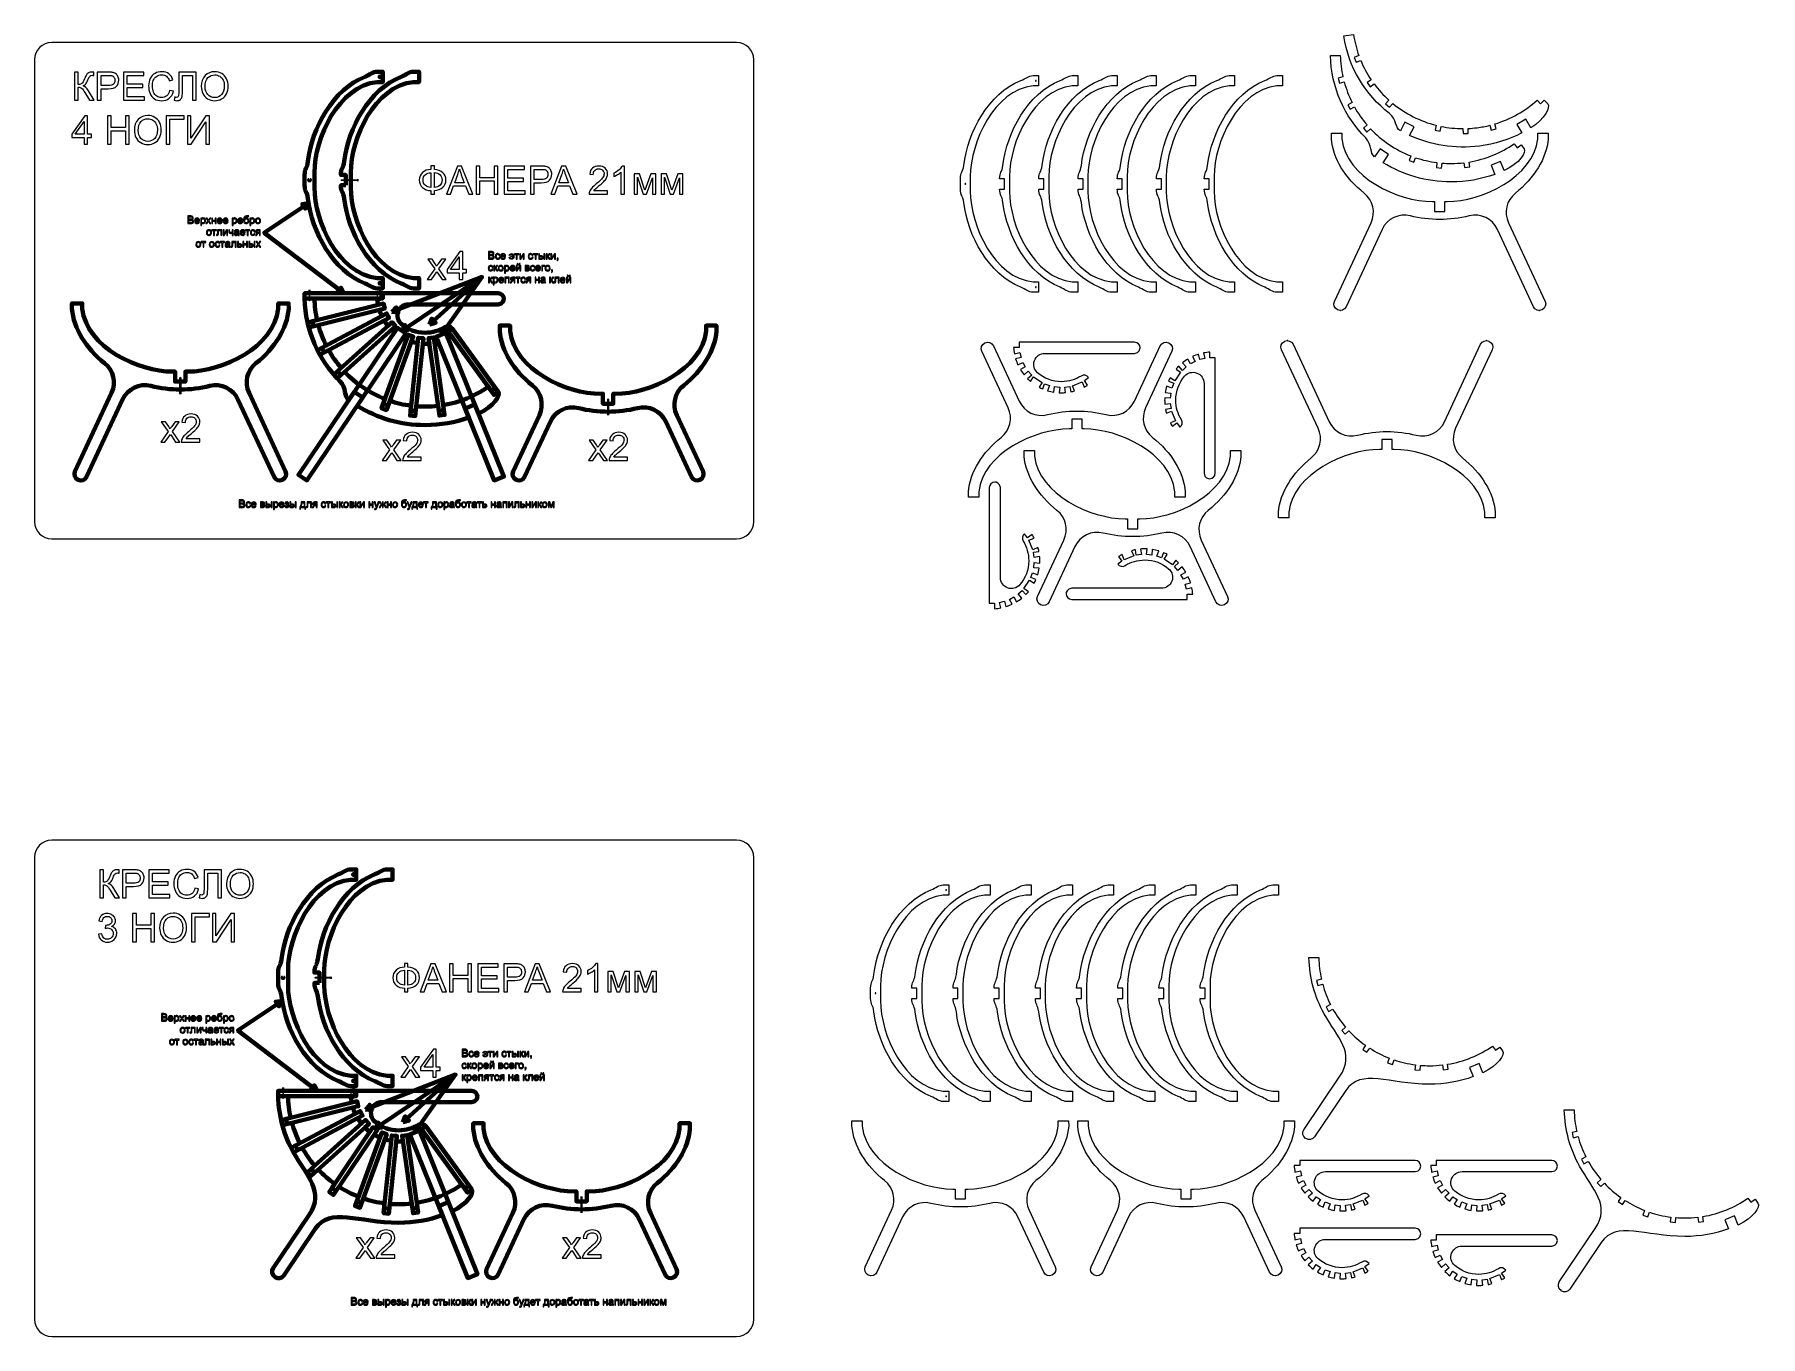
# Model space of a CAD drawing. Header units: centimetres. Extents: x -343 to 358, y -257 to 272.
import ezdxf

# ---------------------------------------------------------------- set-up
doc = ezdxf.new("R2010")
doc.units = ezdxf.units.CM
doc.header["$MEASUREMENT"] = 0
doc.layers.add('layer 1', color=7, linetype='Continuous')

msp = doc.modelspace()

# ---------------------------------------------------------------- linework, layer by layer
at = {"layer": 'layer 1', "color": 250, "lineweight": 20}
for points in [[(-203.95552, 164.82653), (-201.73608, 164.82653), (-201.73608, 166.92653), (-203.95552, 166.92653), (-203.95552, 164.82653)], [(-214.69313, -159.05206), (-212.47369, -159.05206), (-212.47369, -156.95206), (-214.69313, -156.95206), (-214.69313, -159.05206)]]:
    msp.add_lwpolyline(points, close=True, dxfattribs=at)
at = {"layer": 'layer 1', "color": 253, "lineweight": 20}
for points in [[(-336.15246, 268.74795), (-336.15246, 268.74795), (-58.05242, 268.74795), (-58.05242, 268.74795), (-58.05242, 268.74795), (-54.20242, 268.74795), (-51.05242, 265.59795), (-51.05242, 261.74795), (-51.05242, 261.74795), (-51.05242, 261.74795), (-51.05242, 74.24125), (-51.05242, 74.24125), (-51.05242, 74.24125), (-51.05242, 70.39125), (-54.20242, 67.24125), (-58.05242, 67.24125), (-58.05242, 67.24125), (-58.05242, 67.24125), (-336.15246, 67.24125), (-336.15246, 67.24125), (-336.15246, 67.24125), (-340.00246, 67.24125), (-343.15246, 70.39125), (-343.15246, 74.24125), (-343.15246, 74.24125), (-343.15246, 74.24125), (-343.15246, 261.74795), (-343.15246, 261.74795), (-343.15246, 261.74795), (-343.15246, 265.59795), (-340.00246, 268.74795), (-336.15246, 268.74795)], [(-336.15246, -55.13063), (-336.15246, -55.13063), (-58.05242, -55.13063), (-58.05242, -55.13063), (-58.05242, -55.13063), (-54.20242, -55.13063), (-51.05242, -58.28063), (-51.05242, -62.13063), (-51.05242, -62.13063), (-51.05242, -62.13063), (-51.05242, -249.63733), (-51.05242, -249.63733), (-51.05242, -249.63733), (-51.05242, -253.48733), (-54.20242, -256.63733), (-58.05242, -256.63733), (-58.05242, -256.63733), (-58.05242, -256.63733), (-336.15246, -256.63733), (-336.15246, -256.63733), (-336.15246, -256.63733), (-340.00246, -256.63733), (-343.15246, -253.48733), (-343.15246, -249.63733), (-343.15246, -249.63733), (-343.15246, -249.63733), (-343.15246, -62.13063), (-343.15246, -62.13063), (-343.15246, -62.13063), (-343.15246, -58.28063), (-340.00246, -55.13063), (-336.15246, -55.13063)]]:
    msp.add_open_spline(points, degree=3, knots=[0, 0, 0, 0, 0.111111111, 0.111111111, 0.111111111, 0.111111111, 0.222222222, 0.222222222, 0.222222222, 0.222222222, 0.333333333, 0.333333333, 0.333333333, 0.333333333, 0.444444444, 0.444444444, 0.444444444, 0.444444444, 0.555555556, 0.555555556, 0.555555556, 0.555555556, 0.666666667, 0.666666667, 0.666666667, 0.666666667, 0.777777778, 0.777777778, 0.777777778, 0.777777778, 1, 1, 1, 1], dxfattribs=at)
at = {"layer": 'layer 1', "color": 250, "lineweight": 9}
for points, knots in [([(188.48604, 271.49781), (190.43655, 258.54666), (197.32015, 247.50418), (206.97297, 240.04435), (206.97297, 240.04435), (210.08437, 237.5012), (209.23955, 234.14383), (211.4916, 232.89345), (211.4916, 232.89345), (211.4916, 232.89345), (213.28858, 236.46678), (213.28858, 236.46678), (213.28858, 236.46678), (213.28858, 236.46678), (217.04082, 234.57981), (217.04082, 234.57981), (217.04082, 234.57981), (217.04082, 234.57981), (215.24221, 231.00325), (215.24221, 231.00325), (215.24221, 231.00325), (223.82645, 227.09778), (233.56735, 225.45465), (243.6093, 226.74153), (243.6093, 226.74153), (249.77834, 227.53209), (255.55396, 229.36107), (260.78659, 232.02826), (260.78659, 232.02826), (260.78659, 232.02826), (258.82901, 235.51622), (258.82901, 235.51622), (258.82901, 235.51622), (258.82901, 235.51622), (262.49161, 237.5718), (262.49161, 237.5718), (262.49161, 237.5718), (262.49161, 237.5718), (264.44873, 234.08464), (264.44873, 234.08464), (264.44873, 234.08464), (264.44873, 234.08464), (264.44874, 234.08464), (264.44874, 234.08464), (264.44874, 234.08464), (270.29971, 237.84457), (272.50156, 242.60885), (271.30097, 243.88277), (271.30097, 243.88277), (271.30097, 243.88277), (269.92883, 245.33872), (269.92883, 245.33872), (269.92883, 245.33872), (269.92883, 245.33872), (268.40174, 243.89718), (268.40174, 243.89718), (268.40174, 243.89718), (268.40174, 243.89718), (267.02306, 245.36007), (267.02306, 245.36007), (267.02306, 245.36007), (262.17476, 240.99493), (256.33937, 237.63954), (249.82285, 235.69633), (249.82285, 235.69633), (249.82285, 235.69633), (249.82295, 235.69595), (249.82295, 235.69595), (249.82295, 235.69595), (249.82295, 235.69595), (250.35166, 233.76363), (250.35166, 233.76363), (250.35166, 233.76363), (250.35166, 233.76363), (248.32543, 233.21193), (248.32543, 233.21193), (248.32543, 233.21193), (248.32543, 233.21193), (247.79702, 235.14313), (247.79702, 235.14313), (247.79702, 235.14313), (247.79702, 235.14313), (247.79697, 235.14332), (247.79697, 235.14332), (247.79697, 235.14332), (246.12285, 234.7282), (244.40757, 234.40516), (242.65597, 234.18069), (242.65597, 234.18069), (241.43413, 234.02411), (240.21782, 233.92053), (239.00845, 233.86345), (239.00845, 233.86345), (239.00845, 233.86345), (239.0085, 233.86105), (239.0085, 233.86105), (239.0085, 233.86105), (239.0085, 233.86105), (239.05398, 231.8609), (239.05398, 231.8609), (239.05398, 231.8609), (239.05398, 231.8609), (236.95459, 231.81064), (236.95459, 231.81064), (236.95459, 231.81064), (236.95459, 231.81064), (236.9091, 233.81078), (236.9091, 233.81078), (236.9091, 233.81078), (236.9091, 233.81078), (236.90908, 233.81191), (236.90908, 233.81191), (236.90908, 233.81191), (233.89792, 233.80992), (230.94085, 234.11188), (228.06994, 234.68836), (228.06994, 234.68836), (228.06994, 234.68836), (227.62945, 232.73329), (227.62945, 232.73329), (227.62945, 232.73329), (227.62945, 232.73329), (225.58084, 233.19503), (225.58084, 233.19503), (225.58084, 233.19503), (225.58084, 233.19503), (226.02117, 235.14933), (226.02117, 235.14933), (226.02117, 235.14933), (219.50929, 236.77869), (213.50068, 239.84262), (208.39928, 244.02517), (208.39928, 244.02517), (208.39928, 244.02517), (207.09276, 242.50605), (207.09276, 242.50605), (207.09276, 242.50605), (207.09276, 242.50605), (205.50185, 243.87684), (205.50185, 243.87684), (205.50185, 243.87684), (205.50185, 243.87684), (206.80584, 245.39301), (206.80584, 245.39301), (206.80584, 245.39301), (204.60821, 247.37216), (202.60173, 249.56961), (200.82274, 251.95694), (200.82274, 251.95694), (200.82274, 251.95694), (199.18837, 250.79963), (199.18837, 250.79963), (199.18837, 250.79963), (199.18837, 250.79963), (197.97331, 252.51242), (197.97331, 252.51242), (197.97331, 252.51242), (197.97331, 252.51242), (199.60772, 253.66976), (199.60772, 253.66976), (199.60772, 253.66976), (197.96249, 256.1076), (196.54641, 258.72334), (195.39423, 261.48996), (195.39423, 261.48996), (195.39423, 261.48996), (193.52876, 260.76255), (193.52876, 260.76255), (193.52876, 260.76255), (193.52876, 260.76255), (192.76733, 262.71965), (192.76733, 262.71965), (192.76733, 262.71965), (192.76733, 262.71965), (194.63258, 263.44698), (194.63258, 263.44698), (194.63258, 263.44698), (193.64445, 266.17426), (192.90805, 269.03535), (192.45463, 272.00639), (192.45463, 272.00639), (192.45463, 272.00639), (188.48604, 271.49781), (188.48604, 271.49781)], [0, 0, 0, 0, 0.021276596, 0.021276596, 0.021276596, 0.021276596, 0.042553191, 0.042553191, 0.042553191, 0.042553191, 0.063829787, 0.063829787, 0.063829787, 0.063829787, 0.085106383, 0.085106383, 0.085106383, 0.085106383, 0.106382979, 0.106382979, 0.106382979, 0.106382979, 0.127659574, 0.127659574, 0.127659574, 0.127659574, 0.14893617, 0.14893617, 0.14893617, 0.14893617, 0.170212766, 0.170212766, 0.170212766, 0.170212766, 0.191489362, 0.191489362, 0.191489362, 0.191489362, 0.212765957, 0.212765957, 0.212765957, 0.212765957, 0.234042553, 0.234042553, 0.234042553, 0.234042553, 0.255319149, 0.255319149, 0.255319149, 0.255319149, 0.276595745, 0.276595745, 0.276595745, 0.276595745, 0.29787234, 0.29787234, 0.29787234, 0.29787234, 0.319148936, 0.319148936, 0.319148936, 0.319148936, 0.340425532, 0.340425532, 0.340425532, 0.340425532, 0.361702128, 0.361702128, 0.361702128, 0.361702128, 0.382978723, 0.382978723, 0.382978723, 0.382978723, 0.404255319, 0.404255319, 0.404255319, 0.404255319, 0.425531915, 0.425531915, 0.425531915, 0.425531915, 0.446808511, 0.446808511, 0.446808511, 0.446808511, 0.468085106, 0.468085106, 0.468085106, 0.468085106, 0.489361702, 0.489361702, 0.489361702, 0.489361702, 0.510638298, 0.510638298, 0.510638298, 0.510638298, 0.531914894, 0.531914894, 0.531914894, 0.531914894, 0.553191489, 0.553191489, 0.553191489, 0.553191489, 0.574468085, 0.574468085, 0.574468085, 0.574468085, 0.595744681, 0.595744681, 0.595744681, 0.595744681, 0.617021277, 0.617021277, 0.617021277, 0.617021277, 0.638297872, 0.638297872, 0.638297872, 0.638297872, 0.659574468, 0.659574468, 0.659574468, 0.659574468, 0.680851064, 0.680851064, 0.680851064, 0.680851064, 0.70212766, 0.70212766, 0.70212766, 0.70212766, 0.723404255, 0.723404255, 0.723404255, 0.723404255, 0.744680851, 0.744680851, 0.744680851, 0.744680851, 0.765957447, 0.765957447, 0.765957447, 0.765957447, 0.787234043, 0.787234043, 0.787234043, 0.787234043, 0.808510638, 0.808510638, 0.808510638, 0.808510638, 0.829787234, 0.829787234, 0.829787234, 0.829787234, 0.85106383, 0.85106383, 0.85106383, 0.85106383, 0.872340426, 0.872340426, 0.872340426, 0.872340426, 0.893617021, 0.893617021, 0.893617021, 0.893617021, 0.914893617, 0.914893617, 0.914893617, 0.914893617, 0.936170213, 0.936170213, 0.936170213, 0.936170213, 0.957446809, 0.957446809, 0.957446809, 0.957446809, 1, 1, 1, 1]), ([(183.09808, 263.54166), (183.38654, 250.44763), (188.81069, 238.61974), (197.43699, 229.99344), (197.43699, 229.99344), (200.19989, 227.07543), (198.93516, 223.85268), (201.01001, 222.32618), (201.01001, 222.32618), (201.01001, 222.32618), (203.24662, 225.64211), (203.24662, 225.64211), (203.24662, 225.64211), (203.24662, 225.64211), (206.72857, 223.2935), (206.72857, 223.2935), (206.72857, 223.2935), (206.72857, 223.2935), (204.48993, 219.97457), (204.48993, 219.97457), (204.48993, 219.97457), (212.50811, 215.00963), (221.96114, 212.14166), (232.08521, 212.14166), (232.08521, 212.14166), (238.3047, 212.14166), (244.26596, 213.22166), (249.79517, 215.20209), (249.79517, 215.20209), (249.79517, 215.20209), (248.29683, 218.91059), (248.29683, 218.91059), (248.29683, 218.91059), (248.29683, 218.91059), (252.191, 220.48394), (252.191, 220.48394), (252.191, 220.48394), (252.191, 220.48394), (253.68899, 216.7763), (253.68899, 216.7763), (253.68899, 216.7763), (253.68899, 216.7763), (253.689, 216.7763), (253.689, 216.7763), (253.689, 216.7763), (259.97044, 219.76201), (262.76002, 224.20776), (261.7311, 225.62396), (261.7311, 225.62396), (261.7311, 225.62396), (260.55515, 227.24251), (260.55515, 227.24251), (260.55515, 227.24251), (260.55515, 227.24251), (258.85722, 226.00677), (258.85722, 226.00677), (258.85722, 226.00677), (258.85722, 226.00677), (257.67567, 227.63304), (257.67567, 227.63304), (257.67567, 227.63304), (252.31184, 223.91958), (246.09728, 221.33315), (239.38661, 220.23402), (239.38661, 220.23402), (239.38661, 220.23402), (239.38666, 220.23363), (239.38666, 220.23363), (239.38666, 220.23363), (239.38666, 220.23363), (239.66547, 218.24978), (239.66547, 218.24978), (239.66547, 218.24978), (239.66547, 218.24978), (237.58555, 217.96011), (237.58555, 217.96011), (237.58555, 217.96011), (237.58555, 217.96011), (237.3069, 219.94281), (237.3069, 219.94281), (237.3069, 219.94281), (237.3069, 219.94281), (237.30687, 219.94301), (237.30687, 219.94301), (237.30687, 219.94301), (235.59357, 219.74405), (233.85114, 219.64166), (232.08521, 219.64166), (232.08521, 219.64166), (230.85338, 219.64166), (229.63377, 219.69352), (228.42695, 219.79063), (228.42695, 219.79063), (228.42695, 219.79063), (228.4267, 219.78824), (228.4267, 219.78824), (228.4267, 219.78824), (228.4267, 219.78824), (228.21757, 217.79854), (228.21757, 217.79854), (228.21757, 217.79854), (228.21757, 217.79854), (226.12882, 218.01554), (226.12882, 218.01554), (226.12882, 218.01554), (226.12882, 218.01554), (226.33794, 220.00524), (226.33794, 220.00524), (226.33794, 220.00524), (226.33794, 220.00524), (226.33806, 220.00636), (226.33806, 220.00636), (226.33806, 220.00636), (223.35107, 220.38714), (220.45637, 221.06252), (217.68203, 221.99925), (217.68203, 221.99925), (217.68203, 221.99925), (216.9966, 220.11603), (216.9966, 220.11603), (216.9966, 220.11603), (216.9966, 220.11603), (215.0233, 220.83442), (215.0233, 220.83442), (215.0233, 220.83442), (215.0233, 220.83442), (215.70847, 222.7169), (215.70847, 222.7169), (215.70847, 222.7169), (209.45652, 225.16077), (203.88611, 228.96361), (199.35773, 233.76068), (199.35773, 233.76068), (199.35773, 233.76068), (197.86871, 232.41995), (197.86871, 232.41995), (197.86871, 232.41995), (197.86871, 232.41995), (196.46495, 233.98184), (196.46495, 233.98184), (196.46495, 233.98184), (196.46495, 233.98184), (197.95108, 235.31996), (197.95108, 235.31996), (197.95108, 235.31996), (196.02285, 237.5624), (194.31197, 239.99707), (192.85086, 242.59117), (192.85086, 242.59117), (192.85086, 242.59117), (191.08264, 241.65099), (191.08264, 241.65099), (191.08264, 241.65099), (191.08264, 241.65099), (190.09515, 243.50433), (190.09515, 243.50433), (190.09515, 243.50433), (190.09515, 243.50433), (191.86341, 244.44453), (191.86341, 244.44453), (191.86341, 244.44453), (190.54141, 247.07173), (189.4693, 249.84625), (188.67813, 252.73688), (188.67813, 252.73688), (188.67813, 252.73688), (186.73533, 252.25249), (186.73533, 252.25249), (186.73533, 252.25249), (186.73533, 252.25249), (186.22885, 254.2905), (186.22885, 254.2905), (186.22885, 254.2905), (186.22885, 254.2905), (188.17142, 254.77484), (188.17142, 254.77484), (188.17142, 254.77484), (187.53797, 257.6056), (187.17122, 260.53709), (187.09913, 263.54166), (187.09913, 263.54166), (187.09913, 263.54166), (183.09808, 263.54166), (183.09808, 263.54166)], [0, 0, 0, 0, 0.021276596, 0.021276596, 0.021276596, 0.021276596, 0.042553191, 0.042553191, 0.042553191, 0.042553191, 0.063829787, 0.063829787, 0.063829787, 0.063829787, 0.085106383, 0.085106383, 0.085106383, 0.085106383, 0.106382979, 0.106382979, 0.106382979, 0.106382979, 0.127659574, 0.127659574, 0.127659574, 0.127659574, 0.14893617, 0.14893617, 0.14893617, 0.14893617, 0.170212766, 0.170212766, 0.170212766, 0.170212766, 0.191489362, 0.191489362, 0.191489362, 0.191489362, 0.212765957, 0.212765957, 0.212765957, 0.212765957, 0.234042553, 0.234042553, 0.234042553, 0.234042553, 0.255319149, 0.255319149, 0.255319149, 0.255319149, 0.276595745, 0.276595745, 0.276595745, 0.276595745, 0.29787234, 0.29787234, 0.29787234, 0.29787234, 0.319148936, 0.319148936, 0.319148936, 0.319148936, 0.340425532, 0.340425532, 0.340425532, 0.340425532, 0.361702128, 0.361702128, 0.361702128, 0.361702128, 0.382978723, 0.382978723, 0.382978723, 0.382978723, 0.404255319, 0.404255319, 0.404255319, 0.404255319, 0.425531915, 0.425531915, 0.425531915, 0.425531915, 0.446808511, 0.446808511, 0.446808511, 0.446808511, 0.468085106, 0.468085106, 0.468085106, 0.468085106, 0.489361702, 0.489361702, 0.489361702, 0.489361702, 0.510638298, 0.510638298, 0.510638298, 0.510638298, 0.531914894, 0.531914894, 0.531914894, 0.531914894, 0.553191489, 0.553191489, 0.553191489, 0.553191489, 0.574468085, 0.574468085, 0.574468085, 0.574468085, 0.595744681, 0.595744681, 0.595744681, 0.595744681, 0.617021277, 0.617021277, 0.617021277, 0.617021277, 0.638297872, 0.638297872, 0.638297872, 0.638297872, 0.659574468, 0.659574468, 0.659574468, 0.659574468, 0.680851064, 0.680851064, 0.680851064, 0.680851064, 0.70212766, 0.70212766, 0.70212766, 0.70212766, 0.723404255, 0.723404255, 0.723404255, 0.723404255, 0.744680851, 0.744680851, 0.744680851, 0.744680851, 0.765957447, 0.765957447, 0.765957447, 0.765957447, 0.787234043, 0.787234043, 0.787234043, 0.787234043, 0.808510638, 0.808510638, 0.808510638, 0.808510638, 0.829787234, 0.829787234, 0.829787234, 0.829787234, 0.85106383, 0.85106383, 0.85106383, 0.85106383, 0.872340426, 0.872340426, 0.872340426, 0.872340426, 0.893617021, 0.893617021, 0.893617021, 0.893617021, 0.914893617, 0.914893617, 0.914893617, 0.914893617, 0.936170213, 0.936170213, 0.936170213, 0.936170213, 0.957446809, 0.957446809, 0.957446809, 0.957446809, 1, 1, 1, 1]), ([(32.84336, 209.2438), (32.84336, 206.51622), (33.83168, 206.77931), (34.1909, 203.82423), (34.1909, 203.82423), (35.84068, 190.2527), (44.25058, 174.60255), (57.39732, 169.3682), (57.39732, 169.3682), (59.44746, 168.55195), (60.42558, 167.43236), (62.34336, 167.3438), (62.34336, 167.3438), (62.34336, 167.3438), (64.59336, 167.3438), (64.59336, 167.3438), (64.59336, 167.3438), (64.59336, 167.3438), (64.59336, 171.5438), (64.59336, 171.5438), (64.59336, 171.5438), (64.59336, 171.5438), (62.34336, 171.5438), (62.34336, 171.5438), (62.34336, 171.5438), (46.61929, 173.1737), (36.85602, 194.28965), (36.85602, 208.3438), (36.85602, 208.3438), (36.85602, 208.3438), (36.85602, 214.3438), (36.85602, 214.3438), (36.85602, 214.3438), (36.85602, 228.39795), (46.61929, 249.5139), (62.34336, 251.1438), (62.34336, 251.1438), (62.34336, 251.1438), (64.59336, 251.1438), (64.59336, 251.1438), (64.59336, 251.1438), (64.59336, 251.1438), (64.59336, 255.3438), (64.59336, 255.3438), (64.59336, 255.3438), (64.59336, 255.3438), (62.34336, 255.3438), (62.34336, 255.3438), (62.34336, 255.3438), (60.42558, 255.25524), (59.44746, 254.13565), (57.39732, 253.3194), (57.39732, 253.3194), (44.25058, 248.08505), (35.84068, 232.4349), (34.1909, 218.86337), (34.1909, 218.86337), (33.83168, 215.90829), (32.84336, 216.17138), (32.84336, 213.4438), (32.84336, 213.4438), (32.84336, 213.4438), (32.84336, 209.2438), (32.84336, 209.2438)], [0, 0, 0, 0, 0.058823529, 0.058823529, 0.058823529, 0.058823529, 0.117647059, 0.117647059, 0.117647059, 0.117647059, 0.176470588, 0.176470588, 0.176470588, 0.176470588, 0.235294118, 0.235294118, 0.235294118, 0.235294118, 0.294117647, 0.294117647, 0.294117647, 0.294117647, 0.352941176, 0.352941176, 0.352941176, 0.352941176, 0.411764706, 0.411764706, 0.411764706, 0.411764706, 0.470588235, 0.470588235, 0.470588235, 0.470588235, 0.529411765, 0.529411765, 0.529411765, 0.529411765, 0.588235294, 0.588235294, 0.588235294, 0.588235294, 0.647058824, 0.647058824, 0.647058824, 0.647058824, 0.705882353, 0.705882353, 0.705882353, 0.705882353, 0.764705882, 0.764705882, 0.764705882, 0.764705882, 0.823529412, 0.823529412, 0.823529412, 0.823529412, 0.882352941, 0.882352941, 0.882352941, 0.882352941, 1, 1, 1, 1]), ([(50.77443, 209.2438), (50.77443, 209.2438), (48.7616, 209.2438), (48.7616, 209.2438), (48.7616, 209.2438), (48.7616, 206.51622), (49.74992, 206.77931), (50.10914, 203.82423), (50.10914, 203.82423), (51.75892, 190.2527), (60.16882, 174.60255), (73.31556, 169.3682), (73.31556, 169.3682), (75.3657, 168.55195), (76.34382, 167.43236), (78.2616, 167.3438), (78.2616, 167.3438), (78.2616, 167.3438), (80.5116, 167.3438), (80.5116, 167.3438), (80.5116, 167.3438), (80.5116, 167.3438), (80.5116, 171.5438), (80.5116, 171.5438), (80.5116, 171.5438), (80.5116, 171.5438), (78.2616, 171.5438), (78.2616, 171.5438), (78.2616, 171.5438), (62.53753, 173.1737), (52.77426, 194.28965), (52.77426, 208.3438), (52.77426, 208.3438), (52.77426, 208.3438), (52.77426, 214.3438), (52.77426, 214.3438), (52.77426, 214.3438), (52.77426, 228.39795), (62.53753, 249.5139), (78.2616, 251.1438), (78.2616, 251.1438), (78.2616, 251.1438), (80.5116, 251.1438), (80.5116, 251.1438), (80.5116, 251.1438), (80.5116, 251.1438), (80.5116, 255.3438), (80.5116, 255.3438), (80.5116, 255.3438), (80.5116, 255.3438), (78.2616, 255.3438), (78.2616, 255.3438), (78.2616, 255.3438), (76.34382, 255.25524), (75.3657, 254.13565), (73.31556, 253.3194), (73.31556, 253.3194), (60.16882, 248.08505), (51.75892, 232.4349), (50.10914, 218.86337), (50.10914, 218.86337), (49.74992, 215.90829), (48.7616, 216.17138), (48.7616, 213.4438), (48.7616, 213.4438), (48.7616, 213.4438), (50.77443, 213.4438), (50.77443, 213.4438), (50.77443, 213.4438), (50.77443, 213.4438), (50.77443, 209.2438), (50.77443, 209.2438)], [0, 0, 0, 0, 0.052631579, 0.052631579, 0.052631579, 0.052631579, 0.105263158, 0.105263158, 0.105263158, 0.105263158, 0.157894737, 0.157894737, 0.157894737, 0.157894737, 0.210526316, 0.210526316, 0.210526316, 0.210526316, 0.263157895, 0.263157895, 0.263157895, 0.263157895, 0.315789474, 0.315789474, 0.315789474, 0.315789474, 0.368421053, 0.368421053, 0.368421053, 0.368421053, 0.421052632, 0.421052632, 0.421052632, 0.421052632, 0.473684211, 0.473684211, 0.473684211, 0.473684211, 0.526315789, 0.526315789, 0.526315789, 0.526315789, 0.578947368, 0.578947368, 0.578947368, 0.578947368, 0.631578947, 0.631578947, 0.631578947, 0.631578947, 0.684210526, 0.684210526, 0.684210526, 0.684210526, 0.736842105, 0.736842105, 0.736842105, 0.736842105, 0.789473684, 0.789473684, 0.789473684, 0.789473684, 0.842105263, 0.842105263, 0.842105263, 0.842105263, 0.894736842, 0.894736842, 0.894736842, 0.894736842, 1, 1, 1, 1]), ([(63.48364, 253.4038), (63.57201, 253.4038), (63.64364, 253.33217), (63.64364, 253.2438), (63.64364, 253.2438), (63.64364, 253.15543), (63.57201, 253.0838), (63.48364, 253.0838), (63.48364, 253.0838), (63.39527, 253.0838), (63.32364, 253.15543), (63.32364, 253.2438), (63.32364, 253.2438), (63.32364, 253.33217), (63.39527, 253.4038), (63.48364, 253.4038)], [0, 0, 0, 0, 0.2, 0.2, 0.2, 0.2, 0.4, 0.4, 0.4, 0.4, 0.6, 0.6, 0.6, 0.6, 1, 1, 1, 1]), ([(66.69267, 209.2438), (66.69267, 209.2438), (64.67984, 209.2438), (64.67984, 209.2438), (64.67984, 209.2438), (64.67984, 206.51622), (65.66816, 206.77931), (66.02738, 203.82423), (66.02738, 203.82423), (67.67716, 190.2527), (76.08706, 174.60255), (89.2338, 169.3682), (89.2338, 169.3682), (91.28394, 168.55195), (92.26206, 167.43236), (94.17984, 167.3438), (94.17984, 167.3438), (94.17984, 167.3438), (96.42984, 167.3438), (96.42984, 167.3438), (96.42984, 167.3438), (96.42984, 167.3438), (96.42984, 171.5438), (96.42984, 171.5438), (96.42984, 171.5438), (96.42984, 171.5438), (94.17984, 171.5438), (94.17984, 171.5438), (94.17984, 171.5438), (78.45577, 173.1737), (68.6925, 194.28965), (68.6925, 208.3438), (68.6925, 208.3438), (68.6925, 208.3438), (68.6925, 214.3438), (68.6925, 214.3438), (68.6925, 214.3438), (68.6925, 228.39795), (78.45577, 249.5139), (94.17984, 251.1438), (94.17984, 251.1438), (94.17984, 251.1438), (96.42984, 251.1438), (96.42984, 251.1438), (96.42984, 251.1438), (96.42984, 251.1438), (96.42984, 255.3438), (96.42984, 255.3438), (96.42984, 255.3438), (96.42984, 255.3438), (94.17984, 255.3438), (94.17984, 255.3438), (94.17984, 255.3438), (92.26206, 255.25524), (91.28394, 254.13565), (89.2338, 253.3194), (89.2338, 253.3194), (76.08706, 248.08505), (67.67716, 232.4349), (66.02738, 218.86337), (66.02738, 218.86337), (65.66816, 215.90829), (64.67984, 216.17138), (64.67984, 213.4438), (64.67984, 213.4438), (64.67984, 213.4438), (66.69267, 213.4438), (66.69267, 213.4438), (66.69267, 213.4438), (66.69267, 213.4438), (66.69267, 209.2438), (66.69267, 209.2438)], [0, 0, 0, 0, 0.052631579, 0.052631579, 0.052631579, 0.052631579, 0.105263158, 0.105263158, 0.105263158, 0.105263158, 0.157894737, 0.157894737, 0.157894737, 0.157894737, 0.210526316, 0.210526316, 0.210526316, 0.210526316, 0.263157895, 0.263157895, 0.263157895, 0.263157895, 0.315789474, 0.315789474, 0.315789474, 0.315789474, 0.368421053, 0.368421053, 0.368421053, 0.368421053, 0.421052632, 0.421052632, 0.421052632, 0.421052632, 0.473684211, 0.473684211, 0.473684211, 0.473684211, 0.526315789, 0.526315789, 0.526315789, 0.526315789, 0.578947368, 0.578947368, 0.578947368, 0.578947368, 0.631578947, 0.631578947, 0.631578947, 0.631578947, 0.684210526, 0.684210526, 0.684210526, 0.684210526, 0.736842105, 0.736842105, 0.736842105, 0.736842105, 0.789473684, 0.789473684, 0.789473684, 0.789473684, 0.842105263, 0.842105263, 0.842105263, 0.842105263, 0.894736842, 0.894736842, 0.894736842, 0.894736842, 1, 1, 1, 1]), ([(82.61091, 209.2438), (82.61091, 209.2438), (80.59808, 209.2438), (80.59808, 209.2438), (80.59808, 209.2438), (80.59808, 206.51622), (81.5864, 206.77931), (81.94562, 203.82423), (81.94562, 203.82423), (83.5954, 190.2527), (92.0053, 174.60255), (105.15204, 169.3682), (105.15204, 169.3682), (107.20218, 168.55195), (108.1803, 167.43236), (110.09808, 167.3438), (110.09808, 167.3438), (110.09808, 167.3438), (112.34808, 167.3438), (112.34808, 167.3438), (112.34808, 167.3438), (112.34808, 167.3438), (112.34808, 171.5438), (112.34808, 171.5438), (112.34808, 171.5438), (112.34808, 171.5438), (110.09808, 171.5438), (110.09808, 171.5438), (110.09808, 171.5438), (94.37401, 173.1737), (84.61074, 194.28965), (84.61074, 208.3438), (84.61074, 208.3438), (84.61074, 208.3438), (84.61074, 214.3438), (84.61074, 214.3438), (84.61074, 214.3438), (84.61074, 228.39795), (94.37401, 249.5139), (110.09808, 251.1438), (110.09808, 251.1438), (110.09808, 251.1438), (112.34808, 251.1438), (112.34808, 251.1438), (112.34808, 251.1438), (112.34808, 251.1438), (112.34808, 255.3438), (112.34808, 255.3438), (112.34808, 255.3438), (112.34808, 255.3438), (110.09808, 255.3438), (110.09808, 255.3438), (110.09808, 255.3438), (108.1803, 255.25524), (107.20218, 254.13565), (105.15204, 253.3194), (105.15204, 253.3194), (92.0053, 248.08505), (83.5954, 232.4349), (81.94562, 218.86337), (81.94562, 218.86337), (81.5864, 215.90829), (80.59808, 216.17138), (80.59808, 213.4438), (80.59808, 213.4438), (80.59808, 213.4438), (82.61091, 213.4438), (82.61091, 213.4438), (82.61091, 213.4438), (82.61091, 213.4438), (82.61091, 209.2438), (82.61091, 209.2438)], [0, 0, 0, 0, 0.052631579, 0.052631579, 0.052631579, 0.052631579, 0.105263158, 0.105263158, 0.105263158, 0.105263158, 0.157894737, 0.157894737, 0.157894737, 0.157894737, 0.210526316, 0.210526316, 0.210526316, 0.210526316, 0.263157895, 0.263157895, 0.263157895, 0.263157895, 0.315789474, 0.315789474, 0.315789474, 0.315789474, 0.368421053, 0.368421053, 0.368421053, 0.368421053, 0.421052632, 0.421052632, 0.421052632, 0.421052632, 0.473684211, 0.473684211, 0.473684211, 0.473684211, 0.526315789, 0.526315789, 0.526315789, 0.526315789, 0.578947368, 0.578947368, 0.578947368, 0.578947368, 0.631578947, 0.631578947, 0.631578947, 0.631578947, 0.684210526, 0.684210526, 0.684210526, 0.684210526, 0.736842105, 0.736842105, 0.736842105, 0.736842105, 0.789473684, 0.789473684, 0.789473684, 0.789473684, 0.842105263, 0.842105263, 0.842105263, 0.842105263, 0.894736842, 0.894736842, 0.894736842, 0.894736842, 1, 1, 1, 1]), ([(98.52915, 209.2438), (98.52915, 209.2438), (96.51632, 209.2438), (96.51632, 209.2438), (96.51632, 209.2438), (96.51632, 206.51622), (97.50464, 206.77931), (97.86386, 203.82423), (97.86386, 203.82423), (99.51364, 190.2527), (107.92354, 174.60255), (121.07028, 169.3682), (121.07028, 169.3682), (123.12042, 168.55195), (124.09854, 167.43236), (126.01632, 167.3438), (126.01632, 167.3438), (126.01632, 167.3438), (128.26632, 167.3438), (128.26632, 167.3438), (128.26632, 167.3438), (128.26632, 167.3438), (128.26632, 171.5438), (128.26632, 171.5438), (128.26632, 171.5438), (128.26632, 171.5438), (126.01632, 171.5438), (126.01632, 171.5438), (126.01632, 171.5438), (110.29225, 173.1737), (100.52898, 194.28965), (100.52898, 208.3438), (100.52898, 208.3438), (100.52898, 208.3438), (100.52898, 214.3438), (100.52898, 214.3438), (100.52898, 214.3438), (100.52898, 228.39795), (110.29225, 249.5139), (126.01632, 251.1438), (126.01632, 251.1438), (126.01632, 251.1438), (128.26632, 251.1438), (128.26632, 251.1438), (128.26632, 251.1438), (128.26632, 251.1438), (128.26632, 255.3438), (128.26632, 255.3438), (128.26632, 255.3438), (128.26632, 255.3438), (126.01632, 255.3438), (126.01632, 255.3438), (126.01632, 255.3438), (124.09854, 255.25524), (123.12042, 254.13565), (121.07028, 253.3194), (121.07028, 253.3194), (107.92354, 248.08505), (99.51364, 232.4349), (97.86386, 218.86337), (97.86386, 218.86337), (97.50464, 215.90829), (96.51632, 216.17138), (96.51632, 213.4438), (96.51632, 213.4438), (96.51632, 213.4438), (98.52915, 213.4438), (98.52915, 213.4438), (98.52915, 213.4438), (98.52915, 213.4438), (98.52915, 209.2438), (98.52915, 209.2438)], [0, 0, 0, 0, 0.052631579, 0.052631579, 0.052631579, 0.052631579, 0.105263158, 0.105263158, 0.105263158, 0.105263158, 0.157894737, 0.157894737, 0.157894737, 0.157894737, 0.210526316, 0.210526316, 0.210526316, 0.210526316, 0.263157895, 0.263157895, 0.263157895, 0.263157895, 0.315789474, 0.315789474, 0.315789474, 0.315789474, 0.368421053, 0.368421053, 0.368421053, 0.368421053, 0.421052632, 0.421052632, 0.421052632, 0.421052632, 0.473684211, 0.473684211, 0.473684211, 0.473684211, 0.526315789, 0.526315789, 0.526315789, 0.526315789, 0.578947368, 0.578947368, 0.578947368, 0.578947368, 0.631578947, 0.631578947, 0.631578947, 0.631578947, 0.684210526, 0.684210526, 0.684210526, 0.684210526, 0.736842105, 0.736842105, 0.736842105, 0.736842105, 0.789473684, 0.789473684, 0.789473684, 0.789473684, 0.842105263, 0.842105263, 0.842105263, 0.842105263, 0.894736842, 0.894736842, 0.894736842, 0.894736842, 1, 1, 1, 1]), ([(114.44737, 209.2438), (114.44737, 209.2438), (112.43454, 209.2438), (112.43454, 209.2438), (112.43454, 209.2438), (112.43454, 206.51622), (113.42286, 206.77931), (113.78208, 203.82423), (113.78208, 203.82423), (115.43186, 190.2527), (123.84176, 174.60255), (136.9885, 169.3682), (136.9885, 169.3682), (139.03864, 168.55195), (140.01676, 167.43236), (141.93454, 167.3438), (141.93454, 167.3438), (141.93454, 167.3438), (144.18454, 167.3438), (144.18454, 167.3438), (144.18454, 167.3438), (144.18454, 167.3438), (144.18454, 171.5438), (144.18454, 171.5438), (144.18454, 171.5438), (144.18454, 171.5438), (141.93454, 171.5438), (141.93454, 171.5438), (141.93454, 171.5438), (126.21047, 173.1737), (116.4472, 194.28965), (116.4472, 208.3438), (116.4472, 208.3438), (116.4472, 208.3438), (116.4472, 214.3438), (116.4472, 214.3438), (116.4472, 214.3438), (116.4472, 228.39795), (126.21047, 249.5139), (141.93454, 251.1438), (141.93454, 251.1438), (141.93454, 251.1438), (144.18454, 251.1438), (144.18454, 251.1438), (144.18454, 251.1438), (144.18454, 251.1438), (144.18454, 255.3438), (144.18454, 255.3438), (144.18454, 255.3438), (144.18454, 255.3438), (141.93454, 255.3438), (141.93454, 255.3438), (141.93454, 255.3438), (140.01676, 255.25524), (139.03864, 254.13565), (136.9885, 253.3194), (136.9885, 253.3194), (123.84176, 248.08505), (115.43186, 232.4349), (113.78208, 218.86337), (113.78208, 218.86337), (113.42286, 215.90829), (112.43454, 216.17138), (112.43454, 213.4438), (112.43454, 213.4438), (112.43454, 213.4438), (114.44737, 213.4438), (114.44737, 213.4438), (114.44737, 213.4438), (114.44737, 213.4438), (114.44737, 209.2438), (114.44737, 209.2438)], [0, 0, 0, 0, 0.052631579, 0.052631579, 0.052631579, 0.052631579, 0.105263158, 0.105263158, 0.105263158, 0.105263158, 0.157894737, 0.157894737, 0.157894737, 0.157894737, 0.210526316, 0.210526316, 0.210526316, 0.210526316, 0.263157895, 0.263157895, 0.263157895, 0.263157895, 0.315789474, 0.315789474, 0.315789474, 0.315789474, 0.368421053, 0.368421053, 0.368421053, 0.368421053, 0.421052632, 0.421052632, 0.421052632, 0.421052632, 0.473684211, 0.473684211, 0.473684211, 0.473684211, 0.526315789, 0.526315789, 0.526315789, 0.526315789, 0.578947368, 0.578947368, 0.578947368, 0.578947368, 0.631578947, 0.631578947, 0.631578947, 0.631578947, 0.684210526, 0.684210526, 0.684210526, 0.684210526, 0.736842105, 0.736842105, 0.736842105, 0.736842105, 0.789473684, 0.789473684, 0.789473684, 0.789473684, 0.842105263, 0.842105263, 0.842105263, 0.842105263, 0.894736842, 0.894736842, 0.894736842, 0.894736842, 1, 1, 1, 1]), ([(133.87599, 209.2438), (133.87599, 209.2438), (131.86316, 209.2438), (131.86316, 209.2438), (131.86316, 209.2438), (131.86316, 206.51622), (132.85148, 206.77931), (133.2107, 203.82423), (133.2107, 203.82423), (134.86048, 190.2527), (143.27038, 174.60255), (156.41712, 169.3682), (156.41712, 169.3682), (158.46726, 168.55195), (159.44538, 167.43236), (161.36316, 167.3438), (161.36316, 167.3438), (161.36316, 167.3438), (163.61316, 167.3438), (163.61316, 167.3438), (163.61316, 167.3438), (163.61316, 167.3438), (163.61316, 171.5438), (163.61316, 171.5438), (163.61316, 171.5438), (163.61316, 171.5438), (161.36316, 171.5438), (161.36316, 171.5438), (161.36316, 171.5438), (145.63909, 173.1737), (135.87582, 194.28965), (135.87582, 208.3438), (135.87582, 208.3438), (135.87582, 208.3438), (135.87582, 214.3438), (135.87582, 214.3438), (135.87582, 214.3438), (135.87582, 228.39795), (145.63909, 249.5139), (161.36316, 251.1438), (161.36316, 251.1438), (161.36316, 251.1438), (163.61316, 251.1438), (163.61316, 251.1438), (163.61316, 251.1438), (163.61316, 251.1438), (163.61316, 255.3438), (163.61316, 255.3438), (163.61316, 255.3438), (163.61316, 255.3438), (161.36316, 255.3438), (161.36316, 255.3438), (161.36316, 255.3438), (159.44538, 255.25524), (158.46726, 254.13565), (156.41712, 253.3194), (156.41712, 253.3194), (143.27038, 248.08505), (134.86048, 232.4349), (133.2107, 218.86337), (133.2107, 218.86337), (132.85148, 215.90829), (131.86316, 216.17138), (131.86316, 213.4438), (131.86316, 213.4438), (131.86316, 213.4438), (133.87599, 213.4438), (133.87599, 213.4438), (133.87599, 213.4438), (133.87599, 213.4438), (133.87599, 209.2438), (133.87599, 209.2438)], [0, 0, 0, 0, 0.052631579, 0.052631579, 0.052631579, 0.052631579, 0.105263158, 0.105263158, 0.105263158, 0.105263158, 0.157894737, 0.157894737, 0.157894737, 0.157894737, 0.210526316, 0.210526316, 0.210526316, 0.210526316, 0.263157895, 0.263157895, 0.263157895, 0.263157895, 0.315789474, 0.315789474, 0.315789474, 0.315789474, 0.368421053, 0.368421053, 0.368421053, 0.368421053, 0.421052632, 0.421052632, 0.421052632, 0.421052632, 0.473684211, 0.473684211, 0.473684211, 0.473684211, 0.526315789, 0.526315789, 0.526315789, 0.526315789, 0.578947368, 0.578947368, 0.578947368, 0.578947368, 0.631578947, 0.631578947, 0.631578947, 0.631578947, 0.684210526, 0.684210526, 0.684210526, 0.684210526, 0.736842105, 0.736842105, 0.736842105, 0.736842105, 0.789473684, 0.789473684, 0.789473684, 0.789473684, 0.842105263, 0.842105263, 0.842105263, 0.842105263, 0.894736842, 0.894736842, 0.894736842, 0.894736842, 1, 1, 1, 1]), ([(227.48364, 196.90792), (231.49791, 196.90792), (235.51217, 197.39305), (239.41795, 198.36332), (239.41795, 198.36332), (244.10703, 199.52817), (248.85003, 197.26342), (250.89195, 192.88451), (250.89195, 192.88451), (250.89195, 192.88451), (265.55272, 161.4444), (265.55272, 161.4444), (265.55272, 161.4444), (266.14628, 160.17151), (267.6686, 159.61746), (268.94149, 160.21099), (268.94149, 160.21099), (268.94149, 160.21099), (269.03212, 160.25325), (269.03212, 160.25325), (269.03212, 160.25325), (270.30501, 160.84678), (270.85908, 162.36912), (270.26553, 163.64201), (270.26553, 163.64201), (270.26553, 163.64201), (255.38806, 195.54681), (255.38806, 195.54681), (255.38806, 195.54681), (253.41431, 199.77953), (254.55537, 204.65955), (258.20094, 207.57866), (258.20094, 207.57866), (265.81712, 213.67717), (270.84844, 221.67743), (271.48951, 229.64926), (271.48951, 229.64926), (271.48951, 229.64926), (271.48364, 231.89926), (271.48364, 231.89926), (271.48364, 231.89926), (271.48364, 231.89926), (267.28364, 231.89926), (267.28364, 231.89926), (267.28364, 231.89926), (267.28364, 231.89926), (267.28364, 229.64926), (267.28364, 229.64926), (267.28364, 229.64926), (265.53314, 214.01455), (244.49289, 204.16235), (230.48454, 204.16193), (230.48454, 204.16193), (230.48454, 204.16193), (229.58364, 204.16193), (229.58364, 204.16193), (229.58364, 204.16193), (229.58364, 204.16193), (229.58364, 200.14926), (229.58364, 200.14926), (229.58364, 200.14926), (229.58364, 200.14926), (225.38364, 200.14926), (225.38364, 200.14926), (225.38364, 200.14926), (225.38364, 200.14926), (225.38364, 204.16193), (225.38364, 204.16193), (225.38364, 204.16193), (225.38364, 204.16193), (224.48274, 204.16193), (224.48274, 204.16193), (224.48274, 204.16193), (210.47439, 204.16235), (189.43414, 214.01455), (187.68364, 229.64926), (187.68364, 229.64926), (187.68364, 229.64926), (187.68364, 231.89926), (187.68364, 231.89926), (187.68364, 231.89926), (187.68364, 231.89926), (183.48364, 231.89926), (183.48364, 231.89926), (183.48364, 231.89926), (183.48364, 231.89926), (183.47777, 229.64926), (183.47777, 229.64926), (183.47777, 229.64926), (184.11884, 221.67743), (189.15016, 213.67717), (196.76634, 207.57866), (196.76634, 207.57866), (200.41191, 204.65955), (201.55297, 199.77953), (199.57922, 195.54681), (199.57922, 195.54681), (199.57922, 195.54681), (184.70175, 163.64201), (184.70175, 163.64201), (184.70175, 163.64201), (184.1082, 162.36912), (184.66227, 160.84678), (185.93516, 160.25325), (185.93516, 160.25325), (185.93516, 160.25325), (186.02579, 160.21099), (186.02579, 160.21099), (186.02579, 160.21099), (187.29868, 159.61746), (188.821, 160.17151), (189.41456, 161.4444), (189.41456, 161.4444), (189.41456, 161.4444), (204.07533, 192.88451), (204.07533, 192.88451), (204.07533, 192.88451), (206.11725, 197.26342), (210.86025, 199.52817), (215.54933, 198.36332), (215.54933, 198.36332), (219.45511, 197.39305), (223.46937, 196.90792), (227.48364, 196.90792)], [0, 0, 0, 0, 0.03125, 0.03125, 0.03125, 0.03125, 0.0625, 0.0625, 0.0625, 0.0625, 0.09375, 0.09375, 0.09375, 0.09375, 0.125, 0.125, 0.125, 0.125, 0.15625, 0.15625, 0.15625, 0.15625, 0.1875, 0.1875, 0.1875, 0.1875, 0.21875, 0.21875, 0.21875, 0.21875, 0.25, 0.25, 0.25, 0.25, 0.28125, 0.28125, 0.28125, 0.28125, 0.3125, 0.3125, 0.3125, 0.3125, 0.34375, 0.34375, 0.34375, 0.34375, 0.375, 0.375, 0.375, 0.375, 0.40625, 0.40625, 0.40625, 0.40625, 0.4375, 0.4375, 0.4375, 0.4375, 0.46875, 0.46875, 0.46875, 0.46875, 0.5, 0.5, 0.5, 0.5, 0.53125, 0.53125, 0.53125, 0.53125, 0.5625, 0.5625, 0.5625, 0.5625, 0.59375, 0.59375, 0.59375, 0.59375, 0.625, 0.625, 0.625, 0.625, 0.65625, 0.65625, 0.65625, 0.65625, 0.6875, 0.6875, 0.6875, 0.6875, 0.71875, 0.71875, 0.71875, 0.71875, 0.75, 0.75, 0.75, 0.75, 0.78125, 0.78125, 0.78125, 0.78125, 0.8125, 0.8125, 0.8125, 0.8125, 0.84375, 0.84375, 0.84375, 0.84375, 0.875, 0.875, 0.875, 0.875, 0.90625, 0.90625, 0.90625, 0.90625, 0.9375, 0.9375, 0.9375, 0.9375, 1, 1, 1, 1]), ([(34.84342, 211.5038), (34.93179, 211.5038), (35.00342, 211.43217), (35.00342, 211.3438), (35.00342, 211.3438), (35.00342, 211.25543), (34.93179, 211.1838), (34.84342, 211.1838), (34.84342, 211.1838), (34.75505, 211.1838), (34.68342, 211.25543), (34.68342, 211.3438), (34.68342, 211.3438), (34.68342, 211.43217), (34.75505, 211.5038), (34.84342, 211.5038)], [0, 0, 0, 0, 0.2, 0.2, 0.2, 0.2, 0.4, 0.4, 0.4, 0.4, 0.6, 0.6, 0.6, 0.6, 1, 1, 1, 1]), ([(63.48364, 169.6038), (63.57201, 169.6038), (63.64364, 169.53217), (63.64364, 169.4438), (63.64364, 169.4438), (63.64364, 169.35543), (63.57201, 169.2838), (63.48364, 169.2838), (63.48364, 169.2838), (63.39527, 169.2838), (63.32364, 169.35543), (63.32364, 169.4438), (63.32364, 169.4438), (63.32364, 169.53217), (63.39527, 169.6038), (63.48364, 169.6038)], [0, 0, 0, 0, 0.2, 0.2, 0.2, 0.2, 0.4, 0.4, 0.4, 0.4, 0.6, 0.6, 0.6, 0.6, 1, 1, 1, 1]), ([(186.99914, 159.97477), (187.06571, 159.97218), (187.13215, 159.97215), (187.19836, 159.97477), (187.19836, 159.97477), (187.19836, 159.97477), (186.99914, 159.97477), (186.99914, 159.97477)], [0, 0, 0, 0, 0.333333333, 0.333333333, 0.333333333, 0.333333333, 1, 1, 1, 1]), ([(267.96814, 159.97477), (267.90157, 159.97218), (267.83513, 159.97215), (267.76892, 159.97477), (267.76892, 159.97477), (267.76892, 159.97477), (267.96814, 159.97477), (267.96814, 159.97477)], [0, 0, 0, 0, 0.333333333, 0.333333333, 0.333333333, 0.333333333, 1, 1, 1, 1]), ([(80.11559, 119.11577), (76.10133, 119.11577), (72.08707, 118.63064), (68.18128, 117.66037), (68.18128, 117.66037), (63.4922, 116.49551), (58.74919, 118.76027), (56.70728, 123.13918), (56.70728, 123.13918), (56.70728, 123.13918), (46.2435, 145.57884), (46.2435, 145.57884), (46.2435, 145.57884), (45.64995, 146.85173), (44.12762, 147.40579), (42.85473, 146.81225), (42.85473, 146.81225), (42.85473, 146.81225), (42.7641, 146.76999), (42.7641, 146.76999), (42.7641, 146.76999), (41.49121, 146.17645), (40.93713, 144.65413), (41.53069, 143.38123), (41.53069, 143.38123), (41.53069, 143.38123), (52.21117, 120.47688), (52.21117, 120.47688), (52.21117, 120.47688), (54.18492, 116.24415), (53.04386, 111.36415), (49.39829, 108.44503), (49.39829, 108.44503), (41.77616, 102.34176), (36.74455, 94.35241), (36.10972, 86.37443), (36.10972, 86.37443), (36.10972, 86.37443), (36.11559, 84.12443), (36.11559, 84.12443), (36.11559, 84.12443), (36.11559, 84.12443), (40.31559, 84.12443), (40.31559, 84.12443), (40.31559, 84.12443), (40.31559, 84.12443), (40.31559, 86.37443), (40.31559, 86.37443), (40.31559, 86.37443), (42.04748, 102.02293), (63.09923, 111.86134), (77.11469, 111.86176), (77.11469, 111.86176), (77.11469, 111.86176), (78.01559, 111.86176), (78.01559, 111.86176), (78.01559, 111.86176), (78.01559, 111.86176), (78.01559, 115.87443), (78.01559, 115.87443), (78.01559, 115.87443), (78.01559, 115.87443), (82.21559, 115.87443), (82.21559, 115.87443), (82.21559, 115.87443), (82.21559, 115.87443), (82.21559, 111.86176), (82.21559, 111.86176), (82.21559, 111.86176), (82.21559, 111.86176), (83.11649, 111.86176), (83.11649, 111.86176), (83.11649, 111.86176), (97.13195, 111.86134), (118.1837, 102.02293), (119.91559, 86.37443), (119.91559, 86.37443), (119.91559, 86.37443), (119.91559, 84.12443), (119.91559, 84.12443), (119.91559, 84.12443), (119.91559, 84.12443), (124.11559, 84.12443), (124.11559, 84.12443), (124.11559, 84.12443), (124.11559, 84.12443), (124.12146, 86.37443), (124.12146, 86.37443), (124.12146, 86.37443), (123.48663, 94.35241), (118.45502, 102.34176), (110.83289, 108.44503), (110.83289, 108.44503), (107.18732, 111.36415), (106.04626, 116.24415), (108.02001, 120.47688), (108.02001, 120.47688), (108.02001, 120.47688), (118.70049, 143.38123), (118.70049, 143.38123), (118.70049, 143.38123), (119.29405, 144.65413), (118.73997, 146.17645), (117.46708, 146.76999), (117.46708, 146.76999), (117.46708, 146.76999), (117.37645, 146.81225), (117.37645, 146.81225), (117.37645, 146.81225), (116.10356, 147.40579), (114.58123, 146.85173), (113.98768, 145.57884), (113.98768, 145.57884), (113.98768, 145.57884), (103.5239, 123.13918), (103.5239, 123.13918), (103.5239, 123.13918), (101.48199, 118.76027), (96.73898, 116.49551), (92.0499, 117.66037), (92.0499, 117.66037), (88.14411, 118.63064), (84.12985, 119.11577), (80.11559, 119.11577)], [0, 0, 0, 0, 0.03125, 0.03125, 0.03125, 0.03125, 0.0625, 0.0625, 0.0625, 0.0625, 0.09375, 0.09375, 0.09375, 0.09375, 0.125, 0.125, 0.125, 0.125, 0.15625, 0.15625, 0.15625, 0.15625, 0.1875, 0.1875, 0.1875, 0.1875, 0.21875, 0.21875, 0.21875, 0.21875, 0.25, 0.25, 0.25, 0.25, 0.28125, 0.28125, 0.28125, 0.28125, 0.3125, 0.3125, 0.3125, 0.3125, 0.34375, 0.34375, 0.34375, 0.34375, 0.375, 0.375, 0.375, 0.375, 0.40625, 0.40625, 0.40625, 0.40625, 0.4375, 0.4375, 0.4375, 0.4375, 0.46875, 0.46875, 0.46875, 0.46875, 0.5, 0.5, 0.5, 0.5, 0.53125, 0.53125, 0.53125, 0.53125, 0.5625, 0.5625, 0.5625, 0.5625, 0.59375, 0.59375, 0.59375, 0.59375, 0.625, 0.625, 0.625, 0.625, 0.65625, 0.65625, 0.65625, 0.65625, 0.6875, 0.6875, 0.6875, 0.6875, 0.71875, 0.71875, 0.71875, 0.71875, 0.75, 0.75, 0.75, 0.75, 0.78125, 0.78125, 0.78125, 0.78125, 0.8125, 0.8125, 0.8125, 0.8125, 0.84375, 0.84375, 0.84375, 0.84375, 0.875, 0.875, 0.875, 0.875, 0.90625, 0.90625, 0.90625, 0.90625, 0.9375, 0.9375, 0.9375, 0.9375, 1, 1, 1, 1]), ([(206.00929, 110.77341), (201.99502, 110.77341), (197.98076, 110.28828), (194.07498, 109.31801), (194.07498, 109.31801), (189.3859, 108.15316), (184.6429, 110.41791), (182.60098, 114.79682), (182.60098, 114.79682), (182.60098, 114.79682), (167.94021, 146.23693), (167.94021, 146.23693), (167.94021, 146.23693), (167.34665, 147.50982), (165.82433, 148.06387), (164.55144, 147.47034), (164.55144, 147.47034), (164.55144, 147.47034), (164.46081, 147.42808), (164.46081, 147.42808), (164.46081, 147.42808), (163.18792, 146.83455), (162.63385, 145.31221), (163.2274, 144.03932), (163.2274, 144.03932), (163.2274, 144.03932), (178.10487, 112.13452), (178.10487, 112.13452), (178.10487, 112.13452), (180.07862, 107.9018), (178.93756, 103.02178), (175.29199, 100.10267), (175.29199, 100.10267), (167.67581, 94.00416), (162.64449, 86.0039), (162.00342, 78.03207), (162.00342, 78.03207), (162.00342, 78.03207), (162.00929, 75.78207), (162.00929, 75.78207), (162.00929, 75.78207), (162.00929, 75.78207), (166.20929, 75.78207), (166.20929, 75.78207), (166.20929, 75.78207), (166.20929, 75.78207), (166.20929, 78.03207), (166.20929, 78.03207), (166.20929, 78.03207), (167.95979, 93.66678), (189.00004, 103.51898), (203.00839, 103.5194), (203.00839, 103.5194), (203.00839, 103.5194), (203.90929, 103.5194), (203.90929, 103.5194), (203.90929, 103.5194), (203.90929, 103.5194), (203.90929, 107.53207), (203.90929, 107.53207), (203.90929, 107.53207), (203.90929, 107.53207), (208.10929, 107.53207), (208.10929, 107.53207), (208.10929, 107.53207), (208.10929, 107.53207), (208.10929, 103.5194), (208.10929, 103.5194), (208.10929, 103.5194), (208.10929, 103.5194), (209.01019, 103.5194), (209.01019, 103.5194), (209.01019, 103.5194), (223.01854, 103.51898), (244.05879, 93.66678), (245.80929, 78.03207), (245.80929, 78.03207), (245.80929, 78.03207), (245.80929, 75.78207), (245.80929, 75.78207), (245.80929, 75.78207), (245.80929, 75.78207), (250.00929, 75.78207), (250.00929, 75.78207), (250.00929, 75.78207), (250.00929, 75.78207), (250.01516, 78.03207), (250.01516, 78.03207), (250.01516, 78.03207), (249.37409, 86.0039), (244.34277, 94.00416), (236.72659, 100.10267), (236.72659, 100.10267), (233.08102, 103.02178), (231.93996, 107.9018), (233.91371, 112.13452), (233.91371, 112.13452), (233.91371, 112.13452), (248.79118, 144.03932), (248.79118, 144.03932), (248.79118, 144.03932), (249.38473, 145.31221), (248.83066, 146.83455), (247.55777, 147.42808), (247.55777, 147.42808), (247.55777, 147.42808), (247.46714, 147.47034), (247.46714, 147.47034), (247.46714, 147.47034), (246.19425, 148.06387), (244.67193, 147.50982), (244.07837, 146.23693), (244.07837, 146.23693), (244.07837, 146.23693), (229.4176, 114.79682), (229.4176, 114.79682), (229.4176, 114.79682), (227.37568, 110.41791), (222.63268, 108.15316), (217.9436, 109.31801), (217.9436, 109.31801), (214.03782, 110.28828), (210.02356, 110.77341), (206.00929, 110.77341)], [0, 0, 0, 0, 0.03125, 0.03125, 0.03125, 0.03125, 0.0625, 0.0625, 0.0625, 0.0625, 0.09375, 0.09375, 0.09375, 0.09375, 0.125, 0.125, 0.125, 0.125, 0.15625, 0.15625, 0.15625, 0.15625, 0.1875, 0.1875, 0.1875, 0.1875, 0.21875, 0.21875, 0.21875, 0.21875, 0.25, 0.25, 0.25, 0.25, 0.28125, 0.28125, 0.28125, 0.28125, 0.3125, 0.3125, 0.3125, 0.3125, 0.34375, 0.34375, 0.34375, 0.34375, 0.375, 0.375, 0.375, 0.375, 0.40625, 0.40625, 0.40625, 0.40625, 0.4375, 0.4375, 0.4375, 0.4375, 0.46875, 0.46875, 0.46875, 0.46875, 0.5, 0.5, 0.5, 0.5, 0.53125, 0.53125, 0.53125, 0.53125, 0.5625, 0.5625, 0.5625, 0.5625, 0.59375, 0.59375, 0.59375, 0.59375, 0.625, 0.625, 0.625, 0.625, 0.65625, 0.65625, 0.65625, 0.65625, 0.6875, 0.6875, 0.6875, 0.6875, 0.71875, 0.71875, 0.71875, 0.71875, 0.75, 0.75, 0.75, 0.75, 0.78125, 0.78125, 0.78125, 0.78125, 0.8125, 0.8125, 0.8125, 0.8125, 0.84375, 0.84375, 0.84375, 0.84375, 0.875, 0.875, 0.875, 0.875, 0.90625, 0.90625, 0.90625, 0.90625, 0.9375, 0.9375, 0.9375, 0.9375, 1, 1, 1, 1]), ([(165.52479, 147.70656), (165.59136, 147.70915), (165.6578, 147.70918), (165.72401, 147.70656), (165.72401, 147.70656), (165.72401, 147.70656), (165.52479, 147.70656), (165.52479, 147.70656)], [0, 0, 0, 0, 0.333333333, 0.333333333, 0.333333333, 0.333333333, 1, 1, 1, 1]), ([(246.49379, 147.70656), (246.42722, 147.70915), (246.36078, 147.70918), (246.29457, 147.70656), (246.29457, 147.70656), (246.29457, 147.70656), (246.49379, 147.70656), (246.49379, 147.70656)], [0, 0, 0, 0, 0.333333333, 0.333333333, 0.333333333, 0.333333333, 1, 1, 1, 1]), ([(84.86041, 132.74061), (84.86041, 132.74061), (83.16441, 131.50191), (83.16441, 131.50191), (83.16441, 131.50191), (83.16441, 131.50191), (84.48841, 129.67958), (84.48841, 129.67958), (84.48841, 129.67958), (84.03888, 129.38797), (83.57651, 129.11452), (83.10249, 128.85993), (83.10249, 128.85993), (83.10249, 128.85993), (82.2543, 130.95927), (82.2543, 130.95927), (82.2543, 130.95927), (82.2543, 130.95927), (78.36012, 129.38595), (78.36012, 129.38595), (78.36012, 129.38595), (78.36012, 129.38595), (79.20904, 127.28479), (79.20904, 127.28479), (79.20904, 127.28479), (78.69511, 127.13936), (78.17254, 127.01452), (77.64229, 126.91114), (77.64229, 126.91114), (77.64229, 126.91114), (77.32865, 129.14283), (77.32865, 129.14283), (77.32865, 129.14283), (77.32865, 129.14283), (75.24909, 128.85057), (75.24909, 128.85057), (75.24909, 128.85057), (75.24909, 128.85057), (75.56242, 126.62115), (75.56242, 126.62115), (75.56242, 126.62115), (75.01187, 126.57439), (74.4548, 126.5505), (73.89213, 126.5505), (73.89213, 126.5505), (73.55973, 126.5505), (73.22931, 126.55897), (72.90099, 126.5754), (72.90099, 126.5754), (72.90099, 126.5754), (73.13656, 128.81675), (73.13656, 128.81675), (73.13656, 128.81675), (73.13656, 128.81675), (71.04806, 129.03626), (71.04806, 129.03626), (71.04806, 129.03626), (71.04806, 129.03626), (70.81233, 126.79343), (70.81233, 126.79343), (70.81233, 126.79343), (69.92615, 126.93405), (69.06001, 127.13474), (68.21783, 127.39049), (68.21783, 127.39049), (68.21783, 127.39049), (68.98835, 129.50748), (68.98835, 129.50748), (68.98835, 129.50748), (68.98835, 129.50748), (67.01499, 130.22572), (67.01499, 130.22572), (67.01499, 130.22572), (67.01499, 130.22572), (66.2444, 128.10855), (66.2444, 128.10855), (66.2444, 128.10855), (65.74896, 128.31998), (65.26446, 128.55201), (64.7911, 128.80226), (64.7911, 128.80226), (64.7911, 128.80226), (66.05671, 130.6786), (66.05671, 130.6786), (66.05671, 130.6786), (66.05671, 130.6786), (62.57475, 133.02722), (62.57475, 133.02722), (62.57475, 133.02722), (62.57475, 133.02722), (61.31093, 131.15353), (61.31093, 131.15353), (61.31093, 131.15353), (60.90092, 131.50007), (60.50561, 131.86342), (60.12564, 132.24215), (60.12564, 132.24215), (60.12564, 132.24215), (61.79925, 133.74909), (61.79925, 133.74909), (61.79925, 133.74909), (61.79925, 133.74909), (60.39407, 135.30969), (60.39407, 135.30969), (60.39407, 135.30969), (60.39407, 135.30969), (58.71983, 133.80219), (58.71983, 133.80219), (58.71983, 133.80219), (58.16264, 134.49132), (57.65158, 135.21927), (57.19105, 135.98117), (57.19105, 135.98117), (57.19105, 135.98117), (59.18031, 137.03888), (59.18031, 137.03888), (59.18031, 137.03888), (59.18031, 137.03888), (58.19441, 138.89307), (58.19441, 138.89307), (58.19441, 138.89307), (58.19441, 138.89307), (56.20341, 137.83443), (56.20341, 137.83443), (56.20341, 137.83443), (55.83082, 138.6349), (55.51105, 139.46493), (55.24841, 140.31995), (55.24841, 140.31995), (55.24841, 140.31995), (57.4351, 140.86515), (57.4351, 140.86515), (57.4351, 140.86515), (57.4351, 140.86515), (56.92706, 142.90277), (56.92706, 142.90277), (56.92706, 142.90277), (56.92706, 142.90277), (54.74163, 142.35788), (54.74163, 142.35788), (54.74163, 142.35788), (54.57934, 143.2039), (54.47175, 144.06939), (54.42269, 144.9505), (54.42269, 144.9505), (54.42269, 144.9505), (56.64213, 144.9505), (56.64213, 144.9505), (56.64213, 144.9505), (56.64213, 144.9505), (56.64213, 147.0505), (56.64213, 147.0505), (56.64213, 147.0505), (56.64213, 147.0505), (103.55849, 147.0505), (103.55849, 147.0505), (103.55849, 147.0505), (104.79776, 147.0505), (105.80849, 146.03976), (105.80849, 144.8005), (105.80849, 144.8005), (105.80849, 144.50467), (105.50103, 142.5505), (103.55849, 142.5505), (103.55849, 142.5505), (103.55849, 142.5505), (67.0917, 142.5505), (67.0917, 142.5505), (67.0917, 142.5505), (65.16965, 142.5505), (63.53252, 141.40855), (62.86865, 139.60479), (62.86865, 139.60479), (62.20478, 137.80104), (62.71097, 135.87025), (64.1744, 134.62421), (64.1744, 134.62421), (66.79191, 132.39555), (70.18483, 131.0505), (73.89213, 131.0505), (73.89213, 131.0505), (76.81255, 131.0505), (79.53763, 131.88558), (81.84252, 133.32947), (81.84252, 133.32947), (82.8469, 133.95865), (84.161, 133.7039), (84.86041, 132.74061)], [0, 0, 0, 0, 0.020833333, 0.020833333, 0.020833333, 0.020833333, 0.041666667, 0.041666667, 0.041666667, 0.041666667, 0.0625, 0.0625, 0.0625, 0.0625, 0.083333333, 0.083333333, 0.083333333, 0.083333333, 0.104166667, 0.104166667, 0.104166667, 0.104166667, 0.125, 0.125, 0.125, 0.125, 0.145833333, 0.145833333, 0.145833333, 0.145833333, 0.166666667, 0.166666667, 0.166666667, 0.166666667, 0.1875, 0.1875, 0.1875, 0.1875, 0.208333333, 0.208333333, 0.208333333, 0.208333333, 0.229166667, 0.229166667, 0.229166667, 0.229166667, 0.25, 0.25, 0.25, 0.25, 0.270833333, 0.270833333, 0.270833333, 0.270833333, 0.291666667, 0.291666667, 0.291666667, 0.291666667, 0.3125, 0.3125, 0.3125, 0.3125, 0.333333333, 0.333333333, 0.333333333, 0.333333333, 0.354166667, 0.354166667, 0.354166667, 0.354166667, 0.375, 0.375, 0.375, 0.375, 0.395833333, 0.395833333, 0.395833333, 0.395833333, 0.416666667, 0.416666667, 0.416666667, 0.416666667, 0.4375, 0.4375, 0.4375, 0.4375, 0.458333333, 0.458333333, 0.458333333, 0.458333333, 0.479166667, 0.479166667, 0.479166667, 0.479166667, 0.5, 0.5, 0.5, 0.5, 0.520833333, 0.520833333, 0.520833333, 0.520833333, 0.541666667, 0.541666667, 0.541666667, 0.541666667, 0.5625, 0.5625, 0.5625, 0.5625, 0.583333333, 0.583333333, 0.583333333, 0.583333333, 0.604166667, 0.604166667, 0.604166667, 0.604166667, 0.625, 0.625, 0.625, 0.625, 0.645833333, 0.645833333, 0.645833333, 0.645833333, 0.666666667, 0.666666667, 0.666666667, 0.666666667, 0.6875, 0.6875, 0.6875, 0.6875, 0.708333333, 0.708333333, 0.708333333, 0.708333333, 0.729166667, 0.729166667, 0.729166667, 0.729166667, 0.75, 0.75, 0.75, 0.75, 0.770833333, 0.770833333, 0.770833333, 0.770833333, 0.791666667, 0.791666667, 0.791666667, 0.791666667, 0.8125, 0.8125, 0.8125, 0.8125, 0.833333333, 0.833333333, 0.833333333, 0.833333333, 0.854166667, 0.854166667, 0.854166667, 0.854166667, 0.875, 0.875, 0.875, 0.875, 0.895833333, 0.895833333, 0.895833333, 0.895833333, 0.916666667, 0.916666667, 0.916666667, 0.916666667, 0.9375, 0.9375, 0.9375, 0.9375, 0.958333333, 0.958333333, 0.958333333, 0.958333333, 1, 1, 1, 1]), ([(121.96259, 112.57679), (121.96259, 112.57679), (120.72389, 114.27279), (120.72389, 114.27279), (120.72389, 114.27279), (120.72389, 114.27279), (118.90156, 112.94879), (118.90156, 112.94879), (118.90156, 112.94879), (118.60995, 113.39832), (118.3365, 113.86069), (118.08191, 114.33471), (118.08191, 114.33471), (118.08191, 114.33471), (120.18125, 115.1829), (120.18125, 115.1829), (120.18125, 115.1829), (120.18125, 115.1829), (118.60793, 119.07708), (118.60793, 119.07708), (118.60793, 119.07708), (118.60793, 119.07708), (116.50677, 118.22816), (116.50677, 118.22816), (116.50677, 118.22816), (116.36134, 118.74209), (116.2365, 119.26466), (116.13312, 119.79491), (116.13312, 119.79491), (116.13312, 119.79491), (118.36481, 120.10855), (118.36481, 120.10855), (118.36481, 120.10855), (118.36481, 120.10855), (118.07255, 122.18811), (118.07255, 122.18811), (118.07255, 122.18811), (118.07255, 122.18811), (115.84313, 121.87478), (115.84313, 121.87478), (115.84313, 121.87478), (115.79637, 122.42533), (115.77248, 122.9824), (115.77248, 123.54507), (115.77248, 123.54507), (115.77248, 123.87747), (115.78095, 124.20789), (115.79738, 124.53621), (115.79738, 124.53621), (115.79738, 124.53621), (118.03873, 124.30064), (118.03873, 124.30064), (118.03873, 124.30064), (118.03873, 124.30064), (118.25824, 126.38914), (118.25824, 126.38914), (118.25824, 126.38914), (118.25824, 126.38914), (116.01541, 126.62487), (116.01541, 126.62487), (116.01541, 126.62487), (116.15603, 127.51105), (116.35672, 128.37719), (116.61247, 129.21937), (116.61247, 129.21937), (116.61247, 129.21937), (118.72946, 128.44885), (118.72946, 128.44885), (118.72946, 128.44885), (118.72946, 128.44885), (119.4477, 130.42221), (119.4477, 130.42221), (119.4477, 130.42221), (119.4477, 130.42221), (117.33053, 131.1928), (117.33053, 131.1928), (117.33053, 131.1928), (117.54196, 131.68824), (117.77399, 132.17274), (118.02424, 132.6461), (118.02424, 132.6461), (118.02424, 132.6461), (119.90058, 131.38049), (119.90058, 131.38049), (119.90058, 131.38049), (119.90058, 131.38049), (122.2492, 134.86245), (122.2492, 134.86245), (122.2492, 134.86245), (122.2492, 134.86245), (120.37551, 136.12627), (120.37551, 136.12627), (120.37551, 136.12627), (120.72205, 136.53628), (121.0854, 136.93159), (121.46413, 137.31156), (121.46413, 137.31156), (121.46413, 137.31156), (122.97107, 135.63795), (122.97107, 135.63795), (122.97107, 135.63795), (122.97107, 135.63795), (124.53167, 137.04313), (124.53167, 137.04313), (124.53167, 137.04313), (124.53167, 137.04313), (123.02417, 138.71737), (123.02417, 138.71737), (123.02417, 138.71737), (123.7133, 139.27456), (124.44125, 139.78562), (125.20315, 140.24615), (125.20315, 140.24615), (125.20315, 140.24615), (126.26086, 138.25689), (126.26086, 138.25689), (126.26086, 138.25689), (126.26086, 138.25689), (128.11505, 139.24279), (128.11505, 139.24279), (128.11505, 139.24279), (128.11505, 139.24279), (127.05641, 141.23379), (127.05641, 141.23379), (127.05641, 141.23379), (127.85688, 141.60638), (128.68691, 141.92615), (129.54193, 142.18879), (129.54193, 142.18879), (129.54193, 142.18879), (130.08713, 140.0021), (130.08713, 140.0021), (130.08713, 140.0021), (130.08713, 140.0021), (132.12475, 140.51014), (132.12475, 140.51014), (132.12475, 140.51014), (132.12475, 140.51014), (131.57986, 142.69557), (131.57986, 142.69557), (131.57986, 142.69557), (132.42588, 142.85786), (133.29137, 142.96545), (134.17248, 143.01451), (134.17248, 143.01451), (134.17248, 143.01451), (134.17248, 140.79507), (134.17248, 140.79507), (134.17248, 140.79507), (134.17248, 140.79507), (136.27248, 140.79507), (136.27248, 140.79507), (136.27248, 140.79507), (136.27248, 140.79507), (136.27248, 93.87871), (136.27248, 93.87871), (136.27248, 93.87871), (136.27248, 92.63944), (135.26174, 91.62871), (134.02248, 91.62871), (134.02248, 91.62871), (133.72665, 91.62871), (131.77248, 91.93617), (131.77248, 93.87871), (131.77248, 93.87871), (131.77248, 93.87871), (131.77248, 130.3455), (131.77248, 130.3455), (131.77248, 130.3455), (131.77248, 132.26755), (130.63053, 133.90468), (128.82677, 134.56855), (128.82677, 134.56855), (127.02302, 135.23242), (125.09223, 134.72623), (123.84619, 133.2628), (123.84619, 133.2628), (121.61753, 130.64529), (120.27248, 127.25237), (120.27248, 123.54507), (120.27248, 123.54507), (120.27248, 120.62465), (121.10756, 117.89957), (122.55145, 115.59468), (122.55145, 115.59468), (123.18063, 114.5903), (122.92588, 113.2762), (121.96259, 112.57679)], [0, 0, 0, 0, 0.020833333, 0.020833333, 0.020833333, 0.020833333, 0.041666667, 0.041666667, 0.041666667, 0.041666667, 0.0625, 0.0625, 0.0625, 0.0625, 0.083333333, 0.083333333, 0.083333333, 0.083333333, 0.104166667, 0.104166667, 0.104166667, 0.104166667, 0.125, 0.125, 0.125, 0.125, 0.145833333, 0.145833333, 0.145833333, 0.145833333, 0.166666667, 0.166666667, 0.166666667, 0.166666667, 0.1875, 0.1875, 0.1875, 0.1875, 0.208333333, 0.208333333, 0.208333333, 0.208333333, 0.229166667, 0.229166667, 0.229166667, 0.229166667, 0.25, 0.25, 0.25, 0.25, 0.270833333, 0.270833333, 0.270833333, 0.270833333, 0.291666667, 0.291666667, 0.291666667, 0.291666667, 0.3125, 0.3125, 0.3125, 0.3125, 0.333333333, 0.333333333, 0.333333333, 0.333333333, 0.354166667, 0.354166667, 0.354166667, 0.354166667, 0.375, 0.375, 0.375, 0.375, 0.395833333, 0.395833333, 0.395833333, 0.395833333, 0.416666667, 0.416666667, 0.416666667, 0.416666667, 0.4375, 0.4375, 0.4375, 0.4375, 0.458333333, 0.458333333, 0.458333333, 0.458333333, 0.479166667, 0.479166667, 0.479166667, 0.479166667, 0.5, 0.5, 0.5, 0.5, 0.520833333, 0.520833333, 0.520833333, 0.520833333, 0.541666667, 0.541666667, 0.541666667, 0.541666667, 0.5625, 0.5625, 0.5625, 0.5625, 0.583333333, 0.583333333, 0.583333333, 0.583333333, 0.604166667, 0.604166667, 0.604166667, 0.604166667, 0.625, 0.625, 0.625, 0.625, 0.645833333, 0.645833333, 0.645833333, 0.645833333, 0.666666667, 0.666666667, 0.666666667, 0.666666667, 0.6875, 0.6875, 0.6875, 0.6875, 0.708333333, 0.708333333, 0.708333333, 0.708333333, 0.729166667, 0.729166667, 0.729166667, 0.729166667, 0.75, 0.75, 0.75, 0.75, 0.770833333, 0.770833333, 0.770833333, 0.770833333, 0.791666667, 0.791666667, 0.791666667, 0.791666667, 0.8125, 0.8125, 0.8125, 0.8125, 0.833333333, 0.833333333, 0.833333333, 0.833333333, 0.854166667, 0.854166667, 0.854166667, 0.854166667, 0.875, 0.875, 0.875, 0.875, 0.895833333, 0.895833333, 0.895833333, 0.895833333, 0.916666667, 0.916666667, 0.916666667, 0.916666667, 0.9375, 0.9375, 0.9375, 0.9375, 0.958333333, 0.958333333, 0.958333333, 0.958333333, 1, 1, 1, 1]), ([(102.74425, 68.11695), (106.75851, 68.11695), (110.77277, 68.60208), (114.67856, 69.57235), (114.67856, 69.57235), (119.36764, 70.73721), (124.11065, 68.47245), (126.15256, 64.09354), (126.15256, 64.09354), (126.15256, 64.09354), (136.61634, 41.65388), (136.61634, 41.65388), (136.61634, 41.65388), (137.20989, 40.38099), (138.73222, 39.82693), (140.00511, 40.42047), (140.00511, 40.42047), (140.00511, 40.42047), (140.09574, 40.46273), (140.09574, 40.46273), (140.09574, 40.46273), (141.36863, 41.05627), (141.92271, 42.57859), (141.32915, 43.85149), (141.32915, 43.85149), (141.32915, 43.85149), (130.64867, 66.75584), (130.64867, 66.75584), (130.64867, 66.75584), (128.67492, 70.98857), (129.81598, 75.86857), (133.46155, 78.78769), (133.46155, 78.78769), (141.08368, 84.89096), (146.11529, 92.88031), (146.75012, 100.85829), (146.75012, 100.85829), (146.75012, 100.85829), (146.74425, 103.10829), (146.74425, 103.10829), (146.74425, 103.10829), (146.74425, 103.10829), (142.54425, 103.10829), (142.54425, 103.10829), (142.54425, 103.10829), (142.54425, 103.10829), (142.54425, 100.85829), (142.54425, 100.85829), (142.54425, 100.85829), (140.81236, 85.20979), (119.76061, 75.37138), (105.74515, 75.37096), (105.74515, 75.37096), (105.74515, 75.37096), (104.84425, 75.37096), (104.84425, 75.37096), (104.84425, 75.37096), (104.84425, 75.37096), (104.84425, 71.35829), (104.84425, 71.35829), (104.84425, 71.35829), (104.84425, 71.35829), (100.64425, 71.35829), (100.64425, 71.35829), (100.64425, 71.35829), (100.64425, 71.35829), (100.64425, 75.37096), (100.64425, 75.37096), (100.64425, 75.37096), (100.64425, 75.37096), (99.74335, 75.37096), (99.74335, 75.37096), (99.74335, 75.37096), (85.72789, 75.37138), (64.67614, 85.20979), (62.94425, 100.85829), (62.94425, 100.85829), (62.94425, 100.85829), (62.94425, 103.10829), (62.94425, 103.10829), (62.94425, 103.10829), (62.94425, 103.10829), (58.74425, 103.10829), (58.74425, 103.10829), (58.74425, 103.10829), (58.74425, 103.10829), (58.73838, 100.85829), (58.73838, 100.85829), (58.73838, 100.85829), (59.37321, 92.88031), (64.40482, 84.89096), (72.02695, 78.78769), (72.02695, 78.78769), (75.67252, 75.86857), (76.81358, 70.98857), (74.83983, 66.75584), (74.83983, 66.75584), (74.83983, 66.75584), (64.15935, 43.85149), (64.15935, 43.85149), (64.15935, 43.85149), (63.56579, 42.57859), (64.11987, 41.05627), (65.39276, 40.46273), (65.39276, 40.46273), (65.39276, 40.46273), (65.48339, 40.42047), (65.48339, 40.42047), (65.48339, 40.42047), (66.75628, 39.82693), (68.27861, 40.38099), (68.87216, 41.65388), (68.87216, 41.65388), (68.87216, 41.65388), (79.33594, 64.09354), (79.33594, 64.09354), (79.33594, 64.09354), (81.37785, 68.47245), (86.12086, 70.73721), (90.80994, 69.57235), (90.80994, 69.57235), (94.71573, 68.60208), (98.72999, 68.11695), (102.74425, 68.11695)], [0, 0, 0, 0, 0.03125, 0.03125, 0.03125, 0.03125, 0.0625, 0.0625, 0.0625, 0.0625, 0.09375, 0.09375, 0.09375, 0.09375, 0.125, 0.125, 0.125, 0.125, 0.15625, 0.15625, 0.15625, 0.15625, 0.1875, 0.1875, 0.1875, 0.1875, 0.21875, 0.21875, 0.21875, 0.21875, 0.25, 0.25, 0.25, 0.25, 0.28125, 0.28125, 0.28125, 0.28125, 0.3125, 0.3125, 0.3125, 0.3125, 0.34375, 0.34375, 0.34375, 0.34375, 0.375, 0.375, 0.375, 0.375, 0.40625, 0.40625, 0.40625, 0.40625, 0.4375, 0.4375, 0.4375, 0.4375, 0.46875, 0.46875, 0.46875, 0.46875, 0.5, 0.5, 0.5, 0.5, 0.53125, 0.53125, 0.53125, 0.53125, 0.5625, 0.5625, 0.5625, 0.5625, 0.59375, 0.59375, 0.59375, 0.59375, 0.625, 0.625, 0.625, 0.625, 0.65625, 0.65625, 0.65625, 0.65625, 0.6875, 0.6875, 0.6875, 0.6875, 0.71875, 0.71875, 0.71875, 0.71875, 0.75, 0.75, 0.75, 0.75, 0.78125, 0.78125, 0.78125, 0.78125, 0.8125, 0.8125, 0.8125, 0.8125, 0.84375, 0.84375, 0.84375, 0.84375, 0.875, 0.875, 0.875, 0.875, 0.90625, 0.90625, 0.90625, 0.90625, 0.9375, 0.9375, 0.9375, 0.9375, 1, 1, 1, 1]), ([(58.87568, 69.3166), (58.87568, 69.3166), (60.11438, 67.6206), (60.11438, 67.6206), (60.11438, 67.6206), (60.11438, 67.6206), (61.93671, 68.9446), (61.93671, 68.9446), (61.93671, 68.9446), (62.22832, 68.49507), (62.50177, 68.0327), (62.75636, 67.55868), (62.75636, 67.55868), (62.75636, 67.55868), (60.65702, 66.71049), (60.65702, 66.71049), (60.65702, 66.71049), (60.65702, 66.71049), (62.23034, 62.81631), (62.23034, 62.81631), (62.23034, 62.81631), (62.23034, 62.81631), (64.3315, 63.66523), (64.3315, 63.66523), (64.3315, 63.66523), (64.47693, 63.1513), (64.60177, 62.62873), (64.70515, 62.09848), (64.70515, 62.09848), (64.70515, 62.09848), (62.47346, 61.78484), (62.47346, 61.78484), (62.47346, 61.78484), (62.47346, 61.78484), (62.76572, 59.70528), (62.76572, 59.70528), (62.76572, 59.70528), (62.76572, 59.70528), (64.99514, 60.01861), (64.99514, 60.01861), (64.99514, 60.01861), (65.0419, 59.46806), (65.06579, 58.91099), (65.06579, 58.34832), (65.06579, 58.34832), (65.06579, 58.01592), (65.05732, 57.6855), (65.04089, 57.35718), (65.04089, 57.35718), (65.04089, 57.35718), (62.79954, 57.59275), (62.79954, 57.59275), (62.79954, 57.59275), (62.79954, 57.59275), (62.58003, 55.50425), (62.58003, 55.50425), (62.58003, 55.50425), (62.58003, 55.50425), (64.82286, 55.26852), (64.82286, 55.26852), (64.82286, 55.26852), (64.68224, 54.38234), (64.48155, 53.5162), (64.2258, 52.67402), (64.2258, 52.67402), (64.2258, 52.67402), (62.10881, 53.44454), (62.10881, 53.44454), (62.10881, 53.44454), (62.10881, 53.44454), (61.39057, 51.47118), (61.39057, 51.47118), (61.39057, 51.47118), (61.39057, 51.47118), (63.50774, 50.70059), (63.50774, 50.70059), (63.50774, 50.70059), (63.29631, 50.20515), (63.06428, 49.72065), (62.81403, 49.24729), (62.81403, 49.24729), (62.81403, 49.24729), (60.93769, 50.5129), (60.93769, 50.5129), (60.93769, 50.5129), (60.93769, 50.5129), (58.58907, 47.03094), (58.58907, 47.03094), (58.58907, 47.03094), (58.58907, 47.03094), (60.46276, 45.76712), (60.46276, 45.76712), (60.46276, 45.76712), (60.11622, 45.35711), (59.75287, 44.9618), (59.37414, 44.58183), (59.37414, 44.58183), (59.37414, 44.58183), (57.8672, 46.25544), (57.8672, 46.25544), (57.8672, 46.25544), (57.8672, 46.25544), (56.3066, 44.85026), (56.3066, 44.85026), (56.3066, 44.85026), (56.3066, 44.85026), (57.8141, 43.17602), (57.8141, 43.17602), (57.8141, 43.17602), (57.12497, 42.61883), (56.39702, 42.10777), (55.63512, 41.64724), (55.63512, 41.64724), (55.63512, 41.64724), (54.57741, 43.6365), (54.57741, 43.6365), (54.57741, 43.6365), (54.57741, 43.6365), (52.72322, 42.6506), (52.72322, 42.6506), (52.72322, 42.6506), (52.72322, 42.6506), (53.78186, 40.6596), (53.78186, 40.6596), (53.78186, 40.6596), (52.98139, 40.28701), (52.15136, 39.96724), (51.29634, 39.7046), (51.29634, 39.7046), (51.29634, 39.7046), (50.75114, 41.89129), (50.75114, 41.89129), (50.75114, 41.89129), (50.75114, 41.89129), (48.71352, 41.38325), (48.71352, 41.38325), (48.71352, 41.38325), (48.71352, 41.38325), (49.25841, 39.19782), (49.25841, 39.19782), (49.25841, 39.19782), (48.41239, 39.03553), (47.5469, 38.92794), (46.66579, 38.87888), (46.66579, 38.87888), (46.66579, 38.87888), (46.66579, 41.09832), (46.66579, 41.09832), (46.66579, 41.09832), (46.66579, 41.09832), (44.56579, 41.09832), (44.56579, 41.09832), (44.56579, 41.09832), (44.56579, 41.09832), (44.56579, 88.01468), (44.56579, 88.01468), (44.56579, 88.01468), (44.56579, 89.25395), (45.57653, 90.26468), (46.81579, 90.26468), (46.81579, 90.26468), (47.11162, 90.26468), (49.06579, 89.95722), (49.06579, 88.01468), (49.06579, 88.01468), (49.06579, 88.01468), (49.06579, 51.54789), (49.06579, 51.54789), (49.06579, 51.54789), (49.06579, 49.62584), (50.20774, 47.98871), (52.0115, 47.32484), (52.0115, 47.32484), (53.81525, 46.66097), (55.74604, 47.16716), (56.99208, 48.63059), (56.99208, 48.63059), (59.22074, 51.2481), (60.56579, 54.64102), (60.56579, 58.34832), (60.56579, 58.34832), (60.56579, 61.26874), (59.73071, 63.99382), (58.28682, 66.29871), (58.28682, 66.29871), (57.65764, 67.30309), (57.91239, 68.61719), (58.87568, 69.3166)], [0, 0, 0, 0, 0.020833333, 0.020833333, 0.020833333, 0.020833333, 0.041666667, 0.041666667, 0.041666667, 0.041666667, 0.0625, 0.0625, 0.0625, 0.0625, 0.083333333, 0.083333333, 0.083333333, 0.083333333, 0.104166667, 0.104166667, 0.104166667, 0.104166667, 0.125, 0.125, 0.125, 0.125, 0.145833333, 0.145833333, 0.145833333, 0.145833333, 0.166666667, 0.166666667, 0.166666667, 0.166666667, 0.1875, 0.1875, 0.1875, 0.1875, 0.208333333, 0.208333333, 0.208333333, 0.208333333, 0.229166667, 0.229166667, 0.229166667, 0.229166667, 0.25, 0.25, 0.25, 0.25, 0.270833333, 0.270833333, 0.270833333, 0.270833333, 0.291666667, 0.291666667, 0.291666667, 0.291666667, 0.3125, 0.3125, 0.3125, 0.3125, 0.333333333, 0.333333333, 0.333333333, 0.333333333, 0.354166667, 0.354166667, 0.354166667, 0.354166667, 0.375, 0.375, 0.375, 0.375, 0.395833333, 0.395833333, 0.395833333, 0.395833333, 0.416666667, 0.416666667, 0.416666667, 0.416666667, 0.4375, 0.4375, 0.4375, 0.4375, 0.458333333, 0.458333333, 0.458333333, 0.458333333, 0.479166667, 0.479166667, 0.479166667, 0.479166667, 0.5, 0.5, 0.5, 0.5, 0.520833333, 0.520833333, 0.520833333, 0.520833333, 0.541666667, 0.541666667, 0.541666667, 0.541666667, 0.5625, 0.5625, 0.5625, 0.5625, 0.583333333, 0.583333333, 0.583333333, 0.583333333, 0.604166667, 0.604166667, 0.604166667, 0.604166667, 0.625, 0.625, 0.625, 0.625, 0.645833333, 0.645833333, 0.645833333, 0.645833333, 0.666666667, 0.666666667, 0.666666667, 0.666666667, 0.6875, 0.6875, 0.6875, 0.6875, 0.708333333, 0.708333333, 0.708333333, 0.708333333, 0.729166667, 0.729166667, 0.729166667, 0.729166667, 0.75, 0.75, 0.75, 0.75, 0.770833333, 0.770833333, 0.770833333, 0.770833333, 0.791666667, 0.791666667, 0.791666667, 0.791666667, 0.8125, 0.8125, 0.8125, 0.8125, 0.833333333, 0.833333333, 0.833333333, 0.833333333, 0.854166667, 0.854166667, 0.854166667, 0.854166667, 0.875, 0.875, 0.875, 0.875, 0.895833333, 0.895833333, 0.895833333, 0.895833333, 0.916666667, 0.916666667, 0.916666667, 0.916666667, 0.9375, 0.9375, 0.9375, 0.9375, 0.958333333, 0.958333333, 0.958333333, 0.958333333, 1, 1, 1, 1]), ([(96.70946, 56.96777), (96.70946, 56.96777), (98.40546, 58.20647), (98.40546, 58.20647), (98.40546, 58.20647), (98.40546, 58.20647), (97.08146, 60.0288), (97.08146, 60.0288), (97.08146, 60.0288), (97.53099, 60.32041), (97.99336, 60.59386), (98.46738, 60.84845), (98.46738, 60.84845), (98.46738, 60.84845), (99.31557, 58.74911), (99.31557, 58.74911), (99.31557, 58.74911), (99.31557, 58.74911), (103.20975, 60.32243), (103.20975, 60.32243), (103.20975, 60.32243), (103.20975, 60.32243), (102.36083, 62.42359), (102.36083, 62.42359), (102.36083, 62.42359), (102.87476, 62.56902), (103.39733, 62.69386), (103.92758, 62.79724), (103.92758, 62.79724), (103.92758, 62.79724), (104.24122, 60.56555), (104.24122, 60.56555), (104.24122, 60.56555), (104.24122, 60.56555), (106.32078, 60.85781), (106.32078, 60.85781), (106.32078, 60.85781), (106.32078, 60.85781), (106.00745, 63.08723), (106.00745, 63.08723), (106.00745, 63.08723), (106.558, 63.13399), (107.11507, 63.15788), (107.67774, 63.15788), (107.67774, 63.15788), (108.01014, 63.15788), (108.34056, 63.14941), (108.66888, 63.13298), (108.66888, 63.13298), (108.66888, 63.13298), (108.43331, 60.89163), (108.43331, 60.89163), (108.43331, 60.89163), (108.43331, 60.89163), (110.52181, 60.67212), (110.52181, 60.67212), (110.52181, 60.67212), (110.52181, 60.67212), (110.75754, 62.91495), (110.75754, 62.91495), (110.75754, 62.91495), (111.64372, 62.77433), (112.50986, 62.57364), (113.35204, 62.31789), (113.35204, 62.31789), (113.35204, 62.31789), (112.58152, 60.2009), (112.58152, 60.2009), (112.58152, 60.2009), (112.58152, 60.2009), (114.55488, 59.48266), (114.55488, 59.48266), (114.55488, 59.48266), (114.55488, 59.48266), (115.32547, 61.59983), (115.32547, 61.59983), (115.32547, 61.59983), (115.82091, 61.3884), (116.30541, 61.15637), (116.77877, 60.90612), (116.77877, 60.90612), (116.77877, 60.90612), (115.51316, 59.02978), (115.51316, 59.02978), (115.51316, 59.02978), (115.51316, 59.02978), (118.99512, 56.68116), (118.99512, 56.68116), (118.99512, 56.68116), (118.99512, 56.68116), (120.25894, 58.55485), (120.25894, 58.55485), (120.25894, 58.55485), (120.66895, 58.20831), (121.06426, 57.84496), (121.44423, 57.46623), (121.44423, 57.46623), (121.44423, 57.46623), (119.77062, 55.95929), (119.77062, 55.95929), (119.77062, 55.95929), (119.77062, 55.95929), (121.1758, 54.39869), (121.1758, 54.39869), (121.1758, 54.39869), (121.1758, 54.39869), (122.85004, 55.90619), (122.85004, 55.90619), (122.85004, 55.90619), (123.40723, 55.21706), (123.91829, 54.48911), (124.37882, 53.72721), (124.37882, 53.72721), (124.37882, 53.72721), (122.38956, 52.6695), (122.38956, 52.6695), (122.38956, 52.6695), (122.38956, 52.6695), (123.37546, 50.81531), (123.37546, 50.81531), (123.37546, 50.81531), (123.37546, 50.81531), (125.36646, 51.87395), (125.36646, 51.87395), (125.36646, 51.87395), (125.73905, 51.07348), (126.05882, 50.24345), (126.32146, 49.38843), (126.32146, 49.38843), (126.32146, 49.38843), (124.13477, 48.84323), (124.13477, 48.84323), (124.13477, 48.84323), (124.13477, 48.84323), (124.64281, 46.80561), (124.64281, 46.80561), (124.64281, 46.80561), (124.64281, 46.80561), (126.82824, 47.3505), (126.82824, 47.3505), (126.82824, 47.3505), (126.99053, 46.50448), (127.09812, 45.63899), (127.14718, 44.75788), (127.14718, 44.75788), (127.14718, 44.75788), (124.92774, 44.75788), (124.92774, 44.75788), (124.92774, 44.75788), (124.92774, 44.75788), (124.92774, 42.65788), (124.92774, 42.65788), (124.92774, 42.65788), (124.92774, 42.65788), (78.01138, 42.65788), (78.01138, 42.65788), (78.01138, 42.65788), (76.77211, 42.65788), (75.76138, 43.66862), (75.76138, 44.90788), (75.76138, 44.90788), (75.76138, 45.20371), (76.06884, 47.15788), (78.01138, 47.15788), (78.01138, 47.15788), (78.01138, 47.15788), (114.47817, 47.15788), (114.47817, 47.15788), (114.47817, 47.15788), (116.40022, 47.15788), (118.03735, 48.29983), (118.70122, 50.10359), (118.70122, 50.10359), (119.36509, 51.90734), (118.8589, 53.83813), (117.39547, 55.08417), (117.39547, 55.08417), (114.77796, 57.31283), (111.38504, 58.65788), (107.67774, 58.65788), (107.67774, 58.65788), (104.75732, 58.65788), (102.03224, 57.8228), (99.72735, 56.37891), (99.72735, 56.37891), (98.72297, 55.74973), (97.40887, 56.00448), (96.70946, 56.96777)], [0, 0, 0, 0, 0.020833333, 0.020833333, 0.020833333, 0.020833333, 0.041666667, 0.041666667, 0.041666667, 0.041666667, 0.0625, 0.0625, 0.0625, 0.0625, 0.083333333, 0.083333333, 0.083333333, 0.083333333, 0.104166667, 0.104166667, 0.104166667, 0.104166667, 0.125, 0.125, 0.125, 0.125, 0.145833333, 0.145833333, 0.145833333, 0.145833333, 0.166666667, 0.166666667, 0.166666667, 0.166666667, 0.1875, 0.1875, 0.1875, 0.1875, 0.208333333, 0.208333333, 0.208333333, 0.208333333, 0.229166667, 0.229166667, 0.229166667, 0.229166667, 0.25, 0.25, 0.25, 0.25, 0.270833333, 0.270833333, 0.270833333, 0.270833333, 0.291666667, 0.291666667, 0.291666667, 0.291666667, 0.3125, 0.3125, 0.3125, 0.3125, 0.333333333, 0.333333333, 0.333333333, 0.333333333, 0.354166667, 0.354166667, 0.354166667, 0.354166667, 0.375, 0.375, 0.375, 0.375, 0.395833333, 0.395833333, 0.395833333, 0.395833333, 0.416666667, 0.416666667, 0.416666667, 0.416666667, 0.4375, 0.4375, 0.4375, 0.4375, 0.458333333, 0.458333333, 0.458333333, 0.458333333, 0.479166667, 0.479166667, 0.479166667, 0.479166667, 0.5, 0.5, 0.5, 0.5, 0.520833333, 0.520833333, 0.520833333, 0.520833333, 0.541666667, 0.541666667, 0.541666667, 0.541666667, 0.5625, 0.5625, 0.5625, 0.5625, 0.583333333, 0.583333333, 0.583333333, 0.583333333, 0.604166667, 0.604166667, 0.604166667, 0.604166667, 0.625, 0.625, 0.625, 0.625, 0.645833333, 0.645833333, 0.645833333, 0.645833333, 0.666666667, 0.666666667, 0.666666667, 0.666666667, 0.6875, 0.6875, 0.6875, 0.6875, 0.708333333, 0.708333333, 0.708333333, 0.708333333, 0.729166667, 0.729166667, 0.729166667, 0.729166667, 0.75, 0.75, 0.75, 0.75, 0.770833333, 0.770833333, 0.770833333, 0.770833333, 0.791666667, 0.791666667, 0.791666667, 0.791666667, 0.8125, 0.8125, 0.8125, 0.8125, 0.833333333, 0.833333333, 0.833333333, 0.833333333, 0.854166667, 0.854166667, 0.854166667, 0.854166667, 0.875, 0.875, 0.875, 0.875, 0.895833333, 0.895833333, 0.895833333, 0.895833333, 0.916666667, 0.916666667, 0.916666667, 0.916666667, 0.9375, 0.9375, 0.9375, 0.9375, 0.958333333, 0.958333333, 0.958333333, 0.958333333, 1, 1, 1, 1]), ([(-3.61711, -119.34225), (-3.61711, -122.06983), (-2.62879, -121.80674), (-2.26957, -124.76182), (-2.26957, -124.76182), (-0.61979, -138.33335), (7.79011, -153.9835), (20.93685, -159.21785), (20.93685, -159.21785), (22.98699, -160.0341), (23.96511, -161.15369), (25.88289, -161.24225), (25.88289, -161.24225), (25.88289, -161.24225), (28.13289, -161.24225), (28.13289, -161.24225), (28.13289, -161.24225), (28.13289, -161.24225), (28.13289, -157.04225), (28.13289, -157.04225), (28.13289, -157.04225), (28.13289, -157.04225), (25.88289, -157.04225), (25.88289, -157.04225), (25.88289, -157.04225), (10.15882, -155.41235), (0.39555, -134.2964), (0.39555, -120.24225), (0.39555, -120.24225), (0.39555, -120.24225), (0.39555, -114.24225), (0.39555, -114.24225), (0.39555, -114.24225), (0.39555, -100.1881), (10.15882, -79.07215), (25.88289, -77.44225), (25.88289, -77.44225), (25.88289, -77.44225), (28.13289, -77.44225), (28.13289, -77.44225), (28.13289, -77.44225), (28.13289, -77.44225), (28.13289, -73.24225), (28.13289, -73.24225), (28.13289, -73.24225), (28.13289, -73.24225), (25.88289, -73.24225), (25.88289, -73.24225), (25.88289, -73.24225), (23.96511, -73.33081), (22.98699, -74.4504), (20.93685, -75.26665), (20.93685, -75.26665), (7.79011, -80.501), (-0.61979, -96.15115), (-2.26957, -109.72268), (-2.26957, -109.72268), (-2.62879, -112.67776), (-3.61711, -112.41467), (-3.61711, -115.14225), (-3.61711, -115.14225), (-3.61711, -115.14225), (-3.61711, -119.34225), (-3.61711, -119.34225)], [0, 0, 0, 0, 0.058823529, 0.058823529, 0.058823529, 0.058823529, 0.117647059, 0.117647059, 0.117647059, 0.117647059, 0.176470588, 0.176470588, 0.176470588, 0.176470588, 0.235294118, 0.235294118, 0.235294118, 0.235294118, 0.294117647, 0.294117647, 0.294117647, 0.294117647, 0.352941176, 0.352941176, 0.352941176, 0.352941176, 0.411764706, 0.411764706, 0.411764706, 0.411764706, 0.470588235, 0.470588235, 0.470588235, 0.470588235, 0.529411765, 0.529411765, 0.529411765, 0.529411765, 0.588235294, 0.588235294, 0.588235294, 0.588235294, 0.647058824, 0.647058824, 0.647058824, 0.647058824, 0.705882353, 0.705882353, 0.705882353, 0.705882353, 0.764705882, 0.764705882, 0.764705882, 0.764705882, 0.823529412, 0.823529412, 0.823529412, 0.823529412, 0.882352941, 0.882352941, 0.882352941, 0.882352941, 1, 1, 1, 1]), ([(15.12115, -119.34225), (15.12115, -119.34225), (13.10832, -119.34225), (13.10832, -119.34225), (13.10832, -119.34225), (13.10832, -122.06983), (14.09664, -121.80674), (14.45586, -124.76182), (14.45586, -124.76182), (16.10564, -138.33335), (24.51554, -153.9835), (37.66228, -159.21785), (37.66228, -159.21785), (39.71242, -160.0341), (40.69054, -161.15369), (42.60832, -161.24225), (42.60832, -161.24225), (42.60832, -161.24225), (44.85832, -161.24225), (44.85832, -161.24225), (44.85832, -161.24225), (44.85832, -161.24225), (44.85832, -157.04225), (44.85832, -157.04225), (44.85832, -157.04225), (44.85832, -157.04225), (42.60832, -157.04225), (42.60832, -157.04225), (42.60832, -157.04225), (26.88425, -155.41235), (17.12098, -134.2964), (17.12098, -120.24225), (17.12098, -120.24225), (17.12098, -120.24225), (17.12098, -114.24225), (17.12098, -114.24225), (17.12098, -114.24225), (17.12098, -100.1881), (26.88425, -79.07215), (42.60832, -77.44225), (42.60832, -77.44225), (42.60832, -77.44225), (44.85832, -77.44225), (44.85832, -77.44225), (44.85832, -77.44225), (44.85832, -77.44225), (44.85832, -73.24225), (44.85832, -73.24225), (44.85832, -73.24225), (44.85832, -73.24225), (42.60832, -73.24225), (42.60832, -73.24225), (42.60832, -73.24225), (40.69054, -73.33081), (39.71242, -74.4504), (37.66228, -75.26665), (37.66228, -75.26665), (24.51554, -80.501), (16.10564, -96.15115), (14.45586, -109.72268), (14.45586, -109.72268), (14.09664, -112.67776), (13.10832, -112.41467), (13.10832, -115.14225), (13.10832, -115.14225), (13.10832, -115.14225), (15.12115, -115.14225), (15.12115, -115.14225), (15.12115, -115.14225), (15.12115, -115.14225), (15.12115, -119.34225), (15.12115, -119.34225)], [0, 0, 0, 0, 0.052631579, 0.052631579, 0.052631579, 0.052631579, 0.105263158, 0.105263158, 0.105263158, 0.105263158, 0.157894737, 0.157894737, 0.157894737, 0.157894737, 0.210526316, 0.210526316, 0.210526316, 0.210526316, 0.263157895, 0.263157895, 0.263157895, 0.263157895, 0.315789474, 0.315789474, 0.315789474, 0.315789474, 0.368421053, 0.368421053, 0.368421053, 0.368421053, 0.421052632, 0.421052632, 0.421052632, 0.421052632, 0.473684211, 0.473684211, 0.473684211, 0.473684211, 0.526315789, 0.526315789, 0.526315789, 0.526315789, 0.578947368, 0.578947368, 0.578947368, 0.578947368, 0.631578947, 0.631578947, 0.631578947, 0.631578947, 0.684210526, 0.684210526, 0.684210526, 0.684210526, 0.736842105, 0.736842105, 0.736842105, 0.736842105, 0.789473684, 0.789473684, 0.789473684, 0.789473684, 0.842105263, 0.842105263, 0.842105263, 0.842105263, 0.894736842, 0.894736842, 0.894736842, 0.894736842, 1, 1, 1, 1]), ([(27.02317, -75.18225), (27.11154, -75.18225), (27.18317, -75.25388), (27.18317, -75.34225), (27.18317, -75.34225), (27.18317, -75.43062), (27.11154, -75.50225), (27.02317, -75.50225), (27.02317, -75.50225), (26.9348, -75.50225), (26.86317, -75.43062), (26.86317, -75.34225), (26.86317, -75.34225), (26.86317, -75.25388), (26.9348, -75.18225), (27.02317, -75.18225)], [0, 0, 0, 0, 0.2, 0.2, 0.2, 0.2, 0.4, 0.4, 0.4, 0.4, 0.6, 0.6, 0.6, 0.6, 1, 1, 1, 1]), ([(31.84658, -119.34225), (31.84658, -119.34225), (29.83375, -119.34225), (29.83375, -119.34225), (29.83375, -119.34225), (29.83375, -122.06983), (30.82207, -121.80674), (31.18129, -124.76182), (31.18129, -124.76182), (32.83107, -138.33335), (41.24097, -153.9835), (54.38771, -159.21785), (54.38771, -159.21785), (56.43785, -160.0341), (57.41597, -161.15369), (59.33375, -161.24225), (59.33375, -161.24225), (59.33375, -161.24225), (61.58375, -161.24225), (61.58375, -161.24225), (61.58375, -161.24225), (61.58375, -161.24225), (61.58375, -157.04225), (61.58375, -157.04225), (61.58375, -157.04225), (61.58375, -157.04225), (59.33375, -157.04225), (59.33375, -157.04225), (59.33375, -157.04225), (43.60968, -155.41235), (33.84641, -134.2964), (33.84641, -120.24225), (33.84641, -120.24225), (33.84641, -120.24225), (33.84641, -114.24225), (33.84641, -114.24225), (33.84641, -114.24225), (33.84641, -100.1881), (43.60968, -79.07215), (59.33375, -77.44225), (59.33375, -77.44225), (59.33375, -77.44225), (61.58375, -77.44225), (61.58375, -77.44225), (61.58375, -77.44225), (61.58375, -77.44225), (61.58375, -73.24225), (61.58375, -73.24225), (61.58375, -73.24225), (61.58375, -73.24225), (59.33375, -73.24225), (59.33375, -73.24225), (59.33375, -73.24225), (57.41597, -73.33081), (56.43785, -74.4504), (54.38771, -75.26665), (54.38771, -75.26665), (41.24097, -80.501), (32.83107, -96.15115), (31.18129, -109.72268), (31.18129, -109.72268), (30.82207, -112.67776), (29.83375, -112.41467), (29.83375, -115.14225), (29.83375, -115.14225), (29.83375, -115.14225), (31.84658, -115.14225), (31.84658, -115.14225), (31.84658, -115.14225), (31.84658, -115.14225), (31.84658, -119.34225), (31.84658, -119.34225)], [0, 0, 0, 0, 0.052631579, 0.052631579, 0.052631579, 0.052631579, 0.105263158, 0.105263158, 0.105263158, 0.105263158, 0.157894737, 0.157894737, 0.157894737, 0.157894737, 0.210526316, 0.210526316, 0.210526316, 0.210526316, 0.263157895, 0.263157895, 0.263157895, 0.263157895, 0.315789474, 0.315789474, 0.315789474, 0.315789474, 0.368421053, 0.368421053, 0.368421053, 0.368421053, 0.421052632, 0.421052632, 0.421052632, 0.421052632, 0.473684211, 0.473684211, 0.473684211, 0.473684211, 0.526315789, 0.526315789, 0.526315789, 0.526315789, 0.578947368, 0.578947368, 0.578947368, 0.578947368, 0.631578947, 0.631578947, 0.631578947, 0.631578947, 0.684210526, 0.684210526, 0.684210526, 0.684210526, 0.736842105, 0.736842105, 0.736842105, 0.736842105, 0.789473684, 0.789473684, 0.789473684, 0.789473684, 0.842105263, 0.842105263, 0.842105263, 0.842105263, 0.894736842, 0.894736842, 0.894736842, 0.894736842, 1, 1, 1, 1]), ([(48.57201, -119.34225), (48.57201, -119.34225), (46.55918, -119.34225), (46.55918, -119.34225), (46.55918, -119.34225), (46.55918, -122.06983), (47.5475, -121.80674), (47.90672, -124.76182), (47.90672, -124.76182), (49.5565, -138.33335), (57.9664, -153.9835), (71.11314, -159.21785), (71.11314, -159.21785), (73.16328, -160.0341), (74.1414, -161.15369), (76.05918, -161.24225), (76.05918, -161.24225), (76.05918, -161.24225), (78.30918, -161.24225), (78.30918, -161.24225), (78.30918, -161.24225), (78.30918, -161.24225), (78.30918, -157.04225), (78.30918, -157.04225), (78.30918, -157.04225), (78.30918, -157.04225), (76.05918, -157.04225), (76.05918, -157.04225), (76.05918, -157.04225), (60.33511, -155.41235), (50.57184, -134.2964), (50.57184, -120.24225), (50.57184, -120.24225), (50.57184, -120.24225), (50.57184, -114.24225), (50.57184, -114.24225), (50.57184, -114.24225), (50.57184, -100.1881), (60.33511, -79.07215), (76.05918, -77.44225), (76.05918, -77.44225), (76.05918, -77.44225), (78.30918, -77.44225), (78.30918, -77.44225), (78.30918, -77.44225), (78.30918, -77.44225), (78.30918, -73.24225), (78.30918, -73.24225), (78.30918, -73.24225), (78.30918, -73.24225), (76.05918, -73.24225), (76.05918, -73.24225), (76.05918, -73.24225), (74.1414, -73.33081), (73.16328, -74.4504), (71.11314, -75.26665), (71.11314, -75.26665), (57.9664, -80.501), (49.5565, -96.15115), (47.90672, -109.72268), (47.90672, -109.72268), (47.5475, -112.67776), (46.55918, -112.41467), (46.55918, -115.14225), (46.55918, -115.14225), (46.55918, -115.14225), (48.57201, -115.14225), (48.57201, -115.14225), (48.57201, -115.14225), (48.57201, -115.14225), (48.57201, -119.34225), (48.57201, -119.34225)], [0, 0, 0, 0, 0.052631579, 0.052631579, 0.052631579, 0.052631579, 0.105263158, 0.105263158, 0.105263158, 0.105263158, 0.157894737, 0.157894737, 0.157894737, 0.157894737, 0.210526316, 0.210526316, 0.210526316, 0.210526316, 0.263157895, 0.263157895, 0.263157895, 0.263157895, 0.315789474, 0.315789474, 0.315789474, 0.315789474, 0.368421053, 0.368421053, 0.368421053, 0.368421053, 0.421052632, 0.421052632, 0.421052632, 0.421052632, 0.473684211, 0.473684211, 0.473684211, 0.473684211, 0.526315789, 0.526315789, 0.526315789, 0.526315789, 0.578947368, 0.578947368, 0.578947368, 0.578947368, 0.631578947, 0.631578947, 0.631578947, 0.631578947, 0.684210526, 0.684210526, 0.684210526, 0.684210526, 0.736842105, 0.736842105, 0.736842105, 0.736842105, 0.789473684, 0.789473684, 0.789473684, 0.789473684, 0.842105263, 0.842105263, 0.842105263, 0.842105263, 0.894736842, 0.894736842, 0.894736842, 0.894736842, 1, 1, 1, 1]), ([(65.29744, -119.34225), (65.29744, -119.34225), (63.28461, -119.34225), (63.28461, -119.34225), (63.28461, -119.34225), (63.28461, -122.06983), (64.27293, -121.80674), (64.63215, -124.76182), (64.63215, -124.76182), (66.28193, -138.33335), (74.69183, -153.9835), (87.83857, -159.21785), (87.83857, -159.21785), (89.88871, -160.0341), (90.86683, -161.15369), (92.78461, -161.24225), (92.78461, -161.24225), (92.78461, -161.24225), (95.03461, -161.24225), (95.03461, -161.24225), (95.03461, -161.24225), (95.03461, -161.24225), (95.03461, -157.04225), (95.03461, -157.04225), (95.03461, -157.04225), (95.03461, -157.04225), (92.78461, -157.04225), (92.78461, -157.04225), (92.78461, -157.04225), (77.06054, -155.41235), (67.29727, -134.2964), (67.29727, -120.24225), (67.29727, -120.24225), (67.29727, -120.24225), (67.29727, -114.24225), (67.29727, -114.24225), (67.29727, -114.24225), (67.29727, -100.1881), (77.06054, -79.07215), (92.78461, -77.44225), (92.78461, -77.44225), (92.78461, -77.44225), (95.03461, -77.44225), (95.03461, -77.44225), (95.03461, -77.44225), (95.03461, -77.44225), (95.03461, -73.24225), (95.03461, -73.24225), (95.03461, -73.24225), (95.03461, -73.24225), (92.78461, -73.24225), (92.78461, -73.24225), (92.78461, -73.24225), (90.86683, -73.33081), (89.88871, -74.4504), (87.83857, -75.26665), (87.83857, -75.26665), (74.69183, -80.501), (66.28193, -96.15115), (64.63215, -109.72268), (64.63215, -109.72268), (64.27293, -112.67776), (63.28461, -112.41467), (63.28461, -115.14225), (63.28461, -115.14225), (63.28461, -115.14225), (65.29744, -115.14225), (65.29744, -115.14225), (65.29744, -115.14225), (65.29744, -115.14225), (65.29744, -119.34225), (65.29744, -119.34225)], [0, 0, 0, 0, 0.052631579, 0.052631579, 0.052631579, 0.052631579, 0.105263158, 0.105263158, 0.105263158, 0.105263158, 0.157894737, 0.157894737, 0.157894737, 0.157894737, 0.210526316, 0.210526316, 0.210526316, 0.210526316, 0.263157895, 0.263157895, 0.263157895, 0.263157895, 0.315789474, 0.315789474, 0.315789474, 0.315789474, 0.368421053, 0.368421053, 0.368421053, 0.368421053, 0.421052632, 0.421052632, 0.421052632, 0.421052632, 0.473684211, 0.473684211, 0.473684211, 0.473684211, 0.526315789, 0.526315789, 0.526315789, 0.526315789, 0.578947368, 0.578947368, 0.578947368, 0.578947368, 0.631578947, 0.631578947, 0.631578947, 0.631578947, 0.684210526, 0.684210526, 0.684210526, 0.684210526, 0.736842105, 0.736842105, 0.736842105, 0.736842105, 0.789473684, 0.789473684, 0.789473684, 0.789473684, 0.842105263, 0.842105263, 0.842105263, 0.842105263, 0.894736842, 0.894736842, 0.894736842, 0.894736842, 1, 1, 1, 1]), ([(82.02287, -119.34225), (82.02287, -119.34225), (80.01004, -119.34225), (80.01004, -119.34225), (80.01004, -119.34225), (80.01004, -122.06983), (80.99836, -121.80674), (81.35758, -124.76182), (81.35758, -124.76182), (83.00736, -138.33335), (91.41726, -153.9835), (104.564, -159.21785), (104.564, -159.21785), (106.61414, -160.0341), (107.59226, -161.15369), (109.51004, -161.24225), (109.51004, -161.24225), (109.51004, -161.24225), (111.76004, -161.24225), (111.76004, -161.24225), (111.76004, -161.24225), (111.76004, -161.24225), (111.76004, -157.04225), (111.76004, -157.04225), (111.76004, -157.04225), (111.76004, -157.04225), (109.51004, -157.04225), (109.51004, -157.04225), (109.51004, -157.04225), (93.78597, -155.41235), (84.0227, -134.2964), (84.0227, -120.24225), (84.0227, -120.24225), (84.0227, -120.24225), (84.0227, -114.24225), (84.0227, -114.24225), (84.0227, -114.24225), (84.0227, -100.1881), (93.78597, -79.07215), (109.51004, -77.44225), (109.51004, -77.44225), (109.51004, -77.44225), (111.76004, -77.44225), (111.76004, -77.44225), (111.76004, -77.44225), (111.76004, -77.44225), (111.76004, -73.24225), (111.76004, -73.24225), (111.76004, -73.24225), (111.76004, -73.24225), (109.51004, -73.24225), (109.51004, -73.24225), (109.51004, -73.24225), (107.59226, -73.33081), (106.61414, -74.4504), (104.564, -75.26665), (104.564, -75.26665), (91.41726, -80.501), (83.00736, -96.15115), (81.35758, -109.72268), (81.35758, -109.72268), (80.99836, -112.67776), (80.01004, -112.41467), (80.01004, -115.14225), (80.01004, -115.14225), (80.01004, -115.14225), (82.02287, -115.14225), (82.02287, -115.14225), (82.02287, -115.14225), (82.02287, -115.14225), (82.02287, -119.34225), (82.02287, -119.34225)], [0, 0, 0, 0, 0.052631579, 0.052631579, 0.052631579, 0.052631579, 0.105263158, 0.105263158, 0.105263158, 0.105263158, 0.157894737, 0.157894737, 0.157894737, 0.157894737, 0.210526316, 0.210526316, 0.210526316, 0.210526316, 0.263157895, 0.263157895, 0.263157895, 0.263157895, 0.315789474, 0.315789474, 0.315789474, 0.315789474, 0.368421053, 0.368421053, 0.368421053, 0.368421053, 0.421052632, 0.421052632, 0.421052632, 0.421052632, 0.473684211, 0.473684211, 0.473684211, 0.473684211, 0.526315789, 0.526315789, 0.526315789, 0.526315789, 0.578947368, 0.578947368, 0.578947368, 0.578947368, 0.631578947, 0.631578947, 0.631578947, 0.631578947, 0.684210526, 0.684210526, 0.684210526, 0.684210526, 0.736842105, 0.736842105, 0.736842105, 0.736842105, 0.789473684, 0.789473684, 0.789473684, 0.789473684, 0.842105263, 0.842105263, 0.842105263, 0.842105263, 0.894736842, 0.894736842, 0.894736842, 0.894736842, 1, 1, 1, 1]), ([(98.7483, -119.34225), (98.7483, -119.34225), (96.73547, -119.34225), (96.73547, -119.34225), (96.73547, -119.34225), (96.73547, -122.06983), (97.72379, -121.80674), (98.08301, -124.76182), (98.08301, -124.76182), (99.73279, -138.33335), (108.14269, -153.9835), (121.28943, -159.21785), (121.28943, -159.21785), (123.33957, -160.0341), (124.31769, -161.15369), (126.23547, -161.24225), (126.23547, -161.24225), (126.23547, -161.24225), (128.48547, -161.24225), (128.48547, -161.24225), (128.48547, -161.24225), (128.48547, -161.24225), (128.48547, -157.04225), (128.48547, -157.04225), (128.48547, -157.04225), (128.48547, -157.04225), (126.23547, -157.04225), (126.23547, -157.04225), (126.23547, -157.04225), (110.5114, -155.41235), (100.74813, -134.2964), (100.74813, -120.24225), (100.74813, -120.24225), (100.74813, -120.24225), (100.74813, -114.24225), (100.74813, -114.24225), (100.74813, -114.24225), (100.74813, -100.1881), (110.5114, -79.07215), (126.23547, -77.44225), (126.23547, -77.44225), (126.23547, -77.44225), (128.48547, -77.44225), (128.48547, -77.44225), (128.48547, -77.44225), (128.48547, -77.44225), (128.48547, -73.24225), (128.48547, -73.24225), (128.48547, -73.24225), (128.48547, -73.24225), (126.23547, -73.24225), (126.23547, -73.24225), (126.23547, -73.24225), (124.31769, -73.33081), (123.33957, -74.4504), (121.28943, -75.26665), (121.28943, -75.26665), (108.14269, -80.501), (99.73279, -96.15115), (98.08301, -109.72268), (98.08301, -109.72268), (97.72379, -112.67776), (96.73547, -112.41467), (96.73547, -115.14225), (96.73547, -115.14225), (96.73547, -115.14225), (98.7483, -115.14225), (98.7483, -115.14225), (98.7483, -115.14225), (98.7483, -115.14225), (98.7483, -119.34225), (98.7483, -119.34225)], [0, 0, 0, 0, 0.052631579, 0.052631579, 0.052631579, 0.052631579, 0.105263158, 0.105263158, 0.105263158, 0.105263158, 0.157894737, 0.157894737, 0.157894737, 0.157894737, 0.210526316, 0.210526316, 0.210526316, 0.210526316, 0.263157895, 0.263157895, 0.263157895, 0.263157895, 0.315789474, 0.315789474, 0.315789474, 0.315789474, 0.368421053, 0.368421053, 0.368421053, 0.368421053, 0.421052632, 0.421052632, 0.421052632, 0.421052632, 0.473684211, 0.473684211, 0.473684211, 0.473684211, 0.526315789, 0.526315789, 0.526315789, 0.526315789, 0.578947368, 0.578947368, 0.578947368, 0.578947368, 0.631578947, 0.631578947, 0.631578947, 0.631578947, 0.684210526, 0.684210526, 0.684210526, 0.684210526, 0.736842105, 0.736842105, 0.736842105, 0.736842105, 0.789473684, 0.789473684, 0.789473684, 0.789473684, 0.842105263, 0.842105263, 0.842105263, 0.842105263, 0.894736842, 0.894736842, 0.894736842, 0.894736842, 1, 1, 1, 1]), ([(115.47373, -119.34225), (115.47373, -119.34225), (113.4609, -119.34225), (113.4609, -119.34225), (113.4609, -119.34225), (113.4609, -122.06983), (114.44922, -121.80674), (114.80844, -124.76182), (114.80844, -124.76182), (116.45822, -138.33335), (124.86812, -153.9835), (138.01486, -159.21785), (138.01486, -159.21785), (140.065, -160.0341), (141.04312, -161.15369), (142.9609, -161.24225), (142.9609, -161.24225), (142.9609, -161.24225), (145.2109, -161.24225), (145.2109, -161.24225), (145.2109, -161.24225), (145.2109, -161.24225), (145.2109, -157.04225), (145.2109, -157.04225), (145.2109, -157.04225), (145.2109, -157.04225), (142.9609, -157.04225), (142.9609, -157.04225), (142.9609, -157.04225), (127.23683, -155.41235), (117.47356, -134.2964), (117.47356, -120.24225), (117.47356, -120.24225), (117.47356, -120.24225), (117.47356, -114.24225), (117.47356, -114.24225), (117.47356, -114.24225), (117.47356, -100.1881), (127.23683, -79.07215), (142.9609, -77.44225), (142.9609, -77.44225), (142.9609, -77.44225), (145.2109, -77.44225), (145.2109, -77.44225), (145.2109, -77.44225), (145.2109, -77.44225), (145.2109, -73.24225), (145.2109, -73.24225), (145.2109, -73.24225), (145.2109, -73.24225), (142.9609, -73.24225), (142.9609, -73.24225), (142.9609, -73.24225), (141.04312, -73.33081), (140.065, -74.4504), (138.01486, -75.26665), (138.01486, -75.26665), (124.86812, -80.501), (116.45822, -96.15115), (114.80844, -109.72268), (114.80844, -109.72268), (114.44922, -112.67776), (113.4609, -112.41467), (113.4609, -115.14225), (113.4609, -115.14225), (113.4609, -115.14225), (115.47373, -115.14225), (115.47373, -115.14225), (115.47373, -115.14225), (115.47373, -115.14225), (115.47373, -119.34225), (115.47373, -119.34225)], [0, 0, 0, 0, 0.052631579, 0.052631579, 0.052631579, 0.052631579, 0.105263158, 0.105263158, 0.105263158, 0.105263158, 0.157894737, 0.157894737, 0.157894737, 0.157894737, 0.210526316, 0.210526316, 0.210526316, 0.210526316, 0.263157895, 0.263157895, 0.263157895, 0.263157895, 0.315789474, 0.315789474, 0.315789474, 0.315789474, 0.368421053, 0.368421053, 0.368421053, 0.368421053, 0.421052632, 0.421052632, 0.421052632, 0.421052632, 0.473684211, 0.473684211, 0.473684211, 0.473684211, 0.526315789, 0.526315789, 0.526315789, 0.526315789, 0.578947368, 0.578947368, 0.578947368, 0.578947368, 0.631578947, 0.631578947, 0.631578947, 0.631578947, 0.684210526, 0.684210526, 0.684210526, 0.684210526, 0.736842105, 0.736842105, 0.736842105, 0.736842105, 0.789473684, 0.789473684, 0.789473684, 0.789473684, 0.842105263, 0.842105263, 0.842105263, 0.842105263, 0.894736842, 0.894736842, 0.894736842, 0.894736842, 1, 1, 1, 1]), ([(132.19912, -119.34225), (132.19912, -119.34225), (130.18629, -119.34225), (130.18629, -119.34225), (130.18629, -119.34225), (130.18629, -122.06983), (131.17461, -121.80674), (131.53383, -124.76182), (131.53383, -124.76182), (133.18361, -138.33335), (141.59351, -153.9835), (154.74025, -159.21785), (154.74025, -159.21785), (156.79039, -160.0341), (157.76851, -161.15369), (159.68629, -161.24225), (159.68629, -161.24225), (159.68629, -161.24225), (161.93629, -161.24225), (161.93629, -161.24225), (161.93629, -161.24225), (161.93629, -161.24225), (161.93629, -157.04225), (161.93629, -157.04225), (161.93629, -157.04225), (161.93629, -157.04225), (159.68629, -157.04225), (159.68629, -157.04225), (159.68629, -157.04225), (143.96222, -155.41235), (134.19895, -134.2964), (134.19895, -120.24225), (134.19895, -120.24225), (134.19895, -120.24225), (134.19895, -114.24225), (134.19895, -114.24225), (134.19895, -114.24225), (134.19895, -100.1881), (143.96222, -79.07215), (159.68629, -77.44225), (159.68629, -77.44225), (159.68629, -77.44225), (161.93629, -77.44225), (161.93629, -77.44225), (161.93629, -77.44225), (161.93629, -77.44225), (161.93629, -73.24225), (161.93629, -73.24225), (161.93629, -73.24225), (161.93629, -73.24225), (159.68629, -73.24225), (159.68629, -73.24225), (159.68629, -73.24225), (157.76851, -73.33081), (156.79039, -74.4504), (154.74025, -75.26665), (154.74025, -75.26665), (141.59351, -80.501), (133.18361, -96.15115), (131.53383, -109.72268), (131.53383, -109.72268), (131.17461, -112.67776), (130.18629, -112.41467), (130.18629, -115.14225), (130.18629, -115.14225), (130.18629, -115.14225), (132.19912, -115.14225), (132.19912, -115.14225), (132.19912, -115.14225), (132.19912, -115.14225), (132.19912, -119.34225), (132.19912, -119.34225)], [0, 0, 0, 0, 0.052631579, 0.052631579, 0.052631579, 0.052631579, 0.105263158, 0.105263158, 0.105263158, 0.105263158, 0.157894737, 0.157894737, 0.157894737, 0.157894737, 0.210526316, 0.210526316, 0.210526316, 0.210526316, 0.263157895, 0.263157895, 0.263157895, 0.263157895, 0.315789474, 0.315789474, 0.315789474, 0.315789474, 0.368421053, 0.368421053, 0.368421053, 0.368421053, 0.421052632, 0.421052632, 0.421052632, 0.421052632, 0.473684211, 0.473684211, 0.473684211, 0.473684211, 0.526315789, 0.526315789, 0.526315789, 0.526315789, 0.578947368, 0.578947368, 0.578947368, 0.578947368, 0.631578947, 0.631578947, 0.631578947, 0.631578947, 0.684210526, 0.684210526, 0.684210526, 0.684210526, 0.736842105, 0.736842105, 0.736842105, 0.736842105, 0.789473684, 0.789473684, 0.789473684, 0.789473684, 0.842105263, 0.842105263, 0.842105263, 0.842105263, 0.894736842, 0.894736842, 0.894736842, 0.894736842, 1, 1, 1, 1]), ([(174.35711, -102.80171), (174.53934, -111.07356), (176.77914, -118.85601), (180.57517, -125.63164), (180.57517, -125.63164), (185.95493, -135.23415), (193.30333, -141.57516), (186.94272, -151.00514), (186.94272, -151.00514), (186.94272, -151.00514), (172.32867, -172.67137), (172.32867, -172.67137), (172.32867, -172.67137), (171.5433, -173.83573), (171.85241, -175.42599), (173.01678, -176.21136), (173.01678, -176.21136), (173.01678, -176.21136), (173.09967, -176.26727), (173.09967, -176.26727), (173.09967, -176.26727), (174.26405, -177.05265), (175.85429, -176.74352), (176.63966, -175.57916), (176.63966, -175.57916), (176.63966, -175.57916), (189.36196, -156.71757), (189.36196, -156.71757), (189.36196, -156.71757), (195.49634, -147.62297), (206.74484, -154.20171), (223.34424, -154.20171), (223.34424, -154.20171), (229.56373, -154.20171), (235.52499, -153.12171), (241.0542, -151.14128), (241.0542, -151.14128), (241.0542, -151.14128), (239.55586, -147.43278), (239.55586, -147.43278), (239.55586, -147.43278), (239.55586, -147.43278), (243.45003, -145.85943), (243.45003, -145.85943), (243.45003, -145.85943), (243.45003, -145.85943), (244.94802, -149.56707), (244.94802, -149.56707), (244.94802, -149.56707), (244.94802, -149.56707), (244.94803, -149.56707), (244.94803, -149.56707), (244.94803, -149.56707), (251.22947, -146.58136), (254.01905, -142.13561), (252.99013, -140.71941), (252.99013, -140.71941), (252.99013, -140.71941), (251.81418, -139.10086), (251.81418, -139.10086), (251.81418, -139.10086), (251.81418, -139.10086), (250.11625, -140.3366), (250.11625, -140.3366), (250.11625, -140.3366), (250.11625, -140.3366), (248.9347, -138.71033), (248.9347, -138.71033), (248.9347, -138.71033), (243.57087, -142.42379), (237.35631, -145.01022), (230.64564, -146.10935), (230.64564, -146.10935), (230.64564, -146.10935), (230.64569, -146.10974), (230.64569, -146.10974), (230.64569, -146.10974), (230.64569, -146.10974), (230.9245, -148.09359), (230.9245, -148.09359), (230.9245, -148.09359), (230.9245, -148.09359), (228.84458, -148.38326), (228.84458, -148.38326), (228.84458, -148.38326), (228.84458, -148.38326), (228.56593, -146.40056), (228.56593, -146.40056), (228.56593, -146.40056), (228.56593, -146.40056), (228.5659, -146.40036), (228.5659, -146.40036), (228.5659, -146.40036), (226.8526, -146.59932), (225.11017, -146.70171), (223.34424, -146.70171), (223.34424, -146.70171), (222.11241, -146.70171), (220.8928, -146.64985), (219.68598, -146.55274), (219.68598, -146.55274), (219.68598, -146.55274), (219.68573, -146.55513), (219.68573, -146.55513), (219.68573, -146.55513), (219.68573, -146.55513), (219.4766, -148.54483), (219.4766, -148.54483), (219.4766, -148.54483), (219.4766, -148.54483), (217.38785, -148.32783), (217.38785, -148.32783), (217.38785, -148.32783), (217.38785, -148.32783), (217.59697, -146.33813), (217.59697, -146.33813), (217.59697, -146.33813), (217.59697, -146.33813), (217.59709, -146.33701), (217.59709, -146.33701), (217.59709, -146.33701), (214.6101, -145.95623), (211.7154, -145.28085), (208.94106, -144.34412), (208.94106, -144.34412), (208.94106, -144.34412), (208.25563, -146.22734), (208.25563, -146.22734), (208.25563, -146.22734), (208.25563, -146.22734), (206.28233, -145.50895), (206.28233, -145.50895), (206.28233, -145.50895), (206.28233, -145.50895), (206.9675, -143.62647), (206.9675, -143.62647), (206.9675, -143.62647), (204.18433, -142.53854), (201.53635, -141.1811), (199.05513, -139.58668), (199.05513, -139.58668), (199.05513, -139.58668), (197.93468, -141.24782), (197.93468, -141.24782), (197.93468, -141.24782), (197.93468, -141.24782), (196.1948, -140.07188), (196.1948, -140.07188), (196.1948, -140.07188), (196.1948, -140.07188), (197.31532, -138.41065), (197.31532, -138.41065), (197.31532, -138.41065), (194.89413, -136.69046), (192.65032, -134.73691), (190.61676, -132.58269), (190.61676, -132.58269), (190.61676, -132.58269), (189.12774, -133.92342), (189.12774, -133.92342), (189.12774, -133.92342), (189.12774, -133.92342), (187.72398, -132.36153), (187.72398, -132.36153), (187.72398, -132.36153), (187.72398, -132.36153), (189.21011, -131.02341), (189.21011, -131.02341), (189.21011, -131.02341), (187.28188, -128.78097), (185.571, -126.3463), (184.10989, -123.7522), (184.10989, -123.7522), (184.10989, -123.7522), (182.34167, -124.69238), (182.34167, -124.69238), (182.34167, -124.69238), (182.34167, -124.69238), (181.35418, -122.83904), (181.35418, -122.83904), (181.35418, -122.83904), (181.35418, -122.83904), (183.12244, -121.89884), (183.12244, -121.89884), (183.12244, -121.89884), (181.80044, -119.27164), (180.72833, -116.49712), (179.93716, -113.60649), (179.93716, -113.60649), (179.93716, -113.60649), (177.99436, -114.09088), (177.99436, -114.09088), (177.99436, -114.09088), (177.99436, -114.09088), (177.48788, -112.05287), (177.48788, -112.05287), (177.48788, -112.05287), (177.48788, -112.05287), (179.43045, -111.56853), (179.43045, -111.56853), (179.43045, -111.56853), (178.797, -108.73777), (178.43025, -105.80628), (178.35816, -102.80171), (178.35816, -102.80171), (178.35816, -102.80171), (174.35711, -102.80171), (174.35711, -102.80171)], [0, 0, 0, 0, 0.018867925, 0.018867925, 0.018867925, 0.018867925, 0.037735849, 0.037735849, 0.037735849, 0.037735849, 0.056603774, 0.056603774, 0.056603774, 0.056603774, 0.075471698, 0.075471698, 0.075471698, 0.075471698, 0.094339623, 0.094339623, 0.094339623, 0.094339623, 0.113207547, 0.113207547, 0.113207547, 0.113207547, 0.132075472, 0.132075472, 0.132075472, 0.132075472, 0.150943396, 0.150943396, 0.150943396, 0.150943396, 0.169811321, 0.169811321, 0.169811321, 0.169811321, 0.188679245, 0.188679245, 0.188679245, 0.188679245, 0.20754717, 0.20754717, 0.20754717, 0.20754717, 0.226415094, 0.226415094, 0.226415094, 0.226415094, 0.245283019, 0.245283019, 0.245283019, 0.245283019, 0.264150943, 0.264150943, 0.264150943, 0.264150943, 0.283018868, 0.283018868, 0.283018868, 0.283018868, 0.301886792, 0.301886792, 0.301886792, 0.301886792, 0.320754717, 0.320754717, 0.320754717, 0.320754717, 0.339622642, 0.339622642, 0.339622642, 0.339622642, 0.358490566, 0.358490566, 0.358490566, 0.358490566, 0.377358491, 0.377358491, 0.377358491, 0.377358491, 0.396226415, 0.396226415, 0.396226415, 0.396226415, 0.41509434, 0.41509434, 0.41509434, 0.41509434, 0.433962264, 0.433962264, 0.433962264, 0.433962264, 0.452830189, 0.452830189, 0.452830189, 0.452830189, 0.471698113, 0.471698113, 0.471698113, 0.471698113, 0.490566038, 0.490566038, 0.490566038, 0.490566038, 0.509433962, 0.509433962, 0.509433962, 0.509433962, 0.528301887, 0.528301887, 0.528301887, 0.528301887, 0.547169811, 0.547169811, 0.547169811, 0.547169811, 0.566037736, 0.566037736, 0.566037736, 0.566037736, 0.58490566, 0.58490566, 0.58490566, 0.58490566, 0.603773585, 0.603773585, 0.603773585, 0.603773585, 0.622641509, 0.622641509, 0.622641509, 0.622641509, 0.641509434, 0.641509434, 0.641509434, 0.641509434, 0.660377358, 0.660377358, 0.660377358, 0.660377358, 0.679245283, 0.679245283, 0.679245283, 0.679245283, 0.698113208, 0.698113208, 0.698113208, 0.698113208, 0.716981132, 0.716981132, 0.716981132, 0.716981132, 0.735849057, 0.735849057, 0.735849057, 0.735849057, 0.754716981, 0.754716981, 0.754716981, 0.754716981, 0.773584906, 0.773584906, 0.773584906, 0.773584906, 0.79245283, 0.79245283, 0.79245283, 0.79245283, 0.811320755, 0.811320755, 0.811320755, 0.811320755, 0.830188679, 0.830188679, 0.830188679, 0.830188679, 0.849056604, 0.849056604, 0.849056604, 0.849056604, 0.867924528, 0.867924528, 0.867924528, 0.867924528, 0.886792453, 0.886792453, 0.886792453, 0.886792453, 0.905660377, 0.905660377, 0.905660377, 0.905660377, 0.924528302, 0.924528302, 0.924528302, 0.924528302, 0.943396226, 0.943396226, 0.943396226, 0.943396226, 0.962264151, 0.962264151, 0.962264151, 0.962264151, 1, 1, 1, 1]), ([(-1.61705, -117.08225), (-1.52868, -117.08225), (-1.45705, -117.15388), (-1.45705, -117.24225), (-1.45705, -117.24225), (-1.45705, -117.33062), (-1.52868, -117.40225), (-1.61705, -117.40225), (-1.61705, -117.40225), (-1.70542, -117.40225), (-1.77705, -117.33062), (-1.77705, -117.24225), (-1.77705, -117.24225), (-1.77705, -117.15388), (-1.70542, -117.08225), (-1.61705, -117.08225)], [0, 0, 0, 0, 0.2, 0.2, 0.2, 0.2, 0.4, 0.4, 0.4, 0.4, 0.6, 0.6, 0.6, 0.6, 1, 1, 1, 1]), ([(27.02317, -158.98225), (27.11154, -158.98225), (27.18317, -159.05388), (27.18317, -159.14225), (27.18317, -159.14225), (27.18317, -159.23062), (27.11154, -159.30225), (27.02317, -159.30225), (27.02317, -159.30225), (26.9348, -159.30225), (26.86317, -159.23062), (26.86317, -159.14225), (26.86317, -159.14225), (26.86317, -159.05388), (26.9348, -158.98225), (27.02317, -158.98225)], [0, 0, 0, 0, 0.2, 0.2, 0.2, 0.2, 0.4, 0.4, 0.4, 0.4, 0.6, 0.6, 0.6, 0.6, 1, 1, 1, 1]), ([(278.05695, -164.62572), (278.23918, -172.89757), (280.47898, -180.68002), (284.27501, -187.45565), (284.27501, -187.45565), (289.65477, -197.05816), (297.00317, -203.39917), (290.64256, -212.82915), (290.64256, -212.82915), (290.64256, -212.82915), (276.02851, -234.49538), (276.02851, -234.49538), (276.02851, -234.49538), (275.24314, -235.65974), (275.55225, -237.25), (276.71662, -238.03537), (276.71662, -238.03537), (276.71662, -238.03537), (276.79951, -238.09128), (276.79951, -238.09128), (276.79951, -238.09128), (277.96389, -238.87666), (279.55413, -238.56753), (280.3395, -237.40317), (280.3395, -237.40317), (280.3395, -237.40317), (293.0618, -218.54158), (293.0618, -218.54158), (293.0618, -218.54158), (299.19618, -209.44698), (310.44468, -216.02572), (327.04408, -216.02572), (327.04408, -216.02572), (333.26357, -216.02572), (339.22483, -214.94572), (344.75404, -212.96529), (344.75404, -212.96529), (344.75404, -212.96529), (343.2557, -209.25679), (343.2557, -209.25679), (343.2557, -209.25679), (343.2557, -209.25679), (347.14987, -207.68344), (347.14987, -207.68344), (347.14987, -207.68344), (347.14987, -207.68344), (348.64786, -211.39108), (348.64786, -211.39108), (348.64786, -211.39108), (348.64786, -211.39108), (348.64787, -211.39108), (348.64787, -211.39108), (348.64787, -211.39108), (354.92931, -208.40537), (357.71889, -203.95962), (356.68997, -202.54342), (356.68997, -202.54342), (356.68997, -202.54342), (355.51402, -200.92487), (355.51402, -200.92487), (355.51402, -200.92487), (355.51402, -200.92487), (353.81609, -202.16061), (353.81609, -202.16061), (353.81609, -202.16061), (353.81609, -202.16061), (352.63454, -200.53434), (352.63454, -200.53434), (352.63454, -200.53434), (347.27071, -204.2478), (341.05615, -206.83423), (334.34548, -207.93336), (334.34548, -207.93336), (334.34548, -207.93336), (334.34553, -207.93375), (334.34553, -207.93375), (334.34553, -207.93375), (334.34553, -207.93375), (334.62434, -209.9176), (334.62434, -209.9176), (334.62434, -209.9176), (334.62434, -209.9176), (332.54442, -210.20727), (332.54442, -210.20727), (332.54442, -210.20727), (332.54442, -210.20727), (332.26577, -208.22457), (332.26577, -208.22457), (332.26577, -208.22457), (332.26577, -208.22457), (332.26574, -208.22437), (332.26574, -208.22437), (332.26574, -208.22437), (330.55244, -208.42333), (328.81001, -208.52572), (327.04408, -208.52572), (327.04408, -208.52572), (325.81225, -208.52572), (324.59264, -208.47386), (323.38582, -208.37675), (323.38582, -208.37675), (323.38582, -208.37675), (323.38557, -208.37914), (323.38557, -208.37914), (323.38557, -208.37914), (323.38557, -208.37914), (323.17644, -210.36884), (323.17644, -210.36884), (323.17644, -210.36884), (323.17644, -210.36884), (321.08769, -210.15184), (321.08769, -210.15184), (321.08769, -210.15184), (321.08769, -210.15184), (321.29681, -208.16214), (321.29681, -208.16214), (321.29681, -208.16214), (321.29681, -208.16214), (321.29693, -208.16102), (321.29693, -208.16102), (321.29693, -208.16102), (318.30994, -207.78024), (315.41524, -207.10486), (312.6409, -206.16813), (312.6409, -206.16813), (312.6409, -206.16813), (311.95547, -208.05135), (311.95547, -208.05135), (311.95547, -208.05135), (311.95547, -208.05135), (309.98217, -207.33296), (309.98217, -207.33296), (309.98217, -207.33296), (309.98217, -207.33296), (310.66734, -205.45048), (310.66734, -205.45048), (310.66734, -205.45048), (307.88417, -204.36255), (305.23619, -203.00511), (302.75497, -201.41069), (302.75497, -201.41069), (302.75497, -201.41069), (301.63452, -203.07183), (301.63452, -203.07183), (301.63452, -203.07183), (301.63452, -203.07183), (299.89464, -201.89589), (299.89464, -201.89589), (299.89464, -201.89589), (299.89464, -201.89589), (301.01516, -200.23466), (301.01516, -200.23466), (301.01516, -200.23466), (298.59397, -198.51447), (296.35016, -196.56092), (294.3166, -194.4067), (294.3166, -194.4067), (294.3166, -194.4067), (292.82758, -195.74743), (292.82758, -195.74743), (292.82758, -195.74743), (292.82758, -195.74743), (291.42382, -194.18554), (291.42382, -194.18554), (291.42382, -194.18554), (291.42382, -194.18554), (292.90995, -192.84742), (292.90995, -192.84742), (292.90995, -192.84742), (290.98172, -190.60498), (289.27084, -188.17031), (287.80973, -185.57621), (287.80973, -185.57621), (287.80973, -185.57621), (286.04151, -186.51639), (286.04151, -186.51639), (286.04151, -186.51639), (286.04151, -186.51639), (285.05402, -184.66305), (285.05402, -184.66305), (285.05402, -184.66305), (285.05402, -184.66305), (286.82228, -183.72285), (286.82228, -183.72285), (286.82228, -183.72285), (285.50028, -181.09565), (284.42817, -178.32113), (283.637, -175.4305), (283.637, -175.4305), (283.637, -175.4305), (281.6942, -175.91489), (281.6942, -175.91489), (281.6942, -175.91489), (281.6942, -175.91489), (281.18772, -173.87688), (281.18772, -173.87688), (281.18772, -173.87688), (281.18772, -173.87688), (283.13029, -173.39254), (283.13029, -173.39254), (283.13029, -173.39254), (282.49684, -170.56178), (282.13009, -167.63029), (282.058, -164.62572), (282.058, -164.62572), (282.058, -164.62572), (278.05695, -164.62572), (278.05695, -164.62572)], [0, 0, 0, 0, 0.018867925, 0.018867925, 0.018867925, 0.018867925, 0.037735849, 0.037735849, 0.037735849, 0.037735849, 0.056603774, 0.056603774, 0.056603774, 0.056603774, 0.075471698, 0.075471698, 0.075471698, 0.075471698, 0.094339623, 0.094339623, 0.094339623, 0.094339623, 0.113207547, 0.113207547, 0.113207547, 0.113207547, 0.132075472, 0.132075472, 0.132075472, 0.132075472, 0.150943396, 0.150943396, 0.150943396, 0.150943396, 0.169811321, 0.169811321, 0.169811321, 0.169811321, 0.188679245, 0.188679245, 0.188679245, 0.188679245, 0.20754717, 0.20754717, 0.20754717, 0.20754717, 0.226415094, 0.226415094, 0.226415094, 0.226415094, 0.245283019, 0.245283019, 0.245283019, 0.245283019, 0.264150943, 0.264150943, 0.264150943, 0.264150943, 0.283018868, 0.283018868, 0.283018868, 0.283018868, 0.301886792, 0.301886792, 0.301886792, 0.301886792, 0.320754717, 0.320754717, 0.320754717, 0.320754717, 0.339622642, 0.339622642, 0.339622642, 0.339622642, 0.358490566, 0.358490566, 0.358490566, 0.358490566, 0.377358491, 0.377358491, 0.377358491, 0.377358491, 0.396226415, 0.396226415, 0.396226415, 0.396226415, 0.41509434, 0.41509434, 0.41509434, 0.41509434, 0.433962264, 0.433962264, 0.433962264, 0.433962264, 0.452830189, 0.452830189, 0.452830189, 0.452830189, 0.471698113, 0.471698113, 0.471698113, 0.471698113, 0.490566038, 0.490566038, 0.490566038, 0.490566038, 0.509433962, 0.509433962, 0.509433962, 0.509433962, 0.528301887, 0.528301887, 0.528301887, 0.528301887, 0.547169811, 0.547169811, 0.547169811, 0.547169811, 0.566037736, 0.566037736, 0.566037736, 0.566037736, 0.58490566, 0.58490566, 0.58490566, 0.58490566, 0.603773585, 0.603773585, 0.603773585, 0.603773585, 0.622641509, 0.622641509, 0.622641509, 0.622641509, 0.641509434, 0.641509434, 0.641509434, 0.641509434, 0.660377358, 0.660377358, 0.660377358, 0.660377358, 0.679245283, 0.679245283, 0.679245283, 0.679245283, 0.698113208, 0.698113208, 0.698113208, 0.698113208, 0.716981132, 0.716981132, 0.716981132, 0.716981132, 0.735849057, 0.735849057, 0.735849057, 0.735849057, 0.754716981, 0.754716981, 0.754716981, 0.754716981, 0.773584906, 0.773584906, 0.773584906, 0.773584906, 0.79245283, 0.79245283, 0.79245283, 0.79245283, 0.811320755, 0.811320755, 0.811320755, 0.811320755, 0.830188679, 0.830188679, 0.830188679, 0.830188679, 0.849056604, 0.849056604, 0.849056604, 0.849056604, 0.867924528, 0.867924528, 0.867924528, 0.867924528, 0.886792453, 0.886792453, 0.886792453, 0.886792453, 0.905660377, 0.905660377, 0.905660377, 0.905660377, 0.924528302, 0.924528302, 0.924528302, 0.924528302, 0.943396226, 0.943396226, 0.943396226, 0.943396226, 0.962264151, 0.962264151, 0.962264151, 0.962264151, 1, 1, 1, 1]), ([(32.78874, -204.03504), (36.803, -204.03504), (40.81726, -203.54991), (44.72305, -202.57964), (44.72305, -202.57964), (49.41213, -201.41478), (54.15514, -203.67954), (56.19705, -208.05845), (56.19705, -208.05845), (56.19705, -208.05845), (66.66083, -230.49811), (66.66083, -230.49811), (66.66083, -230.49811), (67.25438, -231.771), (68.77671, -232.32506), (70.0496, -231.73152), (70.0496, -231.73152), (70.0496, -231.73152), (70.14023, -231.68926), (70.14023, -231.68926), (70.14023, -231.68926), (71.41312, -231.09572), (71.9672, -229.5734), (71.37364, -228.3005), (71.37364, -228.3005), (71.37364, -228.3005), (60.69316, -205.39615), (60.69316, -205.39615), (60.69316, -205.39615), (58.71941, -201.16342), (59.86047, -196.28342), (63.50604, -193.3643), (63.50604, -193.3643), (71.12817, -187.26103), (76.15978, -179.27168), (76.79461, -171.2937), (76.79461, -171.2937), (76.79461, -171.2937), (76.78874, -169.0437), (76.78874, -169.0437), (76.78874, -169.0437), (76.78874, -169.0437), (72.58874, -169.0437), (72.58874, -169.0437), (72.58874, -169.0437), (72.58874, -169.0437), (72.58874, -171.2937), (72.58874, -171.2937), (72.58874, -171.2937), (70.85685, -186.9422), (49.8051, -196.78061), (35.78964, -196.78103), (35.78964, -196.78103), (35.78964, -196.78103), (34.88874, -196.78103), (34.88874, -196.78103), (34.88874, -196.78103), (34.88874, -196.78103), (34.88874, -200.7937), (34.88874, -200.7937), (34.88874, -200.7937), (34.88874, -200.7937), (30.68874, -200.7937), (30.68874, -200.7937), (30.68874, -200.7937), (30.68874, -200.7937), (30.68874, -196.78103), (30.68874, -196.78103), (30.68874, -196.78103), (30.68874, -196.78103), (29.78784, -196.78103), (29.78784, -196.78103), (29.78784, -196.78103), (15.77238, -196.78061), (-5.27937, -186.9422), (-7.01126, -171.2937), (-7.01126, -171.2937), (-7.01126, -171.2937), (-7.01126, -169.0437), (-7.01126, -169.0437), (-7.01126, -169.0437), (-7.01126, -169.0437), (-11.21126, -169.0437), (-11.21126, -169.0437), (-11.21126, -169.0437), (-11.21126, -169.0437), (-11.21713, -171.2937), (-11.21713, -171.2937), (-11.21713, -171.2937), (-10.5823, -179.27168), (-5.55069, -187.26103), (2.07144, -193.3643), (2.07144, -193.3643), (5.71701, -196.28342), (6.85807, -201.16342), (4.88432, -205.39615), (4.88432, -205.39615), (4.88432, -205.39615), (-5.79616, -228.3005), (-5.79616, -228.3005), (-5.79616, -228.3005), (-6.38972, -229.5734), (-5.83564, -231.09572), (-4.56275, -231.68926), (-4.56275, -231.68926), (-4.56275, -231.68926), (-4.47212, -231.73152), (-4.47212, -231.73152), (-4.47212, -231.73152), (-3.19923, -232.32506), (-1.6769, -231.771), (-1.08335, -230.49811), (-1.08335, -230.49811), (-1.08335, -230.49811), (9.38043, -208.05845), (9.38043, -208.05845), (9.38043, -208.05845), (11.42234, -203.67954), (16.16535, -201.41478), (20.85443, -202.57964), (20.85443, -202.57964), (24.76022, -203.54991), (28.77448, -204.03504), (32.78874, -204.03504)], [0, 0, 0, 0, 0.03125, 0.03125, 0.03125, 0.03125, 0.0625, 0.0625, 0.0625, 0.0625, 0.09375, 0.09375, 0.09375, 0.09375, 0.125, 0.125, 0.125, 0.125, 0.15625, 0.15625, 0.15625, 0.15625, 0.1875, 0.1875, 0.1875, 0.1875, 0.21875, 0.21875, 0.21875, 0.21875, 0.25, 0.25, 0.25, 0.25, 0.28125, 0.28125, 0.28125, 0.28125, 0.3125, 0.3125, 0.3125, 0.3125, 0.34375, 0.34375, 0.34375, 0.34375, 0.375, 0.375, 0.375, 0.375, 0.40625, 0.40625, 0.40625, 0.40625, 0.4375, 0.4375, 0.4375, 0.4375, 0.46875, 0.46875, 0.46875, 0.46875, 0.5, 0.5, 0.5, 0.5, 0.53125, 0.53125, 0.53125, 0.53125, 0.5625, 0.5625, 0.5625, 0.5625, 0.59375, 0.59375, 0.59375, 0.59375, 0.625, 0.625, 0.625, 0.625, 0.65625, 0.65625, 0.65625, 0.65625, 0.6875, 0.6875, 0.6875, 0.6875, 0.71875, 0.71875, 0.71875, 0.71875, 0.75, 0.75, 0.75, 0.75, 0.78125, 0.78125, 0.78125, 0.78125, 0.8125, 0.8125, 0.8125, 0.8125, 0.84375, 0.84375, 0.84375, 0.84375, 0.875, 0.875, 0.875, 0.875, 0.90625, 0.90625, 0.90625, 0.90625, 0.9375, 0.9375, 0.9375, 0.9375, 1, 1, 1, 1]), ([(124.48645, -204.03504), (128.50071, -204.03504), (132.51497, -203.54991), (136.42076, -202.57964), (136.42076, -202.57964), (141.10984, -201.41478), (145.85285, -203.67954), (147.89476, -208.05845), (147.89476, -208.05845), (147.89476, -208.05845), (158.35854, -230.49811), (158.35854, -230.49811), (158.35854, -230.49811), (158.95209, -231.771), (160.47442, -232.32506), (161.74731, -231.73152), (161.74731, -231.73152), (161.74731, -231.73152), (161.83794, -231.68926), (161.83794, -231.68926), (161.83794, -231.68926), (163.11083, -231.09572), (163.66491, -229.5734), (163.07135, -228.3005), (163.07135, -228.3005), (163.07135, -228.3005), (152.39087, -205.39615), (152.39087, -205.39615), (152.39087, -205.39615), (150.41712, -201.16342), (151.55818, -196.28342), (155.20375, -193.3643), (155.20375, -193.3643), (162.82588, -187.26103), (167.85749, -179.27168), (168.49232, -171.2937), (168.49232, -171.2937), (168.49232, -171.2937), (168.48645, -169.0437), (168.48645, -169.0437), (168.48645, -169.0437), (168.48645, -169.0437), (164.28645, -169.0437), (164.28645, -169.0437), (164.28645, -169.0437), (164.28645, -169.0437), (164.28645, -171.2937), (164.28645, -171.2937), (164.28645, -171.2937), (162.55456, -186.9422), (141.50281, -196.78061), (127.48735, -196.78103), (127.48735, -196.78103), (127.48735, -196.78103), (126.58645, -196.78103), (126.58645, -196.78103), (126.58645, -196.78103), (126.58645, -196.78103), (126.58645, -200.7937), (126.58645, -200.7937), (126.58645, -200.7937), (126.58645, -200.7937), (122.38645, -200.7937), (122.38645, -200.7937), (122.38645, -200.7937), (122.38645, -200.7937), (122.38645, -196.78103), (122.38645, -196.78103), (122.38645, -196.78103), (122.38645, -196.78103), (121.48555, -196.78103), (121.48555, -196.78103), (121.48555, -196.78103), (107.47009, -196.78061), (86.41834, -186.9422), (84.68645, -171.2937), (84.68645, -171.2937), (84.68645, -171.2937), (84.68645, -169.0437), (84.68645, -169.0437), (84.68645, -169.0437), (84.68645, -169.0437), (80.48645, -169.0437), (80.48645, -169.0437), (80.48645, -169.0437), (80.48645, -169.0437), (80.48058, -171.2937), (80.48058, -171.2937), (80.48058, -171.2937), (81.11541, -179.27168), (86.14702, -187.26103), (93.76915, -193.3643), (93.76915, -193.3643), (97.41472, -196.28342), (98.55578, -201.16342), (96.58203, -205.39615), (96.58203, -205.39615), (96.58203, -205.39615), (85.90155, -228.3005), (85.90155, -228.3005), (85.90155, -228.3005), (85.30799, -229.5734), (85.86207, -231.09572), (87.13496, -231.68926), (87.13496, -231.68926), (87.13496, -231.68926), (87.22559, -231.73152), (87.22559, -231.73152), (87.22559, -231.73152), (88.49848, -232.32506), (90.02081, -231.771), (90.61436, -230.49811), (90.61436, -230.49811), (90.61436, -230.49811), (101.07814, -208.05845), (101.07814, -208.05845), (101.07814, -208.05845), (103.12005, -203.67954), (107.86306, -201.41478), (112.55214, -202.57964), (112.55214, -202.57964), (116.45793, -203.54991), (120.47219, -204.03504), (124.48645, -204.03504)], [0, 0, 0, 0, 0.03125, 0.03125, 0.03125, 0.03125, 0.0625, 0.0625, 0.0625, 0.0625, 0.09375, 0.09375, 0.09375, 0.09375, 0.125, 0.125, 0.125, 0.125, 0.15625, 0.15625, 0.15625, 0.15625, 0.1875, 0.1875, 0.1875, 0.1875, 0.21875, 0.21875, 0.21875, 0.21875, 0.25, 0.25, 0.25, 0.25, 0.28125, 0.28125, 0.28125, 0.28125, 0.3125, 0.3125, 0.3125, 0.3125, 0.34375, 0.34375, 0.34375, 0.34375, 0.375, 0.375, 0.375, 0.375, 0.40625, 0.40625, 0.40625, 0.40625, 0.4375, 0.4375, 0.4375, 0.4375, 0.46875, 0.46875, 0.46875, 0.46875, 0.5, 0.5, 0.5, 0.5, 0.53125, 0.53125, 0.53125, 0.53125, 0.5625, 0.5625, 0.5625, 0.5625, 0.59375, 0.59375, 0.59375, 0.59375, 0.625, 0.625, 0.625, 0.625, 0.65625, 0.65625, 0.65625, 0.65625, 0.6875, 0.6875, 0.6875, 0.6875, 0.71875, 0.71875, 0.71875, 0.71875, 0.75, 0.75, 0.75, 0.75, 0.78125, 0.78125, 0.78125, 0.78125, 0.8125, 0.8125, 0.8125, 0.8125, 0.84375, 0.84375, 0.84375, 0.84375, 0.875, 0.875, 0.875, 0.875, 0.90625, 0.90625, 0.90625, 0.90625, 0.9375, 0.9375, 0.9375, 0.9375, 1, 1, 1, 1]), ([(198.81314, -199.47929), (198.81314, -199.47929), (197.11714, -200.71799), (197.11714, -200.71799), (197.11714, -200.71799), (197.11714, -200.71799), (198.44114, -202.54032), (198.44114, -202.54032), (198.44114, -202.54032), (197.99161, -202.83193), (197.52924, -203.10538), (197.05522, -203.35997), (197.05522, -203.35997), (197.05522, -203.35997), (196.20703, -201.26063), (196.20703, -201.26063), (196.20703, -201.26063), (196.20703, -201.26063), (192.31285, -202.83395), (192.31285, -202.83395), (192.31285, -202.83395), (192.31285, -202.83395), (193.16177, -204.93511), (193.16177, -204.93511), (193.16177, -204.93511), (192.64784, -205.08054), (192.12527, -205.20538), (191.59502, -205.30876), (191.59502, -205.30876), (191.59502, -205.30876), (191.28138, -203.07707), (191.28138, -203.07707), (191.28138, -203.07707), (191.28138, -203.07707), (189.20182, -203.36933), (189.20182, -203.36933), (189.20182, -203.36933), (189.20182, -203.36933), (189.51515, -205.59875), (189.51515, -205.59875), (189.51515, -205.59875), (188.9646, -205.64551), (188.40753, -205.6694), (187.84486, -205.6694), (187.84486, -205.6694), (187.51246, -205.6694), (187.18204, -205.66093), (186.85372, -205.6445), (186.85372, -205.6445), (186.85372, -205.6445), (187.08929, -203.40315), (187.08929, -203.40315), (187.08929, -203.40315), (187.08929, -203.40315), (185.00079, -203.18364), (185.00079, -203.18364), (185.00079, -203.18364), (185.00079, -203.18364), (184.76506, -205.42647), (184.76506, -205.42647), (184.76506, -205.42647), (183.87888, -205.28585), (183.01274, -205.08516), (182.17056, -204.82941), (182.17056, -204.82941), (182.17056, -204.82941), (182.94108, -202.71242), (182.94108, -202.71242), (182.94108, -202.71242), (182.94108, -202.71242), (180.96772, -201.99418), (180.96772, -201.99418), (180.96772, -201.99418), (180.96772, -201.99418), (180.19713, -204.11135), (180.19713, -204.11135), (180.19713, -204.11135), (179.31239, -203.7286), (178.52755, -203.32977), (177.81684, -202.91143), (177.81684, -202.91143), (177.81684, -202.91143), (179.06697, -201.05803), (179.06697, -201.05803), (179.06697, -201.05803), (179.06697, -201.05803), (177.32599, -199.88373), (177.32599, -199.88373), (177.32599, -199.88373), (177.32599, -199.88373), (176.07269, -201.74182), (176.07269, -201.74182), (176.07269, -201.74182), (175.34741, -201.18917), (174.6978, -200.60323), (174.07837, -199.97775), (174.07837, -199.97775), (174.07837, -199.97775), (175.75198, -198.47081), (175.75198, -198.47081), (175.75198, -198.47081), (175.75198, -198.47081), (174.3468, -196.91021), (174.3468, -196.91021), (174.3468, -196.91021), (174.3468, -196.91021), (172.67256, -198.41771), (172.67256, -198.41771), (172.67256, -198.41771), (172.11537, -197.72858), (171.60431, -197.00063), (171.14378, -196.23873), (171.14378, -196.23873), (171.14378, -196.23873), (173.13304, -195.18102), (173.13304, -195.18102), (173.13304, -195.18102), (173.13304, -195.18102), (172.14714, -193.32683), (172.14714, -193.32683), (172.14714, -193.32683), (172.14714, -193.32683), (170.15614, -194.38547), (170.15614, -194.38547), (170.15614, -194.38547), (169.78355, -193.585), (169.46378, -192.75497), (169.20114, -191.89995), (169.20114, -191.89995), (169.20114, -191.89995), (171.38783, -191.35475), (171.38783, -191.35475), (171.38783, -191.35475), (171.38783, -191.35475), (170.87979, -189.31713), (170.87979, -189.31713), (170.87979, -189.31713), (170.87979, -189.31713), (168.69436, -189.86202), (168.69436, -189.86202), (168.69436, -189.86202), (168.53207, -189.016), (168.42448, -188.15051), (168.37542, -187.2694), (168.37542, -187.2694), (168.37542, -187.2694), (170.59486, -187.2694), (170.59486, -187.2694), (170.59486, -187.2694), (170.59486, -187.2694), (170.59486, -185.1694), (170.59486, -185.1694), (170.59486, -185.1694), (170.59486, -185.1694), (217.51122, -185.1694), (217.51122, -185.1694), (217.51122, -185.1694), (218.75049, -185.1694), (219.76122, -186.18014), (219.76122, -187.4194), (219.76122, -187.4194), (219.76122, -187.71523), (219.45376, -189.6694), (217.51122, -189.6694), (217.51122, -189.6694), (217.51122, -189.6694), (181.04443, -189.6694), (181.04443, -189.6694), (181.04443, -189.6694), (179.12238, -189.6694), (177.48525, -190.81135), (176.82138, -192.61511), (176.82138, -192.61511), (176.15751, -194.41886), (176.6637, -196.34965), (178.12713, -197.59569), (178.12713, -197.59569), (180.74464, -199.82435), (184.13756, -201.1694), (187.84486, -201.1694), (187.84486, -201.1694), (190.76528, -201.1694), (193.49036, -200.33432), (195.79525, -198.89043), (195.79525, -198.89043), (196.79963, -198.26125), (198.11373, -198.516), (198.81314, -199.47929)], [0, 0, 0, 0, 0.020833333, 0.020833333, 0.020833333, 0.020833333, 0.041666667, 0.041666667, 0.041666667, 0.041666667, 0.0625, 0.0625, 0.0625, 0.0625, 0.083333333, 0.083333333, 0.083333333, 0.083333333, 0.104166667, 0.104166667, 0.104166667, 0.104166667, 0.125, 0.125, 0.125, 0.125, 0.145833333, 0.145833333, 0.145833333, 0.145833333, 0.166666667, 0.166666667, 0.166666667, 0.166666667, 0.1875, 0.1875, 0.1875, 0.1875, 0.208333333, 0.208333333, 0.208333333, 0.208333333, 0.229166667, 0.229166667, 0.229166667, 0.229166667, 0.25, 0.25, 0.25, 0.25, 0.270833333, 0.270833333, 0.270833333, 0.270833333, 0.291666667, 0.291666667, 0.291666667, 0.291666667, 0.3125, 0.3125, 0.3125, 0.3125, 0.333333333, 0.333333333, 0.333333333, 0.333333333, 0.354166667, 0.354166667, 0.354166667, 0.354166667, 0.375, 0.375, 0.375, 0.375, 0.395833333, 0.395833333, 0.395833333, 0.395833333, 0.416666667, 0.416666667, 0.416666667, 0.416666667, 0.4375, 0.4375, 0.4375, 0.4375, 0.458333333, 0.458333333, 0.458333333, 0.458333333, 0.479166667, 0.479166667, 0.479166667, 0.479166667, 0.5, 0.5, 0.5, 0.5, 0.520833333, 0.520833333, 0.520833333, 0.520833333, 0.541666667, 0.541666667, 0.541666667, 0.541666667, 0.5625, 0.5625, 0.5625, 0.5625, 0.583333333, 0.583333333, 0.583333333, 0.583333333, 0.604166667, 0.604166667, 0.604166667, 0.604166667, 0.625, 0.625, 0.625, 0.625, 0.645833333, 0.645833333, 0.645833333, 0.645833333, 0.666666667, 0.666666667, 0.666666667, 0.666666667, 0.6875, 0.6875, 0.6875, 0.6875, 0.708333333, 0.708333333, 0.708333333, 0.708333333, 0.729166667, 0.729166667, 0.729166667, 0.729166667, 0.75, 0.75, 0.75, 0.75, 0.770833333, 0.770833333, 0.770833333, 0.770833333, 0.791666667, 0.791666667, 0.791666667, 0.791666667, 0.8125, 0.8125, 0.8125, 0.8125, 0.833333333, 0.833333333, 0.833333333, 0.833333333, 0.854166667, 0.854166667, 0.854166667, 0.854166667, 0.875, 0.875, 0.875, 0.875, 0.895833333, 0.895833333, 0.895833333, 0.895833333, 0.916666667, 0.916666667, 0.916666667, 0.916666667, 0.9375, 0.9375, 0.9375, 0.9375, 0.958333333, 0.958333333, 0.958333333, 0.958333333, 1, 1, 1, 1]), ([(254.29554, -199.47929), (254.29554, -199.47929), (252.59954, -200.71799), (252.59954, -200.71799), (252.59954, -200.71799), (252.59954, -200.71799), (253.92354, -202.54032), (253.92354, -202.54032), (253.92354, -202.54032), (253.47401, -202.83193), (253.01164, -203.10538), (252.53762, -203.35997), (252.53762, -203.35997), (252.53762, -203.35997), (251.68943, -201.26063), (251.68943, -201.26063), (251.68943, -201.26063), (251.68943, -201.26063), (247.79525, -202.83395), (247.79525, -202.83395), (247.79525, -202.83395), (247.79525, -202.83395), (248.64417, -204.93511), (248.64417, -204.93511), (248.64417, -204.93511), (248.13024, -205.08054), (247.60767, -205.20538), (247.07742, -205.30876), (247.07742, -205.30876), (247.07742, -205.30876), (246.76378, -203.07707), (246.76378, -203.07707), (246.76378, -203.07707), (246.76378, -203.07707), (244.68422, -203.36933), (244.68422, -203.36933), (244.68422, -203.36933), (244.68422, -203.36933), (244.99755, -205.59875), (244.99755, -205.59875), (244.99755, -205.59875), (244.447, -205.64551), (243.88993, -205.6694), (243.32726, -205.6694), (243.32726, -205.6694), (242.99486, -205.6694), (242.66444, -205.66093), (242.33612, -205.6445), (242.33612, -205.6445), (242.33612, -205.6445), (242.57169, -203.40315), (242.57169, -203.40315), (242.57169, -203.40315), (242.57169, -203.40315), (240.48319, -203.18364), (240.48319, -203.18364), (240.48319, -203.18364), (240.48319, -203.18364), (240.24746, -205.42647), (240.24746, -205.42647), (240.24746, -205.42647), (239.36128, -205.28585), (238.49514, -205.08516), (237.65296, -204.82941), (237.65296, -204.82941), (237.65296, -204.82941), (238.42348, -202.71242), (238.42348, -202.71242), (238.42348, -202.71242), (238.42348, -202.71242), (236.45012, -201.99418), (236.45012, -201.99418), (236.45012, -201.99418), (236.45012, -201.99418), (235.67953, -204.11135), (235.67953, -204.11135), (235.67953, -204.11135), (234.79479, -203.7286), (234.00995, -203.32977), (233.29924, -202.91143), (233.29924, -202.91143), (233.29924, -202.91143), (234.54937, -201.05803), (234.54937, -201.05803), (234.54937, -201.05803), (234.54937, -201.05803), (232.80839, -199.88373), (232.80839, -199.88373), (232.80839, -199.88373), (232.80839, -199.88373), (231.55509, -201.74182), (231.55509, -201.74182), (231.55509, -201.74182), (230.82981, -201.18917), (230.1802, -200.60323), (229.56077, -199.97775), (229.56077, -199.97775), (229.56077, -199.97775), (231.23438, -198.47081), (231.23438, -198.47081), (231.23438, -198.47081), (231.23438, -198.47081), (229.8292, -196.91021), (229.8292, -196.91021), (229.8292, -196.91021), (229.8292, -196.91021), (228.15496, -198.41771), (228.15496, -198.41771), (228.15496, -198.41771), (227.59777, -197.72858), (227.08671, -197.00063), (226.62618, -196.23873), (226.62618, -196.23873), (226.62618, -196.23873), (228.61544, -195.18102), (228.61544, -195.18102), (228.61544, -195.18102), (228.61544, -195.18102), (227.62954, -193.32683), (227.62954, -193.32683), (227.62954, -193.32683), (227.62954, -193.32683), (225.63854, -194.38547), (225.63854, -194.38547), (225.63854, -194.38547), (225.26595, -193.585), (224.94618, -192.75497), (224.68354, -191.89995), (224.68354, -191.89995), (224.68354, -191.89995), (226.87023, -191.35475), (226.87023, -191.35475), (226.87023, -191.35475), (226.87023, -191.35475), (226.36219, -189.31713), (226.36219, -189.31713), (226.36219, -189.31713), (226.36219, -189.31713), (224.17676, -189.86202), (224.17676, -189.86202), (224.17676, -189.86202), (224.01447, -189.016), (223.90688, -188.15051), (223.85782, -187.2694), (223.85782, -187.2694), (223.85782, -187.2694), (226.07726, -187.2694), (226.07726, -187.2694), (226.07726, -187.2694), (226.07726, -187.2694), (226.07726, -185.1694), (226.07726, -185.1694), (226.07726, -185.1694), (226.07726, -185.1694), (272.99362, -185.1694), (272.99362, -185.1694), (272.99362, -185.1694), (274.23289, -185.1694), (275.24362, -186.18014), (275.24362, -187.4194), (275.24362, -187.4194), (275.24362, -187.71523), (274.93616, -189.6694), (272.99362, -189.6694), (272.99362, -189.6694), (272.99362, -189.6694), (236.52683, -189.6694), (236.52683, -189.6694), (236.52683, -189.6694), (234.60478, -189.6694), (232.96765, -190.81135), (232.30378, -192.61511), (232.30378, -192.61511), (231.63991, -194.41886), (232.1461, -196.34965), (233.60953, -197.59569), (233.60953, -197.59569), (236.22704, -199.82435), (239.61996, -201.1694), (243.32726, -201.1694), (243.32726, -201.1694), (246.24768, -201.1694), (248.97276, -200.33432), (251.27765, -198.89043), (251.27765, -198.89043), (252.28203, -198.26125), (253.59613, -198.516), (254.29554, -199.47929)], [0, 0, 0, 0, 0.020833333, 0.020833333, 0.020833333, 0.020833333, 0.041666667, 0.041666667, 0.041666667, 0.041666667, 0.0625, 0.0625, 0.0625, 0.0625, 0.083333333, 0.083333333, 0.083333333, 0.083333333, 0.104166667, 0.104166667, 0.104166667, 0.104166667, 0.125, 0.125, 0.125, 0.125, 0.145833333, 0.145833333, 0.145833333, 0.145833333, 0.166666667, 0.166666667, 0.166666667, 0.166666667, 0.1875, 0.1875, 0.1875, 0.1875, 0.208333333, 0.208333333, 0.208333333, 0.208333333, 0.229166667, 0.229166667, 0.229166667, 0.229166667, 0.25, 0.25, 0.25, 0.25, 0.270833333, 0.270833333, 0.270833333, 0.270833333, 0.291666667, 0.291666667, 0.291666667, 0.291666667, 0.3125, 0.3125, 0.3125, 0.3125, 0.333333333, 0.333333333, 0.333333333, 0.333333333, 0.354166667, 0.354166667, 0.354166667, 0.354166667, 0.375, 0.375, 0.375, 0.375, 0.395833333, 0.395833333, 0.395833333, 0.395833333, 0.416666667, 0.416666667, 0.416666667, 0.416666667, 0.4375, 0.4375, 0.4375, 0.4375, 0.458333333, 0.458333333, 0.458333333, 0.458333333, 0.479166667, 0.479166667, 0.479166667, 0.479166667, 0.5, 0.5, 0.5, 0.5, 0.520833333, 0.520833333, 0.520833333, 0.520833333, 0.541666667, 0.541666667, 0.541666667, 0.541666667, 0.5625, 0.5625, 0.5625, 0.5625, 0.583333333, 0.583333333, 0.583333333, 0.583333333, 0.604166667, 0.604166667, 0.604166667, 0.604166667, 0.625, 0.625, 0.625, 0.625, 0.645833333, 0.645833333, 0.645833333, 0.645833333, 0.666666667, 0.666666667, 0.666666667, 0.666666667, 0.6875, 0.6875, 0.6875, 0.6875, 0.708333333, 0.708333333, 0.708333333, 0.708333333, 0.729166667, 0.729166667, 0.729166667, 0.729166667, 0.75, 0.75, 0.75, 0.75, 0.770833333, 0.770833333, 0.770833333, 0.770833333, 0.791666667, 0.791666667, 0.791666667, 0.791666667, 0.8125, 0.8125, 0.8125, 0.8125, 0.833333333, 0.833333333, 0.833333333, 0.833333333, 0.854166667, 0.854166667, 0.854166667, 0.854166667, 0.875, 0.875, 0.875, 0.875, 0.895833333, 0.895833333, 0.895833333, 0.895833333, 0.916666667, 0.916666667, 0.916666667, 0.916666667, 0.9375, 0.9375, 0.9375, 0.9375, 0.958333333, 0.958333333, 0.958333333, 0.958333333, 1, 1, 1, 1]), ([(198.81314, -227.00863), (198.81314, -227.00863), (197.11714, -228.24733), (197.11714, -228.24733), (197.11714, -228.24733), (197.11714, -228.24733), (198.44114, -230.06966), (198.44114, -230.06966), (198.44114, -230.06966), (197.99161, -230.36127), (197.52924, -230.63472), (197.05522, -230.88931), (197.05522, -230.88931), (197.05522, -230.88931), (196.20703, -228.78997), (196.20703, -228.78997), (196.20703, -228.78997), (196.20703, -228.78997), (192.31285, -230.36329), (192.31285, -230.36329), (192.31285, -230.36329), (192.31285, -230.36329), (193.16177, -232.46445), (193.16177, -232.46445), (193.16177, -232.46445), (192.64784, -232.60988), (192.12527, -232.73472), (191.59502, -232.8381), (191.59502, -232.8381), (191.59502, -232.8381), (191.28138, -230.60641), (191.28138, -230.60641), (191.28138, -230.60641), (191.28138, -230.60641), (189.20182, -230.89867), (189.20182, -230.89867), (189.20182, -230.89867), (189.20182, -230.89867), (189.51515, -233.12809), (189.51515, -233.12809), (189.51515, -233.12809), (188.9646, -233.17485), (188.40753, -233.19874), (187.84486, -233.19874), (187.84486, -233.19874), (187.51246, -233.19874), (187.18204, -233.19027), (186.85372, -233.17384), (186.85372, -233.17384), (186.85372, -233.17384), (187.08929, -230.93249), (187.08929, -230.93249), (187.08929, -230.93249), (187.08929, -230.93249), (185.00079, -230.71298), (185.00079, -230.71298), (185.00079, -230.71298), (185.00079, -230.71298), (184.76506, -232.95581), (184.76506, -232.95581), (184.76506, -232.95581), (183.87888, -232.81519), (183.01274, -232.6145), (182.17056, -232.35875), (182.17056, -232.35875), (182.17056, -232.35875), (182.94108, -230.24176), (182.94108, -230.24176), (182.94108, -230.24176), (182.94108, -230.24176), (180.96772, -229.52352), (180.96772, -229.52352), (180.96772, -229.52352), (180.96772, -229.52352), (180.19713, -231.64069), (180.19713, -231.64069), (180.19713, -231.64069), (179.31239, -231.25794), (178.52755, -230.85911), (177.81684, -230.44077), (177.81684, -230.44077), (177.81684, -230.44077), (179.06697, -228.58737), (179.06697, -228.58737), (179.06697, -228.58737), (179.06697, -228.58737), (177.32599, -227.41307), (177.32599, -227.41307), (177.32599, -227.41307), (177.32599, -227.41307), (176.07269, -229.27116), (176.07269, -229.27116), (176.07269, -229.27116), (175.34741, -228.71851), (174.6978, -228.13257), (174.07837, -227.50709), (174.07837, -227.50709), (174.07837, -227.50709), (175.75198, -226.00015), (175.75198, -226.00015), (175.75198, -226.00015), (175.75198, -226.00015), (174.3468, -224.43955), (174.3468, -224.43955), (174.3468, -224.43955), (174.3468, -224.43955), (172.67256, -225.94705), (172.67256, -225.94705), (172.67256, -225.94705), (172.11537, -225.25792), (171.60431, -224.52997), (171.14378, -223.76807), (171.14378, -223.76807), (171.14378, -223.76807), (173.13304, -222.71036), (173.13304, -222.71036), (173.13304, -222.71036), (173.13304, -222.71036), (172.14714, -220.85617), (172.14714, -220.85617), (172.14714, -220.85617), (172.14714, -220.85617), (170.15614, -221.91481), (170.15614, -221.91481), (170.15614, -221.91481), (169.78355, -221.11434), (169.46378, -220.28431), (169.20114, -219.42929), (169.20114, -219.42929), (169.20114, -219.42929), (171.38783, -218.88409), (171.38783, -218.88409), (171.38783, -218.88409), (171.38783, -218.88409), (170.87979, -216.84647), (170.87979, -216.84647), (170.87979, -216.84647), (170.87979, -216.84647), (168.69436, -217.39136), (168.69436, -217.39136), (168.69436, -217.39136), (168.53207, -216.54534), (168.42448, -215.67985), (168.37542, -214.79874), (168.37542, -214.79874), (168.37542, -214.79874), (170.59486, -214.79874), (170.59486, -214.79874), (170.59486, -214.79874), (170.59486, -214.79874), (170.59486, -212.69874), (170.59486, -212.69874), (170.59486, -212.69874), (170.59486, -212.69874), (217.51122, -212.69874), (217.51122, -212.69874), (217.51122, -212.69874), (218.75049, -212.69874), (219.76122, -213.70948), (219.76122, -214.94874), (219.76122, -214.94874), (219.76122, -215.24457), (219.45376, -217.19874), (217.51122, -217.19874), (217.51122, -217.19874), (217.51122, -217.19874), (181.04443, -217.19874), (181.04443, -217.19874), (181.04443, -217.19874), (179.12238, -217.19874), (177.48525, -218.34069), (176.82138, -220.14445), (176.82138, -220.14445), (176.15751, -221.9482), (176.6637, -223.87899), (178.12713, -225.12503), (178.12713, -225.12503), (180.74464, -227.35369), (184.13756, -228.69874), (187.84486, -228.69874), (187.84486, -228.69874), (190.76528, -228.69874), (193.49036, -227.86366), (195.79525, -226.41977), (195.79525, -226.41977), (196.79963, -225.79059), (198.11373, -226.04534), (198.81314, -227.00863)], [0, 0, 0, 0, 0.020833333, 0.020833333, 0.020833333, 0.020833333, 0.041666667, 0.041666667, 0.041666667, 0.041666667, 0.0625, 0.0625, 0.0625, 0.0625, 0.083333333, 0.083333333, 0.083333333, 0.083333333, 0.104166667, 0.104166667, 0.104166667, 0.104166667, 0.125, 0.125, 0.125, 0.125, 0.145833333, 0.145833333, 0.145833333, 0.145833333, 0.166666667, 0.166666667, 0.166666667, 0.166666667, 0.1875, 0.1875, 0.1875, 0.1875, 0.208333333, 0.208333333, 0.208333333, 0.208333333, 0.229166667, 0.229166667, 0.229166667, 0.229166667, 0.25, 0.25, 0.25, 0.25, 0.270833333, 0.270833333, 0.270833333, 0.270833333, 0.291666667, 0.291666667, 0.291666667, 0.291666667, 0.3125, 0.3125, 0.3125, 0.3125, 0.333333333, 0.333333333, 0.333333333, 0.333333333, 0.354166667, 0.354166667, 0.354166667, 0.354166667, 0.375, 0.375, 0.375, 0.375, 0.395833333, 0.395833333, 0.395833333, 0.395833333, 0.416666667, 0.416666667, 0.416666667, 0.416666667, 0.4375, 0.4375, 0.4375, 0.4375, 0.458333333, 0.458333333, 0.458333333, 0.458333333, 0.479166667, 0.479166667, 0.479166667, 0.479166667, 0.5, 0.5, 0.5, 0.5, 0.520833333, 0.520833333, 0.520833333, 0.520833333, 0.541666667, 0.541666667, 0.541666667, 0.541666667, 0.5625, 0.5625, 0.5625, 0.5625, 0.583333333, 0.583333333, 0.583333333, 0.583333333, 0.604166667, 0.604166667, 0.604166667, 0.604166667, 0.625, 0.625, 0.625, 0.625, 0.645833333, 0.645833333, 0.645833333, 0.645833333, 0.666666667, 0.666666667, 0.666666667, 0.666666667, 0.6875, 0.6875, 0.6875, 0.6875, 0.708333333, 0.708333333, 0.708333333, 0.708333333, 0.729166667, 0.729166667, 0.729166667, 0.729166667, 0.75, 0.75, 0.75, 0.75, 0.770833333, 0.770833333, 0.770833333, 0.770833333, 0.791666667, 0.791666667, 0.791666667, 0.791666667, 0.8125, 0.8125, 0.8125, 0.8125, 0.833333333, 0.833333333, 0.833333333, 0.833333333, 0.854166667, 0.854166667, 0.854166667, 0.854166667, 0.875, 0.875, 0.875, 0.875, 0.895833333, 0.895833333, 0.895833333, 0.895833333, 0.916666667, 0.916666667, 0.916666667, 0.916666667, 0.9375, 0.9375, 0.9375, 0.9375, 0.958333333, 0.958333333, 0.958333333, 0.958333333, 1, 1, 1, 1]), ([(254.29554, -229.71798), (254.29554, -229.71798), (252.59954, -230.95668), (252.59954, -230.95668), (252.59954, -230.95668), (252.59954, -230.95668), (253.92354, -232.77901), (253.92354, -232.77901), (253.92354, -232.77901), (253.47401, -233.07062), (253.01164, -233.34407), (252.53762, -233.59866), (252.53762, -233.59866), (252.53762, -233.59866), (251.68943, -231.49932), (251.68943, -231.49932), (251.68943, -231.49932), (251.68943, -231.49932), (247.79525, -233.07264), (247.79525, -233.07264), (247.79525, -233.07264), (247.79525, -233.07264), (248.64417, -235.1738), (248.64417, -235.1738), (248.64417, -235.1738), (248.13024, -235.31923), (247.60767, -235.44407), (247.07742, -235.54745), (247.07742, -235.54745), (247.07742, -235.54745), (246.76378, -233.31576), (246.76378, -233.31576), (246.76378, -233.31576), (246.76378, -233.31576), (244.68422, -233.60802), (244.68422, -233.60802), (244.68422, -233.60802), (244.68422, -233.60802), (244.99755, -235.83744), (244.99755, -235.83744), (244.99755, -235.83744), (244.447, -235.8842), (243.88993, -235.90809), (243.32726, -235.90809), (243.32726, -235.90809), (242.99486, -235.90809), (242.66444, -235.89962), (242.33612, -235.88319), (242.33612, -235.88319), (242.33612, -235.88319), (242.57169, -233.64184), (242.57169, -233.64184), (242.57169, -233.64184), (242.57169, -233.64184), (240.48319, -233.42233), (240.48319, -233.42233), (240.48319, -233.42233), (240.48319, -233.42233), (240.24746, -235.66516), (240.24746, -235.66516), (240.24746, -235.66516), (239.36128, -235.52454), (238.49514, -235.32385), (237.65296, -235.0681), (237.65296, -235.0681), (237.65296, -235.0681), (238.42348, -232.95111), (238.42348, -232.95111), (238.42348, -232.95111), (238.42348, -232.95111), (236.45012, -232.23287), (236.45012, -232.23287), (236.45012, -232.23287), (236.45012, -232.23287), (235.67953, -234.35004), (235.67953, -234.35004), (235.67953, -234.35004), (234.79479, -233.96729), (234.00995, -233.56846), (233.29924, -233.15012), (233.29924, -233.15012), (233.29924, -233.15012), (234.54937, -231.29672), (234.54937, -231.29672), (234.54937, -231.29672), (234.54937, -231.29672), (232.80839, -230.12242), (232.80839, -230.12242), (232.80839, -230.12242), (232.80839, -230.12242), (231.55509, -231.98051), (231.55509, -231.98051), (231.55509, -231.98051), (230.82981, -231.42786), (230.1802, -230.84192), (229.56077, -230.21644), (229.56077, -230.21644), (229.56077, -230.21644), (231.23438, -228.7095), (231.23438, -228.7095), (231.23438, -228.7095), (231.23438, -228.7095), (229.8292, -227.1489), (229.8292, -227.1489), (229.8292, -227.1489), (229.8292, -227.1489), (228.15496, -228.6564), (228.15496, -228.6564), (228.15496, -228.6564), (227.59777, -227.96727), (227.08671, -227.23932), (226.62618, -226.47742), (226.62618, -226.47742), (226.62618, -226.47742), (228.61544, -225.41971), (228.61544, -225.41971), (228.61544, -225.41971), (228.61544, -225.41971), (227.62954, -223.56552), (227.62954, -223.56552), (227.62954, -223.56552), (227.62954, -223.56552), (225.63854, -224.62416), (225.63854, -224.62416), (225.63854, -224.62416), (225.26595, -223.82369), (224.94618, -222.99366), (224.68354, -222.13864), (224.68354, -222.13864), (224.68354, -222.13864), (226.87023, -221.59344), (226.87023, -221.59344), (226.87023, -221.59344), (226.87023, -221.59344), (226.36219, -219.55582), (226.36219, -219.55582), (226.36219, -219.55582), (226.36219, -219.55582), (224.17676, -220.10071), (224.17676, -220.10071), (224.17676, -220.10071), (224.01447, -219.25469), (223.90688, -218.3892), (223.85782, -217.50809), (223.85782, -217.50809), (223.85782, -217.50809), (226.07726, -217.50809), (226.07726, -217.50809), (226.07726, -217.50809), (226.07726, -217.50809), (226.07726, -215.40809), (226.07726, -215.40809), (226.07726, -215.40809), (226.07726, -215.40809), (272.99362, -215.40809), (272.99362, -215.40809), (272.99362, -215.40809), (274.23289, -215.40809), (275.24362, -216.41883), (275.24362, -217.65809), (275.24362, -217.65809), (275.24362, -217.95392), (274.93616, -219.90809), (272.99362, -219.90809), (272.99362, -219.90809), (272.99362, -219.90809), (236.52683, -219.90809), (236.52683, -219.90809), (236.52683, -219.90809), (234.60478, -219.90809), (232.96765, -221.05004), (232.30378, -222.8538), (232.30378, -222.8538), (231.63991, -224.65755), (232.1461, -226.58834), (233.60953, -227.83438), (233.60953, -227.83438), (236.22704, -230.06304), (239.61996, -231.40809), (243.32726, -231.40809), (243.32726, -231.40809), (246.24768, -231.40809), (248.97276, -230.57301), (251.27765, -229.12912), (251.27765, -229.12912), (252.28203, -228.49994), (253.59613, -228.75469), (254.29554, -229.71798)], [0, 0, 0, 0, 0.020833333, 0.020833333, 0.020833333, 0.020833333, 0.041666667, 0.041666667, 0.041666667, 0.041666667, 0.0625, 0.0625, 0.0625, 0.0625, 0.083333333, 0.083333333, 0.083333333, 0.083333333, 0.104166667, 0.104166667, 0.104166667, 0.104166667, 0.125, 0.125, 0.125, 0.125, 0.145833333, 0.145833333, 0.145833333, 0.145833333, 0.166666667, 0.166666667, 0.166666667, 0.166666667, 0.1875, 0.1875, 0.1875, 0.1875, 0.208333333, 0.208333333, 0.208333333, 0.208333333, 0.229166667, 0.229166667, 0.229166667, 0.229166667, 0.25, 0.25, 0.25, 0.25, 0.270833333, 0.270833333, 0.270833333, 0.270833333, 0.291666667, 0.291666667, 0.291666667, 0.291666667, 0.3125, 0.3125, 0.3125, 0.3125, 0.333333333, 0.333333333, 0.333333333, 0.333333333, 0.354166667, 0.354166667, 0.354166667, 0.354166667, 0.375, 0.375, 0.375, 0.375, 0.395833333, 0.395833333, 0.395833333, 0.395833333, 0.416666667, 0.416666667, 0.416666667, 0.416666667, 0.4375, 0.4375, 0.4375, 0.4375, 0.458333333, 0.458333333, 0.458333333, 0.458333333, 0.479166667, 0.479166667, 0.479166667, 0.479166667, 0.5, 0.5, 0.5, 0.5, 0.520833333, 0.520833333, 0.520833333, 0.520833333, 0.541666667, 0.541666667, 0.541666667, 0.541666667, 0.5625, 0.5625, 0.5625, 0.5625, 0.583333333, 0.583333333, 0.583333333, 0.583333333, 0.604166667, 0.604166667, 0.604166667, 0.604166667, 0.625, 0.625, 0.625, 0.625, 0.645833333, 0.645833333, 0.645833333, 0.645833333, 0.666666667, 0.666666667, 0.666666667, 0.666666667, 0.6875, 0.6875, 0.6875, 0.6875, 0.708333333, 0.708333333, 0.708333333, 0.708333333, 0.729166667, 0.729166667, 0.729166667, 0.729166667, 0.75, 0.75, 0.75, 0.75, 0.770833333, 0.770833333, 0.770833333, 0.770833333, 0.791666667, 0.791666667, 0.791666667, 0.791666667, 0.8125, 0.8125, 0.8125, 0.8125, 0.833333333, 0.833333333, 0.833333333, 0.833333333, 0.854166667, 0.854166667, 0.854166667, 0.854166667, 0.875, 0.875, 0.875, 0.875, 0.895833333, 0.895833333, 0.895833333, 0.895833333, 0.916666667, 0.916666667, 0.916666667, 0.916666667, 0.9375, 0.9375, 0.9375, 0.9375, 0.958333333, 0.958333333, 0.958333333, 0.958333333, 1, 1, 1, 1])]:
    msp.add_open_spline(points, degree=3, knots=knots, dxfattribs=at)
at = {"layer": 'layer 1', "color": 250}
for points, knots in [([(-326.89316, 256.7274), (-326.89316, 256.7274), (-325.37988, 256.7274), (-325.37988, 256.7274), (-325.37988, 256.7274), (-325.37988, 256.7274), (-325.37988, 251.7256), (-325.37988, 251.7256), (-325.37988, 251.7256), (-324.69226, 251.7256), (-324.20642, 251.861), (-323.92766, 252.12914), (-323.92766, 252.12914), (-323.64624, 252.39728), (-323.29048, 253.03977), (-322.85508, 254.05924), (-322.85508, 254.05924), (-322.53915, 254.81057), (-322.27897, 255.3389), (-322.07189, 255.64686), (-322.07189, 255.64686), (-321.86746, 255.95749), (-321.57543, 256.21766), (-321.19578, 256.4274), (-321.19578, 256.4274), (-320.81878, 256.63714), (-320.39931, 256.74333), (-319.94267, 256.74333), (-319.94267, 256.74333), (-319.36125, 256.74333), (-319.05594, 256.73802), (-319.02408, 256.7274), (-319.02408, 256.7274), (-319.02408, 256.7274), (-319.02408, 255.4212), (-319.02408, 255.4212), (-319.02408, 255.4212), (-319.07718, 255.4212), (-319.17806, 255.42385), (-319.32674, 255.42916), (-319.32674, 255.42916), (-319.49399, 255.43447), (-319.59488, 255.43713), (-319.63205, 255.43713), (-319.63205, 255.43713), (-320.11258, 255.43713), (-320.47099, 255.32031), (-320.70462, 255.08668), (-320.70462, 255.08668), (-320.94356, 254.85305), (-321.21436, 254.35393), (-321.52233, 253.59198), (-321.52233, 253.59198), (-321.90463, 252.6256), (-322.22853, 252.01498), (-322.49402, 251.76277), (-322.49402, 251.76277), (-322.75685, 251.51321), (-323.07544, 251.31143), (-323.44181, 251.16011), (-323.44181, 251.16011), (-322.70641, 250.95833), (-321.97897, 250.27603), (-321.26215, 249.1185), (-321.26215, 249.1185), (-321.26215, 249.1185), (-318.91257, 245.32201), (-318.91257, 245.32201), (-318.91257, 245.32201), (-318.91257, 245.32201), (-320.78692, 245.32201), (-320.78692, 245.32201), (-320.78692, 245.32201), (-320.78692, 245.32201), (-322.7011, 248.4123), (-322.7011, 248.4123), (-322.7011, 248.4123), (-323.22411, 249.26983), (-323.66217, 249.85921), (-324.01261, 250.1778), (-324.01261, 250.1778), (-324.36571, 250.49904), (-324.8197, 250.65833), (-325.37988, 250.65833), (-325.37988, 250.65833), (-325.37988, 250.65833), (-325.37988, 245.32201), (-325.37988, 245.32201), (-325.37988, 245.32201), (-325.37988, 245.32201), (-326.89316, 245.32201), (-326.89316, 245.32201), (-326.89316, 245.32201), (-326.89316, 245.32201), (-326.89316, 256.7274), (-326.89316, 256.7274)], [0, 0, 0, 0, 0.04, 0.04, 0.04, 0.04, 0.08, 0.08, 0.08, 0.08, 0.12, 0.12, 0.12, 0.12, 0.16, 0.16, 0.16, 0.16, 0.2, 0.2, 0.2, 0.2, 0.24, 0.24, 0.24, 0.24, 0.28, 0.28, 0.28, 0.28, 0.32, 0.32, 0.32, 0.32, 0.36, 0.36, 0.36, 0.36, 0.4, 0.4, 0.4, 0.4, 0.44, 0.44, 0.44, 0.44, 0.48, 0.48, 0.48, 0.48, 0.52, 0.52, 0.52, 0.52, 0.56, 0.56, 0.56, 0.56, 0.6, 0.6, 0.6, 0.6, 0.64, 0.64, 0.64, 0.64, 0.68, 0.68, 0.68, 0.68, 0.72, 0.72, 0.72, 0.72, 0.76, 0.76, 0.76, 0.76, 0.8, 0.8, 0.8, 0.8, 0.84, 0.84, 0.84, 0.84, 0.88, 0.88, 0.88, 0.88, 0.92, 0.92, 0.92, 0.92, 1, 1, 1, 1]), ([(-317.64619, 245.32201), (-317.64619, 245.32201), (-317.64619, 256.7274), (-317.64619, 256.7274), (-317.64619, 256.7274), (-317.64619, 256.7274), (-313.33997, 256.7274), (-313.33997, 256.7274), (-313.33997, 256.7274), (-312.58332, 256.7274), (-312.00456, 256.69023), (-311.60367, 256.61855), (-311.60367, 256.61855), (-311.04349, 256.52563), (-310.57357, 256.34775), (-310.19393, 256.08758), (-310.19393, 256.08758), (-309.81428, 255.82474), (-309.50896, 255.45837), (-309.27799, 254.98845), (-309.27799, 254.98845), (-309.04701, 254.51854), (-308.93285, 254.00083), (-308.93285, 253.43534), (-308.93285, 253.43534), (-308.93285, 252.46896), (-309.24082, 251.6486), (-309.85941, 250.97957), (-309.85941, 250.97957), (-310.47534, 250.30789), (-311.59305, 249.97337), (-313.20722, 249.97337), (-313.20722, 249.97337), (-313.20722, 249.97337), (-316.13291, 249.97337), (-316.13291, 249.97337), (-316.13291, 249.97337), (-316.13291, 249.97337), (-316.13291, 245.32201), (-316.13291, 245.32201), (-316.13291, 245.32201), (-316.13291, 245.32201), (-317.64619, 245.32201), (-317.64619, 245.32201)], [0, 0, 0, 0, 0.083333333, 0.083333333, 0.083333333, 0.083333333, 0.166666667, 0.166666667, 0.166666667, 0.166666667, 0.25, 0.25, 0.25, 0.25, 0.333333333, 0.333333333, 0.333333333, 0.333333333, 0.416666667, 0.416666667, 0.416666667, 0.416666667, 0.5, 0.5, 0.5, 0.5, 0.583333333, 0.583333333, 0.583333333, 0.583333333, 0.666666667, 0.666666667, 0.666666667, 0.666666667, 0.75, 0.75, 0.75, 0.75, 0.833333333, 0.833333333, 0.833333333, 0.833333333, 1, 1, 1, 1]), ([(-316.13291, 251.31143), (-316.13291, 251.31143), (-313.18598, 251.31143), (-313.18598, 251.31143), (-313.18598, 251.31143), (-312.20898, 251.31143), (-311.51871, 251.49197), (-311.10721, 251.85569), (-311.10721, 251.85569), (-310.69835, 252.21941), (-310.49393, 252.72914), (-310.49393, 253.39021), (-310.49393, 253.39021), (-310.49393, 253.86544), (-310.6134, 254.27429), (-310.85499, 254.61411), (-310.85499, 254.61411), (-311.09659, 254.95394), (-311.41517, 255.1796), (-311.8081, 255.28845), (-311.8081, 255.28845), (-312.06297, 255.35483), (-312.53288, 255.38934), (-313.21519, 255.38934), (-313.21519, 255.38934), (-313.21519, 255.38934), (-316.13291, 255.38934), (-316.13291, 255.38934), (-316.13291, 255.38934), (-316.13291, 255.38934), (-316.13291, 251.31143), (-316.13291, 251.31143)], [0, 0, 0, 0, 0.111111111, 0.111111111, 0.111111111, 0.111111111, 0.222222222, 0.222222222, 0.222222222, 0.222222222, 0.333333333, 0.333333333, 0.333333333, 0.333333333, 0.444444444, 0.444444444, 0.444444444, 0.444444444, 0.555555556, 0.555555556, 0.555555556, 0.555555556, 0.666666667, 0.666666667, 0.666666667, 0.666666667, 0.777777778, 0.777777778, 0.777777778, 0.777777778, 1, 1, 1, 1]), ([(-306.98947, 245.32201), (-306.98947, 245.32201), (-306.98947, 256.7274), (-306.98947, 256.7274), (-306.98947, 256.7274), (-306.98947, 256.7274), (-298.75402, 256.7274), (-298.75402, 256.7274), (-298.75402, 256.7274), (-298.75402, 256.7274), (-298.75402, 255.38934), (-298.75402, 255.38934), (-298.75402, 255.38934), (-298.75402, 255.38934), (-305.47619, 255.38934), (-305.47619, 255.38934), (-305.47619, 255.38934), (-305.47619, 255.38934), (-305.47619, 251.88489), (-305.47619, 251.88489), (-305.47619, 251.88489), (-305.47619, 251.88489), (-299.18411, 251.88489), (-299.18411, 251.88489), (-299.18411, 251.88489), (-299.18411, 251.88489), (-299.18411, 250.54683), (-299.18411, 250.54683), (-299.18411, 250.54683), (-299.18411, 250.54683), (-305.47619, 250.54683), (-305.47619, 250.54683), (-305.47619, 250.54683), (-305.47619, 250.54683), (-305.47619, 246.66007), (-305.47619, 246.66007), (-305.47619, 246.66007), (-305.47619, 246.66007), (-298.48322, 246.66007), (-298.48322, 246.66007), (-298.48322, 246.66007), (-298.48322, 246.66007), (-298.48322, 245.32201), (-298.48322, 245.32201), (-298.48322, 245.32201), (-298.48322, 245.32201), (-306.98947, 245.32201), (-306.98947, 245.32201)], [0, 0, 0, 0, 0.076923077, 0.076923077, 0.076923077, 0.076923077, 0.153846154, 0.153846154, 0.153846154, 0.153846154, 0.230769231, 0.230769231, 0.230769231, 0.230769231, 0.307692308, 0.307692308, 0.307692308, 0.307692308, 0.384615385, 0.384615385, 0.384615385, 0.384615385, 0.461538462, 0.461538462, 0.461538462, 0.461538462, 0.538461538, 0.538461538, 0.538461538, 0.538461538, 0.615384615, 0.615384615, 0.615384615, 0.615384615, 0.692307692, 0.692307692, 0.692307692, 0.692307692, 0.769230769, 0.769230769, 0.769230769, 0.769230769, 0.846153846, 0.846153846, 0.846153846, 0.846153846, 1, 1, 1, 1]), ([(-288.27252, 249.32292), (-288.27252, 249.32292), (-286.75923, 248.94062), (-286.75923, 248.94062), (-286.75923, 248.94062), (-287.07517, 247.70079), (-287.64331, 246.7583), (-288.46367, 246.10786), (-288.46367, 246.10786), (-289.28403, 245.45741), (-290.28758, 245.13086), (-291.47431, 245.13086), (-291.47431, 245.13086), (-292.70087, 245.13086), (-293.69911, 245.38042), (-294.46902, 245.88219), (-294.46902, 245.88219), (-295.23894, 246.38131), (-295.82302, 247.10609), (-296.2239, 248.05389), (-296.2239, 248.05389), (-296.62479, 249.00434), (-296.82656, 250.02116), (-296.82656, 251.10966), (-296.82656, 251.10966), (-296.82656, 252.2964), (-296.6009, 253.3318), (-296.14691, 254.21588), (-296.14691, 254.21588), (-295.69293, 255.09996), (-295.04779, 255.77164), (-294.2115, 256.23094), (-294.2115, 256.23094), (-293.37521, 256.69023), (-292.45397, 256.91855), (-291.45042, 256.91855), (-291.45042, 256.91855), (-290.30882, 256.91855), (-289.3504, 256.62917), (-288.57518, 256.04775), (-288.57518, 256.04775), (-287.79729, 255.46633), (-287.2557, 254.65128), (-286.95039, 253.59995), (-286.95039, 253.59995), (-286.95039, 253.59995), (-288.43181, 253.2495), (-288.43181, 253.2495), (-288.43181, 253.2495), (-288.69465, 254.07783), (-289.0796, 254.68314), (-289.58138, 255.06013), (-289.58138, 255.06013), (-290.08315, 255.43978), (-290.71501, 255.62828), (-291.47697, 255.62828), (-291.47697, 255.62828), (-292.35043, 255.62828), (-293.08317, 255.41854), (-293.6699, 254.99907), (-293.6699, 254.99907), (-294.25663, 254.5796), (-294.6708, 254.01411), (-294.90708, 253.30791), (-294.90708, 253.30791), (-295.14602, 252.59905), (-295.26549, 251.86896), (-295.26549, 251.11763), (-295.26549, 251.11763), (-295.26549, 250.14859), (-295.12478, 249.30169), (-294.84336, 248.57956), (-294.84336, 248.57956), (-294.56195, 247.85477), (-294.12389, 247.31583), (-293.52919, 246.95742), (-293.52919, 246.95742), (-292.9345, 246.59901), (-292.29202, 246.42113), (-291.59909, 246.42113), (-291.59909, 246.42113), (-290.75484, 246.42113), (-290.04333, 246.66538), (-289.45925, 247.15123), (-289.45925, 247.15123), (-288.87518, 247.63973), (-288.4796, 248.36186), (-288.27252, 249.32292)], [0, 0, 0, 0, 0.043478261, 0.043478261, 0.043478261, 0.043478261, 0.086956522, 0.086956522, 0.086956522, 0.086956522, 0.130434783, 0.130434783, 0.130434783, 0.130434783, 0.173913043, 0.173913043, 0.173913043, 0.173913043, 0.217391304, 0.217391304, 0.217391304, 0.217391304, 0.260869565, 0.260869565, 0.260869565, 0.260869565, 0.304347826, 0.304347826, 0.304347826, 0.304347826, 0.347826087, 0.347826087, 0.347826087, 0.347826087, 0.391304348, 0.391304348, 0.391304348, 0.391304348, 0.434782609, 0.434782609, 0.434782609, 0.434782609, 0.47826087, 0.47826087, 0.47826087, 0.47826087, 0.52173913, 0.52173913, 0.52173913, 0.52173913, 0.565217391, 0.565217391, 0.565217391, 0.565217391, 0.608695652, 0.608695652, 0.608695652, 0.608695652, 0.652173913, 0.652173913, 0.652173913, 0.652173913, 0.695652174, 0.695652174, 0.695652174, 0.695652174, 0.739130435, 0.739130435, 0.739130435, 0.739130435, 0.782608696, 0.782608696, 0.782608696, 0.782608696, 0.826086957, 0.826086957, 0.826086957, 0.826086957, 0.869565217, 0.869565217, 0.869565217, 0.869565217, 0.913043478, 0.913043478, 0.913043478, 0.913043478, 1, 1, 1, 1]), ([(-284.57692, 256.7274), (-284.57692, 256.7274), (-277.45651, 256.7274), (-277.45651, 256.7274), (-277.45651, 256.7274), (-277.45651, 256.7274), (-277.45651, 245.32201), (-277.45651, 245.32201), (-277.45651, 245.32201), (-277.45651, 245.32201), (-278.9698, 245.32201), (-278.9698, 245.32201), (-278.9698, 245.32201), (-278.9698, 245.32201), (-278.9698, 255.38934), (-278.9698, 255.38934), (-278.9698, 255.38934), (-278.9698, 255.38934), (-283.06363, 255.38934), (-283.06363, 255.38934), (-283.06363, 255.38934), (-283.06363, 255.38934), (-283.06363, 249.51408), (-283.06363, 249.51408), (-283.06363, 249.51408), (-283.06363, 248.31938), (-283.11939, 247.44592), (-283.23089, 246.89105), (-283.23089, 246.89105), (-283.3424, 246.33352), (-283.57868, 245.90343), (-283.93709, 245.59281), (-283.93709, 245.59281), (-284.2955, 245.28484), (-284.75214, 245.13086), (-285.3017, 245.13086), (-285.3017, 245.13086), (-285.63622, 245.13086), (-286.03711, 245.19989), (-286.50437, 245.33794), (-286.50437, 245.33794), (-286.50437, 245.33794), (-286.23357, 246.676), (-286.23357, 246.676), (-286.23357, 246.676), (-285.98666, 246.54857), (-285.77427, 246.48485), (-285.59905, 246.48485), (-285.59905, 246.48485), (-285.25922, 246.48485), (-285.0017, 246.61228), (-284.83179, 246.86981), (-284.83179, 246.86981), (-284.66187, 247.12733), (-284.57692, 247.73265), (-284.57692, 248.68841), (-284.57692, 248.68841), (-284.57692, 248.68841), (-284.57692, 256.7274), (-284.57692, 256.7274)], [0, 0, 0, 0, 0.0625, 0.0625, 0.0625, 0.0625, 0.125, 0.125, 0.125, 0.125, 0.1875, 0.1875, 0.1875, 0.1875, 0.25, 0.25, 0.25, 0.25, 0.3125, 0.3125, 0.3125, 0.3125, 0.375, 0.375, 0.375, 0.375, 0.4375, 0.4375, 0.4375, 0.4375, 0.5, 0.5, 0.5, 0.5, 0.5625, 0.5625, 0.5625, 0.5625, 0.625, 0.625, 0.625, 0.625, 0.6875, 0.6875, 0.6875, 0.6875, 0.75, 0.75, 0.75, 0.75, 0.8125, 0.8125, 0.8125, 0.8125, 0.875, 0.875, 0.875, 0.875, 1, 1, 1, 1]), ([(-275.42818, 250.87338), (-275.42818, 252.76366), (-274.91844, 254.24508), (-273.90162, 255.315), (-273.90162, 255.315), (-272.8848, 256.38492), (-271.57329, 256.91855), (-269.96443, 256.91855), (-269.96443, 256.91855), (-268.91044, 256.91855), (-267.96264, 256.66634), (-267.11573, 256.16457), (-267.11573, 256.16457), (-266.27148, 255.66279), (-265.62634, 254.9619), (-265.18298, 254.0619), (-265.18298, 254.0619), (-264.73961, 253.16455), (-264.5166, 252.14507), (-264.5166, 251.00612), (-264.5166, 251.00612), (-264.5166, 249.85125), (-264.75023, 248.81584), (-265.21749, 247.90521), (-265.21749, 247.90521), (-265.68475, 246.99193), (-266.34582, 246.30166), (-267.20069, 245.8344), (-267.20069, 245.8344), (-268.05822, 245.36449), (-268.98212, 245.13086), (-269.97239, 245.13086), (-269.97239, 245.13086), (-271.04762, 245.13086), (-272.00603, 245.39104), (-272.85294, 245.90874), (-272.85294, 245.90874), (-273.6972, 246.42644), (-274.33968, 247.13264), (-274.77508, 248.02999), (-274.77508, 248.02999), (-275.21048, 248.92469), (-275.42818, 249.87249), (-275.42818, 250.87338)], [0, 0, 0, 0, 0.083333333, 0.083333333, 0.083333333, 0.083333333, 0.166666667, 0.166666667, 0.166666667, 0.166666667, 0.25, 0.25, 0.25, 0.25, 0.333333333, 0.333333333, 0.333333333, 0.333333333, 0.416666667, 0.416666667, 0.416666667, 0.416666667, 0.5, 0.5, 0.5, 0.5, 0.583333333, 0.583333333, 0.583333333, 0.583333333, 0.666666667, 0.666666667, 0.666666667, 0.666666667, 0.75, 0.75, 0.75, 0.75, 0.833333333, 0.833333333, 0.833333333, 0.833333333, 1, 1, 1, 1]), ([(-273.86711, 250.84683), (-273.86711, 249.47425), (-273.49808, 248.39371), (-272.76002, 247.60521), (-272.76002, 247.60521), (-272.02196, 246.81671), (-271.09541, 246.42113), (-269.98036, 246.42113), (-269.98036, 246.42113), (-268.84406, 246.42113), (-267.9122, 246.81937), (-267.17679, 247.61583), (-267.17679, 247.61583), (-266.44405, 248.4123), (-266.07767, 249.54328), (-266.07767, 251.00878), (-266.07767, 251.00878), (-266.07767, 251.93533), (-266.23431, 252.74507), (-266.54759, 253.43534), (-266.54759, 253.43534), (-266.86086, 254.12561), (-267.32016, 254.6619), (-267.92282, 255.04155), (-267.92282, 255.04155), (-268.52813, 255.4212), (-269.20513, 255.61235), (-269.95646, 255.61235), (-269.95646, 255.61235), (-271.02373, 255.61235), (-271.94232, 255.24598), (-272.71223, 254.51323), (-272.71223, 254.51323), (-273.48215, 253.78048), (-273.86711, 252.55923), (-273.86711, 250.84683)], [0, 0, 0, 0, 0.1, 0.1, 0.1, 0.1, 0.2, 0.2, 0.2, 0.2, 0.3, 0.3, 0.3, 0.3, 0.4, 0.4, 0.4, 0.4, 0.5, 0.5, 0.5, 0.5, 0.6, 0.6, 0.6, 0.6, 0.7, 0.7, 0.7, 0.7, 0.8, 0.8, 0.8, 0.8, 1, 1, 1, 1]), ([(-323.00641, 227.52631), (-323.00641, 227.52631), (-323.00641, 230.25022), (-323.00641, 230.25022), (-323.00641, 230.25022), (-323.00641, 230.25022), (-327.96043, 230.25022), (-327.96043, 230.25022), (-327.96043, 230.25022), (-327.96043, 230.25022), (-327.96043, 231.5405), (-327.96043, 231.5405), (-327.96043, 231.5405), (-327.96043, 231.5405), (-322.75154, 238.9317), (-322.75154, 238.9317), (-322.75154, 238.9317), (-322.75154, 238.9317), (-321.60463, 238.9317), (-321.60463, 238.9317), (-321.60463, 238.9317), (-321.60463, 238.9317), (-321.60463, 231.5405), (-321.60463, 231.5405), (-321.60463, 231.5405), (-321.60463, 231.5405), (-320.05949, 231.5405), (-320.05949, 231.5405), (-320.05949, 231.5405), (-320.05949, 231.5405), (-320.05949, 230.25022), (-320.05949, 230.25022), (-320.05949, 230.25022), (-320.05949, 230.25022), (-321.60463, 230.25022), (-321.60463, 230.25022), (-321.60463, 230.25022), (-321.60463, 230.25022), (-321.60463, 227.52631), (-321.60463, 227.52631), (-321.60463, 227.52631), (-321.60463, 227.52631), (-323.00641, 227.52631), (-323.00641, 227.52631)], [0, 0, 0, 0, 0.083333333, 0.083333333, 0.083333333, 0.083333333, 0.166666667, 0.166666667, 0.166666667, 0.166666667, 0.25, 0.25, 0.25, 0.25, 0.333333333, 0.333333333, 0.333333333, 0.333333333, 0.416666667, 0.416666667, 0.416666667, 0.416666667, 0.5, 0.5, 0.5, 0.5, 0.583333333, 0.583333333, 0.583333333, 0.583333333, 0.666666667, 0.666666667, 0.666666667, 0.666666667, 0.75, 0.75, 0.75, 0.75, 0.833333333, 0.833333333, 0.833333333, 0.833333333, 1, 1, 1, 1]), ([(-313.57625, 227.52631), (-313.57625, 227.52631), (-313.57625, 238.9317), (-313.57625, 238.9317), (-313.57625, 238.9317), (-313.57625, 238.9317), (-312.06296, 238.9317), (-312.06296, 238.9317), (-312.06296, 238.9317), (-312.06296, 238.9317), (-312.06296, 234.23255), (-312.06296, 234.23255), (-312.06296, 234.23255), (-312.06296, 234.23255), (-306.16911, 234.23255), (-306.16911, 234.23255), (-306.16911, 234.23255), (-306.16911, 234.23255), (-306.16911, 238.9317), (-306.16911, 238.9317), (-306.16911, 238.9317), (-306.16911, 238.9317), (-304.65583, 238.9317), (-304.65583, 238.9317), (-304.65583, 238.9317), (-304.65583, 238.9317), (-304.65583, 227.52631), (-304.65583, 227.52631), (-304.65583, 227.52631), (-304.65583, 227.52631), (-306.16911, 227.52631), (-306.16911, 227.52631), (-306.16911, 227.52631), (-306.16911, 227.52631), (-306.16911, 232.89449), (-306.16911, 232.89449), (-306.16911, 232.89449), (-306.16911, 232.89449), (-312.06296, 232.89449), (-312.06296, 232.89449), (-312.06296, 232.89449), (-312.06296, 232.89449), (-312.06296, 227.52631), (-312.06296, 227.52631), (-312.06296, 227.52631), (-312.06296, 227.52631), (-313.57625, 227.52631), (-313.57625, 227.52631)], [0, 0, 0, 0, 0.076923077, 0.076923077, 0.076923077, 0.076923077, 0.153846154, 0.153846154, 0.153846154, 0.153846154, 0.230769231, 0.230769231, 0.230769231, 0.230769231, 0.307692308, 0.307692308, 0.307692308, 0.307692308, 0.384615385, 0.384615385, 0.384615385, 0.384615385, 0.461538462, 0.461538462, 0.461538462, 0.461538462, 0.538461538, 0.538461538, 0.538461538, 0.538461538, 0.615384615, 0.615384615, 0.615384615, 0.615384615, 0.692307692, 0.692307692, 0.692307692, 0.692307692, 0.769230769, 0.769230769, 0.769230769, 0.769230769, 0.846153846, 0.846153846, 0.846153846, 0.846153846, 1, 1, 1, 1]), ([(-302.59829, 233.07768), (-302.59829, 234.96796), (-302.08855, 236.44938), (-301.07173, 237.5193), (-301.07173, 237.5193), (-300.05491, 238.58922), (-298.7434, 239.12285), (-297.13454, 239.12285), (-297.13454, 239.12285), (-296.08055, 239.12285), (-295.13275, 238.87064), (-294.28584, 238.36887), (-294.28584, 238.36887), (-293.44159, 237.86709), (-292.79645, 237.1662), (-292.35309, 236.2662), (-292.35309, 236.2662), (-291.90972, 235.36885), (-291.68671, 234.34937), (-291.68671, 233.21042), (-291.68671, 233.21042), (-291.68671, 232.05555), (-291.92034, 231.02014), (-292.3876, 230.10951), (-292.3876, 230.10951), (-292.85486, 229.19623), (-293.51593, 228.50596), (-294.3708, 228.0387), (-294.3708, 228.0387), (-295.22833, 227.56879), (-296.15223, 227.33516), (-297.1425, 227.33516), (-297.1425, 227.33516), (-298.21773, 227.33516), (-299.17614, 227.59534), (-300.02305, 228.11304), (-300.02305, 228.11304), (-300.86731, 228.63074), (-301.50979, 229.33694), (-301.94519, 230.23429), (-301.94519, 230.23429), (-302.38059, 231.12899), (-302.59829, 232.07679), (-302.59829, 233.07768)], [0, 0, 0, 0, 0.083333333, 0.083333333, 0.083333333, 0.083333333, 0.166666667, 0.166666667, 0.166666667, 0.166666667, 0.25, 0.25, 0.25, 0.25, 0.333333333, 0.333333333, 0.333333333, 0.333333333, 0.416666667, 0.416666667, 0.416666667, 0.416666667, 0.5, 0.5, 0.5, 0.5, 0.583333333, 0.583333333, 0.583333333, 0.583333333, 0.666666667, 0.666666667, 0.666666667, 0.666666667, 0.75, 0.75, 0.75, 0.75, 0.833333333, 0.833333333, 0.833333333, 0.833333333, 1, 1, 1, 1]), ([(-289.71412, 238.9317), (-289.71412, 238.9317), (-282.33885, 238.9317), (-282.33885, 238.9317), (-282.33885, 238.9317), (-282.33885, 238.9317), (-282.33885, 237.59364), (-282.33885, 237.59364), (-282.33885, 237.59364), (-282.33885, 237.59364), (-288.20084, 237.59364), (-288.20084, 237.59364), (-288.20084, 237.59364), (-288.20084, 237.59364), (-288.20084, 227.52631), (-288.20084, 227.52631), (-288.20084, 227.52631), (-288.20084, 227.52631), (-289.71412, 227.52631), (-289.71412, 227.52631), (-289.71412, 227.52631), (-289.71412, 227.52631), (-289.71412, 238.9317), (-289.71412, 238.9317)], [0, 0, 0, 0, 0.142857143, 0.142857143, 0.142857143, 0.142857143, 0.285714286, 0.285714286, 0.285714286, 0.285714286, 0.428571429, 0.428571429, 0.428571429, 0.428571429, 0.571428571, 0.571428571, 0.571428571, 0.571428571, 0.714285714, 0.714285714, 0.714285714, 0.714285714, 1, 1, 1, 1]), ([(-281.08839, 238.9317), (-281.08839, 238.9317), (-279.71847, 238.9317), (-279.71847, 238.9317), (-279.71847, 238.9317), (-279.71847, 238.9317), (-279.71847, 229.89978), (-279.71847, 229.89978), (-279.71847, 229.89978), (-279.71847, 229.89978), (-273.64675, 238.9317), (-273.64675, 238.9317), (-273.64675, 238.9317), (-273.64675, 238.9317), (-272.15205, 238.9317), (-272.15205, 238.9317), (-272.15205, 238.9317), (-272.15205, 238.9317), (-272.15205, 227.52631), (-272.15205, 227.52631), (-272.15205, 227.52631), (-272.15205, 227.52631), (-273.52197, 227.52631), (-273.52197, 227.52631), (-273.52197, 227.52631), (-273.52197, 227.52631), (-273.52197, 236.53434), (-273.52197, 236.53434), (-273.52197, 236.53434), (-273.52197, 236.53434), (-279.57776, 227.52631), (-279.57776, 227.52631), (-279.57776, 227.52631), (-279.57776, 227.52631), (-281.08839, 227.52631), (-281.08839, 227.52631), (-281.08839, 227.52631), (-281.08839, 227.52631), (-281.08839, 238.9317), (-281.08839, 238.9317)], [0, 0, 0, 0, 0.090909091, 0.090909091, 0.090909091, 0.090909091, 0.181818182, 0.181818182, 0.181818182, 0.181818182, 0.272727273, 0.272727273, 0.272727273, 0.272727273, 0.363636364, 0.363636364, 0.363636364, 0.363636364, 0.454545455, 0.454545455, 0.454545455, 0.454545455, 0.545454545, 0.545454545, 0.545454545, 0.545454545, 0.636363636, 0.636363636, 0.636363636, 0.636363636, 0.727272727, 0.727272727, 0.727272727, 0.727272727, 0.818181818, 0.818181818, 0.818181818, 0.818181818, 1, 1, 1, 1]), ([(-323.00641, 231.5405), (-323.00641, 231.5405), (-323.00641, 236.67239), (-323.00641, 236.67239), (-323.00641, 236.67239), (-323.00641, 236.67239), (-326.58254, 231.5405), (-326.58254, 231.5405), (-326.58254, 231.5405), (-326.58254, 231.5405), (-323.00641, 231.5405), (-323.00641, 231.5405)], [0, 0, 0, 0, 0.25, 0.25, 0.25, 0.25, 0.5, 0.5, 0.5, 0.5, 1, 1, 1, 1]), ([(-301.03722, 233.05113), (-301.03722, 231.67855), (-300.66819, 230.59801), (-299.93013, 229.80951), (-299.93013, 229.80951), (-299.19207, 229.02101), (-298.26552, 228.62543), (-297.15047, 228.62543), (-297.15047, 228.62543), (-296.01417, 228.62543), (-295.08231, 229.02367), (-294.3469, 229.82013), (-294.3469, 229.82013), (-293.61416, 230.6166), (-293.24778, 231.74758), (-293.24778, 233.21308), (-293.24778, 233.21308), (-293.24778, 234.13963), (-293.40442, 234.94937), (-293.7177, 235.63964), (-293.7177, 235.63964), (-294.03097, 236.32991), (-294.49027, 236.8662), (-295.09293, 237.24585), (-295.09293, 237.24585), (-295.69824, 237.6255), (-296.37524, 237.81665), (-297.12657, 237.81665), (-297.12657, 237.81665), (-298.19384, 237.81665), (-299.11243, 237.45028), (-299.88234, 236.71753), (-299.88234, 236.71753), (-300.65226, 235.98478), (-301.03722, 234.76353), (-301.03722, 233.05113)], [0, 0, 0, 0, 0.1, 0.1, 0.1, 0.1, 0.2, 0.2, 0.2, 0.2, 0.3, 0.3, 0.3, 0.3, 0.4, 0.4, 0.4, 0.4, 0.5, 0.5, 0.5, 0.5, 0.6, 0.6, 0.6, 0.6, 0.7, 0.7, 0.7, 0.7, 0.8, 0.8, 0.8, 0.8, 1, 1, 1, 1]), ([(-182.19857, 217.21947), (-182.19857, 217.21947), (-182.19857, 218.66904), (-182.19857, 218.66904), (-182.19857, 218.66904), (-182.19857, 218.66904), (-180.78086, 218.66904), (-180.78086, 218.66904), (-180.78086, 218.66904), (-180.78086, 218.66904), (-180.78086, 217.21947), (-180.78086, 217.21947), (-180.78086, 217.21947), (-179.32864, 217.14248), (-178.18173, 216.70442), (-177.34278, 215.9053), (-177.34278, 215.9053), (-176.50118, 215.10618), (-176.08171, 214.11591), (-176.08171, 212.93183), (-176.08171, 212.93183), (-176.08171, 211.77164), (-176.48791, 210.78668), (-177.30296, 209.97429), (-177.30296, 209.97429), (-178.11801, 209.16454), (-179.27554, 208.71587), (-180.78086, 208.63357), (-180.78086, 208.63357), (-180.78086, 208.63357), (-180.78086, 207.16807), (-180.78086, 207.16807), (-180.78086, 207.16807), (-180.78086, 207.16807), (-182.19857, 207.16807), (-182.19857, 207.16807), (-182.19857, 207.16807), (-182.19857, 207.16807), (-182.19857, 208.63357), (-182.19857, 208.63357), (-182.19857, 208.63357), (-183.54725, 208.68667), (-184.67027, 209.09817), (-185.56762, 209.87074), (-185.56762, 209.87074), (-186.46497, 210.64066), (-186.91365, 211.66279), (-186.91365, 212.93183), (-186.91365, 212.93183), (-186.91365, 214.20352), (-186.46497, 215.223), (-185.57027, 215.9876), (-185.57027, 215.9876), (-184.67558, 216.75221), (-183.55256, 217.16106), (-182.19857, 217.21947)], [0, 0, 0, 0, 0.066666667, 0.066666667, 0.066666667, 0.066666667, 0.133333333, 0.133333333, 0.133333333, 0.133333333, 0.2, 0.2, 0.2, 0.2, 0.266666667, 0.266666667, 0.266666667, 0.266666667, 0.333333333, 0.333333333, 0.333333333, 0.333333333, 0.4, 0.4, 0.4, 0.4, 0.466666667, 0.466666667, 0.466666667, 0.466666667, 0.533333333, 0.533333333, 0.533333333, 0.533333333, 0.6, 0.6, 0.6, 0.6, 0.666666667, 0.666666667, 0.666666667, 0.666666667, 0.733333333, 0.733333333, 0.733333333, 0.733333333, 0.8, 0.8, 0.8, 0.8, 0.866666667, 0.866666667, 0.866666667, 0.866666667, 1, 1, 1, 1]), ([(-175.81357, 207.16807), (-175.81357, 207.16807), (-171.43832, 218.57346), (-171.43832, 218.57346), (-171.43832, 218.57346), (-171.43832, 218.57346), (-169.77902, 218.57346), (-169.77902, 218.57346), (-169.77902, 218.57346), (-169.77902, 218.57346), (-165.13562, 207.16807), (-165.13562, 207.16807), (-165.13562, 207.16807), (-165.13562, 207.16807), (-166.85333, 207.16807), (-166.85333, 207.16807), (-166.85333, 207.16807), (-166.85333, 207.16807), (-168.17281, 210.62473), (-168.17281, 210.62473), (-168.17281, 210.62473), (-168.17281, 210.62473), (-172.9755, 210.62473), (-172.9755, 210.62473), (-172.9755, 210.62473), (-172.9755, 210.62473), (-174.21268, 207.16807), (-174.21268, 207.16807), (-174.21268, 207.16807), (-174.21268, 207.16807), (-175.81357, 207.16807), (-175.81357, 207.16807)], [0, 0, 0, 0, 0.111111111, 0.111111111, 0.111111111, 0.111111111, 0.222222222, 0.222222222, 0.222222222, 0.222222222, 0.333333333, 0.333333333, 0.333333333, 0.333333333, 0.444444444, 0.444444444, 0.444444444, 0.444444444, 0.555555556, 0.555555556, 0.555555556, 0.555555556, 0.666666667, 0.666666667, 0.666666667, 0.666666667, 0.777777778, 0.777777778, 0.777777778, 0.777777778, 1, 1, 1, 1]), ([(-172.53213, 211.85129), (-172.53213, 211.85129), (-168.64538, 211.85129), (-168.64538, 211.85129), (-168.64538, 211.85129), (-168.64538, 211.85129), (-169.83477, 215.01326), (-169.83477, 215.01326), (-169.83477, 215.01326), (-170.19318, 215.97433), (-170.46398, 216.76814), (-170.65247, 217.39469), (-170.65247, 217.39469), (-170.80911, 216.65133), (-171.01885, 215.92123), (-171.28168, 215.1991), (-171.28168, 215.1991), (-171.28168, 215.1991), (-172.53213, 211.85129), (-172.53213, 211.85129)], [0, 0, 0, 0, 0.166666667, 0.166666667, 0.166666667, 0.166666667, 0.333333333, 0.333333333, 0.333333333, 0.333333333, 0.5, 0.5, 0.5, 0.5, 0.666666667, 0.666666667, 0.666666667, 0.666666667, 1, 1, 1, 1]), ([(-163.87455, 207.16807), (-163.87455, 207.16807), (-163.87455, 218.57346), (-163.87455, 218.57346), (-163.87455, 218.57346), (-163.87455, 218.57346), (-162.36126, 218.57346), (-162.36126, 218.57346), (-162.36126, 218.57346), (-162.36126, 218.57346), (-162.36126, 213.87431), (-162.36126, 213.87431), (-162.36126, 213.87431), (-162.36126, 213.87431), (-156.46741, 213.87431), (-156.46741, 213.87431), (-156.46741, 213.87431), (-156.46741, 213.87431), (-156.46741, 218.57346), (-156.46741, 218.57346), (-156.46741, 218.57346), (-156.46741, 218.57346), (-154.95413, 218.57346), (-154.95413, 218.57346), (-154.95413, 218.57346), (-154.95413, 218.57346), (-154.95413, 207.16807), (-154.95413, 207.16807), (-154.95413, 207.16807), (-154.95413, 207.16807), (-156.46741, 207.16807), (-156.46741, 207.16807), (-156.46741, 207.16807), (-156.46741, 207.16807), (-156.46741, 212.53625), (-156.46741, 212.53625), (-156.46741, 212.53625), (-156.46741, 212.53625), (-162.36126, 212.53625), (-162.36126, 212.53625), (-162.36126, 212.53625), (-162.36126, 212.53625), (-162.36126, 207.16807), (-162.36126, 207.16807), (-162.36126, 207.16807), (-162.36126, 207.16807), (-163.87455, 207.16807), (-163.87455, 207.16807)], [0, 0, 0, 0, 0.076923077, 0.076923077, 0.076923077, 0.076923077, 0.153846154, 0.153846154, 0.153846154, 0.153846154, 0.230769231, 0.230769231, 0.230769231, 0.230769231, 0.307692308, 0.307692308, 0.307692308, 0.307692308, 0.384615385, 0.384615385, 0.384615385, 0.384615385, 0.461538462, 0.461538462, 0.461538462, 0.461538462, 0.538461538, 0.538461538, 0.538461538, 0.538461538, 0.615384615, 0.615384615, 0.615384615, 0.615384615, 0.692307692, 0.692307692, 0.692307692, 0.692307692, 0.769230769, 0.769230769, 0.769230769, 0.769230769, 0.846153846, 0.846153846, 0.846153846, 0.846153846, 1, 1, 1, 1]), ([(-152.40278, 207.16807), (-152.40278, 207.16807), (-152.40278, 218.57346), (-152.40278, 218.57346), (-152.40278, 218.57346), (-152.40278, 218.57346), (-144.16733, 218.57346), (-144.16733, 218.57346), (-144.16733, 218.57346), (-144.16733, 218.57346), (-144.16733, 217.2354), (-144.16733, 217.2354), (-144.16733, 217.2354), (-144.16733, 217.2354), (-150.8895, 217.2354), (-150.8895, 217.2354), (-150.8895, 217.2354), (-150.8895, 217.2354), (-150.8895, 213.73095), (-150.8895, 213.73095), (-150.8895, 213.73095), (-150.8895, 213.73095), (-144.59742, 213.73095), (-144.59742, 213.73095), (-144.59742, 213.73095), (-144.59742, 213.73095), (-144.59742, 212.39289), (-144.59742, 212.39289), (-144.59742, 212.39289), (-144.59742, 212.39289), (-150.8895, 212.39289), (-150.8895, 212.39289), (-150.8895, 212.39289), (-150.8895, 212.39289), (-150.8895, 208.50613), (-150.8895, 208.50613), (-150.8895, 208.50613), (-150.8895, 208.50613), (-143.89653, 208.50613), (-143.89653, 208.50613), (-143.89653, 208.50613), (-143.89653, 208.50613), (-143.89653, 207.16807), (-143.89653, 207.16807), (-143.89653, 207.16807), (-143.89653, 207.16807), (-152.40278, 207.16807), (-152.40278, 207.16807)], [0, 0, 0, 0, 0.076923077, 0.076923077, 0.076923077, 0.076923077, 0.153846154, 0.153846154, 0.153846154, 0.153846154, 0.230769231, 0.230769231, 0.230769231, 0.230769231, 0.307692308, 0.307692308, 0.307692308, 0.307692308, 0.384615385, 0.384615385, 0.384615385, 0.384615385, 0.461538462, 0.461538462, 0.461538462, 0.461538462, 0.538461538, 0.538461538, 0.538461538, 0.538461538, 0.615384615, 0.615384615, 0.615384615, 0.615384615, 0.692307692, 0.692307692, 0.692307692, 0.692307692, 0.769230769, 0.769230769, 0.769230769, 0.769230769, 0.846153846, 0.846153846, 0.846153846, 0.846153846, 1, 1, 1, 1]), ([(-141.80978, 207.16807), (-141.80978, 207.16807), (-141.80978, 218.57346), (-141.80978, 218.57346), (-141.80978, 218.57346), (-141.80978, 218.57346), (-137.50356, 218.57346), (-137.50356, 218.57346), (-137.50356, 218.57346), (-136.74691, 218.57346), (-136.16815, 218.53629), (-135.76726, 218.46461), (-135.76726, 218.46461), (-135.20708, 218.37169), (-134.73716, 218.19381), (-134.35752, 217.93364), (-134.35752, 217.93364), (-133.97787, 217.6708), (-133.67255, 217.30443), (-133.44158, 216.83451), (-133.44158, 216.83451), (-133.2106, 216.3646), (-133.09644, 215.84689), (-133.09644, 215.2814), (-133.09644, 215.2814), (-133.09644, 214.31502), (-133.40441, 213.49466), (-134.023, 212.82563), (-134.023, 212.82563), (-134.63893, 212.15395), (-135.75664, 211.81943), (-137.37081, 211.81943), (-137.37081, 211.81943), (-137.37081, 211.81943), (-140.2965, 211.81943), (-140.2965, 211.81943), (-140.2965, 211.81943), (-140.2965, 211.81943), (-140.2965, 207.16807), (-140.2965, 207.16807), (-140.2965, 207.16807), (-140.2965, 207.16807), (-141.80978, 207.16807), (-141.80978, 207.16807)], [0, 0, 0, 0, 0.083333333, 0.083333333, 0.083333333, 0.083333333, 0.166666667, 0.166666667, 0.166666667, 0.166666667, 0.25, 0.25, 0.25, 0.25, 0.333333333, 0.333333333, 0.333333333, 0.333333333, 0.416666667, 0.416666667, 0.416666667, 0.416666667, 0.5, 0.5, 0.5, 0.5, 0.583333333, 0.583333333, 0.583333333, 0.583333333, 0.666666667, 0.666666667, 0.666666667, 0.666666667, 0.75, 0.75, 0.75, 0.75, 0.833333333, 0.833333333, 0.833333333, 0.833333333, 1, 1, 1, 1]), ([(-133.49998, 207.16807), (-133.49998, 207.16807), (-129.12473, 218.57346), (-129.12473, 218.57346), (-129.12473, 218.57346), (-129.12473, 218.57346), (-127.46543, 218.57346), (-127.46543, 218.57346), (-127.46543, 218.57346), (-127.46543, 218.57346), (-122.82203, 207.16807), (-122.82203, 207.16807), (-122.82203, 207.16807), (-122.82203, 207.16807), (-124.53974, 207.16807), (-124.53974, 207.16807), (-124.53974, 207.16807), (-124.53974, 207.16807), (-125.85922, 210.62473), (-125.85922, 210.62473), (-125.85922, 210.62473), (-125.85922, 210.62473), (-130.66191, 210.62473), (-130.66191, 210.62473), (-130.66191, 210.62473), (-130.66191, 210.62473), (-131.89909, 207.16807), (-131.89909, 207.16807), (-131.89909, 207.16807), (-131.89909, 207.16807), (-133.49998, 207.16807), (-133.49998, 207.16807)], [0, 0, 0, 0, 0.111111111, 0.111111111, 0.111111111, 0.111111111, 0.222222222, 0.222222222, 0.222222222, 0.222222222, 0.333333333, 0.333333333, 0.333333333, 0.333333333, 0.444444444, 0.444444444, 0.444444444, 0.444444444, 0.555555556, 0.555555556, 0.555555556, 0.555555556, 0.666666667, 0.666666667, 0.666666667, 0.666666667, 0.777777778, 0.777777778, 0.777777778, 0.777777778, 1, 1, 1, 1]), ([(-130.21854, 211.85129), (-130.21854, 211.85129), (-126.33179, 211.85129), (-126.33179, 211.85129), (-126.33179, 211.85129), (-126.33179, 211.85129), (-127.52118, 215.01326), (-127.52118, 215.01326), (-127.52118, 215.01326), (-127.87959, 215.97433), (-128.15039, 216.76814), (-128.33888, 217.39469), (-128.33888, 217.39469), (-128.49552, 216.65133), (-128.70526, 215.92123), (-128.96809, 215.1991), (-128.96809, 215.1991), (-128.96809, 215.1991), (-130.21854, 211.85129), (-130.21854, 211.85129)], [0, 0, 0, 0, 0.166666667, 0.166666667, 0.166666667, 0.166666667, 0.333333333, 0.333333333, 0.333333333, 0.333333333, 0.5, 0.5, 0.5, 0.5, 0.666666667, 0.666666667, 0.666666667, 0.666666667, 1, 1, 1, 1]), ([(-110.41308, 208.50613), (-110.41308, 208.50613), (-110.41308, 207.16807), (-110.41308, 207.16807), (-110.41308, 207.16807), (-110.41308, 207.16807), (-117.96358, 207.16807), (-117.96358, 207.16807), (-117.96358, 207.16807), (-117.9742, 207.50524), (-117.91845, 207.82914), (-117.79898, 208.14241), (-117.79898, 208.14241), (-117.60517, 208.65481), (-117.29455, 209.16189), (-116.86711, 209.65835), (-116.86711, 209.65835), (-116.43967, 210.15482), (-115.82905, 210.72827), (-115.03524, 211.37872), (-115.03524, 211.37872), (-113.80072, 212.39554), (-112.96177, 213.19997), (-112.52372, 213.79467), (-112.52372, 213.79467), (-112.08301, 214.38936), (-111.86265, 214.9522), (-111.86265, 215.48317), (-111.86265, 215.48317), (-111.86265, 216.03805), (-112.06177, 216.50531), (-112.46, 216.88761), (-112.46, 216.88761), (-112.85823, 217.26726), (-113.37859, 217.45841), (-114.01842, 217.45841), (-114.01842, 217.45841), (-114.69541, 217.45841), (-115.23701, 217.25664), (-115.64321, 216.8531), (-115.64321, 216.8531), (-116.04941, 216.45221), (-116.25383, 215.89468), (-116.25914, 215.18052), (-116.25914, 215.18052), (-116.25914, 215.18052), (-117.69278, 215.32388), (-117.69278, 215.32388), (-117.69278, 215.32388), (-117.59455, 216.39646), (-117.22287, 217.21416), (-116.58038, 217.777), (-116.58038, 217.777), (-115.93525, 218.33983), (-115.07241, 218.62125), (-113.98656, 218.62125), (-113.98656, 218.62125), (-112.89275, 218.62125), (-112.0246, 218.31859), (-111.38743, 217.71062), (-111.38743, 217.71062), (-110.7476, 217.10266), (-110.42901, 216.34867), (-110.42901, 215.45132), (-110.42901, 215.45132), (-110.42901, 214.99468), (-110.52193, 214.546), (-110.71043, 214.10529), (-110.71043, 214.10529), (-110.89627, 213.66192), (-111.20689, 213.19732), (-111.63964, 212.70882), (-111.63964, 212.70882), (-112.07504, 212.22297), (-112.79452, 211.55129), (-113.79806, 210.70172), (-113.79806, 210.70172), (-114.63966, 209.99552), (-115.18126, 209.51764), (-115.4202, 209.26543), (-115.4202, 209.26543), (-115.65914, 209.01322), (-115.8556, 208.761), (-116.01224, 208.50613), (-116.01224, 208.50613), (-116.01224, 208.50613), (-110.41308, 208.50613), (-110.41308, 208.50613)], [0, 0, 0, 0, 0.043478261, 0.043478261, 0.043478261, 0.043478261, 0.086956522, 0.086956522, 0.086956522, 0.086956522, 0.130434783, 0.130434783, 0.130434783, 0.130434783, 0.173913043, 0.173913043, 0.173913043, 0.173913043, 0.217391304, 0.217391304, 0.217391304, 0.217391304, 0.260869565, 0.260869565, 0.260869565, 0.260869565, 0.304347826, 0.304347826, 0.304347826, 0.304347826, 0.347826087, 0.347826087, 0.347826087, 0.347826087, 0.391304348, 0.391304348, 0.391304348, 0.391304348, 0.434782609, 0.434782609, 0.434782609, 0.434782609, 0.47826087, 0.47826087, 0.47826087, 0.47826087, 0.52173913, 0.52173913, 0.52173913, 0.52173913, 0.565217391, 0.565217391, 0.565217391, 0.565217391, 0.608695652, 0.608695652, 0.608695652, 0.608695652, 0.652173913, 0.652173913, 0.652173913, 0.652173913, 0.695652174, 0.695652174, 0.695652174, 0.695652174, 0.739130435, 0.739130435, 0.739130435, 0.739130435, 0.782608696, 0.782608696, 0.782608696, 0.782608696, 0.826086957, 0.826086957, 0.826086957, 0.826086957, 0.869565217, 0.869565217, 0.869565217, 0.869565217, 0.913043478, 0.913043478, 0.913043478, 0.913043478, 1, 1, 1, 1]), ([(-103.64046, 207.16807), (-103.64046, 207.16807), (-105.04224, 207.16807), (-105.04224, 207.16807), (-105.04224, 207.16807), (-105.04224, 207.16807), (-105.04224, 216.0938), (-105.04224, 216.0938), (-105.04224, 216.0938), (-105.37941, 215.7699), (-105.82278, 215.44866), (-106.36969, 215.12742), (-106.36969, 215.12742), (-106.91659, 214.80618), (-107.4104, 214.56458), (-107.8458, 214.40529), (-107.8458, 214.40529), (-107.8458, 214.40529), (-107.8458, 215.75928), (-107.8458, 215.75928), (-107.8458, 215.75928), (-107.06261, 216.12566), (-106.37765, 216.57168), (-105.79092, 217.09735), (-105.79092, 217.09735), (-105.20419, 217.62036), (-104.78737, 218.12744), (-104.54312, 218.62125), (-104.54312, 218.62125), (-104.54312, 218.62125), (-103.64046, 218.62125), (-103.64046, 218.62125), (-103.64046, 218.62125), (-103.64046, 218.62125), (-103.64046, 207.16807), (-103.64046, 207.16807)], [0, 0, 0, 0, 0.1, 0.1, 0.1, 0.1, 0.2, 0.2, 0.2, 0.2, 0.3, 0.3, 0.3, 0.3, 0.4, 0.4, 0.4, 0.4, 0.5, 0.5, 0.5, 0.5, 0.6, 0.6, 0.6, 0.6, 0.7, 0.7, 0.7, 0.7, 0.8, 0.8, 0.8, 0.8, 1, 1, 1, 1]), ([(-212.12194, 213.06855), (-212.12194, 213.06855), (-218.29964, 213.06855), (-218.29964, 213.06855), (-218.29964, 213.06855), (-218.29964, 213.06855), (-218.59068, 212.91855), (-218.59068, 212.91855), (-218.59068, 212.91855), (-218.59068, 212.91855), (-218.29964, 212.76855), (-218.29964, 212.76855), (-218.29964, 212.76855), (-218.29964, 212.76855), (-212.12194, 212.76855), (-212.12194, 212.76855), (-212.12194, 212.76855), (-212.12194, 212.76855), (-211.88645, 212.51855), (-211.88645, 212.51855), (-211.88645, 212.51855), (-211.88645, 212.51855), (-211.88645, 213.31855), (-211.88645, 213.31855), (-211.88645, 213.31855), (-211.88645, 213.31855), (-212.12194, 213.06855), (-212.12194, 213.06855)], [0, 0, 0, 0, 0.125, 0.125, 0.125, 0.125, 0.25, 0.25, 0.25, 0.25, 0.375, 0.375, 0.375, 0.375, 0.5, 0.5, 0.5, 0.5, 0.625, 0.625, 0.625, 0.625, 0.75, 0.75, 0.75, 0.75, 1, 1, 1, 1]), ([(-182.19857, 215.91327), (-183.1384, 215.87079), (-183.8977, 215.59468), (-184.47912, 215.07963), (-184.47912, 215.07963), (-185.06054, 214.56458), (-185.35257, 213.84776), (-185.35257, 212.92652), (-185.35257, 212.92652), (-185.35257, 212.01589), (-185.06585, 211.30173), (-184.49239, 210.78137), (-184.49239, 210.78137), (-183.91894, 210.26101), (-183.15433, 209.98225), (-182.19857, 209.93977), (-182.19857, 209.93977), (-182.19857, 209.93977), (-182.19857, 215.91327), (-182.19857, 215.91327)], [0, 0, 0, 0, 0.166666667, 0.166666667, 0.166666667, 0.166666667, 0.333333333, 0.333333333, 0.333333333, 0.333333333, 0.5, 0.5, 0.5, 0.5, 0.666666667, 0.666666667, 0.666666667, 0.666666667, 1, 1, 1, 1]), ([(-180.78086, 215.9292), (-180.78086, 215.9292), (-180.78086, 209.92384), (-180.78086, 209.92384), (-180.78086, 209.92384), (-179.80652, 209.97163), (-179.04191, 210.2557), (-178.48173, 210.77606), (-178.48173, 210.77606), (-177.92155, 211.29642), (-177.64278, 212.01324), (-177.64278, 212.92652), (-177.64278, 212.92652), (-177.64278, 213.82387), (-177.91624, 214.53273), (-178.4658, 215.05839), (-178.4658, 215.05839), (-179.01536, 215.58141), (-179.78528, 215.87079), (-180.78086, 215.9292)], [0, 0, 0, 0, 0.166666667, 0.166666667, 0.166666667, 0.166666667, 0.333333333, 0.333333333, 0.333333333, 0.333333333, 0.5, 0.5, 0.5, 0.5, 0.666666667, 0.666666667, 0.666666667, 0.666666667, 1, 1, 1, 1]), ([(-140.2965, 213.15749), (-140.2965, 213.15749), (-137.34957, 213.15749), (-137.34957, 213.15749), (-137.34957, 213.15749), (-136.37257, 213.15749), (-135.6823, 213.33803), (-135.2708, 213.70175), (-135.2708, 213.70175), (-134.86194, 214.06547), (-134.65752, 214.5752), (-134.65752, 215.23627), (-134.65752, 215.23627), (-134.65752, 215.7115), (-134.77699, 216.12035), (-135.01858, 216.46017), (-135.01858, 216.46017), (-135.26018, 216.8), (-135.57876, 217.02566), (-135.97169, 217.13451), (-135.97169, 217.13451), (-136.22656, 217.20089), (-136.69647, 217.2354), (-137.37878, 217.2354), (-137.37878, 217.2354), (-137.37878, 217.2354), (-140.2965, 217.2354), (-140.2965, 217.2354), (-140.2965, 217.2354), (-140.2965, 217.2354), (-140.2965, 213.15749), (-140.2965, 213.15749)], [0, 0, 0, 0, 0.111111111, 0.111111111, 0.111111111, 0.111111111, 0.222222222, 0.222222222, 0.222222222, 0.222222222, 0.333333333, 0.333333333, 0.333333333, 0.333333333, 0.444444444, 0.444444444, 0.444444444, 0.444444444, 0.555555556, 0.555555556, 0.555555556, 0.555555556, 0.666666667, 0.666666667, 0.666666667, 0.666666667, 0.777777778, 0.777777778, 0.777777778, 0.777777778, 1, 1, 1, 1]), ([(-99.60769, 215.43539), (-99.60769, 215.43539), (-97.45192, 215.43539), (-97.45192, 215.43539), (-97.45192, 215.43539), (-97.45192, 215.43539), (-95.26695, 208.81941), (-95.26695, 208.81941), (-95.26695, 208.81941), (-95.26695, 208.81941), (-92.84835, 215.43539), (-92.84835, 215.43539), (-92.84835, 215.43539), (-92.84835, 215.43539), (-90.84656, 215.43539), (-90.84656, 215.43539), (-90.84656, 215.43539), (-90.84656, 215.43539), (-90.84656, 207.16807), (-90.84656, 207.16807), (-90.84656, 207.16807), (-90.84656, 207.16807), (-92.24834, 207.16807), (-92.24834, 207.16807), (-92.24834, 207.16807), (-92.24834, 207.16807), (-92.24834, 213.82387), (-92.24834, 213.82387), (-92.24834, 213.82387), (-92.24834, 213.82387), (-94.68287, 207.16807), (-94.68287, 207.16807), (-94.68287, 207.16807), (-94.68287, 207.16807), (-95.93598, 207.16807), (-95.93598, 207.16807), (-95.93598, 207.16807), (-95.93598, 207.16807), (-98.23777, 214.14246), (-98.23777, 214.14246), (-98.23777, 214.14246), (-98.23777, 214.14246), (-98.23777, 207.16807), (-98.23777, 207.16807), (-98.23777, 207.16807), (-98.23777, 207.16807), (-99.60769, 207.16807), (-99.60769, 207.16807), (-99.60769, 207.16807), (-99.60769, 207.16807), (-99.60769, 215.43539), (-99.60769, 215.43539)], [0, 0, 0, 0, 0.071428571, 0.071428571, 0.071428571, 0.071428571, 0.142857143, 0.142857143, 0.142857143, 0.142857143, 0.214285714, 0.214285714, 0.214285714, 0.214285714, 0.285714286, 0.285714286, 0.285714286, 0.285714286, 0.357142857, 0.357142857, 0.357142857, 0.357142857, 0.428571429, 0.428571429, 0.428571429, 0.428571429, 0.5, 0.5, 0.5, 0.5, 0.571428571, 0.571428571, 0.571428571, 0.571428571, 0.642857143, 0.642857143, 0.642857143, 0.642857143, 0.714285714, 0.714285714, 0.714285714, 0.714285714, 0.785714286, 0.785714286, 0.785714286, 0.785714286, 0.857142857, 0.857142857, 0.857142857, 0.857142857, 1, 1, 1, 1]), ([(-88.65628, 215.43539), (-88.65628, 215.43539), (-86.50051, 215.43539), (-86.50051, 215.43539), (-86.50051, 215.43539), (-86.50051, 215.43539), (-84.31554, 208.81941), (-84.31554, 208.81941), (-84.31554, 208.81941), (-84.31554, 208.81941), (-81.89694, 215.43539), (-81.89694, 215.43539), (-81.89694, 215.43539), (-81.89694, 215.43539), (-79.89515, 215.43539), (-79.89515, 215.43539), (-79.89515, 215.43539), (-79.89515, 215.43539), (-79.89515, 207.16807), (-79.89515, 207.16807), (-79.89515, 207.16807), (-79.89515, 207.16807), (-81.29693, 207.16807), (-81.29693, 207.16807), (-81.29693, 207.16807), (-81.29693, 207.16807), (-81.29693, 213.82387), (-81.29693, 213.82387), (-81.29693, 213.82387), (-81.29693, 213.82387), (-83.73146, 207.16807), (-83.73146, 207.16807), (-83.73146, 207.16807), (-83.73146, 207.16807), (-84.98457, 207.16807), (-84.98457, 207.16807), (-84.98457, 207.16807), (-84.98457, 207.16807), (-87.28636, 214.14246), (-87.28636, 214.14246), (-87.28636, 214.14246), (-87.28636, 214.14246), (-87.28636, 207.16807), (-87.28636, 207.16807), (-87.28636, 207.16807), (-87.28636, 207.16807), (-88.65628, 207.16807), (-88.65628, 207.16807), (-88.65628, 207.16807), (-88.65628, 207.16807), (-88.65628, 215.43539), (-88.65628, 215.43539)], [0, 0, 0, 0, 0.071428571, 0.071428571, 0.071428571, 0.071428571, 0.142857143, 0.142857143, 0.142857143, 0.142857143, 0.214285714, 0.214285714, 0.214285714, 0.214285714, 0.285714286, 0.285714286, 0.285714286, 0.285714286, 0.357142857, 0.357142857, 0.357142857, 0.357142857, 0.428571429, 0.428571429, 0.428571429, 0.428571429, 0.5, 0.5, 0.5, 0.5, 0.571428571, 0.571428571, 0.571428571, 0.571428571, 0.642857143, 0.642857143, 0.642857143, 0.642857143, 0.714285714, 0.714285714, 0.714285714, 0.714285714, 0.785714286, 0.785714286, 0.785714286, 0.785714286, 0.857142857, 0.857142857, 0.857142857, 0.857142857, 1, 1, 1, 1]), ([(-231.33602, 167.89453), (-231.33602, 167.89453), (-231.33602, 164.21683), (-231.33602, 164.21683), (-231.33602, 164.21683), (-231.33602, 164.21683), (-231.48602, 163.92579), (-231.48602, 163.92579), (-231.48602, 163.92579), (-231.48602, 163.92579), (-231.63602, 164.21683), (-231.63602, 164.21683), (-231.63602, 164.21683), (-231.63602, 164.21683), (-231.63602, 167.89453), (-231.63602, 167.89453), (-231.63602, 167.89453), (-231.63602, 167.89453), (-231.88602, 168.13002), (-231.88602, 168.13002), (-231.88602, 168.13002), (-231.88602, 168.13002), (-231.08602, 168.13002), (-231.08602, 168.13002), (-231.08602, 168.13002), (-231.08602, 168.13002), (-231.33602, 167.89453), (-231.33602, 167.89453)], [0, 0, 0, 0, 0.125, 0.125, 0.125, 0.125, 0.25, 0.25, 0.25, 0.25, 0.375, 0.375, 0.375, 0.375, 0.5, 0.5, 0.5, 0.5, 0.625, 0.625, 0.625, 0.625, 0.75, 0.75, 0.75, 0.75, 1, 1, 1, 1]), ([(-202.6958, 167.89453), (-202.6958, 167.89453), (-202.6958, 164.21683), (-202.6958, 164.21683), (-202.6958, 164.21683), (-202.6958, 164.21683), (-202.8458, 163.92579), (-202.8458, 163.92579), (-202.8458, 163.92579), (-202.8458, 163.92579), (-202.9958, 164.21683), (-202.9958, 164.21683), (-202.9958, 164.21683), (-202.9958, 164.21683), (-202.9958, 167.89453), (-202.9958, 167.89453), (-202.9958, 167.89453), (-202.9958, 167.89453), (-203.2458, 168.13002), (-203.2458, 168.13002), (-203.2458, 168.13002), (-203.2458, 168.13002), (-202.4458, 168.13002), (-202.4458, 168.13002), (-202.4458, 168.13002), (-202.4458, 168.13002), (-202.6958, 167.89453), (-202.6958, 167.89453)], [0, 0, 0, 0, 0.125, 0.125, 0.125, 0.125, 0.25, 0.25, 0.25, 0.25, 0.375, 0.375, 0.375, 0.375, 0.5, 0.5, 0.5, 0.5, 0.625, 0.625, 0.625, 0.625, 0.75, 0.75, 0.75, 0.75, 1, 1, 1, 1]), ([(-283.80456, 126.40932), (-283.80456, 126.40932), (-283.80456, 132.58702), (-283.80456, 132.58702), (-283.80456, 132.58702), (-283.80456, 132.58702), (-283.95456, 132.87806), (-283.95456, 132.87806), (-283.95456, 132.87806), (-283.95456, 132.87806), (-284.10456, 132.58702), (-284.10456, 132.58702), (-284.10456, 132.58702), (-284.10456, 132.58702), (-284.10456, 126.40932), (-284.10456, 126.40932), (-284.10456, 126.40932), (-284.10456, 126.40932), (-284.35456, 126.17383), (-284.35456, 126.17383), (-284.35456, 126.17383), (-284.35456, 126.17383), (-283.55456, 126.17383), (-283.55456, 126.17383), (-283.55456, 126.17383), (-283.55456, 126.17383), (-283.80456, 126.40932), (-283.80456, 126.40932)], [0, 0, 0, 0, 0.125, 0.125, 0.125, 0.125, 0.25, 0.25, 0.25, 0.25, 0.375, 0.375, 0.375, 0.375, 0.5, 0.5, 0.5, 0.5, 0.625, 0.625, 0.625, 0.625, 0.75, 0.75, 0.75, 0.75, 1, 1, 1, 1]), ([(-110.10032, 117.80509), (-110.10032, 117.80509), (-110.10032, 123.98279), (-110.10032, 123.98279), (-110.10032, 123.98279), (-110.10032, 123.98279), (-110.25032, 124.27383), (-110.25032, 124.27383), (-110.25032, 124.27383), (-110.25032, 124.27383), (-110.40032, 123.98279), (-110.40032, 123.98279), (-110.40032, 123.98279), (-110.40032, 123.98279), (-110.40032, 117.80509), (-110.40032, 117.80509), (-110.40032, 117.80509), (-110.40032, 117.80509), (-110.65032, 117.5696), (-110.65032, 117.5696), (-110.65032, 117.5696), (-110.65032, 117.5696), (-109.85032, 117.5696), (-109.85032, 117.5696), (-109.85032, 117.5696), (-109.85032, 117.5696), (-110.10032, 117.80509), (-110.10032, 117.80509)], [0, 0, 0, 0, 0.125, 0.125, 0.125, 0.125, 0.25, 0.25, 0.25, 0.25, 0.375, 0.375, 0.375, 0.375, 0.5, 0.5, 0.5, 0.5, 0.625, 0.625, 0.625, 0.625, 0.75, 0.75, 0.75, 0.75, 1, 1, 1, 1]), ([(-316.63343, -67.15119), (-316.63343, -67.15119), (-315.12015, -67.15119), (-315.12015, -67.15119), (-315.12015, -67.15119), (-315.12015, -67.15119), (-315.12015, -72.15299), (-315.12015, -72.15299), (-315.12015, -72.15299), (-314.43253, -72.15299), (-313.94669, -72.01759), (-313.66793, -71.74945), (-313.66793, -71.74945), (-313.38651, -71.48131), (-313.03075, -70.83882), (-312.59535, -69.81935), (-312.59535, -69.81935), (-312.27942, -69.06802), (-312.01924, -68.53969), (-311.81216, -68.23173), (-311.81216, -68.23173), (-311.60773, -67.9211), (-311.3157, -67.66093), (-310.93605, -67.45119), (-310.93605, -67.45119), (-310.55905, -67.24145), (-310.13958, -67.13526), (-309.68294, -67.13526), (-309.68294, -67.13526), (-309.10152, -67.13526), (-308.79621, -67.14057), (-308.76435, -67.15119), (-308.76435, -67.15119), (-308.76435, -67.15119), (-308.76435, -68.45739), (-308.76435, -68.45739), (-308.76435, -68.45739), (-308.81745, -68.45739), (-308.91833, -68.45474), (-309.06701, -68.44943), (-309.06701, -68.44943), (-309.23426, -68.44412), (-309.33515, -68.44146), (-309.37232, -68.44146), (-309.37232, -68.44146), (-309.85285, -68.44146), (-310.21126, -68.55828), (-310.44489, -68.79191), (-310.44489, -68.79191), (-310.68383, -69.02554), (-310.95463, -69.52466), (-311.2626, -70.28661), (-311.2626, -70.28661), (-311.6449, -71.25299), (-311.9688, -71.86361), (-312.23429, -72.11582), (-312.23429, -72.11582), (-312.49712, -72.36538), (-312.81571, -72.56716), (-313.18208, -72.71848), (-313.18208, -72.71848), (-312.44668, -72.92026), (-311.71924, -73.60256), (-311.00242, -74.76009), (-311.00242, -74.76009), (-311.00242, -74.76009), (-308.65284, -78.55658), (-308.65284, -78.55658), (-308.65284, -78.55658), (-308.65284, -78.55658), (-310.52719, -78.55658), (-310.52719, -78.55658), (-310.52719, -78.55658), (-310.52719, -78.55658), (-312.44137, -75.46629), (-312.44137, -75.46629), (-312.44137, -75.46629), (-312.96438, -74.60876), (-313.40244, -74.01938), (-313.75288, -73.70079), (-313.75288, -73.70079), (-314.10598, -73.37955), (-314.55997, -73.22026), (-315.12015, -73.22026), (-315.12015, -73.22026), (-315.12015, -73.22026), (-315.12015, -78.55658), (-315.12015, -78.55658), (-315.12015, -78.55658), (-315.12015, -78.55658), (-316.63343, -78.55658), (-316.63343, -78.55658), (-316.63343, -78.55658), (-316.63343, -78.55658), (-316.63343, -67.15119), (-316.63343, -67.15119)], [0, 0, 0, 0, 0.04, 0.04, 0.04, 0.04, 0.08, 0.08, 0.08, 0.08, 0.12, 0.12, 0.12, 0.12, 0.16, 0.16, 0.16, 0.16, 0.2, 0.2, 0.2, 0.2, 0.24, 0.24, 0.24, 0.24, 0.28, 0.28, 0.28, 0.28, 0.32, 0.32, 0.32, 0.32, 0.36, 0.36, 0.36, 0.36, 0.4, 0.4, 0.4, 0.4, 0.44, 0.44, 0.44, 0.44, 0.48, 0.48, 0.48, 0.48, 0.52, 0.52, 0.52, 0.52, 0.56, 0.56, 0.56, 0.56, 0.6, 0.6, 0.6, 0.6, 0.64, 0.64, 0.64, 0.64, 0.68, 0.68, 0.68, 0.68, 0.72, 0.72, 0.72, 0.72, 0.76, 0.76, 0.76, 0.76, 0.8, 0.8, 0.8, 0.8, 0.84, 0.84, 0.84, 0.84, 0.88, 0.88, 0.88, 0.88, 0.92, 0.92, 0.92, 0.92, 1, 1, 1, 1]), ([(-307.38646, -78.55658), (-307.38646, -78.55658), (-307.38646, -67.15119), (-307.38646, -67.15119), (-307.38646, -67.15119), (-307.38646, -67.15119), (-303.08024, -67.15119), (-303.08024, -67.15119), (-303.08024, -67.15119), (-302.32359, -67.15119), (-301.74483, -67.18836), (-301.34394, -67.26004), (-301.34394, -67.26004), (-300.78376, -67.35296), (-300.31384, -67.53084), (-299.9342, -67.79101), (-299.9342, -67.79101), (-299.55455, -68.05385), (-299.24923, -68.42022), (-299.01826, -68.89014), (-299.01826, -68.89014), (-298.78728, -69.36005), (-298.67312, -69.87776), (-298.67312, -70.44325), (-298.67312, -70.44325), (-298.67312, -71.40963), (-298.98109, -72.22999), (-299.59968, -72.89902), (-299.59968, -72.89902), (-300.21561, -73.5707), (-301.33332, -73.90522), (-302.94749, -73.90522), (-302.94749, -73.90522), (-302.94749, -73.90522), (-305.87318, -73.90522), (-305.87318, -73.90522), (-305.87318, -73.90522), (-305.87318, -73.90522), (-305.87318, -78.55658), (-305.87318, -78.55658), (-305.87318, -78.55658), (-305.87318, -78.55658), (-307.38646, -78.55658), (-307.38646, -78.55658)], [0, 0, 0, 0, 0.083333333, 0.083333333, 0.083333333, 0.083333333, 0.166666667, 0.166666667, 0.166666667, 0.166666667, 0.25, 0.25, 0.25, 0.25, 0.333333333, 0.333333333, 0.333333333, 0.333333333, 0.416666667, 0.416666667, 0.416666667, 0.416666667, 0.5, 0.5, 0.5, 0.5, 0.583333333, 0.583333333, 0.583333333, 0.583333333, 0.666666667, 0.666666667, 0.666666667, 0.666666667, 0.75, 0.75, 0.75, 0.75, 0.833333333, 0.833333333, 0.833333333, 0.833333333, 1, 1, 1, 1]), ([(-305.87318, -72.56716), (-305.87318, -72.56716), (-302.92625, -72.56716), (-302.92625, -72.56716), (-302.92625, -72.56716), (-301.94925, -72.56716), (-301.25898, -72.38662), (-300.84748, -72.0229), (-300.84748, -72.0229), (-300.43862, -71.65918), (-300.2342, -71.14945), (-300.2342, -70.48838), (-300.2342, -70.48838), (-300.2342, -70.01315), (-300.35367, -69.6043), (-300.59526, -69.26448), (-300.59526, -69.26448), (-300.83686, -68.92465), (-301.15544, -68.69899), (-301.54837, -68.59014), (-301.54837, -68.59014), (-301.80324, -68.52376), (-302.27315, -68.48925), (-302.95546, -68.48925), (-302.95546, -68.48925), (-302.95546, -68.48925), (-305.87318, -68.48925), (-305.87318, -68.48925), (-305.87318, -68.48925), (-305.87318, -68.48925), (-305.87318, -72.56716), (-305.87318, -72.56716)], [0, 0, 0, 0, 0.111111111, 0.111111111, 0.111111111, 0.111111111, 0.222222222, 0.222222222, 0.222222222, 0.222222222, 0.333333333, 0.333333333, 0.333333333, 0.333333333, 0.444444444, 0.444444444, 0.444444444, 0.444444444, 0.555555556, 0.555555556, 0.555555556, 0.555555556, 0.666666667, 0.666666667, 0.666666667, 0.666666667, 0.777777778, 0.777777778, 0.777777778, 0.777777778, 1, 1, 1, 1]), ([(-296.72974, -78.55658), (-296.72974, -78.55658), (-296.72974, -67.15119), (-296.72974, -67.15119), (-296.72974, -67.15119), (-296.72974, -67.15119), (-288.49429, -67.15119), (-288.49429, -67.15119), (-288.49429, -67.15119), (-288.49429, -67.15119), (-288.49429, -68.48925), (-288.49429, -68.48925), (-288.49429, -68.48925), (-288.49429, -68.48925), (-295.21646, -68.48925), (-295.21646, -68.48925), (-295.21646, -68.48925), (-295.21646, -68.48925), (-295.21646, -71.9937), (-295.21646, -71.9937), (-295.21646, -71.9937), (-295.21646, -71.9937), (-288.92438, -71.9937), (-288.92438, -71.9937), (-288.92438, -71.9937), (-288.92438, -71.9937), (-288.92438, -73.33176), (-288.92438, -73.33176), (-288.92438, -73.33176), (-288.92438, -73.33176), (-295.21646, -73.33176), (-295.21646, -73.33176), (-295.21646, -73.33176), (-295.21646, -73.33176), (-295.21646, -77.21852), (-295.21646, -77.21852), (-295.21646, -77.21852), (-295.21646, -77.21852), (-288.22349, -77.21852), (-288.22349, -77.21852), (-288.22349, -77.21852), (-288.22349, -77.21852), (-288.22349, -78.55658), (-288.22349, -78.55658), (-288.22349, -78.55658), (-288.22349, -78.55658), (-296.72974, -78.55658), (-296.72974, -78.55658)], [0, 0, 0, 0, 0.076923077, 0.076923077, 0.076923077, 0.076923077, 0.153846154, 0.153846154, 0.153846154, 0.153846154, 0.230769231, 0.230769231, 0.230769231, 0.230769231, 0.307692308, 0.307692308, 0.307692308, 0.307692308, 0.384615385, 0.384615385, 0.384615385, 0.384615385, 0.461538462, 0.461538462, 0.461538462, 0.461538462, 0.538461538, 0.538461538, 0.538461538, 0.538461538, 0.615384615, 0.615384615, 0.615384615, 0.615384615, 0.692307692, 0.692307692, 0.692307692, 0.692307692, 0.769230769, 0.769230769, 0.769230769, 0.769230769, 0.846153846, 0.846153846, 0.846153846, 0.846153846, 1, 1, 1, 1]), ([(-278.01279, -74.55567), (-278.01279, -74.55567), (-276.4995, -74.93797), (-276.4995, -74.93797), (-276.4995, -74.93797), (-276.81544, -76.1778), (-277.38358, -77.12029), (-278.20394, -77.77073), (-278.20394, -77.77073), (-279.0243, -78.42118), (-280.02785, -78.74773), (-281.21458, -78.74773), (-281.21458, -78.74773), (-282.44114, -78.74773), (-283.43938, -78.49817), (-284.20929, -77.9964), (-284.20929, -77.9964), (-284.97921, -77.49728), (-285.56329, -76.7725), (-285.96417, -75.8247), (-285.96417, -75.8247), (-286.36506, -74.87425), (-286.56683, -73.85743), (-286.56683, -72.76893), (-286.56683, -72.76893), (-286.56683, -71.58219), (-286.34117, -70.54679), (-285.88718, -69.66271), (-285.88718, -69.66271), (-285.4332, -68.77863), (-284.78806, -68.10695), (-283.95177, -67.64765), (-283.95177, -67.64765), (-283.11548, -67.18836), (-282.19424, -66.96004), (-281.19069, -66.96004), (-281.19069, -66.96004), (-280.04909, -66.96004), (-279.09067, -67.24942), (-278.31545, -67.83084), (-278.31545, -67.83084), (-277.53756, -68.41226), (-276.99597, -69.22731), (-276.69066, -70.27864), (-276.69066, -70.27864), (-276.69066, -70.27864), (-278.17208, -70.62909), (-278.17208, -70.62909), (-278.17208, -70.62909), (-278.43492, -69.80076), (-278.81987, -69.19545), (-279.32165, -68.81846), (-279.32165, -68.81846), (-279.82342, -68.43881), (-280.45528, -68.25031), (-281.21724, -68.25031), (-281.21724, -68.25031), (-282.0907, -68.25031), (-282.82344, -68.46005), (-283.41017, -68.87952), (-283.41017, -68.87952), (-283.9969, -69.29899), (-284.41107, -69.86448), (-284.64735, -70.57068), (-284.64735, -70.57068), (-284.88629, -71.27954), (-285.00576, -72.00963), (-285.00576, -72.76096), (-285.00576, -72.76096), (-285.00576, -73.73), (-284.86505, -74.5769), (-284.58363, -75.29903), (-284.58363, -75.29903), (-284.30222, -76.02382), (-283.86416, -76.56276), (-283.26946, -76.92117), (-283.26946, -76.92117), (-282.67477, -77.27958), (-282.03229, -77.45746), (-281.33936, -77.45746), (-281.33936, -77.45746), (-280.49511, -77.45746), (-279.7836, -77.21321), (-279.19952, -76.72736), (-279.19952, -76.72736), (-278.61545, -76.23886), (-278.21987, -75.51673), (-278.01279, -74.55567)], [0, 0, 0, 0, 0.043478261, 0.043478261, 0.043478261, 0.043478261, 0.086956522, 0.086956522, 0.086956522, 0.086956522, 0.130434783, 0.130434783, 0.130434783, 0.130434783, 0.173913043, 0.173913043, 0.173913043, 0.173913043, 0.217391304, 0.217391304, 0.217391304, 0.217391304, 0.260869565, 0.260869565, 0.260869565, 0.260869565, 0.304347826, 0.304347826, 0.304347826, 0.304347826, 0.347826087, 0.347826087, 0.347826087, 0.347826087, 0.391304348, 0.391304348, 0.391304348, 0.391304348, 0.434782609, 0.434782609, 0.434782609, 0.434782609, 0.47826087, 0.47826087, 0.47826087, 0.47826087, 0.52173913, 0.52173913, 0.52173913, 0.52173913, 0.565217391, 0.565217391, 0.565217391, 0.565217391, 0.608695652, 0.608695652, 0.608695652, 0.608695652, 0.652173913, 0.652173913, 0.652173913, 0.652173913, 0.695652174, 0.695652174, 0.695652174, 0.695652174, 0.739130435, 0.739130435, 0.739130435, 0.739130435, 0.782608696, 0.782608696, 0.782608696, 0.782608696, 0.826086957, 0.826086957, 0.826086957, 0.826086957, 0.869565217, 0.869565217, 0.869565217, 0.869565217, 0.913043478, 0.913043478, 0.913043478, 0.913043478, 1, 1, 1, 1]), ([(-274.31719, -67.15119), (-274.31719, -67.15119), (-267.19678, -67.15119), (-267.19678, -67.15119), (-267.19678, -67.15119), (-267.19678, -67.15119), (-267.19678, -78.55658), (-267.19678, -78.55658), (-267.19678, -78.55658), (-267.19678, -78.55658), (-268.71007, -78.55658), (-268.71007, -78.55658), (-268.71007, -78.55658), (-268.71007, -78.55658), (-268.71007, -68.48925), (-268.71007, -68.48925), (-268.71007, -68.48925), (-268.71007, -68.48925), (-272.8039, -68.48925), (-272.8039, -68.48925), (-272.8039, -68.48925), (-272.8039, -68.48925), (-272.8039, -74.36451), (-272.8039, -74.36451), (-272.8039, -74.36451), (-272.8039, -75.55921), (-272.85966, -76.43267), (-272.97116, -76.98754), (-272.97116, -76.98754), (-273.08267, -77.54507), (-273.31895, -77.97516), (-273.67736, -78.28578), (-273.67736, -78.28578), (-274.03577, -78.59375), (-274.49241, -78.74773), (-275.04197, -78.74773), (-275.04197, -78.74773), (-275.37649, -78.74773), (-275.77738, -78.6787), (-276.24464, -78.54065), (-276.24464, -78.54065), (-276.24464, -78.54065), (-275.97384, -77.20259), (-275.97384, -77.20259), (-275.97384, -77.20259), (-275.72693, -77.33002), (-275.51454, -77.39374), (-275.33932, -77.39374), (-275.33932, -77.39374), (-274.99949, -77.39374), (-274.74197, -77.26631), (-274.57206, -77.00878), (-274.57206, -77.00878), (-274.40214, -76.75126), (-274.31719, -76.14594), (-274.31719, -75.19018), (-274.31719, -75.19018), (-274.31719, -75.19018), (-274.31719, -67.15119), (-274.31719, -67.15119)], [0, 0, 0, 0, 0.0625, 0.0625, 0.0625, 0.0625, 0.125, 0.125, 0.125, 0.125, 0.1875, 0.1875, 0.1875, 0.1875, 0.25, 0.25, 0.25, 0.25, 0.3125, 0.3125, 0.3125, 0.3125, 0.375, 0.375, 0.375, 0.375, 0.4375, 0.4375, 0.4375, 0.4375, 0.5, 0.5, 0.5, 0.5, 0.5625, 0.5625, 0.5625, 0.5625, 0.625, 0.625, 0.625, 0.625, 0.6875, 0.6875, 0.6875, 0.6875, 0.75, 0.75, 0.75, 0.75, 0.8125, 0.8125, 0.8125, 0.8125, 0.875, 0.875, 0.875, 0.875, 1, 1, 1, 1]), ([(-265.16845, -73.00521), (-265.16845, -71.11493), (-264.65871, -69.63351), (-263.64189, -68.56359), (-263.64189, -68.56359), (-262.62507, -67.49367), (-261.31356, -66.96004), (-259.7047, -66.96004), (-259.7047, -66.96004), (-258.65071, -66.96004), (-257.70291, -67.21225), (-256.856, -67.71402), (-256.856, -67.71402), (-256.01175, -68.2158), (-255.36661, -68.91669), (-254.92325, -69.81669), (-254.92325, -69.81669), (-254.47988, -70.71404), (-254.25687, -71.73352), (-254.25687, -72.87247), (-254.25687, -72.87247), (-254.25687, -74.02734), (-254.4905, -75.06275), (-254.95776, -75.97338), (-254.95776, -75.97338), (-255.42502, -76.88666), (-256.08609, -77.57693), (-256.94096, -78.04419), (-256.94096, -78.04419), (-257.79849, -78.5141), (-258.72239, -78.74773), (-259.71266, -78.74773), (-259.71266, -78.74773), (-260.78789, -78.74773), (-261.7463, -78.48755), (-262.59321, -77.96985), (-262.59321, -77.96985), (-263.43747, -77.45215), (-264.07995, -76.74595), (-264.51535, -75.8486), (-264.51535, -75.8486), (-264.95075, -74.9539), (-265.16845, -74.0061), (-265.16845, -73.00521)], [0, 0, 0, 0, 0.083333333, 0.083333333, 0.083333333, 0.083333333, 0.166666667, 0.166666667, 0.166666667, 0.166666667, 0.25, 0.25, 0.25, 0.25, 0.333333333, 0.333333333, 0.333333333, 0.333333333, 0.416666667, 0.416666667, 0.416666667, 0.416666667, 0.5, 0.5, 0.5, 0.5, 0.583333333, 0.583333333, 0.583333333, 0.583333333, 0.666666667, 0.666666667, 0.666666667, 0.666666667, 0.75, 0.75, 0.75, 0.75, 0.833333333, 0.833333333, 0.833333333, 0.833333333, 1, 1, 1, 1]), ([(-263.60738, -73.03176), (-263.60738, -74.40434), (-263.23835, -75.48488), (-262.50029, -76.27338), (-262.50029, -76.27338), (-261.76223, -77.06188), (-260.83568, -77.45746), (-259.72063, -77.45746), (-259.72063, -77.45746), (-258.58433, -77.45746), (-257.65247, -77.05922), (-256.91706, -76.26276), (-256.91706, -76.26276), (-256.18432, -75.46629), (-255.81794, -74.33531), (-255.81794, -72.86981), (-255.81794, -72.86981), (-255.81794, -71.94326), (-255.97458, -71.13352), (-256.28786, -70.44325), (-256.28786, -70.44325), (-256.60113, -69.75298), (-257.06043, -69.21669), (-257.66309, -68.83704), (-257.66309, -68.83704), (-258.2684, -68.45739), (-258.9454, -68.26624), (-259.69673, -68.26624), (-259.69673, -68.26624), (-260.764, -68.26624), (-261.68259, -68.63261), (-262.4525, -69.36536), (-262.4525, -69.36536), (-263.22242, -70.09811), (-263.60738, -71.31936), (-263.60738, -73.03176)], [0, 0, 0, 0, 0.1, 0.1, 0.1, 0.1, 0.2, 0.2, 0.2, 0.2, 0.3, 0.3, 0.3, 0.3, 0.4, 0.4, 0.4, 0.4, 0.5, 0.5, 0.5, 0.5, 0.6, 0.6, 0.6, 0.6, 0.7, 0.7, 0.7, 0.7, 0.8, 0.8, 0.8, 0.8, 1, 1, 1, 1]), ([(-317.22282, -93.32571), (-317.22282, -93.32571), (-315.82104, -93.13456), (-315.82104, -93.13456), (-315.82104, -93.13456), (-315.65909, -93.93102), (-315.38829, -94.50448), (-315.00333, -94.85492), (-315.00333, -94.85492), (-314.61837, -95.20537), (-314.1458, -95.38059), (-313.58562, -95.38059), (-313.58562, -95.38059), (-312.9219, -95.38059), (-312.36172, -95.15227), (-311.91039, -94.69563), (-311.91039, -94.69563), (-311.45906, -94.23899), (-311.23339, -93.6735), (-311.23339, -92.99916), (-311.23339, -92.99916), (-311.23339, -92.35668), (-311.44313, -91.8257), (-311.86526, -91.40623), (-311.86526, -91.40623), (-312.28473, -90.98941), (-312.81836, -90.77967), (-313.46881, -90.77967), (-313.46881, -90.77967), (-313.7343, -90.77967), (-314.0635, -90.83277), (-314.45908, -90.93631), (-314.45908, -90.93631), (-314.45908, -90.93631), (-314.30244, -89.70975), (-314.30244, -89.70975), (-314.30244, -89.70975), (-314.20952, -89.72037), (-314.13253, -89.72568), (-314.07678, -89.72568), (-314.07678, -89.72568), (-313.47677, -89.72568), (-312.94049, -89.56904), (-312.45995, -89.25842), (-312.45995, -89.25842), (-311.98207, -88.9478), (-311.74313, -88.46992), (-311.74313, -87.82478), (-311.74313, -87.82478), (-311.74313, -87.31239), (-311.91836, -86.88761), (-312.26615, -86.55044), (-312.26615, -86.55044), (-312.61394, -86.21327), (-313.06261, -86.04601), (-313.61217, -86.04601), (-313.61217, -86.04601), (-314.15908, -86.04601), (-314.61306, -86.21858), (-314.97678, -86.56371), (-314.97678, -86.56371), (-315.3405, -86.90885), (-315.57413, -87.42655), (-315.67767, -88.11682), (-315.67767, -88.11682), (-315.67767, -88.11682), (-317.07945, -87.86195), (-317.07945, -87.86195), (-317.07945, -87.86195), (-316.90689, -86.92212), (-316.51927, -86.19203), (-315.9113, -85.67433), (-315.9113, -85.67433), (-315.30599, -85.15662), (-314.54935, -84.8991), (-313.64669, -84.8991), (-313.64669, -84.8991), (-313.02544, -84.8991), (-312.45199, -85.03184), (-311.92897, -85.29999), (-311.92897, -85.29999), (-311.40331, -85.56548), (-311.00242, -85.9292), (-310.72631, -86.38849), (-310.72631, -86.38849), (-310.44755, -86.85044), (-310.30949, -87.33894), (-310.30949, -87.85664), (-310.30949, -87.85664), (-310.30949, -88.3478), (-310.44224, -88.79382), (-310.70507, -89.19736), (-310.70507, -89.19736), (-310.97056, -89.6009), (-311.36348, -89.92214), (-311.88119, -90.16108), (-311.88119, -90.16108), (-311.20685, -90.31507), (-310.68383, -90.63896), (-310.30949, -91.13012), (-310.30949, -91.13012), (-309.93781, -91.61862), (-309.75197, -92.23455), (-309.75197, -92.96995), (-309.75197, -92.96995), (-309.75197, -93.96554), (-310.11569, -94.81245), (-310.84047, -95.50537), (-310.84047, -95.50537), (-311.56791, -96.1983), (-312.4865, -96.54343), (-313.59624, -96.54343), (-313.59624, -96.54343), (-314.59714, -96.54343), (-315.42812, -96.24343), (-316.08918, -95.64608), (-316.08918, -95.64608), (-316.7529, -95.04873), (-317.1299, -94.27616), (-317.22282, -93.32571)], [0, 0, 0, 0, 0.032258065, 0.032258065, 0.032258065, 0.032258065, 0.064516129, 0.064516129, 0.064516129, 0.064516129, 0.096774194, 0.096774194, 0.096774194, 0.096774194, 0.129032258, 0.129032258, 0.129032258, 0.129032258, 0.161290323, 0.161290323, 0.161290323, 0.161290323, 0.193548387, 0.193548387, 0.193548387, 0.193548387, 0.225806452, 0.225806452, 0.225806452, 0.225806452, 0.258064516, 0.258064516, 0.258064516, 0.258064516, 0.290322581, 0.290322581, 0.290322581, 0.290322581, 0.322580645, 0.322580645, 0.322580645, 0.322580645, 0.35483871, 0.35483871, 0.35483871, 0.35483871, 0.387096774, 0.387096774, 0.387096774, 0.387096774, 0.419354839, 0.419354839, 0.419354839, 0.419354839, 0.451612903, 0.451612903, 0.451612903, 0.451612903, 0.483870968, 0.483870968, 0.483870968, 0.483870968, 0.516129032, 0.516129032, 0.516129032, 0.516129032, 0.548387097, 0.548387097, 0.548387097, 0.548387097, 0.580645161, 0.580645161, 0.580645161, 0.580645161, 0.612903226, 0.612903226, 0.612903226, 0.612903226, 0.64516129, 0.64516129, 0.64516129, 0.64516129, 0.677419355, 0.677419355, 0.677419355, 0.677419355, 0.709677419, 0.709677419, 0.709677419, 0.709677419, 0.741935484, 0.741935484, 0.741935484, 0.741935484, 0.774193548, 0.774193548, 0.774193548, 0.774193548, 0.806451613, 0.806451613, 0.806451613, 0.806451613, 0.838709677, 0.838709677, 0.838709677, 0.838709677, 0.870967742, 0.870967742, 0.870967742, 0.870967742, 0.903225806, 0.903225806, 0.903225806, 0.903225806, 0.935483871, 0.935483871, 0.935483871, 0.935483871, 1, 1, 1, 1]), ([(-303.31652, -96.35228), (-303.31652, -96.35228), (-303.31652, -84.94689), (-303.31652, -84.94689), (-303.31652, -84.94689), (-303.31652, -84.94689), (-301.80323, -84.94689), (-301.80323, -84.94689), (-301.80323, -84.94689), (-301.80323, -84.94689), (-301.80323, -89.64604), (-301.80323, -89.64604), (-301.80323, -89.64604), (-301.80323, -89.64604), (-295.90938, -89.64604), (-295.90938, -89.64604), (-295.90938, -89.64604), (-295.90938, -89.64604), (-295.90938, -84.94689), (-295.90938, -84.94689), (-295.90938, -84.94689), (-295.90938, -84.94689), (-294.3961, -84.94689), (-294.3961, -84.94689), (-294.3961, -84.94689), (-294.3961, -84.94689), (-294.3961, -96.35228), (-294.3961, -96.35228), (-294.3961, -96.35228), (-294.3961, -96.35228), (-295.90938, -96.35228), (-295.90938, -96.35228), (-295.90938, -96.35228), (-295.90938, -96.35228), (-295.90938, -90.9841), (-295.90938, -90.9841), (-295.90938, -90.9841), (-295.90938, -90.9841), (-301.80323, -90.9841), (-301.80323, -90.9841), (-301.80323, -90.9841), (-301.80323, -90.9841), (-301.80323, -96.35228), (-301.80323, -96.35228), (-301.80323, -96.35228), (-301.80323, -96.35228), (-303.31652, -96.35228), (-303.31652, -96.35228)], [0, 0, 0, 0, 0.076923077, 0.076923077, 0.076923077, 0.076923077, 0.153846154, 0.153846154, 0.153846154, 0.153846154, 0.230769231, 0.230769231, 0.230769231, 0.230769231, 0.307692308, 0.307692308, 0.307692308, 0.307692308, 0.384615385, 0.384615385, 0.384615385, 0.384615385, 0.461538462, 0.461538462, 0.461538462, 0.461538462, 0.538461538, 0.538461538, 0.538461538, 0.538461538, 0.615384615, 0.615384615, 0.615384615, 0.615384615, 0.692307692, 0.692307692, 0.692307692, 0.692307692, 0.769230769, 0.769230769, 0.769230769, 0.769230769, 0.846153846, 0.846153846, 0.846153846, 0.846153846, 1, 1, 1, 1]), ([(-292.33856, -90.80091), (-292.33856, -88.91063), (-291.82882, -87.42921), (-290.812, -86.35929), (-290.812, -86.35929), (-289.79518, -85.28937), (-288.48367, -84.75574), (-286.87481, -84.75574), (-286.87481, -84.75574), (-285.82082, -84.75574), (-284.87302, -85.00795), (-284.02611, -85.50972), (-284.02611, -85.50972), (-283.18186, -86.0115), (-282.53672, -86.71239), (-282.09336, -87.61239), (-282.09336, -87.61239), (-281.64999, -88.50974), (-281.42698, -89.52922), (-281.42698, -90.66817), (-281.42698, -90.66817), (-281.42698, -91.82304), (-281.66061, -92.85845), (-282.12787, -93.76908), (-282.12787, -93.76908), (-282.59513, -94.68236), (-283.2562, -95.37263), (-284.11107, -95.83989), (-284.11107, -95.83989), (-284.9686, -96.3098), (-285.8925, -96.54343), (-286.88277, -96.54343), (-286.88277, -96.54343), (-287.958, -96.54343), (-288.91641, -96.28325), (-289.76332, -95.76555), (-289.76332, -95.76555), (-290.60758, -95.24785), (-291.25006, -94.54165), (-291.68546, -93.6443), (-291.68546, -93.6443), (-292.12086, -92.7496), (-292.33856, -91.8018), (-292.33856, -90.80091)], [0, 0, 0, 0, 0.083333333, 0.083333333, 0.083333333, 0.083333333, 0.166666667, 0.166666667, 0.166666667, 0.166666667, 0.25, 0.25, 0.25, 0.25, 0.333333333, 0.333333333, 0.333333333, 0.333333333, 0.416666667, 0.416666667, 0.416666667, 0.416666667, 0.5, 0.5, 0.5, 0.5, 0.583333333, 0.583333333, 0.583333333, 0.583333333, 0.666666667, 0.666666667, 0.666666667, 0.666666667, 0.75, 0.75, 0.75, 0.75, 0.833333333, 0.833333333, 0.833333333, 0.833333333, 1, 1, 1, 1]), ([(-290.77749, -90.82746), (-290.77749, -92.20004), (-290.40846, -93.28058), (-289.6704, -94.06908), (-289.6704, -94.06908), (-288.93234, -94.85758), (-288.00579, -95.25316), (-286.89074, -95.25316), (-286.89074, -95.25316), (-285.75444, -95.25316), (-284.82258, -94.85492), (-284.08717, -94.05846), (-284.08717, -94.05846), (-283.35443, -93.26199), (-282.98805, -92.13101), (-282.98805, -90.66551), (-282.98805, -90.66551), (-282.98805, -89.73896), (-283.14469, -88.92922), (-283.45797, -88.23895), (-283.45797, -88.23895), (-283.77124, -87.54868), (-284.23054, -87.01239), (-284.8332, -86.63274), (-284.8332, -86.63274), (-285.43851, -86.25309), (-286.11551, -86.06194), (-286.86684, -86.06194), (-286.86684, -86.06194), (-287.93411, -86.06194), (-288.8527, -86.42831), (-289.62261, -87.16106), (-289.62261, -87.16106), (-290.39253, -87.89381), (-290.77749, -89.11506), (-290.77749, -90.82746)], [0, 0, 0, 0, 0.1, 0.1, 0.1, 0.1, 0.2, 0.2, 0.2, 0.2, 0.3, 0.3, 0.3, 0.3, 0.4, 0.4, 0.4, 0.4, 0.5, 0.5, 0.5, 0.5, 0.6, 0.6, 0.6, 0.6, 0.7, 0.7, 0.7, 0.7, 0.8, 0.8, 0.8, 0.8, 1, 1, 1, 1]), ([(-279.45439, -84.94689), (-279.45439, -84.94689), (-272.07912, -84.94689), (-272.07912, -84.94689), (-272.07912, -84.94689), (-272.07912, -84.94689), (-272.07912, -86.28495), (-272.07912, -86.28495), (-272.07912, -86.28495), (-272.07912, -86.28495), (-277.94111, -86.28495), (-277.94111, -86.28495), (-277.94111, -86.28495), (-277.94111, -86.28495), (-277.94111, -96.35228), (-277.94111, -96.35228), (-277.94111, -96.35228), (-277.94111, -96.35228), (-279.45439, -96.35228), (-279.45439, -96.35228), (-279.45439, -96.35228), (-279.45439, -96.35228), (-279.45439, -84.94689), (-279.45439, -84.94689)], [0, 0, 0, 0, 0.142857143, 0.142857143, 0.142857143, 0.142857143, 0.285714286, 0.285714286, 0.285714286, 0.285714286, 0.428571429, 0.428571429, 0.428571429, 0.428571429, 0.571428571, 0.571428571, 0.571428571, 0.571428571, 0.714285714, 0.714285714, 0.714285714, 0.714285714, 1, 1, 1, 1]), ([(-270.82866, -84.94689), (-270.82866, -84.94689), (-269.45874, -84.94689), (-269.45874, -84.94689), (-269.45874, -84.94689), (-269.45874, -84.94689), (-269.45874, -93.97881), (-269.45874, -93.97881), (-269.45874, -93.97881), (-269.45874, -93.97881), (-263.38702, -84.94689), (-263.38702, -84.94689), (-263.38702, -84.94689), (-263.38702, -84.94689), (-261.89232, -84.94689), (-261.89232, -84.94689), (-261.89232, -84.94689), (-261.89232, -84.94689), (-261.89232, -96.35228), (-261.89232, -96.35228), (-261.89232, -96.35228), (-261.89232, -96.35228), (-263.26224, -96.35228), (-263.26224, -96.35228), (-263.26224, -96.35228), (-263.26224, -96.35228), (-263.26224, -87.34425), (-263.26224, -87.34425), (-263.26224, -87.34425), (-263.26224, -87.34425), (-269.31803, -96.35228), (-269.31803, -96.35228), (-269.31803, -96.35228), (-269.31803, -96.35228), (-270.82866, -96.35228), (-270.82866, -96.35228), (-270.82866, -96.35228), (-270.82866, -96.35228), (-270.82866, -84.94689), (-270.82866, -84.94689)], [0, 0, 0, 0, 0.090909091, 0.090909091, 0.090909091, 0.090909091, 0.181818182, 0.181818182, 0.181818182, 0.181818182, 0.272727273, 0.272727273, 0.272727273, 0.272727273, 0.363636364, 0.363636364, 0.363636364, 0.363636364, 0.454545455, 0.454545455, 0.454545455, 0.454545455, 0.545454545, 0.545454545, 0.545454545, 0.545454545, 0.636363636, 0.636363636, 0.636363636, 0.636363636, 0.727272727, 0.727272727, 0.727272727, 0.727272727, 0.818181818, 0.818181818, 0.818181818, 0.818181818, 1, 1, 1, 1]), ([(-222.85955, -110.81004), (-222.85955, -110.81004), (-229.03725, -110.81004), (-229.03725, -110.81004), (-229.03725, -110.81004), (-229.03725, -110.81004), (-229.32829, -110.96004), (-229.32829, -110.96004), (-229.32829, -110.96004), (-229.32829, -110.96004), (-229.03725, -111.11004), (-229.03725, -111.11004), (-229.03725, -111.11004), (-229.03725, -111.11004), (-222.85955, -111.11004), (-222.85955, -111.11004), (-222.85955, -111.11004), (-222.85955, -111.11004), (-222.62406, -111.36004), (-222.62406, -111.36004), (-222.62406, -111.36004), (-222.62406, -111.36004), (-222.62406, -110.56004), (-222.62406, -110.56004), (-222.62406, -110.56004), (-222.62406, -110.56004), (-222.85955, -110.81004), (-222.85955, -110.81004)], [0, 0, 0, 0, 0.125, 0.125, 0.125, 0.125, 0.25, 0.25, 0.25, 0.25, 0.375, 0.375, 0.375, 0.375, 0.5, 0.5, 0.5, 0.5, 0.625, 0.625, 0.625, 0.625, 0.75, 0.75, 0.75, 0.75, 1, 1, 1, 1]), ([(-192.93618, -106.65912), (-192.93618, -106.65912), (-192.93618, -105.20955), (-192.93618, -105.20955), (-192.93618, -105.20955), (-192.93618, -105.20955), (-191.51847, -105.20955), (-191.51847, -105.20955), (-191.51847, -105.20955), (-191.51847, -105.20955), (-191.51847, -106.65912), (-191.51847, -106.65912), (-191.51847, -106.65912), (-190.06625, -106.73611), (-188.91934, -107.17417), (-188.08039, -107.97329), (-188.08039, -107.97329), (-187.23879, -108.77241), (-186.81932, -109.76268), (-186.81932, -110.94676), (-186.81932, -110.94676), (-186.81932, -112.10695), (-187.22552, -113.09191), (-188.04057, -113.9043), (-188.04057, -113.9043), (-188.85562, -114.71405), (-190.01315, -115.16272), (-191.51847, -115.24502), (-191.51847, -115.24502), (-191.51847, -115.24502), (-191.51847, -116.71052), (-191.51847, -116.71052), (-191.51847, -116.71052), (-191.51847, -116.71052), (-192.93618, -116.71052), (-192.93618, -116.71052), (-192.93618, -116.71052), (-192.93618, -116.71052), (-192.93618, -115.24502), (-192.93618, -115.24502), (-192.93618, -115.24502), (-194.28486, -115.19192), (-195.40788, -114.78042), (-196.30523, -114.00785), (-196.30523, -114.00785), (-197.20258, -113.23793), (-197.65126, -112.2158), (-197.65126, -110.94676), (-197.65126, -110.94676), (-197.65126, -109.67507), (-197.20258, -108.65559), (-196.30788, -107.89099), (-196.30788, -107.89099), (-195.41319, -107.12638), (-194.29017, -106.71753), (-192.93618, -106.65912)], [0, 0, 0, 0, 0.066666667, 0.066666667, 0.066666667, 0.066666667, 0.133333333, 0.133333333, 0.133333333, 0.133333333, 0.2, 0.2, 0.2, 0.2, 0.266666667, 0.266666667, 0.266666667, 0.266666667, 0.333333333, 0.333333333, 0.333333333, 0.333333333, 0.4, 0.4, 0.4, 0.4, 0.466666667, 0.466666667, 0.466666667, 0.466666667, 0.533333333, 0.533333333, 0.533333333, 0.533333333, 0.6, 0.6, 0.6, 0.6, 0.666666667, 0.666666667, 0.666666667, 0.666666667, 0.733333333, 0.733333333, 0.733333333, 0.733333333, 0.8, 0.8, 0.8, 0.8, 0.866666667, 0.866666667, 0.866666667, 0.866666667, 1, 1, 1, 1]), ([(-192.93618, -107.96532), (-193.87601, -108.0078), (-194.63531, -108.28391), (-195.21673, -108.79896), (-195.21673, -108.79896), (-195.79815, -109.31401), (-196.09018, -110.03083), (-196.09018, -110.95207), (-196.09018, -110.95207), (-196.09018, -111.8627), (-195.80346, -112.57686), (-195.23, -113.09722), (-195.23, -113.09722), (-194.65655, -113.61758), (-193.89194, -113.89634), (-192.93618, -113.93882), (-192.93618, -113.93882), (-192.93618, -113.93882), (-192.93618, -107.96532), (-192.93618, -107.96532)], [0, 0, 0, 0, 0.166666667, 0.166666667, 0.166666667, 0.166666667, 0.333333333, 0.333333333, 0.333333333, 0.333333333, 0.5, 0.5, 0.5, 0.5, 0.666666667, 0.666666667, 0.666666667, 0.666666667, 1, 1, 1, 1]), ([(-191.51847, -107.94939), (-191.51847, -107.94939), (-191.51847, -113.95475), (-191.51847, -113.95475), (-191.51847, -113.95475), (-190.54413, -113.90696), (-189.77952, -113.62289), (-189.21934, -113.10253), (-189.21934, -113.10253), (-188.65916, -112.58217), (-188.38039, -111.86535), (-188.38039, -110.95207), (-188.38039, -110.95207), (-188.38039, -110.05472), (-188.65385, -109.34586), (-189.20341, -108.8202), (-189.20341, -108.8202), (-189.75297, -108.29718), (-190.52289, -108.0078), (-191.51847, -107.94939)], [0, 0, 0, 0, 0.166666667, 0.166666667, 0.166666667, 0.166666667, 0.333333333, 0.333333333, 0.333333333, 0.333333333, 0.5, 0.5, 0.5, 0.5, 0.666666667, 0.666666667, 0.666666667, 0.666666667, 1, 1, 1, 1]), ([(-186.55118, -116.71052), (-186.55118, -116.71052), (-182.17593, -105.30513), (-182.17593, -105.30513), (-182.17593, -105.30513), (-182.17593, -105.30513), (-180.51663, -105.30513), (-180.51663, -105.30513), (-180.51663, -105.30513), (-180.51663, -105.30513), (-175.87323, -116.71052), (-175.87323, -116.71052), (-175.87323, -116.71052), (-175.87323, -116.71052), (-177.59094, -116.71052), (-177.59094, -116.71052), (-177.59094, -116.71052), (-177.59094, -116.71052), (-178.91042, -113.25386), (-178.91042, -113.25386), (-178.91042, -113.25386), (-178.91042, -113.25386), (-183.71311, -113.25386), (-183.71311, -113.25386), (-183.71311, -113.25386), (-183.71311, -113.25386), (-184.95029, -116.71052), (-184.95029, -116.71052), (-184.95029, -116.71052), (-184.95029, -116.71052), (-186.55118, -116.71052), (-186.55118, -116.71052)], [0, 0, 0, 0, 0.111111111, 0.111111111, 0.111111111, 0.111111111, 0.222222222, 0.222222222, 0.222222222, 0.222222222, 0.333333333, 0.333333333, 0.333333333, 0.333333333, 0.444444444, 0.444444444, 0.444444444, 0.444444444, 0.555555556, 0.555555556, 0.555555556, 0.555555556, 0.666666667, 0.666666667, 0.666666667, 0.666666667, 0.777777778, 0.777777778, 0.777777778, 0.777777778, 1, 1, 1, 1]), ([(-183.26974, -112.0273), (-183.26974, -112.0273), (-179.38299, -112.0273), (-179.38299, -112.0273), (-179.38299, -112.0273), (-179.38299, -112.0273), (-180.57238, -108.86533), (-180.57238, -108.86533), (-180.57238, -108.86533), (-180.93079, -107.90426), (-181.20159, -107.11045), (-181.39008, -106.4839), (-181.39008, -106.4839), (-181.54672, -107.22726), (-181.75646, -107.95736), (-182.01929, -108.67949), (-182.01929, -108.67949), (-182.01929, -108.67949), (-183.26974, -112.0273), (-183.26974, -112.0273)], [0, 0, 0, 0, 0.166666667, 0.166666667, 0.166666667, 0.166666667, 0.333333333, 0.333333333, 0.333333333, 0.333333333, 0.5, 0.5, 0.5, 0.5, 0.666666667, 0.666666667, 0.666666667, 0.666666667, 1, 1, 1, 1]), ([(-174.61216, -116.71052), (-174.61216, -116.71052), (-174.61216, -105.30513), (-174.61216, -105.30513), (-174.61216, -105.30513), (-174.61216, -105.30513), (-173.09887, -105.30513), (-173.09887, -105.30513), (-173.09887, -105.30513), (-173.09887, -105.30513), (-173.09887, -110.00428), (-173.09887, -110.00428), (-173.09887, -110.00428), (-173.09887, -110.00428), (-167.20502, -110.00428), (-167.20502, -110.00428), (-167.20502, -110.00428), (-167.20502, -110.00428), (-167.20502, -105.30513), (-167.20502, -105.30513), (-167.20502, -105.30513), (-167.20502, -105.30513), (-165.69174, -105.30513), (-165.69174, -105.30513), (-165.69174, -105.30513), (-165.69174, -105.30513), (-165.69174, -116.71052), (-165.69174, -116.71052), (-165.69174, -116.71052), (-165.69174, -116.71052), (-167.20502, -116.71052), (-167.20502, -116.71052), (-167.20502, -116.71052), (-167.20502, -116.71052), (-167.20502, -111.34234), (-167.20502, -111.34234), (-167.20502, -111.34234), (-167.20502, -111.34234), (-173.09887, -111.34234), (-173.09887, -111.34234), (-173.09887, -111.34234), (-173.09887, -111.34234), (-173.09887, -116.71052), (-173.09887, -116.71052), (-173.09887, -116.71052), (-173.09887, -116.71052), (-174.61216, -116.71052), (-174.61216, -116.71052)], [0, 0, 0, 0, 0.076923077, 0.076923077, 0.076923077, 0.076923077, 0.153846154, 0.153846154, 0.153846154, 0.153846154, 0.230769231, 0.230769231, 0.230769231, 0.230769231, 0.307692308, 0.307692308, 0.307692308, 0.307692308, 0.384615385, 0.384615385, 0.384615385, 0.384615385, 0.461538462, 0.461538462, 0.461538462, 0.461538462, 0.538461538, 0.538461538, 0.538461538, 0.538461538, 0.615384615, 0.615384615, 0.615384615, 0.615384615, 0.692307692, 0.692307692, 0.692307692, 0.692307692, 0.769230769, 0.769230769, 0.769230769, 0.769230769, 0.846153846, 0.846153846, 0.846153846, 0.846153846, 1, 1, 1, 1]), ([(-163.14039, -116.71052), (-163.14039, -116.71052), (-163.14039, -105.30513), (-163.14039, -105.30513), (-163.14039, -105.30513), (-163.14039, -105.30513), (-154.90494, -105.30513), (-154.90494, -105.30513), (-154.90494, -105.30513), (-154.90494, -105.30513), (-154.90494, -106.64319), (-154.90494, -106.64319), (-154.90494, -106.64319), (-154.90494, -106.64319), (-161.62711, -106.64319), (-161.62711, -106.64319), (-161.62711, -106.64319), (-161.62711, -106.64319), (-161.62711, -110.14764), (-161.62711, -110.14764), (-161.62711, -110.14764), (-161.62711, -110.14764), (-155.33503, -110.14764), (-155.33503, -110.14764), (-155.33503, -110.14764), (-155.33503, -110.14764), (-155.33503, -111.4857), (-155.33503, -111.4857), (-155.33503, -111.4857), (-155.33503, -111.4857), (-161.62711, -111.4857), (-161.62711, -111.4857), (-161.62711, -111.4857), (-161.62711, -111.4857), (-161.62711, -115.37246), (-161.62711, -115.37246), (-161.62711, -115.37246), (-161.62711, -115.37246), (-154.63414, -115.37246), (-154.63414, -115.37246), (-154.63414, -115.37246), (-154.63414, -115.37246), (-154.63414, -116.71052), (-154.63414, -116.71052), (-154.63414, -116.71052), (-154.63414, -116.71052), (-163.14039, -116.71052), (-163.14039, -116.71052)], [0, 0, 0, 0, 0.076923077, 0.076923077, 0.076923077, 0.076923077, 0.153846154, 0.153846154, 0.153846154, 0.153846154, 0.230769231, 0.230769231, 0.230769231, 0.230769231, 0.307692308, 0.307692308, 0.307692308, 0.307692308, 0.384615385, 0.384615385, 0.384615385, 0.384615385, 0.461538462, 0.461538462, 0.461538462, 0.461538462, 0.538461538, 0.538461538, 0.538461538, 0.538461538, 0.615384615, 0.615384615, 0.615384615, 0.615384615, 0.692307692, 0.692307692, 0.692307692, 0.692307692, 0.769230769, 0.769230769, 0.769230769, 0.769230769, 0.846153846, 0.846153846, 0.846153846, 0.846153846, 1, 1, 1, 1]), ([(-152.54739, -116.71052), (-152.54739, -116.71052), (-152.54739, -105.30513), (-152.54739, -105.30513), (-152.54739, -105.30513), (-152.54739, -105.30513), (-148.24117, -105.30513), (-148.24117, -105.30513), (-148.24117, -105.30513), (-147.48452, -105.30513), (-146.90576, -105.3423), (-146.50487, -105.41398), (-146.50487, -105.41398), (-145.94469, -105.5069), (-145.47477, -105.68478), (-145.09513, -105.94495), (-145.09513, -105.94495), (-144.71548, -106.20779), (-144.41016, -106.57416), (-144.17919, -107.04408), (-144.17919, -107.04408), (-143.94821, -107.51399), (-143.83405, -108.0317), (-143.83405, -108.59719), (-143.83405, -108.59719), (-143.83405, -109.56357), (-144.14202, -110.38393), (-144.76061, -111.05296), (-144.76061, -111.05296), (-145.37654, -111.72464), (-146.49425, -112.05916), (-148.10842, -112.05916), (-148.10842, -112.05916), (-148.10842, -112.05916), (-151.03411, -112.05916), (-151.03411, -112.05916), (-151.03411, -112.05916), (-151.03411, -112.05916), (-151.03411, -116.71052), (-151.03411, -116.71052), (-151.03411, -116.71052), (-151.03411, -116.71052), (-152.54739, -116.71052), (-152.54739, -116.71052)], [0, 0, 0, 0, 0.083333333, 0.083333333, 0.083333333, 0.083333333, 0.166666667, 0.166666667, 0.166666667, 0.166666667, 0.25, 0.25, 0.25, 0.25, 0.333333333, 0.333333333, 0.333333333, 0.333333333, 0.416666667, 0.416666667, 0.416666667, 0.416666667, 0.5, 0.5, 0.5, 0.5, 0.583333333, 0.583333333, 0.583333333, 0.583333333, 0.666666667, 0.666666667, 0.666666667, 0.666666667, 0.75, 0.75, 0.75, 0.75, 0.833333333, 0.833333333, 0.833333333, 0.833333333, 1, 1, 1, 1]), ([(-151.03411, -110.7211), (-151.03411, -110.7211), (-148.08718, -110.7211), (-148.08718, -110.7211), (-148.08718, -110.7211), (-147.11018, -110.7211), (-146.41991, -110.54056), (-146.00841, -110.17684), (-146.00841, -110.17684), (-145.59955, -109.81312), (-145.39513, -109.30339), (-145.39513, -108.64232), (-145.39513, -108.64232), (-145.39513, -108.16709), (-145.5146, -107.75824), (-145.75619, -107.41842), (-145.75619, -107.41842), (-145.99779, -107.07859), (-146.31637, -106.85293), (-146.7093, -106.74408), (-146.7093, -106.74408), (-146.96417, -106.6777), (-147.43408, -106.64319), (-148.11639, -106.64319), (-148.11639, -106.64319), (-148.11639, -106.64319), (-151.03411, -106.64319), (-151.03411, -106.64319), (-151.03411, -106.64319), (-151.03411, -106.64319), (-151.03411, -110.7211), (-151.03411, -110.7211)], [0, 0, 0, 0, 0.111111111, 0.111111111, 0.111111111, 0.111111111, 0.222222222, 0.222222222, 0.222222222, 0.222222222, 0.333333333, 0.333333333, 0.333333333, 0.333333333, 0.444444444, 0.444444444, 0.444444444, 0.444444444, 0.555555556, 0.555555556, 0.555555556, 0.555555556, 0.666666667, 0.666666667, 0.666666667, 0.666666667, 0.777777778, 0.777777778, 0.777777778, 0.777777778, 1, 1, 1, 1]), ([(-144.23759, -116.71052), (-144.23759, -116.71052), (-139.86234, -105.30513), (-139.86234, -105.30513), (-139.86234, -105.30513), (-139.86234, -105.30513), (-138.20304, -105.30513), (-138.20304, -105.30513), (-138.20304, -105.30513), (-138.20304, -105.30513), (-133.55964, -116.71052), (-133.55964, -116.71052), (-133.55964, -116.71052), (-133.55964, -116.71052), (-135.27735, -116.71052), (-135.27735, -116.71052), (-135.27735, -116.71052), (-135.27735, -116.71052), (-136.59683, -113.25386), (-136.59683, -113.25386), (-136.59683, -113.25386), (-136.59683, -113.25386), (-141.39952, -113.25386), (-141.39952, -113.25386), (-141.39952, -113.25386), (-141.39952, -113.25386), (-142.6367, -116.71052), (-142.6367, -116.71052), (-142.6367, -116.71052), (-142.6367, -116.71052), (-144.23759, -116.71052), (-144.23759, -116.71052)], [0, 0, 0, 0, 0.111111111, 0.111111111, 0.111111111, 0.111111111, 0.222222222, 0.222222222, 0.222222222, 0.222222222, 0.333333333, 0.333333333, 0.333333333, 0.333333333, 0.444444444, 0.444444444, 0.444444444, 0.444444444, 0.555555556, 0.555555556, 0.555555556, 0.555555556, 0.666666667, 0.666666667, 0.666666667, 0.666666667, 0.777777778, 0.777777778, 0.777777778, 0.777777778, 1, 1, 1, 1]), ([(-140.95615, -112.0273), (-140.95615, -112.0273), (-137.0694, -112.0273), (-137.0694, -112.0273), (-137.0694, -112.0273), (-137.0694, -112.0273), (-138.25879, -108.86533), (-138.25879, -108.86533), (-138.25879, -108.86533), (-138.6172, -107.90426), (-138.888, -107.11045), (-139.07649, -106.4839), (-139.07649, -106.4839), (-139.23313, -107.22726), (-139.44287, -107.95736), (-139.7057, -108.67949), (-139.7057, -108.67949), (-139.7057, -108.67949), (-140.95615, -112.0273), (-140.95615, -112.0273)], [0, 0, 0, 0, 0.166666667, 0.166666667, 0.166666667, 0.166666667, 0.333333333, 0.333333333, 0.333333333, 0.333333333, 0.5, 0.5, 0.5, 0.5, 0.666666667, 0.666666667, 0.666666667, 0.666666667, 1, 1, 1, 1]), ([(-121.15069, -115.37246), (-121.15069, -115.37246), (-121.15069, -116.71052), (-121.15069, -116.71052), (-121.15069, -116.71052), (-121.15069, -116.71052), (-128.70119, -116.71052), (-128.70119, -116.71052), (-128.70119, -116.71052), (-128.71181, -116.37335), (-128.65606, -116.04945), (-128.53659, -115.73618), (-128.53659, -115.73618), (-128.34278, -115.22378), (-128.03216, -114.7167), (-127.60472, -114.22024), (-127.60472, -114.22024), (-127.17728, -113.72377), (-126.56666, -113.15032), (-125.77285, -112.49987), (-125.77285, -112.49987), (-124.53833, -111.48305), (-123.69938, -110.67862), (-123.26133, -110.08392), (-123.26133, -110.08392), (-122.82062, -109.48923), (-122.60026, -108.92639), (-122.60026, -108.39542), (-122.60026, -108.39542), (-122.60026, -107.84054), (-122.79938, -107.37328), (-123.19761, -106.99098), (-123.19761, -106.99098), (-123.59584, -106.61133), (-124.1162, -106.42018), (-124.75603, -106.42018), (-124.75603, -106.42018), (-125.43302, -106.42018), (-125.97462, -106.62195), (-126.38082, -107.02549), (-126.38082, -107.02549), (-126.78702, -107.42638), (-126.99144, -107.98391), (-126.99675, -108.69807), (-126.99675, -108.69807), (-126.99675, -108.69807), (-128.43039, -108.55471), (-128.43039, -108.55471), (-128.43039, -108.55471), (-128.33216, -107.48213), (-127.96048, -106.66443), (-127.31799, -106.10159), (-127.31799, -106.10159), (-126.67286, -105.53876), (-125.81002, -105.25734), (-124.72417, -105.25734), (-124.72417, -105.25734), (-123.63036, -105.25734), (-122.76221, -105.56), (-122.12504, -106.16797), (-122.12504, -106.16797), (-121.48521, -106.77593), (-121.16662, -107.52992), (-121.16662, -108.42727), (-121.16662, -108.42727), (-121.16662, -108.88391), (-121.25954, -109.33259), (-121.44804, -109.7733), (-121.44804, -109.7733), (-121.63388, -110.21667), (-121.9445, -110.68127), (-122.37725, -111.16977), (-122.37725, -111.16977), (-122.81265, -111.65562), (-123.53213, -112.3273), (-124.53567, -113.17687), (-124.53567, -113.17687), (-125.37727, -113.88307), (-125.91887, -114.36095), (-126.15781, -114.61316), (-126.15781, -114.61316), (-126.39675, -114.86537), (-126.59321, -115.11759), (-126.74985, -115.37246), (-126.74985, -115.37246), (-126.74985, -115.37246), (-121.15069, -115.37246), (-121.15069, -115.37246)], [0, 0, 0, 0, 0.043478261, 0.043478261, 0.043478261, 0.043478261, 0.086956522, 0.086956522, 0.086956522, 0.086956522, 0.130434783, 0.130434783, 0.130434783, 0.130434783, 0.173913043, 0.173913043, 0.173913043, 0.173913043, 0.217391304, 0.217391304, 0.217391304, 0.217391304, 0.260869565, 0.260869565, 0.260869565, 0.260869565, 0.304347826, 0.304347826, 0.304347826, 0.304347826, 0.347826087, 0.347826087, 0.347826087, 0.347826087, 0.391304348, 0.391304348, 0.391304348, 0.391304348, 0.434782609, 0.434782609, 0.434782609, 0.434782609, 0.47826087, 0.47826087, 0.47826087, 0.47826087, 0.52173913, 0.52173913, 0.52173913, 0.52173913, 0.565217391, 0.565217391, 0.565217391, 0.565217391, 0.608695652, 0.608695652, 0.608695652, 0.608695652, 0.652173913, 0.652173913, 0.652173913, 0.652173913, 0.695652174, 0.695652174, 0.695652174, 0.695652174, 0.739130435, 0.739130435, 0.739130435, 0.739130435, 0.782608696, 0.782608696, 0.782608696, 0.782608696, 0.826086957, 0.826086957, 0.826086957, 0.826086957, 0.869565217, 0.869565217, 0.869565217, 0.869565217, 0.913043478, 0.913043478, 0.913043478, 0.913043478, 1, 1, 1, 1]), ([(-114.37807, -116.71052), (-114.37807, -116.71052), (-115.77985, -116.71052), (-115.77985, -116.71052), (-115.77985, -116.71052), (-115.77985, -116.71052), (-115.77985, -107.78479), (-115.77985, -107.78479), (-115.77985, -107.78479), (-116.11702, -108.10869), (-116.56039, -108.42993), (-117.1073, -108.75117), (-117.1073, -108.75117), (-117.6542, -109.07241), (-118.14801, -109.31401), (-118.58341, -109.4733), (-118.58341, -109.4733), (-118.58341, -109.4733), (-118.58341, -108.11931), (-118.58341, -108.11931), (-118.58341, -108.11931), (-117.80022, -107.75293), (-117.11526, -107.30691), (-116.52853, -106.78124), (-116.52853, -106.78124), (-115.9418, -106.25823), (-115.52498, -105.75115), (-115.28073, -105.25734), (-115.28073, -105.25734), (-115.28073, -105.25734), (-114.37807, -105.25734), (-114.37807, -105.25734), (-114.37807, -105.25734), (-114.37807, -105.25734), (-114.37807, -116.71052), (-114.37807, -116.71052)], [0, 0, 0, 0, 0.1, 0.1, 0.1, 0.1, 0.2, 0.2, 0.2, 0.2, 0.3, 0.3, 0.3, 0.3, 0.4, 0.4, 0.4, 0.4, 0.5, 0.5, 0.5, 0.5, 0.6, 0.6, 0.6, 0.6, 0.7, 0.7, 0.7, 0.7, 0.8, 0.8, 0.8, 0.8, 1, 1, 1, 1]), ([(-110.3453, -108.4432), (-110.3453, -108.4432), (-108.18953, -108.4432), (-108.18953, -108.4432), (-108.18953, -108.4432), (-108.18953, -108.4432), (-106.00456, -115.05918), (-106.00456, -115.05918), (-106.00456, -115.05918), (-106.00456, -115.05918), (-103.58596, -108.4432), (-103.58596, -108.4432), (-103.58596, -108.4432), (-103.58596, -108.4432), (-101.58417, -108.4432), (-101.58417, -108.4432), (-101.58417, -108.4432), (-101.58417, -108.4432), (-101.58417, -116.71052), (-101.58417, -116.71052), (-101.58417, -116.71052), (-101.58417, -116.71052), (-102.98595, -116.71052), (-102.98595, -116.71052), (-102.98595, -116.71052), (-102.98595, -116.71052), (-102.98595, -110.05472), (-102.98595, -110.05472), (-102.98595, -110.05472), (-102.98595, -110.05472), (-105.42048, -116.71052), (-105.42048, -116.71052), (-105.42048, -116.71052), (-105.42048, -116.71052), (-106.67359, -116.71052), (-106.67359, -116.71052), (-106.67359, -116.71052), (-106.67359, -116.71052), (-108.97538, -109.73613), (-108.97538, -109.73613), (-108.97538, -109.73613), (-108.97538, -109.73613), (-108.97538, -116.71052), (-108.97538, -116.71052), (-108.97538, -116.71052), (-108.97538, -116.71052), (-110.3453, -116.71052), (-110.3453, -116.71052), (-110.3453, -116.71052), (-110.3453, -116.71052), (-110.3453, -108.4432), (-110.3453, -108.4432)], [0, 0, 0, 0, 0.071428571, 0.071428571, 0.071428571, 0.071428571, 0.142857143, 0.142857143, 0.142857143, 0.142857143, 0.214285714, 0.214285714, 0.214285714, 0.214285714, 0.285714286, 0.285714286, 0.285714286, 0.285714286, 0.357142857, 0.357142857, 0.357142857, 0.357142857, 0.428571429, 0.428571429, 0.428571429, 0.428571429, 0.5, 0.5, 0.5, 0.5, 0.571428571, 0.571428571, 0.571428571, 0.571428571, 0.642857143, 0.642857143, 0.642857143, 0.642857143, 0.714285714, 0.714285714, 0.714285714, 0.714285714, 0.785714286, 0.785714286, 0.785714286, 0.785714286, 0.857142857, 0.857142857, 0.857142857, 0.857142857, 1, 1, 1, 1]), ([(-99.39389, -108.4432), (-99.39389, -108.4432), (-97.23812, -108.4432), (-97.23812, -108.4432), (-97.23812, -108.4432), (-97.23812, -108.4432), (-95.05315, -115.05918), (-95.05315, -115.05918), (-95.05315, -115.05918), (-95.05315, -115.05918), (-92.63455, -108.4432), (-92.63455, -108.4432), (-92.63455, -108.4432), (-92.63455, -108.4432), (-90.63276, -108.4432), (-90.63276, -108.4432), (-90.63276, -108.4432), (-90.63276, -108.4432), (-90.63276, -116.71052), (-90.63276, -116.71052), (-90.63276, -116.71052), (-90.63276, -116.71052), (-92.03454, -116.71052), (-92.03454, -116.71052), (-92.03454, -116.71052), (-92.03454, -116.71052), (-92.03454, -110.05472), (-92.03454, -110.05472), (-92.03454, -110.05472), (-92.03454, -110.05472), (-94.46907, -116.71052), (-94.46907, -116.71052), (-94.46907, -116.71052), (-94.46907, -116.71052), (-95.72218, -116.71052), (-95.72218, -116.71052), (-95.72218, -116.71052), (-95.72218, -116.71052), (-98.02397, -109.73613), (-98.02397, -109.73613), (-98.02397, -109.73613), (-98.02397, -109.73613), (-98.02397, -116.71052), (-98.02397, -116.71052), (-98.02397, -116.71052), (-98.02397, -116.71052), (-99.39389, -116.71052), (-99.39389, -116.71052), (-99.39389, -116.71052), (-99.39389, -116.71052), (-99.39389, -108.4432), (-99.39389, -108.4432)], [0, 0, 0, 0, 0.071428571, 0.071428571, 0.071428571, 0.071428571, 0.142857143, 0.142857143, 0.142857143, 0.142857143, 0.214285714, 0.214285714, 0.214285714, 0.214285714, 0.285714286, 0.285714286, 0.285714286, 0.285714286, 0.357142857, 0.357142857, 0.357142857, 0.357142857, 0.428571429, 0.428571429, 0.428571429, 0.428571429, 0.5, 0.5, 0.5, 0.5, 0.571428571, 0.571428571, 0.571428571, 0.571428571, 0.642857143, 0.642857143, 0.642857143, 0.642857143, 0.714285714, 0.714285714, 0.714285714, 0.714285714, 0.785714286, 0.785714286, 0.785714286, 0.785714286, 0.857142857, 0.857142857, 0.857142857, 0.857142857, 1, 1, 1, 1]), ([(-242.07363, -155.98406), (-242.07363, -155.98406), (-242.07363, -159.66176), (-242.07363, -159.66176), (-242.07363, -159.66176), (-242.07363, -159.66176), (-242.22363, -159.9528), (-242.22363, -159.9528), (-242.22363, -159.9528), (-242.22363, -159.9528), (-242.37363, -159.66176), (-242.37363, -159.66176), (-242.37363, -159.66176), (-242.37363, -159.66176), (-242.37363, -155.98406), (-242.37363, -155.98406), (-242.37363, -155.98406), (-242.37363, -155.98406), (-242.62363, -155.74857), (-242.62363, -155.74857), (-242.62363, -155.74857), (-242.62363, -155.74857), (-241.82363, -155.74857), (-241.82363, -155.74857), (-241.82363, -155.74857), (-241.82363, -155.74857), (-242.07363, -155.98406), (-242.07363, -155.98406)], [0, 0, 0, 0, 0.125, 0.125, 0.125, 0.125, 0.25, 0.25, 0.25, 0.25, 0.375, 0.375, 0.375, 0.375, 0.5, 0.5, 0.5, 0.5, 0.625, 0.625, 0.625, 0.625, 0.75, 0.75, 0.75, 0.75, 1, 1, 1, 1]), ([(-213.43341, -155.98406), (-213.43341, -155.98406), (-213.43341, -159.66176), (-213.43341, -159.66176), (-213.43341, -159.66176), (-213.43341, -159.66176), (-213.58341, -159.9528), (-213.58341, -159.9528), (-213.58341, -159.9528), (-213.58341, -159.9528), (-213.73341, -159.66176), (-213.73341, -159.66176), (-213.73341, -159.66176), (-213.73341, -159.66176), (-213.73341, -155.98406), (-213.73341, -155.98406), (-213.73341, -155.98406), (-213.73341, -155.98406), (-213.98341, -155.74857), (-213.98341, -155.74857), (-213.98341, -155.74857), (-213.98341, -155.74857), (-213.18341, -155.74857), (-213.18341, -155.74857), (-213.18341, -155.74857), (-213.18341, -155.74857), (-213.43341, -155.98406), (-213.43341, -155.98406)], [0, 0, 0, 0, 0.125, 0.125, 0.125, 0.125, 0.25, 0.25, 0.25, 0.25, 0.375, 0.375, 0.375, 0.375, 0.5, 0.5, 0.5, 0.5, 0.625, 0.625, 0.625, 0.625, 0.75, 0.75, 0.75, 0.75, 1, 1, 1, 1]), ([(-120.83793, -206.0735), (-120.83793, -206.0735), (-120.83793, -199.8958), (-120.83793, -199.8958), (-120.83793, -199.8958), (-120.83793, -199.8958), (-120.98793, -199.60476), (-120.98793, -199.60476), (-120.98793, -199.60476), (-120.98793, -199.60476), (-121.13793, -199.8958), (-121.13793, -199.8958), (-121.13793, -199.8958), (-121.13793, -199.8958), (-121.13793, -206.0735), (-121.13793, -206.0735), (-121.13793, -206.0735), (-121.13793, -206.0735), (-121.38793, -206.30899), (-121.38793, -206.30899), (-121.38793, -206.30899), (-121.38793, -206.30899), (-120.58793, -206.30899), (-120.58793, -206.30899), (-120.58793, -206.30899), (-120.58793, -206.30899), (-120.83793, -206.0735), (-120.83793, -206.0735)], [0, 0, 0, 0, 0.125, 0.125, 0.125, 0.125, 0.25, 0.25, 0.25, 0.25, 0.375, 0.375, 0.375, 0.375, 0.5, 0.5, 0.5, 0.5, 0.625, 0.625, 0.625, 0.625, 0.75, 0.75, 0.75, 0.75, 1, 1, 1, 1])]:
    msp.add_open_spline(points, degree=3, knots=knots, dxfattribs=at)
at = {"layer": 'layer 1', "color": 225, "lineweight": 100}
for points, knots in [([(-233.48608, 210.81855), (-233.48608, 208.09097), (-232.49776, 208.35406), (-232.13854, 205.39898), (-232.13854, 205.39898), (-230.48876, 191.82745), (-222.07886, 176.1773), (-208.93212, 170.94295), (-208.93212, 170.94295), (-206.88198, 170.1267), (-205.90386, 169.00711), (-203.98608, 168.91855), (-203.98608, 168.91855), (-203.98608, 168.91855), (-201.73608, 168.91855), (-201.73608, 168.91855), (-201.73608, 168.91855), (-201.73608, 168.91855), (-201.73608, 173.11855), (-201.73608, 173.11855), (-201.73608, 173.11855), (-201.73608, 173.11855), (-203.98608, 173.11855), (-203.98608, 173.11855), (-203.98608, 173.11855), (-219.71015, 174.74845), (-229.47342, 195.8644), (-229.47342, 209.91855), (-229.47342, 209.91855), (-229.47342, 209.91855), (-229.47342, 215.91855), (-229.47342, 215.91855), (-229.47342, 215.91855), (-229.47342, 229.9727), (-219.71015, 251.08865), (-203.98608, 252.71855), (-203.98608, 252.71855), (-203.98608, 252.71855), (-201.73608, 252.71855), (-201.73608, 252.71855), (-201.73608, 252.71855), (-201.73608, 252.71855), (-201.73608, 256.91855), (-201.73608, 256.91855), (-201.73608, 256.91855), (-201.73608, 256.91855), (-203.98608, 256.91855), (-203.98608, 256.91855), (-203.98608, 256.91855), (-205.90386, 256.82999), (-206.88198, 255.7104), (-208.93212, 254.89415), (-208.93212, 254.89415), (-222.07886, 249.6598), (-230.48876, 234.00965), (-232.13854, 220.43812), (-232.13854, 220.43812), (-232.49776, 217.48304), (-233.48608, 217.74613), (-233.48608, 215.01855), (-233.48608, 215.01855), (-233.48608, 215.01855), (-233.48608, 210.81855), (-233.48608, 210.81855)], [0, 0, 0, 0, 0.058823529, 0.058823529, 0.058823529, 0.058823529, 0.117647059, 0.117647059, 0.117647059, 0.117647059, 0.176470588, 0.176470588, 0.176470588, 0.176470588, 0.235294118, 0.235294118, 0.235294118, 0.235294118, 0.294117647, 0.294117647, 0.294117647, 0.294117647, 0.352941176, 0.352941176, 0.352941176, 0.352941176, 0.411764706, 0.411764706, 0.411764706, 0.411764706, 0.470588235, 0.470588235, 0.470588235, 0.470588235, 0.529411765, 0.529411765, 0.529411765, 0.529411765, 0.588235294, 0.588235294, 0.588235294, 0.588235294, 0.647058824, 0.647058824, 0.647058824, 0.647058824, 0.705882353, 0.705882353, 0.705882353, 0.705882353, 0.764705882, 0.764705882, 0.764705882, 0.764705882, 0.823529412, 0.823529412, 0.823529412, 0.823529412, 0.882352941, 0.882352941, 0.882352941, 0.882352941, 1, 1, 1, 1]), ([(-202.8458, 254.97855), (-202.75743, 254.97855), (-202.6858, 254.90692), (-202.6858, 254.81855), (-202.6858, 254.81855), (-202.6858, 254.73018), (-202.75743, 254.65855), (-202.8458, 254.65855), (-202.8458, 254.65855), (-202.93417, 254.65855), (-203.0058, 254.73018), (-203.0058, 254.81855), (-203.0058, 254.81855), (-203.0058, 254.90692), (-202.93417, 254.97855), (-202.8458, 254.97855)], [0, 0, 0, 0, 0.2, 0.2, 0.2, 0.2, 0.4, 0.4, 0.4, 0.4, 0.6, 0.6, 0.6, 0.6, 1, 1, 1, 1]), ([(-231.48602, 213.07855), (-231.39765, 213.07855), (-231.32602, 213.00692), (-231.32602, 212.91855), (-231.32602, 212.91855), (-231.32602, 212.83018), (-231.39765, 212.75855), (-231.48602, 212.75855), (-231.48602, 212.75855), (-231.57439, 212.75855), (-231.64602, 212.83018), (-231.64602, 212.91855), (-231.64602, 212.91855), (-231.64602, 213.00692), (-231.57439, 213.07855), (-231.48602, 213.07855)], [0, 0, 0, 0, 0.2, 0.2, 0.2, 0.2, 0.4, 0.4, 0.4, 0.4, 0.6, 0.6, 0.6, 0.6, 1, 1, 1, 1]), ([(-202.8458, 171.17855), (-202.75743, 171.17855), (-202.6858, 171.10692), (-202.6858, 171.01855), (-202.6858, 171.01855), (-202.6858, 170.93018), (-202.75743, 170.85855), (-202.8458, 170.85855), (-202.8458, 170.85855), (-202.93417, 170.85855), (-203.0058, 170.93018), (-203.0058, 171.01855), (-203.0058, 171.01855), (-203.0058, 171.10692), (-202.93417, 171.17855), (-202.8458, 171.17855)], [0, 0, 0, 0, 0.2, 0.2, 0.2, 0.2, 0.4, 0.4, 0.4, 0.4, 0.6, 0.6, 0.6, 0.6, 1, 1, 1, 1]), ([(-201.73608, 166.92653), (-201.73608, 166.92653), (-201.73608, 164.82653), (-201.73608, 164.82653), (-201.73608, 164.82653), (-201.73608, 164.82653), (-233.48608, 164.82653), (-233.48608, 164.82653), (-233.48608, 164.82653), (-233.48608, 164.82653), (-233.48608, 166.92653), (-233.48608, 166.92653), (-233.48608, 166.92653), (-233.48608, 166.92653), (-201.73608, 166.92653), (-201.73608, 166.92653)], [0, 0, 0, 0, 0.2, 0.2, 0.2, 0.2, 0.4, 0.4, 0.4, 0.4, 0.6, 0.6, 0.6, 0.6, 1, 1, 1, 1]), ([(-244.22369, -113.06004), (-244.22369, -115.78762), (-243.23537, -115.52453), (-242.87615, -118.47961), (-242.87615, -118.47961), (-241.22637, -132.05114), (-232.81647, -147.70129), (-219.66973, -152.93564), (-219.66973, -152.93564), (-217.61959, -153.75189), (-216.64147, -154.87148), (-214.72369, -154.96004), (-214.72369, -154.96004), (-214.72369, -154.96004), (-212.47369, -154.96004), (-212.47369, -154.96004), (-212.47369, -154.96004), (-212.47369, -154.96004), (-212.47369, -150.76004), (-212.47369, -150.76004), (-212.47369, -150.76004), (-212.47369, -150.76004), (-214.72369, -150.76004), (-214.72369, -150.76004), (-214.72369, -150.76004), (-230.44776, -149.13014), (-240.21103, -128.01419), (-240.21103, -113.96004), (-240.21103, -113.96004), (-240.21103, -113.96004), (-240.21103, -107.96004), (-240.21103, -107.96004), (-240.21103, -107.96004), (-240.21103, -93.90589), (-230.44776, -72.78994), (-214.72369, -71.16004), (-214.72369, -71.16004), (-214.72369, -71.16004), (-212.47369, -71.16004), (-212.47369, -71.16004), (-212.47369, -71.16004), (-212.47369, -71.16004), (-212.47369, -66.96004), (-212.47369, -66.96004), (-212.47369, -66.96004), (-212.47369, -66.96004), (-214.72369, -66.96004), (-214.72369, -66.96004), (-214.72369, -66.96004), (-216.64147, -67.0486), (-217.61959, -68.16819), (-219.66973, -68.98444), (-219.66973, -68.98444), (-232.81647, -74.21879), (-241.22637, -89.86894), (-242.87615, -103.44047), (-242.87615, -103.44047), (-243.23537, -106.39555), (-244.22369, -106.13246), (-244.22369, -108.86004), (-244.22369, -108.86004), (-244.22369, -108.86004), (-244.22369, -113.06004), (-244.22369, -113.06004)], [0, 0, 0, 0, 0.058823529, 0.058823529, 0.058823529, 0.058823529, 0.117647059, 0.117647059, 0.117647059, 0.117647059, 0.176470588, 0.176470588, 0.176470588, 0.176470588, 0.235294118, 0.235294118, 0.235294118, 0.235294118, 0.294117647, 0.294117647, 0.294117647, 0.294117647, 0.352941176, 0.352941176, 0.352941176, 0.352941176, 0.411764706, 0.411764706, 0.411764706, 0.411764706, 0.470588235, 0.470588235, 0.470588235, 0.470588235, 0.529411765, 0.529411765, 0.529411765, 0.529411765, 0.588235294, 0.588235294, 0.588235294, 0.588235294, 0.647058824, 0.647058824, 0.647058824, 0.647058824, 0.705882353, 0.705882353, 0.705882353, 0.705882353, 0.764705882, 0.764705882, 0.764705882, 0.764705882, 0.823529412, 0.823529412, 0.823529412, 0.823529412, 0.882352941, 0.882352941, 0.882352941, 0.882352941, 1, 1, 1, 1]), ([(-213.58341, -68.90004), (-213.49504, -68.90004), (-213.42341, -68.97167), (-213.42341, -69.06004), (-213.42341, -69.06004), (-213.42341, -69.14841), (-213.49504, -69.22004), (-213.58341, -69.22004), (-213.58341, -69.22004), (-213.67178, -69.22004), (-213.74341, -69.14841), (-213.74341, -69.06004), (-213.74341, -69.06004), (-213.74341, -68.97167), (-213.67178, -68.90004), (-213.58341, -68.90004)], [0, 0, 0, 0, 0.2, 0.2, 0.2, 0.2, 0.4, 0.4, 0.4, 0.4, 0.6, 0.6, 0.6, 0.6, 1, 1, 1, 1]), ([(-242.22363, -110.80004), (-242.13526, -110.80004), (-242.06363, -110.87167), (-242.06363, -110.96004), (-242.06363, -110.96004), (-242.06363, -111.04841), (-242.13526, -111.12004), (-242.22363, -111.12004), (-242.22363, -111.12004), (-242.312, -111.12004), (-242.38363, -111.04841), (-242.38363, -110.96004), (-242.38363, -110.96004), (-242.38363, -110.87167), (-242.312, -110.80004), (-242.22363, -110.80004)], [0, 0, 0, 0, 0.2, 0.2, 0.2, 0.2, 0.4, 0.4, 0.4, 0.4, 0.6, 0.6, 0.6, 0.6, 1, 1, 1, 1]), ([(-213.58341, -152.70004), (-213.49504, -152.70004), (-213.42341, -152.77167), (-213.42341, -152.86004), (-213.42341, -152.86004), (-213.42341, -152.94841), (-213.49504, -153.02004), (-213.58341, -153.02004), (-213.58341, -153.02004), (-213.67178, -153.02004), (-213.74341, -152.94841), (-213.74341, -152.86004), (-213.74341, -152.86004), (-213.74341, -152.77167), (-213.67178, -152.70004), (-213.58341, -152.70004)], [0, 0, 0, 0, 0.2, 0.2, 0.2, 0.2, 0.4, 0.4, 0.4, 0.4, 0.6, 0.6, 0.6, 0.6, 1, 1, 1, 1]), ([(-212.47369, -156.95206), (-212.47369, -156.95206), (-212.47369, -159.05206), (-212.47369, -159.05206), (-212.47369, -159.05206), (-212.47369, -159.05206), (-244.22369, -159.05206), (-244.22369, -159.05206), (-244.22369, -159.05206), (-244.22369, -159.05206), (-244.22369, -156.95206), (-244.22369, -156.95206), (-244.22369, -156.95206), (-244.22369, -156.95206), (-212.47369, -156.95206), (-212.47369, -156.95206)], [0, 0, 0, 0, 0.2, 0.2, 0.2, 0.2, 0.4, 0.4, 0.4, 0.4, 0.6, 0.6, 0.6, 0.6, 1, 1, 1, 1])]:
    msp.add_open_spline(points, degree=3, knots=knots, dxfattribs=at)
at = {"layer": 'layer 1', "color": 114, "lineweight": 100}
for points, knots in [([(-216.74973, 210.81855), (-216.74973, 210.81855), (-218.76256, 210.81855), (-218.76256, 210.81855), (-218.76256, 210.81855), (-218.76256, 208.09097), (-217.77424, 208.35406), (-217.41502, 205.39898), (-217.41502, 205.39898), (-215.76524, 191.82745), (-207.35534, 176.1773), (-194.2086, 170.94295), (-194.2086, 170.94295), (-192.15846, 170.1267), (-191.18034, 169.00711), (-189.26256, 168.91855), (-189.26256, 168.91855), (-189.26256, 168.91855), (-187.01256, 168.91855), (-187.01256, 168.91855), (-187.01256, 168.91855), (-187.01256, 168.91855), (-187.01256, 173.11855), (-187.01256, 173.11855), (-187.01256, 173.11855), (-187.01256, 173.11855), (-189.26256, 173.11855), (-189.26256, 173.11855), (-189.26256, 173.11855), (-204.98663, 174.74845), (-214.7499, 195.8644), (-214.7499, 209.91855), (-214.7499, 209.91855), (-214.7499, 209.91855), (-214.7499, 215.91855), (-214.7499, 215.91855), (-214.7499, 215.91855), (-214.7499, 229.9727), (-204.98663, 251.08865), (-189.26256, 252.71855), (-189.26256, 252.71855), (-189.26256, 252.71855), (-187.01256, 252.71855), (-187.01256, 252.71855), (-187.01256, 252.71855), (-187.01256, 252.71855), (-187.01256, 256.91855), (-187.01256, 256.91855), (-187.01256, 256.91855), (-187.01256, 256.91855), (-189.26256, 256.91855), (-189.26256, 256.91855), (-189.26256, 256.91855), (-191.18034, 256.82999), (-192.15846, 255.7104), (-194.2086, 254.89415), (-194.2086, 254.89415), (-207.35534, 249.6598), (-215.76524, 234.00965), (-217.41502, 220.43812), (-217.41502, 220.43812), (-217.77424, 217.48304), (-218.76256, 217.74613), (-218.76256, 215.01855), (-218.76256, 215.01855), (-218.76256, 215.01855), (-216.74973, 215.01855), (-216.74973, 215.01855), (-216.74973, 215.01855), (-216.74973, 215.01855), (-216.74973, 210.81855), (-216.74973, 210.81855)], [0, 0, 0, 0, 0.052631579, 0.052631579, 0.052631579, 0.052631579, 0.105263158, 0.105263158, 0.105263158, 0.105263158, 0.157894737, 0.157894737, 0.157894737, 0.157894737, 0.210526316, 0.210526316, 0.210526316, 0.210526316, 0.263157895, 0.263157895, 0.263157895, 0.263157895, 0.315789474, 0.315789474, 0.315789474, 0.315789474, 0.368421053, 0.368421053, 0.368421053, 0.368421053, 0.421052632, 0.421052632, 0.421052632, 0.421052632, 0.473684211, 0.473684211, 0.473684211, 0.473684211, 0.526315789, 0.526315789, 0.526315789, 0.526315789, 0.578947368, 0.578947368, 0.578947368, 0.578947368, 0.631578947, 0.631578947, 0.631578947, 0.631578947, 0.684210526, 0.684210526, 0.684210526, 0.684210526, 0.736842105, 0.736842105, 0.736842105, 0.736842105, 0.789473684, 0.789473684, 0.789473684, 0.789473684, 0.842105263, 0.842105263, 0.842105263, 0.842105263, 0.894736842, 0.894736842, 0.894736842, 0.894736842, 1, 1, 1, 1]), ([(-201.45115, 162.7788), (-201.45115, 162.7788), (-200.94311, 160.74118), (-200.94311, 160.74118), (-200.94311, 160.74118), (-200.94311, 160.74118), (-231.7775, 153.05329), (-231.7775, 153.05329), (-231.7775, 153.05329), (-231.7775, 153.05329), (-232.28553, 155.09091), (-232.28553, 155.09091), (-232.28553, 155.09091), (-232.28553, 155.09091), (-201.45115, 162.7788), (-201.45115, 162.7788)], [0, 0, 0, 0, 0.2, 0.2, 0.2, 0.2, 0.4, 0.4, 0.4, 0.4, 0.6, 0.6, 0.6, 0.6, 1, 1, 1, 1]), ([(-200.1838, 158.7691), (-200.1838, 158.7691), (-199.1979, 156.91491), (-199.1979, 156.91491), (-199.1979, 156.91491), (-199.1979, 156.91491), (-227.25515, 141.9966), (-227.25515, 141.9966), (-227.25515, 141.9966), (-227.25515, 141.9966), (-228.24104, 143.85079), (-228.24104, 143.85079), (-228.24104, 143.85079), (-228.24104, 143.85079), (-200.1838, 158.7691), (-200.1838, 158.7691)], [0, 0, 0, 0, 0.2, 0.2, 0.2, 0.2, 0.4, 0.4, 0.4, 0.4, 0.6, 0.6, 0.6, 0.6, 1, 1, 1, 1]), ([(-197.98414, 155.18572), (-197.98414, 155.18572), (-196.57896, 153.62512), (-196.57896, 153.62512), (-196.57896, 153.62512), (-196.57896, 153.62512), (-220.18924, 132.36622), (-220.18924, 132.36622), (-220.18924, 132.36622), (-220.18924, 132.36622), (-221.59442, 133.92683), (-221.59442, 133.92683), (-221.59442, 133.92683), (-221.59442, 133.92683), (-197.98414, 155.18572), (-197.98414, 155.18572)], [0, 0, 0, 0, 0.2, 0.2, 0.2, 0.2, 0.4, 0.4, 0.4, 0.4, 0.6, 0.6, 0.6, 0.6, 1, 1, 1, 1]), ([(-191.36322, 150.10175), (-191.36322, 150.10175), (-189.38986, 149.38351), (-189.38986, 149.38351), (-189.38986, 149.38351), (-189.38986, 149.38351), (-200.25909, 119.52054), (-200.25909, 119.52054), (-200.25909, 119.52054), (-200.25909, 119.52054), (-202.23244, 120.23878), (-202.23244, 120.23878), (-202.23244, 120.23878), (-202.23244, 120.23878), (-191.36322, 150.10175), (-191.36322, 150.10175)], [0, 0, 0, 0, 0.2, 0.2, 0.2, 0.2, 0.4, 0.4, 0.4, 0.4, 0.6, 0.6, 0.6, 0.6, 1, 1, 1, 1]), ([(-187.33015, 148.91229), (-187.33015, 148.91229), (-185.24165, 148.69278), (-185.24165, 148.69278), (-185.24165, 148.69278), (-185.24165, 148.69278), (-188.56284, 117.09371), (-188.56284, 117.09371), (-188.56284, 117.09371), (-188.56284, 117.09371), (-190.65133, 117.31322), (-190.65133, 117.31322), (-190.65133, 117.31322), (-190.65133, 117.31322), (-187.33015, 148.91229), (-187.33015, 148.91229)], [0, 0, 0, 0, 0.2, 0.2, 0.2, 0.2, 0.4, 0.4, 0.4, 0.4, 0.6, 0.6, 0.6, 0.6, 1, 1, 1, 1]), ([(-183.12912, 148.7266), (-183.12912, 148.7266), (-181.04956, 149.01886), (-181.04956, 149.01886), (-181.04956, 149.01886), (-181.04956, 149.01886), (-176.62736, 117.55337), (-176.62736, 117.55337), (-176.62736, 117.55337), (-176.62736, 117.55337), (-178.70692, 117.26111), (-178.70692, 117.26111), (-178.70692, 117.26111), (-178.70692, 117.26111), (-183.12912, 148.7266), (-183.12912, 148.7266)], [0, 0, 0, 0, 0.2, 0.2, 0.2, 0.2, 0.4, 0.4, 0.4, 0.4, 0.6, 0.6, 0.6, 0.6, 1, 1, 1, 1]), ([(-175.2138, 151.37794), (-175.2138, 151.37794), (-173.51486, 152.61228), (-173.51486, 152.61228), (-173.51486, 152.61228), (-173.51486, 152.61228), (-154.84019, 126.90883), (-154.84019, 126.90883), (-154.84019, 126.90883), (-154.84019, 126.90883), (-156.53913, 125.67448), (-156.53913, 125.67448), (-156.53913, 125.67448), (-156.53913, 125.67448), (-175.2138, 151.37794), (-175.2138, 151.37794)], [0, 0, 0, 0, 0.2, 0.2, 0.2, 0.2, 0.4, 0.4, 0.4, 0.4, 0.6, 0.6, 0.6, 0.6, 1, 1, 1, 1]), ([(-227.48734, -113.06004), (-227.48734, -113.06004), (-229.50017, -113.06004), (-229.50017, -113.06004), (-229.50017, -113.06004), (-229.50017, -115.78762), (-228.51185, -115.52453), (-228.15263, -118.47961), (-228.15263, -118.47961), (-226.50285, -132.05114), (-218.09295, -147.70129), (-204.94621, -152.93564), (-204.94621, -152.93564), (-202.89607, -153.75189), (-201.91795, -154.87148), (-200.00017, -154.96004), (-200.00017, -154.96004), (-200.00017, -154.96004), (-197.75017, -154.96004), (-197.75017, -154.96004), (-197.75017, -154.96004), (-197.75017, -154.96004), (-197.75017, -150.76004), (-197.75017, -150.76004), (-197.75017, -150.76004), (-197.75017, -150.76004), (-200.00017, -150.76004), (-200.00017, -150.76004), (-200.00017, -150.76004), (-215.72424, -149.13014), (-225.48751, -128.01419), (-225.48751, -113.96004), (-225.48751, -113.96004), (-225.48751, -113.96004), (-225.48751, -107.96004), (-225.48751, -107.96004), (-225.48751, -107.96004), (-225.48751, -93.90589), (-215.72424, -72.78994), (-200.00017, -71.16004), (-200.00017, -71.16004), (-200.00017, -71.16004), (-197.75017, -71.16004), (-197.75017, -71.16004), (-197.75017, -71.16004), (-197.75017, -71.16004), (-197.75017, -66.96004), (-197.75017, -66.96004), (-197.75017, -66.96004), (-197.75017, -66.96004), (-200.00017, -66.96004), (-200.00017, -66.96004), (-200.00017, -66.96004), (-201.91795, -67.0486), (-202.89607, -68.16819), (-204.94621, -68.98444), (-204.94621, -68.98444), (-218.09295, -74.21879), (-226.50285, -89.86894), (-228.15263, -103.44047), (-228.15263, -103.44047), (-228.51185, -106.39555), (-229.50017, -106.13246), (-229.50017, -108.86004), (-229.50017, -108.86004), (-229.50017, -108.86004), (-227.48734, -108.86004), (-227.48734, -108.86004), (-227.48734, -108.86004), (-227.48734, -108.86004), (-227.48734, -113.06004), (-227.48734, -113.06004)], [0, 0, 0, 0, 0.052631579, 0.052631579, 0.052631579, 0.052631579, 0.105263158, 0.105263158, 0.105263158, 0.105263158, 0.157894737, 0.157894737, 0.157894737, 0.157894737, 0.210526316, 0.210526316, 0.210526316, 0.210526316, 0.263157895, 0.263157895, 0.263157895, 0.263157895, 0.315789474, 0.315789474, 0.315789474, 0.315789474, 0.368421053, 0.368421053, 0.368421053, 0.368421053, 0.421052632, 0.421052632, 0.421052632, 0.421052632, 0.473684211, 0.473684211, 0.473684211, 0.473684211, 0.526315789, 0.526315789, 0.526315789, 0.526315789, 0.578947368, 0.578947368, 0.578947368, 0.578947368, 0.631578947, 0.631578947, 0.631578947, 0.631578947, 0.684210526, 0.684210526, 0.684210526, 0.684210526, 0.736842105, 0.736842105, 0.736842105, 0.736842105, 0.789473684, 0.789473684, 0.789473684, 0.789473684, 0.842105263, 0.842105263, 0.842105263, 0.842105263, 0.894736842, 0.894736842, 0.894736842, 0.894736842, 1, 1, 1, 1]), ([(-212.18876, -161.09979), (-212.18876, -161.09979), (-211.68072, -163.13741), (-211.68072, -163.13741), (-211.68072, -163.13741), (-211.68072, -163.13741), (-242.51511, -170.8253), (-242.51511, -170.8253), (-242.51511, -170.8253), (-242.51511, -170.8253), (-243.02314, -168.78768), (-243.02314, -168.78768), (-243.02314, -168.78768), (-243.02314, -168.78768), (-212.18876, -161.09979), (-212.18876, -161.09979)], [0, 0, 0, 0, 0.2, 0.2, 0.2, 0.2, 0.4, 0.4, 0.4, 0.4, 0.6, 0.6, 0.6, 0.6, 1, 1, 1, 1]), ([(-210.92141, -165.10949), (-210.92141, -165.10949), (-209.93551, -166.96368), (-209.93551, -166.96368), (-209.93551, -166.96368), (-209.93551, -166.96368), (-237.99276, -181.88199), (-237.99276, -181.88199), (-237.99276, -181.88199), (-237.99276, -181.88199), (-238.97865, -180.0278), (-238.97865, -180.0278), (-238.97865, -180.0278), (-238.97865, -180.0278), (-210.92141, -165.10949), (-210.92141, -165.10949)], [0, 0, 0, 0, 0.2, 0.2, 0.2, 0.2, 0.4, 0.4, 0.4, 0.4, 0.6, 0.6, 0.6, 0.6, 1, 1, 1, 1]), ([(-208.72175, -168.69287), (-208.72175, -168.69287), (-207.31657, -170.25347), (-207.31657, -170.25347), (-207.31657, -170.25347), (-207.31657, -170.25347), (-230.92685, -191.51237), (-230.92685, -191.51237), (-230.92685, -191.51237), (-230.92685, -191.51237), (-232.33203, -189.95176), (-232.33203, -189.95176), (-232.33203, -189.95176), (-232.33203, -189.95176), (-208.72175, -168.69287), (-208.72175, -168.69287)], [0, 0, 0, 0, 0.2, 0.2, 0.2, 0.2, 0.4, 0.4, 0.4, 0.4, 0.6, 0.6, 0.6, 0.6, 1, 1, 1, 1]), ([(-205.74256, -171.66639), (-205.74256, -171.66639), (-204.00158, -172.84069), (-204.00158, -172.84069), (-204.00158, -172.84069), (-204.00158, -172.84069), (-221.75202, -199.15681), (-221.75202, -199.15681), (-221.75202, -199.15681), (-221.75202, -199.15681), (-223.493, -197.98251), (-223.493, -197.98251), (-223.493, -197.98251), (-223.493, -197.98251), (-205.74256, -171.66639), (-205.74256, -171.66639)], [0, 0, 0, 0, 0.2, 0.2, 0.2, 0.2, 0.4, 0.4, 0.4, 0.4, 0.6, 0.6, 0.6, 0.6, 1, 1, 1, 1]), ([(-202.10083, -173.77684), (-202.10083, -173.77684), (-200.12747, -174.49508), (-200.12747, -174.49508), (-200.12747, -174.49508), (-200.12747, -174.49508), (-210.9967, -204.35805), (-210.9967, -204.35805), (-210.9967, -204.35805), (-210.9967, -204.35805), (-212.97005, -203.63981), (-212.97005, -203.63981), (-212.97005, -203.63981), (-212.97005, -203.63981), (-202.10083, -173.77684), (-202.10083, -173.77684)], [0, 0, 0, 0, 0.2, 0.2, 0.2, 0.2, 0.4, 0.4, 0.4, 0.4, 0.6, 0.6, 0.6, 0.6, 1, 1, 1, 1]), ([(-198.06776, -174.9663), (-198.06776, -174.9663), (-195.97926, -175.18581), (-195.97926, -175.18581), (-195.97926, -175.18581), (-195.97926, -175.18581), (-199.30045, -206.78488), (-199.30045, -206.78488), (-199.30045, -206.78488), (-199.30045, -206.78488), (-201.38894, -206.56537), (-201.38894, -206.56537), (-201.38894, -206.56537), (-201.38894, -206.56537), (-198.06776, -174.9663), (-198.06776, -174.9663)], [0, 0, 0, 0, 0.2, 0.2, 0.2, 0.2, 0.4, 0.4, 0.4, 0.4, 0.6, 0.6, 0.6, 0.6, 1, 1, 1, 1]), ([(-193.86673, -175.15199), (-193.86673, -175.15199), (-191.78717, -174.85973), (-191.78717, -174.85973), (-191.78717, -174.85973), (-191.78717, -174.85973), (-187.36497, -206.32522), (-187.36497, -206.32522), (-187.36497, -206.32522), (-187.36497, -206.32522), (-189.44453, -206.61748), (-189.44453, -206.61748), (-189.44453, -206.61748), (-189.44453, -206.61748), (-193.86673, -175.15199), (-193.86673, -175.15199)], [0, 0, 0, 0, 0.2, 0.2, 0.2, 0.2, 0.4, 0.4, 0.4, 0.4, 0.6, 0.6, 0.6, 0.6, 1, 1, 1, 1]), ([(-185.95141, -172.50065), (-185.95141, -172.50065), (-184.25247, -171.26631), (-184.25247, -171.26631), (-184.25247, -171.26631), (-184.25247, -171.26631), (-165.5778, -196.96976), (-165.5778, -196.96976), (-165.5778, -196.96976), (-165.5778, -196.96976), (-167.27674, -198.20411), (-167.27674, -198.20411), (-167.27674, -198.20411), (-167.27674, -198.20411), (-185.95141, -172.50065), (-185.95141, -172.50065)], [0, 0, 0, 0, 0.2, 0.2, 0.2, 0.2, 0.4, 0.4, 0.4, 0.4, 0.6, 0.6, 0.6, 0.6, 1, 1, 1, 1])]:
    msp.add_open_spline(points, degree=3, knots=knots, dxfattribs=at)
at = {"layer": 'layer 1', "color": 253, "lineweight": 211}
for points, knots in [([(-231.86807, 203.51359), (-231.86807, 203.51359), (-249.84451, 191.48484), (-249.84451, 191.48484), (-249.84451, 191.48484), (-249.84451, 191.48484), (-217.61108, 166.92653), (-217.61108, 166.92653)], [0, 0, 0, 0, 0.333333333, 0.333333333, 0.333333333, 0.333333333, 1, 1, 1, 1]), ([(-231.86807, 203.51359), (-231.86807, 203.51359), (-233.15823, 201.24749), (-233.15823, 201.24749), (-233.15823, 201.24749), (-233.15823, 201.24749), (-234.45538, 203.18601), (-234.45538, 203.18601), (-234.45538, 203.18601), (-234.45538, 203.18601), (-231.86807, 203.51359), (-231.86807, 203.51359)], [0, 0, 0, 0, 0.25, 0.25, 0.25, 0.25, 0.5, 0.5, 0.5, 0.5, 1, 1, 1, 1]), ([(-217.61108, 166.92653), (-217.61108, 166.92653), (-218.75985, 169.26747), (-218.75985, 169.26747), (-218.75985, 169.26747), (-218.75985, 169.26747), (-220.17343, 167.41213), (-220.17343, 167.41213), (-220.17343, 167.41213), (-220.17343, 167.41213), (-217.61108, 166.92653), (-217.61108, 166.92653)], [0, 0, 0, 0, 0.25, 0.25, 0.25, 0.25, 0.5, 0.5, 0.5, 0.5, 1, 1, 1, 1]), ([(-182.79928, 154.24323), (-182.79928, 154.24323), (-161.42911, 173.57015), (-161.42911, 173.57015), (-161.42911, 173.57015), (-161.42911, 173.57015), (-198.03962, 159.36993), (-198.03962, 159.36993)], [0, 0, 0, 0, 0.333333333, 0.333333333, 0.333333333, 0.333333333, 1, 1, 1, 1]), ([(-178.071, 150.04864), (-178.071, 150.04864), (-161.42911, 173.57015), (-161.42911, 173.57015), (-161.42911, 173.57015), (-161.42911, 173.57015), (-194.06248, 151.72894), (-194.06248, 151.72894)], [0, 0, 0, 0, 0.333333333, 0.333333333, 0.333333333, 0.333333333, 1, 1, 1, 1]), ([(-198.03962, 159.36993), (-198.03962, 159.36993), (-195.44338, 159.12643), (-195.44338, 159.12643), (-195.44338, 159.12643), (-195.44338, 159.12643), (-196.28685, 161.30107), (-196.28685, 161.30107), (-196.28685, 161.30107), (-196.28685, 161.30107), (-198.03962, 159.36993), (-198.03962, 159.36993)], [0, 0, 0, 0, 0.25, 0.25, 0.25, 0.25, 0.5, 0.5, 0.5, 0.5, 1, 1, 1, 1]), ([(-182.79928, 154.24323), (-182.79928, 154.24323), (-181.85134, 156.67245), (-181.85134, 156.67245), (-181.85134, 156.67245), (-181.85134, 156.67245), (-180.28681, 154.9425), (-180.28681, 154.9425), (-180.28681, 154.9425), (-180.28681, 154.9425), (-182.79928, 154.24323), (-182.79928, 154.24323)], [0, 0, 0, 0, 0.25, 0.25, 0.25, 0.25, 0.5, 0.5, 0.5, 0.5, 1, 1, 1, 1]), ([(-194.06248, 151.72894), (-194.06248, 151.72894), (-191.47562, 152.05739), (-191.47562, 152.05739), (-191.47562, 152.05739), (-191.47562, 152.05739), (-192.77296, 153.99579), (-192.77296, 153.99579), (-192.77296, 153.99579), (-192.77296, 153.99579), (-194.06248, 151.72894), (-194.06248, 151.72894)], [0, 0, 0, 0, 0.25, 0.25, 0.25, 0.25, 0.5, 0.5, 0.5, 0.5, 1, 1, 1, 1]), ([(-178.071, 150.04864), (-178.071, 150.04864), (-177.67554, 152.6261), (-177.67554, 152.6261), (-177.67554, 152.6261), (-177.67554, 152.6261), (-175.77145, 151.27891), (-175.77145, 151.27891), (-175.77145, 151.27891), (-175.77145, 151.27891), (-178.071, 150.04864), (-178.071, 150.04864)], [0, 0, 0, 0, 0.25, 0.25, 0.25, 0.25, 0.5, 0.5, 0.5, 0.5, 1, 1, 1, 1]), ([(-242.60568, -120.365), (-242.60568, -120.365), (-260.58212, -132.39375), (-260.58212, -132.39375), (-260.58212, -132.39375), (-260.58212, -132.39375), (-228.34869, -156.95206), (-228.34869, -156.95206)], [0, 0, 0, 0, 0.333333333, 0.333333333, 0.333333333, 0.333333333, 1, 1, 1, 1]), ([(-242.60568, -120.365), (-242.60568, -120.365), (-243.89584, -122.63109), (-243.89584, -122.63109), (-243.89584, -122.63109), (-243.89584, -122.63109), (-245.19299, -120.69257), (-245.19299, -120.69257), (-245.19299, -120.69257), (-245.19299, -120.69257), (-242.60568, -120.365), (-242.60568, -120.365)], [0, 0, 0, 0, 0.25, 0.25, 0.25, 0.25, 0.5, 0.5, 0.5, 0.5, 1, 1, 1, 1]), ([(-193.53689, -169.63536), (-193.53689, -169.63536), (-172.16672, -150.30844), (-172.16672, -150.30844), (-172.16672, -150.30844), (-172.16672, -150.30844), (-208.77723, -164.50866), (-208.77723, -164.50866)], [0, 0, 0, 0, 0.333333333, 0.333333333, 0.333333333, 0.333333333, 1, 1, 1, 1]), ([(-188.80861, -173.82995), (-188.80861, -173.82995), (-172.16672, -150.30844), (-172.16672, -150.30844), (-172.16672, -150.30844), (-172.16672, -150.30844), (-204.80009, -172.14965), (-204.80009, -172.14965)], [0, 0, 0, 0, 0.333333333, 0.333333333, 0.333333333, 0.333333333, 1, 1, 1, 1]), ([(-228.34869, -156.95206), (-228.34869, -156.95206), (-229.49746, -154.61111), (-229.49746, -154.61111), (-229.49746, -154.61111), (-229.49746, -154.61111), (-230.91104, -156.46645), (-230.91104, -156.46645), (-230.91104, -156.46645), (-230.91104, -156.46645), (-228.34869, -156.95206), (-228.34869, -156.95206)], [0, 0, 0, 0, 0.25, 0.25, 0.25, 0.25, 0.5, 0.5, 0.5, 0.5, 1, 1, 1, 1]), ([(-208.77723, -164.50866), (-208.77723, -164.50866), (-206.18099, -164.75215), (-206.18099, -164.75215), (-206.18099, -164.75215), (-206.18099, -164.75215), (-207.02446, -162.57751), (-207.02446, -162.57751), (-207.02446, -162.57751), (-207.02446, -162.57751), (-208.77723, -164.50866), (-208.77723, -164.50866)], [0, 0, 0, 0, 0.25, 0.25, 0.25, 0.25, 0.5, 0.5, 0.5, 0.5, 1, 1, 1, 1]), ([(-193.53689, -169.63536), (-193.53689, -169.63536), (-192.58895, -167.20613), (-192.58895, -167.20613), (-192.58895, -167.20613), (-192.58895, -167.20613), (-191.02442, -168.93608), (-191.02442, -168.93608), (-191.02442, -168.93608), (-191.02442, -168.93608), (-193.53689, -169.63536), (-193.53689, -169.63536)], [0, 0, 0, 0, 0.25, 0.25, 0.25, 0.25, 0.5, 0.5, 0.5, 0.5, 1, 1, 1, 1]), ([(-204.80009, -172.14965), (-204.80009, -172.14965), (-202.21323, -171.82119), (-202.21323, -171.82119), (-202.21323, -171.82119), (-202.21323, -171.82119), (-203.51057, -169.88279), (-203.51057, -169.88279), (-203.51057, -169.88279), (-203.51057, -169.88279), (-204.80009, -172.14965), (-204.80009, -172.14965)], [0, 0, 0, 0, 0.25, 0.25, 0.25, 0.25, 0.5, 0.5, 0.5, 0.5, 1, 1, 1, 1]), ([(-188.80861, -173.82995), (-188.80861, -173.82995), (-188.41315, -171.25248), (-188.41315, -171.25248), (-188.41315, -171.25248), (-188.41315, -171.25248), (-186.50906, -172.59967), (-186.50906, -172.59967), (-186.50906, -172.59967), (-186.50906, -172.59967), (-188.80861, -173.82995), (-188.80861, -173.82995)], [0, 0, 0, 0, 0.25, 0.25, 0.25, 0.25, 0.5, 0.5, 0.5, 0.5, 1, 1, 1, 1])]:
    msp.add_open_spline(points, degree=3, knots=knots, dxfattribs=at)
at = {"layer": 'layer 1', "color": 242}
for points, knots in [([(-280.88713, 195.25934), (-280.88713, 195.25934), (-280.88713, 198.32961), (-280.88713, 198.32961), (-280.88713, 198.32961), (-280.88713, 198.32961), (-279.73507, 198.32961), (-279.73507, 198.32961), (-279.73507, 198.32961), (-279.50065, 198.32961), (-279.31269, 198.29887), (-279.17047, 198.2367), (-279.17047, 198.2367), (-279.02896, 198.17452), (-278.91819, 198.07875), (-278.83814, 197.9494), (-278.83814, 197.9494), (-278.75738, 197.82075), (-278.71736, 197.68568), (-278.71736, 197.54417), (-278.71736, 197.54417), (-278.71736, 197.41339), (-278.7531, 197.28975), (-278.82385, 197.17397), (-278.82385, 197.17397), (-278.8946, 197.05819), (-279.0018, 196.96457), (-279.14545, 196.8931), (-279.14545, 196.8931), (-278.95964, 196.83878), (-278.8167, 196.74587), (-278.71736, 196.61437), (-278.71736, 196.61437), (-278.61731, 196.48359), (-278.56728, 196.3285), (-278.56728, 196.14983), (-278.56728, 196.14983), (-278.56728, 196.00547), (-278.59801, 195.87182), (-278.65876, 195.74818), (-278.65876, 195.74818), (-278.71951, 195.62454), (-278.79455, 195.52949), (-278.88388, 195.46231), (-278.88388, 195.46231), (-278.97322, 195.39584), (-279.08542, 195.3451), (-279.21978, 195.3108), (-279.21978, 195.3108), (-279.35486, 195.27649), (-279.51995, 195.25934), (-279.71577, 195.25934), (-279.71577, 195.25934), (-279.71577, 195.25934), (-280.88713, 195.25934), (-280.88713, 195.25934)], [0, 0, 0, 0, 0.066666667, 0.066666667, 0.066666667, 0.066666667, 0.133333333, 0.133333333, 0.133333333, 0.133333333, 0.2, 0.2, 0.2, 0.2, 0.266666667, 0.266666667, 0.266666667, 0.266666667, 0.333333333, 0.333333333, 0.333333333, 0.333333333, 0.4, 0.4, 0.4, 0.4, 0.466666667, 0.466666667, 0.466666667, 0.466666667, 0.533333333, 0.533333333, 0.533333333, 0.533333333, 0.6, 0.6, 0.6, 0.6, 0.666666667, 0.666666667, 0.666666667, 0.666666667, 0.733333333, 0.733333333, 0.733333333, 0.733333333, 0.8, 0.8, 0.8, 0.8, 0.866666667, 0.866666667, 0.866666667, 0.866666667, 1, 1, 1, 1]), ([(-280.47976, 197.03889), (-280.47976, 197.03889), (-279.81582, 197.03889), (-279.81582, 197.03889), (-279.81582, 197.03889), (-279.63573, 197.03889), (-279.50637, 197.05104), (-279.42847, 197.07463), (-279.42847, 197.07463), (-279.32484, 197.10536), (-279.24694, 197.15682), (-279.19477, 197.22828), (-279.19477, 197.22828), (-279.1426, 197.29975), (-279.11615, 197.38909), (-279.11615, 197.497), (-279.11615, 197.497), (-279.11615, 197.5992), (-279.14045, 197.68925), (-279.18977, 197.76644), (-279.18977, 197.76644), (-279.23836, 197.84434), (-279.3084, 197.89794), (-279.39917, 197.92653), (-279.39917, 197.92653), (-279.48993, 197.95511), (-279.64573, 197.96941), (-279.86585, 197.96941), (-279.86585, 197.96941), (-279.86585, 197.96941), (-280.47976, 197.96941), (-280.47976, 197.96941), (-280.47976, 197.96941), (-280.47976, 197.96941), (-280.47976, 197.03889), (-280.47976, 197.03889)], [0, 0, 0, 0, 0.1, 0.1, 0.1, 0.1, 0.2, 0.2, 0.2, 0.2, 0.3, 0.3, 0.3, 0.3, 0.4, 0.4, 0.4, 0.4, 0.5, 0.5, 0.5, 0.5, 0.6, 0.6, 0.6, 0.6, 0.7, 0.7, 0.7, 0.7, 0.8, 0.8, 0.8, 0.8, 1, 1, 1, 1]), ([(-280.47976, 195.61954), (-280.47976, 195.61954), (-279.71505, 195.61954), (-279.71505, 195.61954), (-279.71505, 195.61954), (-279.58355, 195.61954), (-279.49136, 195.62454), (-279.43776, 195.63455), (-279.43776, 195.63455), (-279.34485, 195.65098), (-279.26624, 195.67886), (-279.20334, 195.71816), (-279.20334, 195.71816), (-279.14045, 195.75747), (-279.089, 195.81465), (-279.04826, 195.88969), (-279.04826, 195.88969), (-279.00752, 195.96473), (-278.98751, 196.05121), (-278.98751, 196.14912), (-278.98751, 196.14912), (-278.98751, 196.26418), (-279.01681, 196.36352), (-279.07613, 196.44857), (-279.07613, 196.44857), (-279.13473, 196.53361), (-279.21621, 196.59293), (-279.32055, 196.62724), (-279.32055, 196.62724), (-279.42418, 196.66154), (-279.57426, 196.67869), (-279.76937, 196.67869), (-279.76937, 196.67869), (-279.76937, 196.67869), (-280.47976, 196.67869), (-280.47976, 196.67869), (-280.47976, 196.67869), (-280.47976, 196.67869), (-280.47976, 195.61954), (-280.47976, 195.61954)], [0, 0, 0, 0, 0.090909091, 0.090909091, 0.090909091, 0.090909091, 0.181818182, 0.181818182, 0.181818182, 0.181818182, 0.272727273, 0.272727273, 0.272727273, 0.272727273, 0.363636364, 0.363636364, 0.363636364, 0.363636364, 0.454545455, 0.454545455, 0.454545455, 0.454545455, 0.545454545, 0.545454545, 0.545454545, 0.545454545, 0.636363636, 0.636363636, 0.636363636, 0.636363636, 0.727272727, 0.727272727, 0.727272727, 0.727272727, 0.818181818, 0.818181818, 0.818181818, 0.818181818, 1, 1, 1, 1]), ([(-276.53902, 195.97974), (-276.53902, 195.97974), (-276.1488, 195.92828), (-276.1488, 195.92828), (-276.1488, 195.92828), (-276.20955, 195.70173), (-276.32318, 195.5252), (-276.48899, 195.40013), (-276.48899, 195.40013), (-276.65479, 195.27506), (-276.86634, 195.21217), (-277.12434, 195.21217), (-277.12434, 195.21217), (-277.4488, 195.21217), (-277.70609, 195.31223), (-277.89619, 195.51234), (-277.89619, 195.51234), (-278.0863, 195.71173), (-278.18135, 195.9926), (-278.18135, 196.35352), (-278.18135, 196.35352), (-278.18135, 196.72658), (-278.08558, 197.01674), (-277.89333, 197.22257), (-277.89333, 197.22257), (-277.70109, 197.42911), (-277.45166, 197.53202), (-277.14507, 197.53202), (-277.14507, 197.53202), (-276.84847, 197.53202), (-276.6062, 197.43125), (-276.41824, 197.229), (-276.41824, 197.229), (-276.23027, 197.02674), (-276.13594, 196.7423), (-276.13594, 196.37567), (-276.13594, 196.37567), (-276.13594, 196.35352), (-276.13665, 196.31993), (-276.13808, 196.27561), (-276.13808, 196.27561), (-276.13808, 196.27561), (-277.79542, 196.27561), (-277.79542, 196.27561), (-277.79542, 196.27561), (-277.78113, 196.03191), (-277.71252, 195.84466), (-277.58817, 195.71531), (-277.58817, 195.71531), (-277.46453, 195.58595), (-277.30944, 195.52091), (-277.12434, 195.52091), (-277.12434, 195.52091), (-276.98641, 195.52091), (-276.86848, 195.55736), (-276.77129, 195.63026), (-276.77129, 195.63026), (-276.67338, 195.70316), (-276.59619, 195.81965), (-276.53902, 195.97974)], [0, 0, 0, 0, 0.0625, 0.0625, 0.0625, 0.0625, 0.125, 0.125, 0.125, 0.125, 0.1875, 0.1875, 0.1875, 0.1875, 0.25, 0.25, 0.25, 0.25, 0.3125, 0.3125, 0.3125, 0.3125, 0.375, 0.375, 0.375, 0.375, 0.4375, 0.4375, 0.4375, 0.4375, 0.5, 0.5, 0.5, 0.5, 0.5625, 0.5625, 0.5625, 0.5625, 0.625, 0.625, 0.625, 0.625, 0.6875, 0.6875, 0.6875, 0.6875, 0.75, 0.75, 0.75, 0.75, 0.8125, 0.8125, 0.8125, 0.8125, 0.875, 0.875, 0.875, 0.875, 1, 1, 1, 1]), ([(-277.77398, 196.58436), (-277.77398, 196.58436), (-276.53473, 196.58436), (-276.53473, 196.58436), (-276.53473, 196.58436), (-276.55117, 196.7716), (-276.59905, 196.91168), (-276.67695, 197.0053), (-276.67695, 197.0053), (-276.7963, 197.15038), (-276.9521, 197.22328), (-277.14292, 197.22328), (-277.14292, 197.22328), (-277.31587, 197.22328), (-277.46095, 197.16539), (-277.57888, 197.04961), (-277.57888, 197.04961), (-277.69608, 196.93384), (-277.76112, 196.77875), (-277.77398, 196.58436)], [0, 0, 0, 0, 0.166666667, 0.166666667, 0.166666667, 0.166666667, 0.333333333, 0.333333333, 0.333333333, 0.333333333, 0.5, 0.5, 0.5, 0.5, 0.666666667, 0.666666667, 0.666666667, 0.666666667, 1, 1, 1, 1]), ([(-275.67211, 194.40601), (-275.67211, 194.40601), (-275.67211, 197.48485), (-275.67211, 197.48485), (-275.67211, 197.48485), (-275.67211, 197.48485), (-275.32906, 197.48485), (-275.32906, 197.48485), (-275.32906, 197.48485), (-275.32906, 197.48485), (-275.32906, 197.19255), (-275.32906, 197.19255), (-275.32906, 197.19255), (-275.2483, 197.30547), (-275.15682, 197.39052), (-275.05462, 197.44698), (-275.05462, 197.44698), (-274.95314, 197.50344), (-274.8295, 197.53202), (-274.68442, 197.53202), (-274.68442, 197.53202), (-274.49431, 197.53202), (-274.32708, 197.48342), (-274.182, 197.38551), (-274.182, 197.38551), (-274.03692, 197.28832), (-273.92757, 197.15038), (-273.85325, 196.97314), (-273.85325, 196.97314), (-273.77963, 196.79519), (-273.74247, 196.60079), (-273.74247, 196.38853), (-273.74247, 196.38853), (-273.74247, 196.16198), (-273.78321, 195.95758), (-273.86468, 195.77534), (-273.86468, 195.77534), (-273.94615, 195.59381), (-274.06479, 195.45445), (-274.22059, 195.35725), (-274.22059, 195.35725), (-274.37568, 195.26077), (-274.53934, 195.21217), (-274.71086, 195.21217), (-274.71086, 195.21217), (-274.83665, 195.21217), (-274.94957, 195.23861), (-275.04891, 195.2915), (-275.04891, 195.2915), (-275.14896, 195.34439), (-275.23043, 195.41085), (-275.29476, 195.49161), (-275.29476, 195.49161), (-275.29476, 195.49161), (-275.29476, 194.40601), (-275.29476, 194.40601), (-275.29476, 194.40601), (-275.29476, 194.40601), (-275.67211, 194.40601), (-275.67211, 194.40601)], [0, 0, 0, 0, 0.0625, 0.0625, 0.0625, 0.0625, 0.125, 0.125, 0.125, 0.125, 0.1875, 0.1875, 0.1875, 0.1875, 0.25, 0.25, 0.25, 0.25, 0.3125, 0.3125, 0.3125, 0.3125, 0.375, 0.375, 0.375, 0.375, 0.4375, 0.4375, 0.4375, 0.4375, 0.5, 0.5, 0.5, 0.5, 0.5625, 0.5625, 0.5625, 0.5625, 0.625, 0.625, 0.625, 0.625, 0.6875, 0.6875, 0.6875, 0.6875, 0.75, 0.75, 0.75, 0.75, 0.8125, 0.8125, 0.8125, 0.8125, 0.875, 0.875, 0.875, 0.875, 1, 1, 1, 1]), ([(-275.32906, 196.35852), (-275.32906, 196.07336), (-275.27117, 195.86253), (-275.15611, 195.72603), (-275.15611, 195.72603), (-275.04033, 195.58952), (-274.90025, 195.52091), (-274.73588, 195.52091), (-274.73588, 195.52091), (-274.56864, 195.52091), (-274.4257, 195.59167), (-274.30707, 195.73317), (-274.30707, 195.73317), (-274.18772, 195.87468), (-274.1284, 196.09337), (-274.1284, 196.38996), (-274.1284, 196.38996), (-274.1284, 196.67298), (-274.18629, 196.88452), (-274.30278, 197.02531), (-274.30278, 197.02531), (-274.41927, 197.16611), (-274.55792, 197.23614), (-274.71944, 197.23614), (-274.71944, 197.23614), (-274.87953, 197.23614), (-275.02103, 197.1611), (-275.14396, 197.01174), (-275.14396, 197.01174), (-275.2676, 196.86165), (-275.32906, 196.64439), (-275.32906, 196.35852)], [0, 0, 0, 0, 0.111111111, 0.111111111, 0.111111111, 0.111111111, 0.222222222, 0.222222222, 0.222222222, 0.222222222, 0.333333333, 0.333333333, 0.333333333, 0.333333333, 0.444444444, 0.444444444, 0.444444444, 0.444444444, 0.555555556, 0.555555556, 0.555555556, 0.555555556, 0.666666667, 0.666666667, 0.666666667, 0.666666667, 0.777777778, 0.777777778, 0.777777778, 0.777777778, 1, 1, 1, 1]), ([(-273.59238, 195.25934), (-273.59238, 195.25934), (-272.77979, 196.41212), (-272.77979, 196.41212), (-272.77979, 196.41212), (-272.77979, 196.41212), (-273.53235, 197.48485), (-273.53235, 197.48485), (-273.53235, 197.48485), (-273.53235, 197.48485), (-273.06852, 197.48485), (-273.06852, 197.48485), (-273.06852, 197.48485), (-273.06852, 197.48485), (-272.7169, 196.95956), (-272.7169, 196.95956), (-272.7169, 196.95956), (-272.65186, 196.86094), (-272.60041, 196.78089), (-272.56396, 196.718), (-272.56396, 196.718), (-272.50035, 196.80734), (-272.44389, 196.8881), (-272.39315, 196.96028), (-272.39315, 196.96028), (-272.39315, 196.96028), (-272.02294, 197.48485), (-272.02294, 197.48485), (-272.02294, 197.48485), (-272.02294, 197.48485), (-271.56198, 197.48485), (-271.56198, 197.48485), (-271.56198, 197.48485), (-271.56198, 197.48485), (-272.31882, 196.41212), (-272.31882, 196.41212), (-272.31882, 196.41212), (-272.31882, 196.41212), (-271.51266, 195.25934), (-271.51266, 195.25934), (-271.51266, 195.25934), (-271.51266, 195.25934), (-271.97149, 195.25934), (-271.97149, 195.25934), (-271.97149, 195.25934), (-271.97149, 195.25934), (-272.43174, 195.94543), (-272.43174, 195.94543), (-272.43174, 195.94543), (-272.43174, 195.94543), (-272.5368, 196.11052), (-272.5368, 196.11052), (-272.5368, 196.11052), (-272.5368, 196.11052), (-273.13141, 195.25934), (-273.13141, 195.25934), (-273.13141, 195.25934), (-273.13141, 195.25934), (-273.59238, 195.25934), (-273.59238, 195.25934)], [0, 0, 0, 0, 0.0625, 0.0625, 0.0625, 0.0625, 0.125, 0.125, 0.125, 0.125, 0.1875, 0.1875, 0.1875, 0.1875, 0.25, 0.25, 0.25, 0.25, 0.3125, 0.3125, 0.3125, 0.3125, 0.375, 0.375, 0.375, 0.375, 0.4375, 0.4375, 0.4375, 0.4375, 0.5, 0.5, 0.5, 0.5, 0.5625, 0.5625, 0.5625, 0.5625, 0.625, 0.625, 0.625, 0.625, 0.6875, 0.6875, 0.6875, 0.6875, 0.75, 0.75, 0.75, 0.75, 0.8125, 0.8125, 0.8125, 0.8125, 0.875, 0.875, 0.875, 0.875, 1, 1, 1, 1]), ([(-271.19106, 197.48485), (-271.19106, 197.48485), (-270.81371, 197.48485), (-270.81371, 197.48485), (-270.81371, 197.48485), (-270.81371, 197.48485), (-270.81371, 196.55863), (-270.81371, 196.55863), (-270.81371, 196.55863), (-270.81371, 196.55863), (-269.76741, 196.55863), (-269.76741, 196.55863), (-269.76741, 196.55863), (-269.76741, 196.55863), (-269.76741, 197.48485), (-269.76741, 197.48485), (-269.76741, 197.48485), (-269.76741, 197.48485), (-269.39006, 197.48485), (-269.39006, 197.48485), (-269.39006, 197.48485), (-269.39006, 197.48485), (-269.39006, 195.25934), (-269.39006, 195.25934), (-269.39006, 195.25934), (-269.39006, 195.25934), (-269.76741, 195.25934), (-269.76741, 195.25934), (-269.76741, 195.25934), (-269.76741, 195.25934), (-269.76741, 196.2456), (-269.76741, 196.2456), (-269.76741, 196.2456), (-269.76741, 196.2456), (-270.81371, 196.2456), (-270.81371, 196.2456), (-270.81371, 196.2456), (-270.81371, 196.2456), (-270.81371, 195.25934), (-270.81371, 195.25934), (-270.81371, 195.25934), (-270.81371, 195.25934), (-271.19106, 195.25934), (-271.19106, 195.25934), (-271.19106, 195.25934), (-271.19106, 195.25934), (-271.19106, 197.48485), (-271.19106, 197.48485)], [0, 0, 0, 0, 0.076923077, 0.076923077, 0.076923077, 0.076923077, 0.153846154, 0.153846154, 0.153846154, 0.153846154, 0.230769231, 0.230769231, 0.230769231, 0.230769231, 0.307692308, 0.307692308, 0.307692308, 0.307692308, 0.384615385, 0.384615385, 0.384615385, 0.384615385, 0.461538462, 0.461538462, 0.461538462, 0.461538462, 0.538461538, 0.538461538, 0.538461538, 0.538461538, 0.615384615, 0.615384615, 0.615384615, 0.615384615, 0.692307692, 0.692307692, 0.692307692, 0.692307692, 0.769230769, 0.769230769, 0.769230769, 0.769230769, 0.846153846, 0.846153846, 0.846153846, 0.846153846, 1, 1, 1, 1]), ([(-267.30535, 195.97974), (-267.30535, 195.97974), (-266.91513, 195.92828), (-266.91513, 195.92828), (-266.91513, 195.92828), (-266.97588, 195.70173), (-267.08951, 195.5252), (-267.25532, 195.40013), (-267.25532, 195.40013), (-267.42112, 195.27506), (-267.63267, 195.21217), (-267.89067, 195.21217), (-267.89067, 195.21217), (-268.21513, 195.21217), (-268.47242, 195.31223), (-268.66252, 195.51234), (-268.66252, 195.51234), (-268.85263, 195.71173), (-268.94768, 195.9926), (-268.94768, 196.35352), (-268.94768, 196.35352), (-268.94768, 196.72658), (-268.85191, 197.01674), (-268.65966, 197.22257), (-268.65966, 197.22257), (-268.46742, 197.42911), (-268.21799, 197.53202), (-267.9114, 197.53202), (-267.9114, 197.53202), (-267.6148, 197.53202), (-267.37253, 197.43125), (-267.18457, 197.229), (-267.18457, 197.229), (-266.9966, 197.02674), (-266.90227, 196.7423), (-266.90227, 196.37567), (-266.90227, 196.37567), (-266.90227, 196.35352), (-266.90298, 196.31993), (-266.90441, 196.27561), (-266.90441, 196.27561), (-266.90441, 196.27561), (-268.56175, 196.27561), (-268.56175, 196.27561), (-268.56175, 196.27561), (-268.54746, 196.03191), (-268.47885, 195.84466), (-268.3545, 195.71531), (-268.3545, 195.71531), (-268.23086, 195.58595), (-268.07577, 195.52091), (-267.89067, 195.52091), (-267.89067, 195.52091), (-267.75274, 195.52091), (-267.63481, 195.55736), (-267.53762, 195.63026), (-267.53762, 195.63026), (-267.43971, 195.70316), (-267.36252, 195.81965), (-267.30535, 195.97974)], [0, 0, 0, 0, 0.0625, 0.0625, 0.0625, 0.0625, 0.125, 0.125, 0.125, 0.125, 0.1875, 0.1875, 0.1875, 0.1875, 0.25, 0.25, 0.25, 0.25, 0.3125, 0.3125, 0.3125, 0.3125, 0.375, 0.375, 0.375, 0.375, 0.4375, 0.4375, 0.4375, 0.4375, 0.5, 0.5, 0.5, 0.5, 0.5625, 0.5625, 0.5625, 0.5625, 0.625, 0.625, 0.625, 0.625, 0.6875, 0.6875, 0.6875, 0.6875, 0.75, 0.75, 0.75, 0.75, 0.8125, 0.8125, 0.8125, 0.8125, 0.875, 0.875, 0.875, 0.875, 1, 1, 1, 1]), ([(-268.54031, 196.58436), (-268.54031, 196.58436), (-267.30106, 196.58436), (-267.30106, 196.58436), (-267.30106, 196.58436), (-267.3175, 196.7716), (-267.36538, 196.91168), (-267.44328, 197.0053), (-267.44328, 197.0053), (-267.56263, 197.15038), (-267.71843, 197.22328), (-267.90925, 197.22328), (-267.90925, 197.22328), (-268.0822, 197.22328), (-268.22728, 197.16539), (-268.34521, 197.04961), (-268.34521, 197.04961), (-268.46241, 196.93384), (-268.52745, 196.77875), (-268.54031, 196.58436)], [0, 0, 0, 0, 0.166666667, 0.166666667, 0.166666667, 0.166666667, 0.333333333, 0.333333333, 0.333333333, 0.333333333, 0.5, 0.5, 0.5, 0.5, 0.666666667, 0.666666667, 0.666666667, 0.666666667, 1, 1, 1, 1]), ([(-264.92046, 195.97974), (-264.92046, 195.97974), (-264.53024, 195.92828), (-264.53024, 195.92828), (-264.53024, 195.92828), (-264.59099, 195.70173), (-264.70462, 195.5252), (-264.87043, 195.40013), (-264.87043, 195.40013), (-265.03623, 195.27506), (-265.24778, 195.21217), (-265.50578, 195.21217), (-265.50578, 195.21217), (-265.83024, 195.21217), (-266.08753, 195.31223), (-266.27763, 195.51234), (-266.27763, 195.51234), (-266.46774, 195.71173), (-266.56279, 195.9926), (-266.56279, 196.35352), (-266.56279, 196.35352), (-266.56279, 196.72658), (-266.46702, 197.01674), (-266.27477, 197.22257), (-266.27477, 197.22257), (-266.08253, 197.42911), (-265.8331, 197.53202), (-265.52651, 197.53202), (-265.52651, 197.53202), (-265.22991, 197.53202), (-264.98764, 197.43125), (-264.79968, 197.229), (-264.79968, 197.229), (-264.61171, 197.02674), (-264.51738, 196.7423), (-264.51738, 196.37567), (-264.51738, 196.37567), (-264.51738, 196.35352), (-264.51809, 196.31993), (-264.51952, 196.27561), (-264.51952, 196.27561), (-264.51952, 196.27561), (-266.17686, 196.27561), (-266.17686, 196.27561), (-266.17686, 196.27561), (-266.16257, 196.03191), (-266.09396, 195.84466), (-265.96961, 195.71531), (-265.96961, 195.71531), (-265.84597, 195.58595), (-265.69088, 195.52091), (-265.50578, 195.52091), (-265.50578, 195.52091), (-265.36785, 195.52091), (-265.24992, 195.55736), (-265.15273, 195.63026), (-265.15273, 195.63026), (-265.05482, 195.70316), (-264.97763, 195.81965), (-264.92046, 195.97974)], [0, 0, 0, 0, 0.0625, 0.0625, 0.0625, 0.0625, 0.125, 0.125, 0.125, 0.125, 0.1875, 0.1875, 0.1875, 0.1875, 0.25, 0.25, 0.25, 0.25, 0.3125, 0.3125, 0.3125, 0.3125, 0.375, 0.375, 0.375, 0.375, 0.4375, 0.4375, 0.4375, 0.4375, 0.5, 0.5, 0.5, 0.5, 0.5625, 0.5625, 0.5625, 0.5625, 0.625, 0.625, 0.625, 0.625, 0.6875, 0.6875, 0.6875, 0.6875, 0.75, 0.75, 0.75, 0.75, 0.8125, 0.8125, 0.8125, 0.8125, 0.875, 0.875, 0.875, 0.875, 1, 1, 1, 1]), ([(-266.15542, 196.58436), (-266.15542, 196.58436), (-264.91617, 196.58436), (-264.91617, 196.58436), (-264.91617, 196.58436), (-264.93261, 196.7716), (-264.98049, 196.91168), (-265.05839, 197.0053), (-265.05839, 197.0053), (-265.17774, 197.15038), (-265.33354, 197.22328), (-265.52436, 197.22328), (-265.52436, 197.22328), (-265.69731, 197.22328), (-265.84239, 197.16539), (-265.96032, 197.04961), (-265.96032, 197.04961), (-266.07752, 196.93384), (-266.14256, 196.77875), (-266.15542, 196.58436)], [0, 0, 0, 0, 0.166666667, 0.166666667, 0.166666667, 0.166666667, 0.333333333, 0.333333333, 0.333333333, 0.333333333, 0.5, 0.5, 0.5, 0.5, 0.666666667, 0.666666667, 0.666666667, 0.666666667, 1, 1, 1, 1]), ([(-262.86218, 194.40601), (-262.86218, 194.40601), (-262.86218, 197.48485), (-262.86218, 197.48485), (-262.86218, 197.48485), (-262.86218, 197.48485), (-262.51913, 197.48485), (-262.51913, 197.48485), (-262.51913, 197.48485), (-262.51913, 197.48485), (-262.51913, 197.19255), (-262.51913, 197.19255), (-262.51913, 197.19255), (-262.43837, 197.30547), (-262.34689, 197.39052), (-262.24469, 197.44698), (-262.24469, 197.44698), (-262.14321, 197.50344), (-262.01957, 197.53202), (-261.87449, 197.53202), (-261.87449, 197.53202), (-261.68438, 197.53202), (-261.51715, 197.48342), (-261.37207, 197.38551), (-261.37207, 197.38551), (-261.22699, 197.28832), (-261.11764, 197.15038), (-261.04332, 196.97314), (-261.04332, 196.97314), (-260.9697, 196.79519), (-260.93254, 196.60079), (-260.93254, 196.38853), (-260.93254, 196.38853), (-260.93254, 196.16198), (-260.97328, 195.95758), (-261.05475, 195.77534), (-261.05475, 195.77534), (-261.13622, 195.59381), (-261.25486, 195.45445), (-261.41066, 195.35725), (-261.41066, 195.35725), (-261.56575, 195.26077), (-261.72941, 195.21217), (-261.90093, 195.21217), (-261.90093, 195.21217), (-262.02672, 195.21217), (-262.13964, 195.23861), (-262.23898, 195.2915), (-262.23898, 195.2915), (-262.33903, 195.34439), (-262.4205, 195.41085), (-262.48483, 195.49161), (-262.48483, 195.49161), (-262.48483, 195.49161), (-262.48483, 194.40601), (-262.48483, 194.40601), (-262.48483, 194.40601), (-262.48483, 194.40601), (-262.86218, 194.40601), (-262.86218, 194.40601)], [0, 0, 0, 0, 0.0625, 0.0625, 0.0625, 0.0625, 0.125, 0.125, 0.125, 0.125, 0.1875, 0.1875, 0.1875, 0.1875, 0.25, 0.25, 0.25, 0.25, 0.3125, 0.3125, 0.3125, 0.3125, 0.375, 0.375, 0.375, 0.375, 0.4375, 0.4375, 0.4375, 0.4375, 0.5, 0.5, 0.5, 0.5, 0.5625, 0.5625, 0.5625, 0.5625, 0.625, 0.625, 0.625, 0.625, 0.6875, 0.6875, 0.6875, 0.6875, 0.75, 0.75, 0.75, 0.75, 0.8125, 0.8125, 0.8125, 0.8125, 0.875, 0.875, 0.875, 0.875, 1, 1, 1, 1]), ([(-262.51913, 196.35852), (-262.51913, 196.07336), (-262.46124, 195.86253), (-262.34618, 195.72603), (-262.34618, 195.72603), (-262.2304, 195.58952), (-262.09032, 195.52091), (-261.92595, 195.52091), (-261.92595, 195.52091), (-261.75871, 195.52091), (-261.61577, 195.59167), (-261.49714, 195.73317), (-261.49714, 195.73317), (-261.37779, 195.87468), (-261.31847, 196.09337), (-261.31847, 196.38996), (-261.31847, 196.38996), (-261.31847, 196.67298), (-261.37636, 196.88452), (-261.49285, 197.02531), (-261.49285, 197.02531), (-261.60934, 197.16611), (-261.74799, 197.23614), (-261.90951, 197.23614), (-261.90951, 197.23614), (-262.0696, 197.23614), (-262.2111, 197.1611), (-262.33403, 197.01174), (-262.33403, 197.01174), (-262.45767, 196.86165), (-262.51913, 196.64439), (-262.51913, 196.35852)], [0, 0, 0, 0, 0.111111111, 0.111111111, 0.111111111, 0.111111111, 0.222222222, 0.222222222, 0.222222222, 0.222222222, 0.333333333, 0.333333333, 0.333333333, 0.333333333, 0.444444444, 0.444444444, 0.444444444, 0.444444444, 0.555555556, 0.555555556, 0.555555556, 0.555555556, 0.666666667, 0.666666667, 0.666666667, 0.666666667, 0.777777778, 0.777777778, 0.777777778, 0.777777778, 1, 1, 1, 1]), ([(-258.95931, 195.97974), (-258.95931, 195.97974), (-258.56909, 195.92828), (-258.56909, 195.92828), (-258.56909, 195.92828), (-258.62984, 195.70173), (-258.74347, 195.5252), (-258.90928, 195.40013), (-258.90928, 195.40013), (-259.07508, 195.27506), (-259.28663, 195.21217), (-259.54463, 195.21217), (-259.54463, 195.21217), (-259.86909, 195.21217), (-260.12638, 195.31223), (-260.31648, 195.51234), (-260.31648, 195.51234), (-260.50659, 195.71173), (-260.60164, 195.9926), (-260.60164, 196.35352), (-260.60164, 196.35352), (-260.60164, 196.72658), (-260.50587, 197.01674), (-260.31362, 197.22257), (-260.31362, 197.22257), (-260.12138, 197.42911), (-259.87195, 197.53202), (-259.56536, 197.53202), (-259.56536, 197.53202), (-259.26876, 197.53202), (-259.02649, 197.43125), (-258.83853, 197.229), (-258.83853, 197.229), (-258.65056, 197.02674), (-258.55623, 196.7423), (-258.55623, 196.37567), (-258.55623, 196.37567), (-258.55623, 196.35352), (-258.55694, 196.31993), (-258.55837, 196.27561), (-258.55837, 196.27561), (-258.55837, 196.27561), (-260.21571, 196.27561), (-260.21571, 196.27561), (-260.21571, 196.27561), (-260.20142, 196.03191), (-260.13281, 195.84466), (-260.00846, 195.71531), (-260.00846, 195.71531), (-259.88482, 195.58595), (-259.72973, 195.52091), (-259.54463, 195.52091), (-259.54463, 195.52091), (-259.4067, 195.52091), (-259.28877, 195.55736), (-259.19158, 195.63026), (-259.19158, 195.63026), (-259.09367, 195.70316), (-259.01648, 195.81965), (-258.95931, 195.97974)], [0, 0, 0, 0, 0.0625, 0.0625, 0.0625, 0.0625, 0.125, 0.125, 0.125, 0.125, 0.1875, 0.1875, 0.1875, 0.1875, 0.25, 0.25, 0.25, 0.25, 0.3125, 0.3125, 0.3125, 0.3125, 0.375, 0.375, 0.375, 0.375, 0.4375, 0.4375, 0.4375, 0.4375, 0.5, 0.5, 0.5, 0.5, 0.5625, 0.5625, 0.5625, 0.5625, 0.625, 0.625, 0.625, 0.625, 0.6875, 0.6875, 0.6875, 0.6875, 0.75, 0.75, 0.75, 0.75, 0.8125, 0.8125, 0.8125, 0.8125, 0.875, 0.875, 0.875, 0.875, 1, 1, 1, 1]), ([(-260.19427, 196.58436), (-260.19427, 196.58436), (-258.95502, 196.58436), (-258.95502, 196.58436), (-258.95502, 196.58436), (-258.97146, 196.7716), (-259.01934, 196.91168), (-259.09724, 197.0053), (-259.09724, 197.0053), (-259.21659, 197.15038), (-259.37239, 197.22328), (-259.56321, 197.22328), (-259.56321, 197.22328), (-259.73616, 197.22328), (-259.88124, 197.16539), (-259.99917, 197.04961), (-259.99917, 197.04961), (-260.11637, 196.93384), (-260.18141, 196.77875), (-260.19427, 196.58436)], [0, 0, 0, 0, 0.166666667, 0.166666667, 0.166666667, 0.166666667, 0.333333333, 0.333333333, 0.333333333, 0.333333333, 0.5, 0.5, 0.5, 0.5, 0.666666667, 0.666666667, 0.666666667, 0.666666667, 1, 1, 1, 1]), ([(-256.51938, 198.4025), (-256.51938, 198.4025), (-256.18491, 198.39821), (-256.18491, 198.39821), (-256.18491, 198.39821), (-256.19992, 198.24885), (-256.23351, 198.1445), (-256.28425, 198.0859), (-256.28425, 198.0859), (-256.335, 198.0273), (-256.40003, 197.99013), (-256.48008, 197.97298), (-256.48008, 197.97298), (-256.56012, 197.95654), (-256.71735, 197.94797), (-256.95105, 197.94797), (-256.95105, 197.94797), (-257.26122, 197.94797), (-257.47277, 197.91795), (-257.58569, 197.85792), (-257.58569, 197.85792), (-257.69789, 197.79788), (-257.77936, 197.70212), (-257.82868, 197.57062), (-257.82868, 197.57062), (-257.87799, 197.4384), (-257.90515, 197.26902), (-257.91086, 197.06105), (-257.91086, 197.06105), (-257.81581, 197.20255), (-257.70504, 197.30833), (-257.57782, 197.37908), (-257.57782, 197.37908), (-257.45133, 197.44983), (-257.30767, 197.48485), (-257.14902, 197.48485), (-257.14902, 197.48485), (-256.85743, 197.48485), (-256.61586, 197.3848), (-256.42433, 197.18469), (-256.42433, 197.18469), (-256.23351, 196.98458), (-256.13774, 196.71371), (-256.13774, 196.37138), (-256.13774, 196.37138), (-256.13774, 196.11195), (-256.18563, 195.89898), (-256.28211, 195.73317), (-256.28211, 195.73317), (-256.37859, 195.56737), (-256.49294, 195.43872), (-256.62516, 195.34796), (-256.62516, 195.34796), (-256.75666, 195.2572), (-256.93676, 195.21217), (-257.16402, 195.21217), (-257.16402, 195.21217), (-257.42846, 195.21217), (-257.63357, 195.2722), (-257.78008, 195.39299), (-257.78008, 195.39299), (-257.92659, 195.51377), (-258.03879, 195.66814), (-258.11741, 195.8561), (-258.11741, 195.8561), (-258.19531, 196.04406), (-258.23461, 196.3721), (-258.23461, 196.83878), (-258.23461, 196.83878), (-258.23461, 197.42554), (-258.13527, 197.82075), (-257.93731, 198.02444), (-257.93731, 198.02444), (-257.73934, 198.22812), (-257.43417, 198.32961), (-257.02252, 198.32961), (-257.02252, 198.32961), (-256.76595, 198.32961), (-256.62087, 198.33389), (-256.58585, 198.34247), (-256.58585, 198.34247), (-256.55154, 198.35105), (-256.52939, 198.37106), (-256.51938, 198.4025)], [0, 0, 0, 0, 0.045454545, 0.045454545, 0.045454545, 0.045454545, 0.090909091, 0.090909091, 0.090909091, 0.090909091, 0.136363636, 0.136363636, 0.136363636, 0.136363636, 0.181818182, 0.181818182, 0.181818182, 0.181818182, 0.227272727, 0.227272727, 0.227272727, 0.227272727, 0.272727273, 0.272727273, 0.272727273, 0.272727273, 0.318181818, 0.318181818, 0.318181818, 0.318181818, 0.363636364, 0.363636364, 0.363636364, 0.363636364, 0.409090909, 0.409090909, 0.409090909, 0.409090909, 0.454545455, 0.454545455, 0.454545455, 0.454545455, 0.5, 0.5, 0.5, 0.5, 0.545454545, 0.545454545, 0.545454545, 0.545454545, 0.590909091, 0.590909091, 0.590909091, 0.590909091, 0.636363636, 0.636363636, 0.636363636, 0.636363636, 0.681818182, 0.681818182, 0.681818182, 0.681818182, 0.727272727, 0.727272727, 0.727272727, 0.727272727, 0.772727273, 0.772727273, 0.772727273, 0.772727273, 0.818181818, 0.818181818, 0.818181818, 0.818181818, 0.863636364, 0.863636364, 0.863636364, 0.863636364, 0.909090909, 0.909090909, 0.909090909, 0.909090909, 1, 1, 1, 1]), ([(-256.53225, 196.3821), (-256.53225, 196.61294), (-256.58728, 196.80233), (-256.69662, 196.95027), (-256.69662, 196.95027), (-256.80597, 197.09821), (-256.96034, 197.17182), (-257.15974, 197.17182), (-257.15974, 197.17182), (-257.36771, 197.17182), (-257.5278, 197.09392), (-257.64072, 196.93741), (-257.64072, 196.93741), (-257.75363, 196.78161), (-257.81009, 196.57364), (-257.81009, 196.31278), (-257.81009, 196.31278), (-257.81009, 196.05549), (-257.74792, 195.85824), (-257.62285, 195.72174), (-257.62285, 195.72174), (-257.49849, 195.58523), (-257.34412, 195.51662), (-257.16188, 195.51662), (-257.16188, 195.51662), (-256.97463, 195.51662), (-256.82312, 195.59595), (-256.70663, 195.7539), (-256.70663, 195.7539), (-256.59014, 195.91184), (-256.53225, 196.12124), (-256.53225, 196.3821)], [0, 0, 0, 0, 0.111111111, 0.111111111, 0.111111111, 0.111111111, 0.222222222, 0.222222222, 0.222222222, 0.222222222, 0.333333333, 0.333333333, 0.333333333, 0.333333333, 0.444444444, 0.444444444, 0.444444444, 0.444444444, 0.555555556, 0.555555556, 0.555555556, 0.555555556, 0.666666667, 0.666666667, 0.666666667, 0.666666667, 0.777777778, 0.777777778, 0.777777778, 0.777777778, 1, 1, 1, 1]), ([(-255.68392, 194.40601), (-255.68392, 194.40601), (-255.68392, 197.48485), (-255.68392, 197.48485), (-255.68392, 197.48485), (-255.68392, 197.48485), (-255.34087, 197.48485), (-255.34087, 197.48485), (-255.34087, 197.48485), (-255.34087, 197.48485), (-255.34087, 197.19255), (-255.34087, 197.19255), (-255.34087, 197.19255), (-255.26011, 197.30547), (-255.16863, 197.39052), (-255.06643, 197.44698), (-255.06643, 197.44698), (-254.96495, 197.50344), (-254.84131, 197.53202), (-254.69623, 197.53202), (-254.69623, 197.53202), (-254.50612, 197.53202), (-254.33889, 197.48342), (-254.19381, 197.38551), (-254.19381, 197.38551), (-254.04873, 197.28832), (-253.93938, 197.15038), (-253.86506, 196.97314), (-253.86506, 196.97314), (-253.79144, 196.79519), (-253.75428, 196.60079), (-253.75428, 196.38853), (-253.75428, 196.38853), (-253.75428, 196.16198), (-253.79502, 195.95758), (-253.87649, 195.77534), (-253.87649, 195.77534), (-253.95796, 195.59381), (-254.0766, 195.45445), (-254.2324, 195.35725), (-254.2324, 195.35725), (-254.38749, 195.26077), (-254.55115, 195.21217), (-254.72267, 195.21217), (-254.72267, 195.21217), (-254.84846, 195.21217), (-254.96138, 195.23861), (-255.06072, 195.2915), (-255.06072, 195.2915), (-255.16077, 195.34439), (-255.24224, 195.41085), (-255.30657, 195.49161), (-255.30657, 195.49161), (-255.30657, 195.49161), (-255.30657, 194.40601), (-255.30657, 194.40601), (-255.30657, 194.40601), (-255.30657, 194.40601), (-255.68392, 194.40601), (-255.68392, 194.40601)], [0, 0, 0, 0, 0.0625, 0.0625, 0.0625, 0.0625, 0.125, 0.125, 0.125, 0.125, 0.1875, 0.1875, 0.1875, 0.1875, 0.25, 0.25, 0.25, 0.25, 0.3125, 0.3125, 0.3125, 0.3125, 0.375, 0.375, 0.375, 0.375, 0.4375, 0.4375, 0.4375, 0.4375, 0.5, 0.5, 0.5, 0.5, 0.5625, 0.5625, 0.5625, 0.5625, 0.625, 0.625, 0.625, 0.625, 0.6875, 0.6875, 0.6875, 0.6875, 0.75, 0.75, 0.75, 0.75, 0.8125, 0.8125, 0.8125, 0.8125, 0.875, 0.875, 0.875, 0.875, 1, 1, 1, 1]), ([(-255.34087, 196.35852), (-255.34087, 196.07336), (-255.28298, 195.86253), (-255.16792, 195.72603), (-255.16792, 195.72603), (-255.05214, 195.58952), (-254.91206, 195.52091), (-254.74769, 195.52091), (-254.74769, 195.52091), (-254.58045, 195.52091), (-254.43751, 195.59167), (-254.31888, 195.73317), (-254.31888, 195.73317), (-254.19953, 195.87468), (-254.14021, 196.09337), (-254.14021, 196.38996), (-254.14021, 196.38996), (-254.14021, 196.67298), (-254.1981, 196.88452), (-254.31459, 197.02531), (-254.31459, 197.02531), (-254.43108, 197.16611), (-254.56973, 197.23614), (-254.73125, 197.23614), (-254.73125, 197.23614), (-254.89134, 197.23614), (-255.03284, 197.1611), (-255.15577, 197.01174), (-255.15577, 197.01174), (-255.27941, 196.86165), (-255.34087, 196.64439), (-255.34087, 196.35852)], [0, 0, 0, 0, 0.111111111, 0.111111111, 0.111111111, 0.111111111, 0.222222222, 0.222222222, 0.222222222, 0.222222222, 0.333333333, 0.333333333, 0.333333333, 0.333333333, 0.444444444, 0.444444444, 0.444444444, 0.444444444, 0.555555556, 0.555555556, 0.555555556, 0.555555556, 0.666666667, 0.666666667, 0.666666667, 0.666666667, 0.777777778, 0.777777778, 0.777777778, 0.777777778, 1, 1, 1, 1]), ([(-253.44053, 196.3721), (-253.44053, 196.78304), (-253.32618, 197.08749), (-253.09677, 197.28546), (-253.09677, 197.28546), (-252.90595, 197.44983), (-252.67225, 197.53202), (-252.3971, 197.53202), (-252.3971, 197.53202), (-252.09193, 197.53202), (-251.84179, 197.43197), (-251.6474, 197.23186), (-251.6474, 197.23186), (-251.45372, 197.03246), (-251.35653, 196.75588), (-251.35653, 196.40354), (-251.35653, 196.40354), (-251.35653, 196.11767), (-251.39941, 195.89326), (-251.48517, 195.7296), (-251.48517, 195.7296), (-251.57093, 195.56594), (-251.696, 195.43872), (-251.86038, 195.34796), (-251.86038, 195.34796), (-252.02404, 195.2572), (-252.20342, 195.21217), (-252.3971, 195.21217), (-252.3971, 195.21217), (-252.7087, 195.21217), (-252.96027, 195.31151), (-253.15252, 195.51091), (-253.15252, 195.51091), (-253.34477, 195.7103), (-253.44053, 195.9976), (-253.44053, 196.3721)], [0, 0, 0, 0, 0.1, 0.1, 0.1, 0.1, 0.2, 0.2, 0.2, 0.2, 0.3, 0.3, 0.3, 0.3, 0.4, 0.4, 0.4, 0.4, 0.5, 0.5, 0.5, 0.5, 0.6, 0.6, 0.6, 0.6, 0.7, 0.7, 0.7, 0.7, 0.8, 0.8, 0.8, 0.8, 1, 1, 1, 1]), ([(-253.05461, 196.37138), (-253.05461, 196.08694), (-252.99243, 195.87396), (-252.86807, 195.73317), (-252.86807, 195.73317), (-252.74301, 195.59167), (-252.58649, 195.52091), (-252.3971, 195.52091), (-252.3971, 195.52091), (-252.20985, 195.52091), (-252.05405, 195.59167), (-251.92899, 195.73389), (-251.92899, 195.73389), (-251.80463, 195.87611), (-251.74245, 196.09266), (-251.74245, 196.38353), (-251.74245, 196.38353), (-251.74245, 196.65797), (-251.80535, 196.86594), (-251.93041, 197.00673), (-251.93041, 197.00673), (-252.05548, 197.14824), (-252.21128, 197.21899), (-252.3971, 197.21899), (-252.3971, 197.21899), (-252.58649, 197.21899), (-252.74301, 197.14895), (-252.86807, 197.00816), (-252.86807, 197.00816), (-252.99243, 196.86737), (-253.05461, 196.65511), (-253.05461, 196.37138)], [0, 0, 0, 0, 0.111111111, 0.111111111, 0.111111111, 0.111111111, 0.222222222, 0.222222222, 0.222222222, 0.222222222, 0.333333333, 0.333333333, 0.333333333, 0.333333333, 0.444444444, 0.444444444, 0.444444444, 0.444444444, 0.555555556, 0.555555556, 0.555555556, 0.555555556, 0.666666667, 0.666666667, 0.666666667, 0.666666667, 0.777777778, 0.777777778, 0.777777778, 0.777777778, 1, 1, 1, 1]), ([(-273.35724, 191.5816), (-273.35724, 191.99254), (-273.24289, 192.29699), (-273.01348, 192.49496), (-273.01348, 192.49496), (-272.82266, 192.65933), (-272.58896, 192.74152), (-272.31381, 192.74152), (-272.31381, 192.74152), (-272.00864, 192.74152), (-271.7585, 192.64147), (-271.56411, 192.44136), (-271.56411, 192.44136), (-271.37043, 192.24196), (-271.27324, 191.96538), (-271.27324, 191.61304), (-271.27324, 191.61304), (-271.27324, 191.32717), (-271.31612, 191.10276), (-271.40188, 190.9391), (-271.40188, 190.9391), (-271.48764, 190.77544), (-271.61271, 190.64822), (-271.77709, 190.55746), (-271.77709, 190.55746), (-271.94075, 190.4667), (-272.12013, 190.42167), (-272.31381, 190.42167), (-272.31381, 190.42167), (-272.62541, 190.42167), (-272.87698, 190.52101), (-273.06923, 190.72041), (-273.06923, 190.72041), (-273.26148, 190.9198), (-273.35724, 191.2071), (-273.35724, 191.5816)], [0, 0, 0, 0, 0.1, 0.1, 0.1, 0.1, 0.2, 0.2, 0.2, 0.2, 0.3, 0.3, 0.3, 0.3, 0.4, 0.4, 0.4, 0.4, 0.5, 0.5, 0.5, 0.5, 0.6, 0.6, 0.6, 0.6, 0.7, 0.7, 0.7, 0.7, 0.8, 0.8, 0.8, 0.8, 1, 1, 1, 1]), ([(-272.97132, 191.58088), (-272.97132, 191.29644), (-272.90914, 191.08346), (-272.78478, 190.94267), (-272.78478, 190.94267), (-272.65972, 190.80117), (-272.5032, 190.73041), (-272.31381, 190.73041), (-272.31381, 190.73041), (-272.12656, 190.73041), (-271.97076, 190.80117), (-271.8457, 190.94339), (-271.8457, 190.94339), (-271.72134, 191.08561), (-271.65916, 191.30216), (-271.65916, 191.59303), (-271.65916, 191.59303), (-271.65916, 191.86747), (-271.72206, 192.07544), (-271.84712, 192.21623), (-271.84712, 192.21623), (-271.97219, 192.35774), (-272.12799, 192.42849), (-272.31381, 192.42849), (-272.31381, 192.42849), (-272.5032, 192.42849), (-272.65972, 192.35845), (-272.78478, 192.21766), (-272.78478, 192.21766), (-272.90914, 192.07687), (-272.97132, 191.86461), (-272.97132, 191.58088)], [0, 0, 0, 0, 0.111111111, 0.111111111, 0.111111111, 0.111111111, 0.222222222, 0.222222222, 0.222222222, 0.222222222, 0.333333333, 0.333333333, 0.333333333, 0.333333333, 0.444444444, 0.444444444, 0.444444444, 0.444444444, 0.555555556, 0.555555556, 0.555555556, 0.555555556, 0.666666667, 0.666666667, 0.666666667, 0.666666667, 0.777777778, 0.777777778, 0.777777778, 0.777777778, 1, 1, 1, 1]), ([(-271.12244, 192.69435), (-271.12244, 192.69435), (-269.32144, 192.69435), (-269.32144, 192.69435), (-269.32144, 192.69435), (-269.32144, 192.69435), (-269.32144, 192.38132), (-269.32144, 192.38132), (-269.32144, 192.38132), (-269.32144, 192.38132), (-270.03327, 192.38132), (-270.03327, 192.38132), (-270.03327, 192.38132), (-270.03327, 192.38132), (-270.03327, 190.46884), (-270.03327, 190.46884), (-270.03327, 190.46884), (-270.03327, 190.46884), (-270.41062, 190.46884), (-270.41062, 190.46884), (-270.41062, 190.46884), (-270.41062, 190.46884), (-270.41062, 192.38132), (-270.41062, 192.38132), (-270.41062, 192.38132), (-270.41062, 192.38132), (-271.12244, 192.38132), (-271.12244, 192.38132), (-271.12244, 192.38132), (-271.12244, 192.38132), (-271.12244, 192.69435), (-271.12244, 192.69435)], [0, 0, 0, 0, 0.111111111, 0.111111111, 0.111111111, 0.111111111, 0.222222222, 0.222222222, 0.222222222, 0.222222222, 0.333333333, 0.333333333, 0.333333333, 0.333333333, 0.444444444, 0.444444444, 0.444444444, 0.444444444, 0.555555556, 0.555555556, 0.555555556, 0.555555556, 0.666666667, 0.666666667, 0.666666667, 0.666666667, 0.777777778, 0.777777778, 0.777777778, 0.777777778, 1, 1, 1, 1]), ([(-268.8712, 192.69435), (-268.8712, 192.69435), (-267.11737, 192.69435), (-267.11737, 192.69435), (-267.11737, 192.69435), (-267.11737, 192.69435), (-267.11737, 190.47098), (-267.11737, 190.47098), (-267.11737, 190.47098), (-267.11737, 190.47098), (-267.49473, 190.47098), (-267.49473, 190.47098), (-267.49473, 190.47098), (-267.49473, 190.47098), (-267.49473, 192.38132), (-267.49473, 192.38132), (-267.49473, 192.38132), (-267.49473, 192.38132), (-268.49385, 192.38132), (-268.49385, 192.38132), (-268.49385, 192.38132), (-268.49385, 192.38132), (-268.49385, 191.27428), (-268.49385, 191.27428), (-268.49385, 191.27428), (-268.49385, 191.01628), (-268.50242, 190.84619), (-268.51886, 190.76329), (-268.51886, 190.76329), (-268.53601, 190.6811), (-268.58175, 190.60963), (-268.6568, 190.54817), (-268.6568, 190.54817), (-268.73255, 190.48671), (-268.84118, 190.45598), (-268.9834, 190.45598), (-268.9834, 190.45598), (-269.07131, 190.45598), (-269.17279, 190.46169), (-269.28714, 190.47241), (-269.28714, 190.47241), (-269.28714, 190.47241), (-269.28714, 190.78616), (-269.28714, 190.78616), (-269.28714, 190.78616), (-269.28714, 190.78616), (-269.12205, 190.78616), (-269.12205, 190.78616), (-269.12205, 190.78616), (-269.04415, 190.78616), (-268.98841, 190.79402), (-268.95482, 190.81046), (-268.95482, 190.81046), (-268.92123, 190.82618), (-268.89907, 190.85191), (-268.88764, 190.88693), (-268.88764, 190.88693), (-268.87692, 190.92195), (-268.8712, 191.03558), (-268.8712, 191.22783), (-268.8712, 191.22783), (-268.8712, 191.22783), (-268.8712, 192.69435), (-268.8712, 192.69435)], [0, 0, 0, 0, 0.058823529, 0.058823529, 0.058823529, 0.058823529, 0.117647059, 0.117647059, 0.117647059, 0.117647059, 0.176470588, 0.176470588, 0.176470588, 0.176470588, 0.235294118, 0.235294118, 0.235294118, 0.235294118, 0.294117647, 0.294117647, 0.294117647, 0.294117647, 0.352941176, 0.352941176, 0.352941176, 0.352941176, 0.411764706, 0.411764706, 0.411764706, 0.411764706, 0.470588235, 0.470588235, 0.470588235, 0.470588235, 0.529411765, 0.529411765, 0.529411765, 0.529411765, 0.588235294, 0.588235294, 0.588235294, 0.588235294, 0.647058824, 0.647058824, 0.647058824, 0.647058824, 0.705882353, 0.705882353, 0.705882353, 0.705882353, 0.764705882, 0.764705882, 0.764705882, 0.764705882, 0.823529412, 0.823529412, 0.823529412, 0.823529412, 0.882352941, 0.882352941, 0.882352941, 0.882352941, 1, 1, 1, 1]), ([(-266.5535, 192.69435), (-266.5535, 192.69435), (-266.17615, 192.69435), (-266.17615, 192.69435), (-266.17615, 192.69435), (-266.17615, 192.69435), (-266.17615, 190.99699), (-266.17615, 190.99699), (-266.17615, 190.99699), (-266.17615, 190.99699), (-265.12771, 192.69435), (-265.12771, 192.69435), (-265.12771, 192.69435), (-265.12771, 192.69435), (-264.72249, 192.69435), (-264.72249, 192.69435), (-264.72249, 192.69435), (-264.72249, 192.69435), (-264.72249, 190.46884), (-264.72249, 190.46884), (-264.72249, 190.46884), (-264.72249, 190.46884), (-265.09984, 190.46884), (-265.09984, 190.46884), (-265.09984, 190.46884), (-265.09984, 190.46884), (-265.09984, 192.15548), (-265.09984, 192.15548), (-265.09984, 192.15548), (-265.09984, 192.15548), (-266.14684, 190.46884), (-266.14684, 190.46884), (-266.14684, 190.46884), (-266.14684, 190.46884), (-266.5535, 190.46884), (-266.5535, 190.46884), (-266.5535, 190.46884), (-266.5535, 190.46884), (-266.5535, 192.69435), (-266.5535, 192.69435)], [0, 0, 0, 0, 0.090909091, 0.090909091, 0.090909091, 0.090909091, 0.181818182, 0.181818182, 0.181818182, 0.181818182, 0.272727273, 0.272727273, 0.272727273, 0.272727273, 0.363636364, 0.363636364, 0.363636364, 0.363636364, 0.454545455, 0.454545455, 0.454545455, 0.454545455, 0.545454545, 0.545454545, 0.545454545, 0.545454545, 0.636363636, 0.636363636, 0.636363636, 0.636363636, 0.727272727, 0.727272727, 0.727272727, 0.727272727, 0.818181818, 0.818181818, 0.818181818, 0.818181818, 1, 1, 1, 1]), ([(-264.29939, 192.69435), (-264.29939, 192.69435), (-263.92204, 192.69435), (-263.92204, 192.69435), (-263.92204, 192.69435), (-263.92204, 192.69435), (-263.92204, 192.27412), (-263.92204, 192.27412), (-263.92204, 192.27412), (-263.92204, 192.09259), (-263.91132, 191.96109), (-263.88917, 191.87962), (-263.88917, 191.87962), (-263.86773, 191.79814), (-263.81555, 191.72668), (-263.73265, 191.66593), (-263.73265, 191.66593), (-263.65046, 191.60518), (-263.54684, 191.57516), (-263.42177, 191.57516), (-263.42177, 191.57516), (-263.27883, 191.57516), (-263.09444, 191.61304), (-262.86717, 191.68808), (-262.86717, 191.68808), (-262.86717, 191.68808), (-262.86717, 192.69435), (-262.86717, 192.69435), (-262.86717, 192.69435), (-262.86717, 192.69435), (-262.48982, 192.69435), (-262.48982, 192.69435), (-262.48982, 192.69435), (-262.48982, 192.69435), (-262.48982, 190.46884), (-262.48982, 190.46884), (-262.48982, 190.46884), (-262.48982, 190.46884), (-262.86717, 190.46884), (-262.86717, 190.46884), (-262.86717, 190.46884), (-262.86717, 190.46884), (-262.86717, 191.36719), (-262.86717, 191.36719), (-262.86717, 191.36719), (-263.09945, 191.2943), (-263.31671, 191.25785), (-263.51825, 191.25785), (-263.51825, 191.25785), (-263.68763, 191.25785), (-263.837, 191.30073), (-263.96635, 191.38649), (-263.96635, 191.38649), (-264.09571, 191.47225), (-264.18362, 191.57731), (-264.23007, 191.70166), (-264.23007, 191.70166), (-264.27652, 191.82602), (-264.29939, 191.96252), (-264.29939, 192.11189), (-264.29939, 192.11189), (-264.29939, 192.11189), (-264.29939, 192.69435), (-264.29939, 192.69435)], [0, 0, 0, 0, 0.058823529, 0.058823529, 0.058823529, 0.058823529, 0.117647059, 0.117647059, 0.117647059, 0.117647059, 0.176470588, 0.176470588, 0.176470588, 0.176470588, 0.235294118, 0.235294118, 0.235294118, 0.235294118, 0.294117647, 0.294117647, 0.294117647, 0.294117647, 0.352941176, 0.352941176, 0.352941176, 0.352941176, 0.411764706, 0.411764706, 0.411764706, 0.411764706, 0.470588235, 0.470588235, 0.470588235, 0.470588235, 0.529411765, 0.529411765, 0.529411765, 0.529411765, 0.588235294, 0.588235294, 0.588235294, 0.588235294, 0.647058824, 0.647058824, 0.647058824, 0.647058824, 0.705882353, 0.705882353, 0.705882353, 0.705882353, 0.764705882, 0.764705882, 0.764705882, 0.764705882, 0.823529412, 0.823529412, 0.823529412, 0.823529412, 0.882352941, 0.882352941, 0.882352941, 0.882352941, 1, 1, 1, 1]), ([(-260.47014, 190.74757), (-260.61021, 190.62821), (-260.74529, 190.5446), (-260.87465, 190.49528), (-260.87465, 190.49528), (-261.004, 190.44597), (-261.14265, 190.42167), (-261.2913, 190.42167), (-261.2913, 190.42167), (-261.53573, 190.42167), (-261.72369, 190.48099), (-261.85519, 190.60034), (-261.85519, 190.60034), (-261.98669, 190.71898), (-262.05244, 190.8712), (-262.05244, 191.05631), (-262.05244, 191.05631), (-262.05244, 191.16494), (-262.02743, 191.26428), (-261.97811, 191.35433), (-261.97811, 191.35433), (-261.92808, 191.44438), (-261.86305, 191.51585), (-261.783, 191.57016), (-261.783, 191.57016), (-261.70225, 191.62448), (-261.6122, 191.66593), (-261.51143, 191.6938), (-261.51143, 191.6938), (-261.4371, 191.7131), (-261.32489, 191.73168), (-261.17553, 191.75026), (-261.17553, 191.75026), (-260.87107, 191.786), (-260.64595, 191.82959), (-260.5023, 191.87962), (-260.5023, 191.87962), (-260.50087, 191.93108), (-260.50015, 191.96395), (-260.50015, 191.97753), (-260.50015, 191.97753), (-260.50015, 192.13047), (-260.53589, 192.23839), (-260.60736, 192.30128), (-260.60736, 192.30128), (-260.70384, 192.38633), (-260.84749, 192.42849), (-261.03759, 192.42849), (-261.03759, 192.42849), (-261.21555, 192.42849), (-261.34705, 192.39705), (-261.43138, 192.33487), (-261.43138, 192.33487), (-261.51643, 192.27269), (-261.57861, 192.16263), (-261.61934, 192.00397), (-261.61934, 192.00397), (-261.61934, 192.00397), (-261.98812, 192.05543), (-261.98812, 192.05543), (-261.98812, 192.05543), (-261.95453, 192.21337), (-261.8995, 192.3413), (-261.82231, 192.4385), (-261.82231, 192.4385), (-261.74513, 192.53569), (-261.63364, 192.61002), (-261.48784, 192.66291), (-261.48784, 192.66291), (-261.34276, 192.71508), (-261.17338, 192.74152), (-260.98185, 192.74152), (-260.98185, 192.74152), (-260.79174, 192.74152), (-260.63666, 192.71937), (-260.51731, 192.67434), (-260.51731, 192.67434), (-260.39867, 192.62932), (-260.31076, 192.57357), (-260.25502, 192.50568), (-260.25502, 192.50568), (-260.19927, 192.43778), (-260.15997, 192.35202), (-260.1371, 192.24839), (-260.1371, 192.24839), (-260.12495, 192.18407), (-260.11852, 192.06829), (-260.11852, 191.90177), (-260.11852, 191.90177), (-260.11852, 191.90177), (-260.11852, 191.4015), (-260.11852, 191.4015), (-260.11852, 191.4015), (-260.11852, 191.05202), (-260.11065, 190.83118), (-260.09493, 190.73756), (-260.09493, 190.73756), (-260.07992, 190.64394), (-260.04848, 190.5546), (-260.00274, 190.46884), (-260.00274, 190.46884), (-260.00274, 190.46884), (-260.39724, 190.46884), (-260.39724, 190.46884), (-260.39724, 190.46884), (-260.43512, 190.54817), (-260.45942, 190.64108), (-260.47014, 190.74757)], [0, 0, 0, 0, 0.035714286, 0.035714286, 0.035714286, 0.035714286, 0.071428571, 0.071428571, 0.071428571, 0.071428571, 0.107142857, 0.107142857, 0.107142857, 0.107142857, 0.142857143, 0.142857143, 0.142857143, 0.142857143, 0.178571429, 0.178571429, 0.178571429, 0.178571429, 0.214285714, 0.214285714, 0.214285714, 0.214285714, 0.25, 0.25, 0.25, 0.25, 0.285714286, 0.285714286, 0.285714286, 0.285714286, 0.321428571, 0.321428571, 0.321428571, 0.321428571, 0.357142857, 0.357142857, 0.357142857, 0.357142857, 0.392857143, 0.392857143, 0.392857143, 0.392857143, 0.428571429, 0.428571429, 0.428571429, 0.428571429, 0.464285714, 0.464285714, 0.464285714, 0.464285714, 0.5, 0.5, 0.5, 0.5, 0.535714286, 0.535714286, 0.535714286, 0.535714286, 0.571428571, 0.571428571, 0.571428571, 0.571428571, 0.607142857, 0.607142857, 0.607142857, 0.607142857, 0.642857143, 0.642857143, 0.642857143, 0.642857143, 0.678571429, 0.678571429, 0.678571429, 0.678571429, 0.714285714, 0.714285714, 0.714285714, 0.714285714, 0.75, 0.75, 0.75, 0.75, 0.785714286, 0.785714286, 0.785714286, 0.785714286, 0.821428571, 0.821428571, 0.821428571, 0.821428571, 0.857142857, 0.857142857, 0.857142857, 0.857142857, 0.892857143, 0.892857143, 0.892857143, 0.892857143, 0.928571429, 0.928571429, 0.928571429, 0.928571429, 1, 1, 1, 1]), ([(-260.50015, 191.58374), (-260.63737, 191.528), (-260.8432, 191.48083), (-261.11764, 191.44223), (-261.11764, 191.44223), (-261.27344, 191.42008), (-261.3835, 191.39507), (-261.44782, 191.36719), (-261.44782, 191.36719), (-261.51214, 191.33932), (-261.56145, 191.29858), (-261.59647, 191.2457), (-261.59647, 191.2457), (-261.63149, 191.1921), (-261.64936, 191.13278), (-261.64936, 191.06703), (-261.64936, 191.06703), (-261.64936, 190.96769), (-261.61148, 190.88407), (-261.53501, 190.8176), (-261.53501, 190.8176), (-261.45854, 190.75114), (-261.34705, 190.71755), (-261.20054, 190.71755), (-261.20054, 190.71755), (-261.05546, 190.71755), (-260.9261, 190.74899), (-260.81247, 190.8126), (-260.81247, 190.8126), (-260.69955, 190.87549), (-260.61593, 190.96197), (-260.56305, 191.07132), (-260.56305, 191.07132), (-260.52231, 191.15636), (-260.5023, 191.28143), (-260.5023, 191.44652), (-260.5023, 191.44652), (-260.5023, 191.44652), (-260.50015, 191.58374), (-260.50015, 191.58374)], [0, 0, 0, 0, 0.090909091, 0.090909091, 0.090909091, 0.090909091, 0.181818182, 0.181818182, 0.181818182, 0.181818182, 0.272727273, 0.272727273, 0.272727273, 0.272727273, 0.363636364, 0.363636364, 0.363636364, 0.363636364, 0.454545455, 0.454545455, 0.454545455, 0.454545455, 0.545454545, 0.545454545, 0.545454545, 0.545454545, 0.636363636, 0.636363636, 0.636363636, 0.636363636, 0.727272727, 0.727272727, 0.727272727, 0.727272727, 0.818181818, 0.818181818, 0.818181818, 0.818181818, 1, 1, 1, 1]), ([(-258.02093, 191.18924), (-258.02093, 191.18924), (-257.63071, 191.13778), (-257.63071, 191.13778), (-257.63071, 191.13778), (-257.69146, 190.91123), (-257.80509, 190.7347), (-257.9709, 190.60963), (-257.9709, 190.60963), (-258.1367, 190.48456), (-258.34825, 190.42167), (-258.60625, 190.42167), (-258.60625, 190.42167), (-258.93071, 190.42167), (-259.188, 190.52173), (-259.3781, 190.72184), (-259.3781, 190.72184), (-259.56821, 190.92123), (-259.66326, 191.2021), (-259.66326, 191.56302), (-259.66326, 191.56302), (-259.66326, 191.93608), (-259.56749, 192.22624), (-259.37524, 192.43207), (-259.37524, 192.43207), (-259.183, 192.63861), (-258.93357, 192.74152), (-258.62698, 192.74152), (-258.62698, 192.74152), (-258.33038, 192.74152), (-258.08811, 192.64075), (-257.90015, 192.4385), (-257.90015, 192.4385), (-257.71218, 192.23624), (-257.61785, 191.9518), (-257.61785, 191.58517), (-257.61785, 191.58517), (-257.61785, 191.56302), (-257.61856, 191.52943), (-257.61999, 191.48511), (-257.61999, 191.48511), (-257.61999, 191.48511), (-259.27733, 191.48511), (-259.27733, 191.48511), (-259.27733, 191.48511), (-259.26304, 191.24141), (-259.19443, 191.05416), (-259.07008, 190.92481), (-259.07008, 190.92481), (-258.94644, 190.79545), (-258.79135, 190.73041), (-258.60625, 190.73041), (-258.60625, 190.73041), (-258.46832, 190.73041), (-258.35039, 190.76686), (-258.2532, 190.83976), (-258.2532, 190.83976), (-258.15529, 190.91266), (-258.0781, 191.02915), (-258.02093, 191.18924)], [0, 0, 0, 0, 0.0625, 0.0625, 0.0625, 0.0625, 0.125, 0.125, 0.125, 0.125, 0.1875, 0.1875, 0.1875, 0.1875, 0.25, 0.25, 0.25, 0.25, 0.3125, 0.3125, 0.3125, 0.3125, 0.375, 0.375, 0.375, 0.375, 0.4375, 0.4375, 0.4375, 0.4375, 0.5, 0.5, 0.5, 0.5, 0.5625, 0.5625, 0.5625, 0.5625, 0.625, 0.625, 0.625, 0.625, 0.6875, 0.6875, 0.6875, 0.6875, 0.75, 0.75, 0.75, 0.75, 0.8125, 0.8125, 0.8125, 0.8125, 0.875, 0.875, 0.875, 0.875, 1, 1, 1, 1]), ([(-259.25589, 191.79386), (-259.25589, 191.79386), (-258.01664, 191.79386), (-258.01664, 191.79386), (-258.01664, 191.79386), (-258.03308, 191.9811), (-258.08096, 192.12118), (-258.15886, 192.2148), (-258.15886, 192.2148), (-258.27821, 192.35988), (-258.43401, 192.43278), (-258.62483, 192.43278), (-258.62483, 192.43278), (-258.79778, 192.43278), (-258.94286, 192.37489), (-259.06079, 192.25911), (-259.06079, 192.25911), (-259.17799, 192.14334), (-259.24303, 191.98825), (-259.25589, 191.79386)], [0, 0, 0, 0, 0.166666667, 0.166666667, 0.166666667, 0.166666667, 0.333333333, 0.333333333, 0.333333333, 0.333333333, 0.5, 0.5, 0.5, 0.5, 0.666666667, 0.666666667, 0.666666667, 0.666666667, 1, 1, 1, 1]), ([(-257.49349, 192.69435), (-257.49349, 192.69435), (-255.69249, 192.69435), (-255.69249, 192.69435), (-255.69249, 192.69435), (-255.69249, 192.69435), (-255.69249, 192.38132), (-255.69249, 192.38132), (-255.69249, 192.38132), (-255.69249, 192.38132), (-256.40432, 192.38132), (-256.40432, 192.38132), (-256.40432, 192.38132), (-256.40432, 192.38132), (-256.40432, 190.46884), (-256.40432, 190.46884), (-256.40432, 190.46884), (-256.40432, 190.46884), (-256.78167, 190.46884), (-256.78167, 190.46884), (-256.78167, 190.46884), (-256.78167, 190.46884), (-256.78167, 192.38132), (-256.78167, 192.38132), (-256.78167, 192.38132), (-256.78167, 192.38132), (-257.49349, 192.38132), (-257.49349, 192.38132), (-257.49349, 192.38132), (-257.49349, 192.38132), (-257.49349, 192.69435), (-257.49349, 192.69435)], [0, 0, 0, 0, 0.111111111, 0.111111111, 0.111111111, 0.111111111, 0.222222222, 0.222222222, 0.222222222, 0.222222222, 0.333333333, 0.333333333, 0.333333333, 0.333333333, 0.444444444, 0.444444444, 0.444444444, 0.444444444, 0.555555556, 0.555555556, 0.555555556, 0.555555556, 0.666666667, 0.666666667, 0.666666667, 0.666666667, 0.777777778, 0.777777778, 0.777777778, 0.777777778, 1, 1, 1, 1]), ([(-253.92652, 191.28358), (-253.92652, 191.28358), (-253.55774, 191.23212), (-253.55774, 191.23212), (-253.55774, 191.23212), (-253.59848, 190.97841), (-253.70139, 190.78044), (-253.86791, 190.63679), (-253.86791, 190.63679), (-254.03443, 190.49314), (-254.23955, 190.42167), (-254.48182, 190.42167), (-254.48182, 190.42167), (-254.78556, 190.42167), (-255.02998, 190.52101), (-255.21437, 190.71969), (-255.21437, 190.71969), (-255.39947, 190.91837), (-255.49167, 191.20282), (-255.49167, 191.57302), (-255.49167, 191.57302), (-255.49167, 191.81315), (-255.45164, 192.02255), (-255.37232, 192.20265), (-255.37232, 192.20265), (-255.29299, 192.38204), (-255.1722, 192.51711), (-255.00926, 192.60645), (-255.00926, 192.60645), (-254.84703, 192.6965), (-254.6705, 192.74152), (-254.47897, 192.74152), (-254.47897, 192.74152), (-254.23812, 192.74152), (-254.04015, 192.68077), (-253.88721, 192.55856), (-253.88721, 192.55856), (-253.73355, 192.43635), (-253.63493, 192.26269), (-253.59205, 192.03828), (-253.59205, 192.03828), (-253.59205, 192.03828), (-253.95653, 191.98253), (-253.95653, 191.98253), (-253.95653, 191.98253), (-253.99155, 192.1319), (-254.05302, 192.24411), (-254.14235, 192.31986), (-254.14235, 192.31986), (-254.23097, 192.3949), (-254.33817, 192.43278), (-254.46396, 192.43278), (-254.46396, 192.43278), (-254.65406, 192.43278), (-254.80843, 192.36489), (-254.92778, 192.2291), (-254.92778, 192.2291), (-255.04642, 192.09259), (-255.10574, 191.87819), (-255.10574, 191.58374), (-255.10574, 191.58374), (-255.10574, 191.285), (-255.04857, 191.06846), (-254.93422, 190.93338), (-254.93422, 190.93338), (-254.81915, 190.79831), (-254.66978, 190.73041), (-254.48611, 190.73041), (-254.48611, 190.73041), (-254.33746, 190.73041), (-254.21382, 190.77544), (-254.11519, 190.8662), (-254.11519, 190.8662), (-254.01585, 190.95625), (-253.95296, 191.09561), (-253.92652, 191.28358)], [0, 0, 0, 0, 0.05, 0.05, 0.05, 0.05, 0.1, 0.1, 0.1, 0.1, 0.15, 0.15, 0.15, 0.15, 0.2, 0.2, 0.2, 0.2, 0.25, 0.25, 0.25, 0.25, 0.3, 0.3, 0.3, 0.3, 0.35, 0.35, 0.35, 0.35, 0.4, 0.4, 0.4, 0.4, 0.45, 0.45, 0.45, 0.45, 0.5, 0.5, 0.5, 0.5, 0.55, 0.55, 0.55, 0.55, 0.6, 0.6, 0.6, 0.6, 0.65, 0.65, 0.65, 0.65, 0.7, 0.7, 0.7, 0.7, 0.75, 0.75, 0.75, 0.75, 0.8, 0.8, 0.8, 0.8, 0.85, 0.85, 0.85, 0.85, 0.9, 0.9, 0.9, 0.9, 1, 1, 1, 1]), ([(-251.48231, 192.69435), (-251.48231, 192.69435), (-251.48231, 190.46884), (-251.48231, 190.46884), (-251.48231, 190.46884), (-251.48231, 190.46884), (-251.85966, 190.46884), (-251.85966, 190.46884), (-251.85966, 190.46884), (-251.85966, 190.46884), (-251.85966, 191.33503), (-251.85966, 191.33503), (-251.85966, 191.33503), (-251.85966, 191.33503), (-252.07693, 191.33503), (-252.07693, 191.33503), (-252.07693, 191.33503), (-252.20914, 191.33503), (-252.30777, 191.31788), (-252.3728, 191.28286), (-252.3728, 191.28286), (-252.43784, 191.24784), (-252.53289, 191.1385), (-252.65796, 190.95339), (-252.65796, 190.95339), (-252.65796, 190.95339), (-252.98957, 190.46884), (-252.98957, 190.46884), (-252.98957, 190.46884), (-252.98957, 190.46884), (-253.45697, 190.46884), (-253.45697, 190.46884), (-253.45697, 190.46884), (-253.45697, 190.46884), (-253.04961, 191.06631), (-253.04961, 191.06631), (-253.04961, 191.06631), (-252.92525, 191.24927), (-252.8009, 191.35218), (-252.67726, 191.37577), (-252.67726, 191.37577), (-252.89238, 191.40507), (-253.05246, 191.48297), (-253.15681, 191.60875), (-253.15681, 191.60875), (-253.26115, 191.73454), (-253.31332, 191.87962), (-253.31332, 192.04328), (-253.31332, 192.04328), (-253.31332, 192.23696), (-253.24543, 192.39347), (-253.10892, 192.51354), (-253.10892, 192.51354), (-252.97242, 192.63432), (-252.77445, 192.69435), (-252.51574, 192.69435), (-252.51574, 192.69435), (-252.51574, 192.69435), (-251.48231, 192.69435), (-251.48231, 192.69435)], [0, 0, 0, 0, 0.0625, 0.0625, 0.0625, 0.0625, 0.125, 0.125, 0.125, 0.125, 0.1875, 0.1875, 0.1875, 0.1875, 0.25, 0.25, 0.25, 0.25, 0.3125, 0.3125, 0.3125, 0.3125, 0.375, 0.375, 0.375, 0.375, 0.4375, 0.4375, 0.4375, 0.4375, 0.5, 0.5, 0.5, 0.5, 0.5625, 0.5625, 0.5625, 0.5625, 0.625, 0.625, 0.625, 0.625, 0.6875, 0.6875, 0.6875, 0.6875, 0.75, 0.75, 0.75, 0.75, 0.8125, 0.8125, 0.8125, 0.8125, 0.875, 0.875, 0.875, 0.875, 1, 1, 1, 1]), ([(-251.85966, 192.38132), (-251.85966, 192.38132), (-252.39567, 192.38132), (-252.39567, 192.38132), (-252.39567, 192.38132), (-252.62008, 192.38132), (-252.76516, 192.3463), (-252.8302, 192.27627), (-252.8302, 192.27627), (-252.89523, 192.20623), (-252.92739, 192.12404), (-252.92739, 192.03042), (-252.92739, 192.03042), (-252.92739, 191.89749), (-252.87951, 191.79957), (-252.78374, 191.7374), (-252.78374, 191.7374), (-252.68869, 191.67522), (-252.51931, 191.64377), (-252.27632, 191.64377), (-252.27632, 191.64377), (-252.27632, 191.64377), (-251.85966, 191.64377), (-251.85966, 191.64377), (-251.85966, 191.64377), (-251.85966, 191.64377), (-251.85966, 192.38132), (-251.85966, 192.38132)], [0, 0, 0, 0, 0.125, 0.125, 0.125, 0.125, 0.25, 0.25, 0.25, 0.25, 0.375, 0.375, 0.375, 0.375, 0.5, 0.5, 0.5, 0.5, 0.625, 0.625, 0.625, 0.625, 0.75, 0.75, 0.75, 0.75, 1, 1, 1, 1]), ([(-277.66174, 186.7911), (-277.66174, 187.20204), (-277.54739, 187.50649), (-277.31798, 187.70446), (-277.31798, 187.70446), (-277.12716, 187.86883), (-276.89346, 187.95102), (-276.61831, 187.95102), (-276.61831, 187.95102), (-276.31314, 187.95102), (-276.063, 187.85097), (-275.86861, 187.65086), (-275.86861, 187.65086), (-275.67493, 187.45146), (-275.57774, 187.17488), (-275.57774, 186.82254), (-275.57774, 186.82254), (-275.57774, 186.53667), (-275.62062, 186.31226), (-275.70638, 186.1486), (-275.70638, 186.1486), (-275.79214, 185.98494), (-275.91721, 185.85772), (-276.08159, 185.76696), (-276.08159, 185.76696), (-276.24525, 185.6762), (-276.42463, 185.63117), (-276.61831, 185.63117), (-276.61831, 185.63117), (-276.92991, 185.63117), (-277.18148, 185.73051), (-277.37373, 185.92991), (-277.37373, 185.92991), (-277.56598, 186.1293), (-277.66174, 186.4166), (-277.66174, 186.7911)], [0, 0, 0, 0, 0.1, 0.1, 0.1, 0.1, 0.2, 0.2, 0.2, 0.2, 0.3, 0.3, 0.3, 0.3, 0.4, 0.4, 0.4, 0.4, 0.5, 0.5, 0.5, 0.5, 0.6, 0.6, 0.6, 0.6, 0.7, 0.7, 0.7, 0.7, 0.8, 0.8, 0.8, 0.8, 1, 1, 1, 1]), ([(-277.27582, 186.79038), (-277.27582, 186.50594), (-277.21364, 186.29296), (-277.08928, 186.15217), (-277.08928, 186.15217), (-276.96422, 186.01067), (-276.8077, 185.93991), (-276.61831, 185.93991), (-276.61831, 185.93991), (-276.43106, 185.93991), (-276.27526, 186.01067), (-276.1502, 186.15289), (-276.1502, 186.15289), (-276.02584, 186.29511), (-275.96366, 186.51166), (-275.96366, 186.80253), (-275.96366, 186.80253), (-275.96366, 187.07697), (-276.02656, 187.28494), (-276.15162, 187.42573), (-276.15162, 187.42573), (-276.27669, 187.56724), (-276.43249, 187.63799), (-276.61831, 187.63799), (-276.61831, 187.63799), (-276.8077, 187.63799), (-276.96422, 187.56795), (-277.08928, 187.42716), (-277.08928, 187.42716), (-277.21364, 187.28637), (-277.27582, 187.07411), (-277.27582, 186.79038)], [0, 0, 0, 0, 0.111111111, 0.111111111, 0.111111111, 0.111111111, 0.222222222, 0.222222222, 0.222222222, 0.222222222, 0.333333333, 0.333333333, 0.333333333, 0.333333333, 0.444444444, 0.444444444, 0.444444444, 0.444444444, 0.555555556, 0.555555556, 0.555555556, 0.555555556, 0.666666667, 0.666666667, 0.666666667, 0.666666667, 0.777777778, 0.777777778, 0.777777778, 0.777777778, 1, 1, 1, 1]), ([(-275.42694, 187.90385), (-275.42694, 187.90385), (-273.62594, 187.90385), (-273.62594, 187.90385), (-273.62594, 187.90385), (-273.62594, 187.90385), (-273.62594, 187.59082), (-273.62594, 187.59082), (-273.62594, 187.59082), (-273.62594, 187.59082), (-274.33777, 187.59082), (-274.33777, 187.59082), (-274.33777, 187.59082), (-274.33777, 187.59082), (-274.33777, 185.67834), (-274.33777, 185.67834), (-274.33777, 185.67834), (-274.33777, 185.67834), (-274.71512, 185.67834), (-274.71512, 185.67834), (-274.71512, 185.67834), (-274.71512, 185.67834), (-274.71512, 187.59082), (-274.71512, 187.59082), (-274.71512, 187.59082), (-274.71512, 187.59082), (-275.42694, 187.59082), (-275.42694, 187.59082), (-275.42694, 187.59082), (-275.42694, 187.59082), (-275.42694, 187.90385), (-275.42694, 187.90385)], [0, 0, 0, 0, 0.111111111, 0.111111111, 0.111111111, 0.111111111, 0.222222222, 0.222222222, 0.222222222, 0.222222222, 0.333333333, 0.333333333, 0.333333333, 0.333333333, 0.444444444, 0.444444444, 0.444444444, 0.444444444, 0.555555556, 0.555555556, 0.555555556, 0.555555556, 0.666666667, 0.666666667, 0.666666667, 0.666666667, 0.777777778, 0.777777778, 0.777777778, 0.777777778, 1, 1, 1, 1]), ([(-272.21588, 186.7911), (-272.21588, 187.20204), (-272.10153, 187.50649), (-271.87212, 187.70446), (-271.87212, 187.70446), (-271.6813, 187.86883), (-271.4476, 187.95102), (-271.17245, 187.95102), (-271.17245, 187.95102), (-270.86728, 187.95102), (-270.61714, 187.85097), (-270.42275, 187.65086), (-270.42275, 187.65086), (-270.22907, 187.45146), (-270.13188, 187.17488), (-270.13188, 186.82254), (-270.13188, 186.82254), (-270.13188, 186.53667), (-270.17476, 186.31226), (-270.26052, 186.1486), (-270.26052, 186.1486), (-270.34628, 185.98494), (-270.47135, 185.85772), (-270.63573, 185.76696), (-270.63573, 185.76696), (-270.79939, 185.6762), (-270.97877, 185.63117), (-271.17245, 185.63117), (-271.17245, 185.63117), (-271.48405, 185.63117), (-271.73562, 185.73051), (-271.92787, 185.92991), (-271.92787, 185.92991), (-272.12012, 186.1293), (-272.21588, 186.4166), (-272.21588, 186.7911)], [0, 0, 0, 0, 0.1, 0.1, 0.1, 0.1, 0.2, 0.2, 0.2, 0.2, 0.3, 0.3, 0.3, 0.3, 0.4, 0.4, 0.4, 0.4, 0.5, 0.5, 0.5, 0.5, 0.6, 0.6, 0.6, 0.6, 0.7, 0.7, 0.7, 0.7, 0.8, 0.8, 0.8, 0.8, 1, 1, 1, 1]), ([(-271.82996, 186.79038), (-271.82996, 186.50594), (-271.76778, 186.29296), (-271.64342, 186.15217), (-271.64342, 186.15217), (-271.51836, 186.01067), (-271.36184, 185.93991), (-271.17245, 185.93991), (-271.17245, 185.93991), (-270.9852, 185.93991), (-270.8294, 186.01067), (-270.70434, 186.15289), (-270.70434, 186.15289), (-270.57998, 186.29511), (-270.5178, 186.51166), (-270.5178, 186.80253), (-270.5178, 186.80253), (-270.5178, 187.07697), (-270.5807, 187.28494), (-270.70576, 187.42573), (-270.70576, 187.42573), (-270.83083, 187.56724), (-270.98663, 187.63799), (-271.17245, 187.63799), (-271.17245, 187.63799), (-271.36184, 187.63799), (-271.51836, 187.56795), (-271.64342, 187.42716), (-271.64342, 187.42716), (-271.76778, 187.28637), (-271.82996, 187.07411), (-271.82996, 186.79038)], [0, 0, 0, 0, 0.111111111, 0.111111111, 0.111111111, 0.111111111, 0.222222222, 0.222222222, 0.222222222, 0.222222222, 0.333333333, 0.333333333, 0.333333333, 0.333333333, 0.444444444, 0.444444444, 0.444444444, 0.444444444, 0.555555556, 0.555555556, 0.555555556, 0.555555556, 0.666666667, 0.666666667, 0.666666667, 0.666666667, 0.777777778, 0.777777778, 0.777777778, 0.777777778, 1, 1, 1, 1]), ([(-268.23583, 186.49308), (-268.23583, 186.49308), (-267.86705, 186.44162), (-267.86705, 186.44162), (-267.86705, 186.44162), (-267.90779, 186.18791), (-268.0107, 185.98994), (-268.17722, 185.84629), (-268.17722, 185.84629), (-268.34374, 185.70264), (-268.54886, 185.63117), (-268.79113, 185.63117), (-268.79113, 185.63117), (-269.09487, 185.63117), (-269.33929, 185.73051), (-269.52368, 185.92919), (-269.52368, 185.92919), (-269.70878, 186.12787), (-269.80098, 186.41232), (-269.80098, 186.78252), (-269.80098, 186.78252), (-269.80098, 187.02265), (-269.76095, 187.23205), (-269.68163, 187.41215), (-269.68163, 187.41215), (-269.6023, 187.59154), (-269.48151, 187.72661), (-269.31857, 187.81595), (-269.31857, 187.81595), (-269.15634, 187.906), (-268.97981, 187.95102), (-268.78828, 187.95102), (-268.78828, 187.95102), (-268.54743, 187.95102), (-268.34946, 187.89027), (-268.19652, 187.76806), (-268.19652, 187.76806), (-268.04286, 187.64585), (-267.94424, 187.47219), (-267.90136, 187.24778), (-267.90136, 187.24778), (-267.90136, 187.24778), (-268.26584, 187.19203), (-268.26584, 187.19203), (-268.26584, 187.19203), (-268.30086, 187.3414), (-268.36233, 187.45361), (-268.45166, 187.52936), (-268.45166, 187.52936), (-268.54028, 187.6044), (-268.64748, 187.64228), (-268.77327, 187.64228), (-268.77327, 187.64228), (-268.96337, 187.64228), (-269.11774, 187.57439), (-269.23709, 187.4386), (-269.23709, 187.4386), (-269.35573, 187.30209), (-269.41505, 187.08769), (-269.41505, 186.79324), (-269.41505, 186.79324), (-269.41505, 186.4945), (-269.35788, 186.27796), (-269.24353, 186.14288), (-269.24353, 186.14288), (-269.12846, 186.00781), (-268.97909, 185.93991), (-268.79542, 185.93991), (-268.79542, 185.93991), (-268.64677, 185.93991), (-268.52313, 185.98494), (-268.4245, 186.0757), (-268.4245, 186.0757), (-268.32516, 186.16575), (-268.26227, 186.30511), (-268.23583, 186.49308)], [0, 0, 0, 0, 0.05, 0.05, 0.05, 0.05, 0.1, 0.1, 0.1, 0.1, 0.15, 0.15, 0.15, 0.15, 0.2, 0.2, 0.2, 0.2, 0.25, 0.25, 0.25, 0.25, 0.3, 0.3, 0.3, 0.3, 0.35, 0.35, 0.35, 0.35, 0.4, 0.4, 0.4, 0.4, 0.45, 0.45, 0.45, 0.45, 0.5, 0.5, 0.5, 0.5, 0.55, 0.55, 0.55, 0.55, 0.6, 0.6, 0.6, 0.6, 0.65, 0.65, 0.65, 0.65, 0.7, 0.7, 0.7, 0.7, 0.75, 0.75, 0.75, 0.75, 0.8, 0.8, 0.8, 0.8, 0.85, 0.85, 0.85, 0.85, 0.9, 0.9, 0.9, 0.9, 1, 1, 1, 1]), ([(-267.7427, 187.90385), (-267.7427, 187.90385), (-265.9417, 187.90385), (-265.9417, 187.90385), (-265.9417, 187.90385), (-265.9417, 187.90385), (-265.9417, 187.59082), (-265.9417, 187.59082), (-265.9417, 187.59082), (-265.9417, 187.59082), (-266.65353, 187.59082), (-266.65353, 187.59082), (-266.65353, 187.59082), (-266.65353, 187.59082), (-266.65353, 185.67834), (-266.65353, 185.67834), (-266.65353, 185.67834), (-266.65353, 185.67834), (-267.03088, 185.67834), (-267.03088, 185.67834), (-267.03088, 185.67834), (-267.03088, 185.67834), (-267.03088, 187.59082), (-267.03088, 187.59082), (-267.03088, 187.59082), (-267.03088, 187.59082), (-267.7427, 187.59082), (-267.7427, 187.59082), (-267.7427, 187.59082), (-267.7427, 187.59082), (-267.7427, 187.90385), (-267.7427, 187.90385)], [0, 0, 0, 0, 0.111111111, 0.111111111, 0.111111111, 0.111111111, 0.222222222, 0.222222222, 0.222222222, 0.222222222, 0.333333333, 0.333333333, 0.333333333, 0.333333333, 0.444444444, 0.444444444, 0.444444444, 0.444444444, 0.555555556, 0.555555556, 0.555555556, 0.555555556, 0.666666667, 0.666666667, 0.666666667, 0.666666667, 0.777777778, 0.777777778, 0.777777778, 0.777777778, 1, 1, 1, 1]), ([(-264.17573, 185.95707), (-264.3158, 185.83771), (-264.45088, 185.7541), (-264.58024, 185.70478), (-264.58024, 185.70478), (-264.70959, 185.65547), (-264.84824, 185.63117), (-264.99689, 185.63117), (-264.99689, 185.63117), (-265.24132, 185.63117), (-265.42928, 185.69049), (-265.56078, 185.80984), (-265.56078, 185.80984), (-265.69228, 185.92848), (-265.75803, 186.0807), (-265.75803, 186.26581), (-265.75803, 186.26581), (-265.75803, 186.37444), (-265.73302, 186.47378), (-265.6837, 186.56383), (-265.6837, 186.56383), (-265.63367, 186.65388), (-265.56864, 186.72535), (-265.48859, 186.77966), (-265.48859, 186.77966), (-265.40784, 186.83398), (-265.31779, 186.87543), (-265.21702, 186.9033), (-265.21702, 186.9033), (-265.14269, 186.9226), (-265.03048, 186.94118), (-264.88112, 186.95976), (-264.88112, 186.95976), (-264.57666, 186.9955), (-264.35154, 187.03909), (-264.20789, 187.08912), (-264.20789, 187.08912), (-264.20646, 187.14058), (-264.20574, 187.17345), (-264.20574, 187.18703), (-264.20574, 187.18703), (-264.20574, 187.33997), (-264.24148, 187.44789), (-264.31295, 187.51078), (-264.31295, 187.51078), (-264.40943, 187.59583), (-264.55308, 187.63799), (-264.74318, 187.63799), (-264.74318, 187.63799), (-264.92114, 187.63799), (-265.05264, 187.60655), (-265.13697, 187.54437), (-265.13697, 187.54437), (-265.22202, 187.48219), (-265.2842, 187.37213), (-265.32493, 187.21347), (-265.32493, 187.21347), (-265.32493, 187.21347), (-265.69371, 187.26493), (-265.69371, 187.26493), (-265.69371, 187.26493), (-265.66012, 187.42287), (-265.60509, 187.5508), (-265.5279, 187.648), (-265.5279, 187.648), (-265.45072, 187.74519), (-265.33923, 187.81952), (-265.19343, 187.87241), (-265.19343, 187.87241), (-265.04835, 187.92458), (-264.87897, 187.95102), (-264.68744, 187.95102), (-264.68744, 187.95102), (-264.49733, 187.95102), (-264.34225, 187.92887), (-264.2229, 187.88384), (-264.2229, 187.88384), (-264.10426, 187.83882), (-264.01635, 187.78307), (-263.96061, 187.71518), (-263.96061, 187.71518), (-263.90486, 187.64728), (-263.86556, 187.56152), (-263.84269, 187.45789), (-263.84269, 187.45789), (-263.83054, 187.39357), (-263.82411, 187.27779), (-263.82411, 187.11127), (-263.82411, 187.11127), (-263.82411, 187.11127), (-263.82411, 186.611), (-263.82411, 186.611), (-263.82411, 186.611), (-263.82411, 186.26152), (-263.81624, 186.04068), (-263.80052, 185.94706), (-263.80052, 185.94706), (-263.78551, 185.85344), (-263.75407, 185.7641), (-263.70833, 185.67834), (-263.70833, 185.67834), (-263.70833, 185.67834), (-264.10283, 185.67834), (-264.10283, 185.67834), (-264.10283, 185.67834), (-264.14071, 185.75767), (-264.16501, 185.85058), (-264.17573, 185.95707)], [0, 0, 0, 0, 0.035714286, 0.035714286, 0.035714286, 0.035714286, 0.071428571, 0.071428571, 0.071428571, 0.071428571, 0.107142857, 0.107142857, 0.107142857, 0.107142857, 0.142857143, 0.142857143, 0.142857143, 0.142857143, 0.178571429, 0.178571429, 0.178571429, 0.178571429, 0.214285714, 0.214285714, 0.214285714, 0.214285714, 0.25, 0.25, 0.25, 0.25, 0.285714286, 0.285714286, 0.285714286, 0.285714286, 0.321428571, 0.321428571, 0.321428571, 0.321428571, 0.357142857, 0.357142857, 0.357142857, 0.357142857, 0.392857143, 0.392857143, 0.392857143, 0.392857143, 0.428571429, 0.428571429, 0.428571429, 0.428571429, 0.464285714, 0.464285714, 0.464285714, 0.464285714, 0.5, 0.5, 0.5, 0.5, 0.535714286, 0.535714286, 0.535714286, 0.535714286, 0.571428571, 0.571428571, 0.571428571, 0.571428571, 0.607142857, 0.607142857, 0.607142857, 0.607142857, 0.642857143, 0.642857143, 0.642857143, 0.642857143, 0.678571429, 0.678571429, 0.678571429, 0.678571429, 0.714285714, 0.714285714, 0.714285714, 0.714285714, 0.75, 0.75, 0.75, 0.75, 0.785714286, 0.785714286, 0.785714286, 0.785714286, 0.821428571, 0.821428571, 0.821428571, 0.821428571, 0.857142857, 0.857142857, 0.857142857, 0.857142857, 0.892857143, 0.892857143, 0.892857143, 0.892857143, 0.928571429, 0.928571429, 0.928571429, 0.928571429, 1, 1, 1, 1]), ([(-264.20574, 186.79324), (-264.34296, 186.7375), (-264.54879, 186.69033), (-264.82323, 186.65173), (-264.82323, 186.65173), (-264.97903, 186.62958), (-265.08909, 186.60457), (-265.15341, 186.57669), (-265.15341, 186.57669), (-265.21773, 186.54882), (-265.26704, 186.50808), (-265.30206, 186.4552), (-265.30206, 186.4552), (-265.33708, 186.4016), (-265.35495, 186.34228), (-265.35495, 186.27653), (-265.35495, 186.27653), (-265.35495, 186.17719), (-265.31707, 186.09357), (-265.2406, 186.0271), (-265.2406, 186.0271), (-265.16413, 185.96064), (-265.05264, 185.92705), (-264.90613, 185.92705), (-264.90613, 185.92705), (-264.76105, 185.92705), (-264.63169, 185.95849), (-264.51806, 186.0221), (-264.51806, 186.0221), (-264.40514, 186.08499), (-264.32152, 186.17147), (-264.26864, 186.28082), (-264.26864, 186.28082), (-264.2279, 186.36586), (-264.20789, 186.49093), (-264.20789, 186.65602), (-264.20789, 186.65602), (-264.20789, 186.65602), (-264.20574, 186.79324), (-264.20574, 186.79324)], [0, 0, 0, 0, 0.090909091, 0.090909091, 0.090909091, 0.090909091, 0.181818182, 0.181818182, 0.181818182, 0.181818182, 0.272727273, 0.272727273, 0.272727273, 0.272727273, 0.363636364, 0.363636364, 0.363636364, 0.363636364, 0.454545455, 0.454545455, 0.454545455, 0.454545455, 0.545454545, 0.545454545, 0.545454545, 0.545454545, 0.636363636, 0.636363636, 0.636363636, 0.636363636, 0.727272727, 0.727272727, 0.727272727, 0.727272727, 0.818181818, 0.818181818, 0.818181818, 0.818181818, 1, 1, 1, 1]), ([(-263.06011, 187.90385), (-263.06011, 187.90385), (-261.30628, 187.90385), (-261.30628, 187.90385), (-261.30628, 187.90385), (-261.30628, 187.90385), (-261.30628, 185.68048), (-261.30628, 185.68048), (-261.30628, 185.68048), (-261.30628, 185.68048), (-261.68364, 185.68048), (-261.68364, 185.68048), (-261.68364, 185.68048), (-261.68364, 185.68048), (-261.68364, 187.59082), (-261.68364, 187.59082), (-261.68364, 187.59082), (-261.68364, 187.59082), (-262.68276, 187.59082), (-262.68276, 187.59082), (-262.68276, 187.59082), (-262.68276, 187.59082), (-262.68276, 186.48378), (-262.68276, 186.48378), (-262.68276, 186.48378), (-262.68276, 186.22578), (-262.69133, 186.05569), (-262.70777, 185.97279), (-262.70777, 185.97279), (-262.72492, 185.8906), (-262.77066, 185.81913), (-262.84571, 185.75767), (-262.84571, 185.75767), (-262.92146, 185.69621), (-263.03009, 185.66548), (-263.17231, 185.66548), (-263.17231, 185.66548), (-263.26022, 185.66548), (-263.3617, 185.67119), (-263.47605, 185.68191), (-263.47605, 185.68191), (-263.47605, 185.68191), (-263.47605, 185.99566), (-263.47605, 185.99566), (-263.47605, 185.99566), (-263.47605, 185.99566), (-263.31096, 185.99566), (-263.31096, 185.99566), (-263.31096, 185.99566), (-263.23306, 185.99566), (-263.17732, 186.00352), (-263.14373, 186.01996), (-263.14373, 186.01996), (-263.11014, 186.03568), (-263.08798, 186.06141), (-263.07655, 186.09643), (-263.07655, 186.09643), (-263.06583, 186.13145), (-263.06011, 186.24508), (-263.06011, 186.43733), (-263.06011, 186.43733), (-263.06011, 186.43733), (-263.06011, 187.90385), (-263.06011, 187.90385)], [0, 0, 0, 0, 0.058823529, 0.058823529, 0.058823529, 0.058823529, 0.117647059, 0.117647059, 0.117647059, 0.117647059, 0.176470588, 0.176470588, 0.176470588, 0.176470588, 0.235294118, 0.235294118, 0.235294118, 0.235294118, 0.294117647, 0.294117647, 0.294117647, 0.294117647, 0.352941176, 0.352941176, 0.352941176, 0.352941176, 0.411764706, 0.411764706, 0.411764706, 0.411764706, 0.470588235, 0.470588235, 0.470588235, 0.470588235, 0.529411765, 0.529411765, 0.529411765, 0.529411765, 0.588235294, 0.588235294, 0.588235294, 0.588235294, 0.647058824, 0.647058824, 0.647058824, 0.647058824, 0.705882353, 0.705882353, 0.705882353, 0.705882353, 0.764705882, 0.764705882, 0.764705882, 0.764705882, 0.823529412, 0.823529412, 0.823529412, 0.823529412, 0.882352941, 0.882352941, 0.882352941, 0.882352941, 1, 1, 1, 1]), ([(-260.75098, 187.90385), (-260.75098, 187.90385), (-260.37363, 187.90385), (-260.37363, 187.90385), (-260.37363, 187.90385), (-260.37363, 187.90385), (-260.37363, 187.03337), (-260.37363, 187.03337), (-260.37363, 187.03337), (-260.37363, 187.03337), (-259.89623, 187.03337), (-259.89623, 187.03337), (-259.89623, 187.03337), (-259.58463, 187.03337), (-259.34521, 186.97334), (-259.17654, 186.85256), (-259.17654, 186.85256), (-259.00859, 186.73178), (-258.92426, 186.56526), (-258.92426, 186.353), (-258.92426, 186.353), (-258.92426, 186.16718), (-258.9943, 186.00852), (-259.13509, 185.87631), (-259.13509, 185.87631), (-259.27517, 185.74409), (-259.49958, 185.67834), (-259.80832, 185.67834), (-259.80832, 185.67834), (-259.80832, 185.67834), (-260.75098, 185.67834), (-260.75098, 185.67834), (-260.75098, 185.67834), (-260.75098, 185.67834), (-260.75098, 187.90385), (-260.75098, 187.90385)], [0, 0, 0, 0, 0.1, 0.1, 0.1, 0.1, 0.2, 0.2, 0.2, 0.2, 0.3, 0.3, 0.3, 0.3, 0.4, 0.4, 0.4, 0.4, 0.5, 0.5, 0.5, 0.5, 0.6, 0.6, 0.6, 0.6, 0.7, 0.7, 0.7, 0.7, 0.8, 0.8, 0.8, 0.8, 1, 1, 1, 1]), ([(-260.37363, 185.98708), (-260.37363, 185.98708), (-259.97627, 185.98708), (-259.97627, 185.98708), (-259.97627, 185.98708), (-259.73685, 185.98708), (-259.56604, 186.01638), (-259.46384, 186.07499), (-259.46384, 186.07499), (-259.36164, 186.13359), (-259.31019, 186.22507), (-259.31019, 186.34942), (-259.31019, 186.34942), (-259.31019, 186.44591), (-259.34807, 186.53167), (-259.42382, 186.60742), (-259.42382, 186.60742), (-259.49958, 186.68247), (-259.66681, 186.72034), (-259.92624, 186.72034), (-259.92624, 186.72034), (-259.92624, 186.72034), (-260.37363, 186.72034), (-260.37363, 186.72034), (-260.37363, 186.72034), (-260.37363, 186.72034), (-260.37363, 185.98708), (-260.37363, 185.98708)], [0, 0, 0, 0, 0.125, 0.125, 0.125, 0.125, 0.25, 0.25, 0.25, 0.25, 0.375, 0.375, 0.375, 0.375, 0.5, 0.5, 0.5, 0.5, 0.625, 0.625, 0.625, 0.625, 0.75, 0.75, 0.75, 0.75, 1, 1, 1, 1]), ([(-258.50832, 187.90385), (-258.50832, 187.90385), (-258.13097, 187.90385), (-258.13097, 187.90385), (-258.13097, 187.90385), (-258.13097, 187.90385), (-258.13097, 186.97763), (-258.13097, 186.97763), (-258.13097, 186.97763), (-258.13097, 186.97763), (-257.08467, 186.97763), (-257.08467, 186.97763), (-257.08467, 186.97763), (-257.08467, 186.97763), (-257.08467, 187.90385), (-257.08467, 187.90385), (-257.08467, 187.90385), (-257.08467, 187.90385), (-256.70732, 187.90385), (-256.70732, 187.90385), (-256.70732, 187.90385), (-256.70732, 187.90385), (-256.70732, 185.67834), (-256.70732, 185.67834), (-256.70732, 185.67834), (-256.70732, 185.67834), (-257.08467, 185.67834), (-257.08467, 185.67834), (-257.08467, 185.67834), (-257.08467, 185.67834), (-257.08467, 186.6646), (-257.08467, 186.6646), (-257.08467, 186.6646), (-257.08467, 186.6646), (-258.13097, 186.6646), (-258.13097, 186.6646), (-258.13097, 186.6646), (-258.13097, 186.6646), (-258.13097, 185.67834), (-258.13097, 185.67834), (-258.13097, 185.67834), (-258.13097, 185.67834), (-258.50832, 185.67834), (-258.50832, 185.67834), (-258.50832, 185.67834), (-258.50832, 185.67834), (-258.50832, 187.90385), (-258.50832, 187.90385)], [0, 0, 0, 0, 0.076923077, 0.076923077, 0.076923077, 0.076923077, 0.153846154, 0.153846154, 0.153846154, 0.153846154, 0.230769231, 0.230769231, 0.230769231, 0.230769231, 0.307692308, 0.307692308, 0.307692308, 0.307692308, 0.384615385, 0.384615385, 0.384615385, 0.384615385, 0.461538462, 0.461538462, 0.461538462, 0.461538462, 0.538461538, 0.538461538, 0.538461538, 0.538461538, 0.615384615, 0.615384615, 0.615384615, 0.615384615, 0.692307692, 0.692307692, 0.692307692, 0.692307692, 0.769230769, 0.769230769, 0.769230769, 0.769230769, 0.846153846, 0.846153846, 0.846153846, 0.846153846, 1, 1, 1, 1]), ([(-256.12772, 187.90385), (-256.12772, 187.90385), (-255.75037, 187.90385), (-255.75037, 187.90385), (-255.75037, 187.90385), (-255.75037, 187.90385), (-255.75037, 187.03337), (-255.75037, 187.03337), (-255.75037, 187.03337), (-255.75037, 187.03337), (-255.27439, 187.03337), (-255.27439, 187.03337), (-255.27439, 187.03337), (-254.96351, 187.03337), (-254.72481, 186.97334), (-254.55686, 186.85256), (-254.55686, 186.85256), (-254.38891, 186.73178), (-254.30529, 186.56526), (-254.30529, 186.353), (-254.30529, 186.353), (-254.30529, 186.16718), (-254.37533, 186.00852), (-254.5154, 185.87631), (-254.5154, 185.87631), (-254.65548, 185.74409), (-254.87918, 185.67834), (-255.1872, 185.67834), (-255.1872, 185.67834), (-255.1872, 185.67834), (-256.12772, 185.67834), (-256.12772, 185.67834), (-256.12772, 185.67834), (-256.12772, 185.67834), (-256.12772, 187.90385), (-256.12772, 187.90385)], [0, 0, 0, 0, 0.1, 0.1, 0.1, 0.1, 0.2, 0.2, 0.2, 0.2, 0.3, 0.3, 0.3, 0.3, 0.4, 0.4, 0.4, 0.4, 0.5, 0.5, 0.5, 0.5, 0.6, 0.6, 0.6, 0.6, 0.7, 0.7, 0.7, 0.7, 0.8, 0.8, 0.8, 0.8, 1, 1, 1, 1]), ([(-255.75037, 185.98708), (-255.75037, 185.98708), (-255.35444, 185.98708), (-255.35444, 185.98708), (-255.35444, 185.98708), (-255.11645, 185.98708), (-254.94564, 186.01638), (-254.84416, 186.07499), (-254.84416, 186.07499), (-254.74196, 186.13359), (-254.69122, 186.22507), (-254.69122, 186.34942), (-254.69122, 186.34942), (-254.69122, 186.44591), (-254.72909, 186.53167), (-254.80414, 186.60742), (-254.80414, 186.60742), (-254.87989, 186.68247), (-255.04641, 186.72034), (-255.30441, 186.72034), (-255.30441, 186.72034), (-255.30441, 186.72034), (-255.75037, 186.72034), (-255.75037, 186.72034), (-255.75037, 186.72034), (-255.75037, 186.72034), (-255.75037, 185.98708), (-255.75037, 185.98708)], [0, 0, 0, 0, 0.125, 0.125, 0.125, 0.125, 0.25, 0.25, 0.25, 0.25, 0.375, 0.375, 0.375, 0.375, 0.5, 0.5, 0.5, 0.5, 0.625, 0.625, 0.625, 0.625, 0.75, 0.75, 0.75, 0.75, 1, 1, 1, 1]), ([(-254.02228, 187.90385), (-254.02228, 187.90385), (-253.64492, 187.90385), (-253.64492, 187.90385), (-253.64492, 187.90385), (-253.64492, 187.90385), (-253.64492, 185.67834), (-253.64492, 185.67834), (-253.64492, 185.67834), (-253.64492, 185.67834), (-254.02228, 185.67834), (-254.02228, 185.67834), (-254.02228, 185.67834), (-254.02228, 185.67834), (-254.02228, 187.90385), (-254.02228, 187.90385)], [0, 0, 0, 0, 0.2, 0.2, 0.2, 0.2, 0.4, 0.4, 0.4, 0.4, 0.6, 0.6, 0.6, 0.6, 1, 1, 1, 1]), ([(-253.31546, 185.67834), (-253.31546, 185.67834), (-252.50287, 186.83112), (-252.50287, 186.83112), (-252.50287, 186.83112), (-252.50287, 186.83112), (-253.25543, 187.90385), (-253.25543, 187.90385), (-253.25543, 187.90385), (-253.25543, 187.90385), (-252.7916, 187.90385), (-252.7916, 187.90385), (-252.7916, 187.90385), (-252.7916, 187.90385), (-252.43998, 187.37856), (-252.43998, 187.37856), (-252.43998, 187.37856), (-252.37494, 187.27994), (-252.32349, 187.19989), (-252.28704, 187.137), (-252.28704, 187.137), (-252.22343, 187.22634), (-252.16697, 187.3071), (-252.11623, 187.37928), (-252.11623, 187.37928), (-252.11623, 187.37928), (-251.74602, 187.90385), (-251.74602, 187.90385), (-251.74602, 187.90385), (-251.74602, 187.90385), (-251.28506, 187.90385), (-251.28506, 187.90385), (-251.28506, 187.90385), (-251.28506, 187.90385), (-252.0419, 186.83112), (-252.0419, 186.83112), (-252.0419, 186.83112), (-252.0419, 186.83112), (-251.23574, 185.67834), (-251.23574, 185.67834), (-251.23574, 185.67834), (-251.23574, 185.67834), (-251.69457, 185.67834), (-251.69457, 185.67834), (-251.69457, 185.67834), (-251.69457, 185.67834), (-252.15482, 186.36443), (-252.15482, 186.36443), (-252.15482, 186.36443), (-252.15482, 186.36443), (-252.25988, 186.52952), (-252.25988, 186.52952), (-252.25988, 186.52952), (-252.25988, 186.52952), (-252.85449, 185.67834), (-252.85449, 185.67834), (-252.85449, 185.67834), (-252.85449, 185.67834), (-253.31546, 185.67834), (-253.31546, 185.67834)], [0, 0, 0, 0, 0.0625, 0.0625, 0.0625, 0.0625, 0.125, 0.125, 0.125, 0.125, 0.1875, 0.1875, 0.1875, 0.1875, 0.25, 0.25, 0.25, 0.25, 0.3125, 0.3125, 0.3125, 0.3125, 0.375, 0.375, 0.375, 0.375, 0.4375, 0.4375, 0.4375, 0.4375, 0.5, 0.5, 0.5, 0.5, 0.5625, 0.5625, 0.5625, 0.5625, 0.625, 0.625, 0.625, 0.625, 0.6875, 0.6875, 0.6875, 0.6875, 0.75, 0.75, 0.75, 0.75, 0.8125, 0.8125, 0.8125, 0.8125, 0.875, 0.875, 0.875, 0.875, 1, 1, 1, 1]), ([(-170.66423, 172.54254), (-170.66423, 172.54254), (-170.66423, 175.26645), (-170.66423, 175.26645), (-170.66423, 175.26645), (-170.66423, 175.26645), (-175.61825, 175.26645), (-175.61825, 175.26645), (-175.61825, 175.26645), (-175.61825, 175.26645), (-175.61825, 176.55673), (-175.61825, 176.55673), (-175.61825, 176.55673), (-175.61825, 176.55673), (-170.40936, 183.94793), (-170.40936, 183.94793), (-170.40936, 183.94793), (-170.40936, 183.94793), (-169.26245, 183.94793), (-169.26245, 183.94793), (-169.26245, 183.94793), (-169.26245, 183.94793), (-169.26245, 176.55673), (-169.26245, 176.55673), (-169.26245, 176.55673), (-169.26245, 176.55673), (-167.71731, 176.55673), (-167.71731, 176.55673), (-167.71731, 176.55673), (-167.71731, 176.55673), (-167.71731, 175.26645), (-167.71731, 175.26645), (-167.71731, 175.26645), (-167.71731, 175.26645), (-169.26245, 175.26645), (-169.26245, 175.26645), (-169.26245, 175.26645), (-169.26245, 175.26645), (-169.26245, 172.54254), (-169.26245, 172.54254), (-169.26245, 172.54254), (-169.26245, 172.54254), (-170.66423, 172.54254), (-170.66423, 172.54254)], [0, 0, 0, 0, 0.083333333, 0.083333333, 0.083333333, 0.083333333, 0.166666667, 0.166666667, 0.166666667, 0.166666667, 0.25, 0.25, 0.25, 0.25, 0.333333333, 0.333333333, 0.333333333, 0.333333333, 0.416666667, 0.416666667, 0.416666667, 0.416666667, 0.5, 0.5, 0.5, 0.5, 0.583333333, 0.583333333, 0.583333333, 0.583333333, 0.666666667, 0.666666667, 0.666666667, 0.666666667, 0.75, 0.75, 0.75, 0.75, 0.833333333, 0.833333333, 0.833333333, 0.833333333, 1, 1, 1, 1]), ([(-158.74005, 180.79481), (-158.74005, 180.79481), (-158.74005, 183.86508), (-158.74005, 183.86508), (-158.74005, 183.86508), (-158.74005, 183.86508), (-157.58799, 183.86508), (-157.58799, 183.86508), (-157.58799, 183.86508), (-157.35357, 183.86508), (-157.16561, 183.83434), (-157.02339, 183.77217), (-157.02339, 183.77217), (-156.88188, 183.70999), (-156.77111, 183.61422), (-156.69106, 183.48487), (-156.69106, 183.48487), (-156.6103, 183.35622), (-156.57028, 183.22115), (-156.57028, 183.07964), (-156.57028, 183.07964), (-156.57028, 182.94886), (-156.60602, 182.82522), (-156.67677, 182.70944), (-156.67677, 182.70944), (-156.74752, 182.59366), (-156.85472, 182.50004), (-156.99837, 182.42857), (-156.99837, 182.42857), (-156.81256, 182.37425), (-156.66962, 182.28134), (-156.57028, 182.14984), (-156.57028, 182.14984), (-156.47023, 182.01906), (-156.4202, 181.86397), (-156.4202, 181.6853), (-156.4202, 181.6853), (-156.4202, 181.54094), (-156.45093, 181.40729), (-156.51168, 181.28365), (-156.51168, 181.28365), (-156.57243, 181.16001), (-156.64747, 181.06496), (-156.7368, 180.99778), (-156.7368, 180.99778), (-156.82614, 180.93131), (-156.93834, 180.88057), (-157.0727, 180.84627), (-157.0727, 180.84627), (-157.20778, 180.81196), (-157.37287, 180.79481), (-157.56869, 180.79481), (-157.56869, 180.79481), (-157.56869, 180.79481), (-158.74005, 180.79481), (-158.74005, 180.79481)], [0, 0, 0, 0, 0.066666667, 0.066666667, 0.066666667, 0.066666667, 0.133333333, 0.133333333, 0.133333333, 0.133333333, 0.2, 0.2, 0.2, 0.2, 0.266666667, 0.266666667, 0.266666667, 0.266666667, 0.333333333, 0.333333333, 0.333333333, 0.333333333, 0.4, 0.4, 0.4, 0.4, 0.466666667, 0.466666667, 0.466666667, 0.466666667, 0.533333333, 0.533333333, 0.533333333, 0.533333333, 0.6, 0.6, 0.6, 0.6, 0.666666667, 0.666666667, 0.666666667, 0.666666667, 0.733333333, 0.733333333, 0.733333333, 0.733333333, 0.8, 0.8, 0.8, 0.8, 0.866666667, 0.866666667, 0.866666667, 0.866666667, 1, 1, 1, 1]), ([(-158.33268, 182.57436), (-158.33268, 182.57436), (-157.66874, 182.57436), (-157.66874, 182.57436), (-157.66874, 182.57436), (-157.48865, 182.57436), (-157.35929, 182.58651), (-157.28139, 182.6101), (-157.28139, 182.6101), (-157.17776, 182.64083), (-157.09986, 182.69229), (-157.04769, 182.76375), (-157.04769, 182.76375), (-156.99552, 182.83522), (-156.96907, 182.92456), (-156.96907, 183.03247), (-156.96907, 183.03247), (-156.96907, 183.13467), (-156.99337, 183.22472), (-157.04269, 183.30191), (-157.04269, 183.30191), (-157.09128, 183.37981), (-157.16132, 183.43341), (-157.25209, 183.462), (-157.25209, 183.462), (-157.34285, 183.49058), (-157.49865, 183.50488), (-157.71877, 183.50488), (-157.71877, 183.50488), (-157.71877, 183.50488), (-158.33268, 183.50488), (-158.33268, 183.50488), (-158.33268, 183.50488), (-158.33268, 183.50488), (-158.33268, 182.57436), (-158.33268, 182.57436)], [0, 0, 0, 0, 0.1, 0.1, 0.1, 0.1, 0.2, 0.2, 0.2, 0.2, 0.3, 0.3, 0.3, 0.3, 0.4, 0.4, 0.4, 0.4, 0.5, 0.5, 0.5, 0.5, 0.6, 0.6, 0.6, 0.6, 0.7, 0.7, 0.7, 0.7, 0.8, 0.8, 0.8, 0.8, 1, 1, 1, 1]), ([(-154.45626, 181.60955), (-154.45626, 181.60955), (-154.08748, 181.55809), (-154.08748, 181.55809), (-154.08748, 181.55809), (-154.12822, 181.30438), (-154.23113, 181.10641), (-154.39765, 180.96276), (-154.39765, 180.96276), (-154.56417, 180.81911), (-154.76929, 180.74764), (-155.01156, 180.74764), (-155.01156, 180.74764), (-155.3153, 180.74764), (-155.55972, 180.84698), (-155.74411, 181.04566), (-155.74411, 181.04566), (-155.92921, 181.24434), (-156.02141, 181.52879), (-156.02141, 181.89899), (-156.02141, 181.89899), (-156.02141, 182.13912), (-155.98138, 182.34852), (-155.90206, 182.52862), (-155.90206, 182.52862), (-155.82273, 182.70801), (-155.70194, 182.84308), (-155.539, 182.93242), (-155.539, 182.93242), (-155.37677, 183.02247), (-155.20024, 183.06749), (-155.00871, 183.06749), (-155.00871, 183.06749), (-154.76786, 183.06749), (-154.56989, 183.00674), (-154.41695, 182.88453), (-154.41695, 182.88453), (-154.26329, 182.76232), (-154.16467, 182.58866), (-154.12179, 182.36425), (-154.12179, 182.36425), (-154.12179, 182.36425), (-154.48627, 182.3085), (-154.48627, 182.3085), (-154.48627, 182.3085), (-154.52129, 182.45787), (-154.58276, 182.57008), (-154.67209, 182.64583), (-154.67209, 182.64583), (-154.76071, 182.72087), (-154.86791, 182.75875), (-154.9937, 182.75875), (-154.9937, 182.75875), (-155.1838, 182.75875), (-155.33817, 182.69086), (-155.45752, 182.55507), (-155.45752, 182.55507), (-155.57616, 182.41856), (-155.63548, 182.20416), (-155.63548, 181.90971), (-155.63548, 181.90971), (-155.63548, 181.61097), (-155.57831, 181.39443), (-155.46396, 181.25935), (-155.46396, 181.25935), (-155.34889, 181.12428), (-155.19952, 181.05638), (-155.01585, 181.05638), (-155.01585, 181.05638), (-154.8672, 181.05638), (-154.74356, 181.10141), (-154.64493, 181.19217), (-154.64493, 181.19217), (-154.54559, 181.28222), (-154.4827, 181.42158), (-154.45626, 181.60955)], [0, 0, 0, 0, 0.05, 0.05, 0.05, 0.05, 0.1, 0.1, 0.1, 0.1, 0.15, 0.15, 0.15, 0.15, 0.2, 0.2, 0.2, 0.2, 0.25, 0.25, 0.25, 0.25, 0.3, 0.3, 0.3, 0.3, 0.35, 0.35, 0.35, 0.35, 0.4, 0.4, 0.4, 0.4, 0.45, 0.45, 0.45, 0.45, 0.5, 0.5, 0.5, 0.5, 0.55, 0.55, 0.55, 0.55, 0.6, 0.6, 0.6, 0.6, 0.65, 0.65, 0.65, 0.65, 0.7, 0.7, 0.7, 0.7, 0.75, 0.75, 0.75, 0.75, 0.8, 0.8, 0.8, 0.8, 0.85, 0.85, 0.85, 0.85, 0.9, 0.9, 0.9, 0.9, 1, 1, 1, 1]), ([(-152.2479, 181.51521), (-152.2479, 181.51521), (-151.85768, 181.46375), (-151.85768, 181.46375), (-151.85768, 181.46375), (-151.91843, 181.2372), (-152.03206, 181.06067), (-152.19787, 180.9356), (-152.19787, 180.9356), (-152.36367, 180.81053), (-152.57522, 180.74764), (-152.83322, 180.74764), (-152.83322, 180.74764), (-153.15768, 180.74764), (-153.41497, 180.8477), (-153.60507, 181.04781), (-153.60507, 181.04781), (-153.79518, 181.2472), (-153.89023, 181.52807), (-153.89023, 181.88899), (-153.89023, 181.88899), (-153.89023, 182.26205), (-153.79446, 182.55221), (-153.60221, 182.75804), (-153.60221, 182.75804), (-153.40997, 182.96458), (-153.16054, 183.06749), (-152.85395, 183.06749), (-152.85395, 183.06749), (-152.55735, 183.06749), (-152.31508, 182.96672), (-152.12712, 182.76447), (-152.12712, 182.76447), (-151.93915, 182.56221), (-151.84482, 182.27777), (-151.84482, 181.91114), (-151.84482, 181.91114), (-151.84482, 181.88899), (-151.84553, 181.8554), (-151.84696, 181.81108), (-151.84696, 181.81108), (-151.84696, 181.81108), (-153.5043, 181.81108), (-153.5043, 181.81108), (-153.5043, 181.81108), (-153.49001, 181.56738), (-153.4214, 181.38013), (-153.29705, 181.25078), (-153.29705, 181.25078), (-153.17341, 181.12142), (-153.01832, 181.05638), (-152.83322, 181.05638), (-152.83322, 181.05638), (-152.69529, 181.05638), (-152.57736, 181.09283), (-152.48017, 181.16573), (-152.48017, 181.16573), (-152.38226, 181.23863), (-152.30507, 181.35512), (-152.2479, 181.51521)], [0, 0, 0, 0, 0.0625, 0.0625, 0.0625, 0.0625, 0.125, 0.125, 0.125, 0.125, 0.1875, 0.1875, 0.1875, 0.1875, 0.25, 0.25, 0.25, 0.25, 0.3125, 0.3125, 0.3125, 0.3125, 0.375, 0.375, 0.375, 0.375, 0.4375, 0.4375, 0.4375, 0.4375, 0.5, 0.5, 0.5, 0.5, 0.5625, 0.5625, 0.5625, 0.5625, 0.625, 0.625, 0.625, 0.625, 0.6875, 0.6875, 0.6875, 0.6875, 0.75, 0.75, 0.75, 0.75, 0.8125, 0.8125, 0.8125, 0.8125, 0.875, 0.875, 0.875, 0.875, 1, 1, 1, 1]), ([(-153.48286, 182.11983), (-153.48286, 182.11983), (-152.24361, 182.11983), (-152.24361, 182.11983), (-152.24361, 182.11983), (-152.26005, 182.30707), (-152.30793, 182.44715), (-152.38583, 182.54077), (-152.38583, 182.54077), (-152.50518, 182.68585), (-152.66098, 182.75875), (-152.8518, 182.75875), (-152.8518, 182.75875), (-153.02475, 182.75875), (-153.16983, 182.70086), (-153.28776, 182.58508), (-153.28776, 182.58508), (-153.40496, 182.46931), (-153.47, 182.31422), (-153.48286, 182.11983)], [0, 0, 0, 0, 0.166666667, 0.166666667, 0.166666667, 0.166666667, 0.333333333, 0.333333333, 0.333333333, 0.333333333, 0.5, 0.5, 0.5, 0.5, 0.666666667, 0.666666667, 0.666666667, 0.666666667, 1, 1, 1, 1]), ([(-149.62788, 182.08981), (-149.62788, 182.08981), (-149.62788, 181.78107), (-149.62788, 181.78107), (-149.62788, 181.78107), (-149.62788, 181.78107), (-148.84316, 181.78107), (-148.84316, 181.78107), (-148.84316, 181.78107), (-148.86674, 181.53951), (-148.92892, 181.35869), (-149.03041, 181.23791), (-149.03041, 181.23791), (-149.13118, 181.11713), (-149.27197, 181.05638), (-149.45135, 181.05638), (-149.45135, 181.05638), (-149.76938, 181.05638), (-149.95663, 181.24077), (-150.01381, 181.60955), (-150.01381, 181.60955), (-150.01381, 181.60955), (-150.38258, 181.55809), (-150.38258, 181.55809), (-150.38258, 181.55809), (-150.34327, 181.3151), (-150.24179, 181.11927), (-150.07813, 180.97062), (-150.07813, 180.97062), (-149.91446, 180.82197), (-149.70006, 180.74764), (-149.43563, 180.74764), (-149.43563, 180.74764), (-149.12046, 180.72977), (-148.87675, 180.82983), (-148.7038, 181.04781), (-148.7038, 181.04781), (-148.53084, 181.26578), (-148.44866, 181.55237), (-148.45723, 181.90757), (-148.45723, 181.90757), (-148.45723, 182.26848), (-148.54728, 182.55221), (-148.72667, 182.75804), (-148.72667, 182.75804), (-148.90677, 182.96458), (-149.1519, 183.06749), (-149.46207, 183.06749), (-149.46207, 183.06749), (-149.71007, 183.06749), (-149.91089, 183.00174), (-150.06383, 182.87096), (-150.06383, 182.87096), (-150.21749, 182.73945), (-150.3104, 182.57079), (-150.34399, 182.36425), (-150.34399, 182.36425), (-150.34399, 182.36425), (-149.9795, 182.30421), (-149.9795, 182.30421), (-149.9795, 182.30421), (-149.91804, 182.60438), (-149.74151, 182.75446), (-149.44992, 182.75446), (-149.44992, 182.75446), (-149.28269, 182.75446), (-149.14547, 182.693), (-149.03898, 182.57008), (-149.03898, 182.57008), (-148.93178, 182.44715), (-148.86674, 182.28706), (-148.84316, 182.08981), (-148.84316, 182.08981), (-148.84316, 182.08981), (-149.62788, 182.08981), (-149.62788, 182.08981)], [0, 0, 0, 0, 0.05, 0.05, 0.05, 0.05, 0.1, 0.1, 0.1, 0.1, 0.15, 0.15, 0.15, 0.15, 0.2, 0.2, 0.2, 0.2, 0.25, 0.25, 0.25, 0.25, 0.3, 0.3, 0.3, 0.3, 0.35, 0.35, 0.35, 0.35, 0.4, 0.4, 0.4, 0.4, 0.45, 0.45, 0.45, 0.45, 0.5, 0.5, 0.5, 0.5, 0.55, 0.55, 0.55, 0.55, 0.6, 0.6, 0.6, 0.6, 0.65, 0.65, 0.65, 0.65, 0.7, 0.7, 0.7, 0.7, 0.75, 0.75, 0.75, 0.75, 0.8, 0.8, 0.8, 0.8, 0.85, 0.85, 0.85, 0.85, 0.9, 0.9, 0.9, 0.9, 1, 1, 1, 1]), ([(-148.29286, 183.02032), (-148.29286, 183.02032), (-146.49186, 183.02032), (-146.49186, 183.02032), (-146.49186, 183.02032), (-146.49186, 183.02032), (-146.49186, 182.70729), (-146.49186, 182.70729), (-146.49186, 182.70729), (-146.49186, 182.70729), (-147.20369, 182.70729), (-147.20369, 182.70729), (-147.20369, 182.70729), (-147.20369, 182.70729), (-147.20369, 180.79481), (-147.20369, 180.79481), (-147.20369, 180.79481), (-147.20369, 180.79481), (-147.58104, 180.79481), (-147.58104, 180.79481), (-147.58104, 180.79481), (-147.58104, 180.79481), (-147.58104, 182.70729), (-147.58104, 182.70729), (-147.58104, 182.70729), (-147.58104, 182.70729), (-148.29286, 182.70729), (-148.29286, 182.70729), (-148.29286, 182.70729), (-148.29286, 182.70729), (-148.29286, 183.02032), (-148.29286, 183.02032)], [0, 0, 0, 0, 0.111111111, 0.111111111, 0.111111111, 0.111111111, 0.222222222, 0.222222222, 0.222222222, 0.222222222, 0.333333333, 0.333333333, 0.333333333, 0.333333333, 0.444444444, 0.444444444, 0.444444444, 0.444444444, 0.555555556, 0.555555556, 0.555555556, 0.555555556, 0.666666667, 0.666666667, 0.666666667, 0.666666667, 0.777777778, 0.777777778, 0.777777778, 0.777777778, 1, 1, 1, 1]), ([(-146.13167, 183.02032), (-146.13167, 183.02032), (-145.75432, 183.02032), (-145.75432, 183.02032), (-145.75432, 183.02032), (-145.75432, 183.02032), (-145.75432, 181.32296), (-145.75432, 181.32296), (-145.75432, 181.32296), (-145.75432, 181.32296), (-144.70588, 183.02032), (-144.70588, 183.02032), (-144.70588, 183.02032), (-144.70588, 183.02032), (-144.30066, 183.02032), (-144.30066, 183.02032), (-144.30066, 183.02032), (-144.30066, 183.02032), (-144.30066, 180.79481), (-144.30066, 180.79481), (-144.30066, 180.79481), (-144.30066, 180.79481), (-144.67801, 180.79481), (-144.67801, 180.79481), (-144.67801, 180.79481), (-144.67801, 180.79481), (-144.67801, 182.48145), (-144.67801, 182.48145), (-144.67801, 182.48145), (-144.67801, 182.48145), (-145.72501, 180.79481), (-145.72501, 180.79481), (-145.72501, 180.79481), (-145.72501, 180.79481), (-146.13167, 180.79481), (-146.13167, 180.79481), (-146.13167, 180.79481), (-146.13167, 180.79481), (-146.13167, 183.02032), (-146.13167, 183.02032)], [0, 0, 0, 0, 0.090909091, 0.090909091, 0.090909091, 0.090909091, 0.181818182, 0.181818182, 0.181818182, 0.181818182, 0.272727273, 0.272727273, 0.272727273, 0.272727273, 0.363636364, 0.363636364, 0.363636364, 0.363636364, 0.454545455, 0.454545455, 0.454545455, 0.454545455, 0.545454545, 0.545454545, 0.545454545, 0.545454545, 0.636363636, 0.636363636, 0.636363636, 0.636363636, 0.727272727, 0.727272727, 0.727272727, 0.727272727, 0.818181818, 0.818181818, 0.818181818, 0.818181818, 1, 1, 1, 1]), ([(-141.09103, 181.60955), (-141.09103, 181.60955), (-140.72225, 181.55809), (-140.72225, 181.55809), (-140.72225, 181.55809), (-140.76299, 181.30438), (-140.8659, 181.10641), (-141.03242, 180.96276), (-141.03242, 180.96276), (-141.19894, 180.81911), (-141.40406, 180.74764), (-141.64633, 180.74764), (-141.64633, 180.74764), (-141.95007, 180.74764), (-142.19449, 180.84698), (-142.37888, 181.04566), (-142.37888, 181.04566), (-142.56398, 181.24434), (-142.65618, 181.52879), (-142.65618, 181.89899), (-142.65618, 181.89899), (-142.65618, 182.13912), (-142.61615, 182.34852), (-142.53683, 182.52862), (-142.53683, 182.52862), (-142.4575, 182.70801), (-142.33671, 182.84308), (-142.17377, 182.93242), (-142.17377, 182.93242), (-142.01154, 183.02247), (-141.83501, 183.06749), (-141.64348, 183.06749), (-141.64348, 183.06749), (-141.40263, 183.06749), (-141.20466, 183.00674), (-141.05172, 182.88453), (-141.05172, 182.88453), (-140.89806, 182.76232), (-140.79944, 182.58866), (-140.75656, 182.36425), (-140.75656, 182.36425), (-140.75656, 182.36425), (-141.12104, 182.3085), (-141.12104, 182.3085), (-141.12104, 182.3085), (-141.15606, 182.45787), (-141.21753, 182.57008), (-141.30686, 182.64583), (-141.30686, 182.64583), (-141.39548, 182.72087), (-141.50268, 182.75875), (-141.62847, 182.75875), (-141.62847, 182.75875), (-141.81857, 182.75875), (-141.97294, 182.69086), (-142.09229, 182.55507), (-142.09229, 182.55507), (-142.21093, 182.41856), (-142.27025, 182.20416), (-142.27025, 181.90971), (-142.27025, 181.90971), (-142.27025, 181.61097), (-142.21308, 181.39443), (-142.09873, 181.25935), (-142.09873, 181.25935), (-141.98366, 181.12428), (-141.83429, 181.05638), (-141.65062, 181.05638), (-141.65062, 181.05638), (-141.50197, 181.05638), (-141.37833, 181.10141), (-141.2797, 181.19217), (-141.2797, 181.19217), (-141.18036, 181.28222), (-141.11747, 181.42158), (-141.09103, 181.60955)], [0, 0, 0, 0, 0.05, 0.05, 0.05, 0.05, 0.1, 0.1, 0.1, 0.1, 0.15, 0.15, 0.15, 0.15, 0.2, 0.2, 0.2, 0.2, 0.25, 0.25, 0.25, 0.25, 0.3, 0.3, 0.3, 0.3, 0.35, 0.35, 0.35, 0.35, 0.4, 0.4, 0.4, 0.4, 0.45, 0.45, 0.45, 0.45, 0.5, 0.5, 0.5, 0.5, 0.55, 0.55, 0.55, 0.55, 0.6, 0.6, 0.6, 0.6, 0.65, 0.65, 0.65, 0.65, 0.7, 0.7, 0.7, 0.7, 0.75, 0.75, 0.75, 0.75, 0.8, 0.8, 0.8, 0.8, 0.85, 0.85, 0.85, 0.85, 0.9, 0.9, 0.9, 0.9, 1, 1, 1, 1]), ([(-140.5979, 183.02032), (-140.5979, 183.02032), (-138.7969, 183.02032), (-138.7969, 183.02032), (-138.7969, 183.02032), (-138.7969, 183.02032), (-138.7969, 182.70729), (-138.7969, 182.70729), (-138.7969, 182.70729), (-138.7969, 182.70729), (-139.50873, 182.70729), (-139.50873, 182.70729), (-139.50873, 182.70729), (-139.50873, 182.70729), (-139.50873, 180.79481), (-139.50873, 180.79481), (-139.50873, 180.79481), (-139.50873, 180.79481), (-139.88608, 180.79481), (-139.88608, 180.79481), (-139.88608, 180.79481), (-139.88608, 180.79481), (-139.88608, 182.70729), (-139.88608, 182.70729), (-139.88608, 182.70729), (-139.88608, 182.70729), (-140.5979, 182.70729), (-140.5979, 182.70729), (-140.5979, 182.70729), (-140.5979, 182.70729), (-140.5979, 183.02032), (-140.5979, 183.02032)], [0, 0, 0, 0, 0.111111111, 0.111111111, 0.111111111, 0.111111111, 0.222222222, 0.222222222, 0.222222222, 0.222222222, 0.333333333, 0.333333333, 0.333333333, 0.333333333, 0.444444444, 0.444444444, 0.444444444, 0.444444444, 0.555555556, 0.555555556, 0.555555556, 0.555555556, 0.666666667, 0.666666667, 0.666666667, 0.666666667, 0.777777778, 0.777777778, 0.777777778, 0.777777778, 1, 1, 1, 1]), ([(-138.42384, 183.02032), (-138.42384, 183.02032), (-138.04649, 183.02032), (-138.04649, 183.02032), (-138.04649, 183.02032), (-138.04649, 183.02032), (-138.04649, 182.14984), (-138.04649, 182.14984), (-138.04649, 182.14984), (-138.04649, 182.14984), (-137.57051, 182.14984), (-137.57051, 182.14984), (-137.57051, 182.14984), (-137.25963, 182.14984), (-137.02093, 182.08981), (-136.85298, 181.96903), (-136.85298, 181.96903), (-136.68503, 181.84825), (-136.60141, 181.68173), (-136.60141, 181.46947), (-136.60141, 181.46947), (-136.60141, 181.28365), (-136.67145, 181.12499), (-136.81152, 180.99278), (-136.81152, 180.99278), (-136.9516, 180.86056), (-137.1753, 180.79481), (-137.48332, 180.79481), (-137.48332, 180.79481), (-137.48332, 180.79481), (-138.42384, 180.79481), (-138.42384, 180.79481), (-138.42384, 180.79481), (-138.42384, 180.79481), (-138.42384, 183.02032), (-138.42384, 183.02032)], [0, 0, 0, 0, 0.1, 0.1, 0.1, 0.1, 0.2, 0.2, 0.2, 0.2, 0.3, 0.3, 0.3, 0.3, 0.4, 0.4, 0.4, 0.4, 0.5, 0.5, 0.5, 0.5, 0.6, 0.6, 0.6, 0.6, 0.7, 0.7, 0.7, 0.7, 0.8, 0.8, 0.8, 0.8, 1, 1, 1, 1]), ([(-136.3184, 183.02032), (-136.3184, 183.02032), (-135.94104, 183.02032), (-135.94104, 183.02032), (-135.94104, 183.02032), (-135.94104, 183.02032), (-135.94104, 180.79481), (-135.94104, 180.79481), (-135.94104, 180.79481), (-135.94104, 180.79481), (-136.3184, 180.79481), (-136.3184, 180.79481), (-136.3184, 180.79481), (-136.3184, 180.79481), (-136.3184, 183.02032), (-136.3184, 183.02032)], [0, 0, 0, 0, 0.2, 0.2, 0.2, 0.2, 0.4, 0.4, 0.4, 0.4, 0.6, 0.6, 0.6, 0.6, 1, 1, 1, 1]), ([(-135.35858, 183.02032), (-135.35858, 183.02032), (-134.98123, 183.02032), (-134.98123, 183.02032), (-134.98123, 183.02032), (-134.98123, 183.02032), (-134.98123, 182.05979), (-134.98123, 182.05979), (-134.98123, 182.05979), (-134.86117, 182.05979), (-134.77684, 182.08266), (-134.72824, 182.12912), (-134.72824, 182.12912), (-134.68035, 182.17486), (-134.6096, 182.3085), (-134.51526, 182.53077), (-134.51526, 182.53077), (-134.44094, 182.70658), (-134.3809, 182.82236), (-134.33516, 182.8781), (-134.33516, 182.8781), (-134.28871, 182.93385), (-134.23582, 182.97173), (-134.17579, 182.99102), (-134.17579, 182.99102), (-134.11504, 183.01032), (-134.01856, 183.02032), (-133.88634, 183.02032), (-133.88634, 183.02032), (-133.88634, 183.02032), (-133.81059, 183.02032), (-133.81059, 183.02032), (-133.81059, 183.02032), (-133.81059, 183.02032), (-133.81059, 182.70944), (-133.81059, 182.70944), (-133.81059, 182.70944), (-133.81059, 182.70944), (-133.91565, 182.71158), (-133.91565, 182.71158), (-133.91565, 182.71158), (-134.01499, 182.71158), (-134.07859, 182.69657), (-134.10647, 182.66727), (-134.10647, 182.66727), (-134.13577, 182.63654), (-134.18079, 182.54506), (-134.24083, 182.39283), (-134.24083, 182.39283), (-134.298, 182.24704), (-134.35017, 182.14627), (-134.39805, 182.09052), (-134.39805, 182.09052), (-134.44522, 182.03478), (-134.51884, 181.98404), (-134.61818, 181.93758), (-134.61818, 181.93758), (-134.45594, 181.89399), (-134.29586, 181.74319), (-134.13863, 181.48448), (-134.13863, 181.48448), (-134.13863, 181.48448), (-133.72483, 180.79481), (-133.72483, 180.79481), (-133.72483, 180.79481), (-133.72483, 180.79481), (-134.13934, 180.79481), (-134.13934, 180.79481), (-134.13934, 180.79481), (-134.13934, 180.79481), (-134.54742, 181.48233), (-134.54742, 181.48233), (-134.54742, 181.48233), (-134.62961, 181.62169), (-134.70108, 181.71317), (-134.76183, 181.75748), (-134.76183, 181.75748), (-134.82329, 181.80179), (-134.89619, 181.82395), (-134.98123, 181.82395), (-134.98123, 181.82395), (-134.98123, 181.82395), (-134.98123, 180.79481), (-134.98123, 180.79481), (-134.98123, 180.79481), (-134.98123, 180.79481), (-135.35858, 180.79481), (-135.35858, 180.79481), (-135.35858, 180.79481), (-135.35858, 180.79481), (-135.35858, 183.02032), (-135.35858, 183.02032)], [0, 0, 0, 0, 0.041666667, 0.041666667, 0.041666667, 0.041666667, 0.083333333, 0.083333333, 0.083333333, 0.083333333, 0.125, 0.125, 0.125, 0.125, 0.166666667, 0.166666667, 0.166666667, 0.166666667, 0.208333333, 0.208333333, 0.208333333, 0.208333333, 0.25, 0.25, 0.25, 0.25, 0.291666667, 0.291666667, 0.291666667, 0.291666667, 0.333333333, 0.333333333, 0.333333333, 0.333333333, 0.375, 0.375, 0.375, 0.375, 0.416666667, 0.416666667, 0.416666667, 0.416666667, 0.458333333, 0.458333333, 0.458333333, 0.458333333, 0.5, 0.5, 0.5, 0.5, 0.541666667, 0.541666667, 0.541666667, 0.541666667, 0.583333333, 0.583333333, 0.583333333, 0.583333333, 0.625, 0.625, 0.625, 0.625, 0.666666667, 0.666666667, 0.666666667, 0.666666667, 0.708333333, 0.708333333, 0.708333333, 0.708333333, 0.75, 0.75, 0.75, 0.75, 0.791666667, 0.791666667, 0.791666667, 0.791666667, 0.833333333, 0.833333333, 0.833333333, 0.833333333, 0.875, 0.875, 0.875, 0.875, 0.916666667, 0.916666667, 0.916666667, 0.916666667, 1, 1, 1, 1]), ([(-133.47826, 183.02032), (-133.47826, 183.02032), (-133.10091, 183.02032), (-133.10091, 183.02032), (-133.10091, 183.02032), (-133.10091, 183.02032), (-133.10091, 181.32296), (-133.10091, 181.32296), (-133.10091, 181.32296), (-133.10091, 181.32296), (-132.05247, 183.02032), (-132.05247, 183.02032), (-132.05247, 183.02032), (-132.05247, 183.02032), (-131.64725, 183.02032), (-131.64725, 183.02032), (-131.64725, 183.02032), (-131.64725, 183.02032), (-131.64725, 180.79481), (-131.64725, 180.79481), (-131.64725, 180.79481), (-131.64725, 180.79481), (-132.0246, 180.79481), (-132.0246, 180.79481), (-132.0246, 180.79481), (-132.0246, 180.79481), (-132.0246, 182.48145), (-132.0246, 182.48145), (-132.0246, 182.48145), (-132.0246, 182.48145), (-133.0716, 180.79481), (-133.0716, 180.79481), (-133.0716, 180.79481), (-133.0716, 180.79481), (-133.47826, 180.79481), (-133.47826, 180.79481), (-133.47826, 180.79481), (-133.47826, 180.79481), (-133.47826, 183.02032), (-133.47826, 183.02032)], [0, 0, 0, 0, 0.090909091, 0.090909091, 0.090909091, 0.090909091, 0.181818182, 0.181818182, 0.181818182, 0.181818182, 0.272727273, 0.272727273, 0.272727273, 0.272727273, 0.363636364, 0.363636364, 0.363636364, 0.363636364, 0.454545455, 0.454545455, 0.454545455, 0.454545455, 0.545454545, 0.545454545, 0.545454545, 0.545454545, 0.636363636, 0.636363636, 0.636363636, 0.636363636, 0.727272727, 0.727272727, 0.727272727, 0.727272727, 0.818181818, 0.818181818, 0.818181818, 0.818181818, 1, 1, 1, 1]), ([(-183.67848, 172.54254), (-183.67848, 172.54254), (-180.65988, 176.82487), (-180.65988, 176.82487), (-180.65988, 176.82487), (-180.65988, 176.82487), (-183.45547, 180.80986), (-183.45547, 180.80986), (-183.45547, 180.80986), (-183.45547, 180.80986), (-181.73245, 180.80986), (-181.73245, 180.80986), (-181.73245, 180.80986), (-181.73245, 180.80986), (-180.42625, 178.85852), (-180.42625, 178.85852), (-180.42625, 178.85852), (-180.18465, 178.49214), (-179.9935, 178.19479), (-179.8581, 177.96116), (-179.8581, 177.96116), (-179.62182, 178.29302), (-179.41208, 178.59303), (-179.22358, 178.86117), (-179.22358, 178.86117), (-179.22358, 178.86117), (-177.84835, 180.80986), (-177.84835, 180.80986), (-177.84835, 180.80986), (-177.84835, 180.80986), (-176.13595, 180.80986), (-176.13595, 180.80986), (-176.13595, 180.80986), (-176.13595, 180.80986), (-178.94748, 176.82487), (-178.94748, 176.82487), (-178.94748, 176.82487), (-178.94748, 176.82487), (-175.95276, 172.54254), (-175.95276, 172.54254), (-175.95276, 172.54254), (-175.95276, 172.54254), (-177.6572, 172.54254), (-177.6572, 172.54254), (-177.6572, 172.54254), (-177.6572, 172.54254), (-179.36695, 175.09123), (-179.36695, 175.09123), (-179.36695, 175.09123), (-179.36695, 175.09123), (-179.75722, 175.70451), (-179.75722, 175.70451), (-179.75722, 175.70451), (-179.75722, 175.70451), (-181.96608, 172.54254), (-181.96608, 172.54254), (-181.96608, 172.54254), (-181.96608, 172.54254), (-183.67848, 172.54254), (-183.67848, 172.54254)], [0, 0, 0, 0, 0.0625, 0.0625, 0.0625, 0.0625, 0.125, 0.125, 0.125, 0.125, 0.1875, 0.1875, 0.1875, 0.1875, 0.25, 0.25, 0.25, 0.25, 0.3125, 0.3125, 0.3125, 0.3125, 0.375, 0.375, 0.375, 0.375, 0.4375, 0.4375, 0.4375, 0.4375, 0.5, 0.5, 0.5, 0.5, 0.5625, 0.5625, 0.5625, 0.5625, 0.625, 0.625, 0.625, 0.625, 0.6875, 0.6875, 0.6875, 0.6875, 0.75, 0.75, 0.75, 0.75, 0.8125, 0.8125, 0.8125, 0.8125, 0.875, 0.875, 0.875, 0.875, 1, 1, 1, 1]), ([(-170.66423, 176.55673), (-170.66423, 176.55673), (-170.66423, 181.68862), (-170.66423, 181.68862), (-170.66423, 181.68862), (-170.66423, 181.68862), (-174.24036, 176.55673), (-174.24036, 176.55673), (-174.24036, 176.55673), (-174.24036, 176.55673), (-170.66423, 176.55673), (-170.66423, 176.55673)], [0, 0, 0, 0, 0.25, 0.25, 0.25, 0.25, 0.5, 0.5, 0.5, 0.5, 1, 1, 1, 1]), ([(-157.31641, 176.81905), (-157.31641, 176.81905), (-156.94763, 176.76759), (-156.94763, 176.76759), (-156.94763, 176.76759), (-156.98837, 176.51388), (-157.09128, 176.31591), (-157.2578, 176.17226), (-157.2578, 176.17226), (-157.42432, 176.02861), (-157.62944, 175.95714), (-157.87171, 175.95714), (-157.87171, 175.95714), (-158.17545, 175.95714), (-158.41987, 176.05648), (-158.60426, 176.25516), (-158.60426, 176.25516), (-158.78936, 176.45384), (-158.88156, 176.73829), (-158.88156, 177.10849), (-158.88156, 177.10849), (-158.88156, 177.34862), (-158.84153, 177.55802), (-158.76221, 177.73812), (-158.76221, 177.73812), (-158.68288, 177.91751), (-158.56209, 178.05258), (-158.39915, 178.14192), (-158.39915, 178.14192), (-158.23692, 178.23197), (-158.06039, 178.27699), (-157.86886, 178.27699), (-157.86886, 178.27699), (-157.62801, 178.27699), (-157.43004, 178.21624), (-157.2771, 178.09403), (-157.2771, 178.09403), (-157.12344, 177.97182), (-157.02482, 177.79816), (-156.98194, 177.57375), (-156.98194, 177.57375), (-156.98194, 177.57375), (-157.34642, 177.518), (-157.34642, 177.518), (-157.34642, 177.518), (-157.38144, 177.66737), (-157.44291, 177.77958), (-157.53224, 177.85533), (-157.53224, 177.85533), (-157.62086, 177.93037), (-157.72806, 177.96825), (-157.85385, 177.96825), (-157.85385, 177.96825), (-158.04395, 177.96825), (-158.19832, 177.90036), (-158.31767, 177.76457), (-158.31767, 177.76457), (-158.43631, 177.62806), (-158.49563, 177.41366), (-158.49563, 177.11921), (-158.49563, 177.11921), (-158.49563, 176.82047), (-158.43846, 176.60393), (-158.32411, 176.46885), (-158.32411, 176.46885), (-158.20904, 176.33378), (-158.05967, 176.26588), (-157.876, 176.26588), (-157.876, 176.26588), (-157.72735, 176.26588), (-157.60371, 176.31091), (-157.50508, 176.40167), (-157.50508, 176.40167), (-157.40574, 176.49172), (-157.34285, 176.63108), (-157.31641, 176.81905)], [0, 0, 0, 0, 0.05, 0.05, 0.05, 0.05, 0.1, 0.1, 0.1, 0.1, 0.15, 0.15, 0.15, 0.15, 0.2, 0.2, 0.2, 0.2, 0.25, 0.25, 0.25, 0.25, 0.3, 0.3, 0.3, 0.3, 0.35, 0.35, 0.35, 0.35, 0.4, 0.4, 0.4, 0.4, 0.45, 0.45, 0.45, 0.45, 0.5, 0.5, 0.5, 0.5, 0.55, 0.55, 0.55, 0.55, 0.6, 0.6, 0.6, 0.6, 0.65, 0.65, 0.65, 0.65, 0.7, 0.7, 0.7, 0.7, 0.75, 0.75, 0.75, 0.75, 0.8, 0.8, 0.8, 0.8, 0.85, 0.85, 0.85, 0.85, 0.9, 0.9, 0.9, 0.9, 1, 1, 1, 1]), ([(-158.33268, 181.15501), (-158.33268, 181.15501), (-157.56797, 181.15501), (-157.56797, 181.15501), (-157.56797, 181.15501), (-157.43647, 181.15501), (-157.34428, 181.16001), (-157.29068, 181.17002), (-157.29068, 181.17002), (-157.19777, 181.18645), (-157.11916, 181.21433), (-157.05626, 181.25363), (-157.05626, 181.25363), (-156.99337, 181.29294), (-156.94192, 181.35012), (-156.90118, 181.42516), (-156.90118, 181.42516), (-156.86044, 181.5002), (-156.84043, 181.58668), (-156.84043, 181.68459), (-156.84043, 181.68459), (-156.84043, 181.79965), (-156.86973, 181.89899), (-156.92905, 181.98404), (-156.92905, 181.98404), (-156.98765, 182.06908), (-157.06913, 182.1284), (-157.17347, 182.16271), (-157.17347, 182.16271), (-157.2771, 182.19701), (-157.42718, 182.21416), (-157.62229, 182.21416), (-157.62229, 182.21416), (-157.62229, 182.21416), (-158.33268, 182.21416), (-158.33268, 182.21416), (-158.33268, 182.21416), (-158.33268, 182.21416), (-158.33268, 181.15501), (-158.33268, 181.15501)], [0, 0, 0, 0, 0.090909091, 0.090909091, 0.090909091, 0.090909091, 0.181818182, 0.181818182, 0.181818182, 0.181818182, 0.272727273, 0.272727273, 0.272727273, 0.272727273, 0.363636364, 0.363636364, 0.363636364, 0.363636364, 0.454545455, 0.454545455, 0.454545455, 0.454545455, 0.545454545, 0.545454545, 0.545454545, 0.545454545, 0.636363636, 0.636363636, 0.636363636, 0.636363636, 0.727272727, 0.727272727, 0.727272727, 0.727272727, 0.818181818, 0.818181818, 0.818181818, 0.818181818, 1, 1, 1, 1]), ([(-156.63031, 178.22982), (-156.63031, 178.22982), (-156.25296, 178.22982), (-156.25296, 178.22982), (-156.25296, 178.22982), (-156.25296, 178.22982), (-156.25296, 177.26929), (-156.25296, 177.26929), (-156.25296, 177.26929), (-156.1329, 177.26929), (-156.04857, 177.29216), (-155.99997, 177.33862), (-155.99997, 177.33862), (-155.95208, 177.38436), (-155.88133, 177.518), (-155.78699, 177.74027), (-155.78699, 177.74027), (-155.71267, 177.91608), (-155.65263, 178.03186), (-155.60689, 178.0876), (-155.60689, 178.0876), (-155.56044, 178.14335), (-155.50755, 178.18123), (-155.44752, 178.20052), (-155.44752, 178.20052), (-155.38677, 178.21982), (-155.29029, 178.22982), (-155.15807, 178.22982), (-155.15807, 178.22982), (-155.15807, 178.22982), (-155.08232, 178.22982), (-155.08232, 178.22982), (-155.08232, 178.22982), (-155.08232, 178.22982), (-155.08232, 177.91894), (-155.08232, 177.91894), (-155.08232, 177.91894), (-155.08232, 177.91894), (-155.18738, 177.92108), (-155.18738, 177.92108), (-155.18738, 177.92108), (-155.28672, 177.92108), (-155.35032, 177.90607), (-155.3782, 177.87677), (-155.3782, 177.87677), (-155.4075, 177.84604), (-155.45252, 177.75456), (-155.51256, 177.60233), (-155.51256, 177.60233), (-155.56973, 177.45654), (-155.6219, 177.35577), (-155.66978, 177.30002), (-155.66978, 177.30002), (-155.71695, 177.24428), (-155.79057, 177.19354), (-155.88991, 177.14708), (-155.88991, 177.14708), (-155.72767, 177.10349), (-155.56759, 176.95269), (-155.41036, 176.69398), (-155.41036, 176.69398), (-155.41036, 176.69398), (-154.99656, 176.00431), (-154.99656, 176.00431), (-154.99656, 176.00431), (-154.99656, 176.00431), (-155.41107, 176.00431), (-155.41107, 176.00431), (-155.41107, 176.00431), (-155.41107, 176.00431), (-155.81915, 176.69183), (-155.81915, 176.69183), (-155.81915, 176.69183), (-155.90134, 176.83119), (-155.97281, 176.92267), (-156.03356, 176.96698), (-156.03356, 176.96698), (-156.09502, 177.01129), (-156.16792, 177.03345), (-156.25296, 177.03345), (-156.25296, 177.03345), (-156.25296, 177.03345), (-156.25296, 176.00431), (-156.25296, 176.00431), (-156.25296, 176.00431), (-156.25296, 176.00431), (-156.63031, 176.00431), (-156.63031, 176.00431), (-156.63031, 176.00431), (-156.63031, 176.00431), (-156.63031, 178.22982), (-156.63031, 178.22982)], [0, 0, 0, 0, 0.041666667, 0.041666667, 0.041666667, 0.041666667, 0.083333333, 0.083333333, 0.083333333, 0.083333333, 0.125, 0.125, 0.125, 0.125, 0.166666667, 0.166666667, 0.166666667, 0.166666667, 0.208333333, 0.208333333, 0.208333333, 0.208333333, 0.25, 0.25, 0.25, 0.25, 0.291666667, 0.291666667, 0.291666667, 0.291666667, 0.333333333, 0.333333333, 0.333333333, 0.333333333, 0.375, 0.375, 0.375, 0.375, 0.416666667, 0.416666667, 0.416666667, 0.416666667, 0.458333333, 0.458333333, 0.458333333, 0.458333333, 0.5, 0.5, 0.5, 0.5, 0.541666667, 0.541666667, 0.541666667, 0.541666667, 0.583333333, 0.583333333, 0.583333333, 0.583333333, 0.625, 0.625, 0.625, 0.625, 0.666666667, 0.666666667, 0.666666667, 0.666666667, 0.708333333, 0.708333333, 0.708333333, 0.708333333, 0.75, 0.75, 0.75, 0.75, 0.791666667, 0.791666667, 0.791666667, 0.791666667, 0.833333333, 0.833333333, 0.833333333, 0.833333333, 0.875, 0.875, 0.875, 0.875, 0.916666667, 0.916666667, 0.916666667, 0.916666667, 1, 1, 1, 1]), ([(-154.84361, 177.11707), (-154.84361, 177.52801), (-154.72926, 177.83246), (-154.49985, 178.03043), (-154.49985, 178.03043), (-154.30903, 178.1948), (-154.07533, 178.27699), (-153.80018, 178.27699), (-153.80018, 178.27699), (-153.49501, 178.27699), (-153.24487, 178.17694), (-153.05048, 177.97683), (-153.05048, 177.97683), (-152.8568, 177.77743), (-152.75961, 177.50085), (-152.75961, 177.14851), (-152.75961, 177.14851), (-152.75961, 176.86264), (-152.80249, 176.63823), (-152.88825, 176.47457), (-152.88825, 176.47457), (-152.97401, 176.31091), (-153.09908, 176.18369), (-153.26346, 176.09293), (-153.26346, 176.09293), (-153.42712, 176.00217), (-153.6065, 175.95714), (-153.80018, 175.95714), (-153.80018, 175.95714), (-154.11178, 175.95714), (-154.36335, 176.05648), (-154.5556, 176.25588), (-154.5556, 176.25588), (-154.74785, 176.45527), (-154.84361, 176.74257), (-154.84361, 177.11707)], [0, 0, 0, 0, 0.1, 0.1, 0.1, 0.1, 0.2, 0.2, 0.2, 0.2, 0.3, 0.3, 0.3, 0.3, 0.4, 0.4, 0.4, 0.4, 0.5, 0.5, 0.5, 0.5, 0.6, 0.6, 0.6, 0.6, 0.7, 0.7, 0.7, 0.7, 0.8, 0.8, 0.8, 0.8, 1, 1, 1, 1]), ([(-154.45769, 177.11635), (-154.45769, 176.83191), (-154.39551, 176.61893), (-154.27115, 176.47814), (-154.27115, 176.47814), (-154.14609, 176.33664), (-153.98957, 176.26588), (-153.80018, 176.26588), (-153.80018, 176.26588), (-153.61293, 176.26588), (-153.45713, 176.33664), (-153.33207, 176.47886), (-153.33207, 176.47886), (-153.20771, 176.62108), (-153.14553, 176.83763), (-153.14553, 177.1285), (-153.14553, 177.1285), (-153.14553, 177.40294), (-153.20843, 177.61091), (-153.33349, 177.7517), (-153.33349, 177.7517), (-153.45856, 177.89321), (-153.61436, 177.96396), (-153.80018, 177.96396), (-153.80018, 177.96396), (-153.98957, 177.96396), (-154.14609, 177.89392), (-154.27115, 177.75313), (-154.27115, 177.75313), (-154.39551, 177.61234), (-154.45769, 177.40008), (-154.45769, 177.11635)], [0, 0, 0, 0, 0.111111111, 0.111111111, 0.111111111, 0.111111111, 0.222222222, 0.222222222, 0.222222222, 0.222222222, 0.333333333, 0.333333333, 0.333333333, 0.333333333, 0.444444444, 0.444444444, 0.444444444, 0.444444444, 0.555555556, 0.555555556, 0.555555556, 0.555555556, 0.666666667, 0.666666667, 0.666666667, 0.666666667, 0.777777778, 0.777777778, 0.777777778, 0.777777778, 1, 1, 1, 1]), ([(-152.31722, 175.15098), (-152.31722, 175.15098), (-152.31722, 178.22982), (-152.31722, 178.22982), (-152.31722, 178.22982), (-152.31722, 178.22982), (-151.97417, 178.22982), (-151.97417, 178.22982), (-151.97417, 178.22982), (-151.97417, 178.22982), (-151.97417, 177.93752), (-151.97417, 177.93752), (-151.97417, 177.93752), (-151.89341, 178.05044), (-151.80193, 178.13549), (-151.69973, 178.19195), (-151.69973, 178.19195), (-151.59825, 178.24841), (-151.47461, 178.27699), (-151.32953, 178.27699), (-151.32953, 178.27699), (-151.13942, 178.27699), (-150.97219, 178.22839), (-150.82711, 178.13048), (-150.82711, 178.13048), (-150.68203, 178.03329), (-150.57268, 177.89535), (-150.49836, 177.71811), (-150.49836, 177.71811), (-150.42474, 177.54016), (-150.38758, 177.34576), (-150.38758, 177.1335), (-150.38758, 177.1335), (-150.38758, 176.90695), (-150.42832, 176.70255), (-150.50979, 176.52031), (-150.50979, 176.52031), (-150.59126, 176.33878), (-150.7099, 176.19942), (-150.8657, 176.10222), (-150.8657, 176.10222), (-151.02079, 176.00574), (-151.18445, 175.95714), (-151.35597, 175.95714), (-151.35597, 175.95714), (-151.48176, 175.95714), (-151.59468, 175.98358), (-151.69402, 176.03647), (-151.69402, 176.03647), (-151.79407, 176.08936), (-151.87554, 176.15582), (-151.93987, 176.23658), (-151.93987, 176.23658), (-151.93987, 176.23658), (-151.93987, 175.15098), (-151.93987, 175.15098), (-151.93987, 175.15098), (-151.93987, 175.15098), (-152.31722, 175.15098), (-152.31722, 175.15098)], [0, 0, 0, 0, 0.0625, 0.0625, 0.0625, 0.0625, 0.125, 0.125, 0.125, 0.125, 0.1875, 0.1875, 0.1875, 0.1875, 0.25, 0.25, 0.25, 0.25, 0.3125, 0.3125, 0.3125, 0.3125, 0.375, 0.375, 0.375, 0.375, 0.4375, 0.4375, 0.4375, 0.4375, 0.5, 0.5, 0.5, 0.5, 0.5625, 0.5625, 0.5625, 0.5625, 0.625, 0.625, 0.625, 0.625, 0.6875, 0.6875, 0.6875, 0.6875, 0.75, 0.75, 0.75, 0.75, 0.8125, 0.8125, 0.8125, 0.8125, 0.875, 0.875, 0.875, 0.875, 1, 1, 1, 1]), ([(-151.97417, 177.10349), (-151.97417, 176.81833), (-151.91628, 176.6075), (-151.80122, 176.471), (-151.80122, 176.471), (-151.68544, 176.33449), (-151.54536, 176.26588), (-151.38099, 176.26588), (-151.38099, 176.26588), (-151.21375, 176.26588), (-151.07081, 176.33664), (-150.95218, 176.47814), (-150.95218, 176.47814), (-150.83283, 176.61965), (-150.77351, 176.83834), (-150.77351, 177.13493), (-150.77351, 177.13493), (-150.77351, 177.41795), (-150.8314, 177.62949), (-150.94789, 177.77028), (-150.94789, 177.77028), (-151.06438, 177.91108), (-151.20303, 177.98111), (-151.36455, 177.98111), (-151.36455, 177.98111), (-151.52464, 177.98111), (-151.66614, 177.90607), (-151.78907, 177.75671), (-151.78907, 177.75671), (-151.91271, 177.60662), (-151.97417, 177.38936), (-151.97417, 177.10349)], [0, 0, 0, 0, 0.111111111, 0.111111111, 0.111111111, 0.111111111, 0.222222222, 0.222222222, 0.222222222, 0.222222222, 0.333333333, 0.333333333, 0.333333333, 0.333333333, 0.444444444, 0.444444444, 0.444444444, 0.444444444, 0.555555556, 0.555555556, 0.555555556, 0.555555556, 0.666666667, 0.666666667, 0.666666667, 0.666666667, 0.777777778, 0.777777778, 0.777777778, 0.777777778, 1, 1, 1, 1]), ([(-148.41435, 176.72471), (-148.41435, 176.72471), (-148.02413, 176.67325), (-148.02413, 176.67325), (-148.02413, 176.67325), (-148.08488, 176.4467), (-148.19851, 176.27017), (-148.36432, 176.1451), (-148.36432, 176.1451), (-148.53012, 176.02003), (-148.74167, 175.95714), (-148.99967, 175.95714), (-148.99967, 175.95714), (-149.32413, 175.95714), (-149.58142, 176.0572), (-149.77152, 176.25731), (-149.77152, 176.25731), (-149.96163, 176.4567), (-150.05668, 176.73757), (-150.05668, 177.09849), (-150.05668, 177.09849), (-150.05668, 177.47155), (-149.96091, 177.76171), (-149.76866, 177.96754), (-149.76866, 177.96754), (-149.57642, 178.17408), (-149.32699, 178.27699), (-149.0204, 178.27699), (-149.0204, 178.27699), (-148.7238, 178.27699), (-148.48153, 178.17622), (-148.29357, 177.97397), (-148.29357, 177.97397), (-148.1056, 177.77171), (-148.01127, 177.48727), (-148.01127, 177.12064), (-148.01127, 177.12064), (-148.01127, 177.09849), (-148.01198, 177.0649), (-148.01341, 177.02058), (-148.01341, 177.02058), (-148.01341, 177.02058), (-149.67075, 177.02058), (-149.67075, 177.02058), (-149.67075, 177.02058), (-149.65646, 176.77688), (-149.58785, 176.58963), (-149.4635, 176.46028), (-149.4635, 176.46028), (-149.33986, 176.33092), (-149.18477, 176.26588), (-148.99967, 176.26588), (-148.99967, 176.26588), (-148.86174, 176.26588), (-148.74381, 176.30233), (-148.64662, 176.37523), (-148.64662, 176.37523), (-148.54871, 176.44813), (-148.47152, 176.56462), (-148.41435, 176.72471)], [0, 0, 0, 0, 0.0625, 0.0625, 0.0625, 0.0625, 0.125, 0.125, 0.125, 0.125, 0.1875, 0.1875, 0.1875, 0.1875, 0.25, 0.25, 0.25, 0.25, 0.3125, 0.3125, 0.3125, 0.3125, 0.375, 0.375, 0.375, 0.375, 0.4375, 0.4375, 0.4375, 0.4375, 0.5, 0.5, 0.5, 0.5, 0.5625, 0.5625, 0.5625, 0.5625, 0.625, 0.625, 0.625, 0.625, 0.6875, 0.6875, 0.6875, 0.6875, 0.75, 0.75, 0.75, 0.75, 0.8125, 0.8125, 0.8125, 0.8125, 0.875, 0.875, 0.875, 0.875, 1, 1, 1, 1]), ([(-149.64931, 177.32933), (-149.64931, 177.32933), (-148.41006, 177.32933), (-148.41006, 177.32933), (-148.41006, 177.32933), (-148.4265, 177.51657), (-148.47438, 177.65665), (-148.55228, 177.75027), (-148.55228, 177.75027), (-148.67163, 177.89535), (-148.82743, 177.96825), (-149.01825, 177.96825), (-149.01825, 177.96825), (-149.1912, 177.96825), (-149.33628, 177.91036), (-149.45421, 177.79458), (-149.45421, 177.79458), (-149.57141, 177.67881), (-149.63645, 177.52372), (-149.64931, 177.32933)], [0, 0, 0, 0, 0.166666667, 0.166666667, 0.166666667, 0.166666667, 0.333333333, 0.333333333, 0.333333333, 0.333333333, 0.5, 0.5, 0.5, 0.5, 0.666666667, 0.666666667, 0.666666667, 0.666666667, 1, 1, 1, 1]), ([(-147.54744, 178.22982), (-147.54744, 178.22982), (-147.17009, 178.22982), (-147.17009, 178.22982), (-147.17009, 178.22982), (-147.17009, 178.22982), (-147.17009, 176.53246), (-147.17009, 176.53246), (-147.17009, 176.53246), (-147.17009, 176.53246), (-146.12165, 178.22982), (-146.12165, 178.22982), (-146.12165, 178.22982), (-146.12165, 178.22982), (-145.71643, 178.22982), (-145.71643, 178.22982), (-145.71643, 178.22982), (-145.71643, 178.22982), (-145.71643, 176.00431), (-145.71643, 176.00431), (-145.71643, 176.00431), (-145.71643, 176.00431), (-146.09378, 176.00431), (-146.09378, 176.00431), (-146.09378, 176.00431), (-146.09378, 176.00431), (-146.09378, 177.69095), (-146.09378, 177.69095), (-146.09378, 177.69095), (-146.09378, 177.69095), (-147.14078, 176.00431), (-147.14078, 176.00431), (-147.14078, 176.00431), (-147.14078, 176.00431), (-147.54744, 176.00431), (-147.54744, 176.00431), (-147.54744, 176.00431), (-147.54744, 176.00431), (-147.54744, 178.22982), (-147.54744, 178.22982)], [0, 0, 0, 0, 0.090909091, 0.090909091, 0.090909091, 0.090909091, 0.181818182, 0.181818182, 0.181818182, 0.181818182, 0.272727273, 0.272727273, 0.272727273, 0.272727273, 0.363636364, 0.363636364, 0.363636364, 0.363636364, 0.454545455, 0.454545455, 0.454545455, 0.454545455, 0.545454545, 0.545454545, 0.545454545, 0.545454545, 0.636363636, 0.636363636, 0.636363636, 0.636363636, 0.727272727, 0.727272727, 0.727272727, 0.727272727, 0.818181818, 0.818181818, 0.818181818, 0.818181818, 1, 1, 1, 1]), ([(-146.24386, 179.05313), (-146.24386, 179.05313), (-145.98658, 179.05313), (-145.98658, 179.05313), (-145.98658, 179.05313), (-146.0073, 178.87661), (-146.07162, 178.74082), (-146.17882, 178.64648), (-146.17882, 178.64648), (-146.28603, 178.55143), (-146.42825, 178.50426), (-146.6062, 178.50426), (-146.6062, 178.50426), (-146.78487, 178.50426), (-146.92781, 178.55143), (-147.0343, 178.64505), (-147.0343, 178.64505), (-147.14078, 178.73939), (-147.2051, 178.87518), (-147.22583, 179.05313), (-147.22583, 179.05313), (-147.22583, 179.05313), (-146.96855, 179.05313), (-146.96855, 179.05313), (-146.96855, 179.05313), (-146.94925, 178.95665), (-146.90994, 178.88447), (-146.85205, 178.8373), (-146.85205, 178.8373), (-146.79416, 178.78942), (-146.71555, 178.76583), (-146.61764, 178.76583), (-146.61764, 178.76583), (-146.504, 178.76583), (-146.41824, 178.7887), (-146.36035, 178.83516), (-146.36035, 178.83516), (-146.30246, 178.8809), (-146.26316, 178.95379), (-146.24386, 179.05313)], [0, 0, 0, 0, 0.090909091, 0.090909091, 0.090909091, 0.090909091, 0.181818182, 0.181818182, 0.181818182, 0.181818182, 0.272727273, 0.272727273, 0.272727273, 0.272727273, 0.363636364, 0.363636364, 0.363636364, 0.363636364, 0.454545455, 0.454545455, 0.454545455, 0.454545455, 0.545454545, 0.545454545, 0.545454545, 0.545454545, 0.636363636, 0.636363636, 0.636363636, 0.636363636, 0.727272727, 0.727272727, 0.727272727, 0.727272727, 0.818181818, 0.818181818, 0.818181818, 0.818181818, 1, 1, 1, 1]), ([(-143.96046, 178.22982), (-143.96046, 178.22982), (-143.09212, 178.22982), (-143.09212, 178.22982), (-143.09212, 178.22982), (-142.87915, 178.22982), (-142.72049, 178.21196), (-142.61614, 178.17622), (-142.61614, 178.17622), (-142.51252, 178.14049), (-142.42318, 178.07545), (-142.34885, 177.9804), (-142.34885, 177.9804), (-142.27381, 177.88463), (-142.23665, 177.771), (-142.23665, 177.63807), (-142.23665, 177.63807), (-142.23665, 177.53158), (-142.2588, 177.43867), (-142.3024, 177.36006), (-142.3024, 177.36006), (-142.34671, 177.28073), (-142.41246, 177.21426), (-142.50108, 177.16138), (-142.50108, 177.16138), (-142.39674, 177.12636), (-142.31026, 177.06132), (-142.24094, 176.96555), (-142.24094, 176.96555), (-142.17233, 176.8705), (-142.13802, 176.75687), (-142.13802, 176.62608), (-142.13802, 176.62608), (-142.1516, 176.41525), (-142.22736, 176.25874), (-142.36386, 176.15725), (-142.36386, 176.15725), (-142.50037, 176.05505), (-142.69905, 176.00431), (-142.95919, 176.00431), (-142.95919, 176.00431), (-142.95919, 176.00431), (-143.96046, 176.00431), (-143.96046, 176.00431), (-143.96046, 176.00431), (-143.96046, 176.00431), (-143.96046, 178.22982), (-143.96046, 178.22982)], [0, 0, 0, 0, 0.076923077, 0.076923077, 0.076923077, 0.076923077, 0.153846154, 0.153846154, 0.153846154, 0.153846154, 0.230769231, 0.230769231, 0.230769231, 0.230769231, 0.307692308, 0.307692308, 0.307692308, 0.307692308, 0.384615385, 0.384615385, 0.384615385, 0.384615385, 0.461538462, 0.461538462, 0.461538462, 0.461538462, 0.538461538, 0.538461538, 0.538461538, 0.538461538, 0.615384615, 0.615384615, 0.615384615, 0.615384615, 0.692307692, 0.692307692, 0.692307692, 0.692307692, 0.769230769, 0.769230769, 0.769230769, 0.769230769, 0.846153846, 0.846153846, 0.846153846, 0.846153846, 1, 1, 1, 1]), ([(-143.58311, 177.29073), (-143.58311, 177.29073), (-143.18288, 177.29073), (-143.18288, 177.29073), (-143.18288, 177.29073), (-143.02351, 177.29073), (-142.91345, 177.29931), (-142.85413, 177.31575), (-142.85413, 177.31575), (-142.7941, 177.3329), (-142.7405, 177.36649), (-142.69333, 177.41795), (-142.69333, 177.41795), (-142.64616, 177.46869), (-142.62258, 177.53015), (-142.62258, 177.60162), (-142.62258, 177.60162), (-142.62258, 177.71954), (-142.66403, 177.80102), (-142.74622, 177.84747), (-142.74622, 177.84747), (-142.82912, 177.89392), (-142.97062, 177.91679), (-143.17074, 177.91679), (-143.17074, 177.91679), (-143.17074, 177.91679), (-143.58311, 177.91679), (-143.58311, 177.91679), (-143.58311, 177.91679), (-143.58311, 177.91679), (-143.58311, 177.29073), (-143.58311, 177.29073)], [0, 0, 0, 0, 0.111111111, 0.111111111, 0.111111111, 0.111111111, 0.222222222, 0.222222222, 0.222222222, 0.222222222, 0.333333333, 0.333333333, 0.333333333, 0.333333333, 0.444444444, 0.444444444, 0.444444444, 0.444444444, 0.555555556, 0.555555556, 0.555555556, 0.555555556, 0.666666667, 0.666666667, 0.666666667, 0.666666667, 0.777777778, 0.777777778, 0.777777778, 0.777777778, 1, 1, 1, 1]), ([(-143.58311, 176.31305), (-143.58311, 176.31305), (-143.08783, 176.31305), (-143.08783, 176.31305), (-143.08783, 176.31305), (-142.87486, 176.31305), (-142.72835, 176.33807), (-142.64902, 176.38738), (-142.64902, 176.38738), (-142.56969, 176.43741), (-142.52824, 176.52245), (-142.52395, 176.64466), (-142.52395, 176.64466), (-142.52395, 176.71542), (-142.54682, 176.78188), (-142.59256, 176.84263), (-142.59256, 176.84263), (-142.63901, 176.90338), (-142.69905, 176.94197), (-142.77266, 176.95769), (-142.77266, 176.95769), (-142.84627, 176.97413), (-142.96491, 176.98199), (-143.12785, 176.98199), (-143.12785, 176.98199), (-143.12785, 176.98199), (-143.58311, 176.98199), (-143.58311, 176.98199), (-143.58311, 176.98199), (-143.58311, 176.98199), (-143.58311, 176.31305), (-143.58311, 176.31305)], [0, 0, 0, 0, 0.111111111, 0.111111111, 0.111111111, 0.111111111, 0.222222222, 0.222222222, 0.222222222, 0.222222222, 0.333333333, 0.333333333, 0.333333333, 0.333333333, 0.444444444, 0.444444444, 0.444444444, 0.444444444, 0.555555556, 0.555555556, 0.555555556, 0.555555556, 0.666666667, 0.666666667, 0.666666667, 0.666666667, 0.777777778, 0.777777778, 0.777777778, 0.777777778, 1, 1, 1, 1]), ([(-140.27628, 176.81905), (-140.27628, 176.81905), (-139.9075, 176.76759), (-139.9075, 176.76759), (-139.9075, 176.76759), (-139.94824, 176.51388), (-140.05115, 176.31591), (-140.21767, 176.17226), (-140.21767, 176.17226), (-140.38419, 176.02861), (-140.58931, 175.95714), (-140.83158, 175.95714), (-140.83158, 175.95714), (-141.13532, 175.95714), (-141.37974, 176.05648), (-141.56413, 176.25516), (-141.56413, 176.25516), (-141.74923, 176.45384), (-141.84143, 176.73829), (-141.84143, 177.10849), (-141.84143, 177.10849), (-141.84143, 177.34862), (-141.8014, 177.55802), (-141.72208, 177.73812), (-141.72208, 177.73812), (-141.64275, 177.91751), (-141.52196, 178.05258), (-141.35902, 178.14192), (-141.35902, 178.14192), (-141.19679, 178.23197), (-141.02026, 178.27699), (-140.82873, 178.27699), (-140.82873, 178.27699), (-140.58788, 178.27699), (-140.38991, 178.21624), (-140.23697, 178.09403), (-140.23697, 178.09403), (-140.08331, 177.97182), (-139.98469, 177.79816), (-139.94181, 177.57375), (-139.94181, 177.57375), (-139.94181, 177.57375), (-140.30629, 177.518), (-140.30629, 177.518), (-140.30629, 177.518), (-140.34131, 177.66737), (-140.40278, 177.77958), (-140.49211, 177.85533), (-140.49211, 177.85533), (-140.58073, 177.93037), (-140.68793, 177.96825), (-140.81372, 177.96825), (-140.81372, 177.96825), (-141.00382, 177.96825), (-141.15819, 177.90036), (-141.27754, 177.76457), (-141.27754, 177.76457), (-141.39618, 177.62806), (-141.4555, 177.41366), (-141.4555, 177.11921), (-141.4555, 177.11921), (-141.4555, 176.82047), (-141.39833, 176.60393), (-141.28398, 176.46885), (-141.28398, 176.46885), (-141.16891, 176.33378), (-141.01954, 176.26588), (-140.83587, 176.26588), (-140.83587, 176.26588), (-140.68722, 176.26588), (-140.56358, 176.31091), (-140.46495, 176.40167), (-140.46495, 176.40167), (-140.36561, 176.49172), (-140.30272, 176.63108), (-140.27628, 176.81905)], [0, 0, 0, 0, 0.05, 0.05, 0.05, 0.05, 0.1, 0.1, 0.1, 0.1, 0.15, 0.15, 0.15, 0.15, 0.2, 0.2, 0.2, 0.2, 0.25, 0.25, 0.25, 0.25, 0.3, 0.3, 0.3, 0.3, 0.35, 0.35, 0.35, 0.35, 0.4, 0.4, 0.4, 0.4, 0.45, 0.45, 0.45, 0.45, 0.5, 0.5, 0.5, 0.5, 0.55, 0.55, 0.55, 0.55, 0.6, 0.6, 0.6, 0.6, 0.65, 0.65, 0.65, 0.65, 0.7, 0.7, 0.7, 0.7, 0.75, 0.75, 0.75, 0.75, 0.8, 0.8, 0.8, 0.8, 0.85, 0.85, 0.85, 0.85, 0.9, 0.9, 0.9, 0.9, 1, 1, 1, 1]), ([(-138.06792, 176.72471), (-138.06792, 176.72471), (-137.6777, 176.67325), (-137.6777, 176.67325), (-137.6777, 176.67325), (-137.73845, 176.4467), (-137.85208, 176.27017), (-138.01789, 176.1451), (-138.01789, 176.1451), (-138.18369, 176.02003), (-138.39524, 175.95714), (-138.65324, 175.95714), (-138.65324, 175.95714), (-138.9777, 175.95714), (-139.23499, 176.0572), (-139.42509, 176.25731), (-139.42509, 176.25731), (-139.6152, 176.4567), (-139.71025, 176.73757), (-139.71025, 177.09849), (-139.71025, 177.09849), (-139.71025, 177.47155), (-139.61448, 177.76171), (-139.42223, 177.96754), (-139.42223, 177.96754), (-139.22999, 178.17408), (-138.98056, 178.27699), (-138.67397, 178.27699), (-138.67397, 178.27699), (-138.37737, 178.27699), (-138.1351, 178.17622), (-137.94714, 177.97397), (-137.94714, 177.97397), (-137.75917, 177.77171), (-137.66484, 177.48727), (-137.66484, 177.12064), (-137.66484, 177.12064), (-137.66484, 177.09849), (-137.66555, 177.0649), (-137.66698, 177.02058), (-137.66698, 177.02058), (-137.66698, 177.02058), (-139.32432, 177.02058), (-139.32432, 177.02058), (-139.32432, 177.02058), (-139.31003, 176.77688), (-139.24142, 176.58963), (-139.11707, 176.46028), (-139.11707, 176.46028), (-138.99343, 176.33092), (-138.83834, 176.26588), (-138.65324, 176.26588), (-138.65324, 176.26588), (-138.51531, 176.26588), (-138.39738, 176.30233), (-138.30019, 176.37523), (-138.30019, 176.37523), (-138.20228, 176.44813), (-138.12509, 176.56462), (-138.06792, 176.72471)], [0, 0, 0, 0, 0.0625, 0.0625, 0.0625, 0.0625, 0.125, 0.125, 0.125, 0.125, 0.1875, 0.1875, 0.1875, 0.1875, 0.25, 0.25, 0.25, 0.25, 0.3125, 0.3125, 0.3125, 0.3125, 0.375, 0.375, 0.375, 0.375, 0.4375, 0.4375, 0.4375, 0.4375, 0.5, 0.5, 0.5, 0.5, 0.5625, 0.5625, 0.5625, 0.5625, 0.625, 0.625, 0.625, 0.625, 0.6875, 0.6875, 0.6875, 0.6875, 0.75, 0.75, 0.75, 0.75, 0.8125, 0.8125, 0.8125, 0.8125, 0.875, 0.875, 0.875, 0.875, 1, 1, 1, 1]), ([(-139.30288, 177.32933), (-139.30288, 177.32933), (-138.06363, 177.32933), (-138.06363, 177.32933), (-138.06363, 177.32933), (-138.08007, 177.51657), (-138.12795, 177.65665), (-138.20585, 177.75027), (-138.20585, 177.75027), (-138.3252, 177.89535), (-138.481, 177.96825), (-138.67182, 177.96825), (-138.67182, 177.96825), (-138.84477, 177.96825), (-138.98985, 177.91036), (-139.10778, 177.79458), (-139.10778, 177.79458), (-139.22498, 177.67881), (-139.29002, 177.52372), (-139.30288, 177.32933)], [0, 0, 0, 0, 0.166666667, 0.166666667, 0.166666667, 0.166666667, 0.333333333, 0.333333333, 0.333333333, 0.333333333, 0.5, 0.5, 0.5, 0.5, 0.666666667, 0.666666667, 0.666666667, 0.666666667, 1, 1, 1, 1]), ([(-138.04649, 181.10355), (-138.04649, 181.10355), (-137.65056, 181.10355), (-137.65056, 181.10355), (-137.65056, 181.10355), (-137.41257, 181.10355), (-137.24176, 181.13285), (-137.14028, 181.19146), (-137.14028, 181.19146), (-137.03808, 181.25006), (-136.98734, 181.34154), (-136.98734, 181.46589), (-136.98734, 181.46589), (-136.98734, 181.56238), (-137.02521, 181.64814), (-137.10026, 181.72389), (-137.10026, 181.72389), (-137.17601, 181.79894), (-137.34253, 181.83681), (-137.60053, 181.83681), (-137.60053, 181.83681), (-137.60053, 181.83681), (-138.04649, 181.83681), (-138.04649, 181.83681), (-138.04649, 181.83681), (-138.04649, 181.83681), (-138.04649, 181.10355), (-138.04649, 181.10355)], [0, 0, 0, 0, 0.125, 0.125, 0.125, 0.125, 0.25, 0.25, 0.25, 0.25, 0.375, 0.375, 0.375, 0.375, 0.5, 0.5, 0.5, 0.5, 0.625, 0.625, 0.625, 0.625, 0.75, 0.75, 0.75, 0.75, 1, 1, 1, 1]), ([(-137.20101, 178.22982), (-137.20101, 178.22982), (-135.91887, 178.22982), (-135.91887, 178.22982), (-135.91887, 178.22982), (-135.91887, 178.22982), (-135.91887, 177.91679), (-135.91887, 177.91679), (-135.91887, 177.91679), (-135.91887, 177.91679), (-136.82366, 177.91679), (-136.82366, 177.91679), (-136.82366, 177.91679), (-136.82366, 177.91679), (-136.82366, 176.00431), (-136.82366, 176.00431), (-136.82366, 176.00431), (-136.82366, 176.00431), (-137.20101, 176.00431), (-137.20101, 176.00431), (-137.20101, 176.00431), (-137.20101, 176.00431), (-137.20101, 178.22982), (-137.20101, 178.22982)], [0, 0, 0, 0, 0.142857143, 0.142857143, 0.142857143, 0.142857143, 0.285714286, 0.285714286, 0.285714286, 0.285714286, 0.428571429, 0.428571429, 0.428571429, 0.428571429, 0.571428571, 0.571428571, 0.571428571, 0.571428571, 0.714285714, 0.714285714, 0.714285714, 0.714285714, 1, 1, 1, 1]), ([(-135.87313, 177.11707), (-135.87313, 177.52801), (-135.75878, 177.83246), (-135.52937, 178.03043), (-135.52937, 178.03043), (-135.33855, 178.1948), (-135.10485, 178.27699), (-134.8297, 178.27699), (-134.8297, 178.27699), (-134.52453, 178.27699), (-134.27439, 178.17694), (-134.08, 177.97683), (-134.08, 177.97683), (-133.88632, 177.77743), (-133.78913, 177.50085), (-133.78913, 177.14851), (-133.78913, 177.14851), (-133.78913, 176.86264), (-133.83201, 176.63823), (-133.91777, 176.47457), (-133.91777, 176.47457), (-134.00353, 176.31091), (-134.1286, 176.18369), (-134.29298, 176.09293), (-134.29298, 176.09293), (-134.45664, 176.00217), (-134.63602, 175.95714), (-134.8297, 175.95714), (-134.8297, 175.95714), (-135.1413, 175.95714), (-135.39287, 176.05648), (-135.58512, 176.25588), (-135.58512, 176.25588), (-135.77737, 176.45527), (-135.87313, 176.74257), (-135.87313, 177.11707)], [0, 0, 0, 0, 0.1, 0.1, 0.1, 0.1, 0.2, 0.2, 0.2, 0.2, 0.3, 0.3, 0.3, 0.3, 0.4, 0.4, 0.4, 0.4, 0.5, 0.5, 0.5, 0.5, 0.6, 0.6, 0.6, 0.6, 0.7, 0.7, 0.7, 0.7, 0.8, 0.8, 0.8, 0.8, 1, 1, 1, 1]), ([(-135.48721, 177.11635), (-135.48721, 176.83191), (-135.42503, 176.61893), (-135.30067, 176.47814), (-135.30067, 176.47814), (-135.17561, 176.33664), (-135.01909, 176.26588), (-134.8297, 176.26588), (-134.8297, 176.26588), (-134.64245, 176.26588), (-134.48665, 176.33664), (-134.36159, 176.47886), (-134.36159, 176.47886), (-134.23723, 176.62108), (-134.17505, 176.83763), (-134.17505, 177.1285), (-134.17505, 177.1285), (-134.17505, 177.40294), (-134.23795, 177.61091), (-134.36301, 177.7517), (-134.36301, 177.7517), (-134.48808, 177.89321), (-134.64388, 177.96396), (-134.8297, 177.96396), (-134.8297, 177.96396), (-135.01909, 177.96396), (-135.17561, 177.89392), (-135.30067, 177.75313), (-135.30067, 177.75313), (-135.42503, 177.61234), (-135.48721, 177.40008), (-135.48721, 177.11635)], [0, 0, 0, 0, 0.111111111, 0.111111111, 0.111111111, 0.111111111, 0.222222222, 0.222222222, 0.222222222, 0.222222222, 0.333333333, 0.333333333, 0.333333333, 0.333333333, 0.444444444, 0.444444444, 0.444444444, 0.444444444, 0.555555556, 0.555555556, 0.555555556, 0.555555556, 0.666666667, 0.666666667, 0.666666667, 0.666666667, 0.777777778, 0.777777778, 0.777777778, 0.777777778, 1, 1, 1, 1]), ([(-133.24811, 176.00431), (-133.24811, 176.00431), (-133.24811, 176.43312), (-133.24811, 176.43312), (-133.24811, 176.43312), (-133.24811, 176.43312), (-132.8193, 176.43312), (-132.8193, 176.43312), (-132.8193, 176.43312), (-132.8193, 176.43312), (-132.8193, 176.00431), (-132.8193, 176.00431), (-132.8193, 176.00431), (-132.8193, 175.84637), (-132.84718, 175.71844), (-132.90364, 175.62124), (-132.90364, 175.62124), (-132.95938, 175.52405), (-133.04872, 175.44829), (-133.17093, 175.3954), (-133.17093, 175.3954), (-133.17093, 175.3954), (-133.27384, 175.55835), (-133.27384, 175.55835), (-133.27384, 175.55835), (-133.1938, 175.59337), (-133.13519, 175.64483), (-133.09803, 175.71201), (-133.09803, 175.71201), (-133.06015, 175.7799), (-133.03871, 175.8771), (-133.03442, 176.00431), (-133.03442, 176.00431), (-133.03442, 176.00431), (-133.24811, 176.00431), (-133.24811, 176.00431)], [0, 0, 0, 0, 0.1, 0.1, 0.1, 0.1, 0.2, 0.2, 0.2, 0.2, 0.3, 0.3, 0.3, 0.3, 0.4, 0.4, 0.4, 0.4, 0.5, 0.5, 0.5, 0.5, 0.6, 0.6, 0.6, 0.6, 0.7, 0.7, 0.7, 0.7, 0.8, 0.8, 0.8, 0.8, 1, 1, 1, 1]), ([(-130.98402, 180.79481), (-130.98402, 180.79481), (-130.98402, 181.22362), (-130.98402, 181.22362), (-130.98402, 181.22362), (-130.98402, 181.22362), (-130.55521, 181.22362), (-130.55521, 181.22362), (-130.55521, 181.22362), (-130.55521, 181.22362), (-130.55521, 180.79481), (-130.55521, 180.79481), (-130.55521, 180.79481), (-130.55521, 180.63687), (-130.58309, 180.50894), (-130.63955, 180.41174), (-130.63955, 180.41174), (-130.69529, 180.31455), (-130.78463, 180.23879), (-130.90684, 180.1859), (-130.90684, 180.1859), (-130.90684, 180.1859), (-131.00975, 180.34885), (-131.00975, 180.34885), (-131.00975, 180.34885), (-130.92971, 180.38387), (-130.8711, 180.43533), (-130.83394, 180.50251), (-130.83394, 180.50251), (-130.79606, 180.5704), (-130.77462, 180.6676), (-130.77033, 180.79481), (-130.77033, 180.79481), (-130.77033, 180.79481), (-130.98402, 180.79481), (-130.98402, 180.79481)], [0, 0, 0, 0, 0.1, 0.1, 0.1, 0.1, 0.2, 0.2, 0.2, 0.2, 0.3, 0.3, 0.3, 0.3, 0.4, 0.4, 0.4, 0.4, 0.5, 0.5, 0.5, 0.5, 0.6, 0.6, 0.6, 0.6, 0.7, 0.7, 0.7, 0.7, 0.8, 0.8, 0.8, 0.8, 1, 1, 1, 1]), ([(-158.77435, 173.43932), (-158.77435, 173.43932), (-158.397, 173.43932), (-158.397, 173.43932), (-158.397, 173.43932), (-158.397, 173.43932), (-158.397, 172.47879), (-158.397, 172.47879), (-158.397, 172.47879), (-158.27694, 172.47879), (-158.19261, 172.50166), (-158.14401, 172.54812), (-158.14401, 172.54812), (-158.09612, 172.59386), (-158.02537, 172.7275), (-157.93103, 172.94977), (-157.93103, 172.94977), (-157.85671, 173.12558), (-157.79667, 173.24136), (-157.75093, 173.2971), (-157.75093, 173.2971), (-157.70448, 173.35285), (-157.65159, 173.39073), (-157.59156, 173.41002), (-157.59156, 173.41002), (-157.53081, 173.42932), (-157.43433, 173.43932), (-157.30211, 173.43932), (-157.30211, 173.43932), (-157.30211, 173.43932), (-157.22636, 173.43932), (-157.22636, 173.43932), (-157.22636, 173.43932), (-157.22636, 173.43932), (-157.22636, 173.12844), (-157.22636, 173.12844), (-157.22636, 173.12844), (-157.22636, 173.12844), (-157.33142, 173.13058), (-157.33142, 173.13058), (-157.33142, 173.13058), (-157.43076, 173.13058), (-157.49436, 173.11557), (-157.52224, 173.08627), (-157.52224, 173.08627), (-157.55154, 173.05554), (-157.59656, 172.96406), (-157.6566, 172.81183), (-157.6566, 172.81183), (-157.71377, 172.66604), (-157.76594, 172.56527), (-157.81382, 172.50952), (-157.81382, 172.50952), (-157.86099, 172.45378), (-157.93461, 172.40304), (-158.03395, 172.35658), (-158.03395, 172.35658), (-157.87171, 172.31299), (-157.71163, 172.16219), (-157.5544, 171.90348), (-157.5544, 171.90348), (-157.5544, 171.90348), (-157.1406, 171.21381), (-157.1406, 171.21381), (-157.1406, 171.21381), (-157.1406, 171.21381), (-157.55511, 171.21381), (-157.55511, 171.21381), (-157.55511, 171.21381), (-157.55511, 171.21381), (-157.96319, 171.90133), (-157.96319, 171.90133), (-157.96319, 171.90133), (-158.04538, 172.04069), (-158.11685, 172.13217), (-158.1776, 172.17648), (-158.1776, 172.17648), (-158.23906, 172.22079), (-158.31196, 172.24295), (-158.397, 172.24295), (-158.397, 172.24295), (-158.397, 172.24295), (-158.397, 171.21381), (-158.397, 171.21381), (-158.397, 171.21381), (-158.397, 171.21381), (-158.77435, 171.21381), (-158.77435, 171.21381), (-158.77435, 171.21381), (-158.77435, 171.21381), (-158.77435, 173.43932), (-158.77435, 173.43932)], [0, 0, 0, 0, 0.041666667, 0.041666667, 0.041666667, 0.041666667, 0.083333333, 0.083333333, 0.083333333, 0.083333333, 0.125, 0.125, 0.125, 0.125, 0.166666667, 0.166666667, 0.166666667, 0.166666667, 0.208333333, 0.208333333, 0.208333333, 0.208333333, 0.25, 0.25, 0.25, 0.25, 0.291666667, 0.291666667, 0.291666667, 0.291666667, 0.333333333, 0.333333333, 0.333333333, 0.333333333, 0.375, 0.375, 0.375, 0.375, 0.416666667, 0.416666667, 0.416666667, 0.416666667, 0.458333333, 0.458333333, 0.458333333, 0.458333333, 0.5, 0.5, 0.5, 0.5, 0.541666667, 0.541666667, 0.541666667, 0.541666667, 0.583333333, 0.583333333, 0.583333333, 0.583333333, 0.625, 0.625, 0.625, 0.625, 0.666666667, 0.666666667, 0.666666667, 0.666666667, 0.708333333, 0.708333333, 0.708333333, 0.708333333, 0.75, 0.75, 0.75, 0.75, 0.791666667, 0.791666667, 0.791666667, 0.791666667, 0.833333333, 0.833333333, 0.833333333, 0.833333333, 0.875, 0.875, 0.875, 0.875, 0.916666667, 0.916666667, 0.916666667, 0.916666667, 1, 1, 1, 1]), ([(-156.89403, 170.36048), (-156.89403, 170.36048), (-156.89403, 173.43932), (-156.89403, 173.43932), (-156.89403, 173.43932), (-156.89403, 173.43932), (-156.55098, 173.43932), (-156.55098, 173.43932), (-156.55098, 173.43932), (-156.55098, 173.43932), (-156.55098, 173.14702), (-156.55098, 173.14702), (-156.55098, 173.14702), (-156.47022, 173.25994), (-156.37874, 173.34499), (-156.27654, 173.40145), (-156.27654, 173.40145), (-156.17506, 173.45791), (-156.05142, 173.48649), (-155.90634, 173.48649), (-155.90634, 173.48649), (-155.71623, 173.48649), (-155.549, 173.43789), (-155.40392, 173.33998), (-155.40392, 173.33998), (-155.25884, 173.24279), (-155.14949, 173.10485), (-155.07517, 172.92761), (-155.07517, 172.92761), (-155.00155, 172.74966), (-154.96439, 172.55526), (-154.96439, 172.343), (-154.96439, 172.343), (-154.96439, 172.11645), (-155.00513, 171.91205), (-155.0866, 171.72981), (-155.0866, 171.72981), (-155.16807, 171.54828), (-155.28671, 171.40892), (-155.44251, 171.31172), (-155.44251, 171.31172), (-155.5976, 171.21524), (-155.76126, 171.16664), (-155.93278, 171.16664), (-155.93278, 171.16664), (-156.05857, 171.16664), (-156.17149, 171.19308), (-156.27083, 171.24597), (-156.27083, 171.24597), (-156.37088, 171.29886), (-156.45235, 171.36532), (-156.51668, 171.44608), (-156.51668, 171.44608), (-156.51668, 171.44608), (-156.51668, 170.36048), (-156.51668, 170.36048), (-156.51668, 170.36048), (-156.51668, 170.36048), (-156.89403, 170.36048), (-156.89403, 170.36048)], [0, 0, 0, 0, 0.0625, 0.0625, 0.0625, 0.0625, 0.125, 0.125, 0.125, 0.125, 0.1875, 0.1875, 0.1875, 0.1875, 0.25, 0.25, 0.25, 0.25, 0.3125, 0.3125, 0.3125, 0.3125, 0.375, 0.375, 0.375, 0.375, 0.4375, 0.4375, 0.4375, 0.4375, 0.5, 0.5, 0.5, 0.5, 0.5625, 0.5625, 0.5625, 0.5625, 0.625, 0.625, 0.625, 0.625, 0.6875, 0.6875, 0.6875, 0.6875, 0.75, 0.75, 0.75, 0.75, 0.8125, 0.8125, 0.8125, 0.8125, 0.875, 0.875, 0.875, 0.875, 1, 1, 1, 1]), ([(-156.55098, 172.31299), (-156.55098, 172.02783), (-156.49309, 171.817), (-156.37803, 171.6805), (-156.37803, 171.6805), (-156.26225, 171.54399), (-156.12217, 171.47538), (-155.9578, 171.47538), (-155.9578, 171.47538), (-155.79056, 171.47538), (-155.64762, 171.54614), (-155.52899, 171.68764), (-155.52899, 171.68764), (-155.40964, 171.82915), (-155.35032, 172.04784), (-155.35032, 172.34443), (-155.35032, 172.34443), (-155.35032, 172.62745), (-155.40821, 172.83899), (-155.5247, 172.97978), (-155.5247, 172.97978), (-155.64119, 173.12058), (-155.77984, 173.19061), (-155.94136, 173.19061), (-155.94136, 173.19061), (-156.10145, 173.19061), (-156.24295, 173.11557), (-156.36588, 172.96621), (-156.36588, 172.96621), (-156.48952, 172.81612), (-156.55098, 172.59886), (-156.55098, 172.31299)], [0, 0, 0, 0, 0.111111111, 0.111111111, 0.111111111, 0.111111111, 0.222222222, 0.222222222, 0.222222222, 0.222222222, 0.333333333, 0.333333333, 0.333333333, 0.333333333, 0.444444444, 0.444444444, 0.444444444, 0.444444444, 0.555555556, 0.555555556, 0.555555556, 0.555555556, 0.666666667, 0.666666667, 0.666666667, 0.666666667, 0.777777778, 0.777777778, 0.777777778, 0.777777778, 1, 1, 1, 1]), ([(-152.99116, 171.93421), (-152.99116, 171.93421), (-152.60094, 171.88275), (-152.60094, 171.88275), (-152.60094, 171.88275), (-152.66169, 171.6562), (-152.77532, 171.47967), (-152.94113, 171.3546), (-152.94113, 171.3546), (-153.10693, 171.22953), (-153.31848, 171.16664), (-153.57648, 171.16664), (-153.57648, 171.16664), (-153.90094, 171.16664), (-154.15823, 171.2667), (-154.34833, 171.46681), (-154.34833, 171.46681), (-154.53844, 171.6662), (-154.63349, 171.94707), (-154.63349, 172.30799), (-154.63349, 172.30799), (-154.63349, 172.68105), (-154.53772, 172.97121), (-154.34547, 173.17704), (-154.34547, 173.17704), (-154.15323, 173.38358), (-153.9038, 173.48649), (-153.59721, 173.48649), (-153.59721, 173.48649), (-153.30061, 173.48649), (-153.05834, 173.38572), (-152.87038, 173.18347), (-152.87038, 173.18347), (-152.68241, 172.98121), (-152.58808, 172.69677), (-152.58808, 172.33014), (-152.58808, 172.33014), (-152.58808, 172.30799), (-152.58879, 172.2744), (-152.59022, 172.23008), (-152.59022, 172.23008), (-152.59022, 172.23008), (-154.24756, 172.23008), (-154.24756, 172.23008), (-154.24756, 172.23008), (-154.23327, 171.98638), (-154.16466, 171.79913), (-154.04031, 171.66978), (-154.04031, 171.66978), (-153.91667, 171.54042), (-153.76158, 171.47538), (-153.57648, 171.47538), (-153.57648, 171.47538), (-153.43855, 171.47538), (-153.32062, 171.51183), (-153.22343, 171.58473), (-153.22343, 171.58473), (-153.12552, 171.65763), (-153.04833, 171.77412), (-152.99116, 171.93421)], [0, 0, 0, 0, 0.0625, 0.0625, 0.0625, 0.0625, 0.125, 0.125, 0.125, 0.125, 0.1875, 0.1875, 0.1875, 0.1875, 0.25, 0.25, 0.25, 0.25, 0.3125, 0.3125, 0.3125, 0.3125, 0.375, 0.375, 0.375, 0.375, 0.4375, 0.4375, 0.4375, 0.4375, 0.5, 0.5, 0.5, 0.5, 0.5625, 0.5625, 0.5625, 0.5625, 0.625, 0.625, 0.625, 0.625, 0.6875, 0.6875, 0.6875, 0.6875, 0.75, 0.75, 0.75, 0.75, 0.8125, 0.8125, 0.8125, 0.8125, 0.875, 0.875, 0.875, 0.875, 1, 1, 1, 1]), ([(-154.22612, 172.53883), (-154.22612, 172.53883), (-152.98687, 172.53883), (-152.98687, 172.53883), (-152.98687, 172.53883), (-153.00331, 172.72607), (-153.05119, 172.86615), (-153.12909, 172.95977), (-153.12909, 172.95977), (-153.24844, 173.10485), (-153.40424, 173.17775), (-153.59506, 173.17775), (-153.59506, 173.17775), (-153.76801, 173.17775), (-153.91309, 173.11986), (-154.03102, 173.00408), (-154.03102, 173.00408), (-154.14822, 172.88831), (-154.21326, 172.73322), (-154.22612, 172.53883)], [0, 0, 0, 0, 0.166666667, 0.166666667, 0.166666667, 0.166666667, 0.333333333, 0.333333333, 0.333333333, 0.333333333, 0.5, 0.5, 0.5, 0.5, 0.666666667, 0.666666667, 0.666666667, 0.666666667, 1, 1, 1, 1]), ([(-152.12425, 173.43932), (-152.12425, 173.43932), (-150.36613, 173.43932), (-150.36613, 173.43932), (-150.36613, 173.43932), (-150.36613, 173.43932), (-150.36613, 171.21381), (-150.36613, 171.21381), (-150.36613, 171.21381), (-150.36613, 171.21381), (-150.74348, 171.21381), (-150.74348, 171.21381), (-150.74348, 171.21381), (-150.74348, 171.21381), (-150.74348, 173.12629), (-150.74348, 173.12629), (-150.74348, 173.12629), (-150.74348, 173.12629), (-151.7469, 173.12629), (-151.7469, 173.12629), (-151.7469, 173.12629), (-151.7469, 173.12629), (-151.7469, 171.21381), (-151.7469, 171.21381), (-151.7469, 171.21381), (-151.7469, 171.21381), (-152.12425, 171.21381), (-152.12425, 171.21381), (-152.12425, 171.21381), (-152.12425, 171.21381), (-152.12425, 173.43932), (-152.12425, 173.43932)], [0, 0, 0, 0, 0.111111111, 0.111111111, 0.111111111, 0.111111111, 0.222222222, 0.222222222, 0.222222222, 0.222222222, 0.333333333, 0.333333333, 0.333333333, 0.333333333, 0.444444444, 0.444444444, 0.444444444, 0.444444444, 0.555555556, 0.555555556, 0.555555556, 0.555555556, 0.666666667, 0.666666667, 0.666666667, 0.666666667, 0.777777778, 0.777777778, 0.777777778, 0.777777778, 1, 1, 1, 1]), ([(-148.04842, 173.43932), (-148.04842, 173.43932), (-148.04842, 171.21381), (-148.04842, 171.21381), (-148.04842, 171.21381), (-148.04842, 171.21381), (-148.42577, 171.21381), (-148.42577, 171.21381), (-148.42577, 171.21381), (-148.42577, 171.21381), (-148.42577, 172.08), (-148.42577, 172.08), (-148.42577, 172.08), (-148.42577, 172.08), (-148.64304, 172.08), (-148.64304, 172.08), (-148.64304, 172.08), (-148.77525, 172.08), (-148.87388, 172.06285), (-148.93891, 172.02783), (-148.93891, 172.02783), (-149.00395, 171.99281), (-149.099, 171.88347), (-149.22407, 171.69836), (-149.22407, 171.69836), (-149.22407, 171.69836), (-149.55568, 171.21381), (-149.55568, 171.21381), (-149.55568, 171.21381), (-149.55568, 171.21381), (-150.02308, 171.21381), (-150.02308, 171.21381), (-150.02308, 171.21381), (-150.02308, 171.21381), (-149.61572, 171.81128), (-149.61572, 171.81128), (-149.61572, 171.81128), (-149.49136, 171.99424), (-149.36701, 172.09715), (-149.24337, 172.12074), (-149.24337, 172.12074), (-149.45849, 172.15004), (-149.61857, 172.22794), (-149.72292, 172.35372), (-149.72292, 172.35372), (-149.82726, 172.47951), (-149.87943, 172.62459), (-149.87943, 172.78825), (-149.87943, 172.78825), (-149.87943, 172.98193), (-149.81154, 173.13844), (-149.67503, 173.25851), (-149.67503, 173.25851), (-149.53853, 173.37929), (-149.34056, 173.43932), (-149.08185, 173.43932), (-149.08185, 173.43932), (-149.08185, 173.43932), (-148.04842, 173.43932), (-148.04842, 173.43932)], [0, 0, 0, 0, 0.0625, 0.0625, 0.0625, 0.0625, 0.125, 0.125, 0.125, 0.125, 0.1875, 0.1875, 0.1875, 0.1875, 0.25, 0.25, 0.25, 0.25, 0.3125, 0.3125, 0.3125, 0.3125, 0.375, 0.375, 0.375, 0.375, 0.4375, 0.4375, 0.4375, 0.4375, 0.5, 0.5, 0.5, 0.5, 0.5625, 0.5625, 0.5625, 0.5625, 0.625, 0.625, 0.625, 0.625, 0.6875, 0.6875, 0.6875, 0.6875, 0.75, 0.75, 0.75, 0.75, 0.8125, 0.8125, 0.8125, 0.8125, 0.875, 0.875, 0.875, 0.875, 1, 1, 1, 1]), ([(-148.42577, 173.12629), (-148.42577, 173.12629), (-148.96178, 173.12629), (-148.96178, 173.12629), (-148.96178, 173.12629), (-149.18619, 173.12629), (-149.33127, 173.09127), (-149.39631, 173.02124), (-149.39631, 173.02124), (-149.46134, 172.9512), (-149.4935, 172.86901), (-149.4935, 172.77539), (-149.4935, 172.77539), (-149.4935, 172.64246), (-149.44562, 172.54454), (-149.34985, 172.48237), (-149.34985, 172.48237), (-149.2548, 172.42019), (-149.08542, 172.38874), (-148.84243, 172.38874), (-148.84243, 172.38874), (-148.84243, 172.38874), (-148.42577, 172.38874), (-148.42577, 172.38874), (-148.42577, 172.38874), (-148.42577, 172.38874), (-148.42577, 173.12629), (-148.42577, 173.12629)], [0, 0, 0, 0, 0.125, 0.125, 0.125, 0.125, 0.25, 0.25, 0.25, 0.25, 0.375, 0.375, 0.375, 0.375, 0.5, 0.5, 0.5, 0.5, 0.625, 0.625, 0.625, 0.625, 0.75, 0.75, 0.75, 0.75, 1, 1, 1, 1]), ([(-147.6775, 173.43932), (-147.6775, 173.43932), (-145.8765, 173.43932), (-145.8765, 173.43932), (-145.8765, 173.43932), (-145.8765, 173.43932), (-145.8765, 173.12629), (-145.8765, 173.12629), (-145.8765, 173.12629), (-145.8765, 173.12629), (-146.58833, 173.12629), (-146.58833, 173.12629), (-146.58833, 173.12629), (-146.58833, 173.12629), (-146.58833, 171.21381), (-146.58833, 171.21381), (-146.58833, 171.21381), (-146.58833, 171.21381), (-146.96568, 171.21381), (-146.96568, 171.21381), (-146.96568, 171.21381), (-146.96568, 171.21381), (-146.96568, 173.12629), (-146.96568, 173.12629), (-146.96568, 173.12629), (-146.96568, 173.12629), (-147.6775, 173.12629), (-147.6775, 173.12629), (-147.6775, 173.12629), (-147.6775, 173.12629), (-147.6775, 173.43932), (-147.6775, 173.43932)], [0, 0, 0, 0, 0.111111111, 0.111111111, 0.111111111, 0.111111111, 0.222222222, 0.222222222, 0.222222222, 0.222222222, 0.333333333, 0.333333333, 0.333333333, 0.333333333, 0.444444444, 0.444444444, 0.444444444, 0.444444444, 0.555555556, 0.555555556, 0.555555556, 0.555555556, 0.666666667, 0.666666667, 0.666666667, 0.666666667, 0.777777778, 0.777777778, 0.777777778, 0.777777778, 1, 1, 1, 1]), ([(-144.11053, 172.02855), (-144.11053, 172.02855), (-143.74175, 171.97709), (-143.74175, 171.97709), (-143.74175, 171.97709), (-143.78249, 171.72338), (-143.8854, 171.52541), (-144.05192, 171.38176), (-144.05192, 171.38176), (-144.21844, 171.23811), (-144.42356, 171.16664), (-144.66583, 171.16664), (-144.66583, 171.16664), (-144.96957, 171.16664), (-145.21399, 171.26598), (-145.39838, 171.46466), (-145.39838, 171.46466), (-145.58348, 171.66334), (-145.67568, 171.94779), (-145.67568, 172.31799), (-145.67568, 172.31799), (-145.67568, 172.55812), (-145.63565, 172.76752), (-145.55633, 172.94762), (-145.55633, 172.94762), (-145.477, 173.12701), (-145.35621, 173.26208), (-145.19327, 173.35142), (-145.19327, 173.35142), (-145.03104, 173.44147), (-144.85451, 173.48649), (-144.66298, 173.48649), (-144.66298, 173.48649), (-144.42213, 173.48649), (-144.22416, 173.42574), (-144.07122, 173.30353), (-144.07122, 173.30353), (-143.91756, 173.18132), (-143.81894, 173.00766), (-143.77606, 172.78325), (-143.77606, 172.78325), (-143.77606, 172.78325), (-144.14054, 172.7275), (-144.14054, 172.7275), (-144.14054, 172.7275), (-144.17556, 172.87687), (-144.23703, 172.98908), (-144.32636, 173.06483), (-144.32636, 173.06483), (-144.41498, 173.13987), (-144.52218, 173.17775), (-144.64797, 173.17775), (-144.64797, 173.17775), (-144.83807, 173.17775), (-144.99244, 173.10986), (-145.11179, 172.97407), (-145.11179, 172.97407), (-145.23043, 172.83756), (-145.28975, 172.62316), (-145.28975, 172.32871), (-145.28975, 172.32871), (-145.28975, 172.02997), (-145.23258, 171.81343), (-145.11823, 171.67835), (-145.11823, 171.67835), (-145.00316, 171.54328), (-144.85379, 171.47538), (-144.67012, 171.47538), (-144.67012, 171.47538), (-144.52147, 171.47538), (-144.39783, 171.52041), (-144.2992, 171.61117), (-144.2992, 171.61117), (-144.19986, 171.70122), (-144.13697, 171.84058), (-144.11053, 172.02855)], [0, 0, 0, 0, 0.05, 0.05, 0.05, 0.05, 0.1, 0.1, 0.1, 0.1, 0.15, 0.15, 0.15, 0.15, 0.2, 0.2, 0.2, 0.2, 0.25, 0.25, 0.25, 0.25, 0.3, 0.3, 0.3, 0.3, 0.35, 0.35, 0.35, 0.35, 0.4, 0.4, 0.4, 0.4, 0.45, 0.45, 0.45, 0.45, 0.5, 0.5, 0.5, 0.5, 0.55, 0.55, 0.55, 0.55, 0.6, 0.6, 0.6, 0.6, 0.65, 0.65, 0.65, 0.65, 0.7, 0.7, 0.7, 0.7, 0.75, 0.75, 0.75, 0.75, 0.8, 0.8, 0.8, 0.8, 0.85, 0.85, 0.85, 0.85, 0.9, 0.9, 0.9, 0.9, 1, 1, 1, 1]), ([(-141.66632, 173.43932), (-141.66632, 173.43932), (-141.66632, 171.21381), (-141.66632, 171.21381), (-141.66632, 171.21381), (-141.66632, 171.21381), (-142.04367, 171.21381), (-142.04367, 171.21381), (-142.04367, 171.21381), (-142.04367, 171.21381), (-142.04367, 172.08), (-142.04367, 172.08), (-142.04367, 172.08), (-142.04367, 172.08), (-142.26094, 172.08), (-142.26094, 172.08), (-142.26094, 172.08), (-142.39315, 172.08), (-142.49178, 172.06285), (-142.55681, 172.02783), (-142.55681, 172.02783), (-142.62185, 171.99281), (-142.7169, 171.88347), (-142.84197, 171.69836), (-142.84197, 171.69836), (-142.84197, 171.69836), (-143.17358, 171.21381), (-143.17358, 171.21381), (-143.17358, 171.21381), (-143.17358, 171.21381), (-143.64098, 171.21381), (-143.64098, 171.21381), (-143.64098, 171.21381), (-143.64098, 171.21381), (-143.23362, 171.81128), (-143.23362, 171.81128), (-143.23362, 171.81128), (-143.10926, 171.99424), (-142.98491, 172.09715), (-142.86127, 172.12074), (-142.86127, 172.12074), (-143.07639, 172.15004), (-143.23647, 172.22794), (-143.34082, 172.35372), (-143.34082, 172.35372), (-143.44516, 172.47951), (-143.49733, 172.62459), (-143.49733, 172.78825), (-143.49733, 172.78825), (-143.49733, 172.98193), (-143.42944, 173.13844), (-143.29293, 173.25851), (-143.29293, 173.25851), (-143.15643, 173.37929), (-142.95846, 173.43932), (-142.69975, 173.43932), (-142.69975, 173.43932), (-142.69975, 173.43932), (-141.66632, 173.43932), (-141.66632, 173.43932)], [0, 0, 0, 0, 0.0625, 0.0625, 0.0625, 0.0625, 0.125, 0.125, 0.125, 0.125, 0.1875, 0.1875, 0.1875, 0.1875, 0.25, 0.25, 0.25, 0.25, 0.3125, 0.3125, 0.3125, 0.3125, 0.375, 0.375, 0.375, 0.375, 0.4375, 0.4375, 0.4375, 0.4375, 0.5, 0.5, 0.5, 0.5, 0.5625, 0.5625, 0.5625, 0.5625, 0.625, 0.625, 0.625, 0.625, 0.6875, 0.6875, 0.6875, 0.6875, 0.75, 0.75, 0.75, 0.75, 0.8125, 0.8125, 0.8125, 0.8125, 0.875, 0.875, 0.875, 0.875, 1, 1, 1, 1]), ([(-142.04367, 173.12629), (-142.04367, 173.12629), (-142.57968, 173.12629), (-142.57968, 173.12629), (-142.57968, 173.12629), (-142.80409, 173.12629), (-142.94917, 173.09127), (-143.01421, 173.02124), (-143.01421, 173.02124), (-143.07924, 172.9512), (-143.1114, 172.86901), (-143.1114, 172.77539), (-143.1114, 172.77539), (-143.1114, 172.64246), (-143.06352, 172.54454), (-142.96775, 172.48237), (-142.96775, 172.48237), (-142.8727, 172.42019), (-142.70332, 172.38874), (-142.46033, 172.38874), (-142.46033, 172.38874), (-142.46033, 172.38874), (-142.04367, 172.38874), (-142.04367, 172.38874), (-142.04367, 172.38874), (-142.04367, 172.38874), (-142.04367, 173.12629), (-142.04367, 173.12629)], [0, 0, 0, 0, 0.125, 0.125, 0.125, 0.125, 0.25, 0.25, 0.25, 0.25, 0.375, 0.375, 0.375, 0.375, 0.5, 0.5, 0.5, 0.5, 0.625, 0.625, 0.625, 0.625, 0.75, 0.75, 0.75, 0.75, 1, 1, 1, 1]), ([(-139.90678, 173.43932), (-139.90678, 173.43932), (-139.52943, 173.43932), (-139.52943, 173.43932), (-139.52943, 173.43932), (-139.52943, 173.43932), (-139.52943, 172.5131), (-139.52943, 172.5131), (-139.52943, 172.5131), (-139.52943, 172.5131), (-138.48313, 172.5131), (-138.48313, 172.5131), (-138.48313, 172.5131), (-138.48313, 172.5131), (-138.48313, 173.43932), (-138.48313, 173.43932), (-138.48313, 173.43932), (-138.48313, 173.43932), (-138.10578, 173.43932), (-138.10578, 173.43932), (-138.10578, 173.43932), (-138.10578, 173.43932), (-138.10578, 171.21381), (-138.10578, 171.21381), (-138.10578, 171.21381), (-138.10578, 171.21381), (-138.48313, 171.21381), (-138.48313, 171.21381), (-138.48313, 171.21381), (-138.48313, 171.21381), (-138.48313, 172.20007), (-138.48313, 172.20007), (-138.48313, 172.20007), (-138.48313, 172.20007), (-139.52943, 172.20007), (-139.52943, 172.20007), (-139.52943, 172.20007), (-139.52943, 172.20007), (-139.52943, 171.21381), (-139.52943, 171.21381), (-139.52943, 171.21381), (-139.52943, 171.21381), (-139.90678, 171.21381), (-139.90678, 171.21381), (-139.90678, 171.21381), (-139.90678, 171.21381), (-139.90678, 173.43932), (-139.90678, 173.43932)], [0, 0, 0, 0, 0.076923077, 0.076923077, 0.076923077, 0.076923077, 0.153846154, 0.153846154, 0.153846154, 0.153846154, 0.230769231, 0.230769231, 0.230769231, 0.230769231, 0.307692308, 0.307692308, 0.307692308, 0.307692308, 0.384615385, 0.384615385, 0.384615385, 0.384615385, 0.461538462, 0.461538462, 0.461538462, 0.461538462, 0.538461538, 0.538461538, 0.538461538, 0.538461538, 0.615384615, 0.615384615, 0.615384615, 0.615384615, 0.692307692, 0.692307692, 0.692307692, 0.692307692, 0.769230769, 0.769230769, 0.769230769, 0.769230769, 0.846153846, 0.846153846, 0.846153846, 0.846153846, 1, 1, 1, 1]), ([(-136.08539, 171.49254), (-136.22546, 171.37318), (-136.36054, 171.28957), (-136.4899, 171.24025), (-136.4899, 171.24025), (-136.61925, 171.19094), (-136.7579, 171.16664), (-136.90655, 171.16664), (-136.90655, 171.16664), (-137.15098, 171.16664), (-137.33894, 171.22596), (-137.47044, 171.34531), (-137.47044, 171.34531), (-137.60194, 171.46395), (-137.66769, 171.61617), (-137.66769, 171.80128), (-137.66769, 171.80128), (-137.66769, 171.90991), (-137.64268, 172.00925), (-137.59336, 172.0993), (-137.59336, 172.0993), (-137.54333, 172.18935), (-137.4783, 172.26082), (-137.39825, 172.31513), (-137.39825, 172.31513), (-137.3175, 172.36945), (-137.22745, 172.4109), (-137.12668, 172.43877), (-137.12668, 172.43877), (-137.05235, 172.45807), (-136.94014, 172.47665), (-136.79078, 172.49523), (-136.79078, 172.49523), (-136.48632, 172.53097), (-136.2612, 172.57456), (-136.11755, 172.62459), (-136.11755, 172.62459), (-136.11612, 172.67605), (-136.1154, 172.70892), (-136.1154, 172.7225), (-136.1154, 172.7225), (-136.1154, 172.87544), (-136.15114, 172.98336), (-136.22261, 173.04625), (-136.22261, 173.04625), (-136.31909, 173.1313), (-136.46274, 173.17346), (-136.65284, 173.17346), (-136.65284, 173.17346), (-136.8308, 173.17346), (-136.9623, 173.14202), (-137.04663, 173.07984), (-137.04663, 173.07984), (-137.13168, 173.01766), (-137.19386, 172.9076), (-137.23459, 172.74894), (-137.23459, 172.74894), (-137.23459, 172.74894), (-137.60337, 172.8004), (-137.60337, 172.8004), (-137.60337, 172.8004), (-137.56978, 172.95834), (-137.51475, 173.08627), (-137.43756, 173.18347), (-137.43756, 173.18347), (-137.36038, 173.28066), (-137.24889, 173.35499), (-137.10309, 173.40788), (-137.10309, 173.40788), (-136.95801, 173.46005), (-136.78863, 173.48649), (-136.5971, 173.48649), (-136.5971, 173.48649), (-136.40699, 173.48649), (-136.25191, 173.46434), (-136.13256, 173.41931), (-136.13256, 173.41931), (-136.01392, 173.37429), (-135.92601, 173.31854), (-135.87027, 173.25065), (-135.87027, 173.25065), (-135.81452, 173.18275), (-135.77522, 173.09699), (-135.75235, 172.99336), (-135.75235, 172.99336), (-135.7402, 172.92904), (-135.73377, 172.81326), (-135.73377, 172.64674), (-135.73377, 172.64674), (-135.73377, 172.64674), (-135.73377, 172.14647), (-135.73377, 172.14647), (-135.73377, 172.14647), (-135.73377, 171.79699), (-135.7259, 171.57615), (-135.71018, 171.48253), (-135.71018, 171.48253), (-135.69517, 171.38891), (-135.66373, 171.29957), (-135.61799, 171.21381), (-135.61799, 171.21381), (-135.61799, 171.21381), (-136.01249, 171.21381), (-136.01249, 171.21381), (-136.01249, 171.21381), (-136.05037, 171.29314), (-136.07467, 171.38605), (-136.08539, 171.49254)], [0, 0, 0, 0, 0.035714286, 0.035714286, 0.035714286, 0.035714286, 0.071428571, 0.071428571, 0.071428571, 0.071428571, 0.107142857, 0.107142857, 0.107142857, 0.107142857, 0.142857143, 0.142857143, 0.142857143, 0.142857143, 0.178571429, 0.178571429, 0.178571429, 0.178571429, 0.214285714, 0.214285714, 0.214285714, 0.214285714, 0.25, 0.25, 0.25, 0.25, 0.285714286, 0.285714286, 0.285714286, 0.285714286, 0.321428571, 0.321428571, 0.321428571, 0.321428571, 0.357142857, 0.357142857, 0.357142857, 0.357142857, 0.392857143, 0.392857143, 0.392857143, 0.392857143, 0.428571429, 0.428571429, 0.428571429, 0.428571429, 0.464285714, 0.464285714, 0.464285714, 0.464285714, 0.5, 0.5, 0.5, 0.5, 0.535714286, 0.535714286, 0.535714286, 0.535714286, 0.571428571, 0.571428571, 0.571428571, 0.571428571, 0.607142857, 0.607142857, 0.607142857, 0.607142857, 0.642857143, 0.642857143, 0.642857143, 0.642857143, 0.678571429, 0.678571429, 0.678571429, 0.678571429, 0.714285714, 0.714285714, 0.714285714, 0.714285714, 0.75, 0.75, 0.75, 0.75, 0.785714286, 0.785714286, 0.785714286, 0.785714286, 0.821428571, 0.821428571, 0.821428571, 0.821428571, 0.857142857, 0.857142857, 0.857142857, 0.857142857, 0.892857143, 0.892857143, 0.892857143, 0.892857143, 0.928571429, 0.928571429, 0.928571429, 0.928571429, 1, 1, 1, 1]), ([(-136.1154, 172.32871), (-136.25262, 172.27297), (-136.45845, 172.2258), (-136.73289, 172.1872), (-136.73289, 172.1872), (-136.88869, 172.16505), (-136.99875, 172.14004), (-137.06307, 172.11216), (-137.06307, 172.11216), (-137.12739, 172.08429), (-137.1767, 172.04355), (-137.21172, 171.99067), (-137.21172, 171.99067), (-137.24674, 171.93707), (-137.26461, 171.87775), (-137.26461, 171.812), (-137.26461, 171.812), (-137.26461, 171.71266), (-137.22673, 171.62904), (-137.15026, 171.56257), (-137.15026, 171.56257), (-137.07379, 171.49611), (-136.9623, 171.46252), (-136.81579, 171.46252), (-136.81579, 171.46252), (-136.67071, 171.46252), (-136.54135, 171.49396), (-136.42772, 171.55757), (-136.42772, 171.55757), (-136.3148, 171.62046), (-136.23118, 171.70694), (-136.1783, 171.81629), (-136.1783, 171.81629), (-136.13756, 171.90133), (-136.11755, 172.0264), (-136.11755, 172.19149), (-136.11755, 172.19149), (-136.11755, 172.19149), (-136.1154, 172.32871), (-136.1154, 172.32871)], [0, 0, 0, 0, 0.090909091, 0.090909091, 0.090909091, 0.090909091, 0.181818182, 0.181818182, 0.181818182, 0.181818182, 0.272727273, 0.272727273, 0.272727273, 0.272727273, 0.363636364, 0.363636364, 0.363636364, 0.363636364, 0.454545455, 0.454545455, 0.454545455, 0.454545455, 0.545454545, 0.545454545, 0.545454545, 0.545454545, 0.636363636, 0.636363636, 0.636363636, 0.636363636, 0.727272727, 0.727272727, 0.727272727, 0.727272727, 0.818181818, 0.818181818, 0.818181818, 0.818181818, 1, 1, 1, 1]), ([(-133.96707, 173.43932), (-133.96707, 173.43932), (-133.58972, 173.43932), (-133.58972, 173.43932), (-133.58972, 173.43932), (-133.58972, 173.43932), (-133.58972, 172.47879), (-133.58972, 172.47879), (-133.58972, 172.47879), (-133.46966, 172.47879), (-133.38533, 172.50166), (-133.33673, 172.54812), (-133.33673, 172.54812), (-133.28884, 172.59386), (-133.21809, 172.7275), (-133.12375, 172.94977), (-133.12375, 172.94977), (-133.04943, 173.12558), (-132.98939, 173.24136), (-132.94365, 173.2971), (-132.94365, 173.2971), (-132.8972, 173.35285), (-132.84431, 173.39073), (-132.78428, 173.41002), (-132.78428, 173.41002), (-132.72353, 173.42932), (-132.62705, 173.43932), (-132.49483, 173.43932), (-132.49483, 173.43932), (-132.49483, 173.43932), (-132.41908, 173.43932), (-132.41908, 173.43932), (-132.41908, 173.43932), (-132.41908, 173.43932), (-132.41908, 173.12844), (-132.41908, 173.12844), (-132.41908, 173.12844), (-132.41908, 173.12844), (-132.52414, 173.13058), (-132.52414, 173.13058), (-132.52414, 173.13058), (-132.62348, 173.13058), (-132.68708, 173.11557), (-132.71496, 173.08627), (-132.71496, 173.08627), (-132.74426, 173.05554), (-132.78928, 172.96406), (-132.84932, 172.81183), (-132.84932, 172.81183), (-132.90649, 172.66604), (-132.95866, 172.56527), (-133.00654, 172.50952), (-133.00654, 172.50952), (-133.05371, 172.45378), (-133.12733, 172.40304), (-133.22667, 172.35658), (-133.22667, 172.35658), (-133.06443, 172.31299), (-132.90435, 172.16219), (-132.74712, 171.90348), (-132.74712, 171.90348), (-132.74712, 171.90348), (-132.33332, 171.21381), (-132.33332, 171.21381), (-132.33332, 171.21381), (-132.33332, 171.21381), (-132.74783, 171.21381), (-132.74783, 171.21381), (-132.74783, 171.21381), (-132.74783, 171.21381), (-133.15591, 171.90133), (-133.15591, 171.90133), (-133.15591, 171.90133), (-133.2381, 172.04069), (-133.30957, 172.13217), (-133.37032, 172.17648), (-133.37032, 172.17648), (-133.43178, 172.22079), (-133.50468, 172.24295), (-133.58972, 172.24295), (-133.58972, 172.24295), (-133.58972, 172.24295), (-133.58972, 171.21381), (-133.58972, 171.21381), (-133.58972, 171.21381), (-133.58972, 171.21381), (-133.96707, 171.21381), (-133.96707, 171.21381), (-133.96707, 171.21381), (-133.96707, 171.21381), (-133.96707, 173.43932), (-133.96707, 173.43932)], [0, 0, 0, 0, 0.041666667, 0.041666667, 0.041666667, 0.041666667, 0.083333333, 0.083333333, 0.083333333, 0.083333333, 0.125, 0.125, 0.125, 0.125, 0.166666667, 0.166666667, 0.166666667, 0.166666667, 0.208333333, 0.208333333, 0.208333333, 0.208333333, 0.25, 0.25, 0.25, 0.25, 0.291666667, 0.291666667, 0.291666667, 0.291666667, 0.333333333, 0.333333333, 0.333333333, 0.333333333, 0.375, 0.375, 0.375, 0.375, 0.416666667, 0.416666667, 0.416666667, 0.416666667, 0.458333333, 0.458333333, 0.458333333, 0.458333333, 0.5, 0.5, 0.5, 0.5, 0.541666667, 0.541666667, 0.541666667, 0.541666667, 0.583333333, 0.583333333, 0.583333333, 0.583333333, 0.625, 0.625, 0.625, 0.625, 0.666666667, 0.666666667, 0.666666667, 0.666666667, 0.708333333, 0.708333333, 0.708333333, 0.708333333, 0.75, 0.75, 0.75, 0.75, 0.791666667, 0.791666667, 0.791666667, 0.791666667, 0.833333333, 0.833333333, 0.833333333, 0.833333333, 0.875, 0.875, 0.875, 0.875, 0.916666667, 0.916666667, 0.916666667, 0.916666667, 1, 1, 1, 1]), ([(-131.85448, 173.43932), (-131.85448, 173.43932), (-130.10065, 173.43932), (-130.10065, 173.43932), (-130.10065, 173.43932), (-130.10065, 173.43932), (-130.10065, 171.21595), (-130.10065, 171.21595), (-130.10065, 171.21595), (-130.10065, 171.21595), (-130.47801, 171.21595), (-130.47801, 171.21595), (-130.47801, 171.21595), (-130.47801, 171.21595), (-130.47801, 173.12629), (-130.47801, 173.12629), (-130.47801, 173.12629), (-130.47801, 173.12629), (-131.47713, 173.12629), (-131.47713, 173.12629), (-131.47713, 173.12629), (-131.47713, 173.12629), (-131.47713, 172.01925), (-131.47713, 172.01925), (-131.47713, 172.01925), (-131.47713, 171.76125), (-131.4857, 171.59116), (-131.50214, 171.50826), (-131.50214, 171.50826), (-131.51929, 171.42607), (-131.56503, 171.3546), (-131.64008, 171.29314), (-131.64008, 171.29314), (-131.71583, 171.23168), (-131.82446, 171.20095), (-131.96668, 171.20095), (-131.96668, 171.20095), (-132.05459, 171.20095), (-132.15607, 171.20666), (-132.27042, 171.21738), (-132.27042, 171.21738), (-132.27042, 171.21738), (-132.27042, 171.53113), (-132.27042, 171.53113), (-132.27042, 171.53113), (-132.27042, 171.53113), (-132.10533, 171.53113), (-132.10533, 171.53113), (-132.10533, 171.53113), (-132.02743, 171.53113), (-131.97169, 171.53899), (-131.9381, 171.55543), (-131.9381, 171.55543), (-131.90451, 171.57115), (-131.88235, 171.59688), (-131.87092, 171.6319), (-131.87092, 171.6319), (-131.8602, 171.66692), (-131.85448, 171.78055), (-131.85448, 171.9728), (-131.85448, 171.9728), (-131.85448, 171.9728), (-131.85448, 173.43932), (-131.85448, 173.43932)], [0, 0, 0, 0, 0.058823529, 0.058823529, 0.058823529, 0.058823529, 0.117647059, 0.117647059, 0.117647059, 0.117647059, 0.176470588, 0.176470588, 0.176470588, 0.176470588, 0.235294118, 0.235294118, 0.235294118, 0.235294118, 0.294117647, 0.294117647, 0.294117647, 0.294117647, 0.352941176, 0.352941176, 0.352941176, 0.352941176, 0.411764706, 0.411764706, 0.411764706, 0.411764706, 0.470588235, 0.470588235, 0.470588235, 0.470588235, 0.529411765, 0.529411765, 0.529411765, 0.529411765, 0.588235294, 0.588235294, 0.588235294, 0.588235294, 0.647058824, 0.647058824, 0.647058824, 0.647058824, 0.705882353, 0.705882353, 0.705882353, 0.705882353, 0.764705882, 0.764705882, 0.764705882, 0.764705882, 0.823529412, 0.823529412, 0.823529412, 0.823529412, 0.882352941, 0.882352941, 0.882352941, 0.882352941, 1, 1, 1, 1]), ([(-128.0188, 171.93421), (-128.0188, 171.93421), (-127.62858, 171.88275), (-127.62858, 171.88275), (-127.62858, 171.88275), (-127.68933, 171.6562), (-127.80296, 171.47967), (-127.96877, 171.3546), (-127.96877, 171.3546), (-128.13457, 171.22953), (-128.34612, 171.16664), (-128.60412, 171.16664), (-128.60412, 171.16664), (-128.92858, 171.16664), (-129.18587, 171.2667), (-129.37597, 171.46681), (-129.37597, 171.46681), (-129.56608, 171.6662), (-129.66113, 171.94707), (-129.66113, 172.30799), (-129.66113, 172.30799), (-129.66113, 172.68105), (-129.56536, 172.97121), (-129.37311, 173.17704), (-129.37311, 173.17704), (-129.18087, 173.38358), (-128.93144, 173.48649), (-128.62485, 173.48649), (-128.62485, 173.48649), (-128.32825, 173.48649), (-128.08598, 173.38572), (-127.89802, 173.18347), (-127.89802, 173.18347), (-127.71005, 172.98121), (-127.61572, 172.69677), (-127.61572, 172.33014), (-127.61572, 172.33014), (-127.61572, 172.30799), (-127.61643, 172.2744), (-127.61786, 172.23008), (-127.61786, 172.23008), (-127.61786, 172.23008), (-129.2752, 172.23008), (-129.2752, 172.23008), (-129.2752, 172.23008), (-129.26091, 171.98638), (-129.1923, 171.79913), (-129.06795, 171.66978), (-129.06795, 171.66978), (-128.94431, 171.54042), (-128.78922, 171.47538), (-128.60412, 171.47538), (-128.60412, 171.47538), (-128.46619, 171.47538), (-128.34826, 171.51183), (-128.25107, 171.58473), (-128.25107, 171.58473), (-128.15316, 171.65763), (-128.07597, 171.77412), (-128.0188, 171.93421)], [0, 0, 0, 0, 0.0625, 0.0625, 0.0625, 0.0625, 0.125, 0.125, 0.125, 0.125, 0.1875, 0.1875, 0.1875, 0.1875, 0.25, 0.25, 0.25, 0.25, 0.3125, 0.3125, 0.3125, 0.3125, 0.375, 0.375, 0.375, 0.375, 0.4375, 0.4375, 0.4375, 0.4375, 0.5, 0.5, 0.5, 0.5, 0.5625, 0.5625, 0.5625, 0.5625, 0.625, 0.625, 0.625, 0.625, 0.6875, 0.6875, 0.6875, 0.6875, 0.75, 0.75, 0.75, 0.75, 0.8125, 0.8125, 0.8125, 0.8125, 0.875, 0.875, 0.875, 0.875, 1, 1, 1, 1]), ([(-129.25376, 172.53883), (-129.25376, 172.53883), (-128.01451, 172.53883), (-128.01451, 172.53883), (-128.01451, 172.53883), (-128.03095, 172.72607), (-128.07883, 172.86615), (-128.15673, 172.95977), (-128.15673, 172.95977), (-128.27608, 173.10485), (-128.43188, 173.17775), (-128.6227, 173.17775), (-128.6227, 173.17775), (-128.79565, 173.17775), (-128.94073, 173.11986), (-129.05866, 173.00408), (-129.05866, 173.00408), (-129.17586, 172.88831), (-129.2409, 172.73322), (-129.25376, 172.53883)], [0, 0, 0, 0, 0.166666667, 0.166666667, 0.166666667, 0.166666667, 0.333333333, 0.333333333, 0.333333333, 0.333333333, 0.5, 0.5, 0.5, 0.5, 0.666666667, 0.666666667, 0.666666667, 0.666666667, 1, 1, 1, 1]), ([(-127.15189, 173.43932), (-127.15189, 173.43932), (-126.77454, 173.43932), (-126.77454, 173.43932), (-126.77454, 173.43932), (-126.77454, 173.43932), (-126.77454, 171.74196), (-126.77454, 171.74196), (-126.77454, 171.74196), (-126.77454, 171.74196), (-125.7261, 173.43932), (-125.7261, 173.43932), (-125.7261, 173.43932), (-125.7261, 173.43932), (-125.32088, 173.43932), (-125.32088, 173.43932), (-125.32088, 173.43932), (-125.32088, 173.43932), (-125.32088, 171.21381), (-125.32088, 171.21381), (-125.32088, 171.21381), (-125.32088, 171.21381), (-125.69823, 171.21381), (-125.69823, 171.21381), (-125.69823, 171.21381), (-125.69823, 171.21381), (-125.69823, 172.90045), (-125.69823, 172.90045), (-125.69823, 172.90045), (-125.69823, 172.90045), (-126.74523, 171.21381), (-126.74523, 171.21381), (-126.74523, 171.21381), (-126.74523, 171.21381), (-127.15189, 171.21381), (-127.15189, 171.21381), (-127.15189, 171.21381), (-127.15189, 171.21381), (-127.15189, 173.43932), (-127.15189, 173.43932)], [0, 0, 0, 0, 0.090909091, 0.090909091, 0.090909091, 0.090909091, 0.181818182, 0.181818182, 0.181818182, 0.181818182, 0.272727273, 0.272727273, 0.272727273, 0.272727273, 0.363636364, 0.363636364, 0.363636364, 0.363636364, 0.454545455, 0.454545455, 0.454545455, 0.454545455, 0.545454545, 0.545454545, 0.545454545, 0.545454545, 0.636363636, 0.636363636, 0.636363636, 0.636363636, 0.727272727, 0.727272727, 0.727272727, 0.727272727, 0.818181818, 0.818181818, 0.818181818, 0.818181818, 1, 1, 1, 1]), ([(-125.84831, 174.26263), (-125.84831, 174.26263), (-125.59103, 174.26263), (-125.59103, 174.26263), (-125.59103, 174.26263), (-125.61175, 174.08611), (-125.67607, 173.95032), (-125.78327, 173.85598), (-125.78327, 173.85598), (-125.89048, 173.76093), (-126.0327, 173.71376), (-126.21065, 173.71376), (-126.21065, 173.71376), (-126.38932, 173.71376), (-126.53226, 173.76093), (-126.63875, 173.85455), (-126.63875, 173.85455), (-126.74523, 173.94889), (-126.80955, 174.08468), (-126.83028, 174.26263), (-126.83028, 174.26263), (-126.83028, 174.26263), (-126.573, 174.26263), (-126.573, 174.26263), (-126.573, 174.26263), (-126.5537, 174.16615), (-126.51439, 174.09397), (-126.4565, 174.0468), (-126.4565, 174.0468), (-126.39861, 173.99892), (-126.32, 173.97533), (-126.22209, 173.97533), (-126.22209, 173.97533), (-126.10845, 173.97533), (-126.02269, 173.9982), (-125.9648, 174.04466), (-125.9648, 174.04466), (-125.90691, 174.0904), (-125.86761, 174.16329), (-125.84831, 174.26263)], [0, 0, 0, 0, 0.090909091, 0.090909091, 0.090909091, 0.090909091, 0.181818182, 0.181818182, 0.181818182, 0.181818182, 0.272727273, 0.272727273, 0.272727273, 0.272727273, 0.363636364, 0.363636364, 0.363636364, 0.363636364, 0.454545455, 0.454545455, 0.454545455, 0.454545455, 0.545454545, 0.545454545, 0.545454545, 0.545454545, 0.636363636, 0.636363636, 0.636363636, 0.636363636, 0.727272727, 0.727272727, 0.727272727, 0.727272727, 0.818181818, 0.818181818, 0.818181818, 0.818181818, 1, 1, 1, 1]), ([(-291.89533, 106.50255), (-291.89533, 106.50255), (-288.87673, 110.78488), (-288.87673, 110.78488), (-288.87673, 110.78488), (-288.87673, 110.78488), (-291.67232, 114.76987), (-291.67232, 114.76987), (-291.67232, 114.76987), (-291.67232, 114.76987), (-289.9493, 114.76987), (-289.9493, 114.76987), (-289.9493, 114.76987), (-289.9493, 114.76987), (-288.6431, 112.81853), (-288.6431, 112.81853), (-288.6431, 112.81853), (-288.4015, 112.45215), (-288.21035, 112.1548), (-288.07495, 111.92117), (-288.07495, 111.92117), (-287.83867, 112.25303), (-287.62893, 112.55304), (-287.44043, 112.82118), (-287.44043, 112.82118), (-287.44043, 112.82118), (-286.0652, 114.76987), (-286.0652, 114.76987), (-286.0652, 114.76987), (-286.0652, 114.76987), (-284.3528, 114.76987), (-284.3528, 114.76987), (-284.3528, 114.76987), (-284.3528, 114.76987), (-287.16433, 110.78488), (-287.16433, 110.78488), (-287.16433, 110.78488), (-287.16433, 110.78488), (-284.16961, 106.50255), (-284.16961, 106.50255), (-284.16961, 106.50255), (-284.16961, 106.50255), (-285.87405, 106.50255), (-285.87405, 106.50255), (-285.87405, 106.50255), (-285.87405, 106.50255), (-287.5838, 109.05124), (-287.5838, 109.05124), (-287.5838, 109.05124), (-287.5838, 109.05124), (-287.97407, 109.66452), (-287.97407, 109.66452), (-287.97407, 109.66452), (-287.97407, 109.66452), (-290.18293, 106.50255), (-290.18293, 106.50255), (-290.18293, 106.50255), (-290.18293, 106.50255), (-291.89533, 106.50255), (-291.89533, 106.50255)], [0, 0, 0, 0, 0.0625, 0.0625, 0.0625, 0.0625, 0.125, 0.125, 0.125, 0.125, 0.1875, 0.1875, 0.1875, 0.1875, 0.25, 0.25, 0.25, 0.25, 0.3125, 0.3125, 0.3125, 0.3125, 0.375, 0.375, 0.375, 0.375, 0.4375, 0.4375, 0.4375, 0.4375, 0.5, 0.5, 0.5, 0.5, 0.5625, 0.5625, 0.5625, 0.5625, 0.625, 0.625, 0.625, 0.625, 0.6875, 0.6875, 0.6875, 0.6875, 0.75, 0.75, 0.75, 0.75, 0.8125, 0.8125, 0.8125, 0.8125, 0.875, 0.875, 0.875, 0.875, 1, 1, 1, 1]), ([(-276.0138, 107.84061), (-276.0138, 107.84061), (-276.0138, 106.50255), (-276.0138, 106.50255), (-276.0138, 106.50255), (-276.0138, 106.50255), (-283.5643, 106.50255), (-283.5643, 106.50255), (-283.5643, 106.50255), (-283.57492, 106.83972), (-283.51917, 107.16362), (-283.3997, 107.47689), (-283.3997, 107.47689), (-283.20589, 107.98929), (-282.89527, 108.49637), (-282.46783, 108.99283), (-282.46783, 108.99283), (-282.04039, 109.4893), (-281.42977, 110.06275), (-280.63596, 110.7132), (-280.63596, 110.7132), (-279.40144, 111.73002), (-278.56249, 112.53445), (-278.12444, 113.12915), (-278.12444, 113.12915), (-277.68373, 113.72384), (-277.46337, 114.28668), (-277.46337, 114.81765), (-277.46337, 114.81765), (-277.46337, 115.37253), (-277.66249, 115.83979), (-278.06072, 116.22209), (-278.06072, 116.22209), (-278.45895, 116.60174), (-278.97931, 116.79289), (-279.61914, 116.79289), (-279.61914, 116.79289), (-280.29613, 116.79289), (-280.83773, 116.59112), (-281.24393, 116.18758), (-281.24393, 116.18758), (-281.65013, 115.78669), (-281.85455, 115.22916), (-281.85986, 114.515), (-281.85986, 114.515), (-281.85986, 114.515), (-283.2935, 114.65836), (-283.2935, 114.65836), (-283.2935, 114.65836), (-283.19527, 115.73094), (-282.82359, 116.54864), (-282.1811, 117.11148), (-282.1811, 117.11148), (-281.53597, 117.67431), (-280.67313, 117.95573), (-279.58728, 117.95573), (-279.58728, 117.95573), (-278.49347, 117.95573), (-277.62532, 117.65307), (-276.98815, 117.0451), (-276.98815, 117.0451), (-276.34832, 116.43714), (-276.02973, 115.68315), (-276.02973, 114.7858), (-276.02973, 114.7858), (-276.02973, 114.32916), (-276.12265, 113.88048), (-276.31115, 113.43977), (-276.31115, 113.43977), (-276.49699, 112.9964), (-276.80761, 112.5318), (-277.24036, 112.0433), (-277.24036, 112.0433), (-277.67576, 111.55745), (-278.39524, 110.88577), (-279.39878, 110.0362), (-279.39878, 110.0362), (-280.24038, 109.33), (-280.78198, 108.85212), (-281.02092, 108.59991), (-281.02092, 108.59991), (-281.25986, 108.3477), (-281.45632, 108.09548), (-281.61296, 107.84061), (-281.61296, 107.84061), (-281.61296, 107.84061), (-276.0138, 107.84061), (-276.0138, 107.84061)], [0, 0, 0, 0, 0.043478261, 0.043478261, 0.043478261, 0.043478261, 0.086956522, 0.086956522, 0.086956522, 0.086956522, 0.130434783, 0.130434783, 0.130434783, 0.130434783, 0.173913043, 0.173913043, 0.173913043, 0.173913043, 0.217391304, 0.217391304, 0.217391304, 0.217391304, 0.260869565, 0.260869565, 0.260869565, 0.260869565, 0.304347826, 0.304347826, 0.304347826, 0.304347826, 0.347826087, 0.347826087, 0.347826087, 0.347826087, 0.391304348, 0.391304348, 0.391304348, 0.391304348, 0.434782609, 0.434782609, 0.434782609, 0.434782609, 0.47826087, 0.47826087, 0.47826087, 0.47826087, 0.52173913, 0.52173913, 0.52173913, 0.52173913, 0.565217391, 0.565217391, 0.565217391, 0.565217391, 0.608695652, 0.608695652, 0.608695652, 0.608695652, 0.652173913, 0.652173913, 0.652173913, 0.652173913, 0.695652174, 0.695652174, 0.695652174, 0.695652174, 0.739130435, 0.739130435, 0.739130435, 0.739130435, 0.782608696, 0.782608696, 0.782608696, 0.782608696, 0.826086957, 0.826086957, 0.826086957, 0.826086957, 0.869565217, 0.869565217, 0.869565217, 0.869565217, 0.913043478, 0.913043478, 0.913043478, 0.913043478, 1, 1, 1, 1]), ([(-201.99309, 99.05188), (-201.99309, 99.05188), (-198.97449, 103.33421), (-198.97449, 103.33421), (-198.97449, 103.33421), (-198.97449, 103.33421), (-201.77008, 107.3192), (-201.77008, 107.3192), (-201.77008, 107.3192), (-201.77008, 107.3192), (-200.04706, 107.3192), (-200.04706, 107.3192), (-200.04706, 107.3192), (-200.04706, 107.3192), (-198.74086, 105.36786), (-198.74086, 105.36786), (-198.74086, 105.36786), (-198.49926, 105.00148), (-198.30811, 104.70413), (-198.17271, 104.4705), (-198.17271, 104.4705), (-197.93643, 104.80236), (-197.72669, 105.10237), (-197.53819, 105.37051), (-197.53819, 105.37051), (-197.53819, 105.37051), (-196.16296, 107.3192), (-196.16296, 107.3192), (-196.16296, 107.3192), (-196.16296, 107.3192), (-194.45056, 107.3192), (-194.45056, 107.3192), (-194.45056, 107.3192), (-194.45056, 107.3192), (-197.26209, 103.33421), (-197.26209, 103.33421), (-197.26209, 103.33421), (-197.26209, 103.33421), (-194.26737, 99.05188), (-194.26737, 99.05188), (-194.26737, 99.05188), (-194.26737, 99.05188), (-195.97181, 99.05188), (-195.97181, 99.05188), (-195.97181, 99.05188), (-195.97181, 99.05188), (-197.68156, 101.60057), (-197.68156, 101.60057), (-197.68156, 101.60057), (-197.68156, 101.60057), (-198.07183, 102.21385), (-198.07183, 102.21385), (-198.07183, 102.21385), (-198.07183, 102.21385), (-200.28069, 99.05188), (-200.28069, 99.05188), (-200.28069, 99.05188), (-200.28069, 99.05188), (-201.99309, 99.05188), (-201.99309, 99.05188)], [0, 0, 0, 0, 0.0625, 0.0625, 0.0625, 0.0625, 0.125, 0.125, 0.125, 0.125, 0.1875, 0.1875, 0.1875, 0.1875, 0.25, 0.25, 0.25, 0.25, 0.3125, 0.3125, 0.3125, 0.3125, 0.375, 0.375, 0.375, 0.375, 0.4375, 0.4375, 0.4375, 0.4375, 0.5, 0.5, 0.5, 0.5, 0.5625, 0.5625, 0.5625, 0.5625, 0.625, 0.625, 0.625, 0.625, 0.6875, 0.6875, 0.6875, 0.6875, 0.75, 0.75, 0.75, 0.75, 0.8125, 0.8125, 0.8125, 0.8125, 0.875, 0.875, 0.875, 0.875, 1, 1, 1, 1]), ([(-186.11156, 100.38994), (-186.11156, 100.38994), (-186.11156, 99.05188), (-186.11156, 99.05188), (-186.11156, 99.05188), (-186.11156, 99.05188), (-193.66206, 99.05188), (-193.66206, 99.05188), (-193.66206, 99.05188), (-193.67268, 99.38905), (-193.61693, 99.71295), (-193.49746, 100.02622), (-193.49746, 100.02622), (-193.30365, 100.53862), (-192.99303, 101.0457), (-192.56559, 101.54216), (-192.56559, 101.54216), (-192.13815, 102.03863), (-191.52753, 102.61208), (-190.73372, 103.26253), (-190.73372, 103.26253), (-189.4992, 104.27935), (-188.66025, 105.08378), (-188.2222, 105.67848), (-188.2222, 105.67848), (-187.78149, 106.27317), (-187.56113, 106.83601), (-187.56113, 107.36698), (-187.56113, 107.36698), (-187.56113, 107.92186), (-187.76025, 108.38912), (-188.15848, 108.77142), (-188.15848, 108.77142), (-188.55671, 109.15107), (-189.07707, 109.34222), (-189.7169, 109.34222), (-189.7169, 109.34222), (-190.39389, 109.34222), (-190.93549, 109.14045), (-191.34169, 108.73691), (-191.34169, 108.73691), (-191.74789, 108.33602), (-191.95231, 107.77849), (-191.95762, 107.06433), (-191.95762, 107.06433), (-191.95762, 107.06433), (-193.39126, 107.20769), (-193.39126, 107.20769), (-193.39126, 107.20769), (-193.29303, 108.28027), (-192.92135, 109.09797), (-192.27886, 109.66081), (-192.27886, 109.66081), (-191.63373, 110.22364), (-190.77089, 110.50506), (-189.68504, 110.50506), (-189.68504, 110.50506), (-188.59123, 110.50506), (-187.72308, 110.2024), (-187.08591, 109.59443), (-187.08591, 109.59443), (-186.44608, 108.98647), (-186.12749, 108.23248), (-186.12749, 107.33513), (-186.12749, 107.33513), (-186.12749, 106.87849), (-186.22041, 106.42981), (-186.40891, 105.9891), (-186.40891, 105.9891), (-186.59475, 105.54573), (-186.90537, 105.08113), (-187.33812, 104.59263), (-187.33812, 104.59263), (-187.77352, 104.10678), (-188.493, 103.4351), (-189.49654, 102.58553), (-189.49654, 102.58553), (-190.33814, 101.87933), (-190.87974, 101.40145), (-191.11868, 101.14924), (-191.11868, 101.14924), (-191.35762, 100.89703), (-191.55408, 100.64481), (-191.71072, 100.38994), (-191.71072, 100.38994), (-191.71072, 100.38994), (-186.11156, 100.38994), (-186.11156, 100.38994)], [0, 0, 0, 0, 0.043478261, 0.043478261, 0.043478261, 0.043478261, 0.086956522, 0.086956522, 0.086956522, 0.086956522, 0.130434783, 0.130434783, 0.130434783, 0.130434783, 0.173913043, 0.173913043, 0.173913043, 0.173913043, 0.217391304, 0.217391304, 0.217391304, 0.217391304, 0.260869565, 0.260869565, 0.260869565, 0.260869565, 0.304347826, 0.304347826, 0.304347826, 0.304347826, 0.347826087, 0.347826087, 0.347826087, 0.347826087, 0.391304348, 0.391304348, 0.391304348, 0.391304348, 0.434782609, 0.434782609, 0.434782609, 0.434782609, 0.47826087, 0.47826087, 0.47826087, 0.47826087, 0.52173913, 0.52173913, 0.52173913, 0.52173913, 0.565217391, 0.565217391, 0.565217391, 0.565217391, 0.608695652, 0.608695652, 0.608695652, 0.608695652, 0.652173913, 0.652173913, 0.652173913, 0.652173913, 0.695652174, 0.695652174, 0.695652174, 0.695652174, 0.739130435, 0.739130435, 0.739130435, 0.739130435, 0.782608696, 0.782608696, 0.782608696, 0.782608696, 0.826086957, 0.826086957, 0.826086957, 0.826086957, 0.869565217, 0.869565217, 0.869565217, 0.869565217, 0.913043478, 0.913043478, 0.913043478, 0.913043478, 1, 1, 1, 1]), ([(-118.19109, 99.05188), (-118.19109, 99.05188), (-115.17249, 103.33421), (-115.17249, 103.33421), (-115.17249, 103.33421), (-115.17249, 103.33421), (-117.96808, 107.3192), (-117.96808, 107.3192), (-117.96808, 107.3192), (-117.96808, 107.3192), (-116.24506, 107.3192), (-116.24506, 107.3192), (-116.24506, 107.3192), (-116.24506, 107.3192), (-114.93886, 105.36786), (-114.93886, 105.36786), (-114.93886, 105.36786), (-114.69726, 105.00148), (-114.50611, 104.70413), (-114.37071, 104.4705), (-114.37071, 104.4705), (-114.13443, 104.80236), (-113.92469, 105.10237), (-113.73619, 105.37051), (-113.73619, 105.37051), (-113.73619, 105.37051), (-112.36096, 107.3192), (-112.36096, 107.3192), (-112.36096, 107.3192), (-112.36096, 107.3192), (-110.64856, 107.3192), (-110.64856, 107.3192), (-110.64856, 107.3192), (-110.64856, 107.3192), (-113.46009, 103.33421), (-113.46009, 103.33421), (-113.46009, 103.33421), (-113.46009, 103.33421), (-110.46537, 99.05188), (-110.46537, 99.05188), (-110.46537, 99.05188), (-110.46537, 99.05188), (-112.16981, 99.05188), (-112.16981, 99.05188), (-112.16981, 99.05188), (-112.16981, 99.05188), (-113.87956, 101.60057), (-113.87956, 101.60057), (-113.87956, 101.60057), (-113.87956, 101.60057), (-114.26983, 102.21385), (-114.26983, 102.21385), (-114.26983, 102.21385), (-114.26983, 102.21385), (-116.47869, 99.05188), (-116.47869, 99.05188), (-116.47869, 99.05188), (-116.47869, 99.05188), (-118.19109, 99.05188), (-118.19109, 99.05188)], [0, 0, 0, 0, 0.0625, 0.0625, 0.0625, 0.0625, 0.125, 0.125, 0.125, 0.125, 0.1875, 0.1875, 0.1875, 0.1875, 0.25, 0.25, 0.25, 0.25, 0.3125, 0.3125, 0.3125, 0.3125, 0.375, 0.375, 0.375, 0.375, 0.4375, 0.4375, 0.4375, 0.4375, 0.5, 0.5, 0.5, 0.5, 0.5625, 0.5625, 0.5625, 0.5625, 0.625, 0.625, 0.625, 0.625, 0.6875, 0.6875, 0.6875, 0.6875, 0.75, 0.75, 0.75, 0.75, 0.8125, 0.8125, 0.8125, 0.8125, 0.875, 0.875, 0.875, 0.875, 1, 1, 1, 1]), ([(-102.30956, 100.38994), (-102.30956, 100.38994), (-102.30956, 99.05188), (-102.30956, 99.05188), (-102.30956, 99.05188), (-102.30956, 99.05188), (-109.86006, 99.05188), (-109.86006, 99.05188), (-109.86006, 99.05188), (-109.87068, 99.38905), (-109.81493, 99.71295), (-109.69546, 100.02622), (-109.69546, 100.02622), (-109.50165, 100.53862), (-109.19103, 101.0457), (-108.76359, 101.54216), (-108.76359, 101.54216), (-108.33615, 102.03863), (-107.72553, 102.61208), (-106.93172, 103.26253), (-106.93172, 103.26253), (-105.6972, 104.27935), (-104.85825, 105.08378), (-104.4202, 105.67848), (-104.4202, 105.67848), (-103.97949, 106.27317), (-103.75913, 106.83601), (-103.75913, 107.36698), (-103.75913, 107.36698), (-103.75913, 107.92186), (-103.95825, 108.38912), (-104.35648, 108.77142), (-104.35648, 108.77142), (-104.75471, 109.15107), (-105.27507, 109.34222), (-105.9149, 109.34222), (-105.9149, 109.34222), (-106.59189, 109.34222), (-107.13349, 109.14045), (-107.53969, 108.73691), (-107.53969, 108.73691), (-107.94589, 108.33602), (-108.15031, 107.77849), (-108.15562, 107.06433), (-108.15562, 107.06433), (-108.15562, 107.06433), (-109.58926, 107.20769), (-109.58926, 107.20769), (-109.58926, 107.20769), (-109.49103, 108.28027), (-109.11935, 109.09797), (-108.47686, 109.66081), (-108.47686, 109.66081), (-107.83173, 110.22364), (-106.96889, 110.50506), (-105.88304, 110.50506), (-105.88304, 110.50506), (-104.78923, 110.50506), (-103.92108, 110.2024), (-103.28391, 109.59443), (-103.28391, 109.59443), (-102.64408, 108.98647), (-102.32549, 108.23248), (-102.32549, 107.33513), (-102.32549, 107.33513), (-102.32549, 106.87849), (-102.41841, 106.42981), (-102.60691, 105.9891), (-102.60691, 105.9891), (-102.79275, 105.54573), (-103.10337, 105.08113), (-103.53612, 104.59263), (-103.53612, 104.59263), (-103.97152, 104.10678), (-104.691, 103.4351), (-105.69454, 102.58553), (-105.69454, 102.58553), (-106.53614, 101.87933), (-107.07774, 101.40145), (-107.31668, 101.14924), (-107.31668, 101.14924), (-107.55562, 100.89703), (-107.75208, 100.64481), (-107.90872, 100.38994), (-107.90872, 100.38994), (-107.90872, 100.38994), (-102.30956, 100.38994), (-102.30956, 100.38994)], [0, 0, 0, 0, 0.043478261, 0.043478261, 0.043478261, 0.043478261, 0.086956522, 0.086956522, 0.086956522, 0.086956522, 0.130434783, 0.130434783, 0.130434783, 0.130434783, 0.173913043, 0.173913043, 0.173913043, 0.173913043, 0.217391304, 0.217391304, 0.217391304, 0.217391304, 0.260869565, 0.260869565, 0.260869565, 0.260869565, 0.304347826, 0.304347826, 0.304347826, 0.304347826, 0.347826087, 0.347826087, 0.347826087, 0.347826087, 0.391304348, 0.391304348, 0.391304348, 0.391304348, 0.434782609, 0.434782609, 0.434782609, 0.434782609, 0.47826087, 0.47826087, 0.47826087, 0.47826087, 0.52173913, 0.52173913, 0.52173913, 0.52173913, 0.565217391, 0.565217391, 0.565217391, 0.565217391, 0.608695652, 0.608695652, 0.608695652, 0.608695652, 0.652173913, 0.652173913, 0.652173913, 0.652173913, 0.695652174, 0.695652174, 0.695652174, 0.695652174, 0.739130435, 0.739130435, 0.739130435, 0.739130435, 0.782608696, 0.782608696, 0.782608696, 0.782608696, 0.826086957, 0.826086957, 0.826086957, 0.826086957, 0.869565217, 0.869565217, 0.869565217, 0.869565217, 0.913043478, 0.913043478, 0.913043478, 0.913043478, 1, 1, 1, 1]), ([(-260.0014, 79.97116), (-260.0014, 79.97116), (-260.0014, 83.04143), (-260.0014, 83.04143), (-260.0014, 83.04143), (-260.0014, 83.04143), (-258.84934, 83.04143), (-258.84934, 83.04143), (-258.84934, 83.04143), (-258.61492, 83.04143), (-258.42696, 83.01069), (-258.28474, 82.94852), (-258.28474, 82.94852), (-258.14323, 82.88634), (-258.03246, 82.79057), (-257.95241, 82.66122), (-257.95241, 82.66122), (-257.87165, 82.53257), (-257.83163, 82.3975), (-257.83163, 82.25599), (-257.83163, 82.25599), (-257.83163, 82.12521), (-257.86737, 82.00157), (-257.93812, 81.88579), (-257.93812, 81.88579), (-258.00887, 81.77001), (-258.11607, 81.67639), (-258.25972, 81.60492), (-258.25972, 81.60492), (-258.07391, 81.5506), (-257.93097, 81.45769), (-257.83163, 81.32619), (-257.83163, 81.32619), (-257.73158, 81.19541), (-257.68155, 81.04032), (-257.68155, 80.86165), (-257.68155, 80.86165), (-257.68155, 80.71729), (-257.71228, 80.58364), (-257.77303, 80.46), (-257.77303, 80.46), (-257.83378, 80.33636), (-257.90882, 80.24131), (-257.99815, 80.17413), (-257.99815, 80.17413), (-258.08749, 80.10766), (-258.19969, 80.05692), (-258.33405, 80.02262), (-258.33405, 80.02262), (-258.46913, 79.98831), (-258.63422, 79.97116), (-258.83004, 79.97116), (-258.83004, 79.97116), (-258.83004, 79.97116), (-260.0014, 79.97116), (-260.0014, 79.97116)], [0, 0, 0, 0, 0.066666667, 0.066666667, 0.066666667, 0.066666667, 0.133333333, 0.133333333, 0.133333333, 0.133333333, 0.2, 0.2, 0.2, 0.2, 0.266666667, 0.266666667, 0.266666667, 0.266666667, 0.333333333, 0.333333333, 0.333333333, 0.333333333, 0.4, 0.4, 0.4, 0.4, 0.466666667, 0.466666667, 0.466666667, 0.466666667, 0.533333333, 0.533333333, 0.533333333, 0.533333333, 0.6, 0.6, 0.6, 0.6, 0.666666667, 0.666666667, 0.666666667, 0.666666667, 0.733333333, 0.733333333, 0.733333333, 0.733333333, 0.8, 0.8, 0.8, 0.8, 0.866666667, 0.866666667, 0.866666667, 0.866666667, 1, 1, 1, 1]), ([(-259.59403, 81.75071), (-259.59403, 81.75071), (-258.93009, 81.75071), (-258.93009, 81.75071), (-258.93009, 81.75071), (-258.75, 81.75071), (-258.62064, 81.76286), (-258.54274, 81.78645), (-258.54274, 81.78645), (-258.43911, 81.81718), (-258.36121, 81.86864), (-258.30904, 81.9401), (-258.30904, 81.9401), (-258.25687, 82.01157), (-258.23042, 82.10091), (-258.23042, 82.20882), (-258.23042, 82.20882), (-258.23042, 82.31102), (-258.25472, 82.40107), (-258.30404, 82.47826), (-258.30404, 82.47826), (-258.35263, 82.55616), (-258.42267, 82.60976), (-258.51344, 82.63835), (-258.51344, 82.63835), (-258.6042, 82.66693), (-258.76, 82.68123), (-258.98012, 82.68123), (-258.98012, 82.68123), (-258.98012, 82.68123), (-259.59403, 82.68123), (-259.59403, 82.68123), (-259.59403, 82.68123), (-259.59403, 82.68123), (-259.59403, 81.75071), (-259.59403, 81.75071)], [0, 0, 0, 0, 0.1, 0.1, 0.1, 0.1, 0.2, 0.2, 0.2, 0.2, 0.3, 0.3, 0.3, 0.3, 0.4, 0.4, 0.4, 0.4, 0.5, 0.5, 0.5, 0.5, 0.6, 0.6, 0.6, 0.6, 0.7, 0.7, 0.7, 0.7, 0.8, 0.8, 0.8, 0.8, 1, 1, 1, 1]), ([(-259.59403, 80.33136), (-259.59403, 80.33136), (-258.82932, 80.33136), (-258.82932, 80.33136), (-258.82932, 80.33136), (-258.69782, 80.33136), (-258.60563, 80.33636), (-258.55203, 80.34637), (-258.55203, 80.34637), (-258.45912, 80.3628), (-258.38051, 80.39068), (-258.31761, 80.42998), (-258.31761, 80.42998), (-258.25472, 80.46929), (-258.20327, 80.52647), (-258.16253, 80.60151), (-258.16253, 80.60151), (-258.12179, 80.67655), (-258.10178, 80.76303), (-258.10178, 80.86094), (-258.10178, 80.86094), (-258.10178, 80.976), (-258.13108, 81.07534), (-258.1904, 81.16039), (-258.1904, 81.16039), (-258.249, 81.24543), (-258.33048, 81.30475), (-258.43482, 81.33906), (-258.43482, 81.33906), (-258.53845, 81.37336), (-258.68853, 81.39051), (-258.88364, 81.39051), (-258.88364, 81.39051), (-258.88364, 81.39051), (-259.59403, 81.39051), (-259.59403, 81.39051), (-259.59403, 81.39051), (-259.59403, 81.39051), (-259.59403, 80.33136), (-259.59403, 80.33136)], [0, 0, 0, 0, 0.090909091, 0.090909091, 0.090909091, 0.090909091, 0.181818182, 0.181818182, 0.181818182, 0.181818182, 0.272727273, 0.272727273, 0.272727273, 0.272727273, 0.363636364, 0.363636364, 0.363636364, 0.363636364, 0.454545455, 0.454545455, 0.454545455, 0.454545455, 0.545454545, 0.545454545, 0.545454545, 0.545454545, 0.636363636, 0.636363636, 0.636363636, 0.636363636, 0.727272727, 0.727272727, 0.727272727, 0.727272727, 0.818181818, 0.818181818, 0.818181818, 0.818181818, 1, 1, 1, 1]), ([(-255.71761, 80.7859), (-255.71761, 80.7859), (-255.34883, 80.73444), (-255.34883, 80.73444), (-255.34883, 80.73444), (-255.38957, 80.48073), (-255.49248, 80.28276), (-255.659, 80.13911), (-255.659, 80.13911), (-255.82552, 79.99546), (-256.03064, 79.92399), (-256.27291, 79.92399), (-256.27291, 79.92399), (-256.57665, 79.92399), (-256.82107, 80.02333), (-257.00546, 80.22201), (-257.00546, 80.22201), (-257.19056, 80.42069), (-257.28276, 80.70514), (-257.28276, 81.07534), (-257.28276, 81.07534), (-257.28276, 81.31547), (-257.24273, 81.52487), (-257.16341, 81.70497), (-257.16341, 81.70497), (-257.08408, 81.88436), (-256.96329, 82.01943), (-256.80035, 82.10877), (-256.80035, 82.10877), (-256.63812, 82.19882), (-256.46159, 82.24384), (-256.27006, 82.24384), (-256.27006, 82.24384), (-256.02921, 82.24384), (-255.83124, 82.18309), (-255.6783, 82.06088), (-255.6783, 82.06088), (-255.52464, 81.93867), (-255.42602, 81.76501), (-255.38314, 81.5406), (-255.38314, 81.5406), (-255.38314, 81.5406), (-255.74762, 81.48485), (-255.74762, 81.48485), (-255.74762, 81.48485), (-255.78264, 81.63422), (-255.84411, 81.74643), (-255.93344, 81.82218), (-255.93344, 81.82218), (-256.02206, 81.89722), (-256.12926, 81.9351), (-256.25505, 81.9351), (-256.25505, 81.9351), (-256.44515, 81.9351), (-256.59952, 81.86721), (-256.71887, 81.73142), (-256.71887, 81.73142), (-256.83751, 81.59491), (-256.89683, 81.38051), (-256.89683, 81.08606), (-256.89683, 81.08606), (-256.89683, 80.78732), (-256.83966, 80.57078), (-256.72531, 80.4357), (-256.72531, 80.4357), (-256.61024, 80.30063), (-256.46087, 80.23273), (-256.2772, 80.23273), (-256.2772, 80.23273), (-256.12855, 80.23273), (-256.00491, 80.27776), (-255.90628, 80.36852), (-255.90628, 80.36852), (-255.80694, 80.45857), (-255.74405, 80.59793), (-255.71761, 80.7859)], [0, 0, 0, 0, 0.05, 0.05, 0.05, 0.05, 0.1, 0.1, 0.1, 0.1, 0.15, 0.15, 0.15, 0.15, 0.2, 0.2, 0.2, 0.2, 0.25, 0.25, 0.25, 0.25, 0.3, 0.3, 0.3, 0.3, 0.35, 0.35, 0.35, 0.35, 0.4, 0.4, 0.4, 0.4, 0.45, 0.45, 0.45, 0.45, 0.5, 0.5, 0.5, 0.5, 0.55, 0.55, 0.55, 0.55, 0.6, 0.6, 0.6, 0.6, 0.65, 0.65, 0.65, 0.65, 0.7, 0.7, 0.7, 0.7, 0.75, 0.75, 0.75, 0.75, 0.8, 0.8, 0.8, 0.8, 0.85, 0.85, 0.85, 0.85, 0.9, 0.9, 0.9, 0.9, 1, 1, 1, 1]), ([(-253.50925, 80.69156), (-253.50925, 80.69156), (-253.11903, 80.6401), (-253.11903, 80.6401), (-253.11903, 80.6401), (-253.17978, 80.41355), (-253.29341, 80.23702), (-253.45922, 80.11195), (-253.45922, 80.11195), (-253.62502, 79.98688), (-253.83657, 79.92399), (-254.09457, 79.92399), (-254.09457, 79.92399), (-254.41903, 79.92399), (-254.67632, 80.02405), (-254.86642, 80.22416), (-254.86642, 80.22416), (-255.05653, 80.42355), (-255.15158, 80.70442), (-255.15158, 81.06534), (-255.15158, 81.06534), (-255.15158, 81.4384), (-255.05581, 81.72856), (-254.86356, 81.93439), (-254.86356, 81.93439), (-254.67132, 82.14093), (-254.42189, 82.24384), (-254.1153, 82.24384), (-254.1153, 82.24384), (-253.8187, 82.24384), (-253.57643, 82.14307), (-253.38847, 81.94082), (-253.38847, 81.94082), (-253.2005, 81.73856), (-253.10617, 81.45412), (-253.10617, 81.08749), (-253.10617, 81.08749), (-253.10617, 81.06534), (-253.10688, 81.03175), (-253.10831, 80.98743), (-253.10831, 80.98743), (-253.10831, 80.98743), (-254.76565, 80.98743), (-254.76565, 80.98743), (-254.76565, 80.98743), (-254.75136, 80.74373), (-254.68275, 80.55648), (-254.5584, 80.42713), (-254.5584, 80.42713), (-254.43476, 80.29777), (-254.27967, 80.23273), (-254.09457, 80.23273), (-254.09457, 80.23273), (-253.95664, 80.23273), (-253.83871, 80.26918), (-253.74152, 80.34208), (-253.74152, 80.34208), (-253.64361, 80.41498), (-253.56642, 80.53147), (-253.50925, 80.69156)], [0, 0, 0, 0, 0.0625, 0.0625, 0.0625, 0.0625, 0.125, 0.125, 0.125, 0.125, 0.1875, 0.1875, 0.1875, 0.1875, 0.25, 0.25, 0.25, 0.25, 0.3125, 0.3125, 0.3125, 0.3125, 0.375, 0.375, 0.375, 0.375, 0.4375, 0.4375, 0.4375, 0.4375, 0.5, 0.5, 0.5, 0.5, 0.5625, 0.5625, 0.5625, 0.5625, 0.625, 0.625, 0.625, 0.625, 0.6875, 0.6875, 0.6875, 0.6875, 0.75, 0.75, 0.75, 0.75, 0.8125, 0.8125, 0.8125, 0.8125, 0.875, 0.875, 0.875, 0.875, 1, 1, 1, 1]), ([(-254.74421, 81.29618), (-254.74421, 81.29618), (-253.50496, 81.29618), (-253.50496, 81.29618), (-253.50496, 81.29618), (-253.5214, 81.48342), (-253.56928, 81.6235), (-253.64718, 81.71712), (-253.64718, 81.71712), (-253.76653, 81.8622), (-253.92233, 81.9351), (-254.11315, 81.9351), (-254.11315, 81.9351), (-254.2861, 81.9351), (-254.43118, 81.87721), (-254.54911, 81.76143), (-254.54911, 81.76143), (-254.66631, 81.64566), (-254.73135, 81.49057), (-254.74421, 81.29618)], [0, 0, 0, 0, 0.166666667, 0.166666667, 0.166666667, 0.166666667, 0.333333333, 0.333333333, 0.333333333, 0.333333333, 0.5, 0.5, 0.5, 0.5, 0.666666667, 0.666666667, 0.666666667, 0.666666667, 1, 1, 1, 1]), ([(-251.45097, 82.19667), (-251.45097, 82.19667), (-250.58263, 82.19667), (-250.58263, 82.19667), (-250.58263, 82.19667), (-250.36966, 82.19667), (-250.211, 82.17881), (-250.10665, 82.14307), (-250.10665, 82.14307), (-250.00303, 82.10734), (-249.91369, 82.0423), (-249.83936, 81.94725), (-249.83936, 81.94725), (-249.76432, 81.85148), (-249.72716, 81.73785), (-249.72716, 81.60492), (-249.72716, 81.60492), (-249.72716, 81.49843), (-249.74931, 81.40552), (-249.79291, 81.32691), (-249.79291, 81.32691), (-249.83722, 81.24758), (-249.90297, 81.18111), (-249.99159, 81.12823), (-249.99159, 81.12823), (-249.88725, 81.09321), (-249.80077, 81.02817), (-249.73145, 80.9324), (-249.73145, 80.9324), (-249.66284, 80.83735), (-249.62853, 80.72372), (-249.62853, 80.59293), (-249.62853, 80.59293), (-249.64211, 80.3821), (-249.71787, 80.22559), (-249.85437, 80.1241), (-249.85437, 80.1241), (-249.99088, 80.0219), (-250.18956, 79.97116), (-250.4497, 79.97116), (-250.4497, 79.97116), (-250.4497, 79.97116), (-251.45097, 79.97116), (-251.45097, 79.97116), (-251.45097, 79.97116), (-251.45097, 79.97116), (-251.45097, 82.19667), (-251.45097, 82.19667)], [0, 0, 0, 0, 0.076923077, 0.076923077, 0.076923077, 0.076923077, 0.153846154, 0.153846154, 0.153846154, 0.153846154, 0.230769231, 0.230769231, 0.230769231, 0.230769231, 0.307692308, 0.307692308, 0.307692308, 0.307692308, 0.384615385, 0.384615385, 0.384615385, 0.384615385, 0.461538462, 0.461538462, 0.461538462, 0.461538462, 0.538461538, 0.538461538, 0.538461538, 0.538461538, 0.615384615, 0.615384615, 0.615384615, 0.615384615, 0.692307692, 0.692307692, 0.692307692, 0.692307692, 0.769230769, 0.769230769, 0.769230769, 0.769230769, 0.846153846, 0.846153846, 0.846153846, 0.846153846, 1, 1, 1, 1]), ([(-251.07362, 81.25758), (-251.07362, 81.25758), (-250.67339, 81.25758), (-250.67339, 81.25758), (-250.67339, 81.25758), (-250.51402, 81.25758), (-250.40396, 81.26616), (-250.34464, 81.2826), (-250.34464, 81.2826), (-250.28461, 81.29975), (-250.23101, 81.33334), (-250.18384, 81.3848), (-250.18384, 81.3848), (-250.13667, 81.43554), (-250.11309, 81.497), (-250.11309, 81.56847), (-250.11309, 81.56847), (-250.11309, 81.68639), (-250.15454, 81.76787), (-250.23673, 81.81432), (-250.23673, 81.81432), (-250.31963, 81.86077), (-250.46113, 81.88364), (-250.66125, 81.88364), (-250.66125, 81.88364), (-250.66125, 81.88364), (-251.07362, 81.88364), (-251.07362, 81.88364), (-251.07362, 81.88364), (-251.07362, 81.88364), (-251.07362, 81.25758), (-251.07362, 81.25758)], [0, 0, 0, 0, 0.111111111, 0.111111111, 0.111111111, 0.111111111, 0.222222222, 0.222222222, 0.222222222, 0.222222222, 0.333333333, 0.333333333, 0.333333333, 0.333333333, 0.444444444, 0.444444444, 0.444444444, 0.444444444, 0.555555556, 0.555555556, 0.555555556, 0.555555556, 0.666666667, 0.666666667, 0.666666667, 0.666666667, 0.777777778, 0.777777778, 0.777777778, 0.777777778, 1, 1, 1, 1]), ([(-251.07362, 80.2799), (-251.07362, 80.2799), (-250.57834, 80.2799), (-250.57834, 80.2799), (-250.57834, 80.2799), (-250.36537, 80.2799), (-250.21886, 80.30492), (-250.13953, 80.35423), (-250.13953, 80.35423), (-250.0602, 80.40426), (-250.01875, 80.4893), (-250.01446, 80.61151), (-250.01446, 80.61151), (-250.01446, 80.68227), (-250.03733, 80.74873), (-250.08307, 80.80948), (-250.08307, 80.80948), (-250.12952, 80.87023), (-250.18956, 80.90882), (-250.26317, 80.92454), (-250.26317, 80.92454), (-250.33678, 80.94098), (-250.45542, 80.94884), (-250.61836, 80.94884), (-250.61836, 80.94884), (-250.61836, 80.94884), (-251.07362, 80.94884), (-251.07362, 80.94884), (-251.07362, 80.94884), (-251.07362, 80.94884), (-251.07362, 80.2799), (-251.07362, 80.2799)], [0, 0, 0, 0, 0.111111111, 0.111111111, 0.111111111, 0.111111111, 0.222222222, 0.222222222, 0.222222222, 0.222222222, 0.333333333, 0.333333333, 0.333333333, 0.333333333, 0.444444444, 0.444444444, 0.444444444, 0.444444444, 0.555555556, 0.555555556, 0.555555556, 0.555555556, 0.666666667, 0.666666667, 0.666666667, 0.666666667, 0.777777778, 0.777777778, 0.777777778, 0.777777778, 1, 1, 1, 1]), ([(-249.1597, 82.19667), (-249.1597, 82.19667), (-248.78235, 82.19667), (-248.78235, 82.19667), (-248.78235, 82.19667), (-248.78235, 82.19667), (-248.78235, 81.32619), (-248.78235, 81.32619), (-248.78235, 81.32619), (-248.78235, 81.32619), (-248.30637, 81.32619), (-248.30637, 81.32619), (-248.30637, 81.32619), (-247.99549, 81.32619), (-247.75679, 81.26616), (-247.58884, 81.14538), (-247.58884, 81.14538), (-247.42089, 81.0246), (-247.33727, 80.85808), (-247.33727, 80.64582), (-247.33727, 80.64582), (-247.33727, 80.46), (-247.40731, 80.30134), (-247.54738, 80.16913), (-247.54738, 80.16913), (-247.68746, 80.03691), (-247.91116, 79.97116), (-248.21918, 79.97116), (-248.21918, 79.97116), (-248.21918, 79.97116), (-249.1597, 79.97116), (-249.1597, 79.97116), (-249.1597, 79.97116), (-249.1597, 79.97116), (-249.1597, 82.19667), (-249.1597, 82.19667)], [0, 0, 0, 0, 0.1, 0.1, 0.1, 0.1, 0.2, 0.2, 0.2, 0.2, 0.3, 0.3, 0.3, 0.3, 0.4, 0.4, 0.4, 0.4, 0.5, 0.5, 0.5, 0.5, 0.6, 0.6, 0.6, 0.6, 0.7, 0.7, 0.7, 0.7, 0.8, 0.8, 0.8, 0.8, 1, 1, 1, 1]), ([(-248.78235, 80.2799), (-248.78235, 80.2799), (-248.38642, 80.2799), (-248.38642, 80.2799), (-248.38642, 80.2799), (-248.14843, 80.2799), (-247.97762, 80.3092), (-247.87614, 80.36781), (-247.87614, 80.36781), (-247.77394, 80.42641), (-247.7232, 80.51789), (-247.7232, 80.64224), (-247.7232, 80.64224), (-247.7232, 80.73873), (-247.76107, 80.82449), (-247.83612, 80.90024), (-247.83612, 80.90024), (-247.91187, 80.97529), (-248.07839, 81.01316), (-248.33639, 81.01316), (-248.33639, 81.01316), (-248.33639, 81.01316), (-248.78235, 81.01316), (-248.78235, 81.01316), (-248.78235, 81.01316), (-248.78235, 81.01316), (-248.78235, 80.2799), (-248.78235, 80.2799)], [0, 0, 0, 0, 0.125, 0.125, 0.125, 0.125, 0.25, 0.25, 0.25, 0.25, 0.375, 0.375, 0.375, 0.375, 0.5, 0.5, 0.5, 0.5, 0.625, 0.625, 0.625, 0.625, 0.75, 0.75, 0.75, 0.75, 1, 1, 1, 1]), ([(-247.05426, 82.19667), (-247.05426, 82.19667), (-246.6769, 82.19667), (-246.6769, 82.19667), (-246.6769, 82.19667), (-246.6769, 82.19667), (-246.6769, 79.97116), (-246.6769, 79.97116), (-246.6769, 79.97116), (-246.6769, 79.97116), (-247.05426, 79.97116), (-247.05426, 79.97116), (-247.05426, 79.97116), (-247.05426, 79.97116), (-247.05426, 82.19667), (-247.05426, 82.19667)], [0, 0, 0, 0, 0.2, 0.2, 0.2, 0.2, 0.4, 0.4, 0.4, 0.4, 0.6, 0.6, 0.6, 0.6, 1, 1, 1, 1]), ([(-246.09016, 79.11783), (-246.09016, 79.11783), (-246.09016, 82.19667), (-246.09016, 82.19667), (-246.09016, 82.19667), (-246.09016, 82.19667), (-245.74711, 82.19667), (-245.74711, 82.19667), (-245.74711, 82.19667), (-245.74711, 82.19667), (-245.74711, 81.90437), (-245.74711, 81.90437), (-245.74711, 81.90437), (-245.66635, 82.01729), (-245.57487, 82.10234), (-245.47267, 82.1588), (-245.47267, 82.1588), (-245.37119, 82.21526), (-245.24755, 82.24384), (-245.10247, 82.24384), (-245.10247, 82.24384), (-244.91236, 82.24384), (-244.74513, 82.19524), (-244.60005, 82.09733), (-244.60005, 82.09733), (-244.45497, 82.00014), (-244.34562, 81.8622), (-244.2713, 81.68496), (-244.2713, 81.68496), (-244.19768, 81.50701), (-244.16052, 81.31261), (-244.16052, 81.10035), (-244.16052, 81.10035), (-244.16052, 80.8738), (-244.20126, 80.6694), (-244.28273, 80.48716), (-244.28273, 80.48716), (-244.3642, 80.30563), (-244.48284, 80.16627), (-244.63864, 80.06907), (-244.63864, 80.06907), (-244.79373, 79.97259), (-244.95739, 79.92399), (-245.12891, 79.92399), (-245.12891, 79.92399), (-245.2547, 79.92399), (-245.36762, 79.95043), (-245.46696, 80.00332), (-245.46696, 80.00332), (-245.56701, 80.05621), (-245.64848, 80.12267), (-245.71281, 80.20343), (-245.71281, 80.20343), (-245.71281, 80.20343), (-245.71281, 79.11783), (-245.71281, 79.11783), (-245.71281, 79.11783), (-245.71281, 79.11783), (-246.09016, 79.11783), (-246.09016, 79.11783)], [0, 0, 0, 0, 0.0625, 0.0625, 0.0625, 0.0625, 0.125, 0.125, 0.125, 0.125, 0.1875, 0.1875, 0.1875, 0.1875, 0.25, 0.25, 0.25, 0.25, 0.3125, 0.3125, 0.3125, 0.3125, 0.375, 0.375, 0.375, 0.375, 0.4375, 0.4375, 0.4375, 0.4375, 0.5, 0.5, 0.5, 0.5, 0.5625, 0.5625, 0.5625, 0.5625, 0.625, 0.625, 0.625, 0.625, 0.6875, 0.6875, 0.6875, 0.6875, 0.75, 0.75, 0.75, 0.75, 0.8125, 0.8125, 0.8125, 0.8125, 0.875, 0.875, 0.875, 0.875, 1, 1, 1, 1]), ([(-245.74711, 81.07034), (-245.74711, 80.78518), (-245.68922, 80.57435), (-245.57416, 80.43785), (-245.57416, 80.43785), (-245.45838, 80.30134), (-245.3183, 80.23273), (-245.15393, 80.23273), (-245.15393, 80.23273), (-244.98669, 80.23273), (-244.84375, 80.30349), (-244.72512, 80.44499), (-244.72512, 80.44499), (-244.60577, 80.5865), (-244.54645, 80.80519), (-244.54645, 81.10178), (-244.54645, 81.10178), (-244.54645, 81.3848), (-244.60434, 81.59634), (-244.72083, 81.73713), (-244.72083, 81.73713), (-244.83732, 81.87793), (-244.97597, 81.94796), (-245.13749, 81.94796), (-245.13749, 81.94796), (-245.29758, 81.94796), (-245.43908, 81.87292), (-245.56201, 81.72356), (-245.56201, 81.72356), (-245.68565, 81.57347), (-245.74711, 81.35621), (-245.74711, 81.07034)], [0, 0, 0, 0, 0.111111111, 0.111111111, 0.111111111, 0.111111111, 0.222222222, 0.222222222, 0.222222222, 0.222222222, 0.333333333, 0.333333333, 0.333333333, 0.333333333, 0.444444444, 0.444444444, 0.444444444, 0.444444444, 0.555555556, 0.555555556, 0.555555556, 0.555555556, 0.666666667, 0.666666667, 0.666666667, 0.666666667, 0.777777778, 0.777777778, 0.777777778, 0.777777778, 1, 1, 1, 1]), ([(-242.18729, 80.69156), (-242.18729, 80.69156), (-241.79707, 80.6401), (-241.79707, 80.6401), (-241.79707, 80.6401), (-241.85782, 80.41355), (-241.97145, 80.23702), (-242.13726, 80.11195), (-242.13726, 80.11195), (-242.30306, 79.98688), (-242.51461, 79.92399), (-242.77261, 79.92399), (-242.77261, 79.92399), (-243.09707, 79.92399), (-243.35436, 80.02405), (-243.54446, 80.22416), (-243.54446, 80.22416), (-243.73457, 80.42355), (-243.82962, 80.70442), (-243.82962, 81.06534), (-243.82962, 81.06534), (-243.82962, 81.4384), (-243.73385, 81.72856), (-243.5416, 81.93439), (-243.5416, 81.93439), (-243.34936, 82.14093), (-243.09993, 82.24384), (-242.79334, 82.24384), (-242.79334, 82.24384), (-242.49674, 82.24384), (-242.25447, 82.14307), (-242.06651, 81.94082), (-242.06651, 81.94082), (-241.87854, 81.73856), (-241.78421, 81.45412), (-241.78421, 81.08749), (-241.78421, 81.08749), (-241.78421, 81.06534), (-241.78492, 81.03175), (-241.78635, 80.98743), (-241.78635, 80.98743), (-241.78635, 80.98743), (-243.44369, 80.98743), (-243.44369, 80.98743), (-243.44369, 80.98743), (-243.4294, 80.74373), (-243.36079, 80.55648), (-243.23644, 80.42713), (-243.23644, 80.42713), (-243.1128, 80.29777), (-242.95771, 80.23273), (-242.77261, 80.23273), (-242.77261, 80.23273), (-242.63468, 80.23273), (-242.51675, 80.26918), (-242.41956, 80.34208), (-242.41956, 80.34208), (-242.32165, 80.41498), (-242.24446, 80.53147), (-242.18729, 80.69156)], [0, 0, 0, 0, 0.0625, 0.0625, 0.0625, 0.0625, 0.125, 0.125, 0.125, 0.125, 0.1875, 0.1875, 0.1875, 0.1875, 0.25, 0.25, 0.25, 0.25, 0.3125, 0.3125, 0.3125, 0.3125, 0.375, 0.375, 0.375, 0.375, 0.4375, 0.4375, 0.4375, 0.4375, 0.5, 0.5, 0.5, 0.5, 0.5625, 0.5625, 0.5625, 0.5625, 0.625, 0.625, 0.625, 0.625, 0.6875, 0.6875, 0.6875, 0.6875, 0.75, 0.75, 0.75, 0.75, 0.8125, 0.8125, 0.8125, 0.8125, 0.875, 0.875, 0.875, 0.875, 1, 1, 1, 1]), ([(-243.42225, 81.29618), (-243.42225, 81.29618), (-242.183, 81.29618), (-242.183, 81.29618), (-242.183, 81.29618), (-242.19944, 81.48342), (-242.24732, 81.6235), (-242.32522, 81.71712), (-242.32522, 81.71712), (-242.44457, 81.8622), (-242.60037, 81.9351), (-242.79119, 81.9351), (-242.79119, 81.9351), (-242.96414, 81.9351), (-243.10922, 81.87721), (-243.22715, 81.76143), (-243.22715, 81.76143), (-243.34435, 81.64566), (-243.40939, 81.49057), (-243.42225, 81.29618)], [0, 0, 0, 0, 0.166666667, 0.166666667, 0.166666667, 0.166666667, 0.333333333, 0.333333333, 0.333333333, 0.333333333, 0.5, 0.5, 0.5, 0.5, 0.666666667, 0.666666667, 0.666666667, 0.666666667, 1, 1, 1, 1]), ([(-240.92159, 80.97886), (-240.92159, 80.97886), (-240.92159, 81.27474), (-240.92159, 81.27474), (-240.92159, 81.27474), (-240.76293, 81.27617), (-240.6543, 81.2826), (-240.59712, 81.29332), (-240.59712, 81.29332), (-240.53923, 81.30475), (-240.4842, 81.33763), (-240.43275, 81.39337), (-240.43275, 81.39337), (-240.38129, 81.44912), (-240.35556, 81.51844), (-240.35556, 81.60206), (-240.35556, 81.60206), (-240.35556, 81.70283), (-240.38915, 81.7843), (-240.45705, 81.84434), (-240.45705, 81.84434), (-240.52494, 81.90508), (-240.61213, 81.9351), (-240.72005, 81.9351), (-240.72005, 81.9351), (-240.93231, 81.9351), (-241.08096, 81.81075), (-241.16601, 81.56204), (-241.16601, 81.56204), (-241.16601, 81.56204), (-241.52621, 81.62207), (-241.52621, 81.62207), (-241.52621, 81.62207), (-241.41472, 82.03659), (-241.14457, 82.24384), (-240.71719, 82.24384), (-240.71719, 82.24384), (-240.47992, 82.24384), (-240.2941, 82.17952), (-240.15902, 82.05016), (-240.15902, 82.05016), (-240.02395, 81.92081), (-239.95677, 81.76644), (-239.95677, 81.58705), (-239.95677, 81.58705), (-239.95677, 81.40624), (-240.04468, 81.26187), (-240.21977, 81.15538), (-240.21977, 81.15538), (-240.10757, 81.09535), (-240.02395, 81.01888), (-239.96749, 80.92597), (-239.96749, 80.92597), (-239.91174, 80.83306), (-239.88387, 80.723), (-239.88387, 80.59579), (-239.88387, 80.59579), (-239.88387, 80.39639), (-239.95677, 80.23488), (-240.10185, 80.11052), (-240.10185, 80.11052), (-240.24764, 79.98617), (-240.45061, 79.92399), (-240.71219, 79.92399), (-240.71219, 79.92399), (-241.21961, 79.92399), (-241.51406, 80.1484), (-241.59482, 80.59722), (-241.59482, 80.59722), (-241.59482, 80.59722), (-241.23891, 80.67441), (-241.23891, 80.67441), (-241.23891, 80.67441), (-241.20674, 80.5329), (-241.14171, 80.42284), (-241.04308, 80.34494), (-241.04308, 80.34494), (-240.94446, 80.26704), (-240.83225, 80.22844), (-240.70504, 80.22844), (-240.70504, 80.22844), (-240.57783, 80.22844), (-240.47205, 80.26418), (-240.38772, 80.33636), (-240.38772, 80.33636), (-240.30339, 80.40783), (-240.26122, 80.49931), (-240.26122, 80.6108), (-240.26122, 80.6108), (-240.26122, 80.69727), (-240.28767, 80.77232), (-240.34055, 80.83664), (-240.34055, 80.83664), (-240.39344, 80.90096), (-240.4499, 80.94098), (-240.50993, 80.9567), (-240.50993, 80.9567), (-240.56996, 80.97314), (-240.6786, 80.981), (-240.83583, 80.981), (-240.83583, 80.981), (-240.84869, 80.981), (-240.87728, 80.98029), (-240.92159, 80.97886)], [0, 0, 0, 0, 0.037037037, 0.037037037, 0.037037037, 0.037037037, 0.074074074, 0.074074074, 0.074074074, 0.074074074, 0.111111111, 0.111111111, 0.111111111, 0.111111111, 0.148148148, 0.148148148, 0.148148148, 0.148148148, 0.185185185, 0.185185185, 0.185185185, 0.185185185, 0.222222222, 0.222222222, 0.222222222, 0.222222222, 0.259259259, 0.259259259, 0.259259259, 0.259259259, 0.296296296, 0.296296296, 0.296296296, 0.296296296, 0.333333333, 0.333333333, 0.333333333, 0.333333333, 0.37037037, 0.37037037, 0.37037037, 0.37037037, 0.407407407, 0.407407407, 0.407407407, 0.407407407, 0.444444444, 0.444444444, 0.444444444, 0.444444444, 0.481481481, 0.481481481, 0.481481481, 0.481481481, 0.518518519, 0.518518519, 0.518518519, 0.518518519, 0.555555556, 0.555555556, 0.555555556, 0.555555556, 0.592592593, 0.592592593, 0.592592593, 0.592592593, 0.62962963, 0.62962963, 0.62962963, 0.62962963, 0.666666667, 0.666666667, 0.666666667, 0.666666667, 0.703703704, 0.703703704, 0.703703704, 0.703703704, 0.740740741, 0.740740741, 0.740740741, 0.740740741, 0.777777778, 0.777777778, 0.777777778, 0.777777778, 0.814814815, 0.814814815, 0.814814815, 0.814814815, 0.851851852, 0.851851852, 0.851851852, 0.851851852, 0.888888889, 0.888888889, 0.888888889, 0.888888889, 0.925925926, 0.925925926, 0.925925926, 0.925925926, 1, 1, 1, 1]), ([(-239.43577, 82.19667), (-239.43577, 82.19667), (-239.05842, 82.19667), (-239.05842, 82.19667), (-239.05842, 82.19667), (-239.05842, 82.19667), (-239.05842, 81.32619), (-239.05842, 81.32619), (-239.05842, 81.32619), (-239.05842, 81.32619), (-238.58244, 81.32619), (-238.58244, 81.32619), (-238.58244, 81.32619), (-238.27156, 81.32619), (-238.03286, 81.26616), (-237.86491, 81.14538), (-237.86491, 81.14538), (-237.69696, 81.0246), (-237.61334, 80.85808), (-237.61334, 80.64582), (-237.61334, 80.64582), (-237.61334, 80.46), (-237.68338, 80.30134), (-237.82345, 80.16913), (-237.82345, 80.16913), (-237.96353, 80.03691), (-238.18723, 79.97116), (-238.49525, 79.97116), (-238.49525, 79.97116), (-238.49525, 79.97116), (-239.43577, 79.97116), (-239.43577, 79.97116), (-239.43577, 79.97116), (-239.43577, 79.97116), (-239.43577, 82.19667), (-239.43577, 82.19667)], [0, 0, 0, 0, 0.1, 0.1, 0.1, 0.1, 0.2, 0.2, 0.2, 0.2, 0.3, 0.3, 0.3, 0.3, 0.4, 0.4, 0.4, 0.4, 0.5, 0.5, 0.5, 0.5, 0.6, 0.6, 0.6, 0.6, 0.7, 0.7, 0.7, 0.7, 0.8, 0.8, 0.8, 0.8, 1, 1, 1, 1]), ([(-239.05842, 80.2799), (-239.05842, 80.2799), (-238.66249, 80.2799), (-238.66249, 80.2799), (-238.66249, 80.2799), (-238.4245, 80.2799), (-238.25369, 80.3092), (-238.15221, 80.36781), (-238.15221, 80.36781), (-238.05001, 80.42641), (-237.99927, 80.51789), (-237.99927, 80.64224), (-237.99927, 80.64224), (-237.99927, 80.73873), (-238.03714, 80.82449), (-238.11219, 80.90024), (-238.11219, 80.90024), (-238.18794, 80.97529), (-238.35446, 81.01316), (-238.61246, 81.01316), (-238.61246, 81.01316), (-238.61246, 81.01316), (-239.05842, 81.01316), (-239.05842, 81.01316), (-239.05842, 81.01316), (-239.05842, 81.01316), (-239.05842, 80.2799), (-239.05842, 80.2799)], [0, 0, 0, 0, 0.125, 0.125, 0.125, 0.125, 0.25, 0.25, 0.25, 0.25, 0.375, 0.375, 0.375, 0.375, 0.5, 0.5, 0.5, 0.5, 0.625, 0.625, 0.625, 0.625, 0.75, 0.75, 0.75, 0.75, 1, 1, 1, 1]), ([(-237.33033, 82.19667), (-237.33033, 82.19667), (-236.95297, 82.19667), (-236.95297, 82.19667), (-236.95297, 82.19667), (-236.95297, 82.19667), (-236.95297, 79.97116), (-236.95297, 79.97116), (-236.95297, 79.97116), (-236.95297, 79.97116), (-237.33033, 79.97116), (-237.33033, 79.97116), (-237.33033, 79.97116), (-237.33033, 79.97116), (-237.33033, 82.19667), (-237.33033, 82.19667)], [0, 0, 0, 0, 0.2, 0.2, 0.2, 0.2, 0.4, 0.4, 0.4, 0.4, 0.6, 0.6, 0.6, 0.6, 1, 1, 1, 1]), ([(-234.87898, 82.19667), (-234.87898, 82.19667), (-233.32669, 82.19667), (-233.32669, 82.19667), (-233.32669, 82.19667), (-233.32669, 82.19667), (-233.32669, 80.2799), (-233.32669, 80.2799), (-233.32669, 80.2799), (-233.32669, 80.2799), (-233.08656, 80.2799), (-233.08656, 80.2799), (-233.08656, 80.2799), (-233.08656, 80.2799), (-233.08656, 79.34081), (-233.08656, 79.34081), (-233.08656, 79.34081), (-233.08656, 79.34081), (-233.3953, 79.34081), (-233.3953, 79.34081), (-233.3953, 79.34081), (-233.3953, 79.34081), (-233.3953, 79.97116), (-233.3953, 79.97116), (-233.3953, 79.97116), (-233.3953, 79.97116), (-235.14913, 79.97116), (-235.14913, 79.97116), (-235.14913, 79.97116), (-235.14913, 79.97116), (-235.14913, 79.34081), (-235.14913, 79.34081), (-235.14913, 79.34081), (-235.14913, 79.34081), (-235.45787, 79.34081), (-235.45787, 79.34081), (-235.45787, 79.34081), (-235.45787, 79.34081), (-235.45787, 80.2799), (-235.45787, 80.2799), (-235.45787, 80.2799), (-235.45787, 80.2799), (-235.26062, 80.2799), (-235.26062, 80.2799), (-235.26062, 80.2799), (-234.99476, 80.64082), (-234.86754, 81.27974), (-234.87898, 82.19667)], [0, 0, 0, 0, 0.076923077, 0.076923077, 0.076923077, 0.076923077, 0.153846154, 0.153846154, 0.153846154, 0.153846154, 0.230769231, 0.230769231, 0.230769231, 0.230769231, 0.307692308, 0.307692308, 0.307692308, 0.307692308, 0.384615385, 0.384615385, 0.384615385, 0.384615385, 0.461538462, 0.461538462, 0.461538462, 0.461538462, 0.538461538, 0.538461538, 0.538461538, 0.538461538, 0.615384615, 0.615384615, 0.615384615, 0.615384615, 0.692307692, 0.692307692, 0.692307692, 0.692307692, 0.769230769, 0.769230769, 0.769230769, 0.769230769, 0.846153846, 0.846153846, 0.846153846, 0.846153846, 1, 1, 1, 1]), ([(-234.56595, 81.88364), (-234.59382, 81.1611), (-234.70531, 80.62652), (-234.90042, 80.2799), (-234.90042, 80.2799), (-234.90042, 80.2799), (-233.70405, 80.2799), (-233.70405, 80.2799), (-233.70405, 80.2799), (-233.70405, 80.2799), (-233.70405, 81.88364), (-233.70405, 81.88364), (-233.70405, 81.88364), (-233.70405, 81.88364), (-234.56595, 81.88364), (-234.56595, 81.88364)], [0, 0, 0, 0, 0.2, 0.2, 0.2, 0.2, 0.4, 0.4, 0.4, 0.4, 0.6, 0.6, 0.6, 0.6, 1, 1, 1, 1]), ([(-232.48838, 82.19667), (-232.48838, 82.19667), (-230.73455, 82.19667), (-230.73455, 82.19667), (-230.73455, 82.19667), (-230.73455, 82.19667), (-230.73455, 79.9733), (-230.73455, 79.9733), (-230.73455, 79.9733), (-230.73455, 79.9733), (-231.11191, 79.9733), (-231.11191, 79.9733), (-231.11191, 79.9733), (-231.11191, 79.9733), (-231.11191, 81.88364), (-231.11191, 81.88364), (-231.11191, 81.88364), (-231.11191, 81.88364), (-232.11103, 81.88364), (-232.11103, 81.88364), (-232.11103, 81.88364), (-232.11103, 81.88364), (-232.11103, 80.7766), (-232.11103, 80.7766), (-232.11103, 80.7766), (-232.11103, 80.5186), (-232.1196, 80.34851), (-232.13604, 80.26561), (-232.13604, 80.26561), (-232.15319, 80.18342), (-232.19893, 80.11195), (-232.27398, 80.05049), (-232.27398, 80.05049), (-232.34973, 79.98903), (-232.45836, 79.9583), (-232.60058, 79.9583), (-232.60058, 79.9583), (-232.68849, 79.9583), (-232.78997, 79.96401), (-232.90432, 79.97473), (-232.90432, 79.97473), (-232.90432, 79.97473), (-232.90432, 80.28848), (-232.90432, 80.28848), (-232.90432, 80.28848), (-232.90432, 80.28848), (-232.73923, 80.28848), (-232.73923, 80.28848), (-232.73923, 80.28848), (-232.66133, 80.28848), (-232.60559, 80.29634), (-232.572, 80.31278), (-232.572, 80.31278), (-232.53841, 80.3285), (-232.51625, 80.35423), (-232.50482, 80.38925), (-232.50482, 80.38925), (-232.4941, 80.42427), (-232.48838, 80.5379), (-232.48838, 80.73015), (-232.48838, 80.73015), (-232.48838, 80.73015), (-232.48838, 82.19667), (-232.48838, 82.19667)], [0, 0, 0, 0, 0.058823529, 0.058823529, 0.058823529, 0.058823529, 0.117647059, 0.117647059, 0.117647059, 0.117647059, 0.176470588, 0.176470588, 0.176470588, 0.176470588, 0.235294118, 0.235294118, 0.235294118, 0.235294118, 0.294117647, 0.294117647, 0.294117647, 0.294117647, 0.352941176, 0.352941176, 0.352941176, 0.352941176, 0.411764706, 0.411764706, 0.411764706, 0.411764706, 0.470588235, 0.470588235, 0.470588235, 0.470588235, 0.529411765, 0.529411765, 0.529411765, 0.529411765, 0.588235294, 0.588235294, 0.588235294, 0.588235294, 0.647058824, 0.647058824, 0.647058824, 0.647058824, 0.705882353, 0.705882353, 0.705882353, 0.705882353, 0.764705882, 0.764705882, 0.764705882, 0.764705882, 0.823529412, 0.823529412, 0.823529412, 0.823529412, 0.882352941, 0.882352941, 0.882352941, 0.882352941, 1, 1, 1, 1]), ([(-228.41685, 82.19667), (-228.41685, 82.19667), (-228.41685, 79.97116), (-228.41685, 79.97116), (-228.41685, 79.97116), (-228.41685, 79.97116), (-228.7942, 79.97116), (-228.7942, 79.97116), (-228.7942, 79.97116), (-228.7942, 79.97116), (-228.7942, 80.83735), (-228.7942, 80.83735), (-228.7942, 80.83735), (-228.7942, 80.83735), (-229.01147, 80.83735), (-229.01147, 80.83735), (-229.01147, 80.83735), (-229.14368, 80.83735), (-229.24231, 80.8202), (-229.30734, 80.78518), (-229.30734, 80.78518), (-229.37238, 80.75016), (-229.46743, 80.64082), (-229.5925, 80.45571), (-229.5925, 80.45571), (-229.5925, 80.45571), (-229.92411, 79.97116), (-229.92411, 79.97116), (-229.92411, 79.97116), (-229.92411, 79.97116), (-230.39151, 79.97116), (-230.39151, 79.97116), (-230.39151, 79.97116), (-230.39151, 79.97116), (-229.98415, 80.56863), (-229.98415, 80.56863), (-229.98415, 80.56863), (-229.85979, 80.75159), (-229.73544, 80.8545), (-229.6118, 80.87809), (-229.6118, 80.87809), (-229.82692, 80.90739), (-229.987, 80.98529), (-230.09135, 81.11107), (-230.09135, 81.11107), (-230.19569, 81.23686), (-230.24786, 81.38194), (-230.24786, 81.5456), (-230.24786, 81.5456), (-230.24786, 81.73928), (-230.17997, 81.89579), (-230.04346, 82.01586), (-230.04346, 82.01586), (-229.90696, 82.13664), (-229.70899, 82.19667), (-229.45028, 82.19667), (-229.45028, 82.19667), (-229.45028, 82.19667), (-228.41685, 82.19667), (-228.41685, 82.19667)], [0, 0, 0, 0, 0.0625, 0.0625, 0.0625, 0.0625, 0.125, 0.125, 0.125, 0.125, 0.1875, 0.1875, 0.1875, 0.1875, 0.25, 0.25, 0.25, 0.25, 0.3125, 0.3125, 0.3125, 0.3125, 0.375, 0.375, 0.375, 0.375, 0.4375, 0.4375, 0.4375, 0.4375, 0.5, 0.5, 0.5, 0.5, 0.5625, 0.5625, 0.5625, 0.5625, 0.625, 0.625, 0.625, 0.625, 0.6875, 0.6875, 0.6875, 0.6875, 0.75, 0.75, 0.75, 0.75, 0.8125, 0.8125, 0.8125, 0.8125, 0.875, 0.875, 0.875, 0.875, 1, 1, 1, 1]), ([(-228.7942, 81.88364), (-228.7942, 81.88364), (-229.33021, 81.88364), (-229.33021, 81.88364), (-229.33021, 81.88364), (-229.55462, 81.88364), (-229.6997, 81.84862), (-229.76474, 81.77859), (-229.76474, 81.77859), (-229.82977, 81.70855), (-229.86193, 81.62636), (-229.86193, 81.53274), (-229.86193, 81.53274), (-229.86193, 81.39981), (-229.81405, 81.30189), (-229.71828, 81.23972), (-229.71828, 81.23972), (-229.62323, 81.17754), (-229.45385, 81.14609), (-229.21086, 81.14609), (-229.21086, 81.14609), (-229.21086, 81.14609), (-228.7942, 81.14609), (-228.7942, 81.14609), (-228.7942, 81.14609), (-228.7942, 81.14609), (-228.7942, 81.88364), (-228.7942, 81.88364)], [0, 0, 0, 0, 0.125, 0.125, 0.125, 0.125, 0.25, 0.25, 0.25, 0.25, 0.375, 0.375, 0.375, 0.375, 0.5, 0.5, 0.5, 0.5, 0.625, 0.625, 0.625, 0.625, 0.75, 0.75, 0.75, 0.75, 1, 1, 1, 1]), ([(-225.20365, 80.7859), (-225.20365, 80.7859), (-224.83487, 80.73444), (-224.83487, 80.73444), (-224.83487, 80.73444), (-224.87561, 80.48073), (-224.97852, 80.28276), (-225.14504, 80.13911), (-225.14504, 80.13911), (-225.31156, 79.99546), (-225.51668, 79.92399), (-225.75895, 79.92399), (-225.75895, 79.92399), (-226.06269, 79.92399), (-226.30711, 80.02333), (-226.4915, 80.22201), (-226.4915, 80.22201), (-226.6766, 80.42069), (-226.7688, 80.70514), (-226.7688, 81.07534), (-226.7688, 81.07534), (-226.7688, 81.31547), (-226.72877, 81.52487), (-226.64945, 81.70497), (-226.64945, 81.70497), (-226.57012, 81.88436), (-226.44933, 82.01943), (-226.28639, 82.10877), (-226.28639, 82.10877), (-226.12416, 82.19882), (-225.94763, 82.24384), (-225.7561, 82.24384), (-225.7561, 82.24384), (-225.51525, 82.24384), (-225.31728, 82.18309), (-225.16434, 82.06088), (-225.16434, 82.06088), (-225.01068, 81.93867), (-224.91206, 81.76501), (-224.86918, 81.5406), (-224.86918, 81.5406), (-224.86918, 81.5406), (-225.23366, 81.48485), (-225.23366, 81.48485), (-225.23366, 81.48485), (-225.26868, 81.63422), (-225.33015, 81.74643), (-225.41948, 81.82218), (-225.41948, 81.82218), (-225.5081, 81.89722), (-225.6153, 81.9351), (-225.74109, 81.9351), (-225.74109, 81.9351), (-225.93119, 81.9351), (-226.08556, 81.86721), (-226.20491, 81.73142), (-226.20491, 81.73142), (-226.32355, 81.59491), (-226.38287, 81.38051), (-226.38287, 81.08606), (-226.38287, 81.08606), (-226.38287, 80.78732), (-226.3257, 80.57078), (-226.21135, 80.4357), (-226.21135, 80.4357), (-226.09628, 80.30063), (-225.94691, 80.23273), (-225.76324, 80.23273), (-225.76324, 80.23273), (-225.61459, 80.23273), (-225.49095, 80.27776), (-225.39232, 80.36852), (-225.39232, 80.36852), (-225.29298, 80.45857), (-225.23009, 80.59793), (-225.20365, 80.7859)], [0, 0, 0, 0, 0.05, 0.05, 0.05, 0.05, 0.1, 0.1, 0.1, 0.1, 0.15, 0.15, 0.15, 0.15, 0.2, 0.2, 0.2, 0.2, 0.25, 0.25, 0.25, 0.25, 0.3, 0.3, 0.3, 0.3, 0.35, 0.35, 0.35, 0.35, 0.4, 0.4, 0.4, 0.4, 0.45, 0.45, 0.45, 0.45, 0.5, 0.5, 0.5, 0.5, 0.55, 0.55, 0.55, 0.55, 0.6, 0.6, 0.6, 0.6, 0.65, 0.65, 0.65, 0.65, 0.7, 0.7, 0.7, 0.7, 0.75, 0.75, 0.75, 0.75, 0.8, 0.8, 0.8, 0.8, 0.85, 0.85, 0.85, 0.85, 0.9, 0.9, 0.9, 0.9, 1, 1, 1, 1]), ([(-224.71052, 82.19667), (-224.71052, 82.19667), (-222.90952, 82.19667), (-222.90952, 82.19667), (-222.90952, 82.19667), (-222.90952, 82.19667), (-222.90952, 81.88364), (-222.90952, 81.88364), (-222.90952, 81.88364), (-222.90952, 81.88364), (-223.62135, 81.88364), (-223.62135, 81.88364), (-223.62135, 81.88364), (-223.62135, 81.88364), (-223.62135, 79.97116), (-223.62135, 79.97116), (-223.62135, 79.97116), (-223.62135, 79.97116), (-223.9987, 79.97116), (-223.9987, 79.97116), (-223.9987, 79.97116), (-223.9987, 79.97116), (-223.9987, 81.88364), (-223.9987, 81.88364), (-223.9987, 81.88364), (-223.9987, 81.88364), (-224.71052, 81.88364), (-224.71052, 81.88364), (-224.71052, 81.88364), (-224.71052, 81.88364), (-224.71052, 82.19667), (-224.71052, 82.19667)], [0, 0, 0, 0, 0.111111111, 0.111111111, 0.111111111, 0.111111111, 0.222222222, 0.222222222, 0.222222222, 0.222222222, 0.333333333, 0.333333333, 0.333333333, 0.333333333, 0.444444444, 0.444444444, 0.444444444, 0.444444444, 0.555555556, 0.555555556, 0.555555556, 0.555555556, 0.666666667, 0.666666667, 0.666666667, 0.666666667, 0.777777778, 0.777777778, 0.777777778, 0.777777778, 1, 1, 1, 1]), ([(-222.53646, 82.19667), (-222.53646, 82.19667), (-222.15911, 82.19667), (-222.15911, 82.19667), (-222.15911, 82.19667), (-222.15911, 82.19667), (-222.15911, 81.32619), (-222.15911, 81.32619), (-222.15911, 81.32619), (-222.15911, 81.32619), (-221.68313, 81.32619), (-221.68313, 81.32619), (-221.68313, 81.32619), (-221.37225, 81.32619), (-221.13355, 81.26616), (-220.9656, 81.14538), (-220.9656, 81.14538), (-220.79765, 81.0246), (-220.71403, 80.85808), (-220.71403, 80.64582), (-220.71403, 80.64582), (-220.71403, 80.46), (-220.78407, 80.30134), (-220.92414, 80.16913), (-220.92414, 80.16913), (-221.06422, 80.03691), (-221.28792, 79.97116), (-221.59594, 79.97116), (-221.59594, 79.97116), (-221.59594, 79.97116), (-222.53646, 79.97116), (-222.53646, 79.97116), (-222.53646, 79.97116), (-222.53646, 79.97116), (-222.53646, 82.19667), (-222.53646, 82.19667)], [0, 0, 0, 0, 0.1, 0.1, 0.1, 0.1, 0.2, 0.2, 0.2, 0.2, 0.3, 0.3, 0.3, 0.3, 0.4, 0.4, 0.4, 0.4, 0.5, 0.5, 0.5, 0.5, 0.6, 0.6, 0.6, 0.6, 0.7, 0.7, 0.7, 0.7, 0.8, 0.8, 0.8, 0.8, 1, 1, 1, 1]), ([(-222.15911, 80.2799), (-222.15911, 80.2799), (-221.76318, 80.2799), (-221.76318, 80.2799), (-221.76318, 80.2799), (-221.52519, 80.2799), (-221.35438, 80.3092), (-221.2529, 80.36781), (-221.2529, 80.36781), (-221.1507, 80.42641), (-221.09996, 80.51789), (-221.09996, 80.64224), (-221.09996, 80.64224), (-221.09996, 80.73873), (-221.13783, 80.82449), (-221.21288, 80.90024), (-221.21288, 80.90024), (-221.28863, 80.97529), (-221.45515, 81.01316), (-221.71315, 81.01316), (-221.71315, 81.01316), (-221.71315, 81.01316), (-222.15911, 81.01316), (-222.15911, 81.01316), (-222.15911, 81.01316), (-222.15911, 81.01316), (-222.15911, 80.2799), (-222.15911, 80.2799)], [0, 0, 0, 0, 0.125, 0.125, 0.125, 0.125, 0.25, 0.25, 0.25, 0.25, 0.375, 0.375, 0.375, 0.375, 0.5, 0.5, 0.5, 0.5, 0.625, 0.625, 0.625, 0.625, 0.75, 0.75, 0.75, 0.75, 1, 1, 1, 1]), ([(-220.43102, 82.19667), (-220.43102, 82.19667), (-220.05366, 82.19667), (-220.05366, 82.19667), (-220.05366, 82.19667), (-220.05366, 82.19667), (-220.05366, 79.97116), (-220.05366, 79.97116), (-220.05366, 79.97116), (-220.05366, 79.97116), (-220.43102, 79.97116), (-220.43102, 79.97116), (-220.43102, 79.97116), (-220.43102, 79.97116), (-220.43102, 82.19667), (-220.43102, 82.19667)], [0, 0, 0, 0, 0.2, 0.2, 0.2, 0.2, 0.4, 0.4, 0.4, 0.4, 0.6, 0.6, 0.6, 0.6, 1, 1, 1, 1]), ([(-219.4712, 82.19667), (-219.4712, 82.19667), (-219.09385, 82.19667), (-219.09385, 82.19667), (-219.09385, 82.19667), (-219.09385, 82.19667), (-219.09385, 81.23614), (-219.09385, 81.23614), (-219.09385, 81.23614), (-218.97379, 81.23614), (-218.88946, 81.25901), (-218.84086, 81.30547), (-218.84086, 81.30547), (-218.79297, 81.35121), (-218.72222, 81.48485), (-218.62788, 81.70712), (-218.62788, 81.70712), (-218.55356, 81.88293), (-218.49352, 81.99871), (-218.44778, 82.05445), (-218.44778, 82.05445), (-218.40133, 82.1102), (-218.34844, 82.14808), (-218.28841, 82.16737), (-218.28841, 82.16737), (-218.22766, 82.18667), (-218.13118, 82.19667), (-217.99896, 82.19667), (-217.99896, 82.19667), (-217.99896, 82.19667), (-217.92321, 82.19667), (-217.92321, 82.19667), (-217.92321, 82.19667), (-217.92321, 82.19667), (-217.92321, 81.88579), (-217.92321, 81.88579), (-217.92321, 81.88579), (-217.92321, 81.88579), (-218.02827, 81.88793), (-218.02827, 81.88793), (-218.02827, 81.88793), (-218.12761, 81.88793), (-218.19121, 81.87292), (-218.21909, 81.84362), (-218.21909, 81.84362), (-218.24839, 81.81289), (-218.29341, 81.72141), (-218.35345, 81.56918), (-218.35345, 81.56918), (-218.41062, 81.42339), (-218.46279, 81.32262), (-218.51067, 81.26687), (-218.51067, 81.26687), (-218.55784, 81.21113), (-218.63146, 81.16039), (-218.7308, 81.11393), (-218.7308, 81.11393), (-218.56856, 81.07034), (-218.40848, 80.91954), (-218.25125, 80.66083), (-218.25125, 80.66083), (-218.25125, 80.66083), (-217.83745, 79.97116), (-217.83745, 79.97116), (-217.83745, 79.97116), (-217.83745, 79.97116), (-218.25196, 79.97116), (-218.25196, 79.97116), (-218.25196, 79.97116), (-218.25196, 79.97116), (-218.66004, 80.65868), (-218.66004, 80.65868), (-218.66004, 80.65868), (-218.74223, 80.79804), (-218.8137, 80.88952), (-218.87445, 80.93383), (-218.87445, 80.93383), (-218.93591, 80.97814), (-219.00881, 81.0003), (-219.09385, 81.0003), (-219.09385, 81.0003), (-219.09385, 81.0003), (-219.09385, 79.97116), (-219.09385, 79.97116), (-219.09385, 79.97116), (-219.09385, 79.97116), (-219.4712, 79.97116), (-219.4712, 79.97116), (-219.4712, 79.97116), (-219.4712, 79.97116), (-219.4712, 82.19667), (-219.4712, 82.19667)], [0, 0, 0, 0, 0.041666667, 0.041666667, 0.041666667, 0.041666667, 0.083333333, 0.083333333, 0.083333333, 0.083333333, 0.125, 0.125, 0.125, 0.125, 0.166666667, 0.166666667, 0.166666667, 0.166666667, 0.208333333, 0.208333333, 0.208333333, 0.208333333, 0.25, 0.25, 0.25, 0.25, 0.291666667, 0.291666667, 0.291666667, 0.291666667, 0.333333333, 0.333333333, 0.333333333, 0.333333333, 0.375, 0.375, 0.375, 0.375, 0.416666667, 0.416666667, 0.416666667, 0.416666667, 0.458333333, 0.458333333, 0.458333333, 0.458333333, 0.5, 0.5, 0.5, 0.5, 0.541666667, 0.541666667, 0.541666667, 0.541666667, 0.583333333, 0.583333333, 0.583333333, 0.583333333, 0.625, 0.625, 0.625, 0.625, 0.666666667, 0.666666667, 0.666666667, 0.666666667, 0.708333333, 0.708333333, 0.708333333, 0.708333333, 0.75, 0.75, 0.75, 0.75, 0.791666667, 0.791666667, 0.791666667, 0.791666667, 0.833333333, 0.833333333, 0.833333333, 0.833333333, 0.875, 0.875, 0.875, 0.875, 0.916666667, 0.916666667, 0.916666667, 0.916666667, 1, 1, 1, 1]), ([(-217.6845, 81.08392), (-217.6845, 81.49486), (-217.57015, 81.79931), (-217.34074, 81.99728), (-217.34074, 81.99728), (-217.14992, 82.16165), (-216.91622, 82.24384), (-216.64107, 82.24384), (-216.64107, 82.24384), (-216.3359, 82.24384), (-216.08576, 82.14379), (-215.89137, 81.94368), (-215.89137, 81.94368), (-215.69769, 81.74428), (-215.6005, 81.4677), (-215.6005, 81.11536), (-215.6005, 81.11536), (-215.6005, 80.82949), (-215.64338, 80.60508), (-215.72914, 80.44142), (-215.72914, 80.44142), (-215.8149, 80.27776), (-215.93997, 80.15054), (-216.10435, 80.05978), (-216.10435, 80.05978), (-216.26801, 79.96902), (-216.44739, 79.92399), (-216.64107, 79.92399), (-216.64107, 79.92399), (-216.95267, 79.92399), (-217.20424, 80.02333), (-217.39649, 80.22273), (-217.39649, 80.22273), (-217.58874, 80.42212), (-217.6845, 80.70942), (-217.6845, 81.08392)], [0, 0, 0, 0, 0.1, 0.1, 0.1, 0.1, 0.2, 0.2, 0.2, 0.2, 0.3, 0.3, 0.3, 0.3, 0.4, 0.4, 0.4, 0.4, 0.5, 0.5, 0.5, 0.5, 0.6, 0.6, 0.6, 0.6, 0.7, 0.7, 0.7, 0.7, 0.8, 0.8, 0.8, 0.8, 1, 1, 1, 1]), ([(-217.29858, 81.0832), (-217.29858, 80.79876), (-217.2364, 80.58578), (-217.11204, 80.44499), (-217.11204, 80.44499), (-216.98698, 80.30349), (-216.83046, 80.23273), (-216.64107, 80.23273), (-216.64107, 80.23273), (-216.45382, 80.23273), (-216.29802, 80.30349), (-216.17296, 80.44571), (-216.17296, 80.44571), (-216.0486, 80.58793), (-215.98642, 80.80448), (-215.98642, 81.09535), (-215.98642, 81.09535), (-215.98642, 81.36979), (-216.04932, 81.57776), (-216.17438, 81.71855), (-216.17438, 81.71855), (-216.29945, 81.86006), (-216.45525, 81.93081), (-216.64107, 81.93081), (-216.64107, 81.93081), (-216.83046, 81.93081), (-216.98698, 81.86077), (-217.11204, 81.71998), (-217.11204, 81.71998), (-217.2364, 81.57919), (-217.29858, 81.36693), (-217.29858, 81.0832)], [0, 0, 0, 0, 0.111111111, 0.111111111, 0.111111111, 0.111111111, 0.222222222, 0.222222222, 0.222222222, 0.222222222, 0.333333333, 0.333333333, 0.333333333, 0.333333333, 0.444444444, 0.444444444, 0.444444444, 0.444444444, 0.555555556, 0.555555556, 0.555555556, 0.555555556, 0.666666667, 0.666666667, 0.666666667, 0.666666667, 0.777777778, 0.777777778, 0.777777778, 0.777777778, 1, 1, 1, 1]), ([(-215.15811, 82.19667), (-215.15811, 82.19667), (-214.28977, 82.19667), (-214.28977, 82.19667), (-214.28977, 82.19667), (-214.0768, 82.19667), (-213.91814, 82.17881), (-213.81379, 82.14307), (-213.81379, 82.14307), (-213.71017, 82.10734), (-213.62083, 82.0423), (-213.5465, 81.94725), (-213.5465, 81.94725), (-213.47146, 81.85148), (-213.4343, 81.73785), (-213.4343, 81.60492), (-213.4343, 81.60492), (-213.4343, 81.49843), (-213.45645, 81.40552), (-213.50005, 81.32691), (-213.50005, 81.32691), (-213.54436, 81.24758), (-213.61011, 81.18111), (-213.69873, 81.12823), (-213.69873, 81.12823), (-213.59439, 81.09321), (-213.50791, 81.02817), (-213.43859, 80.9324), (-213.43859, 80.9324), (-213.36998, 80.83735), (-213.33567, 80.72372), (-213.33567, 80.59293), (-213.33567, 80.59293), (-213.34925, 80.3821), (-213.42501, 80.22559), (-213.56151, 80.1241), (-213.56151, 80.1241), (-213.69802, 80.0219), (-213.8967, 79.97116), (-214.15684, 79.97116), (-214.15684, 79.97116), (-214.15684, 79.97116), (-215.15811, 79.97116), (-215.15811, 79.97116), (-215.15811, 79.97116), (-215.15811, 79.97116), (-215.15811, 82.19667), (-215.15811, 82.19667)], [0, 0, 0, 0, 0.076923077, 0.076923077, 0.076923077, 0.076923077, 0.153846154, 0.153846154, 0.153846154, 0.153846154, 0.230769231, 0.230769231, 0.230769231, 0.230769231, 0.307692308, 0.307692308, 0.307692308, 0.307692308, 0.384615385, 0.384615385, 0.384615385, 0.384615385, 0.461538462, 0.461538462, 0.461538462, 0.461538462, 0.538461538, 0.538461538, 0.538461538, 0.538461538, 0.615384615, 0.615384615, 0.615384615, 0.615384615, 0.692307692, 0.692307692, 0.692307692, 0.692307692, 0.769230769, 0.769230769, 0.769230769, 0.769230769, 0.846153846, 0.846153846, 0.846153846, 0.846153846, 1, 1, 1, 1]), ([(-214.78076, 81.25758), (-214.78076, 81.25758), (-214.38053, 81.25758), (-214.38053, 81.25758), (-214.38053, 81.25758), (-214.22116, 81.25758), (-214.1111, 81.26616), (-214.05178, 81.2826), (-214.05178, 81.2826), (-213.99175, 81.29975), (-213.93815, 81.33334), (-213.89098, 81.3848), (-213.89098, 81.3848), (-213.84381, 81.43554), (-213.82023, 81.497), (-213.82023, 81.56847), (-213.82023, 81.56847), (-213.82023, 81.68639), (-213.86168, 81.76787), (-213.94387, 81.81432), (-213.94387, 81.81432), (-214.02677, 81.86077), (-214.16827, 81.88364), (-214.36839, 81.88364), (-214.36839, 81.88364), (-214.36839, 81.88364), (-214.78076, 81.88364), (-214.78076, 81.88364), (-214.78076, 81.88364), (-214.78076, 81.88364), (-214.78076, 81.25758), (-214.78076, 81.25758)], [0, 0, 0, 0, 0.111111111, 0.111111111, 0.111111111, 0.111111111, 0.222222222, 0.222222222, 0.222222222, 0.222222222, 0.333333333, 0.333333333, 0.333333333, 0.333333333, 0.444444444, 0.444444444, 0.444444444, 0.444444444, 0.555555556, 0.555555556, 0.555555556, 0.555555556, 0.666666667, 0.666666667, 0.666666667, 0.666666667, 0.777777778, 0.777777778, 0.777777778, 0.777777778, 1, 1, 1, 1]), ([(-214.78076, 80.2799), (-214.78076, 80.2799), (-214.28548, 80.2799), (-214.28548, 80.2799), (-214.28548, 80.2799), (-214.07251, 80.2799), (-213.926, 80.30492), (-213.84667, 80.35423), (-213.84667, 80.35423), (-213.76734, 80.40426), (-213.72589, 80.4893), (-213.7216, 80.61151), (-213.7216, 80.61151), (-213.7216, 80.68227), (-213.74447, 80.74873), (-213.79021, 80.80948), (-213.79021, 80.80948), (-213.83666, 80.87023), (-213.8967, 80.90882), (-213.97031, 80.92454), (-213.97031, 80.92454), (-214.04392, 80.94098), (-214.16256, 80.94884), (-214.3255, 80.94884), (-214.3255, 80.94884), (-214.3255, 80.94884), (-214.78076, 80.94884), (-214.78076, 80.94884), (-214.78076, 80.94884), (-214.78076, 80.94884), (-214.78076, 80.2799), (-214.78076, 80.2799)], [0, 0, 0, 0, 0.111111111, 0.111111111, 0.111111111, 0.111111111, 0.222222222, 0.222222222, 0.222222222, 0.222222222, 0.333333333, 0.333333333, 0.333333333, 0.333333333, 0.444444444, 0.444444444, 0.444444444, 0.444444444, 0.555555556, 0.555555556, 0.555555556, 0.555555556, 0.666666667, 0.666666667, 0.666666667, 0.666666667, 0.777777778, 0.777777778, 0.777777778, 0.777777778, 1, 1, 1, 1]), ([(-212.88399, 82.19667), (-212.88399, 82.19667), (-212.50664, 82.19667), (-212.50664, 82.19667), (-212.50664, 82.19667), (-212.50664, 82.19667), (-212.50664, 81.23614), (-212.50664, 81.23614), (-212.50664, 81.23614), (-212.38658, 81.23614), (-212.30225, 81.25901), (-212.25365, 81.30547), (-212.25365, 81.30547), (-212.20576, 81.35121), (-212.13501, 81.48485), (-212.04067, 81.70712), (-212.04067, 81.70712), (-211.96635, 81.88293), (-211.90631, 81.99871), (-211.86057, 82.05445), (-211.86057, 82.05445), (-211.81412, 82.1102), (-211.76123, 82.14808), (-211.7012, 82.16737), (-211.7012, 82.16737), (-211.64045, 82.18667), (-211.54397, 82.19667), (-211.41175, 82.19667), (-211.41175, 82.19667), (-211.41175, 82.19667), (-211.336, 82.19667), (-211.336, 82.19667), (-211.336, 82.19667), (-211.336, 82.19667), (-211.336, 81.88579), (-211.336, 81.88579), (-211.336, 81.88579), (-211.336, 81.88579), (-211.44106, 81.88793), (-211.44106, 81.88793), (-211.44106, 81.88793), (-211.5404, 81.88793), (-211.604, 81.87292), (-211.63188, 81.84362), (-211.63188, 81.84362), (-211.66118, 81.81289), (-211.7062, 81.72141), (-211.76624, 81.56918), (-211.76624, 81.56918), (-211.82341, 81.42339), (-211.87558, 81.32262), (-211.92346, 81.26687), (-211.92346, 81.26687), (-211.97063, 81.21113), (-212.04425, 81.16039), (-212.14359, 81.11393), (-212.14359, 81.11393), (-211.98135, 81.07034), (-211.82127, 80.91954), (-211.66404, 80.66083), (-211.66404, 80.66083), (-211.66404, 80.66083), (-211.25024, 79.97116), (-211.25024, 79.97116), (-211.25024, 79.97116), (-211.25024, 79.97116), (-211.66475, 79.97116), (-211.66475, 79.97116), (-211.66475, 79.97116), (-211.66475, 79.97116), (-212.07283, 80.65868), (-212.07283, 80.65868), (-212.07283, 80.65868), (-212.15502, 80.79804), (-212.22649, 80.88952), (-212.28724, 80.93383), (-212.28724, 80.93383), (-212.3487, 80.97814), (-212.4216, 81.0003), (-212.50664, 81.0003), (-212.50664, 81.0003), (-212.50664, 81.0003), (-212.50664, 79.97116), (-212.50664, 79.97116), (-212.50664, 79.97116), (-212.50664, 79.97116), (-212.88399, 79.97116), (-212.88399, 79.97116), (-212.88399, 79.97116), (-212.88399, 79.97116), (-212.88399, 82.19667), (-212.88399, 82.19667)], [0, 0, 0, 0, 0.041666667, 0.041666667, 0.041666667, 0.041666667, 0.083333333, 0.083333333, 0.083333333, 0.083333333, 0.125, 0.125, 0.125, 0.125, 0.166666667, 0.166666667, 0.166666667, 0.166666667, 0.208333333, 0.208333333, 0.208333333, 0.208333333, 0.25, 0.25, 0.25, 0.25, 0.291666667, 0.291666667, 0.291666667, 0.291666667, 0.333333333, 0.333333333, 0.333333333, 0.333333333, 0.375, 0.375, 0.375, 0.375, 0.416666667, 0.416666667, 0.416666667, 0.416666667, 0.458333333, 0.458333333, 0.458333333, 0.458333333, 0.5, 0.5, 0.5, 0.5, 0.541666667, 0.541666667, 0.541666667, 0.541666667, 0.583333333, 0.583333333, 0.583333333, 0.583333333, 0.625, 0.625, 0.625, 0.625, 0.666666667, 0.666666667, 0.666666667, 0.666666667, 0.708333333, 0.708333333, 0.708333333, 0.708333333, 0.75, 0.75, 0.75, 0.75, 0.791666667, 0.791666667, 0.791666667, 0.791666667, 0.833333333, 0.833333333, 0.833333333, 0.833333333, 0.875, 0.875, 0.875, 0.875, 0.916666667, 0.916666667, 0.916666667, 0.916666667, 1, 1, 1, 1]), ([(-211.00367, 82.19667), (-211.00367, 82.19667), (-210.62632, 82.19667), (-210.62632, 82.19667), (-210.62632, 82.19667), (-210.62632, 82.19667), (-210.62632, 80.49931), (-210.62632, 80.49931), (-210.62632, 80.49931), (-210.62632, 80.49931), (-209.57788, 82.19667), (-209.57788, 82.19667), (-209.57788, 82.19667), (-209.57788, 82.19667), (-209.17266, 82.19667), (-209.17266, 82.19667), (-209.17266, 82.19667), (-209.17266, 82.19667), (-209.17266, 79.97116), (-209.17266, 79.97116), (-209.17266, 79.97116), (-209.17266, 79.97116), (-209.55001, 79.97116), (-209.55001, 79.97116), (-209.55001, 79.97116), (-209.55001, 79.97116), (-209.55001, 81.6578), (-209.55001, 81.6578), (-209.55001, 81.6578), (-209.55001, 81.6578), (-210.59701, 79.97116), (-210.59701, 79.97116), (-210.59701, 79.97116), (-210.59701, 79.97116), (-211.00367, 79.97116), (-211.00367, 79.97116), (-211.00367, 79.97116), (-211.00367, 79.97116), (-211.00367, 82.19667), (-211.00367, 82.19667)], [0, 0, 0, 0, 0.090909091, 0.090909091, 0.090909091, 0.090909091, 0.181818182, 0.181818182, 0.181818182, 0.181818182, 0.272727273, 0.272727273, 0.272727273, 0.272727273, 0.363636364, 0.363636364, 0.363636364, 0.363636364, 0.454545455, 0.454545455, 0.454545455, 0.454545455, 0.545454545, 0.545454545, 0.545454545, 0.545454545, 0.636363636, 0.636363636, 0.636363636, 0.636363636, 0.727272727, 0.727272727, 0.727272727, 0.727272727, 0.818181818, 0.818181818, 0.818181818, 0.818181818, 1, 1, 1, 1]), ([(-207.41669, 82.19667), (-207.41669, 82.19667), (-207.03934, 82.19667), (-207.03934, 82.19667), (-207.03934, 82.19667), (-207.03934, 82.19667), (-207.03934, 81.27045), (-207.03934, 81.27045), (-207.03934, 81.27045), (-207.03934, 81.27045), (-205.99304, 81.27045), (-205.99304, 81.27045), (-205.99304, 81.27045), (-205.99304, 81.27045), (-205.99304, 82.19667), (-205.99304, 82.19667), (-205.99304, 82.19667), (-205.99304, 82.19667), (-205.61569, 82.19667), (-205.61569, 82.19667), (-205.61569, 82.19667), (-205.61569, 82.19667), (-205.61569, 79.97116), (-205.61569, 79.97116), (-205.61569, 79.97116), (-205.61569, 79.97116), (-205.99304, 79.97116), (-205.99304, 79.97116), (-205.99304, 79.97116), (-205.99304, 79.97116), (-205.99304, 80.95742), (-205.99304, 80.95742), (-205.99304, 80.95742), (-205.99304, 80.95742), (-207.03934, 80.95742), (-207.03934, 80.95742), (-207.03934, 80.95742), (-207.03934, 80.95742), (-207.03934, 79.97116), (-207.03934, 79.97116), (-207.03934, 79.97116), (-207.03934, 79.97116), (-207.41669, 79.97116), (-207.41669, 79.97116), (-207.41669, 79.97116), (-207.41669, 79.97116), (-207.41669, 82.19667), (-207.41669, 82.19667)], [0, 0, 0, 0, 0.076923077, 0.076923077, 0.076923077, 0.076923077, 0.153846154, 0.153846154, 0.153846154, 0.153846154, 0.230769231, 0.230769231, 0.230769231, 0.230769231, 0.307692308, 0.307692308, 0.307692308, 0.307692308, 0.384615385, 0.384615385, 0.384615385, 0.384615385, 0.461538462, 0.461538462, 0.461538462, 0.461538462, 0.538461538, 0.538461538, 0.538461538, 0.538461538, 0.615384615, 0.615384615, 0.615384615, 0.615384615, 0.692307692, 0.692307692, 0.692307692, 0.692307692, 0.769230769, 0.769230769, 0.769230769, 0.769230769, 0.846153846, 0.846153846, 0.846153846, 0.846153846, 1, 1, 1, 1]), ([(-205.06611, 79.11569), (-205.06611, 79.11569), (-205.10899, 79.46445), (-205.10899, 79.46445), (-205.10899, 79.46445), (-205.02609, 79.4423), (-204.95462, 79.43086), (-204.89316, 79.43086), (-204.89316, 79.43086), (-204.80882, 79.43086), (-204.74164, 79.44516), (-204.69162, 79.47303), (-204.69162, 79.47303), (-204.64087, 79.5009), (-204.59942, 79.54021), (-204.56726, 79.59024), (-204.56726, 79.59024), (-204.54368, 79.62811), (-204.50509, 79.72174), (-204.4522, 79.87182), (-204.4522, 79.87182), (-204.44505, 79.89255), (-204.43433, 79.92328), (-204.41861, 79.96401), (-204.41861, 79.96401), (-204.41861, 79.96401), (-205.26336, 82.19667), (-205.26336, 82.19667), (-205.26336, 82.19667), (-205.26336, 82.19667), (-204.86028, 82.19667), (-204.86028, 82.19667), (-204.86028, 82.19667), (-204.86028, 82.19667), (-204.39574, 80.91168), (-204.39574, 80.91168), (-204.39574, 80.91168), (-204.33499, 80.74945), (-204.28139, 80.57792), (-204.23351, 80.39782), (-204.23351, 80.39782), (-204.18991, 80.5672), (-204.13845, 80.73444), (-204.07842, 80.89881), (-204.07842, 80.89881), (-204.07842, 80.89881), (-203.60387, 82.19667), (-203.60387, 82.19667), (-203.60387, 82.19667), (-203.60387, 82.19667), (-203.22724, 82.19667), (-203.22724, 82.19667), (-203.22724, 82.19667), (-203.22724, 82.19667), (-204.06842, 79.93257), (-204.06842, 79.93257), (-204.06842, 79.93257), (-204.15918, 79.68886), (-204.22993, 79.52163), (-204.28068, 79.42943), (-204.28068, 79.42943), (-204.34786, 79.30579), (-204.42504, 79.21503), (-204.51152, 79.15714), (-204.51152, 79.15714), (-204.59871, 79.09925), (-204.70234, 79.07066), (-204.8224, 79.07066), (-204.8224, 79.07066), (-204.8953, 79.07066), (-204.97677, 79.08567), (-205.06611, 79.11569)], [0, 0, 0, 0, 0.052631579, 0.052631579, 0.052631579, 0.052631579, 0.105263158, 0.105263158, 0.105263158, 0.105263158, 0.157894737, 0.157894737, 0.157894737, 0.157894737, 0.210526316, 0.210526316, 0.210526316, 0.210526316, 0.263157895, 0.263157895, 0.263157895, 0.263157895, 0.315789474, 0.315789474, 0.315789474, 0.315789474, 0.368421053, 0.368421053, 0.368421053, 0.368421053, 0.421052632, 0.421052632, 0.421052632, 0.421052632, 0.473684211, 0.473684211, 0.473684211, 0.473684211, 0.526315789, 0.526315789, 0.526315789, 0.526315789, 0.578947368, 0.578947368, 0.578947368, 0.578947368, 0.631578947, 0.631578947, 0.631578947, 0.631578947, 0.684210526, 0.684210526, 0.684210526, 0.684210526, 0.736842105, 0.736842105, 0.736842105, 0.736842105, 0.789473684, 0.789473684, 0.789473684, 0.789473684, 0.842105263, 0.842105263, 0.842105263, 0.842105263, 0.894736842, 0.894736842, 0.894736842, 0.894736842, 1, 1, 1, 1]), ([(-201.51058, 82.19667), (-201.51058, 82.19667), (-201.51058, 81.23614), (-201.51058, 81.23614), (-201.51058, 81.23614), (-201.38908, 81.23614), (-201.30332, 81.25901), (-201.25401, 81.30404), (-201.25401, 81.30404), (-201.2047, 81.34978), (-201.13394, 81.48342), (-201.04246, 81.7064), (-201.04246, 81.7064), (-200.9567, 81.91795), (-200.8788, 82.05231), (-200.80876, 82.11091), (-200.80876, 82.11091), (-200.74015, 82.16809), (-200.63152, 82.19667), (-200.48216, 82.19667), (-200.48216, 82.19667), (-200.48216, 82.19667), (-200.34422, 82.19667), (-200.34422, 82.19667), (-200.34422, 82.19667), (-200.34422, 82.19667), (-200.34422, 81.88579), (-200.34422, 81.88579), (-200.34422, 81.88579), (-200.34422, 81.88579), (-200.44642, 81.88793), (-200.44642, 81.88793), (-200.44642, 81.88793), (-200.54719, 81.88793), (-200.6108, 81.87292), (-200.63867, 81.84362), (-200.63867, 81.84362), (-200.66797, 81.81289), (-200.713, 81.72141), (-200.77303, 81.56918), (-200.77303, 81.56918), (-200.82877, 81.42339), (-200.88023, 81.32333), (-200.9274, 81.26687), (-200.9274, 81.26687), (-200.97457, 81.21113), (-201.0489, 81.16039), (-201.14895, 81.11393), (-201.14895, 81.11393), (-200.986, 81.07034), (-200.82735, 80.91954), (-200.67226, 80.66083), (-200.67226, 80.66083), (-200.67226, 80.66083), (-200.25846, 79.97116), (-200.25846, 79.97116), (-200.25846, 79.97116), (-200.25846, 79.97116), (-200.67297, 79.97116), (-200.67297, 79.97116), (-200.67297, 79.97116), (-200.67297, 79.97116), (-201.07605, 80.66011), (-201.07605, 80.66011), (-201.07605, 80.66011), (-201.15824, 80.80019), (-201.23043, 80.89167), (-201.29117, 80.93526), (-201.29117, 80.93526), (-201.35264, 80.97886), (-201.42553, 81.0003), (-201.51058, 81.0003), (-201.51058, 81.0003), (-201.51058, 81.0003), (-201.51058, 79.97116), (-201.51058, 79.97116), (-201.51058, 79.97116), (-201.51058, 79.97116), (-201.89651, 79.97116), (-201.89651, 79.97116), (-201.89651, 79.97116), (-201.89651, 79.97116), (-201.89651, 81.0003), (-201.89651, 81.0003), (-201.89651, 81.0003), (-201.98012, 81.0003), (-202.05231, 80.97886), (-202.11305, 80.93598), (-202.11305, 80.93598), (-202.17452, 80.8931), (-202.24599, 80.8009), (-202.32746, 80.6594), (-202.32746, 80.6594), (-202.32746, 80.6594), (-202.73411, 79.97116), (-202.73411, 79.97116), (-202.73411, 79.97116), (-202.73411, 79.97116), (-203.14863, 79.97116), (-203.14863, 79.97116), (-203.14863, 79.97116), (-203.14863, 79.97116), (-202.73626, 80.66083), (-202.73626, 80.66083), (-202.73626, 80.66083), (-202.57974, 80.91954), (-202.41965, 81.07034), (-202.25671, 81.11393), (-202.25671, 81.11393), (-202.3682, 81.16539), (-202.44681, 81.22185), (-202.49112, 81.2826), (-202.49112, 81.2826), (-202.53615, 81.34335), (-202.60261, 81.48843), (-202.69195, 81.71784), (-202.69195, 81.71784), (-202.72268, 81.79502), (-202.75555, 81.84219), (-202.79057, 81.85934), (-202.79057, 81.85934), (-202.82702, 81.87721), (-202.88062, 81.88579), (-202.95209, 81.88579), (-202.95209, 81.88579), (-202.96996, 81.88579), (-203.00712, 81.88507), (-203.06286, 81.88364), (-203.06286, 81.88364), (-203.06286, 81.88364), (-203.06286, 82.19667), (-203.06286, 82.19667), (-203.06286, 82.19667), (-203.06286, 82.19667), (-203.01069, 82.19667), (-203.01069, 82.19667), (-203.01069, 82.19667), (-202.8649, 82.19667), (-202.7627, 82.1881), (-202.70338, 82.17023), (-202.70338, 82.17023), (-202.64406, 82.15308), (-202.59118, 82.11591), (-202.54401, 82.05945), (-202.54401, 82.05945), (-202.49755, 82.003), (-202.4368, 81.88579), (-202.36248, 81.7064), (-202.36248, 81.7064), (-202.27171, 81.487), (-202.20168, 81.35407), (-202.15308, 81.3069), (-202.15308, 81.3069), (-202.10448, 81.25973), (-202.01872, 81.23614), (-201.89651, 81.23614), (-201.89651, 81.23614), (-201.89651, 81.23614), (-201.89651, 82.19667), (-201.89651, 82.19667), (-201.89651, 82.19667), (-201.89651, 82.19667), (-201.51058, 82.19667), (-201.51058, 82.19667)], [0, 0, 0, 0, 0.023809524, 0.023809524, 0.023809524, 0.023809524, 0.047619048, 0.047619048, 0.047619048, 0.047619048, 0.071428571, 0.071428571, 0.071428571, 0.071428571, 0.095238095, 0.095238095, 0.095238095, 0.095238095, 0.119047619, 0.119047619, 0.119047619, 0.119047619, 0.142857143, 0.142857143, 0.142857143, 0.142857143, 0.166666667, 0.166666667, 0.166666667, 0.166666667, 0.19047619, 0.19047619, 0.19047619, 0.19047619, 0.214285714, 0.214285714, 0.214285714, 0.214285714, 0.238095238, 0.238095238, 0.238095238, 0.238095238, 0.261904762, 0.261904762, 0.261904762, 0.261904762, 0.285714286, 0.285714286, 0.285714286, 0.285714286, 0.30952381, 0.30952381, 0.30952381, 0.30952381, 0.333333333, 0.333333333, 0.333333333, 0.333333333, 0.357142857, 0.357142857, 0.357142857, 0.357142857, 0.380952381, 0.380952381, 0.380952381, 0.380952381, 0.404761905, 0.404761905, 0.404761905, 0.404761905, 0.428571429, 0.428571429, 0.428571429, 0.428571429, 0.452380952, 0.452380952, 0.452380952, 0.452380952, 0.476190476, 0.476190476, 0.476190476, 0.476190476, 0.5, 0.5, 0.5, 0.5, 0.523809524, 0.523809524, 0.523809524, 0.523809524, 0.547619048, 0.547619048, 0.547619048, 0.547619048, 0.571428571, 0.571428571, 0.571428571, 0.571428571, 0.595238095, 0.595238095, 0.595238095, 0.595238095, 0.619047619, 0.619047619, 0.619047619, 0.619047619, 0.642857143, 0.642857143, 0.642857143, 0.642857143, 0.666666667, 0.666666667, 0.666666667, 0.666666667, 0.69047619, 0.69047619, 0.69047619, 0.69047619, 0.714285714, 0.714285714, 0.714285714, 0.714285714, 0.738095238, 0.738095238, 0.738095238, 0.738095238, 0.761904762, 0.761904762, 0.761904762, 0.761904762, 0.785714286, 0.785714286, 0.785714286, 0.785714286, 0.80952381, 0.80952381, 0.80952381, 0.80952381, 0.833333333, 0.833333333, 0.833333333, 0.833333333, 0.857142857, 0.857142857, 0.857142857, 0.857142857, 0.880952381, 0.880952381, 0.880952381, 0.880952381, 0.904761905, 0.904761905, 0.904761905, 0.904761905, 0.928571429, 0.928571429, 0.928571429, 0.928571429, 0.952380952, 0.952380952, 0.952380952, 0.952380952, 1, 1, 1, 1]), ([(-199.98831, 82.19667), (-199.98831, 82.19667), (-199.61096, 82.19667), (-199.61096, 82.19667), (-199.61096, 82.19667), (-199.61096, 82.19667), (-199.61096, 81.27045), (-199.61096, 81.27045), (-199.61096, 81.27045), (-199.61096, 81.27045), (-198.56466, 81.27045), (-198.56466, 81.27045), (-198.56466, 81.27045), (-198.56466, 81.27045), (-198.56466, 82.19667), (-198.56466, 82.19667), (-198.56466, 82.19667), (-198.56466, 82.19667), (-198.18731, 82.19667), (-198.18731, 82.19667), (-198.18731, 82.19667), (-198.18731, 82.19667), (-198.18731, 79.97116), (-198.18731, 79.97116), (-198.18731, 79.97116), (-198.18731, 79.97116), (-198.56466, 79.97116), (-198.56466, 79.97116), (-198.56466, 79.97116), (-198.56466, 79.97116), (-198.56466, 80.95742), (-198.56466, 80.95742), (-198.56466, 80.95742), (-198.56466, 80.95742), (-199.61096, 80.95742), (-199.61096, 80.95742), (-199.61096, 80.95742), (-199.61096, 80.95742), (-199.61096, 79.97116), (-199.61096, 79.97116), (-199.61096, 79.97116), (-199.61096, 79.97116), (-199.98831, 79.97116), (-199.98831, 79.97116), (-199.98831, 79.97116), (-199.98831, 79.97116), (-199.98831, 82.19667), (-199.98831, 82.19667)], [0, 0, 0, 0, 0.076923077, 0.076923077, 0.076923077, 0.076923077, 0.153846154, 0.153846154, 0.153846154, 0.153846154, 0.230769231, 0.230769231, 0.230769231, 0.230769231, 0.307692308, 0.307692308, 0.307692308, 0.307692308, 0.384615385, 0.384615385, 0.384615385, 0.384615385, 0.461538462, 0.461538462, 0.461538462, 0.461538462, 0.538461538, 0.538461538, 0.538461538, 0.538461538, 0.615384615, 0.615384615, 0.615384615, 0.615384615, 0.692307692, 0.692307692, 0.692307692, 0.692307692, 0.769230769, 0.769230769, 0.769230769, 0.769230769, 0.846153846, 0.846153846, 0.846153846, 0.846153846, 1, 1, 1, 1]), ([(-197.76208, 81.08392), (-197.76208, 81.49486), (-197.64773, 81.79931), (-197.41832, 81.99728), (-197.41832, 81.99728), (-197.2275, 82.16165), (-196.9938, 82.24384), (-196.71865, 82.24384), (-196.71865, 82.24384), (-196.41348, 82.24384), (-196.16334, 82.14379), (-195.96895, 81.94368), (-195.96895, 81.94368), (-195.77527, 81.74428), (-195.67808, 81.4677), (-195.67808, 81.11536), (-195.67808, 81.11536), (-195.67808, 80.82949), (-195.72096, 80.60508), (-195.80672, 80.44142), (-195.80672, 80.44142), (-195.89248, 80.27776), (-196.01755, 80.15054), (-196.18193, 80.05978), (-196.18193, 80.05978), (-196.34559, 79.96902), (-196.52497, 79.92399), (-196.71865, 79.92399), (-196.71865, 79.92399), (-197.03025, 79.92399), (-197.28182, 80.02333), (-197.47407, 80.22273), (-197.47407, 80.22273), (-197.66632, 80.42212), (-197.76208, 80.70942), (-197.76208, 81.08392)], [0, 0, 0, 0, 0.1, 0.1, 0.1, 0.1, 0.2, 0.2, 0.2, 0.2, 0.3, 0.3, 0.3, 0.3, 0.4, 0.4, 0.4, 0.4, 0.5, 0.5, 0.5, 0.5, 0.6, 0.6, 0.6, 0.6, 0.7, 0.7, 0.7, 0.7, 0.8, 0.8, 0.8, 0.8, 1, 1, 1, 1]), ([(-197.37616, 81.0832), (-197.37616, 80.79876), (-197.31398, 80.58578), (-197.18962, 80.44499), (-197.18962, 80.44499), (-197.06456, 80.30349), (-196.90804, 80.23273), (-196.71865, 80.23273), (-196.71865, 80.23273), (-196.5314, 80.23273), (-196.3756, 80.30349), (-196.25054, 80.44571), (-196.25054, 80.44571), (-196.12618, 80.58793), (-196.064, 80.80448), (-196.064, 81.09535), (-196.064, 81.09535), (-196.064, 81.36979), (-196.1269, 81.57776), (-196.25196, 81.71855), (-196.25196, 81.71855), (-196.37703, 81.86006), (-196.53283, 81.93081), (-196.71865, 81.93081), (-196.71865, 81.93081), (-196.90804, 81.93081), (-197.06456, 81.86077), (-197.18962, 81.71998), (-197.18962, 81.71998), (-197.31398, 81.57919), (-197.37616, 81.36693), (-197.37616, 81.0832)], [0, 0, 0, 0, 0.111111111, 0.111111111, 0.111111111, 0.111111111, 0.222222222, 0.222222222, 0.222222222, 0.222222222, 0.333333333, 0.333333333, 0.333333333, 0.333333333, 0.444444444, 0.444444444, 0.444444444, 0.444444444, 0.555555556, 0.555555556, 0.555555556, 0.555555556, 0.666666667, 0.666666667, 0.666666667, 0.666666667, 0.777777778, 0.777777778, 0.777777778, 0.777777778, 1, 1, 1, 1]), ([(-192.42342, 83.11432), (-192.42342, 83.11432), (-192.08895, 83.11003), (-192.08895, 83.11003), (-192.08895, 83.11003), (-192.10396, 82.96067), (-192.13755, 82.85632), (-192.18829, 82.79772), (-192.18829, 82.79772), (-192.23904, 82.73912), (-192.30407, 82.70195), (-192.38412, 82.6848), (-192.38412, 82.6848), (-192.46416, 82.66836), (-192.62139, 82.65979), (-192.85509, 82.65979), (-192.85509, 82.65979), (-193.16526, 82.65979), (-193.37681, 82.62977), (-193.48973, 82.56974), (-193.48973, 82.56974), (-193.60193, 82.5097), (-193.6834, 82.41394), (-193.73272, 82.28244), (-193.73272, 82.28244), (-193.78203, 82.15022), (-193.80919, 81.98084), (-193.8149, 81.77287), (-193.8149, 81.77287), (-193.71985, 81.91437), (-193.60908, 82.02015), (-193.48186, 82.0909), (-193.48186, 82.0909), (-193.35537, 82.16165), (-193.21171, 82.19667), (-193.05306, 82.19667), (-193.05306, 82.19667), (-192.76147, 82.19667), (-192.5199, 82.09662), (-192.32837, 81.89651), (-192.32837, 81.89651), (-192.13755, 81.6964), (-192.04178, 81.42553), (-192.04178, 81.0832), (-192.04178, 81.0832), (-192.04178, 80.82377), (-192.08967, 80.6108), (-192.18615, 80.44499), (-192.18615, 80.44499), (-192.28263, 80.27919), (-192.39698, 80.15054), (-192.5292, 80.05978), (-192.5292, 80.05978), (-192.6607, 79.96902), (-192.8408, 79.92399), (-193.06806, 79.92399), (-193.06806, 79.92399), (-193.3325, 79.92399), (-193.53761, 79.98402), (-193.68412, 80.10481), (-193.68412, 80.10481), (-193.83063, 80.22559), (-193.94283, 80.37996), (-194.02145, 80.56792), (-194.02145, 80.56792), (-194.09935, 80.75588), (-194.13865, 81.08392), (-194.13865, 81.5506), (-194.13865, 81.5506), (-194.13865, 82.13736), (-194.03931, 82.53257), (-193.84135, 82.73626), (-193.84135, 82.73626), (-193.64338, 82.93994), (-193.33821, 83.04143), (-192.92656, 83.04143), (-192.92656, 83.04143), (-192.66999, 83.04143), (-192.52491, 83.04571), (-192.48989, 83.05429), (-192.48989, 83.05429), (-192.45558, 83.06287), (-192.43343, 83.08288), (-192.42342, 83.11432)], [0, 0, 0, 0, 0.045454545, 0.045454545, 0.045454545, 0.045454545, 0.090909091, 0.090909091, 0.090909091, 0.090909091, 0.136363636, 0.136363636, 0.136363636, 0.136363636, 0.181818182, 0.181818182, 0.181818182, 0.181818182, 0.227272727, 0.227272727, 0.227272727, 0.227272727, 0.272727273, 0.272727273, 0.272727273, 0.272727273, 0.318181818, 0.318181818, 0.318181818, 0.318181818, 0.363636364, 0.363636364, 0.363636364, 0.363636364, 0.409090909, 0.409090909, 0.409090909, 0.409090909, 0.454545455, 0.454545455, 0.454545455, 0.454545455, 0.5, 0.5, 0.5, 0.5, 0.545454545, 0.545454545, 0.545454545, 0.545454545, 0.590909091, 0.590909091, 0.590909091, 0.590909091, 0.636363636, 0.636363636, 0.636363636, 0.636363636, 0.681818182, 0.681818182, 0.681818182, 0.681818182, 0.727272727, 0.727272727, 0.727272727, 0.727272727, 0.772727273, 0.772727273, 0.772727273, 0.772727273, 0.818181818, 0.818181818, 0.818181818, 0.818181818, 0.863636364, 0.863636364, 0.863636364, 0.863636364, 0.909090909, 0.909090909, 0.909090909, 0.909090909, 1, 1, 1, 1]), ([(-192.43629, 81.09392), (-192.43629, 81.32476), (-192.49132, 81.51415), (-192.60066, 81.66209), (-192.60066, 81.66209), (-192.71001, 81.81003), (-192.86438, 81.88364), (-193.06378, 81.88364), (-193.06378, 81.88364), (-193.27175, 81.88364), (-193.43184, 81.80574), (-193.54476, 81.64923), (-193.54476, 81.64923), (-193.65767, 81.49343), (-193.71413, 81.28546), (-193.71413, 81.0246), (-193.71413, 81.0246), (-193.71413, 80.76731), (-193.65196, 80.57006), (-193.52689, 80.43356), (-193.52689, 80.43356), (-193.40253, 80.29705), (-193.24816, 80.22844), (-193.06592, 80.22844), (-193.06592, 80.22844), (-192.87867, 80.22844), (-192.72716, 80.30777), (-192.61067, 80.46572), (-192.61067, 80.46572), (-192.49418, 80.62366), (-192.43629, 80.83306), (-192.43629, 81.09392)], [0, 0, 0, 0, 0.111111111, 0.111111111, 0.111111111, 0.111111111, 0.222222222, 0.222222222, 0.222222222, 0.222222222, 0.333333333, 0.333333333, 0.333333333, 0.333333333, 0.444444444, 0.444444444, 0.444444444, 0.444444444, 0.555555556, 0.555555556, 0.555555556, 0.555555556, 0.666666667, 0.666666667, 0.666666667, 0.666666667, 0.777777778, 0.777777778, 0.777777778, 0.777777778, 1, 1, 1, 1]), ([(-191.69945, 79.11569), (-191.69945, 79.11569), (-191.74233, 79.46445), (-191.74233, 79.46445), (-191.74233, 79.46445), (-191.65943, 79.4423), (-191.58796, 79.43086), (-191.5265, 79.43086), (-191.5265, 79.43086), (-191.44216, 79.43086), (-191.37498, 79.44516), (-191.32496, 79.47303), (-191.32496, 79.47303), (-191.27421, 79.5009), (-191.23276, 79.54021), (-191.2006, 79.59024), (-191.2006, 79.59024), (-191.17702, 79.62811), (-191.13843, 79.72174), (-191.08554, 79.87182), (-191.08554, 79.87182), (-191.07839, 79.89255), (-191.06767, 79.92328), (-191.05195, 79.96401), (-191.05195, 79.96401), (-191.05195, 79.96401), (-191.8967, 82.19667), (-191.8967, 82.19667), (-191.8967, 82.19667), (-191.8967, 82.19667), (-191.49362, 82.19667), (-191.49362, 82.19667), (-191.49362, 82.19667), (-191.49362, 82.19667), (-191.02908, 80.91168), (-191.02908, 80.91168), (-191.02908, 80.91168), (-190.96833, 80.74945), (-190.91473, 80.57792), (-190.86685, 80.39782), (-190.86685, 80.39782), (-190.82325, 80.5672), (-190.77179, 80.73444), (-190.71176, 80.89881), (-190.71176, 80.89881), (-190.71176, 80.89881), (-190.23721, 82.19667), (-190.23721, 82.19667), (-190.23721, 82.19667), (-190.23721, 82.19667), (-189.86058, 82.19667), (-189.86058, 82.19667), (-189.86058, 82.19667), (-189.86058, 82.19667), (-190.70176, 79.93257), (-190.70176, 79.93257), (-190.70176, 79.93257), (-190.79252, 79.68886), (-190.86327, 79.52163), (-190.91402, 79.42943), (-190.91402, 79.42943), (-190.9812, 79.30579), (-191.05838, 79.21503), (-191.14486, 79.15714), (-191.14486, 79.15714), (-191.23205, 79.09925), (-191.33568, 79.07066), (-191.45574, 79.07066), (-191.45574, 79.07066), (-191.52864, 79.07066), (-191.61011, 79.08567), (-191.69945, 79.11569)], [0, 0, 0, 0, 0.052631579, 0.052631579, 0.052631579, 0.052631579, 0.105263158, 0.105263158, 0.105263158, 0.105263158, 0.157894737, 0.157894737, 0.157894737, 0.157894737, 0.210526316, 0.210526316, 0.210526316, 0.210526316, 0.263157895, 0.263157895, 0.263157895, 0.263157895, 0.315789474, 0.315789474, 0.315789474, 0.315789474, 0.368421053, 0.368421053, 0.368421053, 0.368421053, 0.421052632, 0.421052632, 0.421052632, 0.421052632, 0.473684211, 0.473684211, 0.473684211, 0.473684211, 0.526315789, 0.526315789, 0.526315789, 0.526315789, 0.578947368, 0.578947368, 0.578947368, 0.578947368, 0.631578947, 0.631578947, 0.631578947, 0.631578947, 0.684210526, 0.684210526, 0.684210526, 0.684210526, 0.736842105, 0.736842105, 0.736842105, 0.736842105, 0.789473684, 0.789473684, 0.789473684, 0.789473684, 0.842105263, 0.842105263, 0.842105263, 0.842105263, 0.894736842, 0.894736842, 0.894736842, 0.894736842, 1, 1, 1, 1]), ([(-189.3846, 82.19667), (-189.3846, 82.19667), (-187.83231, 82.19667), (-187.83231, 82.19667), (-187.83231, 82.19667), (-187.83231, 82.19667), (-187.83231, 80.2799), (-187.83231, 80.2799), (-187.83231, 80.2799), (-187.83231, 80.2799), (-187.59218, 80.2799), (-187.59218, 80.2799), (-187.59218, 80.2799), (-187.59218, 80.2799), (-187.59218, 79.34081), (-187.59218, 79.34081), (-187.59218, 79.34081), (-187.59218, 79.34081), (-187.90092, 79.34081), (-187.90092, 79.34081), (-187.90092, 79.34081), (-187.90092, 79.34081), (-187.90092, 79.97116), (-187.90092, 79.97116), (-187.90092, 79.97116), (-187.90092, 79.97116), (-189.65475, 79.97116), (-189.65475, 79.97116), (-189.65475, 79.97116), (-189.65475, 79.97116), (-189.65475, 79.34081), (-189.65475, 79.34081), (-189.65475, 79.34081), (-189.65475, 79.34081), (-189.96349, 79.34081), (-189.96349, 79.34081), (-189.96349, 79.34081), (-189.96349, 79.34081), (-189.96349, 80.2799), (-189.96349, 80.2799), (-189.96349, 80.2799), (-189.96349, 80.2799), (-189.76624, 80.2799), (-189.76624, 80.2799), (-189.76624, 80.2799), (-189.50038, 80.64082), (-189.37316, 81.27974), (-189.3846, 82.19667)], [0, 0, 0, 0, 0.076923077, 0.076923077, 0.076923077, 0.076923077, 0.153846154, 0.153846154, 0.153846154, 0.153846154, 0.230769231, 0.230769231, 0.230769231, 0.230769231, 0.307692308, 0.307692308, 0.307692308, 0.307692308, 0.384615385, 0.384615385, 0.384615385, 0.384615385, 0.461538462, 0.461538462, 0.461538462, 0.461538462, 0.538461538, 0.538461538, 0.538461538, 0.538461538, 0.615384615, 0.615384615, 0.615384615, 0.615384615, 0.692307692, 0.692307692, 0.692307692, 0.692307692, 0.769230769, 0.769230769, 0.769230769, 0.769230769, 0.846153846, 0.846153846, 0.846153846, 0.846153846, 1, 1, 1, 1]), ([(-189.07157, 81.88364), (-189.09944, 81.1611), (-189.21093, 80.62652), (-189.40604, 80.2799), (-189.40604, 80.2799), (-189.40604, 80.2799), (-188.20967, 80.2799), (-188.20967, 80.2799), (-188.20967, 80.2799), (-188.20967, 80.2799), (-188.20967, 81.88364), (-188.20967, 81.88364), (-188.20967, 81.88364), (-188.20967, 81.88364), (-189.07157, 81.88364), (-189.07157, 81.88364)], [0, 0, 0, 0, 0.2, 0.2, 0.2, 0.2, 0.4, 0.4, 0.4, 0.4, 0.6, 0.6, 0.6, 0.6, 1, 1, 1, 1]), ([(-185.66041, 80.69156), (-185.66041, 80.69156), (-185.27019, 80.6401), (-185.27019, 80.6401), (-185.27019, 80.6401), (-185.33094, 80.41355), (-185.44457, 80.23702), (-185.61038, 80.11195), (-185.61038, 80.11195), (-185.77618, 79.98688), (-185.98773, 79.92399), (-186.24573, 79.92399), (-186.24573, 79.92399), (-186.57019, 79.92399), (-186.82748, 80.02405), (-187.01758, 80.22416), (-187.01758, 80.22416), (-187.20769, 80.42355), (-187.30274, 80.70442), (-187.30274, 81.06534), (-187.30274, 81.06534), (-187.30274, 81.4384), (-187.20697, 81.72856), (-187.01472, 81.93439), (-187.01472, 81.93439), (-186.82248, 82.14093), (-186.57305, 82.24384), (-186.26646, 82.24384), (-186.26646, 82.24384), (-185.96986, 82.24384), (-185.72759, 82.14307), (-185.53963, 81.94082), (-185.53963, 81.94082), (-185.35166, 81.73856), (-185.25733, 81.45412), (-185.25733, 81.08749), (-185.25733, 81.08749), (-185.25733, 81.06534), (-185.25804, 81.03175), (-185.25947, 80.98743), (-185.25947, 80.98743), (-185.25947, 80.98743), (-186.91681, 80.98743), (-186.91681, 80.98743), (-186.91681, 80.98743), (-186.90252, 80.74373), (-186.83391, 80.55648), (-186.70956, 80.42713), (-186.70956, 80.42713), (-186.58592, 80.29777), (-186.43083, 80.23273), (-186.24573, 80.23273), (-186.24573, 80.23273), (-186.1078, 80.23273), (-185.98987, 80.26918), (-185.89268, 80.34208), (-185.89268, 80.34208), (-185.79477, 80.41498), (-185.71758, 80.53147), (-185.66041, 80.69156)], [0, 0, 0, 0, 0.0625, 0.0625, 0.0625, 0.0625, 0.125, 0.125, 0.125, 0.125, 0.1875, 0.1875, 0.1875, 0.1875, 0.25, 0.25, 0.25, 0.25, 0.3125, 0.3125, 0.3125, 0.3125, 0.375, 0.375, 0.375, 0.375, 0.4375, 0.4375, 0.4375, 0.4375, 0.5, 0.5, 0.5, 0.5, 0.5625, 0.5625, 0.5625, 0.5625, 0.625, 0.625, 0.625, 0.625, 0.6875, 0.6875, 0.6875, 0.6875, 0.75, 0.75, 0.75, 0.75, 0.8125, 0.8125, 0.8125, 0.8125, 0.875, 0.875, 0.875, 0.875, 1, 1, 1, 1]), ([(-186.89537, 81.29618), (-186.89537, 81.29618), (-185.65612, 81.29618), (-185.65612, 81.29618), (-185.65612, 81.29618), (-185.67256, 81.48342), (-185.72044, 81.6235), (-185.79834, 81.71712), (-185.79834, 81.71712), (-185.91769, 81.8622), (-186.07349, 81.9351), (-186.26431, 81.9351), (-186.26431, 81.9351), (-186.43726, 81.9351), (-186.58234, 81.87721), (-186.70027, 81.76143), (-186.70027, 81.76143), (-186.81747, 81.64566), (-186.88251, 81.49057), (-186.89537, 81.29618)], [0, 0, 0, 0, 0.166666667, 0.166666667, 0.166666667, 0.166666667, 0.333333333, 0.333333333, 0.333333333, 0.333333333, 0.5, 0.5, 0.5, 0.5, 0.666666667, 0.666666667, 0.666666667, 0.666666667, 1, 1, 1, 1]), ([(-185.13297, 82.19667), (-185.13297, 82.19667), (-183.33197, 82.19667), (-183.33197, 82.19667), (-183.33197, 82.19667), (-183.33197, 82.19667), (-183.33197, 81.88364), (-183.33197, 81.88364), (-183.33197, 81.88364), (-183.33197, 81.88364), (-184.0438, 81.88364), (-184.0438, 81.88364), (-184.0438, 81.88364), (-184.0438, 81.88364), (-184.0438, 79.97116), (-184.0438, 79.97116), (-184.0438, 79.97116), (-184.0438, 79.97116), (-184.42115, 79.97116), (-184.42115, 79.97116), (-184.42115, 79.97116), (-184.42115, 79.97116), (-184.42115, 81.88364), (-184.42115, 81.88364), (-184.42115, 81.88364), (-184.42115, 81.88364), (-185.13297, 81.88364), (-185.13297, 81.88364), (-185.13297, 81.88364), (-185.13297, 81.88364), (-185.13297, 82.19667), (-185.13297, 82.19667)], [0, 0, 0, 0, 0.111111111, 0.111111111, 0.111111111, 0.111111111, 0.222222222, 0.222222222, 0.222222222, 0.222222222, 0.333333333, 0.333333333, 0.333333333, 0.333333333, 0.444444444, 0.444444444, 0.444444444, 0.444444444, 0.555555556, 0.555555556, 0.555555556, 0.555555556, 0.666666667, 0.666666667, 0.666666667, 0.666666667, 0.777777778, 0.777777778, 0.777777778, 0.777777778, 1, 1, 1, 1]), ([(-181.48453, 82.19667), (-181.48453, 82.19667), (-179.93224, 82.19667), (-179.93224, 82.19667), (-179.93224, 82.19667), (-179.93224, 82.19667), (-179.93224, 80.2799), (-179.93224, 80.2799), (-179.93224, 80.2799), (-179.93224, 80.2799), (-179.69211, 80.2799), (-179.69211, 80.2799), (-179.69211, 80.2799), (-179.69211, 80.2799), (-179.69211, 79.34081), (-179.69211, 79.34081), (-179.69211, 79.34081), (-179.69211, 79.34081), (-180.00085, 79.34081), (-180.00085, 79.34081), (-180.00085, 79.34081), (-180.00085, 79.34081), (-180.00085, 79.97116), (-180.00085, 79.97116), (-180.00085, 79.97116), (-180.00085, 79.97116), (-181.75468, 79.97116), (-181.75468, 79.97116), (-181.75468, 79.97116), (-181.75468, 79.97116), (-181.75468, 79.34081), (-181.75468, 79.34081), (-181.75468, 79.34081), (-181.75468, 79.34081), (-182.06342, 79.34081), (-182.06342, 79.34081), (-182.06342, 79.34081), (-182.06342, 79.34081), (-182.06342, 80.2799), (-182.06342, 80.2799), (-182.06342, 80.2799), (-182.06342, 80.2799), (-181.86617, 80.2799), (-181.86617, 80.2799), (-181.86617, 80.2799), (-181.60031, 80.64082), (-181.47309, 81.27974), (-181.48453, 82.19667)], [0, 0, 0, 0, 0.076923077, 0.076923077, 0.076923077, 0.076923077, 0.153846154, 0.153846154, 0.153846154, 0.153846154, 0.230769231, 0.230769231, 0.230769231, 0.230769231, 0.307692308, 0.307692308, 0.307692308, 0.307692308, 0.384615385, 0.384615385, 0.384615385, 0.384615385, 0.461538462, 0.461538462, 0.461538462, 0.461538462, 0.538461538, 0.538461538, 0.538461538, 0.538461538, 0.615384615, 0.615384615, 0.615384615, 0.615384615, 0.692307692, 0.692307692, 0.692307692, 0.692307692, 0.769230769, 0.769230769, 0.769230769, 0.769230769, 0.846153846, 0.846153846, 0.846153846, 0.846153846, 1, 1, 1, 1]), ([(-181.1715, 81.88364), (-181.19937, 81.1611), (-181.31086, 80.62652), (-181.50597, 80.2799), (-181.50597, 80.2799), (-181.50597, 80.2799), (-180.3096, 80.2799), (-180.3096, 80.2799), (-180.3096, 80.2799), (-180.3096, 80.2799), (-180.3096, 81.88364), (-180.3096, 81.88364), (-180.3096, 81.88364), (-180.3096, 81.88364), (-181.1715, 81.88364), (-181.1715, 81.88364)], [0, 0, 0, 0, 0.2, 0.2, 0.2, 0.2, 0.4, 0.4, 0.4, 0.4, 0.6, 0.6, 0.6, 0.6, 1, 1, 1, 1]), ([(-179.41982, 81.08392), (-179.41982, 81.49486), (-179.30547, 81.79931), (-179.07606, 81.99728), (-179.07606, 81.99728), (-178.88524, 82.16165), (-178.65154, 82.24384), (-178.37639, 82.24384), (-178.37639, 82.24384), (-178.07122, 82.24384), (-177.82108, 82.14379), (-177.62669, 81.94368), (-177.62669, 81.94368), (-177.43301, 81.74428), (-177.33582, 81.4677), (-177.33582, 81.11536), (-177.33582, 81.11536), (-177.33582, 80.82949), (-177.3787, 80.60508), (-177.46446, 80.44142), (-177.46446, 80.44142), (-177.55022, 80.27776), (-177.67529, 80.15054), (-177.83967, 80.05978), (-177.83967, 80.05978), (-178.00333, 79.96902), (-178.18271, 79.92399), (-178.37639, 79.92399), (-178.37639, 79.92399), (-178.68799, 79.92399), (-178.93956, 80.02333), (-179.13181, 80.22273), (-179.13181, 80.22273), (-179.32406, 80.42212), (-179.41982, 80.70942), (-179.41982, 81.08392)], [0, 0, 0, 0, 0.1, 0.1, 0.1, 0.1, 0.2, 0.2, 0.2, 0.2, 0.3, 0.3, 0.3, 0.3, 0.4, 0.4, 0.4, 0.4, 0.5, 0.5, 0.5, 0.5, 0.6, 0.6, 0.6, 0.6, 0.7, 0.7, 0.7, 0.7, 0.8, 0.8, 0.8, 0.8, 1, 1, 1, 1]), ([(-179.0339, 81.0832), (-179.0339, 80.79876), (-178.97172, 80.58578), (-178.84736, 80.44499), (-178.84736, 80.44499), (-178.7223, 80.30349), (-178.56578, 80.23273), (-178.37639, 80.23273), (-178.37639, 80.23273), (-178.18914, 80.23273), (-178.03334, 80.30349), (-177.90828, 80.44571), (-177.90828, 80.44571), (-177.78392, 80.58793), (-177.72174, 80.80448), (-177.72174, 81.09535), (-177.72174, 81.09535), (-177.72174, 81.36979), (-177.78464, 81.57776), (-177.9097, 81.71855), (-177.9097, 81.71855), (-178.03477, 81.86006), (-178.19057, 81.93081), (-178.37639, 81.93081), (-178.37639, 81.93081), (-178.56578, 81.93081), (-178.7223, 81.86077), (-178.84736, 81.71998), (-178.84736, 81.71998), (-178.97172, 81.57919), (-179.0339, 81.36693), (-179.0339, 81.0832)], [0, 0, 0, 0, 0.111111111, 0.111111111, 0.111111111, 0.111111111, 0.222222222, 0.222222222, 0.222222222, 0.222222222, 0.333333333, 0.333333333, 0.333333333, 0.333333333, 0.444444444, 0.444444444, 0.444444444, 0.444444444, 0.555555556, 0.555555556, 0.555555556, 0.555555556, 0.666666667, 0.666666667, 0.666666667, 0.666666667, 0.777777778, 0.777777778, 0.777777778, 0.777777778, 1, 1, 1, 1]), ([(-176.89343, 79.11783), (-176.89343, 79.11783), (-176.89343, 82.19667), (-176.89343, 82.19667), (-176.89343, 82.19667), (-176.89343, 82.19667), (-176.55038, 82.19667), (-176.55038, 82.19667), (-176.55038, 82.19667), (-176.55038, 82.19667), (-176.55038, 81.90437), (-176.55038, 81.90437), (-176.55038, 81.90437), (-176.46962, 82.01729), (-176.37814, 82.10234), (-176.27594, 82.1588), (-176.27594, 82.1588), (-176.17446, 82.21526), (-176.05082, 82.24384), (-175.90574, 82.24384), (-175.90574, 82.24384), (-175.71563, 82.24384), (-175.5484, 82.19524), (-175.40332, 82.09733), (-175.40332, 82.09733), (-175.25824, 82.00014), (-175.14889, 81.8622), (-175.07457, 81.68496), (-175.07457, 81.68496), (-175.00095, 81.50701), (-174.96379, 81.31261), (-174.96379, 81.10035), (-174.96379, 81.10035), (-174.96379, 80.8738), (-175.00453, 80.6694), (-175.086, 80.48716), (-175.086, 80.48716), (-175.16747, 80.30563), (-175.28611, 80.16627), (-175.44191, 80.06907), (-175.44191, 80.06907), (-175.597, 79.97259), (-175.76066, 79.92399), (-175.93218, 79.92399), (-175.93218, 79.92399), (-176.05797, 79.92399), (-176.17089, 79.95043), (-176.27023, 80.00332), (-176.27023, 80.00332), (-176.37028, 80.05621), (-176.45175, 80.12267), (-176.51608, 80.20343), (-176.51608, 80.20343), (-176.51608, 80.20343), (-176.51608, 79.11783), (-176.51608, 79.11783), (-176.51608, 79.11783), (-176.51608, 79.11783), (-176.89343, 79.11783), (-176.89343, 79.11783)], [0, 0, 0, 0, 0.0625, 0.0625, 0.0625, 0.0625, 0.125, 0.125, 0.125, 0.125, 0.1875, 0.1875, 0.1875, 0.1875, 0.25, 0.25, 0.25, 0.25, 0.3125, 0.3125, 0.3125, 0.3125, 0.375, 0.375, 0.375, 0.375, 0.4375, 0.4375, 0.4375, 0.4375, 0.5, 0.5, 0.5, 0.5, 0.5625, 0.5625, 0.5625, 0.5625, 0.625, 0.625, 0.625, 0.625, 0.6875, 0.6875, 0.6875, 0.6875, 0.75, 0.75, 0.75, 0.75, 0.8125, 0.8125, 0.8125, 0.8125, 0.875, 0.875, 0.875, 0.875, 1, 1, 1, 1]), ([(-176.55038, 81.07034), (-176.55038, 80.78518), (-176.49249, 80.57435), (-176.37743, 80.43785), (-176.37743, 80.43785), (-176.26165, 80.30134), (-176.12157, 80.23273), (-175.9572, 80.23273), (-175.9572, 80.23273), (-175.78996, 80.23273), (-175.64702, 80.30349), (-175.52839, 80.44499), (-175.52839, 80.44499), (-175.40904, 80.5865), (-175.34972, 80.80519), (-175.34972, 81.10178), (-175.34972, 81.10178), (-175.34972, 81.3848), (-175.40761, 81.59634), (-175.5241, 81.73713), (-175.5241, 81.73713), (-175.64059, 81.87793), (-175.77924, 81.94796), (-175.94076, 81.94796), (-175.94076, 81.94796), (-176.10085, 81.94796), (-176.24235, 81.87292), (-176.36528, 81.72356), (-176.36528, 81.72356), (-176.48892, 81.57347), (-176.55038, 81.35621), (-176.55038, 81.07034)], [0, 0, 0, 0, 0.111111111, 0.111111111, 0.111111111, 0.111111111, 0.222222222, 0.222222222, 0.222222222, 0.222222222, 0.333333333, 0.333333333, 0.333333333, 0.333333333, 0.444444444, 0.444444444, 0.444444444, 0.444444444, 0.555555556, 0.555555556, 0.555555556, 0.555555556, 0.666666667, 0.666666667, 0.666666667, 0.666666667, 0.777777778, 0.777777778, 0.777777778, 0.777777778, 1, 1, 1, 1]), ([(-173.05488, 80.24989), (-173.19495, 80.13053), (-173.33003, 80.04692), (-173.45939, 79.9976), (-173.45939, 79.9976), (-173.58874, 79.94829), (-173.72739, 79.92399), (-173.87604, 79.92399), (-173.87604, 79.92399), (-174.12047, 79.92399), (-174.30843, 79.98331), (-174.43993, 80.10266), (-174.43993, 80.10266), (-174.57143, 80.2213), (-174.63718, 80.37352), (-174.63718, 80.55863), (-174.63718, 80.55863), (-174.63718, 80.66726), (-174.61217, 80.7666), (-174.56285, 80.85665), (-174.56285, 80.85665), (-174.51282, 80.9467), (-174.44779, 81.01817), (-174.36774, 81.07248), (-174.36774, 81.07248), (-174.28699, 81.1268), (-174.19694, 81.16825), (-174.09617, 81.19612), (-174.09617, 81.19612), (-174.02184, 81.21542), (-173.90963, 81.234), (-173.76027, 81.25258), (-173.76027, 81.25258), (-173.45581, 81.28832), (-173.23069, 81.33191), (-173.08704, 81.38194), (-173.08704, 81.38194), (-173.08561, 81.4334), (-173.08489, 81.46627), (-173.08489, 81.47985), (-173.08489, 81.47985), (-173.08489, 81.63279), (-173.12063, 81.74071), (-173.1921, 81.8036), (-173.1921, 81.8036), (-173.28858, 81.88865), (-173.43223, 81.93081), (-173.62233, 81.93081), (-173.62233, 81.93081), (-173.80029, 81.93081), (-173.93179, 81.89937), (-174.01612, 81.83719), (-174.01612, 81.83719), (-174.10117, 81.77501), (-174.16335, 81.66495), (-174.20408, 81.50629), (-174.20408, 81.50629), (-174.20408, 81.50629), (-174.57286, 81.55775), (-174.57286, 81.55775), (-174.57286, 81.55775), (-174.53927, 81.71569), (-174.48424, 81.84362), (-174.40705, 81.94082), (-174.40705, 81.94082), (-174.32987, 82.03801), (-174.21838, 82.11234), (-174.07258, 82.16523), (-174.07258, 82.16523), (-173.9275, 82.2174), (-173.75812, 82.24384), (-173.56659, 82.24384), (-173.56659, 82.24384), (-173.37648, 82.24384), (-173.2214, 82.22169), (-173.10205, 82.17666), (-173.10205, 82.17666), (-172.98341, 82.13164), (-172.8955, 82.07589), (-172.83976, 82.008), (-172.83976, 82.008), (-172.78401, 81.9401), (-172.74471, 81.85434), (-172.72184, 81.75071), (-172.72184, 81.75071), (-172.70969, 81.68639), (-172.70326, 81.57061), (-172.70326, 81.40409), (-172.70326, 81.40409), (-172.70326, 81.40409), (-172.70326, 80.90382), (-172.70326, 80.90382), (-172.70326, 80.90382), (-172.70326, 80.55434), (-172.69539, 80.3335), (-172.67967, 80.23988), (-172.67967, 80.23988), (-172.66466, 80.14626), (-172.63322, 80.05692), (-172.58748, 79.97116), (-172.58748, 79.97116), (-172.58748, 79.97116), (-172.98198, 79.97116), (-172.98198, 79.97116), (-172.98198, 79.97116), (-173.01986, 80.05049), (-173.04416, 80.1434), (-173.05488, 80.24989)], [0, 0, 0, 0, 0.035714286, 0.035714286, 0.035714286, 0.035714286, 0.071428571, 0.071428571, 0.071428571, 0.071428571, 0.107142857, 0.107142857, 0.107142857, 0.107142857, 0.142857143, 0.142857143, 0.142857143, 0.142857143, 0.178571429, 0.178571429, 0.178571429, 0.178571429, 0.214285714, 0.214285714, 0.214285714, 0.214285714, 0.25, 0.25, 0.25, 0.25, 0.285714286, 0.285714286, 0.285714286, 0.285714286, 0.321428571, 0.321428571, 0.321428571, 0.321428571, 0.357142857, 0.357142857, 0.357142857, 0.357142857, 0.392857143, 0.392857143, 0.392857143, 0.392857143, 0.428571429, 0.428571429, 0.428571429, 0.428571429, 0.464285714, 0.464285714, 0.464285714, 0.464285714, 0.5, 0.5, 0.5, 0.5, 0.535714286, 0.535714286, 0.535714286, 0.535714286, 0.571428571, 0.571428571, 0.571428571, 0.571428571, 0.607142857, 0.607142857, 0.607142857, 0.607142857, 0.642857143, 0.642857143, 0.642857143, 0.642857143, 0.678571429, 0.678571429, 0.678571429, 0.678571429, 0.714285714, 0.714285714, 0.714285714, 0.714285714, 0.75, 0.75, 0.75, 0.75, 0.785714286, 0.785714286, 0.785714286, 0.785714286, 0.821428571, 0.821428571, 0.821428571, 0.821428571, 0.857142857, 0.857142857, 0.857142857, 0.857142857, 0.892857143, 0.892857143, 0.892857143, 0.892857143, 0.928571429, 0.928571429, 0.928571429, 0.928571429, 1, 1, 1, 1]), ([(-173.08489, 81.08606), (-173.22211, 81.03032), (-173.42794, 80.98315), (-173.70238, 80.94455), (-173.70238, 80.94455), (-173.85818, 80.9224), (-173.96824, 80.89739), (-174.03256, 80.86951), (-174.03256, 80.86951), (-174.09688, 80.84164), (-174.14619, 80.8009), (-174.18121, 80.74802), (-174.18121, 80.74802), (-174.21623, 80.69442), (-174.2341, 80.6351), (-174.2341, 80.56935), (-174.2341, 80.56935), (-174.2341, 80.47001), (-174.19622, 80.38639), (-174.11975, 80.31992), (-174.11975, 80.31992), (-174.04328, 80.25346), (-173.93179, 80.21987), (-173.78528, 80.21987), (-173.78528, 80.21987), (-173.6402, 80.21987), (-173.51084, 80.25131), (-173.39721, 80.31492), (-173.39721, 80.31492), (-173.28429, 80.37781), (-173.20067, 80.46429), (-173.14779, 80.57364), (-173.14779, 80.57364), (-173.10705, 80.65868), (-173.08704, 80.78375), (-173.08704, 80.94884), (-173.08704, 80.94884), (-173.08704, 80.94884), (-173.08489, 81.08606), (-173.08489, 81.08606)], [0, 0, 0, 0, 0.090909091, 0.090909091, 0.090909091, 0.090909091, 0.181818182, 0.181818182, 0.181818182, 0.181818182, 0.272727273, 0.272727273, 0.272727273, 0.272727273, 0.363636364, 0.363636364, 0.363636364, 0.363636364, 0.454545455, 0.454545455, 0.454545455, 0.454545455, 0.545454545, 0.545454545, 0.545454545, 0.545454545, 0.636363636, 0.636363636, 0.636363636, 0.636363636, 0.727272727, 0.727272727, 0.727272727, 0.727272727, 0.818181818, 0.818181818, 0.818181818, 0.818181818, 1, 1, 1, 1]), ([(-170.50275, 83.11432), (-170.50275, 83.11432), (-170.16828, 83.11003), (-170.16828, 83.11003), (-170.16828, 83.11003), (-170.18329, 82.96067), (-170.21688, 82.85632), (-170.26762, 82.79772), (-170.26762, 82.79772), (-170.31837, 82.73912), (-170.3834, 82.70195), (-170.46345, 82.6848), (-170.46345, 82.6848), (-170.54349, 82.66836), (-170.70072, 82.65979), (-170.93442, 82.65979), (-170.93442, 82.65979), (-171.24459, 82.65979), (-171.45614, 82.62977), (-171.56906, 82.56974), (-171.56906, 82.56974), (-171.68126, 82.5097), (-171.76273, 82.41394), (-171.81205, 82.28244), (-171.81205, 82.28244), (-171.86136, 82.15022), (-171.88852, 81.98084), (-171.89423, 81.77287), (-171.89423, 81.77287), (-171.79918, 81.91437), (-171.68841, 82.02015), (-171.56119, 82.0909), (-171.56119, 82.0909), (-171.4347, 82.16165), (-171.29104, 82.19667), (-171.13239, 82.19667), (-171.13239, 82.19667), (-170.8408, 82.19667), (-170.59923, 82.09662), (-170.4077, 81.89651), (-170.4077, 81.89651), (-170.21688, 81.6964), (-170.12111, 81.42553), (-170.12111, 81.0832), (-170.12111, 81.0832), (-170.12111, 80.82377), (-170.169, 80.6108), (-170.26548, 80.44499), (-170.26548, 80.44499), (-170.36196, 80.27919), (-170.47631, 80.15054), (-170.60853, 80.05978), (-170.60853, 80.05978), (-170.74003, 79.96902), (-170.92013, 79.92399), (-171.14739, 79.92399), (-171.14739, 79.92399), (-171.41183, 79.92399), (-171.61694, 79.98402), (-171.76345, 80.10481), (-171.76345, 80.10481), (-171.90996, 80.22559), (-172.02216, 80.37996), (-172.10078, 80.56792), (-172.10078, 80.56792), (-172.17868, 80.75588), (-172.21798, 81.08392), (-172.21798, 81.5506), (-172.21798, 81.5506), (-172.21798, 82.13736), (-172.11864, 82.53257), (-171.92068, 82.73626), (-171.92068, 82.73626), (-171.72271, 82.93994), (-171.41754, 83.04143), (-171.00589, 83.04143), (-171.00589, 83.04143), (-170.74932, 83.04143), (-170.60424, 83.04571), (-170.56922, 83.05429), (-170.56922, 83.05429), (-170.53491, 83.06287), (-170.51276, 83.08288), (-170.50275, 83.11432)], [0, 0, 0, 0, 0.045454545, 0.045454545, 0.045454545, 0.045454545, 0.090909091, 0.090909091, 0.090909091, 0.090909091, 0.136363636, 0.136363636, 0.136363636, 0.136363636, 0.181818182, 0.181818182, 0.181818182, 0.181818182, 0.227272727, 0.227272727, 0.227272727, 0.227272727, 0.272727273, 0.272727273, 0.272727273, 0.272727273, 0.318181818, 0.318181818, 0.318181818, 0.318181818, 0.363636364, 0.363636364, 0.363636364, 0.363636364, 0.409090909, 0.409090909, 0.409090909, 0.409090909, 0.454545455, 0.454545455, 0.454545455, 0.454545455, 0.5, 0.5, 0.5, 0.5, 0.545454545, 0.545454545, 0.545454545, 0.545454545, 0.590909091, 0.590909091, 0.590909091, 0.590909091, 0.636363636, 0.636363636, 0.636363636, 0.636363636, 0.681818182, 0.681818182, 0.681818182, 0.681818182, 0.727272727, 0.727272727, 0.727272727, 0.727272727, 0.772727273, 0.772727273, 0.772727273, 0.772727273, 0.818181818, 0.818181818, 0.818181818, 0.818181818, 0.863636364, 0.863636364, 0.863636364, 0.863636364, 0.909090909, 0.909090909, 0.909090909, 0.909090909, 1, 1, 1, 1]), ([(-170.51562, 81.09392), (-170.51562, 81.32476), (-170.57065, 81.51415), (-170.67999, 81.66209), (-170.67999, 81.66209), (-170.78934, 81.81003), (-170.94371, 81.88364), (-171.14311, 81.88364), (-171.14311, 81.88364), (-171.35108, 81.88364), (-171.51117, 81.80574), (-171.62409, 81.64923), (-171.62409, 81.64923), (-171.737, 81.49343), (-171.79346, 81.28546), (-171.79346, 81.0246), (-171.79346, 81.0246), (-171.79346, 80.76731), (-171.73129, 80.57006), (-171.60622, 80.43356), (-171.60622, 80.43356), (-171.48186, 80.29705), (-171.32749, 80.22844), (-171.14525, 80.22844), (-171.14525, 80.22844), (-170.958, 80.22844), (-170.80649, 80.30777), (-170.69, 80.46572), (-170.69, 80.46572), (-170.57351, 80.62366), (-170.51562, 80.83306), (-170.51562, 81.09392)], [0, 0, 0, 0, 0.111111111, 0.111111111, 0.111111111, 0.111111111, 0.222222222, 0.222222222, 0.222222222, 0.222222222, 0.333333333, 0.333333333, 0.333333333, 0.333333333, 0.444444444, 0.444444444, 0.444444444, 0.444444444, 0.555555556, 0.555555556, 0.555555556, 0.555555556, 0.666666667, 0.666666667, 0.666666667, 0.666666667, 0.777777778, 0.777777778, 0.777777778, 0.777777778, 1, 1, 1, 1]), ([(-169.80879, 81.08392), (-169.80879, 81.49486), (-169.69444, 81.79931), (-169.46503, 81.99728), (-169.46503, 81.99728), (-169.27421, 82.16165), (-169.04051, 82.24384), (-168.76536, 82.24384), (-168.76536, 82.24384), (-168.46019, 82.24384), (-168.21005, 82.14379), (-168.01566, 81.94368), (-168.01566, 81.94368), (-167.82198, 81.74428), (-167.72479, 81.4677), (-167.72479, 81.11536), (-167.72479, 81.11536), (-167.72479, 80.82949), (-167.76767, 80.60508), (-167.85343, 80.44142), (-167.85343, 80.44142), (-167.93919, 80.27776), (-168.06426, 80.15054), (-168.22864, 80.05978), (-168.22864, 80.05978), (-168.3923, 79.96902), (-168.57168, 79.92399), (-168.76536, 79.92399), (-168.76536, 79.92399), (-169.07696, 79.92399), (-169.32853, 80.02333), (-169.52078, 80.22273), (-169.52078, 80.22273), (-169.71303, 80.42212), (-169.80879, 80.70942), (-169.80879, 81.08392)], [0, 0, 0, 0, 0.1, 0.1, 0.1, 0.1, 0.2, 0.2, 0.2, 0.2, 0.3, 0.3, 0.3, 0.3, 0.4, 0.4, 0.4, 0.4, 0.5, 0.5, 0.5, 0.5, 0.6, 0.6, 0.6, 0.6, 0.7, 0.7, 0.7, 0.7, 0.8, 0.8, 0.8, 0.8, 1, 1, 1, 1]), ([(-169.42287, 81.0832), (-169.42287, 80.79876), (-169.36069, 80.58578), (-169.23633, 80.44499), (-169.23633, 80.44499), (-169.11127, 80.30349), (-168.95475, 80.23273), (-168.76536, 80.23273), (-168.76536, 80.23273), (-168.57811, 80.23273), (-168.42231, 80.30349), (-168.29725, 80.44571), (-168.29725, 80.44571), (-168.17289, 80.58793), (-168.11071, 80.80448), (-168.11071, 81.09535), (-168.11071, 81.09535), (-168.11071, 81.36979), (-168.17361, 81.57776), (-168.29867, 81.71855), (-168.29867, 81.71855), (-168.42374, 81.86006), (-168.57954, 81.93081), (-168.76536, 81.93081), (-168.76536, 81.93081), (-168.95475, 81.93081), (-169.11127, 81.86077), (-169.23633, 81.71998), (-169.23633, 81.71998), (-169.36069, 81.57919), (-169.42287, 81.36693), (-169.42287, 81.0832)], [0, 0, 0, 0, 0.111111111, 0.111111111, 0.111111111, 0.111111111, 0.222222222, 0.222222222, 0.222222222, 0.222222222, 0.333333333, 0.333333333, 0.333333333, 0.333333333, 0.444444444, 0.444444444, 0.444444444, 0.444444444, 0.555555556, 0.555555556, 0.555555556, 0.555555556, 0.666666667, 0.666666667, 0.666666667, 0.666666667, 0.777777778, 0.777777778, 0.777777778, 0.777777778, 1, 1, 1, 1]), ([(-167.57399, 82.19667), (-167.57399, 82.19667), (-165.77299, 82.19667), (-165.77299, 82.19667), (-165.77299, 82.19667), (-165.77299, 82.19667), (-165.77299, 81.88364), (-165.77299, 81.88364), (-165.77299, 81.88364), (-165.77299, 81.88364), (-166.48482, 81.88364), (-166.48482, 81.88364), (-166.48482, 81.88364), (-166.48482, 81.88364), (-166.48482, 79.97116), (-166.48482, 79.97116), (-166.48482, 79.97116), (-166.48482, 79.97116), (-166.86217, 79.97116), (-166.86217, 79.97116), (-166.86217, 79.97116), (-166.86217, 79.97116), (-166.86217, 81.88364), (-166.86217, 81.88364), (-166.86217, 81.88364), (-166.86217, 81.88364), (-167.57399, 81.88364), (-167.57399, 81.88364), (-167.57399, 81.88364), (-167.57399, 81.88364), (-167.57399, 82.19667), (-167.57399, 82.19667)], [0, 0, 0, 0, 0.111111111, 0.111111111, 0.111111111, 0.111111111, 0.222222222, 0.222222222, 0.222222222, 0.222222222, 0.333333333, 0.333333333, 0.333333333, 0.333333333, 0.444444444, 0.444444444, 0.444444444, 0.444444444, 0.555555556, 0.555555556, 0.555555556, 0.555555556, 0.666666667, 0.666666667, 0.666666667, 0.666666667, 0.777777778, 0.777777778, 0.777777778, 0.777777778, 1, 1, 1, 1]), ([(-164.00702, 80.24989), (-164.14709, 80.13053), (-164.28217, 80.04692), (-164.41153, 79.9976), (-164.41153, 79.9976), (-164.54088, 79.94829), (-164.67953, 79.92399), (-164.82818, 79.92399), (-164.82818, 79.92399), (-165.07261, 79.92399), (-165.26057, 79.98331), (-165.39207, 80.10266), (-165.39207, 80.10266), (-165.52357, 80.2213), (-165.58932, 80.37352), (-165.58932, 80.55863), (-165.58932, 80.55863), (-165.58932, 80.66726), (-165.56431, 80.7666), (-165.51499, 80.85665), (-165.51499, 80.85665), (-165.46496, 80.9467), (-165.39993, 81.01817), (-165.31988, 81.07248), (-165.31988, 81.07248), (-165.23913, 81.1268), (-165.14908, 81.16825), (-165.04831, 81.19612), (-165.04831, 81.19612), (-164.97398, 81.21542), (-164.86177, 81.234), (-164.71241, 81.25258), (-164.71241, 81.25258), (-164.40795, 81.28832), (-164.18283, 81.33191), (-164.03918, 81.38194), (-164.03918, 81.38194), (-164.03775, 81.4334), (-164.03703, 81.46627), (-164.03703, 81.47985), (-164.03703, 81.47985), (-164.03703, 81.63279), (-164.07277, 81.74071), (-164.14424, 81.8036), (-164.14424, 81.8036), (-164.24072, 81.88865), (-164.38437, 81.93081), (-164.57447, 81.93081), (-164.57447, 81.93081), (-164.75243, 81.93081), (-164.88393, 81.89937), (-164.96826, 81.83719), (-164.96826, 81.83719), (-165.05331, 81.77501), (-165.11549, 81.66495), (-165.15622, 81.50629), (-165.15622, 81.50629), (-165.15622, 81.50629), (-165.525, 81.55775), (-165.525, 81.55775), (-165.525, 81.55775), (-165.49141, 81.71569), (-165.43638, 81.84362), (-165.35919, 81.94082), (-165.35919, 81.94082), (-165.28201, 82.03801), (-165.17052, 82.11234), (-165.02472, 82.16523), (-165.02472, 82.16523), (-164.87964, 82.2174), (-164.71026, 82.24384), (-164.51873, 82.24384), (-164.51873, 82.24384), (-164.32862, 82.24384), (-164.17354, 82.22169), (-164.05419, 82.17666), (-164.05419, 82.17666), (-163.93555, 82.13164), (-163.84764, 82.07589), (-163.7919, 82.008), (-163.7919, 82.008), (-163.73615, 81.9401), (-163.69685, 81.85434), (-163.67398, 81.75071), (-163.67398, 81.75071), (-163.66183, 81.68639), (-163.6554, 81.57061), (-163.6554, 81.40409), (-163.6554, 81.40409), (-163.6554, 81.40409), (-163.6554, 80.90382), (-163.6554, 80.90382), (-163.6554, 80.90382), (-163.6554, 80.55434), (-163.64753, 80.3335), (-163.63181, 80.23988), (-163.63181, 80.23988), (-163.6168, 80.14626), (-163.58536, 80.05692), (-163.53962, 79.97116), (-163.53962, 79.97116), (-163.53962, 79.97116), (-163.93412, 79.97116), (-163.93412, 79.97116), (-163.93412, 79.97116), (-163.972, 80.05049), (-163.9963, 80.1434), (-164.00702, 80.24989)], [0, 0, 0, 0, 0.035714286, 0.035714286, 0.035714286, 0.035714286, 0.071428571, 0.071428571, 0.071428571, 0.071428571, 0.107142857, 0.107142857, 0.107142857, 0.107142857, 0.142857143, 0.142857143, 0.142857143, 0.142857143, 0.178571429, 0.178571429, 0.178571429, 0.178571429, 0.214285714, 0.214285714, 0.214285714, 0.214285714, 0.25, 0.25, 0.25, 0.25, 0.285714286, 0.285714286, 0.285714286, 0.285714286, 0.321428571, 0.321428571, 0.321428571, 0.321428571, 0.357142857, 0.357142857, 0.357142857, 0.357142857, 0.392857143, 0.392857143, 0.392857143, 0.392857143, 0.428571429, 0.428571429, 0.428571429, 0.428571429, 0.464285714, 0.464285714, 0.464285714, 0.464285714, 0.5, 0.5, 0.5, 0.5, 0.535714286, 0.535714286, 0.535714286, 0.535714286, 0.571428571, 0.571428571, 0.571428571, 0.571428571, 0.607142857, 0.607142857, 0.607142857, 0.607142857, 0.642857143, 0.642857143, 0.642857143, 0.642857143, 0.678571429, 0.678571429, 0.678571429, 0.678571429, 0.714285714, 0.714285714, 0.714285714, 0.714285714, 0.75, 0.75, 0.75, 0.75, 0.785714286, 0.785714286, 0.785714286, 0.785714286, 0.821428571, 0.821428571, 0.821428571, 0.821428571, 0.857142857, 0.857142857, 0.857142857, 0.857142857, 0.892857143, 0.892857143, 0.892857143, 0.892857143, 0.928571429, 0.928571429, 0.928571429, 0.928571429, 1, 1, 1, 1]), ([(-164.03703, 81.08606), (-164.17425, 81.03032), (-164.38008, 80.98315), (-164.65452, 80.94455), (-164.65452, 80.94455), (-164.81032, 80.9224), (-164.92038, 80.89739), (-164.9847, 80.86951), (-164.9847, 80.86951), (-165.04902, 80.84164), (-165.09833, 80.8009), (-165.13335, 80.74802), (-165.13335, 80.74802), (-165.16837, 80.69442), (-165.18624, 80.6351), (-165.18624, 80.56935), (-165.18624, 80.56935), (-165.18624, 80.47001), (-165.14836, 80.38639), (-165.07189, 80.31992), (-165.07189, 80.31992), (-164.99542, 80.25346), (-164.88393, 80.21987), (-164.73742, 80.21987), (-164.73742, 80.21987), (-164.59234, 80.21987), (-164.46298, 80.25131), (-164.34935, 80.31492), (-164.34935, 80.31492), (-164.23643, 80.37781), (-164.15281, 80.46429), (-164.09993, 80.57364), (-164.09993, 80.57364), (-164.05919, 80.65868), (-164.03918, 80.78375), (-164.03918, 80.94884), (-164.03918, 80.94884), (-164.03918, 80.94884), (-164.03703, 81.08606), (-164.03703, 81.08606)], [0, 0, 0, 0, 0.090909091, 0.090909091, 0.090909091, 0.090909091, 0.181818182, 0.181818182, 0.181818182, 0.181818182, 0.272727273, 0.272727273, 0.272727273, 0.272727273, 0.363636364, 0.363636364, 0.363636364, 0.363636364, 0.454545455, 0.454545455, 0.454545455, 0.454545455, 0.545454545, 0.545454545, 0.545454545, 0.545454545, 0.636363636, 0.636363636, 0.636363636, 0.636363636, 0.727272727, 0.727272727, 0.727272727, 0.727272727, 0.818181818, 0.818181818, 0.818181818, 0.818181818, 1, 1, 1, 1]), ([(-163.36738, 82.19667), (-163.36738, 82.19667), (-161.56638, 82.19667), (-161.56638, 82.19667), (-161.56638, 82.19667), (-161.56638, 82.19667), (-161.56638, 81.88364), (-161.56638, 81.88364), (-161.56638, 81.88364), (-161.56638, 81.88364), (-162.27821, 81.88364), (-162.27821, 81.88364), (-162.27821, 81.88364), (-162.27821, 81.88364), (-162.27821, 79.97116), (-162.27821, 79.97116), (-162.27821, 79.97116), (-162.27821, 79.97116), (-162.65556, 79.97116), (-162.65556, 79.97116), (-162.65556, 79.97116), (-162.65556, 79.97116), (-162.65556, 81.88364), (-162.65556, 81.88364), (-162.65556, 81.88364), (-162.65556, 81.88364), (-163.36738, 81.88364), (-163.36738, 81.88364), (-163.36738, 81.88364), (-163.36738, 81.88364), (-163.36738, 82.19667), (-163.36738, 82.19667)], [0, 0, 0, 0, 0.111111111, 0.111111111, 0.111111111, 0.111111111, 0.222222222, 0.222222222, 0.222222222, 0.222222222, 0.333333333, 0.333333333, 0.333333333, 0.333333333, 0.444444444, 0.444444444, 0.444444444, 0.444444444, 0.555555556, 0.555555556, 0.555555556, 0.555555556, 0.666666667, 0.666666667, 0.666666667, 0.666666667, 0.777777778, 0.777777778, 0.777777778, 0.777777778, 1, 1, 1, 1]), ([(-161.21476, 82.19667), (-161.21476, 82.19667), (-160.83741, 82.19667), (-160.83741, 82.19667), (-160.83741, 82.19667), (-160.83741, 82.19667), (-160.83741, 81.32619), (-160.83741, 81.32619), (-160.83741, 81.32619), (-160.83741, 81.32619), (-160.36001, 81.32619), (-160.36001, 81.32619), (-160.36001, 81.32619), (-160.04841, 81.32619), (-159.80899, 81.26616), (-159.64032, 81.14538), (-159.64032, 81.14538), (-159.47237, 81.0246), (-159.38804, 80.85808), (-159.38804, 80.64582), (-159.38804, 80.64582), (-159.38804, 80.46), (-159.45808, 80.30134), (-159.59887, 80.16913), (-159.59887, 80.16913), (-159.73895, 80.03691), (-159.96336, 79.97116), (-160.2721, 79.97116), (-160.2721, 79.97116), (-160.2721, 79.97116), (-161.21476, 79.97116), (-161.21476, 79.97116), (-161.21476, 79.97116), (-161.21476, 79.97116), (-161.21476, 82.19667), (-161.21476, 82.19667)], [0, 0, 0, 0, 0.1, 0.1, 0.1, 0.1, 0.2, 0.2, 0.2, 0.2, 0.3, 0.3, 0.3, 0.3, 0.4, 0.4, 0.4, 0.4, 0.5, 0.5, 0.5, 0.5, 0.6, 0.6, 0.6, 0.6, 0.7, 0.7, 0.7, 0.7, 0.8, 0.8, 0.8, 0.8, 1, 1, 1, 1]), ([(-160.83741, 80.2799), (-160.83741, 80.2799), (-160.44005, 80.2799), (-160.44005, 80.2799), (-160.44005, 80.2799), (-160.20063, 80.2799), (-160.02982, 80.3092), (-159.92762, 80.36781), (-159.92762, 80.36781), (-159.82542, 80.42641), (-159.77397, 80.51789), (-159.77397, 80.64224), (-159.77397, 80.64224), (-159.77397, 80.73873), (-159.81185, 80.82449), (-159.8876, 80.90024), (-159.8876, 80.90024), (-159.96336, 80.97529), (-160.13059, 81.01316), (-160.39002, 81.01316), (-160.39002, 81.01316), (-160.39002, 81.01316), (-160.83741, 81.01316), (-160.83741, 81.01316), (-160.83741, 81.01316), (-160.83741, 81.01316), (-160.83741, 80.2799), (-160.83741, 80.2799)], [0, 0, 0, 0, 0.125, 0.125, 0.125, 0.125, 0.25, 0.25, 0.25, 0.25, 0.375, 0.375, 0.375, 0.375, 0.5, 0.5, 0.5, 0.5, 0.625, 0.625, 0.625, 0.625, 0.75, 0.75, 0.75, 0.75, 1, 1, 1, 1]), ([(-157.78073, 82.19667), (-157.78073, 82.19667), (-157.40338, 82.19667), (-157.40338, 82.19667), (-157.40338, 82.19667), (-157.40338, 82.19667), (-157.40338, 81.27045), (-157.40338, 81.27045), (-157.40338, 81.27045), (-157.40338, 81.27045), (-156.35708, 81.27045), (-156.35708, 81.27045), (-156.35708, 81.27045), (-156.35708, 81.27045), (-156.35708, 82.19667), (-156.35708, 82.19667), (-156.35708, 82.19667), (-156.35708, 82.19667), (-155.97973, 82.19667), (-155.97973, 82.19667), (-155.97973, 82.19667), (-155.97973, 82.19667), (-155.97973, 79.97116), (-155.97973, 79.97116), (-155.97973, 79.97116), (-155.97973, 79.97116), (-156.35708, 79.97116), (-156.35708, 79.97116), (-156.35708, 79.97116), (-156.35708, 79.97116), (-156.35708, 80.95742), (-156.35708, 80.95742), (-156.35708, 80.95742), (-156.35708, 80.95742), (-157.40338, 80.95742), (-157.40338, 80.95742), (-157.40338, 80.95742), (-157.40338, 80.95742), (-157.40338, 79.97116), (-157.40338, 79.97116), (-157.40338, 79.97116), (-157.40338, 79.97116), (-157.78073, 79.97116), (-157.78073, 79.97116), (-157.78073, 79.97116), (-157.78073, 79.97116), (-157.78073, 82.19667), (-157.78073, 82.19667)], [0, 0, 0, 0, 0.076923077, 0.076923077, 0.076923077, 0.076923077, 0.153846154, 0.153846154, 0.153846154, 0.153846154, 0.230769231, 0.230769231, 0.230769231, 0.230769231, 0.307692308, 0.307692308, 0.307692308, 0.307692308, 0.384615385, 0.384615385, 0.384615385, 0.384615385, 0.461538462, 0.461538462, 0.461538462, 0.461538462, 0.538461538, 0.538461538, 0.538461538, 0.538461538, 0.615384615, 0.615384615, 0.615384615, 0.615384615, 0.692307692, 0.692307692, 0.692307692, 0.692307692, 0.769230769, 0.769230769, 0.769230769, 0.769230769, 0.846153846, 0.846153846, 0.846153846, 0.846153846, 1, 1, 1, 1]), ([(-153.95934, 80.24989), (-154.09941, 80.13053), (-154.23449, 80.04692), (-154.36385, 79.9976), (-154.36385, 79.9976), (-154.4932, 79.94829), (-154.63185, 79.92399), (-154.7805, 79.92399), (-154.7805, 79.92399), (-155.02493, 79.92399), (-155.21289, 79.98331), (-155.34439, 80.10266), (-155.34439, 80.10266), (-155.47589, 80.2213), (-155.54164, 80.37352), (-155.54164, 80.55863), (-155.54164, 80.55863), (-155.54164, 80.66726), (-155.51663, 80.7666), (-155.46731, 80.85665), (-155.46731, 80.85665), (-155.41728, 80.9467), (-155.35225, 81.01817), (-155.2722, 81.07248), (-155.2722, 81.07248), (-155.19145, 81.1268), (-155.1014, 81.16825), (-155.00063, 81.19612), (-155.00063, 81.19612), (-154.9263, 81.21542), (-154.81409, 81.234), (-154.66473, 81.25258), (-154.66473, 81.25258), (-154.36027, 81.28832), (-154.13515, 81.33191), (-153.9915, 81.38194), (-153.9915, 81.38194), (-153.99007, 81.4334), (-153.98935, 81.46627), (-153.98935, 81.47985), (-153.98935, 81.47985), (-153.98935, 81.63279), (-154.02509, 81.74071), (-154.09656, 81.8036), (-154.09656, 81.8036), (-154.19304, 81.88865), (-154.33669, 81.93081), (-154.52679, 81.93081), (-154.52679, 81.93081), (-154.70475, 81.93081), (-154.83625, 81.89937), (-154.92058, 81.83719), (-154.92058, 81.83719), (-155.00563, 81.77501), (-155.06781, 81.66495), (-155.10854, 81.50629), (-155.10854, 81.50629), (-155.10854, 81.50629), (-155.47732, 81.55775), (-155.47732, 81.55775), (-155.47732, 81.55775), (-155.44373, 81.71569), (-155.3887, 81.84362), (-155.31151, 81.94082), (-155.31151, 81.94082), (-155.23433, 82.03801), (-155.12284, 82.11234), (-154.97704, 82.16523), (-154.97704, 82.16523), (-154.83196, 82.2174), (-154.66258, 82.24384), (-154.47105, 82.24384), (-154.47105, 82.24384), (-154.28094, 82.24384), (-154.12586, 82.22169), (-154.00651, 82.17666), (-154.00651, 82.17666), (-153.88787, 82.13164), (-153.79996, 82.07589), (-153.74422, 82.008), (-153.74422, 82.008), (-153.68847, 81.9401), (-153.64917, 81.85434), (-153.6263, 81.75071), (-153.6263, 81.75071), (-153.61415, 81.68639), (-153.60772, 81.57061), (-153.60772, 81.40409), (-153.60772, 81.40409), (-153.60772, 81.40409), (-153.60772, 80.90382), (-153.60772, 80.90382), (-153.60772, 80.90382), (-153.60772, 80.55434), (-153.59985, 80.3335), (-153.58413, 80.23988), (-153.58413, 80.23988), (-153.56912, 80.14626), (-153.53768, 80.05692), (-153.49194, 79.97116), (-153.49194, 79.97116), (-153.49194, 79.97116), (-153.88644, 79.97116), (-153.88644, 79.97116), (-153.88644, 79.97116), (-153.92432, 80.05049), (-153.94862, 80.1434), (-153.95934, 80.24989)], [0, 0, 0, 0, 0.035714286, 0.035714286, 0.035714286, 0.035714286, 0.071428571, 0.071428571, 0.071428571, 0.071428571, 0.107142857, 0.107142857, 0.107142857, 0.107142857, 0.142857143, 0.142857143, 0.142857143, 0.142857143, 0.178571429, 0.178571429, 0.178571429, 0.178571429, 0.214285714, 0.214285714, 0.214285714, 0.214285714, 0.25, 0.25, 0.25, 0.25, 0.285714286, 0.285714286, 0.285714286, 0.285714286, 0.321428571, 0.321428571, 0.321428571, 0.321428571, 0.357142857, 0.357142857, 0.357142857, 0.357142857, 0.392857143, 0.392857143, 0.392857143, 0.392857143, 0.428571429, 0.428571429, 0.428571429, 0.428571429, 0.464285714, 0.464285714, 0.464285714, 0.464285714, 0.5, 0.5, 0.5, 0.5, 0.535714286, 0.535714286, 0.535714286, 0.535714286, 0.571428571, 0.571428571, 0.571428571, 0.571428571, 0.607142857, 0.607142857, 0.607142857, 0.607142857, 0.642857143, 0.642857143, 0.642857143, 0.642857143, 0.678571429, 0.678571429, 0.678571429, 0.678571429, 0.714285714, 0.714285714, 0.714285714, 0.714285714, 0.75, 0.75, 0.75, 0.75, 0.785714286, 0.785714286, 0.785714286, 0.785714286, 0.821428571, 0.821428571, 0.821428571, 0.821428571, 0.857142857, 0.857142857, 0.857142857, 0.857142857, 0.892857143, 0.892857143, 0.892857143, 0.892857143, 0.928571429, 0.928571429, 0.928571429, 0.928571429, 1, 1, 1, 1]), ([(-153.98935, 81.08606), (-154.12657, 81.03032), (-154.3324, 80.98315), (-154.60684, 80.94455), (-154.60684, 80.94455), (-154.76264, 80.9224), (-154.8727, 80.89739), (-154.93702, 80.86951), (-154.93702, 80.86951), (-155.00134, 80.84164), (-155.05065, 80.8009), (-155.08567, 80.74802), (-155.08567, 80.74802), (-155.12069, 80.69442), (-155.13856, 80.6351), (-155.13856, 80.56935), (-155.13856, 80.56935), (-155.13856, 80.47001), (-155.10068, 80.38639), (-155.02421, 80.31992), (-155.02421, 80.31992), (-154.94774, 80.25346), (-154.83625, 80.21987), (-154.68974, 80.21987), (-154.68974, 80.21987), (-154.54466, 80.21987), (-154.4153, 80.25131), (-154.30167, 80.31492), (-154.30167, 80.31492), (-154.18875, 80.37781), (-154.10513, 80.46429), (-154.05225, 80.57364), (-154.05225, 80.57364), (-154.01151, 80.65868), (-153.9915, 80.78375), (-153.9915, 80.94884), (-153.9915, 80.94884), (-153.9915, 80.94884), (-153.98935, 81.08606), (-153.98935, 81.08606)], [0, 0, 0, 0, 0.090909091, 0.090909091, 0.090909091, 0.090909091, 0.181818182, 0.181818182, 0.181818182, 0.181818182, 0.272727273, 0.272727273, 0.272727273, 0.272727273, 0.363636364, 0.363636364, 0.363636364, 0.363636364, 0.454545455, 0.454545455, 0.454545455, 0.454545455, 0.545454545, 0.545454545, 0.545454545, 0.545454545, 0.636363636, 0.636363636, 0.636363636, 0.636363636, 0.727272727, 0.727272727, 0.727272727, 0.727272727, 0.818181818, 0.818181818, 0.818181818, 0.818181818, 1, 1, 1, 1]), ([(-153.02811, 82.19667), (-153.02811, 82.19667), (-151.26999, 82.19667), (-151.26999, 82.19667), (-151.26999, 82.19667), (-151.26999, 82.19667), (-151.26999, 79.97116), (-151.26999, 79.97116), (-151.26999, 79.97116), (-151.26999, 79.97116), (-151.64734, 79.97116), (-151.64734, 79.97116), (-151.64734, 79.97116), (-151.64734, 79.97116), (-151.64734, 81.88364), (-151.64734, 81.88364), (-151.64734, 81.88364), (-151.64734, 81.88364), (-152.65076, 81.88364), (-152.65076, 81.88364), (-152.65076, 81.88364), (-152.65076, 81.88364), (-152.65076, 79.97116), (-152.65076, 79.97116), (-152.65076, 79.97116), (-152.65076, 79.97116), (-153.02811, 79.97116), (-153.02811, 79.97116), (-153.02811, 79.97116), (-153.02811, 79.97116), (-153.02811, 82.19667), (-153.02811, 82.19667)], [0, 0, 0, 0, 0.111111111, 0.111111111, 0.111111111, 0.111111111, 0.222222222, 0.222222222, 0.222222222, 0.222222222, 0.333333333, 0.333333333, 0.333333333, 0.333333333, 0.444444444, 0.444444444, 0.444444444, 0.444444444, 0.555555556, 0.555555556, 0.555555556, 0.555555556, 0.666666667, 0.666666667, 0.666666667, 0.666666667, 0.777777778, 0.777777778, 0.777777778, 0.777777778, 1, 1, 1, 1]), ([(-150.70611, 82.19667), (-150.70611, 82.19667), (-150.32876, 82.19667), (-150.32876, 82.19667), (-150.32876, 82.19667), (-150.32876, 82.19667), (-150.32876, 80.49931), (-150.32876, 80.49931), (-150.32876, 80.49931), (-150.32876, 80.49931), (-149.28032, 82.19667), (-149.28032, 82.19667), (-149.28032, 82.19667), (-149.28032, 82.19667), (-148.8751, 82.19667), (-148.8751, 82.19667), (-148.8751, 82.19667), (-148.8751, 82.19667), (-148.8751, 79.97116), (-148.8751, 79.97116), (-148.8751, 79.97116), (-148.8751, 79.97116), (-149.25245, 79.97116), (-149.25245, 79.97116), (-149.25245, 79.97116), (-149.25245, 79.97116), (-149.25245, 81.6578), (-149.25245, 81.6578), (-149.25245, 81.6578), (-149.25245, 81.6578), (-150.29945, 79.97116), (-150.29945, 79.97116), (-150.29945, 79.97116), (-150.29945, 79.97116), (-150.70611, 79.97116), (-150.70611, 79.97116), (-150.70611, 79.97116), (-150.70611, 79.97116), (-150.70611, 82.19667), (-150.70611, 82.19667)], [0, 0, 0, 0, 0.090909091, 0.090909091, 0.090909091, 0.090909091, 0.181818182, 0.181818182, 0.181818182, 0.181818182, 0.272727273, 0.272727273, 0.272727273, 0.272727273, 0.363636364, 0.363636364, 0.363636364, 0.363636364, 0.454545455, 0.454545455, 0.454545455, 0.454545455, 0.545454545, 0.545454545, 0.545454545, 0.545454545, 0.636363636, 0.636363636, 0.636363636, 0.636363636, 0.727272727, 0.727272727, 0.727272727, 0.727272727, 0.818181818, 0.818181818, 0.818181818, 0.818181818, 1, 1, 1, 1]), ([(-148.12611, 82.19667), (-148.12611, 82.19667), (-146.37228, 82.19667), (-146.37228, 82.19667), (-146.37228, 82.19667), (-146.37228, 82.19667), (-146.37228, 79.9733), (-146.37228, 79.9733), (-146.37228, 79.9733), (-146.37228, 79.9733), (-146.74964, 79.9733), (-146.74964, 79.9733), (-146.74964, 79.9733), (-146.74964, 79.9733), (-146.74964, 81.88364), (-146.74964, 81.88364), (-146.74964, 81.88364), (-146.74964, 81.88364), (-147.74876, 81.88364), (-147.74876, 81.88364), (-147.74876, 81.88364), (-147.74876, 81.88364), (-147.74876, 80.7766), (-147.74876, 80.7766), (-147.74876, 80.7766), (-147.74876, 80.5186), (-147.75733, 80.34851), (-147.77377, 80.26561), (-147.77377, 80.26561), (-147.79092, 80.18342), (-147.83666, 80.11195), (-147.91171, 80.05049), (-147.91171, 80.05049), (-147.98746, 79.98903), (-148.09609, 79.9583), (-148.23831, 79.9583), (-148.23831, 79.9583), (-148.32622, 79.9583), (-148.4277, 79.96401), (-148.54205, 79.97473), (-148.54205, 79.97473), (-148.54205, 79.97473), (-148.54205, 80.28848), (-148.54205, 80.28848), (-148.54205, 80.28848), (-148.54205, 80.28848), (-148.37696, 80.28848), (-148.37696, 80.28848), (-148.37696, 80.28848), (-148.29906, 80.28848), (-148.24332, 80.29634), (-148.20973, 80.31278), (-148.20973, 80.31278), (-148.17614, 80.3285), (-148.15398, 80.35423), (-148.14255, 80.38925), (-148.14255, 80.38925), (-148.13183, 80.42427), (-148.12611, 80.5379), (-148.12611, 80.73015), (-148.12611, 80.73015), (-148.12611, 80.73015), (-148.12611, 82.19667), (-148.12611, 82.19667)], [0, 0, 0, 0, 0.058823529, 0.058823529, 0.058823529, 0.058823529, 0.117647059, 0.117647059, 0.117647059, 0.117647059, 0.176470588, 0.176470588, 0.176470588, 0.176470588, 0.235294118, 0.235294118, 0.235294118, 0.235294118, 0.294117647, 0.294117647, 0.294117647, 0.294117647, 0.352941176, 0.352941176, 0.352941176, 0.352941176, 0.411764706, 0.411764706, 0.411764706, 0.411764706, 0.470588235, 0.470588235, 0.470588235, 0.470588235, 0.529411765, 0.529411765, 0.529411765, 0.529411765, 0.588235294, 0.588235294, 0.588235294, 0.588235294, 0.647058824, 0.647058824, 0.647058824, 0.647058824, 0.705882353, 0.705882353, 0.705882353, 0.705882353, 0.764705882, 0.764705882, 0.764705882, 0.764705882, 0.823529412, 0.823529412, 0.823529412, 0.823529412, 0.882352941, 0.882352941, 0.882352941, 0.882352941, 1, 1, 1, 1]), ([(-145.81698, 82.19667), (-145.81698, 82.19667), (-145.43963, 82.19667), (-145.43963, 82.19667), (-145.43963, 82.19667), (-145.43963, 82.19667), (-145.43963, 81.32619), (-145.43963, 81.32619), (-145.43963, 81.32619), (-145.43963, 81.32619), (-144.96223, 81.32619), (-144.96223, 81.32619), (-144.96223, 81.32619), (-144.65063, 81.32619), (-144.41121, 81.26616), (-144.24254, 81.14538), (-144.24254, 81.14538), (-144.07459, 81.0246), (-143.99026, 80.85808), (-143.99026, 80.64582), (-143.99026, 80.64582), (-143.99026, 80.46), (-144.0603, 80.30134), (-144.20109, 80.16913), (-144.20109, 80.16913), (-144.34117, 80.03691), (-144.56558, 79.97116), (-144.87432, 79.97116), (-144.87432, 79.97116), (-144.87432, 79.97116), (-145.81698, 79.97116), (-145.81698, 79.97116), (-145.81698, 79.97116), (-145.81698, 79.97116), (-145.81698, 82.19667), (-145.81698, 82.19667)], [0, 0, 0, 0, 0.1, 0.1, 0.1, 0.1, 0.2, 0.2, 0.2, 0.2, 0.3, 0.3, 0.3, 0.3, 0.4, 0.4, 0.4, 0.4, 0.5, 0.5, 0.5, 0.5, 0.6, 0.6, 0.6, 0.6, 0.7, 0.7, 0.7, 0.7, 0.8, 0.8, 0.8, 0.8, 1, 1, 1, 1]), ([(-145.43963, 80.2799), (-145.43963, 80.2799), (-145.04227, 80.2799), (-145.04227, 80.2799), (-145.04227, 80.2799), (-144.80285, 80.2799), (-144.63204, 80.3092), (-144.52984, 80.36781), (-144.52984, 80.36781), (-144.42764, 80.42641), (-144.37619, 80.51789), (-144.37619, 80.64224), (-144.37619, 80.64224), (-144.37619, 80.73873), (-144.41407, 80.82449), (-144.48982, 80.90024), (-144.48982, 80.90024), (-144.56558, 80.97529), (-144.73281, 81.01316), (-144.99224, 81.01316), (-144.99224, 81.01316), (-144.99224, 81.01316), (-145.43963, 81.01316), (-145.43963, 81.01316), (-145.43963, 81.01316), (-145.43963, 81.01316), (-145.43963, 80.2799), (-145.43963, 80.2799)], [0, 0, 0, 0, 0.125, 0.125, 0.125, 0.125, 0.25, 0.25, 0.25, 0.25, 0.375, 0.375, 0.375, 0.375, 0.5, 0.5, 0.5, 0.5, 0.625, 0.625, 0.625, 0.625, 0.75, 0.75, 0.75, 0.75, 1, 1, 1, 1]), ([(-143.57432, 82.19667), (-143.57432, 82.19667), (-143.19697, 82.19667), (-143.19697, 82.19667), (-143.19697, 82.19667), (-143.19697, 82.19667), (-143.19697, 81.27045), (-143.19697, 81.27045), (-143.19697, 81.27045), (-143.19697, 81.27045), (-142.15067, 81.27045), (-142.15067, 81.27045), (-142.15067, 81.27045), (-142.15067, 81.27045), (-142.15067, 82.19667), (-142.15067, 82.19667), (-142.15067, 82.19667), (-142.15067, 82.19667), (-141.77332, 82.19667), (-141.77332, 82.19667), (-141.77332, 82.19667), (-141.77332, 82.19667), (-141.77332, 79.97116), (-141.77332, 79.97116), (-141.77332, 79.97116), (-141.77332, 79.97116), (-142.15067, 79.97116), (-142.15067, 79.97116), (-142.15067, 79.97116), (-142.15067, 79.97116), (-142.15067, 80.95742), (-142.15067, 80.95742), (-142.15067, 80.95742), (-142.15067, 80.95742), (-143.19697, 80.95742), (-143.19697, 80.95742), (-143.19697, 80.95742), (-143.19697, 80.95742), (-143.19697, 79.97116), (-143.19697, 79.97116), (-143.19697, 79.97116), (-143.19697, 79.97116), (-143.57432, 79.97116), (-143.57432, 79.97116), (-143.57432, 79.97116), (-143.57432, 79.97116), (-143.57432, 82.19667), (-143.57432, 82.19667)], [0, 0, 0, 0, 0.076923077, 0.076923077, 0.076923077, 0.076923077, 0.153846154, 0.153846154, 0.153846154, 0.153846154, 0.230769231, 0.230769231, 0.230769231, 0.230769231, 0.307692308, 0.307692308, 0.307692308, 0.307692308, 0.384615385, 0.384615385, 0.384615385, 0.384615385, 0.461538462, 0.461538462, 0.461538462, 0.461538462, 0.538461538, 0.538461538, 0.538461538, 0.538461538, 0.615384615, 0.615384615, 0.615384615, 0.615384615, 0.692307692, 0.692307692, 0.692307692, 0.692307692, 0.769230769, 0.769230769, 0.769230769, 0.769230769, 0.846153846, 0.846153846, 0.846153846, 0.846153846, 1, 1, 1, 1]), ([(-141.20659, 82.19667), (-141.20659, 82.19667), (-140.82924, 82.19667), (-140.82924, 82.19667), (-140.82924, 82.19667), (-140.82924, 82.19667), (-140.82924, 80.49931), (-140.82924, 80.49931), (-140.82924, 80.49931), (-140.82924, 80.49931), (-139.7808, 82.19667), (-139.7808, 82.19667), (-139.7808, 82.19667), (-139.7808, 82.19667), (-139.37558, 82.19667), (-139.37558, 82.19667), (-139.37558, 82.19667), (-139.37558, 82.19667), (-139.37558, 79.97116), (-139.37558, 79.97116), (-139.37558, 79.97116), (-139.37558, 79.97116), (-139.75293, 79.97116), (-139.75293, 79.97116), (-139.75293, 79.97116), (-139.75293, 79.97116), (-139.75293, 81.6578), (-139.75293, 81.6578), (-139.75293, 81.6578), (-139.75293, 81.6578), (-140.79993, 79.97116), (-140.79993, 79.97116), (-140.79993, 79.97116), (-140.79993, 79.97116), (-141.20659, 79.97116), (-141.20659, 79.97116), (-141.20659, 79.97116), (-141.20659, 79.97116), (-141.20659, 82.19667), (-141.20659, 82.19667)], [0, 0, 0, 0, 0.090909091, 0.090909091, 0.090909091, 0.090909091, 0.181818182, 0.181818182, 0.181818182, 0.181818182, 0.272727273, 0.272727273, 0.272727273, 0.272727273, 0.363636364, 0.363636364, 0.363636364, 0.363636364, 0.454545455, 0.454545455, 0.454545455, 0.454545455, 0.545454545, 0.545454545, 0.545454545, 0.545454545, 0.636363636, 0.636363636, 0.636363636, 0.636363636, 0.727272727, 0.727272727, 0.727272727, 0.727272727, 0.818181818, 0.818181818, 0.818181818, 0.818181818, 1, 1, 1, 1]), ([(-138.81526, 82.19667), (-138.81526, 82.19667), (-138.43791, 82.19667), (-138.43791, 82.19667), (-138.43791, 82.19667), (-138.43791, 82.19667), (-138.43791, 81.23614), (-138.43791, 81.23614), (-138.43791, 81.23614), (-138.31785, 81.23614), (-138.23352, 81.25901), (-138.18492, 81.30547), (-138.18492, 81.30547), (-138.13703, 81.35121), (-138.06628, 81.48485), (-137.97194, 81.70712), (-137.97194, 81.70712), (-137.89762, 81.88293), (-137.83758, 81.99871), (-137.79184, 82.05445), (-137.79184, 82.05445), (-137.74539, 82.1102), (-137.6925, 82.14808), (-137.63247, 82.16737), (-137.63247, 82.16737), (-137.57172, 82.18667), (-137.47524, 82.19667), (-137.34302, 82.19667), (-137.34302, 82.19667), (-137.34302, 82.19667), (-137.26727, 82.19667), (-137.26727, 82.19667), (-137.26727, 82.19667), (-137.26727, 82.19667), (-137.26727, 81.88579), (-137.26727, 81.88579), (-137.26727, 81.88579), (-137.26727, 81.88579), (-137.37233, 81.88793), (-137.37233, 81.88793), (-137.37233, 81.88793), (-137.47167, 81.88793), (-137.53527, 81.87292), (-137.56315, 81.84362), (-137.56315, 81.84362), (-137.59245, 81.81289), (-137.63747, 81.72141), (-137.69751, 81.56918), (-137.69751, 81.56918), (-137.75468, 81.42339), (-137.80685, 81.32262), (-137.85473, 81.26687), (-137.85473, 81.26687), (-137.9019, 81.21113), (-137.97552, 81.16039), (-138.07486, 81.11393), (-138.07486, 81.11393), (-137.91262, 81.07034), (-137.75254, 80.91954), (-137.59531, 80.66083), (-137.59531, 80.66083), (-137.59531, 80.66083), (-137.18151, 79.97116), (-137.18151, 79.97116), (-137.18151, 79.97116), (-137.18151, 79.97116), (-137.59602, 79.97116), (-137.59602, 79.97116), (-137.59602, 79.97116), (-137.59602, 79.97116), (-138.0041, 80.65868), (-138.0041, 80.65868), (-138.0041, 80.65868), (-138.08629, 80.79804), (-138.15776, 80.88952), (-138.21851, 80.93383), (-138.21851, 80.93383), (-138.27997, 80.97814), (-138.35287, 81.0003), (-138.43791, 81.0003), (-138.43791, 81.0003), (-138.43791, 81.0003), (-138.43791, 79.97116), (-138.43791, 79.97116), (-138.43791, 79.97116), (-138.43791, 79.97116), (-138.81526, 79.97116), (-138.81526, 79.97116), (-138.81526, 79.97116), (-138.81526, 79.97116), (-138.81526, 82.19667), (-138.81526, 82.19667)], [0, 0, 0, 0, 0.041666667, 0.041666667, 0.041666667, 0.041666667, 0.083333333, 0.083333333, 0.083333333, 0.083333333, 0.125, 0.125, 0.125, 0.125, 0.166666667, 0.166666667, 0.166666667, 0.166666667, 0.208333333, 0.208333333, 0.208333333, 0.208333333, 0.25, 0.25, 0.25, 0.25, 0.291666667, 0.291666667, 0.291666667, 0.291666667, 0.333333333, 0.333333333, 0.333333333, 0.333333333, 0.375, 0.375, 0.375, 0.375, 0.416666667, 0.416666667, 0.416666667, 0.416666667, 0.458333333, 0.458333333, 0.458333333, 0.458333333, 0.5, 0.5, 0.5, 0.5, 0.541666667, 0.541666667, 0.541666667, 0.541666667, 0.583333333, 0.583333333, 0.583333333, 0.583333333, 0.625, 0.625, 0.625, 0.625, 0.666666667, 0.666666667, 0.666666667, 0.666666667, 0.708333333, 0.708333333, 0.708333333, 0.708333333, 0.75, 0.75, 0.75, 0.75, 0.791666667, 0.791666667, 0.791666667, 0.791666667, 0.833333333, 0.833333333, 0.833333333, 0.833333333, 0.875, 0.875, 0.875, 0.875, 0.916666667, 0.916666667, 0.916666667, 0.916666667, 1, 1, 1, 1]), ([(-137.02856, 81.08392), (-137.02856, 81.49486), (-136.91421, 81.79931), (-136.6848, 81.99728), (-136.6848, 81.99728), (-136.49398, 82.16165), (-136.26028, 82.24384), (-135.98513, 82.24384), (-135.98513, 82.24384), (-135.67996, 82.24384), (-135.42982, 82.14379), (-135.23543, 81.94368), (-135.23543, 81.94368), (-135.04175, 81.74428), (-134.94456, 81.4677), (-134.94456, 81.11536), (-134.94456, 81.11536), (-134.94456, 80.82949), (-134.98744, 80.60508), (-135.0732, 80.44142), (-135.0732, 80.44142), (-135.15896, 80.27776), (-135.28403, 80.15054), (-135.44841, 80.05978), (-135.44841, 80.05978), (-135.61207, 79.96902), (-135.79145, 79.92399), (-135.98513, 79.92399), (-135.98513, 79.92399), (-136.29673, 79.92399), (-136.5483, 80.02333), (-136.74055, 80.22273), (-136.74055, 80.22273), (-136.9328, 80.42212), (-137.02856, 80.70942), (-137.02856, 81.08392)], [0, 0, 0, 0, 0.1, 0.1, 0.1, 0.1, 0.2, 0.2, 0.2, 0.2, 0.3, 0.3, 0.3, 0.3, 0.4, 0.4, 0.4, 0.4, 0.5, 0.5, 0.5, 0.5, 0.6, 0.6, 0.6, 0.6, 0.7, 0.7, 0.7, 0.7, 0.8, 0.8, 0.8, 0.8, 1, 1, 1, 1]), ([(-136.64264, 81.0832), (-136.64264, 80.79876), (-136.58046, 80.58578), (-136.4561, 80.44499), (-136.4561, 80.44499), (-136.33104, 80.30349), (-136.17452, 80.23273), (-135.98513, 80.23273), (-135.98513, 80.23273), (-135.79788, 80.23273), (-135.64208, 80.30349), (-135.51702, 80.44571), (-135.51702, 80.44571), (-135.39266, 80.58793), (-135.33048, 80.80448), (-135.33048, 81.09535), (-135.33048, 81.09535), (-135.33048, 81.36979), (-135.39338, 81.57776), (-135.51844, 81.71855), (-135.51844, 81.71855), (-135.64351, 81.86006), (-135.79931, 81.93081), (-135.98513, 81.93081), (-135.98513, 81.93081), (-136.17452, 81.93081), (-136.33104, 81.86077), (-136.4561, 81.71998), (-136.4561, 81.71998), (-136.58046, 81.57919), (-136.64264, 81.36693), (-136.64264, 81.0832)], [0, 0, 0, 0, 0.111111111, 0.111111111, 0.111111111, 0.111111111, 0.222222222, 0.222222222, 0.222222222, 0.222222222, 0.333333333, 0.333333333, 0.333333333, 0.333333333, 0.444444444, 0.444444444, 0.444444444, 0.444444444, 0.555555556, 0.555555556, 0.555555556, 0.555555556, 0.666666667, 0.666666667, 0.666666667, 0.666666667, 0.777777778, 0.777777778, 0.777777778, 0.777777778, 1, 1, 1, 1]), ([(-134.4893, 82.19667), (-134.4893, 82.19667), (-133.90898, 82.19667), (-133.90898, 82.19667), (-133.90898, 82.19667), (-133.90898, 82.19667), (-133.3208, 80.41569), (-133.3208, 80.41569), (-133.3208, 80.41569), (-133.3208, 80.41569), (-132.66973, 82.19667), (-132.66973, 82.19667), (-132.66973, 82.19667), (-132.66973, 82.19667), (-132.13086, 82.19667), (-132.13086, 82.19667), (-132.13086, 82.19667), (-132.13086, 82.19667), (-132.13086, 79.97116), (-132.13086, 79.97116), (-132.13086, 79.97116), (-132.13086, 79.97116), (-132.50821, 79.97116), (-132.50821, 79.97116), (-132.50821, 79.97116), (-132.50821, 79.97116), (-132.50821, 81.76286), (-132.50821, 81.76286), (-132.50821, 81.76286), (-132.50821, 81.76286), (-133.16357, 79.97116), (-133.16357, 79.97116), (-133.16357, 79.97116), (-133.16357, 79.97116), (-133.5009, 79.97116), (-133.5009, 79.97116), (-133.5009, 79.97116), (-133.5009, 79.97116), (-134.12053, 81.84862), (-134.12053, 81.84862), (-134.12053, 81.84862), (-134.12053, 81.84862), (-134.12053, 79.97116), (-134.12053, 79.97116), (-134.12053, 79.97116), (-134.12053, 79.97116), (-134.4893, 79.97116), (-134.4893, 79.97116), (-134.4893, 79.97116), (-134.4893, 79.97116), (-134.4893, 82.19667), (-134.4893, 82.19667)], [0, 0, 0, 0, 0.071428571, 0.071428571, 0.071428571, 0.071428571, 0.142857143, 0.142857143, 0.142857143, 0.142857143, 0.214285714, 0.214285714, 0.214285714, 0.214285714, 0.285714286, 0.285714286, 0.285714286, 0.285714286, 0.357142857, 0.357142857, 0.357142857, 0.357142857, 0.428571429, 0.428571429, 0.428571429, 0.428571429, 0.5, 0.5, 0.5, 0.5, 0.571428571, 0.571428571, 0.571428571, 0.571428571, 0.642857143, 0.642857143, 0.642857143, 0.642857143, 0.714285714, 0.714285714, 0.714285714, 0.714285714, 0.785714286, 0.785714286, 0.785714286, 0.785714286, 0.857142857, 0.857142857, 0.857142857, 0.857142857, 1, 1, 1, 1]), ([(-291.62474, -128.61925), (-291.62474, -128.61925), (-291.62474, -125.54898), (-291.62474, -125.54898), (-291.62474, -125.54898), (-291.62474, -125.54898), (-290.47268, -125.54898), (-290.47268, -125.54898), (-290.47268, -125.54898), (-290.23826, -125.54898), (-290.0503, -125.57972), (-289.90808, -125.64189), (-289.90808, -125.64189), (-289.76657, -125.70407), (-289.6558, -125.79984), (-289.57575, -125.92919), (-289.57575, -125.92919), (-289.49499, -126.05784), (-289.45497, -126.19291), (-289.45497, -126.33442), (-289.45497, -126.33442), (-289.45497, -126.4652), (-289.49071, -126.58884), (-289.56146, -126.70462), (-289.56146, -126.70462), (-289.63221, -126.8204), (-289.73941, -126.91402), (-289.88306, -126.98549), (-289.88306, -126.98549), (-289.69725, -127.03981), (-289.55431, -127.13272), (-289.45497, -127.26422), (-289.45497, -127.26422), (-289.35492, -127.395), (-289.30489, -127.55009), (-289.30489, -127.72876), (-289.30489, -127.72876), (-289.30489, -127.87312), (-289.33562, -128.00677), (-289.39637, -128.13041), (-289.39637, -128.13041), (-289.45712, -128.25405), (-289.53216, -128.3491), (-289.62149, -128.41628), (-289.62149, -128.41628), (-289.71083, -128.48275), (-289.82303, -128.53349), (-289.95739, -128.56779), (-289.95739, -128.56779), (-290.09247, -128.6021), (-290.25756, -128.61925), (-290.45338, -128.61925), (-290.45338, -128.61925), (-290.45338, -128.61925), (-291.62474, -128.61925), (-291.62474, -128.61925)], [0, 0, 0, 0, 0.066666667, 0.066666667, 0.066666667, 0.066666667, 0.133333333, 0.133333333, 0.133333333, 0.133333333, 0.2, 0.2, 0.2, 0.2, 0.266666667, 0.266666667, 0.266666667, 0.266666667, 0.333333333, 0.333333333, 0.333333333, 0.333333333, 0.4, 0.4, 0.4, 0.4, 0.466666667, 0.466666667, 0.466666667, 0.466666667, 0.533333333, 0.533333333, 0.533333333, 0.533333333, 0.6, 0.6, 0.6, 0.6, 0.666666667, 0.666666667, 0.666666667, 0.666666667, 0.733333333, 0.733333333, 0.733333333, 0.733333333, 0.8, 0.8, 0.8, 0.8, 0.866666667, 0.866666667, 0.866666667, 0.866666667, 1, 1, 1, 1]), ([(-291.21737, -126.8397), (-291.21737, -126.8397), (-290.55343, -126.8397), (-290.55343, -126.8397), (-290.55343, -126.8397), (-290.37334, -126.8397), (-290.24398, -126.82755), (-290.16608, -126.80396), (-290.16608, -126.80396), (-290.06245, -126.77323), (-289.98455, -126.72177), (-289.93238, -126.65031), (-289.93238, -126.65031), (-289.88021, -126.57884), (-289.85376, -126.4895), (-289.85376, -126.38159), (-289.85376, -126.38159), (-289.85376, -126.27939), (-289.87806, -126.18934), (-289.92738, -126.11215), (-289.92738, -126.11215), (-289.97597, -126.03425), (-290.04601, -125.98065), (-290.13678, -125.95206), (-290.13678, -125.95206), (-290.22754, -125.92348), (-290.38334, -125.90918), (-290.60346, -125.90918), (-290.60346, -125.90918), (-290.60346, -125.90918), (-291.21737, -125.90918), (-291.21737, -125.90918), (-291.21737, -125.90918), (-291.21737, -125.90918), (-291.21737, -126.8397), (-291.21737, -126.8397)], [0, 0, 0, 0, 0.1, 0.1, 0.1, 0.1, 0.2, 0.2, 0.2, 0.2, 0.3, 0.3, 0.3, 0.3, 0.4, 0.4, 0.4, 0.4, 0.5, 0.5, 0.5, 0.5, 0.6, 0.6, 0.6, 0.6, 0.7, 0.7, 0.7, 0.7, 0.8, 0.8, 0.8, 0.8, 1, 1, 1, 1]), ([(-267.25699, -125.47609), (-267.25699, -125.47609), (-266.92252, -125.48038), (-266.92252, -125.48038), (-266.92252, -125.48038), (-266.93753, -125.62974), (-266.97112, -125.73409), (-267.02186, -125.79269), (-267.02186, -125.79269), (-267.07261, -125.85129), (-267.13764, -125.88846), (-267.21769, -125.90561), (-267.21769, -125.90561), (-267.29773, -125.92205), (-267.45496, -125.93062), (-267.68866, -125.93062), (-267.68866, -125.93062), (-267.99883, -125.93062), (-268.21038, -125.96064), (-268.3233, -126.02067), (-268.3233, -126.02067), (-268.4355, -126.08071), (-268.51697, -126.17647), (-268.56629, -126.30797), (-268.56629, -126.30797), (-268.6156, -126.44019), (-268.64276, -126.60957), (-268.64847, -126.81754), (-268.64847, -126.81754), (-268.55342, -126.67604), (-268.44265, -126.57026), (-268.31543, -126.49951), (-268.31543, -126.49951), (-268.18894, -126.42876), (-268.04528, -126.39374), (-267.88663, -126.39374), (-267.88663, -126.39374), (-267.59504, -126.39374), (-267.35347, -126.49379), (-267.16194, -126.6939), (-267.16194, -126.6939), (-266.97112, -126.89401), (-266.87535, -127.16488), (-266.87535, -127.50721), (-266.87535, -127.50721), (-266.87535, -127.76664), (-266.92324, -127.97961), (-267.01972, -128.14542), (-267.01972, -128.14542), (-267.1162, -128.31122), (-267.23055, -128.43987), (-267.36277, -128.53063), (-267.36277, -128.53063), (-267.49427, -128.62139), (-267.67437, -128.66642), (-267.90163, -128.66642), (-267.90163, -128.66642), (-268.16607, -128.66642), (-268.37118, -128.60639), (-268.51769, -128.4856), (-268.51769, -128.4856), (-268.6642, -128.36482), (-268.7764, -128.21045), (-268.85502, -128.02249), (-268.85502, -128.02249), (-268.93292, -127.83453), (-268.97222, -127.50649), (-268.97222, -127.03981), (-268.97222, -127.03981), (-268.97222, -126.45305), (-268.87288, -126.05784), (-268.67492, -125.85415), (-268.67492, -125.85415), (-268.47695, -125.65047), (-268.17178, -125.54898), (-267.76013, -125.54898), (-267.76013, -125.54898), (-267.50356, -125.54898), (-267.35848, -125.5447), (-267.32346, -125.53612), (-267.32346, -125.53612), (-267.28915, -125.52754), (-267.267, -125.50753), (-267.25699, -125.47609)], [0, 0, 0, 0, 0.045454545, 0.045454545, 0.045454545, 0.045454545, 0.090909091, 0.090909091, 0.090909091, 0.090909091, 0.136363636, 0.136363636, 0.136363636, 0.136363636, 0.181818182, 0.181818182, 0.181818182, 0.181818182, 0.227272727, 0.227272727, 0.227272727, 0.227272727, 0.272727273, 0.272727273, 0.272727273, 0.272727273, 0.318181818, 0.318181818, 0.318181818, 0.318181818, 0.363636364, 0.363636364, 0.363636364, 0.363636364, 0.409090909, 0.409090909, 0.409090909, 0.409090909, 0.454545455, 0.454545455, 0.454545455, 0.454545455, 0.5, 0.5, 0.5, 0.5, 0.545454545, 0.545454545, 0.545454545, 0.545454545, 0.590909091, 0.590909091, 0.590909091, 0.590909091, 0.636363636, 0.636363636, 0.636363636, 0.636363636, 0.681818182, 0.681818182, 0.681818182, 0.681818182, 0.727272727, 0.727272727, 0.727272727, 0.727272727, 0.772727273, 0.772727273, 0.772727273, 0.772727273, 0.818181818, 0.818181818, 0.818181818, 0.818181818, 0.863636364, 0.863636364, 0.863636364, 0.863636364, 0.909090909, 0.909090909, 0.909090909, 0.909090909, 1, 1, 1, 1]), ([(-291.21737, -128.25905), (-291.21737, -128.25905), (-290.45266, -128.25905), (-290.45266, -128.25905), (-290.45266, -128.25905), (-290.32116, -128.25905), (-290.22897, -128.25405), (-290.17537, -128.24404), (-290.17537, -128.24404), (-290.08246, -128.22761), (-290.00385, -128.19973), (-289.94095, -128.16043), (-289.94095, -128.16043), (-289.87806, -128.12112), (-289.82661, -128.06394), (-289.78587, -127.9889), (-289.78587, -127.9889), (-289.74513, -127.91386), (-289.72512, -127.82738), (-289.72512, -127.72947), (-289.72512, -127.72947), (-289.72512, -127.61441), (-289.75442, -127.51507), (-289.81374, -127.43002), (-289.81374, -127.43002), (-289.87234, -127.34498), (-289.95382, -127.28566), (-290.05816, -127.25135), (-290.05816, -127.25135), (-290.16179, -127.21705), (-290.31187, -127.1999), (-290.50698, -127.1999), (-290.50698, -127.1999), (-290.50698, -127.1999), (-291.21737, -127.1999), (-291.21737, -127.1999), (-291.21737, -127.1999), (-291.21737, -127.1999), (-291.21737, -128.25905), (-291.21737, -128.25905)], [0, 0, 0, 0, 0.090909091, 0.090909091, 0.090909091, 0.090909091, 0.181818182, 0.181818182, 0.181818182, 0.181818182, 0.272727273, 0.272727273, 0.272727273, 0.272727273, 0.363636364, 0.363636364, 0.363636364, 0.363636364, 0.454545455, 0.454545455, 0.454545455, 0.454545455, 0.545454545, 0.545454545, 0.545454545, 0.545454545, 0.636363636, 0.636363636, 0.636363636, 0.636363636, 0.727272727, 0.727272727, 0.727272727, 0.727272727, 0.818181818, 0.818181818, 0.818181818, 0.818181818, 1, 1, 1, 1]), ([(-287.27663, -127.89885), (-287.27663, -127.89885), (-286.88641, -127.95031), (-286.88641, -127.95031), (-286.88641, -127.95031), (-286.94716, -128.17686), (-287.06079, -128.35339), (-287.2266, -128.47846), (-287.2266, -128.47846), (-287.3924, -128.60353), (-287.60395, -128.66642), (-287.86195, -128.66642), (-287.86195, -128.66642), (-288.18641, -128.66642), (-288.4437, -128.56636), (-288.6338, -128.36625), (-288.6338, -128.36625), (-288.82391, -128.16686), (-288.91896, -127.88599), (-288.91896, -127.52507), (-288.91896, -127.52507), (-288.91896, -127.15201), (-288.82319, -126.86185), (-288.63094, -126.65602), (-288.63094, -126.65602), (-288.4387, -126.44948), (-288.18927, -126.34657), (-287.88268, -126.34657), (-287.88268, -126.34657), (-287.58608, -126.34657), (-287.34381, -126.44734), (-287.15585, -126.64959), (-287.15585, -126.64959), (-286.96788, -126.85185), (-286.87355, -127.13629), (-286.87355, -127.50292), (-286.87355, -127.50292), (-286.87355, -127.52507), (-286.87426, -127.55866), (-286.87569, -127.60298), (-286.87569, -127.60298), (-286.87569, -127.60298), (-288.53303, -127.60298), (-288.53303, -127.60298), (-288.53303, -127.60298), (-288.51874, -127.84668), (-288.45013, -128.03393), (-288.32578, -128.16328), (-288.32578, -128.16328), (-288.20214, -128.29264), (-288.04705, -128.35768), (-287.86195, -128.35768), (-287.86195, -128.35768), (-287.72402, -128.35768), (-287.60609, -128.32123), (-287.5089, -128.24833), (-287.5089, -128.24833), (-287.41099, -128.17543), (-287.3338, -128.05894), (-287.27663, -127.89885)], [0, 0, 0, 0, 0.0625, 0.0625, 0.0625, 0.0625, 0.125, 0.125, 0.125, 0.125, 0.1875, 0.1875, 0.1875, 0.1875, 0.25, 0.25, 0.25, 0.25, 0.3125, 0.3125, 0.3125, 0.3125, 0.375, 0.375, 0.375, 0.375, 0.4375, 0.4375, 0.4375, 0.4375, 0.5, 0.5, 0.5, 0.5, 0.5625, 0.5625, 0.5625, 0.5625, 0.625, 0.625, 0.625, 0.625, 0.6875, 0.6875, 0.6875, 0.6875, 0.75, 0.75, 0.75, 0.75, 0.8125, 0.8125, 0.8125, 0.8125, 0.875, 0.875, 0.875, 0.875, 1, 1, 1, 1]), ([(-288.51159, -127.29423), (-288.51159, -127.29423), (-287.27234, -127.29423), (-287.27234, -127.29423), (-287.27234, -127.29423), (-287.28878, -127.10699), (-287.33666, -126.96691), (-287.41456, -126.87329), (-287.41456, -126.87329), (-287.53391, -126.72821), (-287.68971, -126.65531), (-287.88053, -126.65531), (-287.88053, -126.65531), (-288.05348, -126.65531), (-288.19856, -126.7132), (-288.31649, -126.82898), (-288.31649, -126.82898), (-288.43369, -126.94475), (-288.49873, -127.09984), (-288.51159, -127.29423)], [0, 0, 0, 0, 0.166666667, 0.166666667, 0.166666667, 0.166666667, 0.333333333, 0.333333333, 0.333333333, 0.333333333, 0.5, 0.5, 0.5, 0.5, 0.666666667, 0.666666667, 0.666666667, 0.666666667, 1, 1, 1, 1]), ([(-286.40972, -129.47258), (-286.40972, -129.47258), (-286.40972, -126.39374), (-286.40972, -126.39374), (-286.40972, -126.39374), (-286.40972, -126.39374), (-286.06667, -126.39374), (-286.06667, -126.39374), (-286.06667, -126.39374), (-286.06667, -126.39374), (-286.06667, -126.68604), (-286.06667, -126.68604), (-286.06667, -126.68604), (-285.98591, -126.57312), (-285.89443, -126.48807), (-285.79223, -126.43161), (-285.79223, -126.43161), (-285.69075, -126.37515), (-285.56711, -126.34657), (-285.42203, -126.34657), (-285.42203, -126.34657), (-285.23192, -126.34657), (-285.06469, -126.39517), (-284.91961, -126.49308), (-284.91961, -126.49308), (-284.77453, -126.59027), (-284.66518, -126.72821), (-284.59086, -126.90545), (-284.59086, -126.90545), (-284.51724, -127.0834), (-284.48008, -127.2778), (-284.48008, -127.49006), (-284.48008, -127.49006), (-284.48008, -127.71661), (-284.52082, -127.92101), (-284.60229, -128.10325), (-284.60229, -128.10325), (-284.68376, -128.28478), (-284.8024, -128.42414), (-284.9582, -128.52134), (-284.9582, -128.52134), (-285.11329, -128.61782), (-285.27695, -128.66642), (-285.44847, -128.66642), (-285.44847, -128.66642), (-285.57426, -128.66642), (-285.68718, -128.63998), (-285.78652, -128.58709), (-285.78652, -128.58709), (-285.88657, -128.5342), (-285.96804, -128.46774), (-286.03237, -128.38698), (-286.03237, -128.38698), (-286.03237, -128.38698), (-286.03237, -129.47258), (-286.03237, -129.47258), (-286.03237, -129.47258), (-286.03237, -129.47258), (-286.40972, -129.47258), (-286.40972, -129.47258)], [0, 0, 0, 0, 0.0625, 0.0625, 0.0625, 0.0625, 0.125, 0.125, 0.125, 0.125, 0.1875, 0.1875, 0.1875, 0.1875, 0.25, 0.25, 0.25, 0.25, 0.3125, 0.3125, 0.3125, 0.3125, 0.375, 0.375, 0.375, 0.375, 0.4375, 0.4375, 0.4375, 0.4375, 0.5, 0.5, 0.5, 0.5, 0.5625, 0.5625, 0.5625, 0.5625, 0.625, 0.625, 0.625, 0.625, 0.6875, 0.6875, 0.6875, 0.6875, 0.75, 0.75, 0.75, 0.75, 0.8125, 0.8125, 0.8125, 0.8125, 0.875, 0.875, 0.875, 0.875, 1, 1, 1, 1]), ([(-286.06667, -127.52007), (-286.06667, -127.80523), (-286.00878, -128.01606), (-285.89372, -128.15256), (-285.89372, -128.15256), (-285.77794, -128.28907), (-285.63786, -128.35768), (-285.47349, -128.35768), (-285.47349, -128.35768), (-285.30625, -128.35768), (-285.16331, -128.28692), (-285.04468, -128.14542), (-285.04468, -128.14542), (-284.92533, -128.00391), (-284.86601, -127.78522), (-284.86601, -127.48863), (-284.86601, -127.48863), (-284.86601, -127.20561), (-284.9239, -126.99407), (-285.04039, -126.85328), (-285.04039, -126.85328), (-285.15688, -126.71248), (-285.29553, -126.64245), (-285.45705, -126.64245), (-285.45705, -126.64245), (-285.61714, -126.64245), (-285.75864, -126.71749), (-285.88157, -126.86685), (-285.88157, -126.86685), (-286.00521, -127.01694), (-286.06667, -127.2342), (-286.06667, -127.52007)], [0, 0, 0, 0, 0.111111111, 0.111111111, 0.111111111, 0.111111111, 0.222222222, 0.222222222, 0.222222222, 0.222222222, 0.333333333, 0.333333333, 0.333333333, 0.333333333, 0.444444444, 0.444444444, 0.444444444, 0.444444444, 0.555555556, 0.555555556, 0.555555556, 0.555555556, 0.666666667, 0.666666667, 0.666666667, 0.666666667, 0.777777778, 0.777777778, 0.777777778, 0.777777778, 1, 1, 1, 1]), ([(-284.32999, -128.61925), (-284.32999, -128.61925), (-283.5174, -127.46647), (-283.5174, -127.46647), (-283.5174, -127.46647), (-283.5174, -127.46647), (-284.26996, -126.39374), (-284.26996, -126.39374), (-284.26996, -126.39374), (-284.26996, -126.39374), (-283.80613, -126.39374), (-283.80613, -126.39374), (-283.80613, -126.39374), (-283.80613, -126.39374), (-283.45451, -126.91903), (-283.45451, -126.91903), (-283.45451, -126.91903), (-283.38947, -127.01765), (-283.33802, -127.0977), (-283.30157, -127.16059), (-283.30157, -127.16059), (-283.23796, -127.07125), (-283.1815, -126.99049), (-283.13076, -126.91831), (-283.13076, -126.91831), (-283.13076, -126.91831), (-282.76055, -126.39374), (-282.76055, -126.39374), (-282.76055, -126.39374), (-282.76055, -126.39374), (-282.29959, -126.39374), (-282.29959, -126.39374), (-282.29959, -126.39374), (-282.29959, -126.39374), (-283.05643, -127.46647), (-283.05643, -127.46647), (-283.05643, -127.46647), (-283.05643, -127.46647), (-282.25027, -128.61925), (-282.25027, -128.61925), (-282.25027, -128.61925), (-282.25027, -128.61925), (-282.7091, -128.61925), (-282.7091, -128.61925), (-282.7091, -128.61925), (-282.7091, -128.61925), (-283.16935, -127.93316), (-283.16935, -127.93316), (-283.16935, -127.93316), (-283.16935, -127.93316), (-283.27441, -127.76807), (-283.27441, -127.76807), (-283.27441, -127.76807), (-283.27441, -127.76807), (-283.86902, -128.61925), (-283.86902, -128.61925), (-283.86902, -128.61925), (-283.86902, -128.61925), (-284.32999, -128.61925), (-284.32999, -128.61925)], [0, 0, 0, 0, 0.0625, 0.0625, 0.0625, 0.0625, 0.125, 0.125, 0.125, 0.125, 0.1875, 0.1875, 0.1875, 0.1875, 0.25, 0.25, 0.25, 0.25, 0.3125, 0.3125, 0.3125, 0.3125, 0.375, 0.375, 0.375, 0.375, 0.4375, 0.4375, 0.4375, 0.4375, 0.5, 0.5, 0.5, 0.5, 0.5625, 0.5625, 0.5625, 0.5625, 0.625, 0.625, 0.625, 0.625, 0.6875, 0.6875, 0.6875, 0.6875, 0.75, 0.75, 0.75, 0.75, 0.8125, 0.8125, 0.8125, 0.8125, 0.875, 0.875, 0.875, 0.875, 1, 1, 1, 1]), ([(-284.09485, -132.29699), (-284.09485, -131.88605), (-283.9805, -131.5816), (-283.75109, -131.38363), (-283.75109, -131.38363), (-283.56027, -131.21926), (-283.32657, -131.13707), (-283.05142, -131.13707), (-283.05142, -131.13707), (-282.74625, -131.13707), (-282.49611, -131.23712), (-282.30172, -131.43723), (-282.30172, -131.43723), (-282.10804, -131.63663), (-282.01085, -131.91321), (-282.01085, -132.26555), (-282.01085, -132.26555), (-282.01085, -132.55142), (-282.05373, -132.77583), (-282.13949, -132.93949), (-282.13949, -132.93949), (-282.22525, -133.10315), (-282.35032, -133.23037), (-282.5147, -133.32113), (-282.5147, -133.32113), (-282.67836, -133.41189), (-282.85774, -133.45692), (-283.05142, -133.45692), (-283.05142, -133.45692), (-283.36302, -133.45692), (-283.61459, -133.35758), (-283.80684, -133.15818), (-283.80684, -133.15818), (-283.99909, -132.95879), (-284.09485, -132.67149), (-284.09485, -132.29699)], [0, 0, 0, 0, 0.1, 0.1, 0.1, 0.1, 0.2, 0.2, 0.2, 0.2, 0.3, 0.3, 0.3, 0.3, 0.4, 0.4, 0.4, 0.4, 0.5, 0.5, 0.5, 0.5, 0.6, 0.6, 0.6, 0.6, 0.7, 0.7, 0.7, 0.7, 0.8, 0.8, 0.8, 0.8, 1, 1, 1, 1]), ([(-283.70893, -132.29771), (-283.70893, -132.58215), (-283.64675, -132.79513), (-283.52239, -132.93592), (-283.52239, -132.93592), (-283.39733, -133.07742), (-283.24081, -133.14818), (-283.05142, -133.14818), (-283.05142, -133.14818), (-282.86417, -133.14818), (-282.70837, -133.07742), (-282.58331, -132.9352), (-282.58331, -132.9352), (-282.45895, -132.79298), (-282.39677, -132.57643), (-282.39677, -132.28556), (-282.39677, -132.28556), (-282.39677, -132.01112), (-282.45967, -131.80315), (-282.58473, -131.66236), (-282.58473, -131.66236), (-282.7098, -131.52085), (-282.8656, -131.4501), (-283.05142, -131.4501), (-283.05142, -131.4501), (-283.24081, -131.4501), (-283.39733, -131.52014), (-283.52239, -131.66093), (-283.52239, -131.66093), (-283.64675, -131.80172), (-283.70893, -132.01398), (-283.70893, -132.29771)], [0, 0, 0, 0, 0.111111111, 0.111111111, 0.111111111, 0.111111111, 0.222222222, 0.222222222, 0.222222222, 0.222222222, 0.333333333, 0.333333333, 0.333333333, 0.333333333, 0.444444444, 0.444444444, 0.444444444, 0.444444444, 0.555555556, 0.555555556, 0.555555556, 0.555555556, 0.666666667, 0.666666667, 0.666666667, 0.666666667, 0.777777778, 0.777777778, 0.777777778, 0.777777778, 1, 1, 1, 1]), ([(-281.92867, -126.39374), (-281.92867, -126.39374), (-281.55132, -126.39374), (-281.55132, -126.39374), (-281.55132, -126.39374), (-281.55132, -126.39374), (-281.55132, -127.31996), (-281.55132, -127.31996), (-281.55132, -127.31996), (-281.55132, -127.31996), (-280.50502, -127.31996), (-280.50502, -127.31996), (-280.50502, -127.31996), (-280.50502, -127.31996), (-280.50502, -126.39374), (-280.50502, -126.39374), (-280.50502, -126.39374), (-280.50502, -126.39374), (-280.12767, -126.39374), (-280.12767, -126.39374), (-280.12767, -126.39374), (-280.12767, -126.39374), (-280.12767, -128.61925), (-280.12767, -128.61925), (-280.12767, -128.61925), (-280.12767, -128.61925), (-280.50502, -128.61925), (-280.50502, -128.61925), (-280.50502, -128.61925), (-280.50502, -128.61925), (-280.50502, -127.63299), (-280.50502, -127.63299), (-280.50502, -127.63299), (-280.50502, -127.63299), (-281.55132, -127.63299), (-281.55132, -127.63299), (-281.55132, -127.63299), (-281.55132, -127.63299), (-281.55132, -128.61925), (-281.55132, -128.61925), (-281.55132, -128.61925), (-281.55132, -128.61925), (-281.92867, -128.61925), (-281.92867, -128.61925), (-281.92867, -128.61925), (-281.92867, -128.61925), (-281.92867, -126.39374), (-281.92867, -126.39374)], [0, 0, 0, 0, 0.076923077, 0.076923077, 0.076923077, 0.076923077, 0.153846154, 0.153846154, 0.153846154, 0.153846154, 0.230769231, 0.230769231, 0.230769231, 0.230769231, 0.307692308, 0.307692308, 0.307692308, 0.307692308, 0.384615385, 0.384615385, 0.384615385, 0.384615385, 0.461538462, 0.461538462, 0.461538462, 0.461538462, 0.538461538, 0.538461538, 0.538461538, 0.538461538, 0.615384615, 0.615384615, 0.615384615, 0.615384615, 0.692307692, 0.692307692, 0.692307692, 0.692307692, 0.769230769, 0.769230769, 0.769230769, 0.769230769, 0.846153846, 0.846153846, 0.846153846, 0.846153846, 1, 1, 1, 1]), ([(-281.86005, -131.18424), (-281.86005, -131.18424), (-280.05905, -131.18424), (-280.05905, -131.18424), (-280.05905, -131.18424), (-280.05905, -131.18424), (-280.05905, -131.49727), (-280.05905, -131.49727), (-280.05905, -131.49727), (-280.05905, -131.49727), (-280.77088, -131.49727), (-280.77088, -131.49727), (-280.77088, -131.49727), (-280.77088, -131.49727), (-280.77088, -133.40975), (-280.77088, -133.40975), (-280.77088, -133.40975), (-280.77088, -133.40975), (-281.14823, -133.40975), (-281.14823, -133.40975), (-281.14823, -133.40975), (-281.14823, -133.40975), (-281.14823, -131.49727), (-281.14823, -131.49727), (-281.14823, -131.49727), (-281.14823, -131.49727), (-281.86005, -131.49727), (-281.86005, -131.49727), (-281.86005, -131.49727), (-281.86005, -131.49727), (-281.86005, -131.18424), (-281.86005, -131.18424)], [0, 0, 0, 0, 0.111111111, 0.111111111, 0.111111111, 0.111111111, 0.222222222, 0.222222222, 0.222222222, 0.222222222, 0.333333333, 0.333333333, 0.333333333, 0.333333333, 0.444444444, 0.444444444, 0.444444444, 0.444444444, 0.555555556, 0.555555556, 0.555555556, 0.555555556, 0.666666667, 0.666666667, 0.666666667, 0.666666667, 0.777777778, 0.777777778, 0.777777778, 0.777777778, 1, 1, 1, 1]), ([(-279.60881, -131.18424), (-279.60881, -131.18424), (-277.85498, -131.18424), (-277.85498, -131.18424), (-277.85498, -131.18424), (-277.85498, -131.18424), (-277.85498, -133.40761), (-277.85498, -133.40761), (-277.85498, -133.40761), (-277.85498, -133.40761), (-278.23234, -133.40761), (-278.23234, -133.40761), (-278.23234, -133.40761), (-278.23234, -133.40761), (-278.23234, -131.49727), (-278.23234, -131.49727), (-278.23234, -131.49727), (-278.23234, -131.49727), (-279.23146, -131.49727), (-279.23146, -131.49727), (-279.23146, -131.49727), (-279.23146, -131.49727), (-279.23146, -132.60431), (-279.23146, -132.60431), (-279.23146, -132.60431), (-279.23146, -132.86231), (-279.24003, -133.0324), (-279.25647, -133.1153), (-279.25647, -133.1153), (-279.27362, -133.19749), (-279.31936, -133.26896), (-279.39441, -133.33042), (-279.39441, -133.33042), (-279.47016, -133.39188), (-279.57879, -133.42261), (-279.72101, -133.42261), (-279.72101, -133.42261), (-279.80892, -133.42261), (-279.9104, -133.4169), (-280.02475, -133.40618), (-280.02475, -133.40618), (-280.02475, -133.40618), (-280.02475, -133.09243), (-280.02475, -133.09243), (-280.02475, -133.09243), (-280.02475, -133.09243), (-279.85966, -133.09243), (-279.85966, -133.09243), (-279.85966, -133.09243), (-279.78176, -133.09243), (-279.72602, -133.08457), (-279.69243, -133.06813), (-279.69243, -133.06813), (-279.65884, -133.05241), (-279.63668, -133.02668), (-279.62525, -132.99166), (-279.62525, -132.99166), (-279.61453, -132.95664), (-279.60881, -132.84301), (-279.60881, -132.65076), (-279.60881, -132.65076), (-279.60881, -132.65076), (-279.60881, -131.18424), (-279.60881, -131.18424)], [0, 0, 0, 0, 0.058823529, 0.058823529, 0.058823529, 0.058823529, 0.117647059, 0.117647059, 0.117647059, 0.117647059, 0.176470588, 0.176470588, 0.176470588, 0.176470588, 0.235294118, 0.235294118, 0.235294118, 0.235294118, 0.294117647, 0.294117647, 0.294117647, 0.294117647, 0.352941176, 0.352941176, 0.352941176, 0.352941176, 0.411764706, 0.411764706, 0.411764706, 0.411764706, 0.470588235, 0.470588235, 0.470588235, 0.470588235, 0.529411765, 0.529411765, 0.529411765, 0.529411765, 0.588235294, 0.588235294, 0.588235294, 0.588235294, 0.647058824, 0.647058824, 0.647058824, 0.647058824, 0.705882353, 0.705882353, 0.705882353, 0.705882353, 0.764705882, 0.764705882, 0.764705882, 0.764705882, 0.823529412, 0.823529412, 0.823529412, 0.823529412, 0.882352941, 0.882352941, 0.882352941, 0.882352941, 1, 1, 1, 1]), ([(-278.04296, -127.89885), (-278.04296, -127.89885), (-277.65274, -127.95031), (-277.65274, -127.95031), (-277.65274, -127.95031), (-277.71349, -128.17686), (-277.82712, -128.35339), (-277.99293, -128.47846), (-277.99293, -128.47846), (-278.15873, -128.60353), (-278.37028, -128.66642), (-278.62828, -128.66642), (-278.62828, -128.66642), (-278.95274, -128.66642), (-279.21003, -128.56636), (-279.40013, -128.36625), (-279.40013, -128.36625), (-279.59024, -128.16686), (-279.68529, -127.88599), (-279.68529, -127.52507), (-279.68529, -127.52507), (-279.68529, -127.15201), (-279.58952, -126.86185), (-279.39727, -126.65602), (-279.39727, -126.65602), (-279.20503, -126.44948), (-278.9556, -126.34657), (-278.64901, -126.34657), (-278.64901, -126.34657), (-278.35241, -126.34657), (-278.11014, -126.44734), (-277.92218, -126.64959), (-277.92218, -126.64959), (-277.73421, -126.85185), (-277.63988, -127.13629), (-277.63988, -127.50292), (-277.63988, -127.50292), (-277.63988, -127.52507), (-277.64059, -127.55866), (-277.64202, -127.60298), (-277.64202, -127.60298), (-277.64202, -127.60298), (-279.29936, -127.60298), (-279.29936, -127.60298), (-279.29936, -127.60298), (-279.28507, -127.84668), (-279.21646, -128.03393), (-279.09211, -128.16328), (-279.09211, -128.16328), (-278.96847, -128.29264), (-278.81338, -128.35768), (-278.62828, -128.35768), (-278.62828, -128.35768), (-278.49035, -128.35768), (-278.37242, -128.32123), (-278.27523, -128.24833), (-278.27523, -128.24833), (-278.17732, -128.17543), (-278.10013, -128.05894), (-278.04296, -127.89885)], [0, 0, 0, 0, 0.0625, 0.0625, 0.0625, 0.0625, 0.125, 0.125, 0.125, 0.125, 0.1875, 0.1875, 0.1875, 0.1875, 0.25, 0.25, 0.25, 0.25, 0.3125, 0.3125, 0.3125, 0.3125, 0.375, 0.375, 0.375, 0.375, 0.4375, 0.4375, 0.4375, 0.4375, 0.5, 0.5, 0.5, 0.5, 0.5625, 0.5625, 0.5625, 0.5625, 0.625, 0.625, 0.625, 0.625, 0.6875, 0.6875, 0.6875, 0.6875, 0.75, 0.75, 0.75, 0.75, 0.8125, 0.8125, 0.8125, 0.8125, 0.875, 0.875, 0.875, 0.875, 1, 1, 1, 1]), ([(-279.27792, -127.29423), (-279.27792, -127.29423), (-278.03867, -127.29423), (-278.03867, -127.29423), (-278.03867, -127.29423), (-278.05511, -127.10699), (-278.10299, -126.96691), (-278.18089, -126.87329), (-278.18089, -126.87329), (-278.30024, -126.72821), (-278.45604, -126.65531), (-278.64686, -126.65531), (-278.64686, -126.65531), (-278.81981, -126.65531), (-278.96489, -126.7132), (-279.08282, -126.82898), (-279.08282, -126.82898), (-279.20002, -126.94475), (-279.26506, -127.09984), (-279.27792, -127.29423)], [0, 0, 0, 0, 0.166666667, 0.166666667, 0.166666667, 0.166666667, 0.333333333, 0.333333333, 0.333333333, 0.333333333, 0.5, 0.5, 0.5, 0.5, 0.666666667, 0.666666667, 0.666666667, 0.666666667, 1, 1, 1, 1]), ([(-275.65807, -127.89885), (-275.65807, -127.89885), (-275.26785, -127.95031), (-275.26785, -127.95031), (-275.26785, -127.95031), (-275.3286, -128.17686), (-275.44223, -128.35339), (-275.60804, -128.47846), (-275.60804, -128.47846), (-275.77384, -128.60353), (-275.98539, -128.66642), (-276.24339, -128.66642), (-276.24339, -128.66642), (-276.56785, -128.66642), (-276.82514, -128.56636), (-277.01524, -128.36625), (-277.01524, -128.36625), (-277.20535, -128.16686), (-277.3004, -127.88599), (-277.3004, -127.52507), (-277.3004, -127.52507), (-277.3004, -127.15201), (-277.20463, -126.86185), (-277.01238, -126.65602), (-277.01238, -126.65602), (-276.82014, -126.44948), (-276.57071, -126.34657), (-276.26412, -126.34657), (-276.26412, -126.34657), (-275.96752, -126.34657), (-275.72525, -126.44734), (-275.53729, -126.64959), (-275.53729, -126.64959), (-275.34932, -126.85185), (-275.25499, -127.13629), (-275.25499, -127.50292), (-275.25499, -127.50292), (-275.25499, -127.52507), (-275.2557, -127.55866), (-275.25713, -127.60298), (-275.25713, -127.60298), (-275.25713, -127.60298), (-276.91447, -127.60298), (-276.91447, -127.60298), (-276.91447, -127.60298), (-276.90018, -127.84668), (-276.83157, -128.03393), (-276.70722, -128.16328), (-276.70722, -128.16328), (-276.58358, -128.29264), (-276.42849, -128.35768), (-276.24339, -128.35768), (-276.24339, -128.35768), (-276.10546, -128.35768), (-275.98753, -128.32123), (-275.89034, -128.24833), (-275.89034, -128.24833), (-275.79243, -128.17543), (-275.71524, -128.05894), (-275.65807, -127.89885)], [0, 0, 0, 0, 0.0625, 0.0625, 0.0625, 0.0625, 0.125, 0.125, 0.125, 0.125, 0.1875, 0.1875, 0.1875, 0.1875, 0.25, 0.25, 0.25, 0.25, 0.3125, 0.3125, 0.3125, 0.3125, 0.375, 0.375, 0.375, 0.375, 0.4375, 0.4375, 0.4375, 0.4375, 0.5, 0.5, 0.5, 0.5, 0.5625, 0.5625, 0.5625, 0.5625, 0.625, 0.625, 0.625, 0.625, 0.6875, 0.6875, 0.6875, 0.6875, 0.75, 0.75, 0.75, 0.75, 0.8125, 0.8125, 0.8125, 0.8125, 0.875, 0.875, 0.875, 0.875, 1, 1, 1, 1]), ([(-277.29111, -131.18424), (-277.29111, -131.18424), (-276.91376, -131.18424), (-276.91376, -131.18424), (-276.91376, -131.18424), (-276.91376, -131.18424), (-276.91376, -132.8816), (-276.91376, -132.8816), (-276.91376, -132.8816), (-276.91376, -132.8816), (-275.86532, -131.18424), (-275.86532, -131.18424), (-275.86532, -131.18424), (-275.86532, -131.18424), (-275.4601, -131.18424), (-275.4601, -131.18424), (-275.4601, -131.18424), (-275.4601, -131.18424), (-275.4601, -133.40975), (-275.4601, -133.40975), (-275.4601, -133.40975), (-275.4601, -133.40975), (-275.83745, -133.40975), (-275.83745, -133.40975), (-275.83745, -133.40975), (-275.83745, -133.40975), (-275.83745, -131.72311), (-275.83745, -131.72311), (-275.83745, -131.72311), (-275.83745, -131.72311), (-276.88445, -133.40975), (-276.88445, -133.40975), (-276.88445, -133.40975), (-276.88445, -133.40975), (-277.29111, -133.40975), (-277.29111, -133.40975), (-277.29111, -133.40975), (-277.29111, -133.40975), (-277.29111, -131.18424), (-277.29111, -131.18424)], [0, 0, 0, 0, 0.090909091, 0.090909091, 0.090909091, 0.090909091, 0.181818182, 0.181818182, 0.181818182, 0.181818182, 0.272727273, 0.272727273, 0.272727273, 0.272727273, 0.363636364, 0.363636364, 0.363636364, 0.363636364, 0.454545455, 0.454545455, 0.454545455, 0.454545455, 0.545454545, 0.545454545, 0.545454545, 0.545454545, 0.636363636, 0.636363636, 0.636363636, 0.636363636, 0.727272727, 0.727272727, 0.727272727, 0.727272727, 0.818181818, 0.818181818, 0.818181818, 0.818181818, 1, 1, 1, 1]), ([(-276.89303, -127.29423), (-276.89303, -127.29423), (-275.65378, -127.29423), (-275.65378, -127.29423), (-275.65378, -127.29423), (-275.67022, -127.10699), (-275.7181, -126.96691), (-275.796, -126.87329), (-275.796, -126.87329), (-275.91535, -126.72821), (-276.07115, -126.65531), (-276.26197, -126.65531), (-276.26197, -126.65531), (-276.43492, -126.65531), (-276.58, -126.7132), (-276.69793, -126.82898), (-276.69793, -126.82898), (-276.81513, -126.94475), (-276.88017, -127.09984), (-276.89303, -127.29423)], [0, 0, 0, 0, 0.166666667, 0.166666667, 0.166666667, 0.166666667, 0.333333333, 0.333333333, 0.333333333, 0.333333333, 0.5, 0.5, 0.5, 0.5, 0.666666667, 0.666666667, 0.666666667, 0.666666667, 1, 1, 1, 1]), ([(-275.037, -131.18424), (-275.037, -131.18424), (-274.65965, -131.18424), (-274.65965, -131.18424), (-274.65965, -131.18424), (-274.65965, -131.18424), (-274.65965, -131.60447), (-274.65965, -131.60447), (-274.65965, -131.60447), (-274.65965, -131.786), (-274.64893, -131.9175), (-274.62678, -131.99897), (-274.62678, -131.99897), (-274.60534, -132.08045), (-274.55316, -132.15191), (-274.47026, -132.21266), (-274.47026, -132.21266), (-274.38807, -132.27341), (-274.28445, -132.30343), (-274.15938, -132.30343), (-274.15938, -132.30343), (-274.01644, -132.30343), (-273.83205, -132.26555), (-273.60478, -132.19051), (-273.60478, -132.19051), (-273.60478, -132.19051), (-273.60478, -131.18424), (-273.60478, -131.18424), (-273.60478, -131.18424), (-273.60478, -131.18424), (-273.22743, -131.18424), (-273.22743, -131.18424), (-273.22743, -131.18424), (-273.22743, -131.18424), (-273.22743, -133.40975), (-273.22743, -133.40975), (-273.22743, -133.40975), (-273.22743, -133.40975), (-273.60478, -133.40975), (-273.60478, -133.40975), (-273.60478, -133.40975), (-273.60478, -133.40975), (-273.60478, -132.5114), (-273.60478, -132.5114), (-273.60478, -132.5114), (-273.83706, -132.58429), (-274.05432, -132.62074), (-274.25586, -132.62074), (-274.25586, -132.62074), (-274.42524, -132.62074), (-274.57461, -132.57786), (-274.70396, -132.4921), (-274.70396, -132.4921), (-274.83332, -132.40634), (-274.92123, -132.30128), (-274.96768, -132.17693), (-274.96768, -132.17693), (-275.01413, -132.05257), (-275.037, -131.91607), (-275.037, -131.7667), (-275.037, -131.7667), (-275.037, -131.7667), (-275.037, -131.18424), (-275.037, -131.18424)], [0, 0, 0, 0, 0.058823529, 0.058823529, 0.058823529, 0.058823529, 0.117647059, 0.117647059, 0.117647059, 0.117647059, 0.176470588, 0.176470588, 0.176470588, 0.176470588, 0.235294118, 0.235294118, 0.235294118, 0.235294118, 0.294117647, 0.294117647, 0.294117647, 0.294117647, 0.352941176, 0.352941176, 0.352941176, 0.352941176, 0.411764706, 0.411764706, 0.411764706, 0.411764706, 0.470588235, 0.470588235, 0.470588235, 0.470588235, 0.529411765, 0.529411765, 0.529411765, 0.529411765, 0.588235294, 0.588235294, 0.588235294, 0.588235294, 0.647058824, 0.647058824, 0.647058824, 0.647058824, 0.705882353, 0.705882353, 0.705882353, 0.705882353, 0.764705882, 0.764705882, 0.764705882, 0.764705882, 0.823529412, 0.823529412, 0.823529412, 0.823529412, 0.882352941, 0.882352941, 0.882352941, 0.882352941, 1, 1, 1, 1]), ([(-273.59979, -129.47258), (-273.59979, -129.47258), (-273.59979, -126.39374), (-273.59979, -126.39374), (-273.59979, -126.39374), (-273.59979, -126.39374), (-273.25674, -126.39374), (-273.25674, -126.39374), (-273.25674, -126.39374), (-273.25674, -126.39374), (-273.25674, -126.68604), (-273.25674, -126.68604), (-273.25674, -126.68604), (-273.17598, -126.57312), (-273.0845, -126.48807), (-272.9823, -126.43161), (-272.9823, -126.43161), (-272.88082, -126.37515), (-272.75718, -126.34657), (-272.6121, -126.34657), (-272.6121, -126.34657), (-272.42199, -126.34657), (-272.25476, -126.39517), (-272.10968, -126.49308), (-272.10968, -126.49308), (-271.9646, -126.59027), (-271.85525, -126.72821), (-271.78093, -126.90545), (-271.78093, -126.90545), (-271.70731, -127.0834), (-271.67015, -127.2778), (-271.67015, -127.49006), (-271.67015, -127.49006), (-271.67015, -127.71661), (-271.71089, -127.92101), (-271.79236, -128.10325), (-271.79236, -128.10325), (-271.87383, -128.28478), (-271.99247, -128.42414), (-272.14827, -128.52134), (-272.14827, -128.52134), (-272.30336, -128.61782), (-272.46702, -128.66642), (-272.63854, -128.66642), (-272.63854, -128.66642), (-272.76433, -128.66642), (-272.87725, -128.63998), (-272.97659, -128.58709), (-272.97659, -128.58709), (-273.07664, -128.5342), (-273.15811, -128.46774), (-273.22244, -128.38698), (-273.22244, -128.38698), (-273.22244, -128.38698), (-273.22244, -129.47258), (-273.22244, -129.47258), (-273.22244, -129.47258), (-273.22244, -129.47258), (-273.59979, -129.47258), (-273.59979, -129.47258)], [0, 0, 0, 0, 0.0625, 0.0625, 0.0625, 0.0625, 0.125, 0.125, 0.125, 0.125, 0.1875, 0.1875, 0.1875, 0.1875, 0.25, 0.25, 0.25, 0.25, 0.3125, 0.3125, 0.3125, 0.3125, 0.375, 0.375, 0.375, 0.375, 0.4375, 0.4375, 0.4375, 0.4375, 0.5, 0.5, 0.5, 0.5, 0.5625, 0.5625, 0.5625, 0.5625, 0.625, 0.625, 0.625, 0.625, 0.6875, 0.6875, 0.6875, 0.6875, 0.75, 0.75, 0.75, 0.75, 0.8125, 0.8125, 0.8125, 0.8125, 0.875, 0.875, 0.875, 0.875, 1, 1, 1, 1]), ([(-273.25674, -127.52007), (-273.25674, -127.80523), (-273.19885, -128.01606), (-273.08379, -128.15256), (-273.08379, -128.15256), (-272.96801, -128.28907), (-272.82793, -128.35768), (-272.66356, -128.35768), (-272.66356, -128.35768), (-272.49632, -128.35768), (-272.35338, -128.28692), (-272.23475, -128.14542), (-272.23475, -128.14542), (-272.1154, -128.00391), (-272.05608, -127.78522), (-272.05608, -127.48863), (-272.05608, -127.48863), (-272.05608, -127.20561), (-272.11397, -126.99407), (-272.23046, -126.85328), (-272.23046, -126.85328), (-272.34695, -126.71248), (-272.4856, -126.64245), (-272.64712, -126.64245), (-272.64712, -126.64245), (-272.80721, -126.64245), (-272.94871, -126.71749), (-273.07164, -126.86685), (-273.07164, -126.86685), (-273.19528, -127.01694), (-273.25674, -127.2342), (-273.25674, -127.52007)], [0, 0, 0, 0, 0.111111111, 0.111111111, 0.111111111, 0.111111111, 0.222222222, 0.222222222, 0.222222222, 0.222222222, 0.333333333, 0.333333333, 0.333333333, 0.333333333, 0.444444444, 0.444444444, 0.444444444, 0.444444444, 0.555555556, 0.555555556, 0.555555556, 0.555555556, 0.666666667, 0.666666667, 0.666666667, 0.666666667, 0.777777778, 0.777777778, 0.777777778, 0.777777778, 1, 1, 1, 1]), ([(-271.20775, -133.13102), (-271.34782, -133.25038), (-271.4829, -133.33399), (-271.61226, -133.38331), (-271.61226, -133.38331), (-271.74161, -133.43262), (-271.88026, -133.45692), (-272.02891, -133.45692), (-272.02891, -133.45692), (-272.27334, -133.45692), (-272.4613, -133.3976), (-272.5928, -133.27825), (-272.5928, -133.27825), (-272.7243, -133.15961), (-272.79005, -133.00739), (-272.79005, -132.82228), (-272.79005, -132.82228), (-272.79005, -132.71365), (-272.76504, -132.61431), (-272.71572, -132.52426), (-272.71572, -132.52426), (-272.66569, -132.43421), (-272.60066, -132.36274), (-272.52061, -132.30843), (-272.52061, -132.30843), (-272.43986, -132.25411), (-272.34981, -132.21266), (-272.24904, -132.18479), (-272.24904, -132.18479), (-272.17471, -132.16549), (-272.0625, -132.14691), (-271.91314, -132.12833), (-271.91314, -132.12833), (-271.60868, -132.09259), (-271.38356, -132.049), (-271.23991, -131.99897), (-271.23991, -131.99897), (-271.23848, -131.94751), (-271.23776, -131.91464), (-271.23776, -131.90106), (-271.23776, -131.90106), (-271.23776, -131.74812), (-271.2735, -131.6402), (-271.34497, -131.57731), (-271.34497, -131.57731), (-271.44145, -131.49226), (-271.5851, -131.4501), (-271.7752, -131.4501), (-271.7752, -131.4501), (-271.95316, -131.4501), (-272.08466, -131.48154), (-272.16899, -131.54372), (-272.16899, -131.54372), (-272.25404, -131.6059), (-272.31622, -131.71596), (-272.35695, -131.87462), (-272.35695, -131.87462), (-272.35695, -131.87462), (-272.72573, -131.82316), (-272.72573, -131.82316), (-272.72573, -131.82316), (-272.69214, -131.66522), (-272.63711, -131.53729), (-272.55992, -131.44009), (-272.55992, -131.44009), (-272.48274, -131.3429), (-272.37125, -131.26857), (-272.22545, -131.21568), (-272.22545, -131.21568), (-272.08037, -131.16351), (-271.91099, -131.13707), (-271.71946, -131.13707), (-271.71946, -131.13707), (-271.52935, -131.13707), (-271.37427, -131.15922), (-271.25492, -131.20425), (-271.25492, -131.20425), (-271.13628, -131.24927), (-271.04837, -131.30502), (-270.99263, -131.37291), (-270.99263, -131.37291), (-270.93688, -131.44081), (-270.89758, -131.52657), (-270.87471, -131.6302), (-270.87471, -131.6302), (-270.86256, -131.69452), (-270.85613, -131.8103), (-270.85613, -131.97682), (-270.85613, -131.97682), (-270.85613, -131.97682), (-270.85613, -132.47709), (-270.85613, -132.47709), (-270.85613, -132.47709), (-270.85613, -132.82657), (-270.84826, -133.04741), (-270.83254, -133.14103), (-270.83254, -133.14103), (-270.81753, -133.23465), (-270.78609, -133.32399), (-270.74035, -133.40975), (-270.74035, -133.40975), (-270.74035, -133.40975), (-271.13485, -133.40975), (-271.13485, -133.40975), (-271.13485, -133.40975), (-271.17273, -133.33042), (-271.19703, -133.23751), (-271.20775, -133.13102)], [0, 0, 0, 0, 0.035714286, 0.035714286, 0.035714286, 0.035714286, 0.071428571, 0.071428571, 0.071428571, 0.071428571, 0.107142857, 0.107142857, 0.107142857, 0.107142857, 0.142857143, 0.142857143, 0.142857143, 0.142857143, 0.178571429, 0.178571429, 0.178571429, 0.178571429, 0.214285714, 0.214285714, 0.214285714, 0.214285714, 0.25, 0.25, 0.25, 0.25, 0.285714286, 0.285714286, 0.285714286, 0.285714286, 0.321428571, 0.321428571, 0.321428571, 0.321428571, 0.357142857, 0.357142857, 0.357142857, 0.357142857, 0.392857143, 0.392857143, 0.392857143, 0.392857143, 0.428571429, 0.428571429, 0.428571429, 0.428571429, 0.464285714, 0.464285714, 0.464285714, 0.464285714, 0.5, 0.5, 0.5, 0.5, 0.535714286, 0.535714286, 0.535714286, 0.535714286, 0.571428571, 0.571428571, 0.571428571, 0.571428571, 0.607142857, 0.607142857, 0.607142857, 0.607142857, 0.642857143, 0.642857143, 0.642857143, 0.642857143, 0.678571429, 0.678571429, 0.678571429, 0.678571429, 0.714285714, 0.714285714, 0.714285714, 0.714285714, 0.75, 0.75, 0.75, 0.75, 0.785714286, 0.785714286, 0.785714286, 0.785714286, 0.821428571, 0.821428571, 0.821428571, 0.821428571, 0.857142857, 0.857142857, 0.857142857, 0.857142857, 0.892857143, 0.892857143, 0.892857143, 0.892857143, 0.928571429, 0.928571429, 0.928571429, 0.928571429, 1, 1, 1, 1]), ([(-271.23776, -132.29485), (-271.37498, -132.35059), (-271.58081, -132.39776), (-271.85525, -132.43636), (-271.85525, -132.43636), (-272.01105, -132.45851), (-272.12111, -132.48352), (-272.18543, -132.5114), (-272.18543, -132.5114), (-272.24975, -132.53927), (-272.29906, -132.58001), (-272.33408, -132.63289), (-272.33408, -132.63289), (-272.3691, -132.68649), (-272.38697, -132.74581), (-272.38697, -132.81156), (-272.38697, -132.81156), (-272.38697, -132.9109), (-272.34909, -132.99452), (-272.27262, -133.06099), (-272.27262, -133.06099), (-272.19615, -133.12745), (-272.08466, -133.16104), (-271.93815, -133.16104), (-271.93815, -133.16104), (-271.79307, -133.16104), (-271.66371, -133.1296), (-271.55008, -133.06599), (-271.55008, -133.06599), (-271.43716, -133.0031), (-271.35354, -132.91662), (-271.30066, -132.80727), (-271.30066, -132.80727), (-271.25992, -132.72223), (-271.23991, -132.59716), (-271.23991, -132.43207), (-271.23991, -132.43207), (-271.23991, -132.43207), (-271.23776, -132.29485), (-271.23776, -132.29485)], [0, 0, 0, 0, 0.090909091, 0.090909091, 0.090909091, 0.090909091, 0.181818182, 0.181818182, 0.181818182, 0.181818182, 0.272727273, 0.272727273, 0.272727273, 0.272727273, 0.363636364, 0.363636364, 0.363636364, 0.363636364, 0.454545455, 0.454545455, 0.454545455, 0.454545455, 0.545454545, 0.545454545, 0.545454545, 0.545454545, 0.636363636, 0.636363636, 0.636363636, 0.636363636, 0.727272727, 0.727272727, 0.727272727, 0.727272727, 0.818181818, 0.818181818, 0.818181818, 0.818181818, 1, 1, 1, 1]), ([(-269.69692, -127.89885), (-269.69692, -127.89885), (-269.3067, -127.95031), (-269.3067, -127.95031), (-269.3067, -127.95031), (-269.36745, -128.17686), (-269.48108, -128.35339), (-269.64689, -128.47846), (-269.64689, -128.47846), (-269.81269, -128.60353), (-270.02424, -128.66642), (-270.28224, -128.66642), (-270.28224, -128.66642), (-270.6067, -128.66642), (-270.86399, -128.56636), (-271.05409, -128.36625), (-271.05409, -128.36625), (-271.2442, -128.16686), (-271.33925, -127.88599), (-271.33925, -127.52507), (-271.33925, -127.52507), (-271.33925, -127.15201), (-271.24348, -126.86185), (-271.05123, -126.65602), (-271.05123, -126.65602), (-270.85899, -126.44948), (-270.60956, -126.34657), (-270.30297, -126.34657), (-270.30297, -126.34657), (-270.00637, -126.34657), (-269.7641, -126.44734), (-269.57614, -126.64959), (-269.57614, -126.64959), (-269.38817, -126.85185), (-269.29384, -127.13629), (-269.29384, -127.50292), (-269.29384, -127.50292), (-269.29384, -127.52507), (-269.29455, -127.55866), (-269.29598, -127.60298), (-269.29598, -127.60298), (-269.29598, -127.60298), (-270.95332, -127.60298), (-270.95332, -127.60298), (-270.95332, -127.60298), (-270.93903, -127.84668), (-270.87042, -128.03393), (-270.74607, -128.16328), (-270.74607, -128.16328), (-270.62243, -128.29264), (-270.46734, -128.35768), (-270.28224, -128.35768), (-270.28224, -128.35768), (-270.14431, -128.35768), (-270.02638, -128.32123), (-269.92919, -128.24833), (-269.92919, -128.24833), (-269.83128, -128.17543), (-269.75409, -128.05894), (-269.69692, -127.89885)], [0, 0, 0, 0, 0.0625, 0.0625, 0.0625, 0.0625, 0.125, 0.125, 0.125, 0.125, 0.1875, 0.1875, 0.1875, 0.1875, 0.25, 0.25, 0.25, 0.25, 0.3125, 0.3125, 0.3125, 0.3125, 0.375, 0.375, 0.375, 0.375, 0.4375, 0.4375, 0.4375, 0.4375, 0.5, 0.5, 0.5, 0.5, 0.5625, 0.5625, 0.5625, 0.5625, 0.625, 0.625, 0.625, 0.625, 0.6875, 0.6875, 0.6875, 0.6875, 0.75, 0.75, 0.75, 0.75, 0.8125, 0.8125, 0.8125, 0.8125, 0.875, 0.875, 0.875, 0.875, 1, 1, 1, 1]), ([(-270.93188, -127.29423), (-270.93188, -127.29423), (-269.69263, -127.29423), (-269.69263, -127.29423), (-269.69263, -127.29423), (-269.70907, -127.10699), (-269.75695, -126.96691), (-269.83485, -126.87329), (-269.83485, -126.87329), (-269.9542, -126.72821), (-270.11, -126.65531), (-270.30082, -126.65531), (-270.30082, -126.65531), (-270.47377, -126.65531), (-270.61885, -126.7132), (-270.73678, -126.82898), (-270.73678, -126.82898), (-270.85398, -126.94475), (-270.91902, -127.09984), (-270.93188, -127.29423)], [0, 0, 0, 0, 0.166666667, 0.166666667, 0.166666667, 0.166666667, 0.333333333, 0.333333333, 0.333333333, 0.333333333, 0.5, 0.5, 0.5, 0.5, 0.666666667, 0.666666667, 0.666666667, 0.666666667, 1, 1, 1, 1]), ([(-268.75854, -132.68935), (-268.75854, -132.68935), (-268.36832, -132.74081), (-268.36832, -132.74081), (-268.36832, -132.74081), (-268.42907, -132.96736), (-268.5427, -133.14389), (-268.70851, -133.26896), (-268.70851, -133.26896), (-268.87431, -133.39403), (-269.08586, -133.45692), (-269.34386, -133.45692), (-269.34386, -133.45692), (-269.66832, -133.45692), (-269.92561, -133.35686), (-270.11571, -133.15675), (-270.11571, -133.15675), (-270.30582, -132.95736), (-270.40087, -132.67649), (-270.40087, -132.31557), (-270.40087, -132.31557), (-270.40087, -131.94251), (-270.3051, -131.65235), (-270.11285, -131.44652), (-270.11285, -131.44652), (-269.92061, -131.23998), (-269.67118, -131.13707), (-269.36459, -131.13707), (-269.36459, -131.13707), (-269.06799, -131.13707), (-268.82572, -131.23784), (-268.63776, -131.44009), (-268.63776, -131.44009), (-268.44979, -131.64235), (-268.35546, -131.92679), (-268.35546, -132.29342), (-268.35546, -132.29342), (-268.35546, -132.31557), (-268.35617, -132.34916), (-268.3576, -132.39348), (-268.3576, -132.39348), (-268.3576, -132.39348), (-270.01494, -132.39348), (-270.01494, -132.39348), (-270.01494, -132.39348), (-270.00065, -132.63718), (-269.93204, -132.82443), (-269.80769, -132.95378), (-269.80769, -132.95378), (-269.68405, -133.08314), (-269.52896, -133.14818), (-269.34386, -133.14818), (-269.34386, -133.14818), (-269.20593, -133.14818), (-269.088, -133.11173), (-268.99081, -133.03883), (-268.99081, -133.03883), (-268.8929, -132.96593), (-268.81571, -132.84944), (-268.75854, -132.68935)], [0, 0, 0, 0, 0.0625, 0.0625, 0.0625, 0.0625, 0.125, 0.125, 0.125, 0.125, 0.1875, 0.1875, 0.1875, 0.1875, 0.25, 0.25, 0.25, 0.25, 0.3125, 0.3125, 0.3125, 0.3125, 0.375, 0.375, 0.375, 0.375, 0.4375, 0.4375, 0.4375, 0.4375, 0.5, 0.5, 0.5, 0.5, 0.5625, 0.5625, 0.5625, 0.5625, 0.625, 0.625, 0.625, 0.625, 0.6875, 0.6875, 0.6875, 0.6875, 0.75, 0.75, 0.75, 0.75, 0.8125, 0.8125, 0.8125, 0.8125, 0.875, 0.875, 0.875, 0.875, 1, 1, 1, 1]), ([(-269.9935, -132.08473), (-269.9935, -132.08473), (-268.75425, -132.08473), (-268.75425, -132.08473), (-268.75425, -132.08473), (-268.77069, -131.89749), (-268.81857, -131.75741), (-268.89647, -131.66379), (-268.89647, -131.66379), (-269.01582, -131.51871), (-269.17162, -131.44581), (-269.36244, -131.44581), (-269.36244, -131.44581), (-269.53539, -131.44581), (-269.68047, -131.5037), (-269.7984, -131.61948), (-269.7984, -131.61948), (-269.9156, -131.73525), (-269.98064, -131.89034), (-269.9935, -132.08473)], [0, 0, 0, 0, 0.166666667, 0.166666667, 0.166666667, 0.166666667, 0.333333333, 0.333333333, 0.333333333, 0.333333333, 0.5, 0.5, 0.5, 0.5, 0.666666667, 0.666666667, 0.666666667, 0.666666667, 1, 1, 1, 1]), ([(-267.26986, -127.49649), (-267.26986, -127.26565), (-267.32489, -127.07626), (-267.43423, -126.92832), (-267.43423, -126.92832), (-267.54358, -126.78038), (-267.69795, -126.70677), (-267.89735, -126.70677), (-267.89735, -126.70677), (-268.10532, -126.70677), (-268.26541, -126.78467), (-268.37833, -126.94118), (-268.37833, -126.94118), (-268.49124, -127.09698), (-268.5477, -127.30495), (-268.5477, -127.56581), (-268.5477, -127.56581), (-268.5477, -127.8231), (-268.48553, -128.02035), (-268.36046, -128.15685), (-268.36046, -128.15685), (-268.2361, -128.29336), (-268.08173, -128.36197), (-267.89949, -128.36197), (-267.89949, -128.36197), (-267.71224, -128.36197), (-267.56073, -128.28264), (-267.44424, -128.12469), (-267.44424, -128.12469), (-267.32775, -127.96675), (-267.26986, -127.75735), (-267.26986, -127.49649)], [0, 0, 0, 0, 0.111111111, 0.111111111, 0.111111111, 0.111111111, 0.222222222, 0.222222222, 0.222222222, 0.222222222, 0.333333333, 0.333333333, 0.333333333, 0.333333333, 0.444444444, 0.444444444, 0.444444444, 0.444444444, 0.555555556, 0.555555556, 0.555555556, 0.555555556, 0.666666667, 0.666666667, 0.666666667, 0.666666667, 0.777777778, 0.777777778, 0.777777778, 0.777777778, 1, 1, 1, 1]), ([(-268.2311, -131.18424), (-268.2311, -131.18424), (-266.4301, -131.18424), (-266.4301, -131.18424), (-266.4301, -131.18424), (-266.4301, -131.18424), (-266.4301, -131.49727), (-266.4301, -131.49727), (-266.4301, -131.49727), (-266.4301, -131.49727), (-267.14193, -131.49727), (-267.14193, -131.49727), (-267.14193, -131.49727), (-267.14193, -131.49727), (-267.14193, -133.40975), (-267.14193, -133.40975), (-267.14193, -133.40975), (-267.14193, -133.40975), (-267.51928, -133.40975), (-267.51928, -133.40975), (-267.51928, -133.40975), (-267.51928, -133.40975), (-267.51928, -131.49727), (-267.51928, -131.49727), (-267.51928, -131.49727), (-267.51928, -131.49727), (-268.2311, -131.49727), (-268.2311, -131.49727), (-268.2311, -131.49727), (-268.2311, -131.49727), (-268.2311, -131.18424), (-268.2311, -131.18424)], [0, 0, 0, 0, 0.111111111, 0.111111111, 0.111111111, 0.111111111, 0.222222222, 0.222222222, 0.222222222, 0.222222222, 0.333333333, 0.333333333, 0.333333333, 0.333333333, 0.444444444, 0.444444444, 0.444444444, 0.444444444, 0.555555556, 0.555555556, 0.555555556, 0.555555556, 0.666666667, 0.666666667, 0.666666667, 0.666666667, 0.777777778, 0.777777778, 0.777777778, 0.777777778, 1, 1, 1, 1]), ([(-266.42153, -129.47258), (-266.42153, -129.47258), (-266.42153, -126.39374), (-266.42153, -126.39374), (-266.42153, -126.39374), (-266.42153, -126.39374), (-266.07848, -126.39374), (-266.07848, -126.39374), (-266.07848, -126.39374), (-266.07848, -126.39374), (-266.07848, -126.68604), (-266.07848, -126.68604), (-266.07848, -126.68604), (-265.99772, -126.57312), (-265.90624, -126.48807), (-265.80404, -126.43161), (-265.80404, -126.43161), (-265.70256, -126.37515), (-265.57892, -126.34657), (-265.43384, -126.34657), (-265.43384, -126.34657), (-265.24373, -126.34657), (-265.0765, -126.39517), (-264.93142, -126.49308), (-264.93142, -126.49308), (-264.78634, -126.59027), (-264.67699, -126.72821), (-264.60267, -126.90545), (-264.60267, -126.90545), (-264.52905, -127.0834), (-264.49189, -127.2778), (-264.49189, -127.49006), (-264.49189, -127.49006), (-264.49189, -127.71661), (-264.53263, -127.92101), (-264.6141, -128.10325), (-264.6141, -128.10325), (-264.69557, -128.28478), (-264.81421, -128.42414), (-264.97001, -128.52134), (-264.97001, -128.52134), (-265.1251, -128.61782), (-265.28876, -128.66642), (-265.46028, -128.66642), (-265.46028, -128.66642), (-265.58607, -128.66642), (-265.69899, -128.63998), (-265.79833, -128.58709), (-265.79833, -128.58709), (-265.89838, -128.5342), (-265.97985, -128.46774), (-266.04418, -128.38698), (-266.04418, -128.38698), (-266.04418, -128.38698), (-266.04418, -129.47258), (-266.04418, -129.47258), (-266.04418, -129.47258), (-266.04418, -129.47258), (-266.42153, -129.47258), (-266.42153, -129.47258)], [0, 0, 0, 0, 0.0625, 0.0625, 0.0625, 0.0625, 0.125, 0.125, 0.125, 0.125, 0.1875, 0.1875, 0.1875, 0.1875, 0.25, 0.25, 0.25, 0.25, 0.3125, 0.3125, 0.3125, 0.3125, 0.375, 0.375, 0.375, 0.375, 0.4375, 0.4375, 0.4375, 0.4375, 0.5, 0.5, 0.5, 0.5, 0.5625, 0.5625, 0.5625, 0.5625, 0.625, 0.625, 0.625, 0.625, 0.6875, 0.6875, 0.6875, 0.6875, 0.75, 0.75, 0.75, 0.75, 0.8125, 0.8125, 0.8125, 0.8125, 0.875, 0.875, 0.875, 0.875, 1, 1, 1, 1]), ([(-264.66413, -132.59501), (-264.66413, -132.59501), (-264.29535, -132.64647), (-264.29535, -132.64647), (-264.29535, -132.64647), (-264.33609, -132.90018), (-264.439, -133.09815), (-264.60552, -133.2418), (-264.60552, -133.2418), (-264.77204, -133.38545), (-264.97716, -133.45692), (-265.21943, -133.45692), (-265.21943, -133.45692), (-265.52317, -133.45692), (-265.76759, -133.35758), (-265.95198, -133.1589), (-265.95198, -133.1589), (-266.13708, -132.96022), (-266.22928, -132.67577), (-266.22928, -132.30557), (-266.22928, -132.30557), (-266.22928, -132.06544), (-266.18925, -131.85604), (-266.10993, -131.67594), (-266.10993, -131.67594), (-266.0306, -131.49655), (-265.90981, -131.36148), (-265.74687, -131.27214), (-265.74687, -131.27214), (-265.58464, -131.18209), (-265.40811, -131.13707), (-265.21658, -131.13707), (-265.21658, -131.13707), (-264.97573, -131.13707), (-264.77776, -131.19782), (-264.62482, -131.32003), (-264.62482, -131.32003), (-264.47116, -131.44224), (-264.37254, -131.6159), (-264.32966, -131.84031), (-264.32966, -131.84031), (-264.32966, -131.84031), (-264.69414, -131.89606), (-264.69414, -131.89606), (-264.69414, -131.89606), (-264.72916, -131.74669), (-264.79063, -131.63448), (-264.87996, -131.55873), (-264.87996, -131.55873), (-264.96858, -131.48369), (-265.07578, -131.44581), (-265.20157, -131.44581), (-265.20157, -131.44581), (-265.39167, -131.44581), (-265.54604, -131.5137), (-265.66539, -131.64949), (-265.66539, -131.64949), (-265.78403, -131.786), (-265.84335, -132.0004), (-265.84335, -132.29485), (-265.84335, -132.29485), (-265.84335, -132.59359), (-265.78618, -132.81013), (-265.67183, -132.94521), (-265.67183, -132.94521), (-265.55676, -133.08028), (-265.40739, -133.14818), (-265.22372, -133.14818), (-265.22372, -133.14818), (-265.07507, -133.14818), (-264.95143, -133.10315), (-264.8528, -133.01239), (-264.8528, -133.01239), (-264.75346, -132.92234), (-264.69057, -132.78298), (-264.66413, -132.59501)], [0, 0, 0, 0, 0.05, 0.05, 0.05, 0.05, 0.1, 0.1, 0.1, 0.1, 0.15, 0.15, 0.15, 0.15, 0.2, 0.2, 0.2, 0.2, 0.25, 0.25, 0.25, 0.25, 0.3, 0.3, 0.3, 0.3, 0.35, 0.35, 0.35, 0.35, 0.4, 0.4, 0.4, 0.4, 0.45, 0.45, 0.45, 0.45, 0.5, 0.5, 0.5, 0.5, 0.55, 0.55, 0.55, 0.55, 0.6, 0.6, 0.6, 0.6, 0.65, 0.65, 0.65, 0.65, 0.7, 0.7, 0.7, 0.7, 0.75, 0.75, 0.75, 0.75, 0.8, 0.8, 0.8, 0.8, 0.85, 0.85, 0.85, 0.85, 0.9, 0.9, 0.9, 0.9, 1, 1, 1, 1]), ([(-266.07848, -127.52007), (-266.07848, -127.80523), (-266.02059, -128.01606), (-265.90553, -128.15256), (-265.90553, -128.15256), (-265.78975, -128.28907), (-265.64967, -128.35768), (-265.4853, -128.35768), (-265.4853, -128.35768), (-265.31806, -128.35768), (-265.17512, -128.28692), (-265.05649, -128.14542), (-265.05649, -128.14542), (-264.93714, -128.00391), (-264.87782, -127.78522), (-264.87782, -127.48863), (-264.87782, -127.48863), (-264.87782, -127.20561), (-264.93571, -126.99407), (-265.0522, -126.85328), (-265.0522, -126.85328), (-265.16869, -126.71248), (-265.30734, -126.64245), (-265.46886, -126.64245), (-265.46886, -126.64245), (-265.62895, -126.64245), (-265.77045, -126.71749), (-265.89338, -126.86685), (-265.89338, -126.86685), (-266.01702, -127.01694), (-266.07848, -127.2342), (-266.07848, -127.52007)], [0, 0, 0, 0, 0.111111111, 0.111111111, 0.111111111, 0.111111111, 0.222222222, 0.222222222, 0.222222222, 0.222222222, 0.333333333, 0.333333333, 0.333333333, 0.333333333, 0.444444444, 0.444444444, 0.444444444, 0.444444444, 0.555555556, 0.555555556, 0.555555556, 0.555555556, 0.666666667, 0.666666667, 0.666666667, 0.666666667, 0.777777778, 0.777777778, 0.777777778, 0.777777778, 1, 1, 1, 1]), ([(-262.21992, -131.18424), (-262.21992, -131.18424), (-262.21992, -133.40975), (-262.21992, -133.40975), (-262.21992, -133.40975), (-262.21992, -133.40975), (-262.59727, -133.40975), (-262.59727, -133.40975), (-262.59727, -133.40975), (-262.59727, -133.40975), (-262.59727, -132.54356), (-262.59727, -132.54356), (-262.59727, -132.54356), (-262.59727, -132.54356), (-262.81454, -132.54356), (-262.81454, -132.54356), (-262.81454, -132.54356), (-262.94675, -132.54356), (-263.04538, -132.56071), (-263.11041, -132.59573), (-263.11041, -132.59573), (-263.17545, -132.63075), (-263.2705, -132.74009), (-263.39557, -132.9252), (-263.39557, -132.9252), (-263.39557, -132.9252), (-263.72718, -133.40975), (-263.72718, -133.40975), (-263.72718, -133.40975), (-263.72718, -133.40975), (-264.19458, -133.40975), (-264.19458, -133.40975), (-264.19458, -133.40975), (-264.19458, -133.40975), (-263.78722, -132.81228), (-263.78722, -132.81228), (-263.78722, -132.81228), (-263.66286, -132.62932), (-263.53851, -132.52641), (-263.41487, -132.50282), (-263.41487, -132.50282), (-263.62999, -132.47352), (-263.79007, -132.39562), (-263.89442, -132.26984), (-263.89442, -132.26984), (-263.99876, -132.14405), (-264.05093, -131.99897), (-264.05093, -131.83531), (-264.05093, -131.83531), (-264.05093, -131.64163), (-263.98304, -131.48512), (-263.84653, -131.36505), (-263.84653, -131.36505), (-263.71003, -131.24427), (-263.51206, -131.18424), (-263.25335, -131.18424), (-263.25335, -131.18424), (-263.25335, -131.18424), (-262.21992, -131.18424), (-262.21992, -131.18424)], [0, 0, 0, 0, 0.0625, 0.0625, 0.0625, 0.0625, 0.125, 0.125, 0.125, 0.125, 0.1875, 0.1875, 0.1875, 0.1875, 0.25, 0.25, 0.25, 0.25, 0.3125, 0.3125, 0.3125, 0.3125, 0.375, 0.375, 0.375, 0.375, 0.4375, 0.4375, 0.4375, 0.4375, 0.5, 0.5, 0.5, 0.5, 0.5625, 0.5625, 0.5625, 0.5625, 0.625, 0.625, 0.625, 0.625, 0.6875, 0.6875, 0.6875, 0.6875, 0.75, 0.75, 0.75, 0.75, 0.8125, 0.8125, 0.8125, 0.8125, 0.875, 0.875, 0.875, 0.875, 1, 1, 1, 1]), ([(-264.17814, -127.50649), (-264.17814, -127.09555), (-264.06379, -126.7911), (-263.83438, -126.59313), (-263.83438, -126.59313), (-263.64356, -126.42876), (-263.40986, -126.34657), (-263.13471, -126.34657), (-263.13471, -126.34657), (-262.82954, -126.34657), (-262.5794, -126.44662), (-262.38501, -126.64673), (-262.38501, -126.64673), (-262.19133, -126.84613), (-262.09414, -127.12271), (-262.09414, -127.47505), (-262.09414, -127.47505), (-262.09414, -127.76092), (-262.13702, -127.98533), (-262.22278, -128.14899), (-262.22278, -128.14899), (-262.30854, -128.31265), (-262.43361, -128.43987), (-262.59799, -128.53063), (-262.59799, -128.53063), (-262.76165, -128.62139), (-262.94103, -128.66642), (-263.13471, -128.66642), (-263.13471, -128.66642), (-263.44631, -128.66642), (-263.69788, -128.56708), (-263.89013, -128.36768), (-263.89013, -128.36768), (-264.08238, -128.16829), (-264.17814, -127.88099), (-264.17814, -127.50649)], [0, 0, 0, 0, 0.1, 0.1, 0.1, 0.1, 0.2, 0.2, 0.2, 0.2, 0.3, 0.3, 0.3, 0.3, 0.4, 0.4, 0.4, 0.4, 0.5, 0.5, 0.5, 0.5, 0.6, 0.6, 0.6, 0.6, 0.7, 0.7, 0.7, 0.7, 0.8, 0.8, 0.8, 0.8, 1, 1, 1, 1]), ([(-263.79222, -127.50721), (-263.79222, -127.79165), (-263.73004, -128.00463), (-263.60568, -128.14542), (-263.60568, -128.14542), (-263.48062, -128.28692), (-263.3241, -128.35768), (-263.13471, -128.35768), (-263.13471, -128.35768), (-262.94746, -128.35768), (-262.79166, -128.28692), (-262.6666, -128.1447), (-262.6666, -128.1447), (-262.54224, -128.00248), (-262.48006, -127.78593), (-262.48006, -127.49506), (-262.48006, -127.49506), (-262.48006, -127.22062), (-262.54296, -127.01265), (-262.66802, -126.87186), (-262.66802, -126.87186), (-262.79309, -126.73035), (-262.94889, -126.6596), (-263.13471, -126.6596), (-263.13471, -126.6596), (-263.3241, -126.6596), (-263.48062, -126.72964), (-263.60568, -126.87043), (-263.60568, -126.87043), (-263.73004, -127.01122), (-263.79222, -127.22348), (-263.79222, -127.50721)], [0, 0, 0, 0, 0.111111111, 0.111111111, 0.111111111, 0.111111111, 0.222222222, 0.222222222, 0.222222222, 0.222222222, 0.333333333, 0.333333333, 0.333333333, 0.333333333, 0.444444444, 0.444444444, 0.444444444, 0.444444444, 0.555555556, 0.555555556, 0.555555556, 0.555555556, 0.666666667, 0.666666667, 0.666666667, 0.666666667, 0.777777778, 0.777777778, 0.777777778, 0.777777778, 1, 1, 1, 1]), ([(-262.59727, -131.49727), (-262.59727, -131.49727), (-263.13328, -131.49727), (-263.13328, -131.49727), (-263.13328, -131.49727), (-263.35769, -131.49727), (-263.50277, -131.53229), (-263.56781, -131.60232), (-263.56781, -131.60232), (-263.63284, -131.67236), (-263.665, -131.75455), (-263.665, -131.84817), (-263.665, -131.84817), (-263.665, -131.9811), (-263.61712, -132.07902), (-263.52135, -132.14119), (-263.52135, -132.14119), (-263.4263, -132.20337), (-263.25692, -132.23482), (-263.01393, -132.23482), (-263.01393, -132.23482), (-263.01393, -132.23482), (-262.59727, -132.23482), (-262.59727, -132.23482), (-262.59727, -132.23482), (-262.59727, -132.23482), (-262.59727, -131.49727), (-262.59727, -131.49727)], [0, 0, 0, 0, 0.125, 0.125, 0.125, 0.125, 0.25, 0.25, 0.25, 0.25, 0.375, 0.375, 0.375, 0.375, 0.5, 0.5, 0.5, 0.5, 0.625, 0.625, 0.625, 0.625, 0.75, 0.75, 0.75, 0.75, 1, 1, 1, 1]), ([(-288.39935, -137.08749), (-288.39935, -136.67655), (-288.285, -136.3721), (-288.05559, -136.17413), (-288.05559, -136.17413), (-287.86477, -136.00976), (-287.63107, -135.92757), (-287.35592, -135.92757), (-287.35592, -135.92757), (-287.05075, -135.92757), (-286.80061, -136.02762), (-286.60622, -136.22773), (-286.60622, -136.22773), (-286.41254, -136.42713), (-286.31535, -136.70371), (-286.31535, -137.05605), (-286.31535, -137.05605), (-286.31535, -137.34192), (-286.35823, -137.56633), (-286.44399, -137.72999), (-286.44399, -137.72999), (-286.52975, -137.89365), (-286.65482, -138.02087), (-286.8192, -138.11163), (-286.8192, -138.11163), (-286.98286, -138.20239), (-287.16224, -138.24742), (-287.35592, -138.24742), (-287.35592, -138.24742), (-287.66752, -138.24742), (-287.91909, -138.14808), (-288.11134, -137.94868), (-288.11134, -137.94868), (-288.30359, -137.74929), (-288.39935, -137.46199), (-288.39935, -137.08749)], [0, 0, 0, 0, 0.1, 0.1, 0.1, 0.1, 0.2, 0.2, 0.2, 0.2, 0.3, 0.3, 0.3, 0.3, 0.4, 0.4, 0.4, 0.4, 0.5, 0.5, 0.5, 0.5, 0.6, 0.6, 0.6, 0.6, 0.7, 0.7, 0.7, 0.7, 0.8, 0.8, 0.8, 0.8, 1, 1, 1, 1]), ([(-288.01343, -137.08821), (-288.01343, -137.37265), (-287.95125, -137.58563), (-287.82689, -137.72642), (-287.82689, -137.72642), (-287.70183, -137.86792), (-287.54531, -137.93868), (-287.35592, -137.93868), (-287.35592, -137.93868), (-287.16867, -137.93868), (-287.01287, -137.86792), (-286.88781, -137.7257), (-286.88781, -137.7257), (-286.76345, -137.58348), (-286.70127, -137.36693), (-286.70127, -137.07606), (-286.70127, -137.07606), (-286.70127, -136.80162), (-286.76417, -136.59365), (-286.88923, -136.45286), (-286.88923, -136.45286), (-287.0143, -136.31135), (-287.1701, -136.2406), (-287.35592, -136.2406), (-287.35592, -136.2406), (-287.54531, -136.2406), (-287.70183, -136.31064), (-287.82689, -136.45143), (-287.82689, -136.45143), (-287.95125, -136.59222), (-288.01343, -136.80448), (-288.01343, -137.08821)], [0, 0, 0, 0, 0.111111111, 0.111111111, 0.111111111, 0.111111111, 0.222222222, 0.222222222, 0.222222222, 0.222222222, 0.333333333, 0.333333333, 0.333333333, 0.333333333, 0.444444444, 0.444444444, 0.444444444, 0.444444444, 0.555555556, 0.555555556, 0.555555556, 0.555555556, 0.666666667, 0.666666667, 0.666666667, 0.666666667, 0.777777778, 0.777777778, 0.777777778, 0.777777778, 1, 1, 1, 1]), ([(-286.16455, -135.97474), (-286.16455, -135.97474), (-284.36355, -135.97474), (-284.36355, -135.97474), (-284.36355, -135.97474), (-284.36355, -135.97474), (-284.36355, -136.28777), (-284.36355, -136.28777), (-284.36355, -136.28777), (-284.36355, -136.28777), (-285.07538, -136.28777), (-285.07538, -136.28777), (-285.07538, -136.28777), (-285.07538, -136.28777), (-285.07538, -138.20025), (-285.07538, -138.20025), (-285.07538, -138.20025), (-285.07538, -138.20025), (-285.45273, -138.20025), (-285.45273, -138.20025), (-285.45273, -138.20025), (-285.45273, -138.20025), (-285.45273, -136.28777), (-285.45273, -136.28777), (-285.45273, -136.28777), (-285.45273, -136.28777), (-286.16455, -136.28777), (-286.16455, -136.28777), (-286.16455, -136.28777), (-286.16455, -136.28777), (-286.16455, -135.97474), (-286.16455, -135.97474)], [0, 0, 0, 0, 0.111111111, 0.111111111, 0.111111111, 0.111111111, 0.222222222, 0.222222222, 0.222222222, 0.222222222, 0.333333333, 0.333333333, 0.333333333, 0.333333333, 0.444444444, 0.444444444, 0.444444444, 0.444444444, 0.555555556, 0.555555556, 0.555555556, 0.555555556, 0.666666667, 0.666666667, 0.666666667, 0.666666667, 0.777777778, 0.777777778, 0.777777778, 0.777777778, 1, 1, 1, 1]), ([(-282.95349, -137.08749), (-282.95349, -136.67655), (-282.83914, -136.3721), (-282.60973, -136.17413), (-282.60973, -136.17413), (-282.41891, -136.00976), (-282.18521, -135.92757), (-281.91006, -135.92757), (-281.91006, -135.92757), (-281.60489, -135.92757), (-281.35475, -136.02762), (-281.16036, -136.22773), (-281.16036, -136.22773), (-280.96668, -136.42713), (-280.86949, -136.70371), (-280.86949, -137.05605), (-280.86949, -137.05605), (-280.86949, -137.34192), (-280.91237, -137.56633), (-280.99813, -137.72999), (-280.99813, -137.72999), (-281.08389, -137.89365), (-281.20896, -138.02087), (-281.37334, -138.11163), (-281.37334, -138.11163), (-281.537, -138.20239), (-281.71638, -138.24742), (-281.91006, -138.24742), (-281.91006, -138.24742), (-282.22166, -138.24742), (-282.47323, -138.14808), (-282.66548, -137.94868), (-282.66548, -137.94868), (-282.85773, -137.74929), (-282.95349, -137.46199), (-282.95349, -137.08749)], [0, 0, 0, 0, 0.1, 0.1, 0.1, 0.1, 0.2, 0.2, 0.2, 0.2, 0.3, 0.3, 0.3, 0.3, 0.4, 0.4, 0.4, 0.4, 0.5, 0.5, 0.5, 0.5, 0.6, 0.6, 0.6, 0.6, 0.7, 0.7, 0.7, 0.7, 0.8, 0.8, 0.8, 0.8, 1, 1, 1, 1]), ([(-282.56757, -137.08821), (-282.56757, -137.37265), (-282.50539, -137.58563), (-282.38103, -137.72642), (-282.38103, -137.72642), (-282.25597, -137.86792), (-282.09945, -137.93868), (-281.91006, -137.93868), (-281.91006, -137.93868), (-281.72281, -137.93868), (-281.56701, -137.86792), (-281.44195, -137.7257), (-281.44195, -137.7257), (-281.31759, -137.58348), (-281.25541, -137.36693), (-281.25541, -137.07606), (-281.25541, -137.07606), (-281.25541, -136.80162), (-281.31831, -136.59365), (-281.44337, -136.45286), (-281.44337, -136.45286), (-281.56844, -136.31135), (-281.72424, -136.2406), (-281.91006, -136.2406), (-281.91006, -136.2406), (-282.09945, -136.2406), (-282.25597, -136.31064), (-282.38103, -136.45143), (-282.38103, -136.45143), (-282.50539, -136.59222), (-282.56757, -136.80448), (-282.56757, -137.08821)], [0, 0, 0, 0, 0.111111111, 0.111111111, 0.111111111, 0.111111111, 0.222222222, 0.222222222, 0.222222222, 0.222222222, 0.333333333, 0.333333333, 0.333333333, 0.333333333, 0.444444444, 0.444444444, 0.444444444, 0.444444444, 0.555555556, 0.555555556, 0.555555556, 0.555555556, 0.666666667, 0.666666667, 0.666666667, 0.666666667, 0.777777778, 0.777777778, 0.777777778, 0.777777778, 1, 1, 1, 1]), ([(-278.97344, -137.38551), (-278.97344, -137.38551), (-278.60466, -137.43697), (-278.60466, -137.43697), (-278.60466, -137.43697), (-278.6454, -137.69068), (-278.74831, -137.88865), (-278.91483, -138.0323), (-278.91483, -138.0323), (-279.08135, -138.17595), (-279.28647, -138.24742), (-279.52874, -138.24742), (-279.52874, -138.24742), (-279.83248, -138.24742), (-280.0769, -138.14808), (-280.26129, -137.9494), (-280.26129, -137.9494), (-280.44639, -137.75072), (-280.53859, -137.46627), (-280.53859, -137.09607), (-280.53859, -137.09607), (-280.53859, -136.85594), (-280.49856, -136.64654), (-280.41924, -136.46644), (-280.41924, -136.46644), (-280.33991, -136.28705), (-280.21912, -136.15198), (-280.05618, -136.06264), (-280.05618, -136.06264), (-279.89395, -135.97259), (-279.71742, -135.92757), (-279.52589, -135.92757), (-279.52589, -135.92757), (-279.28504, -135.92757), (-279.08707, -135.98832), (-278.93413, -136.11053), (-278.93413, -136.11053), (-278.78047, -136.23274), (-278.68185, -136.4064), (-278.63897, -136.63081), (-278.63897, -136.63081), (-278.63897, -136.63081), (-279.00345, -136.68656), (-279.00345, -136.68656), (-279.00345, -136.68656), (-279.03847, -136.53719), (-279.09994, -136.42498), (-279.18927, -136.34923), (-279.18927, -136.34923), (-279.27789, -136.27419), (-279.38509, -136.23631), (-279.51088, -136.23631), (-279.51088, -136.23631), (-279.70098, -136.23631), (-279.85535, -136.3042), (-279.9747, -136.43999), (-279.9747, -136.43999), (-280.09334, -136.5765), (-280.15266, -136.7909), (-280.15266, -137.08535), (-280.15266, -137.08535), (-280.15266, -137.38409), (-280.09549, -137.60063), (-279.98114, -137.73571), (-279.98114, -137.73571), (-279.86607, -137.87078), (-279.7167, -137.93868), (-279.53303, -137.93868), (-279.53303, -137.93868), (-279.38438, -137.93868), (-279.26074, -137.89365), (-279.16211, -137.80289), (-279.16211, -137.80289), (-279.06277, -137.71284), (-278.99988, -137.57348), (-278.97344, -137.38551)], [0, 0, 0, 0, 0.05, 0.05, 0.05, 0.05, 0.1, 0.1, 0.1, 0.1, 0.15, 0.15, 0.15, 0.15, 0.2, 0.2, 0.2, 0.2, 0.25, 0.25, 0.25, 0.25, 0.3, 0.3, 0.3, 0.3, 0.35, 0.35, 0.35, 0.35, 0.4, 0.4, 0.4, 0.4, 0.45, 0.45, 0.45, 0.45, 0.5, 0.5, 0.5, 0.5, 0.55, 0.55, 0.55, 0.55, 0.6, 0.6, 0.6, 0.6, 0.65, 0.65, 0.65, 0.65, 0.7, 0.7, 0.7, 0.7, 0.75, 0.75, 0.75, 0.75, 0.8, 0.8, 0.8, 0.8, 0.85, 0.85, 0.85, 0.85, 0.9, 0.9, 0.9, 0.9, 1, 1, 1, 1]), ([(-278.48031, -135.97474), (-278.48031, -135.97474), (-276.67931, -135.97474), (-276.67931, -135.97474), (-276.67931, -135.97474), (-276.67931, -135.97474), (-276.67931, -136.28777), (-276.67931, -136.28777), (-276.67931, -136.28777), (-276.67931, -136.28777), (-277.39114, -136.28777), (-277.39114, -136.28777), (-277.39114, -136.28777), (-277.39114, -136.28777), (-277.39114, -138.20025), (-277.39114, -138.20025), (-277.39114, -138.20025), (-277.39114, -138.20025), (-277.76849, -138.20025), (-277.76849, -138.20025), (-277.76849, -138.20025), (-277.76849, -138.20025), (-277.76849, -136.28777), (-277.76849, -136.28777), (-277.76849, -136.28777), (-277.76849, -136.28777), (-278.48031, -136.28777), (-278.48031, -136.28777), (-278.48031, -136.28777), (-278.48031, -136.28777), (-278.48031, -135.97474), (-278.48031, -135.97474)], [0, 0, 0, 0, 0.111111111, 0.111111111, 0.111111111, 0.111111111, 0.222222222, 0.222222222, 0.222222222, 0.222222222, 0.333333333, 0.333333333, 0.333333333, 0.333333333, 0.444444444, 0.444444444, 0.444444444, 0.444444444, 0.555555556, 0.555555556, 0.555555556, 0.555555556, 0.666666667, 0.666666667, 0.666666667, 0.666666667, 0.777777778, 0.777777778, 0.777777778, 0.777777778, 1, 1, 1, 1]), ([(-274.91334, -137.92152), (-275.05341, -138.04088), (-275.18849, -138.12449), (-275.31785, -138.17381), (-275.31785, -138.17381), (-275.4472, -138.22312), (-275.58585, -138.24742), (-275.7345, -138.24742), (-275.7345, -138.24742), (-275.97893, -138.24742), (-276.16689, -138.1881), (-276.29839, -138.06875), (-276.29839, -138.06875), (-276.42989, -137.95011), (-276.49564, -137.79789), (-276.49564, -137.61278), (-276.49564, -137.61278), (-276.49564, -137.50415), (-276.47063, -137.40481), (-276.42131, -137.31476), (-276.42131, -137.31476), (-276.37128, -137.22471), (-276.30625, -137.15324), (-276.2262, -137.09893), (-276.2262, -137.09893), (-276.14545, -137.04461), (-276.0554, -137.00316), (-275.95463, -136.97529), (-275.95463, -136.97529), (-275.8803, -136.95599), (-275.76809, -136.93741), (-275.61873, -136.91883), (-275.61873, -136.91883), (-275.31427, -136.88309), (-275.08915, -136.8395), (-274.9455, -136.78947), (-274.9455, -136.78947), (-274.94407, -136.73801), (-274.94335, -136.70514), (-274.94335, -136.69156), (-274.94335, -136.69156), (-274.94335, -136.53862), (-274.97909, -136.4307), (-275.05056, -136.36781), (-275.05056, -136.36781), (-275.14704, -136.28276), (-275.29069, -136.2406), (-275.48079, -136.2406), (-275.48079, -136.2406), (-275.65875, -136.2406), (-275.79025, -136.27204), (-275.87458, -136.33422), (-275.87458, -136.33422), (-275.95963, -136.3964), (-276.02181, -136.50646), (-276.06254, -136.66512), (-276.06254, -136.66512), (-276.06254, -136.66512), (-276.43132, -136.61366), (-276.43132, -136.61366), (-276.43132, -136.61366), (-276.39773, -136.45572), (-276.3427, -136.32779), (-276.26551, -136.23059), (-276.26551, -136.23059), (-276.18833, -136.1334), (-276.07684, -136.05907), (-275.93104, -136.00618), (-275.93104, -136.00618), (-275.78596, -135.95401), (-275.61658, -135.92757), (-275.42505, -135.92757), (-275.42505, -135.92757), (-275.23494, -135.92757), (-275.07986, -135.94972), (-274.96051, -135.99475), (-274.96051, -135.99475), (-274.84187, -136.03977), (-274.75396, -136.09552), (-274.69822, -136.16341), (-274.69822, -136.16341), (-274.64247, -136.23131), (-274.60317, -136.31707), (-274.5803, -136.4207), (-274.5803, -136.4207), (-274.56815, -136.48502), (-274.56172, -136.6008), (-274.56172, -136.76732), (-274.56172, -136.76732), (-274.56172, -136.76732), (-274.56172, -137.26759), (-274.56172, -137.26759), (-274.56172, -137.26759), (-274.56172, -137.61707), (-274.55385, -137.83791), (-274.53813, -137.93153), (-274.53813, -137.93153), (-274.52312, -138.02515), (-274.49168, -138.11449), (-274.44594, -138.20025), (-274.44594, -138.20025), (-274.44594, -138.20025), (-274.84044, -138.20025), (-274.84044, -138.20025), (-274.84044, -138.20025), (-274.87832, -138.12092), (-274.90262, -138.02801), (-274.91334, -137.92152)], [0, 0, 0, 0, 0.035714286, 0.035714286, 0.035714286, 0.035714286, 0.071428571, 0.071428571, 0.071428571, 0.071428571, 0.107142857, 0.107142857, 0.107142857, 0.107142857, 0.142857143, 0.142857143, 0.142857143, 0.142857143, 0.178571429, 0.178571429, 0.178571429, 0.178571429, 0.214285714, 0.214285714, 0.214285714, 0.214285714, 0.25, 0.25, 0.25, 0.25, 0.285714286, 0.285714286, 0.285714286, 0.285714286, 0.321428571, 0.321428571, 0.321428571, 0.321428571, 0.357142857, 0.357142857, 0.357142857, 0.357142857, 0.392857143, 0.392857143, 0.392857143, 0.392857143, 0.428571429, 0.428571429, 0.428571429, 0.428571429, 0.464285714, 0.464285714, 0.464285714, 0.464285714, 0.5, 0.5, 0.5, 0.5, 0.535714286, 0.535714286, 0.535714286, 0.535714286, 0.571428571, 0.571428571, 0.571428571, 0.571428571, 0.607142857, 0.607142857, 0.607142857, 0.607142857, 0.642857143, 0.642857143, 0.642857143, 0.642857143, 0.678571429, 0.678571429, 0.678571429, 0.678571429, 0.714285714, 0.714285714, 0.714285714, 0.714285714, 0.75, 0.75, 0.75, 0.75, 0.785714286, 0.785714286, 0.785714286, 0.785714286, 0.821428571, 0.821428571, 0.821428571, 0.821428571, 0.857142857, 0.857142857, 0.857142857, 0.857142857, 0.892857143, 0.892857143, 0.892857143, 0.892857143, 0.928571429, 0.928571429, 0.928571429, 0.928571429, 1, 1, 1, 1]), ([(-274.94335, -137.08535), (-275.08057, -137.14109), (-275.2864, -137.18826), (-275.56084, -137.22686), (-275.56084, -137.22686), (-275.71664, -137.24901), (-275.8267, -137.27402), (-275.89102, -137.3019), (-275.89102, -137.3019), (-275.95534, -137.32977), (-276.00465, -137.37051), (-276.03967, -137.42339), (-276.03967, -137.42339), (-276.07469, -137.47699), (-276.09256, -137.53631), (-276.09256, -137.60206), (-276.09256, -137.60206), (-276.09256, -137.7014), (-276.05468, -137.78502), (-275.97821, -137.85149), (-275.97821, -137.85149), (-275.90174, -137.91795), (-275.79025, -137.95154), (-275.64374, -137.95154), (-275.64374, -137.95154), (-275.49866, -137.95154), (-275.3693, -137.9201), (-275.25567, -137.85649), (-275.25567, -137.85649), (-275.14275, -137.7936), (-275.05913, -137.70712), (-275.00625, -137.59777), (-275.00625, -137.59777), (-274.96551, -137.51273), (-274.9455, -137.38766), (-274.9455, -137.22257), (-274.9455, -137.22257), (-274.9455, -137.22257), (-274.94335, -137.08535), (-274.94335, -137.08535)], [0, 0, 0, 0, 0.090909091, 0.090909091, 0.090909091, 0.090909091, 0.181818182, 0.181818182, 0.181818182, 0.181818182, 0.272727273, 0.272727273, 0.272727273, 0.272727273, 0.363636364, 0.363636364, 0.363636364, 0.363636364, 0.454545455, 0.454545455, 0.454545455, 0.454545455, 0.545454545, 0.545454545, 0.545454545, 0.545454545, 0.636363636, 0.636363636, 0.636363636, 0.636363636, 0.727272727, 0.727272727, 0.727272727, 0.727272727, 0.818181818, 0.818181818, 0.818181818, 0.818181818, 1, 1, 1, 1]), ([(-273.79772, -135.97474), (-273.79772, -135.97474), (-272.04389, -135.97474), (-272.04389, -135.97474), (-272.04389, -135.97474), (-272.04389, -135.97474), (-272.04389, -138.19811), (-272.04389, -138.19811), (-272.04389, -138.19811), (-272.04389, -138.19811), (-272.42125, -138.19811), (-272.42125, -138.19811), (-272.42125, -138.19811), (-272.42125, -138.19811), (-272.42125, -136.28777), (-272.42125, -136.28777), (-272.42125, -136.28777), (-272.42125, -136.28777), (-273.42037, -136.28777), (-273.42037, -136.28777), (-273.42037, -136.28777), (-273.42037, -136.28777), (-273.42037, -137.39481), (-273.42037, -137.39481), (-273.42037, -137.39481), (-273.42037, -137.65281), (-273.42894, -137.8229), (-273.44538, -137.9058), (-273.44538, -137.9058), (-273.46253, -137.98799), (-273.50827, -138.05946), (-273.58332, -138.12092), (-273.58332, -138.12092), (-273.65907, -138.18238), (-273.7677, -138.21311), (-273.90992, -138.21311), (-273.90992, -138.21311), (-273.99783, -138.21311), (-274.09931, -138.2074), (-274.21366, -138.19668), (-274.21366, -138.19668), (-274.21366, -138.19668), (-274.21366, -137.88293), (-274.21366, -137.88293), (-274.21366, -137.88293), (-274.21366, -137.88293), (-274.04857, -137.88293), (-274.04857, -137.88293), (-274.04857, -137.88293), (-273.97067, -137.88293), (-273.91493, -137.87507), (-273.88134, -137.85863), (-273.88134, -137.85863), (-273.84775, -137.84291), (-273.82559, -137.81718), (-273.81416, -137.78216), (-273.81416, -137.78216), (-273.80344, -137.74714), (-273.79772, -137.63351), (-273.79772, -137.44126), (-273.79772, -137.44126), (-273.79772, -137.44126), (-273.79772, -135.97474), (-273.79772, -135.97474)], [0, 0, 0, 0, 0.058823529, 0.058823529, 0.058823529, 0.058823529, 0.117647059, 0.117647059, 0.117647059, 0.117647059, 0.176470588, 0.176470588, 0.176470588, 0.176470588, 0.235294118, 0.235294118, 0.235294118, 0.235294118, 0.294117647, 0.294117647, 0.294117647, 0.294117647, 0.352941176, 0.352941176, 0.352941176, 0.352941176, 0.411764706, 0.411764706, 0.411764706, 0.411764706, 0.470588235, 0.470588235, 0.470588235, 0.470588235, 0.529411765, 0.529411765, 0.529411765, 0.529411765, 0.588235294, 0.588235294, 0.588235294, 0.588235294, 0.647058824, 0.647058824, 0.647058824, 0.647058824, 0.705882353, 0.705882353, 0.705882353, 0.705882353, 0.764705882, 0.764705882, 0.764705882, 0.764705882, 0.823529412, 0.823529412, 0.823529412, 0.823529412, 0.882352941, 0.882352941, 0.882352941, 0.882352941, 1, 1, 1, 1]), ([(-271.48859, -135.97474), (-271.48859, -135.97474), (-271.11124, -135.97474), (-271.11124, -135.97474), (-271.11124, -135.97474), (-271.11124, -135.97474), (-271.11124, -136.84522), (-271.11124, -136.84522), (-271.11124, -136.84522), (-271.11124, -136.84522), (-270.63384, -136.84522), (-270.63384, -136.84522), (-270.63384, -136.84522), (-270.32224, -136.84522), (-270.08282, -136.90525), (-269.91415, -137.02603), (-269.91415, -137.02603), (-269.7462, -137.14681), (-269.66187, -137.31333), (-269.66187, -137.52559), (-269.66187, -137.52559), (-269.66187, -137.71141), (-269.73191, -137.87007), (-269.8727, -138.00228), (-269.8727, -138.00228), (-270.01278, -138.1345), (-270.23719, -138.20025), (-270.54593, -138.20025), (-270.54593, -138.20025), (-270.54593, -138.20025), (-271.48859, -138.20025), (-271.48859, -138.20025), (-271.48859, -138.20025), (-271.48859, -138.20025), (-271.48859, -135.97474), (-271.48859, -135.97474)], [0, 0, 0, 0, 0.1, 0.1, 0.1, 0.1, 0.2, 0.2, 0.2, 0.2, 0.3, 0.3, 0.3, 0.3, 0.4, 0.4, 0.4, 0.4, 0.5, 0.5, 0.5, 0.5, 0.6, 0.6, 0.6, 0.6, 0.7, 0.7, 0.7, 0.7, 0.8, 0.8, 0.8, 0.8, 1, 1, 1, 1]), ([(-271.11124, -137.89151), (-271.11124, -137.89151), (-270.71388, -137.89151), (-270.71388, -137.89151), (-270.71388, -137.89151), (-270.47446, -137.89151), (-270.30365, -137.86221), (-270.20145, -137.8036), (-270.20145, -137.8036), (-270.09925, -137.745), (-270.0478, -137.65352), (-270.0478, -137.52917), (-270.0478, -137.52917), (-270.0478, -137.43268), (-270.08568, -137.34692), (-270.16143, -137.27117), (-270.16143, -137.27117), (-270.23719, -137.19612), (-270.40442, -137.15825), (-270.66385, -137.15825), (-270.66385, -137.15825), (-270.66385, -137.15825), (-271.11124, -137.15825), (-271.11124, -137.15825), (-271.11124, -137.15825), (-271.11124, -137.15825), (-271.11124, -137.89151), (-271.11124, -137.89151)], [0, 0, 0, 0, 0.125, 0.125, 0.125, 0.125, 0.25, 0.25, 0.25, 0.25, 0.375, 0.375, 0.375, 0.375, 0.5, 0.5, 0.5, 0.5, 0.625, 0.625, 0.625, 0.625, 0.75, 0.75, 0.75, 0.75, 1, 1, 1, 1]), ([(-269.24593, -135.97474), (-269.24593, -135.97474), (-268.86858, -135.97474), (-268.86858, -135.97474), (-268.86858, -135.97474), (-268.86858, -135.97474), (-268.86858, -136.90096), (-268.86858, -136.90096), (-268.86858, -136.90096), (-268.86858, -136.90096), (-267.82228, -136.90096), (-267.82228, -136.90096), (-267.82228, -136.90096), (-267.82228, -136.90096), (-267.82228, -135.97474), (-267.82228, -135.97474), (-267.82228, -135.97474), (-267.82228, -135.97474), (-267.44493, -135.97474), (-267.44493, -135.97474), (-267.44493, -135.97474), (-267.44493, -135.97474), (-267.44493, -138.20025), (-267.44493, -138.20025), (-267.44493, -138.20025), (-267.44493, -138.20025), (-267.82228, -138.20025), (-267.82228, -138.20025), (-267.82228, -138.20025), (-267.82228, -138.20025), (-267.82228, -137.21399), (-267.82228, -137.21399), (-267.82228, -137.21399), (-267.82228, -137.21399), (-268.86858, -137.21399), (-268.86858, -137.21399), (-268.86858, -137.21399), (-268.86858, -137.21399), (-268.86858, -138.20025), (-268.86858, -138.20025), (-268.86858, -138.20025), (-268.86858, -138.20025), (-269.24593, -138.20025), (-269.24593, -138.20025), (-269.24593, -138.20025), (-269.24593, -138.20025), (-269.24593, -135.97474), (-269.24593, -135.97474)], [0, 0, 0, 0, 0.076923077, 0.076923077, 0.076923077, 0.076923077, 0.153846154, 0.153846154, 0.153846154, 0.153846154, 0.230769231, 0.230769231, 0.230769231, 0.230769231, 0.307692308, 0.307692308, 0.307692308, 0.307692308, 0.384615385, 0.384615385, 0.384615385, 0.384615385, 0.461538462, 0.461538462, 0.461538462, 0.461538462, 0.538461538, 0.538461538, 0.538461538, 0.538461538, 0.615384615, 0.615384615, 0.615384615, 0.615384615, 0.692307692, 0.692307692, 0.692307692, 0.692307692, 0.769230769, 0.769230769, 0.769230769, 0.769230769, 0.846153846, 0.846153846, 0.846153846, 0.846153846, 1, 1, 1, 1]), ([(-266.86533, -135.97474), (-266.86533, -135.97474), (-266.48798, -135.97474), (-266.48798, -135.97474), (-266.48798, -135.97474), (-266.48798, -135.97474), (-266.48798, -136.84522), (-266.48798, -136.84522), (-266.48798, -136.84522), (-266.48798, -136.84522), (-266.012, -136.84522), (-266.012, -136.84522), (-266.012, -136.84522), (-265.70112, -136.84522), (-265.46242, -136.90525), (-265.29447, -137.02603), (-265.29447, -137.02603), (-265.12652, -137.14681), (-265.0429, -137.31333), (-265.0429, -137.52559), (-265.0429, -137.52559), (-265.0429, -137.71141), (-265.11294, -137.87007), (-265.25301, -138.00228), (-265.25301, -138.00228), (-265.39309, -138.1345), (-265.61679, -138.20025), (-265.92481, -138.20025), (-265.92481, -138.20025), (-265.92481, -138.20025), (-266.86533, -138.20025), (-266.86533, -138.20025), (-266.86533, -138.20025), (-266.86533, -138.20025), (-266.86533, -135.97474), (-266.86533, -135.97474)], [0, 0, 0, 0, 0.1, 0.1, 0.1, 0.1, 0.2, 0.2, 0.2, 0.2, 0.3, 0.3, 0.3, 0.3, 0.4, 0.4, 0.4, 0.4, 0.5, 0.5, 0.5, 0.5, 0.6, 0.6, 0.6, 0.6, 0.7, 0.7, 0.7, 0.7, 0.8, 0.8, 0.8, 0.8, 1, 1, 1, 1]), ([(-266.48798, -137.89151), (-266.48798, -137.89151), (-266.09205, -137.89151), (-266.09205, -137.89151), (-266.09205, -137.89151), (-265.85406, -137.89151), (-265.68325, -137.86221), (-265.58177, -137.8036), (-265.58177, -137.8036), (-265.47957, -137.745), (-265.42883, -137.65352), (-265.42883, -137.52917), (-265.42883, -137.52917), (-265.42883, -137.43268), (-265.4667, -137.34692), (-265.54175, -137.27117), (-265.54175, -137.27117), (-265.6175, -137.19612), (-265.78402, -137.15825), (-266.04202, -137.15825), (-266.04202, -137.15825), (-266.04202, -137.15825), (-266.48798, -137.15825), (-266.48798, -137.15825), (-266.48798, -137.15825), (-266.48798, -137.15825), (-266.48798, -137.89151), (-266.48798, -137.89151)], [0, 0, 0, 0, 0.125, 0.125, 0.125, 0.125, 0.25, 0.25, 0.25, 0.25, 0.375, 0.375, 0.375, 0.375, 0.5, 0.5, 0.5, 0.5, 0.625, 0.625, 0.625, 0.625, 0.75, 0.75, 0.75, 0.75, 1, 1, 1, 1]), ([(-264.75989, -135.97474), (-264.75989, -135.97474), (-264.38253, -135.97474), (-264.38253, -135.97474), (-264.38253, -135.97474), (-264.38253, -135.97474), (-264.38253, -138.20025), (-264.38253, -138.20025), (-264.38253, -138.20025), (-264.38253, -138.20025), (-264.75989, -138.20025), (-264.75989, -138.20025), (-264.75989, -138.20025), (-264.75989, -138.20025), (-264.75989, -135.97474), (-264.75989, -135.97474)], [0, 0, 0, 0, 0.2, 0.2, 0.2, 0.2, 0.4, 0.4, 0.4, 0.4, 0.6, 0.6, 0.6, 0.6, 1, 1, 1, 1]), ([(-264.05307, -138.20025), (-264.05307, -138.20025), (-263.24048, -137.04747), (-263.24048, -137.04747), (-263.24048, -137.04747), (-263.24048, -137.04747), (-263.99304, -135.97474), (-263.99304, -135.97474), (-263.99304, -135.97474), (-263.99304, -135.97474), (-263.52921, -135.97474), (-263.52921, -135.97474), (-263.52921, -135.97474), (-263.52921, -135.97474), (-263.17759, -136.50003), (-263.17759, -136.50003), (-263.17759, -136.50003), (-263.11255, -136.59865), (-263.0611, -136.6787), (-263.02465, -136.74159), (-263.02465, -136.74159), (-262.96104, -136.65225), (-262.90458, -136.57149), (-262.85384, -136.49931), (-262.85384, -136.49931), (-262.85384, -136.49931), (-262.48363, -135.97474), (-262.48363, -135.97474), (-262.48363, -135.97474), (-262.48363, -135.97474), (-262.02267, -135.97474), (-262.02267, -135.97474), (-262.02267, -135.97474), (-262.02267, -135.97474), (-262.77951, -137.04747), (-262.77951, -137.04747), (-262.77951, -137.04747), (-262.77951, -137.04747), (-261.97335, -138.20025), (-261.97335, -138.20025), (-261.97335, -138.20025), (-261.97335, -138.20025), (-262.43218, -138.20025), (-262.43218, -138.20025), (-262.43218, -138.20025), (-262.43218, -138.20025), (-262.89243, -137.51416), (-262.89243, -137.51416), (-262.89243, -137.51416), (-262.89243, -137.51416), (-262.99749, -137.34907), (-262.99749, -137.34907), (-262.99749, -137.34907), (-262.99749, -137.34907), (-263.5921, -138.20025), (-263.5921, -138.20025), (-263.5921, -138.20025), (-263.5921, -138.20025), (-264.05307, -138.20025), (-264.05307, -138.20025)], [0, 0, 0, 0, 0.0625, 0.0625, 0.0625, 0.0625, 0.125, 0.125, 0.125, 0.125, 0.1875, 0.1875, 0.1875, 0.1875, 0.25, 0.25, 0.25, 0.25, 0.3125, 0.3125, 0.3125, 0.3125, 0.375, 0.375, 0.375, 0.375, 0.4375, 0.4375, 0.4375, 0.4375, 0.5, 0.5, 0.5, 0.5, 0.5625, 0.5625, 0.5625, 0.5625, 0.625, 0.625, 0.625, 0.625, 0.6875, 0.6875, 0.6875, 0.6875, 0.75, 0.75, 0.75, 0.75, 0.8125, 0.8125, 0.8125, 0.8125, 0.875, 0.875, 0.875, 0.875, 1, 1, 1, 1]), ([(-181.40184, -151.33605), (-181.40184, -151.33605), (-181.40184, -148.61214), (-181.40184, -148.61214), (-181.40184, -148.61214), (-181.40184, -148.61214), (-186.35586, -148.61214), (-186.35586, -148.61214), (-186.35586, -148.61214), (-186.35586, -148.61214), (-186.35586, -147.32186), (-186.35586, -147.32186), (-186.35586, -147.32186), (-186.35586, -147.32186), (-181.14697, -139.93066), (-181.14697, -139.93066), (-181.14697, -139.93066), (-181.14697, -139.93066), (-180.00006, -139.93066), (-180.00006, -139.93066), (-180.00006, -139.93066), (-180.00006, -139.93066), (-180.00006, -147.32186), (-180.00006, -147.32186), (-180.00006, -147.32186), (-180.00006, -147.32186), (-178.45492, -147.32186), (-178.45492, -147.32186), (-178.45492, -147.32186), (-178.45492, -147.32186), (-178.45492, -148.61214), (-178.45492, -148.61214), (-178.45492, -148.61214), (-178.45492, -148.61214), (-180.00006, -148.61214), (-180.00006, -148.61214), (-180.00006, -148.61214), (-180.00006, -148.61214), (-180.00006, -151.33605), (-180.00006, -151.33605), (-180.00006, -151.33605), (-180.00006, -151.33605), (-181.40184, -151.33605), (-181.40184, -151.33605)], [0, 0, 0, 0, 0.083333333, 0.083333333, 0.083333333, 0.083333333, 0.166666667, 0.166666667, 0.166666667, 0.166666667, 0.25, 0.25, 0.25, 0.25, 0.333333333, 0.333333333, 0.333333333, 0.333333333, 0.416666667, 0.416666667, 0.416666667, 0.416666667, 0.5, 0.5, 0.5, 0.5, 0.583333333, 0.583333333, 0.583333333, 0.583333333, 0.666666667, 0.666666667, 0.666666667, 0.666666667, 0.75, 0.75, 0.75, 0.75, 0.833333333, 0.833333333, 0.833333333, 0.833333333, 1, 1, 1, 1]), ([(-169.47766, -143.08378), (-169.47766, -143.08378), (-169.47766, -140.01351), (-169.47766, -140.01351), (-169.47766, -140.01351), (-169.47766, -140.01351), (-168.3256, -140.01351), (-168.3256, -140.01351), (-168.3256, -140.01351), (-168.09118, -140.01351), (-167.90322, -140.04425), (-167.761, -140.10642), (-167.761, -140.10642), (-167.61949, -140.1686), (-167.50872, -140.26437), (-167.42867, -140.39372), (-167.42867, -140.39372), (-167.34791, -140.52237), (-167.30789, -140.65744), (-167.30789, -140.79895), (-167.30789, -140.79895), (-167.30789, -140.92973), (-167.34363, -141.05337), (-167.41438, -141.16915), (-167.41438, -141.16915), (-167.48513, -141.28493), (-167.59233, -141.37855), (-167.73598, -141.45002), (-167.73598, -141.45002), (-167.55017, -141.50434), (-167.40723, -141.59725), (-167.30789, -141.72875), (-167.30789, -141.72875), (-167.20784, -141.85953), (-167.15781, -142.01462), (-167.15781, -142.19329), (-167.15781, -142.19329), (-167.15781, -142.33765), (-167.18854, -142.4713), (-167.24929, -142.59494), (-167.24929, -142.59494), (-167.31004, -142.71858), (-167.38508, -142.81363), (-167.47441, -142.88081), (-167.47441, -142.88081), (-167.56375, -142.94728), (-167.67595, -142.99802), (-167.81031, -143.03232), (-167.81031, -143.03232), (-167.94539, -143.06663), (-168.11048, -143.08378), (-168.3063, -143.08378), (-168.3063, -143.08378), (-168.3063, -143.08378), (-169.47766, -143.08378), (-169.47766, -143.08378)], [0, 0, 0, 0, 0.066666667, 0.066666667, 0.066666667, 0.066666667, 0.133333333, 0.133333333, 0.133333333, 0.133333333, 0.2, 0.2, 0.2, 0.2, 0.266666667, 0.266666667, 0.266666667, 0.266666667, 0.333333333, 0.333333333, 0.333333333, 0.333333333, 0.4, 0.4, 0.4, 0.4, 0.466666667, 0.466666667, 0.466666667, 0.466666667, 0.533333333, 0.533333333, 0.533333333, 0.533333333, 0.6, 0.6, 0.6, 0.6, 0.666666667, 0.666666667, 0.666666667, 0.666666667, 0.733333333, 0.733333333, 0.733333333, 0.733333333, 0.8, 0.8, 0.8, 0.8, 0.866666667, 0.866666667, 0.866666667, 0.866666667, 1, 1, 1, 1]), ([(-194.41609, -151.33605), (-194.41609, -151.33605), (-191.39749, -147.05372), (-191.39749, -147.05372), (-191.39749, -147.05372), (-191.39749, -147.05372), (-194.19308, -143.06873), (-194.19308, -143.06873), (-194.19308, -143.06873), (-194.19308, -143.06873), (-192.47006, -143.06873), (-192.47006, -143.06873), (-192.47006, -143.06873), (-192.47006, -143.06873), (-191.16386, -145.02007), (-191.16386, -145.02007), (-191.16386, -145.02007), (-190.92226, -145.38645), (-190.73111, -145.6838), (-190.59571, -145.91743), (-190.59571, -145.91743), (-190.35943, -145.58557), (-190.14969, -145.28556), (-189.96119, -145.01742), (-189.96119, -145.01742), (-189.96119, -145.01742), (-188.58596, -143.06873), (-188.58596, -143.06873), (-188.58596, -143.06873), (-188.58596, -143.06873), (-186.87356, -143.06873), (-186.87356, -143.06873), (-186.87356, -143.06873), (-186.87356, -143.06873), (-189.68509, -147.05372), (-189.68509, -147.05372), (-189.68509, -147.05372), (-189.68509, -147.05372), (-186.69037, -151.33605), (-186.69037, -151.33605), (-186.69037, -151.33605), (-186.69037, -151.33605), (-188.39481, -151.33605), (-188.39481, -151.33605), (-188.39481, -151.33605), (-188.39481, -151.33605), (-190.10456, -148.78736), (-190.10456, -148.78736), (-190.10456, -148.78736), (-190.10456, -148.78736), (-190.49483, -148.17408), (-190.49483, -148.17408), (-190.49483, -148.17408), (-190.49483, -148.17408), (-192.70369, -151.33605), (-192.70369, -151.33605), (-192.70369, -151.33605), (-192.70369, -151.33605), (-194.41609, -151.33605), (-194.41609, -151.33605)], [0, 0, 0, 0, 0.0625, 0.0625, 0.0625, 0.0625, 0.125, 0.125, 0.125, 0.125, 0.1875, 0.1875, 0.1875, 0.1875, 0.25, 0.25, 0.25, 0.25, 0.3125, 0.3125, 0.3125, 0.3125, 0.375, 0.375, 0.375, 0.375, 0.4375, 0.4375, 0.4375, 0.4375, 0.5, 0.5, 0.5, 0.5, 0.5625, 0.5625, 0.5625, 0.5625, 0.625, 0.625, 0.625, 0.625, 0.6875, 0.6875, 0.6875, 0.6875, 0.75, 0.75, 0.75, 0.75, 0.8125, 0.8125, 0.8125, 0.8125, 0.875, 0.875, 0.875, 0.875, 1, 1, 1, 1]), ([(-181.40184, -147.32186), (-181.40184, -147.32186), (-181.40184, -142.18997), (-181.40184, -142.18997), (-181.40184, -142.18997), (-181.40184, -142.18997), (-184.97797, -147.32186), (-184.97797, -147.32186), (-184.97797, -147.32186), (-184.97797, -147.32186), (-181.40184, -147.32186), (-181.40184, -147.32186)], [0, 0, 0, 0, 0.25, 0.25, 0.25, 0.25, 0.5, 0.5, 0.5, 0.5, 1, 1, 1, 1]), ([(-168.05402, -147.05954), (-168.05402, -147.05954), (-167.68524, -147.111), (-167.68524, -147.111), (-167.68524, -147.111), (-167.72598, -147.36471), (-167.82889, -147.56268), (-167.99541, -147.70633), (-167.99541, -147.70633), (-168.16193, -147.84998), (-168.36705, -147.92145), (-168.60932, -147.92145), (-168.60932, -147.92145), (-168.91306, -147.92145), (-169.15748, -147.82211), (-169.34187, -147.62343), (-169.34187, -147.62343), (-169.52697, -147.42475), (-169.61917, -147.1403), (-169.61917, -146.7701), (-169.61917, -146.7701), (-169.61917, -146.52997), (-169.57914, -146.32057), (-169.49982, -146.14047), (-169.49982, -146.14047), (-169.42049, -145.96108), (-169.2997, -145.82601), (-169.13676, -145.73667), (-169.13676, -145.73667), (-168.97453, -145.64662), (-168.798, -145.6016), (-168.60647, -145.6016), (-168.60647, -145.6016), (-168.36562, -145.6016), (-168.16765, -145.66235), (-168.01471, -145.78456), (-168.01471, -145.78456), (-167.86105, -145.90677), (-167.76243, -146.08043), (-167.71955, -146.30484), (-167.71955, -146.30484), (-167.71955, -146.30484), (-168.08403, -146.36059), (-168.08403, -146.36059), (-168.08403, -146.36059), (-168.11905, -146.21122), (-168.18052, -146.09901), (-168.26985, -146.02326), (-168.26985, -146.02326), (-168.35847, -145.94822), (-168.46567, -145.91034), (-168.59146, -145.91034), (-168.59146, -145.91034), (-168.78156, -145.91034), (-168.93593, -145.97823), (-169.05528, -146.11402), (-169.05528, -146.11402), (-169.17392, -146.25053), (-169.23324, -146.46493), (-169.23324, -146.75938), (-169.23324, -146.75938), (-169.23324, -147.05812), (-169.17607, -147.27466), (-169.06172, -147.40974), (-169.06172, -147.40974), (-168.94665, -147.54481), (-168.79728, -147.61271), (-168.61361, -147.61271), (-168.61361, -147.61271), (-168.46496, -147.61271), (-168.34132, -147.56768), (-168.24269, -147.47692), (-168.24269, -147.47692), (-168.14335, -147.38687), (-168.08046, -147.24751), (-168.05402, -147.05954)], [0, 0, 0, 0, 0.05, 0.05, 0.05, 0.05, 0.1, 0.1, 0.1, 0.1, 0.15, 0.15, 0.15, 0.15, 0.2, 0.2, 0.2, 0.2, 0.25, 0.25, 0.25, 0.25, 0.3, 0.3, 0.3, 0.3, 0.35, 0.35, 0.35, 0.35, 0.4, 0.4, 0.4, 0.4, 0.45, 0.45, 0.45, 0.45, 0.5, 0.5, 0.5, 0.5, 0.55, 0.55, 0.55, 0.55, 0.6, 0.6, 0.6, 0.6, 0.65, 0.65, 0.65, 0.65, 0.7, 0.7, 0.7, 0.7, 0.75, 0.75, 0.75, 0.75, 0.8, 0.8, 0.8, 0.8, 0.85, 0.85, 0.85, 0.85, 0.9, 0.9, 0.9, 0.9, 1, 1, 1, 1]), ([(-169.07029, -141.30423), (-169.07029, -141.30423), (-168.40635, -141.30423), (-168.40635, -141.30423), (-168.40635, -141.30423), (-168.22626, -141.30423), (-168.0969, -141.29208), (-168.019, -141.26849), (-168.019, -141.26849), (-167.91537, -141.23776), (-167.83747, -141.1863), (-167.7853, -141.11484), (-167.7853, -141.11484), (-167.73313, -141.04337), (-167.70668, -140.95403), (-167.70668, -140.84612), (-167.70668, -140.84612), (-167.70668, -140.74392), (-167.73098, -140.65387), (-167.7803, -140.57668), (-167.7803, -140.57668), (-167.82889, -140.49878), (-167.89893, -140.44518), (-167.9897, -140.41659), (-167.9897, -140.41659), (-168.08046, -140.38801), (-168.23626, -140.37371), (-168.45638, -140.37371), (-168.45638, -140.37371), (-168.45638, -140.37371), (-169.07029, -140.37371), (-169.07029, -140.37371), (-169.07029, -140.37371), (-169.07029, -140.37371), (-169.07029, -141.30423), (-169.07029, -141.30423)], [0, 0, 0, 0, 0.1, 0.1, 0.1, 0.1, 0.2, 0.2, 0.2, 0.2, 0.3, 0.3, 0.3, 0.3, 0.4, 0.4, 0.4, 0.4, 0.5, 0.5, 0.5, 0.5, 0.6, 0.6, 0.6, 0.6, 0.7, 0.7, 0.7, 0.7, 0.8, 0.8, 0.8, 0.8, 1, 1, 1, 1]), ([(-169.07029, -142.72358), (-169.07029, -142.72358), (-168.30558, -142.72358), (-168.30558, -142.72358), (-168.30558, -142.72358), (-168.17408, -142.72358), (-168.08189, -142.71858), (-168.02829, -142.70857), (-168.02829, -142.70857), (-167.93538, -142.69214), (-167.85677, -142.66426), (-167.79387, -142.62496), (-167.79387, -142.62496), (-167.73098, -142.58565), (-167.67953, -142.52847), (-167.63879, -142.45343), (-167.63879, -142.45343), (-167.59805, -142.37839), (-167.57804, -142.29191), (-167.57804, -142.194), (-167.57804, -142.194), (-167.57804, -142.07894), (-167.60734, -141.9796), (-167.66666, -141.89455), (-167.66666, -141.89455), (-167.72526, -141.80951), (-167.80674, -141.75019), (-167.91108, -141.71588), (-167.91108, -141.71588), (-168.01471, -141.68158), (-168.16479, -141.66443), (-168.3599, -141.66443), (-168.3599, -141.66443), (-168.3599, -141.66443), (-169.07029, -141.66443), (-169.07029, -141.66443), (-169.07029, -141.66443), (-169.07029, -141.66443), (-169.07029, -142.72358), (-169.07029, -142.72358)], [0, 0, 0, 0, 0.090909091, 0.090909091, 0.090909091, 0.090909091, 0.181818182, 0.181818182, 0.181818182, 0.181818182, 0.272727273, 0.272727273, 0.272727273, 0.272727273, 0.363636364, 0.363636364, 0.363636364, 0.363636364, 0.454545455, 0.454545455, 0.454545455, 0.454545455, 0.545454545, 0.545454545, 0.545454545, 0.545454545, 0.636363636, 0.636363636, 0.636363636, 0.636363636, 0.727272727, 0.727272727, 0.727272727, 0.727272727, 0.818181818, 0.818181818, 0.818181818, 0.818181818, 1, 1, 1, 1]), ([(-167.36792, -145.64877), (-167.36792, -145.64877), (-166.99057, -145.64877), (-166.99057, -145.64877), (-166.99057, -145.64877), (-166.99057, -145.64877), (-166.99057, -146.6093), (-166.99057, -146.6093), (-166.99057, -146.6093), (-166.87051, -146.6093), (-166.78618, -146.58643), (-166.73758, -146.53997), (-166.73758, -146.53997), (-166.68969, -146.49423), (-166.61894, -146.36059), (-166.5246, -146.13832), (-166.5246, -146.13832), (-166.45028, -145.96251), (-166.39024, -145.84673), (-166.3445, -145.79099), (-166.3445, -145.79099), (-166.29805, -145.73524), (-166.24516, -145.69736), (-166.18513, -145.67807), (-166.18513, -145.67807), (-166.12438, -145.65877), (-166.0279, -145.64877), (-165.89568, -145.64877), (-165.89568, -145.64877), (-165.89568, -145.64877), (-165.81993, -145.64877), (-165.81993, -145.64877), (-165.81993, -145.64877), (-165.81993, -145.64877), (-165.81993, -145.95965), (-165.81993, -145.95965), (-165.81993, -145.95965), (-165.81993, -145.95965), (-165.92499, -145.95751), (-165.92499, -145.95751), (-165.92499, -145.95751), (-166.02433, -145.95751), (-166.08793, -145.97252), (-166.11581, -146.00182), (-166.11581, -146.00182), (-166.14511, -146.03255), (-166.19013, -146.12403), (-166.25017, -146.27626), (-166.25017, -146.27626), (-166.30734, -146.42205), (-166.35951, -146.52282), (-166.40739, -146.57857), (-166.40739, -146.57857), (-166.45456, -146.63431), (-166.52818, -146.68505), (-166.62752, -146.73151), (-166.62752, -146.73151), (-166.46528, -146.7751), (-166.3052, -146.9259), (-166.14797, -147.18461), (-166.14797, -147.18461), (-166.14797, -147.18461), (-165.73417, -147.87428), (-165.73417, -147.87428), (-165.73417, -147.87428), (-165.73417, -147.87428), (-166.14868, -147.87428), (-166.14868, -147.87428), (-166.14868, -147.87428), (-166.14868, -147.87428), (-166.55676, -147.18676), (-166.55676, -147.18676), (-166.55676, -147.18676), (-166.63895, -147.0474), (-166.71042, -146.95592), (-166.77117, -146.91161), (-166.77117, -146.91161), (-166.83263, -146.8673), (-166.90553, -146.84514), (-166.99057, -146.84514), (-166.99057, -146.84514), (-166.99057, -146.84514), (-166.99057, -147.87428), (-166.99057, -147.87428), (-166.99057, -147.87428), (-166.99057, -147.87428), (-167.36792, -147.87428), (-167.36792, -147.87428), (-167.36792, -147.87428), (-167.36792, -147.87428), (-167.36792, -145.64877), (-167.36792, -145.64877)], [0, 0, 0, 0, 0.041666667, 0.041666667, 0.041666667, 0.041666667, 0.083333333, 0.083333333, 0.083333333, 0.083333333, 0.125, 0.125, 0.125, 0.125, 0.166666667, 0.166666667, 0.166666667, 0.166666667, 0.208333333, 0.208333333, 0.208333333, 0.208333333, 0.25, 0.25, 0.25, 0.25, 0.291666667, 0.291666667, 0.291666667, 0.291666667, 0.333333333, 0.333333333, 0.333333333, 0.333333333, 0.375, 0.375, 0.375, 0.375, 0.416666667, 0.416666667, 0.416666667, 0.416666667, 0.458333333, 0.458333333, 0.458333333, 0.458333333, 0.5, 0.5, 0.5, 0.5, 0.541666667, 0.541666667, 0.541666667, 0.541666667, 0.583333333, 0.583333333, 0.583333333, 0.583333333, 0.625, 0.625, 0.625, 0.625, 0.666666667, 0.666666667, 0.666666667, 0.666666667, 0.708333333, 0.708333333, 0.708333333, 0.708333333, 0.75, 0.75, 0.75, 0.75, 0.791666667, 0.791666667, 0.791666667, 0.791666667, 0.833333333, 0.833333333, 0.833333333, 0.833333333, 0.875, 0.875, 0.875, 0.875, 0.916666667, 0.916666667, 0.916666667, 0.916666667, 1, 1, 1, 1]), ([(-165.19387, -142.26904), (-165.19387, -142.26904), (-164.82509, -142.3205), (-164.82509, -142.3205), (-164.82509, -142.3205), (-164.86583, -142.57421), (-164.96874, -142.77218), (-165.13526, -142.91583), (-165.13526, -142.91583), (-165.30178, -143.05948), (-165.5069, -143.13095), (-165.74917, -143.13095), (-165.74917, -143.13095), (-166.05291, -143.13095), (-166.29733, -143.03161), (-166.48172, -142.83293), (-166.48172, -142.83293), (-166.66682, -142.63425), (-166.75902, -142.3498), (-166.75902, -141.9796), (-166.75902, -141.9796), (-166.75902, -141.73947), (-166.71899, -141.53007), (-166.63967, -141.34997), (-166.63967, -141.34997), (-166.56034, -141.17058), (-166.43955, -141.03551), (-166.27661, -140.94617), (-166.27661, -140.94617), (-166.11438, -140.85612), (-165.93785, -140.8111), (-165.74632, -140.8111), (-165.74632, -140.8111), (-165.50547, -140.8111), (-165.3075, -140.87185), (-165.15456, -140.99406), (-165.15456, -140.99406), (-165.0009, -141.11627), (-164.90228, -141.28993), (-164.8594, -141.51434), (-164.8594, -141.51434), (-164.8594, -141.51434), (-165.22388, -141.57009), (-165.22388, -141.57009), (-165.22388, -141.57009), (-165.2589, -141.42072), (-165.32037, -141.30851), (-165.4097, -141.23276), (-165.4097, -141.23276), (-165.49832, -141.15772), (-165.60552, -141.11984), (-165.73131, -141.11984), (-165.73131, -141.11984), (-165.92141, -141.11984), (-166.07578, -141.18773), (-166.19513, -141.32352), (-166.19513, -141.32352), (-166.31377, -141.46003), (-166.37309, -141.67443), (-166.37309, -141.96888), (-166.37309, -141.96888), (-166.37309, -142.26762), (-166.31592, -142.48416), (-166.20157, -142.61924), (-166.20157, -142.61924), (-166.0865, -142.75431), (-165.93713, -142.82221), (-165.75346, -142.82221), (-165.75346, -142.82221), (-165.60481, -142.82221), (-165.48117, -142.77718), (-165.38254, -142.68642), (-165.38254, -142.68642), (-165.2832, -142.59637), (-165.22031, -142.45701), (-165.19387, -142.26904)], [0, 0, 0, 0, 0.05, 0.05, 0.05, 0.05, 0.1, 0.1, 0.1, 0.1, 0.15, 0.15, 0.15, 0.15, 0.2, 0.2, 0.2, 0.2, 0.25, 0.25, 0.25, 0.25, 0.3, 0.3, 0.3, 0.3, 0.35, 0.35, 0.35, 0.35, 0.4, 0.4, 0.4, 0.4, 0.45, 0.45, 0.45, 0.45, 0.5, 0.5, 0.5, 0.5, 0.55, 0.55, 0.55, 0.55, 0.6, 0.6, 0.6, 0.6, 0.65, 0.65, 0.65, 0.65, 0.7, 0.7, 0.7, 0.7, 0.75, 0.75, 0.75, 0.75, 0.8, 0.8, 0.8, 0.8, 0.85, 0.85, 0.85, 0.85, 0.9, 0.9, 0.9, 0.9, 1, 1, 1, 1]), ([(-165.58122, -146.76152), (-165.58122, -146.35058), (-165.46687, -146.04613), (-165.23746, -145.84816), (-165.23746, -145.84816), (-165.04664, -145.68379), (-164.81294, -145.6016), (-164.53779, -145.6016), (-164.53779, -145.6016), (-164.23262, -145.6016), (-163.98248, -145.70165), (-163.78809, -145.90176), (-163.78809, -145.90176), (-163.59441, -146.10116), (-163.49722, -146.37774), (-163.49722, -146.73008), (-163.49722, -146.73008), (-163.49722, -147.01595), (-163.5401, -147.24036), (-163.62586, -147.40402), (-163.62586, -147.40402), (-163.71162, -147.56768), (-163.83669, -147.6949), (-164.00107, -147.78566), (-164.00107, -147.78566), (-164.16473, -147.87642), (-164.34411, -147.92145), (-164.53779, -147.92145), (-164.53779, -147.92145), (-164.84939, -147.92145), (-165.10096, -147.82211), (-165.29321, -147.62271), (-165.29321, -147.62271), (-165.48546, -147.42332), (-165.58122, -147.13602), (-165.58122, -146.76152)], [0, 0, 0, 0, 0.1, 0.1, 0.1, 0.1, 0.2, 0.2, 0.2, 0.2, 0.3, 0.3, 0.3, 0.3, 0.4, 0.4, 0.4, 0.4, 0.5, 0.5, 0.5, 0.5, 0.6, 0.6, 0.6, 0.6, 0.7, 0.7, 0.7, 0.7, 0.8, 0.8, 0.8, 0.8, 1, 1, 1, 1]), ([(-165.1953, -146.76224), (-165.1953, -147.04668), (-165.13312, -147.25966), (-165.00876, -147.40045), (-165.00876, -147.40045), (-164.8837, -147.54195), (-164.72718, -147.61271), (-164.53779, -147.61271), (-164.53779, -147.61271), (-164.35054, -147.61271), (-164.19474, -147.54195), (-164.06968, -147.39973), (-164.06968, -147.39973), (-163.94532, -147.25751), (-163.88314, -147.04096), (-163.88314, -146.75009), (-163.88314, -146.75009), (-163.88314, -146.47565), (-163.94604, -146.26768), (-164.0711, -146.12689), (-164.0711, -146.12689), (-164.19617, -145.98538), (-164.35197, -145.91463), (-164.53779, -145.91463), (-164.53779, -145.91463), (-164.72718, -145.91463), (-164.8837, -145.98467), (-165.00876, -146.12546), (-165.00876, -146.12546), (-165.13312, -146.26625), (-165.1953, -146.47851), (-165.1953, -146.76224)], [0, 0, 0, 0, 0.111111111, 0.111111111, 0.111111111, 0.111111111, 0.222222222, 0.222222222, 0.222222222, 0.222222222, 0.333333333, 0.333333333, 0.333333333, 0.333333333, 0.444444444, 0.444444444, 0.444444444, 0.444444444, 0.555555556, 0.555555556, 0.555555556, 0.555555556, 0.666666667, 0.666666667, 0.666666667, 0.666666667, 0.777777778, 0.777777778, 0.777777778, 0.777777778, 1, 1, 1, 1]), ([(-162.98551, -142.36338), (-162.98551, -142.36338), (-162.59529, -142.41484), (-162.59529, -142.41484), (-162.59529, -142.41484), (-162.65604, -142.64139), (-162.76967, -142.81792), (-162.93548, -142.94299), (-162.93548, -142.94299), (-163.10128, -143.06806), (-163.31283, -143.13095), (-163.57083, -143.13095), (-163.57083, -143.13095), (-163.89529, -143.13095), (-164.15258, -143.03089), (-164.34268, -142.83078), (-164.34268, -142.83078), (-164.53279, -142.63139), (-164.62784, -142.35052), (-164.62784, -141.9896), (-164.62784, -141.9896), (-164.62784, -141.61654), (-164.53207, -141.32638), (-164.33982, -141.12055), (-164.33982, -141.12055), (-164.14758, -140.91401), (-163.89815, -140.8111), (-163.59156, -140.8111), (-163.59156, -140.8111), (-163.29496, -140.8111), (-163.05269, -140.91187), (-162.86473, -141.11412), (-162.86473, -141.11412), (-162.67676, -141.31638), (-162.58243, -141.60082), (-162.58243, -141.96745), (-162.58243, -141.96745), (-162.58243, -141.9896), (-162.58314, -142.02319), (-162.58457, -142.06751), (-162.58457, -142.06751), (-162.58457, -142.06751), (-164.24191, -142.06751), (-164.24191, -142.06751), (-164.24191, -142.06751), (-164.22762, -142.31121), (-164.15901, -142.49846), (-164.03466, -142.62781), (-164.03466, -142.62781), (-163.91102, -142.75717), (-163.75593, -142.82221), (-163.57083, -142.82221), (-163.57083, -142.82221), (-163.4329, -142.82221), (-163.31497, -142.78576), (-163.21778, -142.71286), (-163.21778, -142.71286), (-163.11987, -142.63996), (-163.04268, -142.52347), (-162.98551, -142.36338)], [0, 0, 0, 0, 0.0625, 0.0625, 0.0625, 0.0625, 0.125, 0.125, 0.125, 0.125, 0.1875, 0.1875, 0.1875, 0.1875, 0.25, 0.25, 0.25, 0.25, 0.3125, 0.3125, 0.3125, 0.3125, 0.375, 0.375, 0.375, 0.375, 0.4375, 0.4375, 0.4375, 0.4375, 0.5, 0.5, 0.5, 0.5, 0.5625, 0.5625, 0.5625, 0.5625, 0.625, 0.625, 0.625, 0.625, 0.6875, 0.6875, 0.6875, 0.6875, 0.75, 0.75, 0.75, 0.75, 0.8125, 0.8125, 0.8125, 0.8125, 0.875, 0.875, 0.875, 0.875, 1, 1, 1, 1]), ([(-164.22047, -141.75876), (-164.22047, -141.75876), (-162.98122, -141.75876), (-162.98122, -141.75876), (-162.98122, -141.75876), (-162.99766, -141.57152), (-163.04554, -141.43144), (-163.12344, -141.33782), (-163.12344, -141.33782), (-163.24279, -141.19274), (-163.39859, -141.11984), (-163.58941, -141.11984), (-163.58941, -141.11984), (-163.76236, -141.11984), (-163.90744, -141.17773), (-164.02537, -141.29351), (-164.02537, -141.29351), (-164.14257, -141.40928), (-164.20761, -141.56437), (-164.22047, -141.75876)], [0, 0, 0, 0, 0.166666667, 0.166666667, 0.166666667, 0.166666667, 0.333333333, 0.333333333, 0.333333333, 0.333333333, 0.5, 0.5, 0.5, 0.5, 0.666666667, 0.666666667, 0.666666667, 0.666666667, 1, 1, 1, 1]), ([(-163.05483, -148.72761), (-163.05483, -148.72761), (-163.05483, -145.64877), (-163.05483, -145.64877), (-163.05483, -145.64877), (-163.05483, -145.64877), (-162.71178, -145.64877), (-162.71178, -145.64877), (-162.71178, -145.64877), (-162.71178, -145.64877), (-162.71178, -145.94107), (-162.71178, -145.94107), (-162.71178, -145.94107), (-162.63102, -145.82815), (-162.53954, -145.7431), (-162.43734, -145.68664), (-162.43734, -145.68664), (-162.33586, -145.63018), (-162.21222, -145.6016), (-162.06714, -145.6016), (-162.06714, -145.6016), (-161.87703, -145.6016), (-161.7098, -145.6502), (-161.56472, -145.74811), (-161.56472, -145.74811), (-161.41964, -145.8453), (-161.31029, -145.98324), (-161.23597, -146.16048), (-161.23597, -146.16048), (-161.16235, -146.33843), (-161.12519, -146.53283), (-161.12519, -146.74509), (-161.12519, -146.74509), (-161.12519, -146.97164), (-161.16593, -147.17604), (-161.2474, -147.35828), (-161.2474, -147.35828), (-161.32887, -147.53981), (-161.44751, -147.67917), (-161.60331, -147.77637), (-161.60331, -147.77637), (-161.7584, -147.87285), (-161.92206, -147.92145), (-162.09358, -147.92145), (-162.09358, -147.92145), (-162.21937, -147.92145), (-162.33229, -147.89501), (-162.43163, -147.84212), (-162.43163, -147.84212), (-162.53168, -147.78923), (-162.61315, -147.72277), (-162.67748, -147.64201), (-162.67748, -147.64201), (-162.67748, -147.64201), (-162.67748, -148.72761), (-162.67748, -148.72761), (-162.67748, -148.72761), (-162.67748, -148.72761), (-163.05483, -148.72761), (-163.05483, -148.72761)], [0, 0, 0, 0, 0.0625, 0.0625, 0.0625, 0.0625, 0.125, 0.125, 0.125, 0.125, 0.1875, 0.1875, 0.1875, 0.1875, 0.25, 0.25, 0.25, 0.25, 0.3125, 0.3125, 0.3125, 0.3125, 0.375, 0.375, 0.375, 0.375, 0.4375, 0.4375, 0.4375, 0.4375, 0.5, 0.5, 0.5, 0.5, 0.5625, 0.5625, 0.5625, 0.5625, 0.625, 0.625, 0.625, 0.625, 0.6875, 0.6875, 0.6875, 0.6875, 0.75, 0.75, 0.75, 0.75, 0.8125, 0.8125, 0.8125, 0.8125, 0.875, 0.875, 0.875, 0.875, 1, 1, 1, 1]), ([(-162.71178, -146.7751), (-162.71178, -147.06026), (-162.65389, -147.27109), (-162.53883, -147.40759), (-162.53883, -147.40759), (-162.42305, -147.5441), (-162.28297, -147.61271), (-162.1186, -147.61271), (-162.1186, -147.61271), (-161.95136, -147.61271), (-161.80842, -147.54195), (-161.68979, -147.40045), (-161.68979, -147.40045), (-161.57044, -147.25894), (-161.51112, -147.04025), (-161.51112, -146.74366), (-161.51112, -146.74366), (-161.51112, -146.46064), (-161.56901, -146.2491), (-161.6855, -146.10831), (-161.6855, -146.10831), (-161.80199, -145.96751), (-161.94064, -145.89748), (-162.10216, -145.89748), (-162.10216, -145.89748), (-162.26225, -145.89748), (-162.40375, -145.97252), (-162.52668, -146.12188), (-162.52668, -146.12188), (-162.65032, -146.27197), (-162.71178, -146.48923), (-162.71178, -146.7751)], [0, 0, 0, 0, 0.111111111, 0.111111111, 0.111111111, 0.111111111, 0.222222222, 0.222222222, 0.222222222, 0.222222222, 0.333333333, 0.333333333, 0.333333333, 0.333333333, 0.444444444, 0.444444444, 0.444444444, 0.444444444, 0.555555556, 0.555555556, 0.555555556, 0.555555556, 0.666666667, 0.666666667, 0.666666667, 0.666666667, 0.777777778, 0.777777778, 0.777777778, 0.777777778, 1, 1, 1, 1]), ([(-160.36549, -141.78878), (-160.36549, -141.78878), (-160.36549, -142.09752), (-160.36549, -142.09752), (-160.36549, -142.09752), (-160.36549, -142.09752), (-159.58077, -142.09752), (-159.58077, -142.09752), (-159.58077, -142.09752), (-159.60435, -142.33908), (-159.66653, -142.5199), (-159.76802, -142.64068), (-159.76802, -142.64068), (-159.86879, -142.76146), (-160.00958, -142.82221), (-160.18896, -142.82221), (-160.18896, -142.82221), (-160.50699, -142.82221), (-160.69424, -142.63782), (-160.75142, -142.26904), (-160.75142, -142.26904), (-160.75142, -142.26904), (-161.12019, -142.3205), (-161.12019, -142.3205), (-161.12019, -142.3205), (-161.08088, -142.56349), (-160.9794, -142.75932), (-160.81574, -142.90797), (-160.81574, -142.90797), (-160.65207, -143.05662), (-160.43767, -143.13095), (-160.17324, -143.13095), (-160.17324, -143.13095), (-159.85807, -143.14882), (-159.61436, -143.04876), (-159.44141, -142.83078), (-159.44141, -142.83078), (-159.26845, -142.61281), (-159.18627, -142.32622), (-159.19484, -141.97102), (-159.19484, -141.97102), (-159.19484, -141.61011), (-159.28489, -141.32638), (-159.46428, -141.12055), (-159.46428, -141.12055), (-159.64438, -140.91401), (-159.88951, -140.8111), (-160.19968, -140.8111), (-160.19968, -140.8111), (-160.44768, -140.8111), (-160.6485, -140.87685), (-160.80144, -141.00763), (-160.80144, -141.00763), (-160.9551, -141.13914), (-161.04801, -141.3078), (-161.0816, -141.51434), (-161.0816, -141.51434), (-161.0816, -141.51434), (-160.71711, -141.57438), (-160.71711, -141.57438), (-160.71711, -141.57438), (-160.65565, -141.27421), (-160.47912, -141.12413), (-160.18753, -141.12413), (-160.18753, -141.12413), (-160.0203, -141.12413), (-159.88308, -141.18559), (-159.77659, -141.30851), (-159.77659, -141.30851), (-159.66939, -141.43144), (-159.60435, -141.59153), (-159.58077, -141.78878), (-159.58077, -141.78878), (-159.58077, -141.78878), (-160.36549, -141.78878), (-160.36549, -141.78878)], [0, 0, 0, 0, 0.05, 0.05, 0.05, 0.05, 0.1, 0.1, 0.1, 0.1, 0.15, 0.15, 0.15, 0.15, 0.2, 0.2, 0.2, 0.2, 0.25, 0.25, 0.25, 0.25, 0.3, 0.3, 0.3, 0.3, 0.35, 0.35, 0.35, 0.35, 0.4, 0.4, 0.4, 0.4, 0.45, 0.45, 0.45, 0.45, 0.5, 0.5, 0.5, 0.5, 0.55, 0.55, 0.55, 0.55, 0.6, 0.6, 0.6, 0.6, 0.65, 0.65, 0.65, 0.65, 0.7, 0.7, 0.7, 0.7, 0.75, 0.75, 0.75, 0.75, 0.8, 0.8, 0.8, 0.8, 0.85, 0.85, 0.85, 0.85, 0.9, 0.9, 0.9, 0.9, 1, 1, 1, 1]), ([(-159.15196, -147.15388), (-159.15196, -147.15388), (-158.76174, -147.20534), (-158.76174, -147.20534), (-158.76174, -147.20534), (-158.82249, -147.43189), (-158.93612, -147.60842), (-159.10193, -147.73349), (-159.10193, -147.73349), (-159.26773, -147.85856), (-159.47928, -147.92145), (-159.73728, -147.92145), (-159.73728, -147.92145), (-160.06174, -147.92145), (-160.31903, -147.82139), (-160.50913, -147.62128), (-160.50913, -147.62128), (-160.69924, -147.42189), (-160.79429, -147.14102), (-160.79429, -146.7801), (-160.79429, -146.7801), (-160.79429, -146.40704), (-160.69852, -146.11688), (-160.50627, -145.91105), (-160.50627, -145.91105), (-160.31403, -145.70451), (-160.0646, -145.6016), (-159.75801, -145.6016), (-159.75801, -145.6016), (-159.46141, -145.6016), (-159.21914, -145.70237), (-159.03118, -145.90462), (-159.03118, -145.90462), (-158.84321, -146.10688), (-158.74888, -146.39132), (-158.74888, -146.75795), (-158.74888, -146.75795), (-158.74888, -146.7801), (-158.74959, -146.81369), (-158.75102, -146.85801), (-158.75102, -146.85801), (-158.75102, -146.85801), (-160.40836, -146.85801), (-160.40836, -146.85801), (-160.40836, -146.85801), (-160.39407, -147.10171), (-160.32546, -147.28896), (-160.20111, -147.41831), (-160.20111, -147.41831), (-160.07747, -147.54767), (-159.92238, -147.61271), (-159.73728, -147.61271), (-159.73728, -147.61271), (-159.59935, -147.61271), (-159.48142, -147.57626), (-159.38423, -147.50336), (-159.38423, -147.50336), (-159.28632, -147.43046), (-159.20913, -147.31397), (-159.15196, -147.15388)], [0, 0, 0, 0, 0.0625, 0.0625, 0.0625, 0.0625, 0.125, 0.125, 0.125, 0.125, 0.1875, 0.1875, 0.1875, 0.1875, 0.25, 0.25, 0.25, 0.25, 0.3125, 0.3125, 0.3125, 0.3125, 0.375, 0.375, 0.375, 0.375, 0.4375, 0.4375, 0.4375, 0.4375, 0.5, 0.5, 0.5, 0.5, 0.5625, 0.5625, 0.5625, 0.5625, 0.625, 0.625, 0.625, 0.625, 0.6875, 0.6875, 0.6875, 0.6875, 0.75, 0.75, 0.75, 0.75, 0.8125, 0.8125, 0.8125, 0.8125, 0.875, 0.875, 0.875, 0.875, 1, 1, 1, 1]), ([(-160.38692, -146.54926), (-160.38692, -146.54926), (-159.14767, -146.54926), (-159.14767, -146.54926), (-159.14767, -146.54926), (-159.16411, -146.36202), (-159.21199, -146.22194), (-159.28989, -146.12832), (-159.28989, -146.12832), (-159.40924, -145.98324), (-159.56504, -145.91034), (-159.75586, -145.91034), (-159.75586, -145.91034), (-159.92881, -145.91034), (-160.07389, -145.96823), (-160.19182, -146.08401), (-160.19182, -146.08401), (-160.30902, -146.19978), (-160.37406, -146.35487), (-160.38692, -146.54926)], [0, 0, 0, 0, 0.166666667, 0.166666667, 0.166666667, 0.166666667, 0.333333333, 0.333333333, 0.333333333, 0.333333333, 0.5, 0.5, 0.5, 0.5, 0.666666667, 0.666666667, 0.666666667, 0.666666667, 1, 1, 1, 1]), ([(-159.03047, -140.85827), (-159.03047, -140.85827), (-157.22947, -140.85827), (-157.22947, -140.85827), (-157.22947, -140.85827), (-157.22947, -140.85827), (-157.22947, -141.1713), (-157.22947, -141.1713), (-157.22947, -141.1713), (-157.22947, -141.1713), (-157.9413, -141.1713), (-157.9413, -141.1713), (-157.9413, -141.1713), (-157.9413, -141.1713), (-157.9413, -143.08378), (-157.9413, -143.08378), (-157.9413, -143.08378), (-157.9413, -143.08378), (-158.31865, -143.08378), (-158.31865, -143.08378), (-158.31865, -143.08378), (-158.31865, -143.08378), (-158.31865, -141.1713), (-158.31865, -141.1713), (-158.31865, -141.1713), (-158.31865, -141.1713), (-159.03047, -141.1713), (-159.03047, -141.1713), (-159.03047, -141.1713), (-159.03047, -141.1713), (-159.03047, -140.85827), (-159.03047, -140.85827)], [0, 0, 0, 0, 0.111111111, 0.111111111, 0.111111111, 0.111111111, 0.222222222, 0.222222222, 0.222222222, 0.222222222, 0.333333333, 0.333333333, 0.333333333, 0.333333333, 0.444444444, 0.444444444, 0.444444444, 0.444444444, 0.555555556, 0.555555556, 0.555555556, 0.555555556, 0.666666667, 0.666666667, 0.666666667, 0.666666667, 0.777777778, 0.777777778, 0.777777778, 0.777777778, 1, 1, 1, 1]), ([(-158.28505, -145.64877), (-158.28505, -145.64877), (-157.9077, -145.64877), (-157.9077, -145.64877), (-157.9077, -145.64877), (-157.9077, -145.64877), (-157.9077, -147.34613), (-157.9077, -147.34613), (-157.9077, -147.34613), (-157.9077, -147.34613), (-156.85926, -145.64877), (-156.85926, -145.64877), (-156.85926, -145.64877), (-156.85926, -145.64877), (-156.45404, -145.64877), (-156.45404, -145.64877), (-156.45404, -145.64877), (-156.45404, -145.64877), (-156.45404, -147.87428), (-156.45404, -147.87428), (-156.45404, -147.87428), (-156.45404, -147.87428), (-156.83139, -147.87428), (-156.83139, -147.87428), (-156.83139, -147.87428), (-156.83139, -147.87428), (-156.83139, -146.18764), (-156.83139, -146.18764), (-156.83139, -146.18764), (-156.83139, -146.18764), (-157.87839, -147.87428), (-157.87839, -147.87428), (-157.87839, -147.87428), (-157.87839, -147.87428), (-158.28505, -147.87428), (-158.28505, -147.87428), (-158.28505, -147.87428), (-158.28505, -147.87428), (-158.28505, -145.64877), (-158.28505, -145.64877)], [0, 0, 0, 0, 0.090909091, 0.090909091, 0.090909091, 0.090909091, 0.181818182, 0.181818182, 0.181818182, 0.181818182, 0.272727273, 0.272727273, 0.272727273, 0.272727273, 0.363636364, 0.363636364, 0.363636364, 0.363636364, 0.454545455, 0.454545455, 0.454545455, 0.454545455, 0.545454545, 0.545454545, 0.545454545, 0.545454545, 0.636363636, 0.636363636, 0.636363636, 0.636363636, 0.727272727, 0.727272727, 0.727272727, 0.727272727, 0.818181818, 0.818181818, 0.818181818, 0.818181818, 1, 1, 1, 1]), ([(-156.98147, -144.82546), (-156.98147, -144.82546), (-156.72419, -144.82546), (-156.72419, -144.82546), (-156.72419, -144.82546), (-156.74491, -145.00198), (-156.80923, -145.13777), (-156.91643, -145.23211), (-156.91643, -145.23211), (-157.02364, -145.32716), (-157.16586, -145.37433), (-157.34381, -145.37433), (-157.34381, -145.37433), (-157.52248, -145.37433), (-157.66542, -145.32716), (-157.77191, -145.23354), (-157.77191, -145.23354), (-157.87839, -145.1392), (-157.94271, -145.00341), (-157.96344, -144.82546), (-157.96344, -144.82546), (-157.96344, -144.82546), (-157.70616, -144.82546), (-157.70616, -144.82546), (-157.70616, -144.82546), (-157.68686, -144.92194), (-157.64755, -144.99412), (-157.58966, -145.04129), (-157.58966, -145.04129), (-157.53177, -145.08917), (-157.45316, -145.11276), (-157.35525, -145.11276), (-157.35525, -145.11276), (-157.24161, -145.11276), (-157.15585, -145.08989), (-157.09796, -145.04343), (-157.09796, -145.04343), (-157.04007, -144.99769), (-157.00077, -144.9248), (-156.98147, -144.82546)], [0, 0, 0, 0, 0.090909091, 0.090909091, 0.090909091, 0.090909091, 0.181818182, 0.181818182, 0.181818182, 0.181818182, 0.272727273, 0.272727273, 0.272727273, 0.272727273, 0.363636364, 0.363636364, 0.363636364, 0.363636364, 0.454545455, 0.454545455, 0.454545455, 0.454545455, 0.545454545, 0.545454545, 0.545454545, 0.545454545, 0.636363636, 0.636363636, 0.636363636, 0.636363636, 0.727272727, 0.727272727, 0.727272727, 0.727272727, 0.818181818, 0.818181818, 0.818181818, 0.818181818, 1, 1, 1, 1]), ([(-156.86928, -140.85827), (-156.86928, -140.85827), (-156.49193, -140.85827), (-156.49193, -140.85827), (-156.49193, -140.85827), (-156.49193, -140.85827), (-156.49193, -142.55563), (-156.49193, -142.55563), (-156.49193, -142.55563), (-156.49193, -142.55563), (-155.44349, -140.85827), (-155.44349, -140.85827), (-155.44349, -140.85827), (-155.44349, -140.85827), (-155.03827, -140.85827), (-155.03827, -140.85827), (-155.03827, -140.85827), (-155.03827, -140.85827), (-155.03827, -143.08378), (-155.03827, -143.08378), (-155.03827, -143.08378), (-155.03827, -143.08378), (-155.41562, -143.08378), (-155.41562, -143.08378), (-155.41562, -143.08378), (-155.41562, -143.08378), (-155.41562, -141.39714), (-155.41562, -141.39714), (-155.41562, -141.39714), (-155.41562, -141.39714), (-156.46262, -143.08378), (-156.46262, -143.08378), (-156.46262, -143.08378), (-156.46262, -143.08378), (-156.86928, -143.08378), (-156.86928, -143.08378), (-156.86928, -143.08378), (-156.86928, -143.08378), (-156.86928, -140.85827), (-156.86928, -140.85827)], [0, 0, 0, 0, 0.090909091, 0.090909091, 0.090909091, 0.090909091, 0.181818182, 0.181818182, 0.181818182, 0.181818182, 0.272727273, 0.272727273, 0.272727273, 0.272727273, 0.363636364, 0.363636364, 0.363636364, 0.363636364, 0.454545455, 0.454545455, 0.454545455, 0.454545455, 0.545454545, 0.545454545, 0.545454545, 0.545454545, 0.636363636, 0.636363636, 0.636363636, 0.636363636, 0.727272727, 0.727272727, 0.727272727, 0.727272727, 0.818181818, 0.818181818, 0.818181818, 0.818181818, 1, 1, 1, 1]), ([(-154.69807, -145.64877), (-154.69807, -145.64877), (-153.82973, -145.64877), (-153.82973, -145.64877), (-153.82973, -145.64877), (-153.61676, -145.64877), (-153.4581, -145.66663), (-153.35375, -145.70237), (-153.35375, -145.70237), (-153.25013, -145.7381), (-153.16079, -145.80314), (-153.08646, -145.89819), (-153.08646, -145.89819), (-153.01142, -145.99396), (-152.97426, -146.10759), (-152.97426, -146.24052), (-152.97426, -146.24052), (-152.97426, -146.34701), (-152.99641, -146.43992), (-153.04001, -146.51853), (-153.04001, -146.51853), (-153.08432, -146.59786), (-153.15007, -146.66433), (-153.23869, -146.71721), (-153.23869, -146.71721), (-153.13435, -146.75223), (-153.04787, -146.81727), (-152.97855, -146.91304), (-152.97855, -146.91304), (-152.90994, -147.00809), (-152.87563, -147.12172), (-152.87563, -147.25251), (-152.87563, -147.25251), (-152.88921, -147.46334), (-152.96497, -147.61985), (-153.10147, -147.72134), (-153.10147, -147.72134), (-153.23798, -147.82354), (-153.43666, -147.87428), (-153.6968, -147.87428), (-153.6968, -147.87428), (-153.6968, -147.87428), (-154.69807, -147.87428), (-154.69807, -147.87428), (-154.69807, -147.87428), (-154.69807, -147.87428), (-154.69807, -145.64877), (-154.69807, -145.64877)], [0, 0, 0, 0, 0.076923077, 0.076923077, 0.076923077, 0.076923077, 0.153846154, 0.153846154, 0.153846154, 0.153846154, 0.230769231, 0.230769231, 0.230769231, 0.230769231, 0.307692308, 0.307692308, 0.307692308, 0.307692308, 0.384615385, 0.384615385, 0.384615385, 0.384615385, 0.461538462, 0.461538462, 0.461538462, 0.461538462, 0.538461538, 0.538461538, 0.538461538, 0.538461538, 0.615384615, 0.615384615, 0.615384615, 0.615384615, 0.692307692, 0.692307692, 0.692307692, 0.692307692, 0.769230769, 0.769230769, 0.769230769, 0.769230769, 0.846153846, 0.846153846, 0.846153846, 0.846153846, 1, 1, 1, 1]), ([(-154.32072, -146.58786), (-154.32072, -146.58786), (-153.92049, -146.58786), (-153.92049, -146.58786), (-153.92049, -146.58786), (-153.76112, -146.58786), (-153.65106, -146.57928), (-153.59174, -146.56284), (-153.59174, -146.56284), (-153.53171, -146.54569), (-153.47811, -146.5121), (-153.43094, -146.46064), (-153.43094, -146.46064), (-153.38377, -146.4099), (-153.36019, -146.34844), (-153.36019, -146.27697), (-153.36019, -146.27697), (-153.36019, -146.15905), (-153.40164, -146.07757), (-153.48383, -146.03112), (-153.48383, -146.03112), (-153.56673, -145.98467), (-153.70823, -145.9618), (-153.90835, -145.9618), (-153.90835, -145.9618), (-153.90835, -145.9618), (-154.32072, -145.9618), (-154.32072, -145.9618), (-154.32072, -145.9618), (-154.32072, -145.9618), (-154.32072, -146.58786), (-154.32072, -146.58786)], [0, 0, 0, 0, 0.111111111, 0.111111111, 0.111111111, 0.111111111, 0.222222222, 0.222222222, 0.222222222, 0.222222222, 0.333333333, 0.333333333, 0.333333333, 0.333333333, 0.444444444, 0.444444444, 0.444444444, 0.444444444, 0.555555556, 0.555555556, 0.555555556, 0.555555556, 0.666666667, 0.666666667, 0.666666667, 0.666666667, 0.777777778, 0.777777778, 0.777777778, 0.777777778, 1, 1, 1, 1]), ([(-154.32072, -147.56554), (-154.32072, -147.56554), (-153.82544, -147.56554), (-153.82544, -147.56554), (-153.82544, -147.56554), (-153.61247, -147.56554), (-153.46596, -147.54052), (-153.38663, -147.49121), (-153.38663, -147.49121), (-153.3073, -147.44118), (-153.26585, -147.35614), (-153.26156, -147.23393), (-153.26156, -147.23393), (-153.26156, -147.16317), (-153.28443, -147.09671), (-153.33017, -147.03596), (-153.33017, -147.03596), (-153.37662, -146.97521), (-153.43666, -146.93662), (-153.51027, -146.9209), (-153.51027, -146.9209), (-153.58388, -146.90446), (-153.70252, -146.8966), (-153.86546, -146.8966), (-153.86546, -146.8966), (-153.86546, -146.8966), (-154.32072, -146.8966), (-154.32072, -146.8966), (-154.32072, -146.8966), (-154.32072, -146.8966), (-154.32072, -147.56554), (-154.32072, -147.56554)], [0, 0, 0, 0, 0.111111111, 0.111111111, 0.111111111, 0.111111111, 0.222222222, 0.222222222, 0.222222222, 0.222222222, 0.333333333, 0.333333333, 0.333333333, 0.333333333, 0.444444444, 0.444444444, 0.444444444, 0.444444444, 0.555555556, 0.555555556, 0.555555556, 0.555555556, 0.666666667, 0.666666667, 0.666666667, 0.666666667, 0.777777778, 0.777777778, 0.777777778, 0.777777778, 1, 1, 1, 1]), ([(-151.82864, -142.26904), (-151.82864, -142.26904), (-151.45986, -142.3205), (-151.45986, -142.3205), (-151.45986, -142.3205), (-151.5006, -142.57421), (-151.60351, -142.77218), (-151.77003, -142.91583), (-151.77003, -142.91583), (-151.93655, -143.05948), (-152.14167, -143.13095), (-152.38394, -143.13095), (-152.38394, -143.13095), (-152.68768, -143.13095), (-152.9321, -143.03161), (-153.11649, -142.83293), (-153.11649, -142.83293), (-153.30159, -142.63425), (-153.39379, -142.3498), (-153.39379, -141.9796), (-153.39379, -141.9796), (-153.39379, -141.73947), (-153.35376, -141.53007), (-153.27444, -141.34997), (-153.27444, -141.34997), (-153.19511, -141.17058), (-153.07432, -141.03551), (-152.91138, -140.94617), (-152.91138, -140.94617), (-152.74915, -140.85612), (-152.57262, -140.8111), (-152.38109, -140.8111), (-152.38109, -140.8111), (-152.14024, -140.8111), (-151.94227, -140.87185), (-151.78933, -140.99406), (-151.78933, -140.99406), (-151.63567, -141.11627), (-151.53705, -141.28993), (-151.49417, -141.51434), (-151.49417, -141.51434), (-151.49417, -141.51434), (-151.85865, -141.57009), (-151.85865, -141.57009), (-151.85865, -141.57009), (-151.89367, -141.42072), (-151.95514, -141.30851), (-152.04447, -141.23276), (-152.04447, -141.23276), (-152.13309, -141.15772), (-152.24029, -141.11984), (-152.36608, -141.11984), (-152.36608, -141.11984), (-152.55618, -141.11984), (-152.71055, -141.18773), (-152.8299, -141.32352), (-152.8299, -141.32352), (-152.94854, -141.46003), (-153.00786, -141.67443), (-153.00786, -141.96888), (-153.00786, -141.96888), (-153.00786, -142.26762), (-152.95069, -142.48416), (-152.83634, -142.61924), (-152.83634, -142.61924), (-152.72127, -142.75431), (-152.5719, -142.82221), (-152.38823, -142.82221), (-152.38823, -142.82221), (-152.23958, -142.82221), (-152.11594, -142.77718), (-152.01731, -142.68642), (-152.01731, -142.68642), (-151.91797, -142.59637), (-151.85508, -142.45701), (-151.82864, -142.26904)], [0, 0, 0, 0, 0.05, 0.05, 0.05, 0.05, 0.1, 0.1, 0.1, 0.1, 0.15, 0.15, 0.15, 0.15, 0.2, 0.2, 0.2, 0.2, 0.25, 0.25, 0.25, 0.25, 0.3, 0.3, 0.3, 0.3, 0.35, 0.35, 0.35, 0.35, 0.4, 0.4, 0.4, 0.4, 0.45, 0.45, 0.45, 0.45, 0.5, 0.5, 0.5, 0.5, 0.55, 0.55, 0.55, 0.55, 0.6, 0.6, 0.6, 0.6, 0.65, 0.65, 0.65, 0.65, 0.7, 0.7, 0.7, 0.7, 0.75, 0.75, 0.75, 0.75, 0.8, 0.8, 0.8, 0.8, 0.85, 0.85, 0.85, 0.85, 0.9, 0.9, 0.9, 0.9, 1, 1, 1, 1]), ([(-151.01389, -147.05954), (-151.01389, -147.05954), (-150.64511, -147.111), (-150.64511, -147.111), (-150.64511, -147.111), (-150.68585, -147.36471), (-150.78876, -147.56268), (-150.95528, -147.70633), (-150.95528, -147.70633), (-151.1218, -147.84998), (-151.32692, -147.92145), (-151.56919, -147.92145), (-151.56919, -147.92145), (-151.87293, -147.92145), (-152.11735, -147.82211), (-152.30174, -147.62343), (-152.30174, -147.62343), (-152.48684, -147.42475), (-152.57904, -147.1403), (-152.57904, -146.7701), (-152.57904, -146.7701), (-152.57904, -146.52997), (-152.53901, -146.32057), (-152.45969, -146.14047), (-152.45969, -146.14047), (-152.38036, -145.96108), (-152.25957, -145.82601), (-152.09663, -145.73667), (-152.09663, -145.73667), (-151.9344, -145.64662), (-151.75787, -145.6016), (-151.56634, -145.6016), (-151.56634, -145.6016), (-151.32549, -145.6016), (-151.12752, -145.66235), (-150.97458, -145.78456), (-150.97458, -145.78456), (-150.82092, -145.90677), (-150.7223, -146.08043), (-150.67942, -146.30484), (-150.67942, -146.30484), (-150.67942, -146.30484), (-151.0439, -146.36059), (-151.0439, -146.36059), (-151.0439, -146.36059), (-151.07892, -146.21122), (-151.14039, -146.09901), (-151.22972, -146.02326), (-151.22972, -146.02326), (-151.31834, -145.94822), (-151.42554, -145.91034), (-151.55133, -145.91034), (-151.55133, -145.91034), (-151.74143, -145.91034), (-151.8958, -145.97823), (-152.01515, -146.11402), (-152.01515, -146.11402), (-152.13379, -146.25053), (-152.19311, -146.46493), (-152.19311, -146.75938), (-152.19311, -146.75938), (-152.19311, -147.05812), (-152.13594, -147.27466), (-152.02159, -147.40974), (-152.02159, -147.40974), (-151.90652, -147.54481), (-151.75715, -147.61271), (-151.57348, -147.61271), (-151.57348, -147.61271), (-151.42483, -147.61271), (-151.30119, -147.56768), (-151.20256, -147.47692), (-151.20256, -147.47692), (-151.10322, -147.38687), (-151.04033, -147.24751), (-151.01389, -147.05954)], [0, 0, 0, 0, 0.05, 0.05, 0.05, 0.05, 0.1, 0.1, 0.1, 0.1, 0.15, 0.15, 0.15, 0.15, 0.2, 0.2, 0.2, 0.2, 0.25, 0.25, 0.25, 0.25, 0.3, 0.3, 0.3, 0.3, 0.35, 0.35, 0.35, 0.35, 0.4, 0.4, 0.4, 0.4, 0.45, 0.45, 0.45, 0.45, 0.5, 0.5, 0.5, 0.5, 0.55, 0.55, 0.55, 0.55, 0.6, 0.6, 0.6, 0.6, 0.65, 0.65, 0.65, 0.65, 0.7, 0.7, 0.7, 0.7, 0.75, 0.75, 0.75, 0.75, 0.8, 0.8, 0.8, 0.8, 0.85, 0.85, 0.85, 0.85, 0.9, 0.9, 0.9, 0.9, 1, 1, 1, 1]), ([(-151.33551, -140.85827), (-151.33551, -140.85827), (-149.53451, -140.85827), (-149.53451, -140.85827), (-149.53451, -140.85827), (-149.53451, -140.85827), (-149.53451, -141.1713), (-149.53451, -141.1713), (-149.53451, -141.1713), (-149.53451, -141.1713), (-150.24634, -141.1713), (-150.24634, -141.1713), (-150.24634, -141.1713), (-150.24634, -141.1713), (-150.24634, -143.08378), (-150.24634, -143.08378), (-150.24634, -143.08378), (-150.24634, -143.08378), (-150.62369, -143.08378), (-150.62369, -143.08378), (-150.62369, -143.08378), (-150.62369, -143.08378), (-150.62369, -141.1713), (-150.62369, -141.1713), (-150.62369, -141.1713), (-150.62369, -141.1713), (-151.33551, -141.1713), (-151.33551, -141.1713), (-151.33551, -141.1713), (-151.33551, -141.1713), (-151.33551, -140.85827), (-151.33551, -140.85827)], [0, 0, 0, 0, 0.111111111, 0.111111111, 0.111111111, 0.111111111, 0.222222222, 0.222222222, 0.222222222, 0.222222222, 0.333333333, 0.333333333, 0.333333333, 0.333333333, 0.444444444, 0.444444444, 0.444444444, 0.444444444, 0.555555556, 0.555555556, 0.555555556, 0.555555556, 0.666666667, 0.666666667, 0.666666667, 0.666666667, 0.777777778, 0.777777778, 0.777777778, 0.777777778, 1, 1, 1, 1]), ([(-148.80553, -147.15388), (-148.80553, -147.15388), (-148.41531, -147.20534), (-148.41531, -147.20534), (-148.41531, -147.20534), (-148.47606, -147.43189), (-148.58969, -147.60842), (-148.7555, -147.73349), (-148.7555, -147.73349), (-148.9213, -147.85856), (-149.13285, -147.92145), (-149.39085, -147.92145), (-149.39085, -147.92145), (-149.71531, -147.92145), (-149.9726, -147.82139), (-150.1627, -147.62128), (-150.1627, -147.62128), (-150.35281, -147.42189), (-150.44786, -147.14102), (-150.44786, -146.7801), (-150.44786, -146.7801), (-150.44786, -146.40704), (-150.35209, -146.11688), (-150.15984, -145.91105), (-150.15984, -145.91105), (-149.9676, -145.70451), (-149.71817, -145.6016), (-149.41158, -145.6016), (-149.41158, -145.6016), (-149.11498, -145.6016), (-148.87271, -145.70237), (-148.68475, -145.90462), (-148.68475, -145.90462), (-148.49678, -146.10688), (-148.40245, -146.39132), (-148.40245, -146.75795), (-148.40245, -146.75795), (-148.40245, -146.7801), (-148.40316, -146.81369), (-148.40459, -146.85801), (-148.40459, -146.85801), (-148.40459, -146.85801), (-150.06193, -146.85801), (-150.06193, -146.85801), (-150.06193, -146.85801), (-150.04764, -147.10171), (-149.97903, -147.28896), (-149.85468, -147.41831), (-149.85468, -147.41831), (-149.73104, -147.54767), (-149.57595, -147.61271), (-149.39085, -147.61271), (-149.39085, -147.61271), (-149.25292, -147.61271), (-149.13499, -147.57626), (-149.0378, -147.50336), (-149.0378, -147.50336), (-148.93989, -147.43046), (-148.8627, -147.31397), (-148.80553, -147.15388)], [0, 0, 0, 0, 0.0625, 0.0625, 0.0625, 0.0625, 0.125, 0.125, 0.125, 0.125, 0.1875, 0.1875, 0.1875, 0.1875, 0.25, 0.25, 0.25, 0.25, 0.3125, 0.3125, 0.3125, 0.3125, 0.375, 0.375, 0.375, 0.375, 0.4375, 0.4375, 0.4375, 0.4375, 0.5, 0.5, 0.5, 0.5, 0.5625, 0.5625, 0.5625, 0.5625, 0.625, 0.625, 0.625, 0.625, 0.6875, 0.6875, 0.6875, 0.6875, 0.75, 0.75, 0.75, 0.75, 0.8125, 0.8125, 0.8125, 0.8125, 0.875, 0.875, 0.875, 0.875, 1, 1, 1, 1]), ([(-150.04049, -146.54926), (-150.04049, -146.54926), (-148.80124, -146.54926), (-148.80124, -146.54926), (-148.80124, -146.54926), (-148.81768, -146.36202), (-148.86556, -146.22194), (-148.94346, -146.12832), (-148.94346, -146.12832), (-149.06281, -145.98324), (-149.21861, -145.91034), (-149.40943, -145.91034), (-149.40943, -145.91034), (-149.58238, -145.91034), (-149.72746, -145.96823), (-149.84539, -146.08401), (-149.84539, -146.08401), (-149.96259, -146.19978), (-150.02763, -146.35487), (-150.04049, -146.54926)], [0, 0, 0, 0, 0.166666667, 0.166666667, 0.166666667, 0.166666667, 0.333333333, 0.333333333, 0.333333333, 0.333333333, 0.5, 0.5, 0.5, 0.5, 0.666666667, 0.666666667, 0.666666667, 0.666666667, 1, 1, 1, 1]), ([(-149.16145, -140.85827), (-149.16145, -140.85827), (-148.7841, -140.85827), (-148.7841, -140.85827), (-148.7841, -140.85827), (-148.7841, -140.85827), (-148.7841, -141.72875), (-148.7841, -141.72875), (-148.7841, -141.72875), (-148.7841, -141.72875), (-148.30812, -141.72875), (-148.30812, -141.72875), (-148.30812, -141.72875), (-147.99724, -141.72875), (-147.75854, -141.78878), (-147.59059, -141.90956), (-147.59059, -141.90956), (-147.42264, -142.03034), (-147.33902, -142.19686), (-147.33902, -142.40912), (-147.33902, -142.40912), (-147.33902, -142.59494), (-147.40906, -142.7536), (-147.54913, -142.88581), (-147.54913, -142.88581), (-147.68921, -143.01803), (-147.91291, -143.08378), (-148.22093, -143.08378), (-148.22093, -143.08378), (-148.22093, -143.08378), (-149.16145, -143.08378), (-149.16145, -143.08378), (-149.16145, -143.08378), (-149.16145, -143.08378), (-149.16145, -140.85827), (-149.16145, -140.85827)], [0, 0, 0, 0, 0.1, 0.1, 0.1, 0.1, 0.2, 0.2, 0.2, 0.2, 0.3, 0.3, 0.3, 0.3, 0.4, 0.4, 0.4, 0.4, 0.5, 0.5, 0.5, 0.5, 0.6, 0.6, 0.6, 0.6, 0.7, 0.7, 0.7, 0.7, 0.8, 0.8, 0.8, 0.8, 1, 1, 1, 1]), ([(-148.7841, -142.77504), (-148.7841, -142.77504), (-148.38817, -142.77504), (-148.38817, -142.77504), (-148.38817, -142.77504), (-148.15018, -142.77504), (-147.97937, -142.74574), (-147.87789, -142.68713), (-147.87789, -142.68713), (-147.77569, -142.62853), (-147.72495, -142.53705), (-147.72495, -142.4127), (-147.72495, -142.4127), (-147.72495, -142.31621), (-147.76282, -142.23045), (-147.83787, -142.1547), (-147.83787, -142.1547), (-147.91362, -142.07965), (-148.08014, -142.04178), (-148.33814, -142.04178), (-148.33814, -142.04178), (-148.33814, -142.04178), (-148.7841, -142.04178), (-148.7841, -142.04178), (-148.7841, -142.04178), (-148.7841, -142.04178), (-148.7841, -142.77504), (-148.7841, -142.77504)], [0, 0, 0, 0, 0.125, 0.125, 0.125, 0.125, 0.25, 0.25, 0.25, 0.25, 0.375, 0.375, 0.375, 0.375, 0.5, 0.5, 0.5, 0.5, 0.625, 0.625, 0.625, 0.625, 0.75, 0.75, 0.75, 0.75, 1, 1, 1, 1]), ([(-147.93862, -145.64877), (-147.93862, -145.64877), (-146.65648, -145.64877), (-146.65648, -145.64877), (-146.65648, -145.64877), (-146.65648, -145.64877), (-146.65648, -145.9618), (-146.65648, -145.9618), (-146.65648, -145.9618), (-146.65648, -145.9618), (-147.56127, -145.9618), (-147.56127, -145.9618), (-147.56127, -145.9618), (-147.56127, -145.9618), (-147.56127, -147.87428), (-147.56127, -147.87428), (-147.56127, -147.87428), (-147.56127, -147.87428), (-147.93862, -147.87428), (-147.93862, -147.87428), (-147.93862, -147.87428), (-147.93862, -147.87428), (-147.93862, -145.64877), (-147.93862, -145.64877)], [0, 0, 0, 0, 0.142857143, 0.142857143, 0.142857143, 0.142857143, 0.285714286, 0.285714286, 0.285714286, 0.285714286, 0.428571429, 0.428571429, 0.428571429, 0.428571429, 0.571428571, 0.571428571, 0.571428571, 0.571428571, 0.714285714, 0.714285714, 0.714285714, 0.714285714, 1, 1, 1, 1]), ([(-147.05601, -140.85827), (-147.05601, -140.85827), (-146.67865, -140.85827), (-146.67865, -140.85827), (-146.67865, -140.85827), (-146.67865, -140.85827), (-146.67865, -143.08378), (-146.67865, -143.08378), (-146.67865, -143.08378), (-146.67865, -143.08378), (-147.05601, -143.08378), (-147.05601, -143.08378), (-147.05601, -143.08378), (-147.05601, -143.08378), (-147.05601, -140.85827), (-147.05601, -140.85827)], [0, 0, 0, 0, 0.2, 0.2, 0.2, 0.2, 0.4, 0.4, 0.4, 0.4, 0.6, 0.6, 0.6, 0.6, 1, 1, 1, 1]), ([(-146.61074, -146.76152), (-146.61074, -146.35058), (-146.49639, -146.04613), (-146.26698, -145.84816), (-146.26698, -145.84816), (-146.07616, -145.68379), (-145.84246, -145.6016), (-145.56731, -145.6016), (-145.56731, -145.6016), (-145.26214, -145.6016), (-145.012, -145.70165), (-144.81761, -145.90176), (-144.81761, -145.90176), (-144.62393, -146.10116), (-144.52674, -146.37774), (-144.52674, -146.73008), (-144.52674, -146.73008), (-144.52674, -147.01595), (-144.56962, -147.24036), (-144.65538, -147.40402), (-144.65538, -147.40402), (-144.74114, -147.56768), (-144.86621, -147.6949), (-145.03059, -147.78566), (-145.03059, -147.78566), (-145.19425, -147.87642), (-145.37363, -147.92145), (-145.56731, -147.92145), (-145.56731, -147.92145), (-145.87891, -147.92145), (-146.13048, -147.82211), (-146.32273, -147.62271), (-146.32273, -147.62271), (-146.51498, -147.42332), (-146.61074, -147.13602), (-146.61074, -146.76152)], [0, 0, 0, 0, 0.1, 0.1, 0.1, 0.1, 0.2, 0.2, 0.2, 0.2, 0.3, 0.3, 0.3, 0.3, 0.4, 0.4, 0.4, 0.4, 0.5, 0.5, 0.5, 0.5, 0.6, 0.6, 0.6, 0.6, 0.7, 0.7, 0.7, 0.7, 0.8, 0.8, 0.8, 0.8, 1, 1, 1, 1]), ([(-146.22482, -146.76224), (-146.22482, -147.04668), (-146.16264, -147.25966), (-146.03828, -147.40045), (-146.03828, -147.40045), (-145.91322, -147.54195), (-145.7567, -147.61271), (-145.56731, -147.61271), (-145.56731, -147.61271), (-145.38006, -147.61271), (-145.22426, -147.54195), (-145.0992, -147.39973), (-145.0992, -147.39973), (-144.97484, -147.25751), (-144.91266, -147.04096), (-144.91266, -146.75009), (-144.91266, -146.75009), (-144.91266, -146.47565), (-144.97556, -146.26768), (-145.10062, -146.12689), (-145.10062, -146.12689), (-145.22569, -145.98538), (-145.38149, -145.91463), (-145.56731, -145.91463), (-145.56731, -145.91463), (-145.7567, -145.91463), (-145.91322, -145.98467), (-146.03828, -146.12546), (-146.03828, -146.12546), (-146.16264, -146.26625), (-146.22482, -146.47851), (-146.22482, -146.76224)], [0, 0, 0, 0, 0.111111111, 0.111111111, 0.111111111, 0.111111111, 0.222222222, 0.222222222, 0.222222222, 0.222222222, 0.333333333, 0.333333333, 0.333333333, 0.333333333, 0.444444444, 0.444444444, 0.444444444, 0.444444444, 0.555555556, 0.555555556, 0.555555556, 0.555555556, 0.666666667, 0.666666667, 0.666666667, 0.666666667, 0.777777778, 0.777777778, 0.777777778, 0.777777778, 1, 1, 1, 1]), ([(-146.09619, -140.85827), (-146.09619, -140.85827), (-145.71884, -140.85827), (-145.71884, -140.85827), (-145.71884, -140.85827), (-145.71884, -140.85827), (-145.71884, -141.8188), (-145.71884, -141.8188), (-145.71884, -141.8188), (-145.59878, -141.8188), (-145.51445, -141.79593), (-145.46585, -141.74947), (-145.46585, -141.74947), (-145.41796, -141.70373), (-145.34721, -141.57009), (-145.25287, -141.34782), (-145.25287, -141.34782), (-145.17855, -141.17201), (-145.11851, -141.05623), (-145.07277, -141.00049), (-145.07277, -141.00049), (-145.02632, -140.94474), (-144.97343, -140.90686), (-144.9134, -140.88757), (-144.9134, -140.88757), (-144.85265, -140.86827), (-144.75617, -140.85827), (-144.62395, -140.85827), (-144.62395, -140.85827), (-144.62395, -140.85827), (-144.5482, -140.85827), (-144.5482, -140.85827), (-144.5482, -140.85827), (-144.5482, -140.85827), (-144.5482, -141.16915), (-144.5482, -141.16915), (-144.5482, -141.16915), (-144.5482, -141.16915), (-144.65326, -141.16701), (-144.65326, -141.16701), (-144.65326, -141.16701), (-144.7526, -141.16701), (-144.8162, -141.18202), (-144.84408, -141.21132), (-144.84408, -141.21132), (-144.87338, -141.24205), (-144.9184, -141.33353), (-144.97844, -141.48576), (-144.97844, -141.48576), (-145.03561, -141.63155), (-145.08778, -141.73232), (-145.13566, -141.78807), (-145.13566, -141.78807), (-145.18283, -141.84381), (-145.25645, -141.89455), (-145.35579, -141.94101), (-145.35579, -141.94101), (-145.19355, -141.9846), (-145.03347, -142.1354), (-144.87624, -142.39411), (-144.87624, -142.39411), (-144.87624, -142.39411), (-144.46244, -143.08378), (-144.46244, -143.08378), (-144.46244, -143.08378), (-144.46244, -143.08378), (-144.87695, -143.08378), (-144.87695, -143.08378), (-144.87695, -143.08378), (-144.87695, -143.08378), (-145.28503, -142.39626), (-145.28503, -142.39626), (-145.28503, -142.39626), (-145.36722, -142.2569), (-145.43869, -142.16542), (-145.49944, -142.12111), (-145.49944, -142.12111), (-145.5609, -142.0768), (-145.6338, -142.05464), (-145.71884, -142.05464), (-145.71884, -142.05464), (-145.71884, -142.05464), (-145.71884, -143.08378), (-145.71884, -143.08378), (-145.71884, -143.08378), (-145.71884, -143.08378), (-146.09619, -143.08378), (-146.09619, -143.08378), (-146.09619, -143.08378), (-146.09619, -143.08378), (-146.09619, -140.85827), (-146.09619, -140.85827)], [0, 0, 0, 0, 0.041666667, 0.041666667, 0.041666667, 0.041666667, 0.083333333, 0.083333333, 0.083333333, 0.083333333, 0.125, 0.125, 0.125, 0.125, 0.166666667, 0.166666667, 0.166666667, 0.166666667, 0.208333333, 0.208333333, 0.208333333, 0.208333333, 0.25, 0.25, 0.25, 0.25, 0.291666667, 0.291666667, 0.291666667, 0.291666667, 0.333333333, 0.333333333, 0.333333333, 0.333333333, 0.375, 0.375, 0.375, 0.375, 0.416666667, 0.416666667, 0.416666667, 0.416666667, 0.458333333, 0.458333333, 0.458333333, 0.458333333, 0.5, 0.5, 0.5, 0.5, 0.541666667, 0.541666667, 0.541666667, 0.541666667, 0.583333333, 0.583333333, 0.583333333, 0.583333333, 0.625, 0.625, 0.625, 0.625, 0.666666667, 0.666666667, 0.666666667, 0.666666667, 0.708333333, 0.708333333, 0.708333333, 0.708333333, 0.75, 0.75, 0.75, 0.75, 0.791666667, 0.791666667, 0.791666667, 0.791666667, 0.833333333, 0.833333333, 0.833333333, 0.833333333, 0.875, 0.875, 0.875, 0.875, 0.916666667, 0.916666667, 0.916666667, 0.916666667, 1, 1, 1, 1]), ([(-144.21587, -140.85827), (-144.21587, -140.85827), (-143.83852, -140.85827), (-143.83852, -140.85827), (-143.83852, -140.85827), (-143.83852, -140.85827), (-143.83852, -142.55563), (-143.83852, -142.55563), (-143.83852, -142.55563), (-143.83852, -142.55563), (-142.79008, -140.85827), (-142.79008, -140.85827), (-142.79008, -140.85827), (-142.79008, -140.85827), (-142.38486, -140.85827), (-142.38486, -140.85827), (-142.38486, -140.85827), (-142.38486, -140.85827), (-142.38486, -143.08378), (-142.38486, -143.08378), (-142.38486, -143.08378), (-142.38486, -143.08378), (-142.76221, -143.08378), (-142.76221, -143.08378), (-142.76221, -143.08378), (-142.76221, -143.08378), (-142.76221, -141.39714), (-142.76221, -141.39714), (-142.76221, -141.39714), (-142.76221, -141.39714), (-143.80921, -143.08378), (-143.80921, -143.08378), (-143.80921, -143.08378), (-143.80921, -143.08378), (-144.21587, -143.08378), (-144.21587, -143.08378), (-144.21587, -143.08378), (-144.21587, -143.08378), (-144.21587, -140.85827), (-144.21587, -140.85827)], [0, 0, 0, 0, 0.090909091, 0.090909091, 0.090909091, 0.090909091, 0.181818182, 0.181818182, 0.181818182, 0.181818182, 0.272727273, 0.272727273, 0.272727273, 0.272727273, 0.363636364, 0.363636364, 0.363636364, 0.363636364, 0.454545455, 0.454545455, 0.454545455, 0.454545455, 0.545454545, 0.545454545, 0.545454545, 0.545454545, 0.636363636, 0.636363636, 0.636363636, 0.636363636, 0.727272727, 0.727272727, 0.727272727, 0.727272727, 0.818181818, 0.818181818, 0.818181818, 0.818181818, 1, 1, 1, 1]), ([(-141.72163, -143.08378), (-141.72163, -143.08378), (-141.72163, -142.65497), (-141.72163, -142.65497), (-141.72163, -142.65497), (-141.72163, -142.65497), (-141.29282, -142.65497), (-141.29282, -142.65497), (-141.29282, -142.65497), (-141.29282, -142.65497), (-141.29282, -143.08378), (-141.29282, -143.08378), (-141.29282, -143.08378), (-141.29282, -143.24172), (-141.3207, -143.36965), (-141.37716, -143.46685), (-141.37716, -143.46685), (-141.4329, -143.56404), (-141.52224, -143.6398), (-141.64445, -143.69269), (-141.64445, -143.69269), (-141.64445, -143.69269), (-141.74736, -143.52974), (-141.74736, -143.52974), (-141.74736, -143.52974), (-141.66732, -143.49472), (-141.60871, -143.44326), (-141.57155, -143.37608), (-141.57155, -143.37608), (-141.53367, -143.30819), (-141.51223, -143.21099), (-141.50794, -143.08378), (-141.50794, -143.08378), (-141.50794, -143.08378), (-141.72163, -143.08378), (-141.72163, -143.08378)], [0, 0, 0, 0, 0.1, 0.1, 0.1, 0.1, 0.2, 0.2, 0.2, 0.2, 0.3, 0.3, 0.3, 0.3, 0.4, 0.4, 0.4, 0.4, 0.5, 0.5, 0.5, 0.5, 0.6, 0.6, 0.6, 0.6, 0.7, 0.7, 0.7, 0.7, 0.8, 0.8, 0.8, 0.8, 1, 1, 1, 1]), ([(-169.51196, -150.43927), (-169.51196, -150.43927), (-169.13461, -150.43927), (-169.13461, -150.43927), (-169.13461, -150.43927), (-169.13461, -150.43927), (-169.13461, -151.3998), (-169.13461, -151.3998), (-169.13461, -151.3998), (-169.01455, -151.3998), (-168.93022, -151.37693), (-168.88162, -151.33047), (-168.88162, -151.33047), (-168.83373, -151.28473), (-168.76298, -151.15109), (-168.66864, -150.92882), (-168.66864, -150.92882), (-168.59432, -150.75301), (-168.53428, -150.63723), (-168.48854, -150.58149), (-168.48854, -150.58149), (-168.44209, -150.52574), (-168.3892, -150.48786), (-168.32917, -150.46857), (-168.32917, -150.46857), (-168.26842, -150.44927), (-168.17194, -150.43927), (-168.03972, -150.43927), (-168.03972, -150.43927), (-168.03972, -150.43927), (-167.96397, -150.43927), (-167.96397, -150.43927), (-167.96397, -150.43927), (-167.96397, -150.43927), (-167.96397, -150.75015), (-167.96397, -150.75015), (-167.96397, -150.75015), (-167.96397, -150.75015), (-168.06903, -150.74801), (-168.06903, -150.74801), (-168.06903, -150.74801), (-168.16837, -150.74801), (-168.23197, -150.76302), (-168.25985, -150.79232), (-168.25985, -150.79232), (-168.28915, -150.82305), (-168.33417, -150.91453), (-168.39421, -151.06676), (-168.39421, -151.06676), (-168.45138, -151.21255), (-168.50355, -151.31332), (-168.55143, -151.36907), (-168.55143, -151.36907), (-168.5986, -151.42481), (-168.67222, -151.47555), (-168.77156, -151.52201), (-168.77156, -151.52201), (-168.60932, -151.5656), (-168.44924, -151.7164), (-168.29201, -151.97511), (-168.29201, -151.97511), (-168.29201, -151.97511), (-167.87821, -152.66478), (-167.87821, -152.66478), (-167.87821, -152.66478), (-167.87821, -152.66478), (-168.29272, -152.66478), (-168.29272, -152.66478), (-168.29272, -152.66478), (-168.29272, -152.66478), (-168.7008, -151.97726), (-168.7008, -151.97726), (-168.7008, -151.97726), (-168.78299, -151.8379), (-168.85446, -151.74642), (-168.91521, -151.70211), (-168.91521, -151.70211), (-168.97667, -151.6578), (-169.04957, -151.63564), (-169.13461, -151.63564), (-169.13461, -151.63564), (-169.13461, -151.63564), (-169.13461, -152.66478), (-169.13461, -152.66478), (-169.13461, -152.66478), (-169.13461, -152.66478), (-169.51196, -152.66478), (-169.51196, -152.66478), (-169.51196, -152.66478), (-169.51196, -152.66478), (-169.51196, -150.43927), (-169.51196, -150.43927)], [0, 0, 0, 0, 0.041666667, 0.041666667, 0.041666667, 0.041666667, 0.083333333, 0.083333333, 0.083333333, 0.083333333, 0.125, 0.125, 0.125, 0.125, 0.166666667, 0.166666667, 0.166666667, 0.166666667, 0.208333333, 0.208333333, 0.208333333, 0.208333333, 0.25, 0.25, 0.25, 0.25, 0.291666667, 0.291666667, 0.291666667, 0.291666667, 0.333333333, 0.333333333, 0.333333333, 0.333333333, 0.375, 0.375, 0.375, 0.375, 0.416666667, 0.416666667, 0.416666667, 0.416666667, 0.458333333, 0.458333333, 0.458333333, 0.458333333, 0.5, 0.5, 0.5, 0.5, 0.541666667, 0.541666667, 0.541666667, 0.541666667, 0.583333333, 0.583333333, 0.583333333, 0.583333333, 0.625, 0.625, 0.625, 0.625, 0.666666667, 0.666666667, 0.666666667, 0.666666667, 0.708333333, 0.708333333, 0.708333333, 0.708333333, 0.75, 0.75, 0.75, 0.75, 0.791666667, 0.791666667, 0.791666667, 0.791666667, 0.833333333, 0.833333333, 0.833333333, 0.833333333, 0.875, 0.875, 0.875, 0.875, 0.916666667, 0.916666667, 0.916666667, 0.916666667, 1, 1, 1, 1]), ([(-167.63164, -153.51811), (-167.63164, -153.51811), (-167.63164, -150.43927), (-167.63164, -150.43927), (-167.63164, -150.43927), (-167.63164, -150.43927), (-167.28859, -150.43927), (-167.28859, -150.43927), (-167.28859, -150.43927), (-167.28859, -150.43927), (-167.28859, -150.73157), (-167.28859, -150.73157), (-167.28859, -150.73157), (-167.20783, -150.61865), (-167.11635, -150.5336), (-167.01415, -150.47714), (-167.01415, -150.47714), (-166.91267, -150.42068), (-166.78903, -150.3921), (-166.64395, -150.3921), (-166.64395, -150.3921), (-166.45384, -150.3921), (-166.28661, -150.4407), (-166.14153, -150.53861), (-166.14153, -150.53861), (-165.99645, -150.6358), (-165.8871, -150.77374), (-165.81278, -150.95098), (-165.81278, -150.95098), (-165.73916, -151.12893), (-165.702, -151.32333), (-165.702, -151.53559), (-165.702, -151.53559), (-165.702, -151.76214), (-165.74274, -151.96654), (-165.82421, -152.14878), (-165.82421, -152.14878), (-165.90568, -152.33031), (-166.02432, -152.46967), (-166.18012, -152.56687), (-166.18012, -152.56687), (-166.33521, -152.66335), (-166.49887, -152.71195), (-166.67039, -152.71195), (-166.67039, -152.71195), (-166.79618, -152.71195), (-166.9091, -152.68551), (-167.00844, -152.63262), (-167.00844, -152.63262), (-167.10849, -152.57973), (-167.18996, -152.51327), (-167.25429, -152.43251), (-167.25429, -152.43251), (-167.25429, -152.43251), (-167.25429, -153.51811), (-167.25429, -153.51811), (-167.25429, -153.51811), (-167.25429, -153.51811), (-167.63164, -153.51811), (-167.63164, -153.51811)], [0, 0, 0, 0, 0.0625, 0.0625, 0.0625, 0.0625, 0.125, 0.125, 0.125, 0.125, 0.1875, 0.1875, 0.1875, 0.1875, 0.25, 0.25, 0.25, 0.25, 0.3125, 0.3125, 0.3125, 0.3125, 0.375, 0.375, 0.375, 0.375, 0.4375, 0.4375, 0.4375, 0.4375, 0.5, 0.5, 0.5, 0.5, 0.5625, 0.5625, 0.5625, 0.5625, 0.625, 0.625, 0.625, 0.625, 0.6875, 0.6875, 0.6875, 0.6875, 0.75, 0.75, 0.75, 0.75, 0.8125, 0.8125, 0.8125, 0.8125, 0.875, 0.875, 0.875, 0.875, 1, 1, 1, 1]), ([(-167.28859, -151.5656), (-167.28859, -151.85076), (-167.2307, -152.06159), (-167.11564, -152.19809), (-167.11564, -152.19809), (-166.99986, -152.3346), (-166.85978, -152.40321), (-166.69541, -152.40321), (-166.69541, -152.40321), (-166.52817, -152.40321), (-166.38523, -152.33245), (-166.2666, -152.19095), (-166.2666, -152.19095), (-166.14725, -152.04944), (-166.08793, -151.83075), (-166.08793, -151.53416), (-166.08793, -151.53416), (-166.08793, -151.25114), (-166.14582, -151.0396), (-166.26231, -150.89881), (-166.26231, -150.89881), (-166.3788, -150.75801), (-166.51745, -150.68798), (-166.67897, -150.68798), (-166.67897, -150.68798), (-166.83906, -150.68798), (-166.98056, -150.76302), (-167.10349, -150.91238), (-167.10349, -150.91238), (-167.22713, -151.06247), (-167.28859, -151.27973), (-167.28859, -151.5656)], [0, 0, 0, 0, 0.111111111, 0.111111111, 0.111111111, 0.111111111, 0.222222222, 0.222222222, 0.222222222, 0.222222222, 0.333333333, 0.333333333, 0.333333333, 0.333333333, 0.444444444, 0.444444444, 0.444444444, 0.444444444, 0.555555556, 0.555555556, 0.555555556, 0.555555556, 0.666666667, 0.666666667, 0.666666667, 0.666666667, 0.777777778, 0.777777778, 0.777777778, 0.777777778, 1, 1, 1, 1]), ([(-163.72877, -151.94438), (-163.72877, -151.94438), (-163.33855, -151.99584), (-163.33855, -151.99584), (-163.33855, -151.99584), (-163.3993, -152.22239), (-163.51293, -152.39892), (-163.67874, -152.52399), (-163.67874, -152.52399), (-163.84454, -152.64906), (-164.05609, -152.71195), (-164.31409, -152.71195), (-164.31409, -152.71195), (-164.63855, -152.71195), (-164.89584, -152.61189), (-165.08594, -152.41178), (-165.08594, -152.41178), (-165.27605, -152.21239), (-165.3711, -151.93152), (-165.3711, -151.5706), (-165.3711, -151.5706), (-165.3711, -151.19754), (-165.27533, -150.90738), (-165.08308, -150.70155), (-165.08308, -150.70155), (-164.89084, -150.49501), (-164.64141, -150.3921), (-164.33482, -150.3921), (-164.33482, -150.3921), (-164.03822, -150.3921), (-163.79595, -150.49287), (-163.60799, -150.69512), (-163.60799, -150.69512), (-163.42002, -150.89738), (-163.32569, -151.18182), (-163.32569, -151.54845), (-163.32569, -151.54845), (-163.32569, -151.5706), (-163.3264, -151.60419), (-163.32783, -151.64851), (-163.32783, -151.64851), (-163.32783, -151.64851), (-164.98517, -151.64851), (-164.98517, -151.64851), (-164.98517, -151.64851), (-164.97088, -151.89221), (-164.90227, -152.07946), (-164.77792, -152.20881), (-164.77792, -152.20881), (-164.65428, -152.33817), (-164.49919, -152.40321), (-164.31409, -152.40321), (-164.31409, -152.40321), (-164.17616, -152.40321), (-164.05823, -152.36676), (-163.96104, -152.29386), (-163.96104, -152.29386), (-163.86313, -152.22096), (-163.78594, -152.10447), (-163.72877, -151.94438)], [0, 0, 0, 0, 0.0625, 0.0625, 0.0625, 0.0625, 0.125, 0.125, 0.125, 0.125, 0.1875, 0.1875, 0.1875, 0.1875, 0.25, 0.25, 0.25, 0.25, 0.3125, 0.3125, 0.3125, 0.3125, 0.375, 0.375, 0.375, 0.375, 0.4375, 0.4375, 0.4375, 0.4375, 0.5, 0.5, 0.5, 0.5, 0.5625, 0.5625, 0.5625, 0.5625, 0.625, 0.625, 0.625, 0.625, 0.6875, 0.6875, 0.6875, 0.6875, 0.75, 0.75, 0.75, 0.75, 0.8125, 0.8125, 0.8125, 0.8125, 0.875, 0.875, 0.875, 0.875, 1, 1, 1, 1]), ([(-164.96373, -151.33976), (-164.96373, -151.33976), (-163.72448, -151.33976), (-163.72448, -151.33976), (-163.72448, -151.33976), (-163.74092, -151.15252), (-163.7888, -151.01244), (-163.8667, -150.91882), (-163.8667, -150.91882), (-163.98605, -150.77374), (-164.14185, -150.70084), (-164.33267, -150.70084), (-164.33267, -150.70084), (-164.50562, -150.70084), (-164.6507, -150.75873), (-164.76863, -150.87451), (-164.76863, -150.87451), (-164.88583, -150.99028), (-164.95087, -151.14537), (-164.96373, -151.33976)], [0, 0, 0, 0, 0.166666667, 0.166666667, 0.166666667, 0.166666667, 0.333333333, 0.333333333, 0.333333333, 0.333333333, 0.5, 0.5, 0.5, 0.5, 0.666666667, 0.666666667, 0.666666667, 0.666666667, 1, 1, 1, 1]), ([(-162.86186, -150.43927), (-162.86186, -150.43927), (-161.10374, -150.43927), (-161.10374, -150.43927), (-161.10374, -150.43927), (-161.10374, -150.43927), (-161.10374, -152.66478), (-161.10374, -152.66478), (-161.10374, -152.66478), (-161.10374, -152.66478), (-161.48109, -152.66478), (-161.48109, -152.66478), (-161.48109, -152.66478), (-161.48109, -152.66478), (-161.48109, -150.7523), (-161.48109, -150.7523), (-161.48109, -150.7523), (-161.48109, -150.7523), (-162.48451, -150.7523), (-162.48451, -150.7523), (-162.48451, -150.7523), (-162.48451, -150.7523), (-162.48451, -152.66478), (-162.48451, -152.66478), (-162.48451, -152.66478), (-162.48451, -152.66478), (-162.86186, -152.66478), (-162.86186, -152.66478), (-162.86186, -152.66478), (-162.86186, -152.66478), (-162.86186, -150.43927), (-162.86186, -150.43927)], [0, 0, 0, 0, 0.111111111, 0.111111111, 0.111111111, 0.111111111, 0.222222222, 0.222222222, 0.222222222, 0.222222222, 0.333333333, 0.333333333, 0.333333333, 0.333333333, 0.444444444, 0.444444444, 0.444444444, 0.444444444, 0.555555556, 0.555555556, 0.555555556, 0.555555556, 0.666666667, 0.666666667, 0.666666667, 0.666666667, 0.777777778, 0.777777778, 0.777777778, 0.777777778, 1, 1, 1, 1]), ([(-158.78603, -150.43927), (-158.78603, -150.43927), (-158.78603, -152.66478), (-158.78603, -152.66478), (-158.78603, -152.66478), (-158.78603, -152.66478), (-159.16338, -152.66478), (-159.16338, -152.66478), (-159.16338, -152.66478), (-159.16338, -152.66478), (-159.16338, -151.79859), (-159.16338, -151.79859), (-159.16338, -151.79859), (-159.16338, -151.79859), (-159.38065, -151.79859), (-159.38065, -151.79859), (-159.38065, -151.79859), (-159.51286, -151.79859), (-159.61149, -151.81574), (-159.67652, -151.85076), (-159.67652, -151.85076), (-159.74156, -151.88578), (-159.83661, -151.99512), (-159.96168, -152.18023), (-159.96168, -152.18023), (-159.96168, -152.18023), (-160.29329, -152.66478), (-160.29329, -152.66478), (-160.29329, -152.66478), (-160.29329, -152.66478), (-160.76069, -152.66478), (-160.76069, -152.66478), (-160.76069, -152.66478), (-160.76069, -152.66478), (-160.35333, -152.06731), (-160.35333, -152.06731), (-160.35333, -152.06731), (-160.22897, -151.88435), (-160.10462, -151.78144), (-159.98098, -151.75785), (-159.98098, -151.75785), (-160.1961, -151.72855), (-160.35618, -151.65065), (-160.46053, -151.52487), (-160.46053, -151.52487), (-160.56487, -151.39908), (-160.61704, -151.254), (-160.61704, -151.09034), (-160.61704, -151.09034), (-160.61704, -150.89666), (-160.54915, -150.74015), (-160.41264, -150.62008), (-160.41264, -150.62008), (-160.27614, -150.4993), (-160.07817, -150.43927), (-159.81946, -150.43927), (-159.81946, -150.43927), (-159.81946, -150.43927), (-158.78603, -150.43927), (-158.78603, -150.43927)], [0, 0, 0, 0, 0.0625, 0.0625, 0.0625, 0.0625, 0.125, 0.125, 0.125, 0.125, 0.1875, 0.1875, 0.1875, 0.1875, 0.25, 0.25, 0.25, 0.25, 0.3125, 0.3125, 0.3125, 0.3125, 0.375, 0.375, 0.375, 0.375, 0.4375, 0.4375, 0.4375, 0.4375, 0.5, 0.5, 0.5, 0.5, 0.5625, 0.5625, 0.5625, 0.5625, 0.625, 0.625, 0.625, 0.625, 0.6875, 0.6875, 0.6875, 0.6875, 0.75, 0.75, 0.75, 0.75, 0.8125, 0.8125, 0.8125, 0.8125, 0.875, 0.875, 0.875, 0.875, 1, 1, 1, 1]), ([(-159.16338, -150.7523), (-159.16338, -150.7523), (-159.69939, -150.7523), (-159.69939, -150.7523), (-159.69939, -150.7523), (-159.9238, -150.7523), (-160.06888, -150.78732), (-160.13392, -150.85735), (-160.13392, -150.85735), (-160.19895, -150.92739), (-160.23111, -151.00958), (-160.23111, -151.1032), (-160.23111, -151.1032), (-160.23111, -151.23613), (-160.18323, -151.33405), (-160.08746, -151.39622), (-160.08746, -151.39622), (-159.99241, -151.4584), (-159.82303, -151.48985), (-159.58004, -151.48985), (-159.58004, -151.48985), (-159.58004, -151.48985), (-159.16338, -151.48985), (-159.16338, -151.48985), (-159.16338, -151.48985), (-159.16338, -151.48985), (-159.16338, -150.7523), (-159.16338, -150.7523)], [0, 0, 0, 0, 0.125, 0.125, 0.125, 0.125, 0.25, 0.25, 0.25, 0.25, 0.375, 0.375, 0.375, 0.375, 0.5, 0.5, 0.5, 0.5, 0.625, 0.625, 0.625, 0.625, 0.75, 0.75, 0.75, 0.75, 1, 1, 1, 1]), ([(-158.41511, -150.43927), (-158.41511, -150.43927), (-156.61411, -150.43927), (-156.61411, -150.43927), (-156.61411, -150.43927), (-156.61411, -150.43927), (-156.61411, -150.7523), (-156.61411, -150.7523), (-156.61411, -150.7523), (-156.61411, -150.7523), (-157.32594, -150.7523), (-157.32594, -150.7523), (-157.32594, -150.7523), (-157.32594, -150.7523), (-157.32594, -152.66478), (-157.32594, -152.66478), (-157.32594, -152.66478), (-157.32594, -152.66478), (-157.70329, -152.66478), (-157.70329, -152.66478), (-157.70329, -152.66478), (-157.70329, -152.66478), (-157.70329, -150.7523), (-157.70329, -150.7523), (-157.70329, -150.7523), (-157.70329, -150.7523), (-158.41511, -150.7523), (-158.41511, -150.7523), (-158.41511, -150.7523), (-158.41511, -150.7523), (-158.41511, -150.43927), (-158.41511, -150.43927)], [0, 0, 0, 0, 0.111111111, 0.111111111, 0.111111111, 0.111111111, 0.222222222, 0.222222222, 0.222222222, 0.222222222, 0.333333333, 0.333333333, 0.333333333, 0.333333333, 0.444444444, 0.444444444, 0.444444444, 0.444444444, 0.555555556, 0.555555556, 0.555555556, 0.555555556, 0.666666667, 0.666666667, 0.666666667, 0.666666667, 0.777777778, 0.777777778, 0.777777778, 0.777777778, 1, 1, 1, 1]), ([(-154.84814, -151.85004), (-154.84814, -151.85004), (-154.47936, -151.9015), (-154.47936, -151.9015), (-154.47936, -151.9015), (-154.5201, -152.15521), (-154.62301, -152.35318), (-154.78953, -152.49683), (-154.78953, -152.49683), (-154.95605, -152.64048), (-155.16117, -152.71195), (-155.40344, -152.71195), (-155.40344, -152.71195), (-155.70718, -152.71195), (-155.9516, -152.61261), (-156.13599, -152.41393), (-156.13599, -152.41393), (-156.32109, -152.21525), (-156.41329, -151.9308), (-156.41329, -151.5606), (-156.41329, -151.5606), (-156.41329, -151.32047), (-156.37326, -151.11107), (-156.29394, -150.93097), (-156.29394, -150.93097), (-156.21461, -150.75158), (-156.09382, -150.61651), (-155.93088, -150.52717), (-155.93088, -150.52717), (-155.76865, -150.43712), (-155.59212, -150.3921), (-155.40059, -150.3921), (-155.40059, -150.3921), (-155.15974, -150.3921), (-154.96177, -150.45285), (-154.80883, -150.57506), (-154.80883, -150.57506), (-154.65517, -150.69727), (-154.55655, -150.87093), (-154.51367, -151.09534), (-154.51367, -151.09534), (-154.51367, -151.09534), (-154.87815, -151.15109), (-154.87815, -151.15109), (-154.87815, -151.15109), (-154.91317, -151.00172), (-154.97464, -150.88951), (-155.06397, -150.81376), (-155.06397, -150.81376), (-155.15259, -150.73872), (-155.25979, -150.70084), (-155.38558, -150.70084), (-155.38558, -150.70084), (-155.57568, -150.70084), (-155.73005, -150.76873), (-155.8494, -150.90452), (-155.8494, -150.90452), (-155.96804, -151.04103), (-156.02736, -151.25543), (-156.02736, -151.54988), (-156.02736, -151.54988), (-156.02736, -151.84862), (-155.97019, -152.06516), (-155.85584, -152.20024), (-155.85584, -152.20024), (-155.74077, -152.33531), (-155.5914, -152.40321), (-155.40773, -152.40321), (-155.40773, -152.40321), (-155.25908, -152.40321), (-155.13544, -152.35818), (-155.03681, -152.26742), (-155.03681, -152.26742), (-154.93747, -152.17737), (-154.87458, -152.03801), (-154.84814, -151.85004)], [0, 0, 0, 0, 0.05, 0.05, 0.05, 0.05, 0.1, 0.1, 0.1, 0.1, 0.15, 0.15, 0.15, 0.15, 0.2, 0.2, 0.2, 0.2, 0.25, 0.25, 0.25, 0.25, 0.3, 0.3, 0.3, 0.3, 0.35, 0.35, 0.35, 0.35, 0.4, 0.4, 0.4, 0.4, 0.45, 0.45, 0.45, 0.45, 0.5, 0.5, 0.5, 0.5, 0.55, 0.55, 0.55, 0.55, 0.6, 0.6, 0.6, 0.6, 0.65, 0.65, 0.65, 0.65, 0.7, 0.7, 0.7, 0.7, 0.75, 0.75, 0.75, 0.75, 0.8, 0.8, 0.8, 0.8, 0.85, 0.85, 0.85, 0.85, 0.9, 0.9, 0.9, 0.9, 1, 1, 1, 1]), ([(-152.40393, -150.43927), (-152.40393, -150.43927), (-152.40393, -152.66478), (-152.40393, -152.66478), (-152.40393, -152.66478), (-152.40393, -152.66478), (-152.78128, -152.66478), (-152.78128, -152.66478), (-152.78128, -152.66478), (-152.78128, -152.66478), (-152.78128, -151.79859), (-152.78128, -151.79859), (-152.78128, -151.79859), (-152.78128, -151.79859), (-152.99855, -151.79859), (-152.99855, -151.79859), (-152.99855, -151.79859), (-153.13076, -151.79859), (-153.22939, -151.81574), (-153.29442, -151.85076), (-153.29442, -151.85076), (-153.35946, -151.88578), (-153.45451, -151.99512), (-153.57958, -152.18023), (-153.57958, -152.18023), (-153.57958, -152.18023), (-153.91119, -152.66478), (-153.91119, -152.66478), (-153.91119, -152.66478), (-153.91119, -152.66478), (-154.37859, -152.66478), (-154.37859, -152.66478), (-154.37859, -152.66478), (-154.37859, -152.66478), (-153.97123, -152.06731), (-153.97123, -152.06731), (-153.97123, -152.06731), (-153.84687, -151.88435), (-153.72252, -151.78144), (-153.59888, -151.75785), (-153.59888, -151.75785), (-153.814, -151.72855), (-153.97408, -151.65065), (-154.07843, -151.52487), (-154.07843, -151.52487), (-154.18277, -151.39908), (-154.23494, -151.254), (-154.23494, -151.09034), (-154.23494, -151.09034), (-154.23494, -150.89666), (-154.16705, -150.74015), (-154.03054, -150.62008), (-154.03054, -150.62008), (-153.89404, -150.4993), (-153.69607, -150.43927), (-153.43736, -150.43927), (-153.43736, -150.43927), (-153.43736, -150.43927), (-152.40393, -150.43927), (-152.40393, -150.43927)], [0, 0, 0, 0, 0.0625, 0.0625, 0.0625, 0.0625, 0.125, 0.125, 0.125, 0.125, 0.1875, 0.1875, 0.1875, 0.1875, 0.25, 0.25, 0.25, 0.25, 0.3125, 0.3125, 0.3125, 0.3125, 0.375, 0.375, 0.375, 0.375, 0.4375, 0.4375, 0.4375, 0.4375, 0.5, 0.5, 0.5, 0.5, 0.5625, 0.5625, 0.5625, 0.5625, 0.625, 0.625, 0.625, 0.625, 0.6875, 0.6875, 0.6875, 0.6875, 0.75, 0.75, 0.75, 0.75, 0.8125, 0.8125, 0.8125, 0.8125, 0.875, 0.875, 0.875, 0.875, 1, 1, 1, 1]), ([(-152.78128, -150.7523), (-152.78128, -150.7523), (-153.31729, -150.7523), (-153.31729, -150.7523), (-153.31729, -150.7523), (-153.5417, -150.7523), (-153.68678, -150.78732), (-153.75182, -150.85735), (-153.75182, -150.85735), (-153.81685, -150.92739), (-153.84901, -151.00958), (-153.84901, -151.1032), (-153.84901, -151.1032), (-153.84901, -151.23613), (-153.80113, -151.33405), (-153.70536, -151.39622), (-153.70536, -151.39622), (-153.61031, -151.4584), (-153.44093, -151.48985), (-153.19794, -151.48985), (-153.19794, -151.48985), (-153.19794, -151.48985), (-152.78128, -151.48985), (-152.78128, -151.48985), (-152.78128, -151.48985), (-152.78128, -151.48985), (-152.78128, -150.7523), (-152.78128, -150.7523)], [0, 0, 0, 0, 0.125, 0.125, 0.125, 0.125, 0.25, 0.25, 0.25, 0.25, 0.375, 0.375, 0.375, 0.375, 0.5, 0.5, 0.5, 0.5, 0.625, 0.625, 0.625, 0.625, 0.75, 0.75, 0.75, 0.75, 1, 1, 1, 1]), ([(-150.64439, -150.43927), (-150.64439, -150.43927), (-150.26704, -150.43927), (-150.26704, -150.43927), (-150.26704, -150.43927), (-150.26704, -150.43927), (-150.26704, -151.36549), (-150.26704, -151.36549), (-150.26704, -151.36549), (-150.26704, -151.36549), (-149.22074, -151.36549), (-149.22074, -151.36549), (-149.22074, -151.36549), (-149.22074, -151.36549), (-149.22074, -150.43927), (-149.22074, -150.43927), (-149.22074, -150.43927), (-149.22074, -150.43927), (-148.84339, -150.43927), (-148.84339, -150.43927), (-148.84339, -150.43927), (-148.84339, -150.43927), (-148.84339, -152.66478), (-148.84339, -152.66478), (-148.84339, -152.66478), (-148.84339, -152.66478), (-149.22074, -152.66478), (-149.22074, -152.66478), (-149.22074, -152.66478), (-149.22074, -152.66478), (-149.22074, -151.67852), (-149.22074, -151.67852), (-149.22074, -151.67852), (-149.22074, -151.67852), (-150.26704, -151.67852), (-150.26704, -151.67852), (-150.26704, -151.67852), (-150.26704, -151.67852), (-150.26704, -152.66478), (-150.26704, -152.66478), (-150.26704, -152.66478), (-150.26704, -152.66478), (-150.64439, -152.66478), (-150.64439, -152.66478), (-150.64439, -152.66478), (-150.64439, -152.66478), (-150.64439, -150.43927), (-150.64439, -150.43927)], [0, 0, 0, 0, 0.076923077, 0.076923077, 0.076923077, 0.076923077, 0.153846154, 0.153846154, 0.153846154, 0.153846154, 0.230769231, 0.230769231, 0.230769231, 0.230769231, 0.307692308, 0.307692308, 0.307692308, 0.307692308, 0.384615385, 0.384615385, 0.384615385, 0.384615385, 0.461538462, 0.461538462, 0.461538462, 0.461538462, 0.538461538, 0.538461538, 0.538461538, 0.538461538, 0.615384615, 0.615384615, 0.615384615, 0.615384615, 0.692307692, 0.692307692, 0.692307692, 0.692307692, 0.769230769, 0.769230769, 0.769230769, 0.769230769, 0.846153846, 0.846153846, 0.846153846, 0.846153846, 1, 1, 1, 1]), ([(-146.823, -152.38605), (-146.96307, -152.50541), (-147.09815, -152.58902), (-147.22751, -152.63834), (-147.22751, -152.63834), (-147.35686, -152.68765), (-147.49551, -152.71195), (-147.64416, -152.71195), (-147.64416, -152.71195), (-147.88859, -152.71195), (-148.07655, -152.65263), (-148.20805, -152.53328), (-148.20805, -152.53328), (-148.33955, -152.41464), (-148.4053, -152.26242), (-148.4053, -152.07731), (-148.4053, -152.07731), (-148.4053, -151.96868), (-148.38029, -151.86934), (-148.33097, -151.77929), (-148.33097, -151.77929), (-148.28094, -151.68924), (-148.21591, -151.61777), (-148.13586, -151.56346), (-148.13586, -151.56346), (-148.05511, -151.50914), (-147.96506, -151.46769), (-147.86429, -151.43982), (-147.86429, -151.43982), (-147.78996, -151.42052), (-147.67775, -151.40194), (-147.52839, -151.38336), (-147.52839, -151.38336), (-147.22393, -151.34762), (-146.99881, -151.30403), (-146.85516, -151.254), (-146.85516, -151.254), (-146.85373, -151.20254), (-146.85301, -151.16967), (-146.85301, -151.15609), (-146.85301, -151.15609), (-146.85301, -151.00315), (-146.88875, -150.89523), (-146.96022, -150.83234), (-146.96022, -150.83234), (-147.0567, -150.74729), (-147.20035, -150.70513), (-147.39045, -150.70513), (-147.39045, -150.70513), (-147.56841, -150.70513), (-147.69991, -150.73657), (-147.78424, -150.79875), (-147.78424, -150.79875), (-147.86929, -150.86093), (-147.93147, -150.97099), (-147.9722, -151.12965), (-147.9722, -151.12965), (-147.9722, -151.12965), (-148.34098, -151.07819), (-148.34098, -151.07819), (-148.34098, -151.07819), (-148.30739, -150.92025), (-148.25236, -150.79232), (-148.17517, -150.69512), (-148.17517, -150.69512), (-148.09799, -150.59793), (-147.9865, -150.5236), (-147.8407, -150.47071), (-147.8407, -150.47071), (-147.69562, -150.41854), (-147.52624, -150.3921), (-147.33471, -150.3921), (-147.33471, -150.3921), (-147.1446, -150.3921), (-146.98952, -150.41425), (-146.87017, -150.45928), (-146.87017, -150.45928), (-146.75153, -150.5043), (-146.66362, -150.56005), (-146.60788, -150.62794), (-146.60788, -150.62794), (-146.55213, -150.69584), (-146.51283, -150.7816), (-146.48996, -150.88523), (-146.48996, -150.88523), (-146.47781, -150.94955), (-146.47138, -151.06533), (-146.47138, -151.23185), (-146.47138, -151.23185), (-146.47138, -151.23185), (-146.47138, -151.73212), (-146.47138, -151.73212), (-146.47138, -151.73212), (-146.47138, -152.0816), (-146.46351, -152.30244), (-146.44779, -152.39606), (-146.44779, -152.39606), (-146.43278, -152.48968), (-146.40134, -152.57902), (-146.3556, -152.66478), (-146.3556, -152.66478), (-146.3556, -152.66478), (-146.7501, -152.66478), (-146.7501, -152.66478), (-146.7501, -152.66478), (-146.78798, -152.58545), (-146.81228, -152.49254), (-146.823, -152.38605)], [0, 0, 0, 0, 0.035714286, 0.035714286, 0.035714286, 0.035714286, 0.071428571, 0.071428571, 0.071428571, 0.071428571, 0.107142857, 0.107142857, 0.107142857, 0.107142857, 0.142857143, 0.142857143, 0.142857143, 0.142857143, 0.178571429, 0.178571429, 0.178571429, 0.178571429, 0.214285714, 0.214285714, 0.214285714, 0.214285714, 0.25, 0.25, 0.25, 0.25, 0.285714286, 0.285714286, 0.285714286, 0.285714286, 0.321428571, 0.321428571, 0.321428571, 0.321428571, 0.357142857, 0.357142857, 0.357142857, 0.357142857, 0.392857143, 0.392857143, 0.392857143, 0.392857143, 0.428571429, 0.428571429, 0.428571429, 0.428571429, 0.464285714, 0.464285714, 0.464285714, 0.464285714, 0.5, 0.5, 0.5, 0.5, 0.535714286, 0.535714286, 0.535714286, 0.535714286, 0.571428571, 0.571428571, 0.571428571, 0.571428571, 0.607142857, 0.607142857, 0.607142857, 0.607142857, 0.642857143, 0.642857143, 0.642857143, 0.642857143, 0.678571429, 0.678571429, 0.678571429, 0.678571429, 0.714285714, 0.714285714, 0.714285714, 0.714285714, 0.75, 0.75, 0.75, 0.75, 0.785714286, 0.785714286, 0.785714286, 0.785714286, 0.821428571, 0.821428571, 0.821428571, 0.821428571, 0.857142857, 0.857142857, 0.857142857, 0.857142857, 0.892857143, 0.892857143, 0.892857143, 0.892857143, 0.928571429, 0.928571429, 0.928571429, 0.928571429, 1, 1, 1, 1]), ([(-146.85301, -151.54988), (-146.99023, -151.60562), (-147.19606, -151.65279), (-147.4705, -151.69139), (-147.4705, -151.69139), (-147.6263, -151.71354), (-147.73636, -151.73855), (-147.80068, -151.76643), (-147.80068, -151.76643), (-147.865, -151.7943), (-147.91431, -151.83504), (-147.94933, -151.88792), (-147.94933, -151.88792), (-147.98435, -151.94152), (-148.00222, -152.00084), (-148.00222, -152.06659), (-148.00222, -152.06659), (-148.00222, -152.16593), (-147.96434, -152.24955), (-147.88787, -152.31602), (-147.88787, -152.31602), (-147.8114, -152.38248), (-147.69991, -152.41607), (-147.5534, -152.41607), (-147.5534, -152.41607), (-147.40832, -152.41607), (-147.27896, -152.38463), (-147.16533, -152.32102), (-147.16533, -152.32102), (-147.05241, -152.25813), (-146.96879, -152.17165), (-146.91591, -152.0623), (-146.91591, -152.0623), (-146.87517, -151.97726), (-146.85516, -151.85219), (-146.85516, -151.6871), (-146.85516, -151.6871), (-146.85516, -151.6871), (-146.85301, -151.54988), (-146.85301, -151.54988)], [0, 0, 0, 0, 0.090909091, 0.090909091, 0.090909091, 0.090909091, 0.181818182, 0.181818182, 0.181818182, 0.181818182, 0.272727273, 0.272727273, 0.272727273, 0.272727273, 0.363636364, 0.363636364, 0.363636364, 0.363636364, 0.454545455, 0.454545455, 0.454545455, 0.454545455, 0.545454545, 0.545454545, 0.545454545, 0.545454545, 0.636363636, 0.636363636, 0.636363636, 0.636363636, 0.727272727, 0.727272727, 0.727272727, 0.727272727, 0.818181818, 0.818181818, 0.818181818, 0.818181818, 1, 1, 1, 1]), ([(-144.70468, -150.43927), (-144.70468, -150.43927), (-144.32733, -150.43927), (-144.32733, -150.43927), (-144.32733, -150.43927), (-144.32733, -150.43927), (-144.32733, -151.3998), (-144.32733, -151.3998), (-144.32733, -151.3998), (-144.20727, -151.3998), (-144.12294, -151.37693), (-144.07434, -151.33047), (-144.07434, -151.33047), (-144.02645, -151.28473), (-143.9557, -151.15109), (-143.86136, -150.92882), (-143.86136, -150.92882), (-143.78704, -150.75301), (-143.727, -150.63723), (-143.68126, -150.58149), (-143.68126, -150.58149), (-143.63481, -150.52574), (-143.58192, -150.48786), (-143.52189, -150.46857), (-143.52189, -150.46857), (-143.46114, -150.44927), (-143.36466, -150.43927), (-143.23244, -150.43927), (-143.23244, -150.43927), (-143.23244, -150.43927), (-143.15669, -150.43927), (-143.15669, -150.43927), (-143.15669, -150.43927), (-143.15669, -150.43927), (-143.15669, -150.75015), (-143.15669, -150.75015), (-143.15669, -150.75015), (-143.15669, -150.75015), (-143.26175, -150.74801), (-143.26175, -150.74801), (-143.26175, -150.74801), (-143.36109, -150.74801), (-143.42469, -150.76302), (-143.45257, -150.79232), (-143.45257, -150.79232), (-143.48187, -150.82305), (-143.52689, -150.91453), (-143.58693, -151.06676), (-143.58693, -151.06676), (-143.6441, -151.21255), (-143.69627, -151.31332), (-143.74415, -151.36907), (-143.74415, -151.36907), (-143.79132, -151.42481), (-143.86494, -151.47555), (-143.96428, -151.52201), (-143.96428, -151.52201), (-143.80204, -151.5656), (-143.64196, -151.7164), (-143.48473, -151.97511), (-143.48473, -151.97511), (-143.48473, -151.97511), (-143.07093, -152.66478), (-143.07093, -152.66478), (-143.07093, -152.66478), (-143.07093, -152.66478), (-143.48544, -152.66478), (-143.48544, -152.66478), (-143.48544, -152.66478), (-143.48544, -152.66478), (-143.89352, -151.97726), (-143.89352, -151.97726), (-143.89352, -151.97726), (-143.97571, -151.8379), (-144.04718, -151.74642), (-144.10793, -151.70211), (-144.10793, -151.70211), (-144.16939, -151.6578), (-144.24229, -151.63564), (-144.32733, -151.63564), (-144.32733, -151.63564), (-144.32733, -151.63564), (-144.32733, -152.66478), (-144.32733, -152.66478), (-144.32733, -152.66478), (-144.32733, -152.66478), (-144.70468, -152.66478), (-144.70468, -152.66478), (-144.70468, -152.66478), (-144.70468, -152.66478), (-144.70468, -150.43927), (-144.70468, -150.43927)], [0, 0, 0, 0, 0.041666667, 0.041666667, 0.041666667, 0.041666667, 0.083333333, 0.083333333, 0.083333333, 0.083333333, 0.125, 0.125, 0.125, 0.125, 0.166666667, 0.166666667, 0.166666667, 0.166666667, 0.208333333, 0.208333333, 0.208333333, 0.208333333, 0.25, 0.25, 0.25, 0.25, 0.291666667, 0.291666667, 0.291666667, 0.291666667, 0.333333333, 0.333333333, 0.333333333, 0.333333333, 0.375, 0.375, 0.375, 0.375, 0.416666667, 0.416666667, 0.416666667, 0.416666667, 0.458333333, 0.458333333, 0.458333333, 0.458333333, 0.5, 0.5, 0.5, 0.5, 0.541666667, 0.541666667, 0.541666667, 0.541666667, 0.583333333, 0.583333333, 0.583333333, 0.583333333, 0.625, 0.625, 0.625, 0.625, 0.666666667, 0.666666667, 0.666666667, 0.666666667, 0.708333333, 0.708333333, 0.708333333, 0.708333333, 0.75, 0.75, 0.75, 0.75, 0.791666667, 0.791666667, 0.791666667, 0.791666667, 0.833333333, 0.833333333, 0.833333333, 0.833333333, 0.875, 0.875, 0.875, 0.875, 0.916666667, 0.916666667, 0.916666667, 0.916666667, 1, 1, 1, 1]), ([(-143.98572, -147.87428), (-143.98572, -147.87428), (-143.98572, -147.44547), (-143.98572, -147.44547), (-143.98572, -147.44547), (-143.98572, -147.44547), (-143.55691, -147.44547), (-143.55691, -147.44547), (-143.55691, -147.44547), (-143.55691, -147.44547), (-143.55691, -147.87428), (-143.55691, -147.87428), (-143.55691, -147.87428), (-143.55691, -148.03222), (-143.58479, -148.16015), (-143.64125, -148.25735), (-143.64125, -148.25735), (-143.69699, -148.35454), (-143.78633, -148.4303), (-143.90854, -148.48319), (-143.90854, -148.48319), (-143.90854, -148.48319), (-144.01145, -148.32024), (-144.01145, -148.32024), (-144.01145, -148.32024), (-143.93141, -148.28522), (-143.8728, -148.23376), (-143.83564, -148.16658), (-143.83564, -148.16658), (-143.79776, -148.09869), (-143.77632, -148.00149), (-143.77203, -147.87428), (-143.77203, -147.87428), (-143.77203, -147.87428), (-143.98572, -147.87428), (-143.98572, -147.87428)], [0, 0, 0, 0, 0.1, 0.1, 0.1, 0.1, 0.2, 0.2, 0.2, 0.2, 0.3, 0.3, 0.3, 0.3, 0.4, 0.4, 0.4, 0.4, 0.5, 0.5, 0.5, 0.5, 0.6, 0.6, 0.6, 0.6, 0.7, 0.7, 0.7, 0.7, 0.8, 0.8, 0.8, 0.8, 1, 1, 1, 1]), ([(-142.59209, -150.43927), (-142.59209, -150.43927), (-140.83826, -150.43927), (-140.83826, -150.43927), (-140.83826, -150.43927), (-140.83826, -150.43927), (-140.83826, -152.66264), (-140.83826, -152.66264), (-140.83826, -152.66264), (-140.83826, -152.66264), (-141.21562, -152.66264), (-141.21562, -152.66264), (-141.21562, -152.66264), (-141.21562, -152.66264), (-141.21562, -150.7523), (-141.21562, -150.7523), (-141.21562, -150.7523), (-141.21562, -150.7523), (-142.21474, -150.7523), (-142.21474, -150.7523), (-142.21474, -150.7523), (-142.21474, -150.7523), (-142.21474, -151.85934), (-142.21474, -151.85934), (-142.21474, -151.85934), (-142.21474, -152.11734), (-142.22331, -152.28743), (-142.23975, -152.37033), (-142.23975, -152.37033), (-142.2569, -152.45252), (-142.30264, -152.52399), (-142.37769, -152.58545), (-142.37769, -152.58545), (-142.45344, -152.64691), (-142.56207, -152.67764), (-142.70429, -152.67764), (-142.70429, -152.67764), (-142.7922, -152.67764), (-142.89368, -152.67193), (-143.00803, -152.66121), (-143.00803, -152.66121), (-143.00803, -152.66121), (-143.00803, -152.34746), (-143.00803, -152.34746), (-143.00803, -152.34746), (-143.00803, -152.34746), (-142.84294, -152.34746), (-142.84294, -152.34746), (-142.84294, -152.34746), (-142.76504, -152.34746), (-142.7093, -152.3396), (-142.67571, -152.32316), (-142.67571, -152.32316), (-142.64212, -152.30744), (-142.61996, -152.28171), (-142.60853, -152.24669), (-142.60853, -152.24669), (-142.59781, -152.21167), (-142.59209, -152.09804), (-142.59209, -151.90579), (-142.59209, -151.90579), (-142.59209, -151.90579), (-142.59209, -150.43927), (-142.59209, -150.43927)], [0, 0, 0, 0, 0.058823529, 0.058823529, 0.058823529, 0.058823529, 0.117647059, 0.117647059, 0.117647059, 0.117647059, 0.176470588, 0.176470588, 0.176470588, 0.176470588, 0.235294118, 0.235294118, 0.235294118, 0.235294118, 0.294117647, 0.294117647, 0.294117647, 0.294117647, 0.352941176, 0.352941176, 0.352941176, 0.352941176, 0.411764706, 0.411764706, 0.411764706, 0.411764706, 0.470588235, 0.470588235, 0.470588235, 0.470588235, 0.529411765, 0.529411765, 0.529411765, 0.529411765, 0.588235294, 0.588235294, 0.588235294, 0.588235294, 0.647058824, 0.647058824, 0.647058824, 0.647058824, 0.705882353, 0.705882353, 0.705882353, 0.705882353, 0.764705882, 0.764705882, 0.764705882, 0.764705882, 0.823529412, 0.823529412, 0.823529412, 0.823529412, 0.882352941, 0.882352941, 0.882352941, 0.882352941, 1, 1, 1, 1]), ([(-138.75641, -151.94438), (-138.75641, -151.94438), (-138.36619, -151.99584), (-138.36619, -151.99584), (-138.36619, -151.99584), (-138.42694, -152.22239), (-138.54057, -152.39892), (-138.70638, -152.52399), (-138.70638, -152.52399), (-138.87218, -152.64906), (-139.08373, -152.71195), (-139.34173, -152.71195), (-139.34173, -152.71195), (-139.66619, -152.71195), (-139.92348, -152.61189), (-140.11358, -152.41178), (-140.11358, -152.41178), (-140.30369, -152.21239), (-140.39874, -151.93152), (-140.39874, -151.5706), (-140.39874, -151.5706), (-140.39874, -151.19754), (-140.30297, -150.90738), (-140.11072, -150.70155), (-140.11072, -150.70155), (-139.91848, -150.49501), (-139.66905, -150.3921), (-139.36246, -150.3921), (-139.36246, -150.3921), (-139.06586, -150.3921), (-138.82359, -150.49287), (-138.63563, -150.69512), (-138.63563, -150.69512), (-138.44766, -150.89738), (-138.35333, -151.18182), (-138.35333, -151.54845), (-138.35333, -151.54845), (-138.35333, -151.5706), (-138.35404, -151.60419), (-138.35547, -151.64851), (-138.35547, -151.64851), (-138.35547, -151.64851), (-140.01281, -151.64851), (-140.01281, -151.64851), (-140.01281, -151.64851), (-139.99852, -151.89221), (-139.92991, -152.07946), (-139.80556, -152.20881), (-139.80556, -152.20881), (-139.68192, -152.33817), (-139.52683, -152.40321), (-139.34173, -152.40321), (-139.34173, -152.40321), (-139.2038, -152.40321), (-139.08587, -152.36676), (-138.98868, -152.29386), (-138.98868, -152.29386), (-138.89077, -152.22096), (-138.81358, -152.10447), (-138.75641, -151.94438)], [0, 0, 0, 0, 0.0625, 0.0625, 0.0625, 0.0625, 0.125, 0.125, 0.125, 0.125, 0.1875, 0.1875, 0.1875, 0.1875, 0.25, 0.25, 0.25, 0.25, 0.3125, 0.3125, 0.3125, 0.3125, 0.375, 0.375, 0.375, 0.375, 0.4375, 0.4375, 0.4375, 0.4375, 0.5, 0.5, 0.5, 0.5, 0.5625, 0.5625, 0.5625, 0.5625, 0.625, 0.625, 0.625, 0.625, 0.6875, 0.6875, 0.6875, 0.6875, 0.75, 0.75, 0.75, 0.75, 0.8125, 0.8125, 0.8125, 0.8125, 0.875, 0.875, 0.875, 0.875, 1, 1, 1, 1]), ([(-139.99137, -151.33976), (-139.99137, -151.33976), (-138.75212, -151.33976), (-138.75212, -151.33976), (-138.75212, -151.33976), (-138.76856, -151.15252), (-138.81644, -151.01244), (-138.89434, -150.91882), (-138.89434, -150.91882), (-139.01369, -150.77374), (-139.16949, -150.70084), (-139.36031, -150.70084), (-139.36031, -150.70084), (-139.53326, -150.70084), (-139.67834, -150.75873), (-139.79627, -150.87451), (-139.79627, -150.87451), (-139.91347, -150.99028), (-139.97851, -151.14537), (-139.99137, -151.33976)], [0, 0, 0, 0, 0.166666667, 0.166666667, 0.166666667, 0.166666667, 0.333333333, 0.333333333, 0.333333333, 0.333333333, 0.5, 0.5, 0.5, 0.5, 0.666666667, 0.666666667, 0.666666667, 0.666666667, 1, 1, 1, 1]), ([(-137.8895, -150.43927), (-137.8895, -150.43927), (-137.51215, -150.43927), (-137.51215, -150.43927), (-137.51215, -150.43927), (-137.51215, -150.43927), (-137.51215, -152.13663), (-137.51215, -152.13663), (-137.51215, -152.13663), (-137.51215, -152.13663), (-136.46371, -150.43927), (-136.46371, -150.43927), (-136.46371, -150.43927), (-136.46371, -150.43927), (-136.05849, -150.43927), (-136.05849, -150.43927), (-136.05849, -150.43927), (-136.05849, -150.43927), (-136.05849, -152.66478), (-136.05849, -152.66478), (-136.05849, -152.66478), (-136.05849, -152.66478), (-136.43584, -152.66478), (-136.43584, -152.66478), (-136.43584, -152.66478), (-136.43584, -152.66478), (-136.43584, -150.97814), (-136.43584, -150.97814), (-136.43584, -150.97814), (-136.43584, -150.97814), (-137.48284, -152.66478), (-137.48284, -152.66478), (-137.48284, -152.66478), (-137.48284, -152.66478), (-137.8895, -152.66478), (-137.8895, -152.66478), (-137.8895, -152.66478), (-137.8895, -152.66478), (-137.8895, -150.43927), (-137.8895, -150.43927)], [0, 0, 0, 0, 0.090909091, 0.090909091, 0.090909091, 0.090909091, 0.181818182, 0.181818182, 0.181818182, 0.181818182, 0.272727273, 0.272727273, 0.272727273, 0.272727273, 0.363636364, 0.363636364, 0.363636364, 0.363636364, 0.454545455, 0.454545455, 0.454545455, 0.454545455, 0.545454545, 0.545454545, 0.545454545, 0.545454545, 0.636363636, 0.636363636, 0.636363636, 0.636363636, 0.727272727, 0.727272727, 0.727272727, 0.727272727, 0.818181818, 0.818181818, 0.818181818, 0.818181818, 1, 1, 1, 1]), ([(-136.58592, -149.61596), (-136.58592, -149.61596), (-136.32864, -149.61596), (-136.32864, -149.61596), (-136.32864, -149.61596), (-136.34936, -149.79248), (-136.41368, -149.92827), (-136.52088, -150.02261), (-136.52088, -150.02261), (-136.62809, -150.11766), (-136.77031, -150.16483), (-136.94826, -150.16483), (-136.94826, -150.16483), (-137.12693, -150.16483), (-137.26987, -150.11766), (-137.37636, -150.02404), (-137.37636, -150.02404), (-137.48284, -149.9297), (-137.54716, -149.79391), (-137.56789, -149.61596), (-137.56789, -149.61596), (-137.56789, -149.61596), (-137.31061, -149.61596), (-137.31061, -149.61596), (-137.31061, -149.61596), (-137.29131, -149.71244), (-137.252, -149.78462), (-137.19411, -149.83179), (-137.19411, -149.83179), (-137.13622, -149.87967), (-137.05761, -149.90326), (-136.9597, -149.90326), (-136.9597, -149.90326), (-136.84606, -149.90326), (-136.7603, -149.88039), (-136.70241, -149.83393), (-136.70241, -149.83393), (-136.64452, -149.78819), (-136.60522, -149.7153), (-136.58592, -149.61596)], [0, 0, 0, 0, 0.090909091, 0.090909091, 0.090909091, 0.090909091, 0.181818182, 0.181818182, 0.181818182, 0.181818182, 0.272727273, 0.272727273, 0.272727273, 0.272727273, 0.363636364, 0.363636364, 0.363636364, 0.363636364, 0.454545455, 0.454545455, 0.454545455, 0.454545455, 0.545454545, 0.545454545, 0.545454545, 0.545454545, 0.636363636, 0.636363636, 0.636363636, 0.636363636, 0.727272727, 0.727272727, 0.727272727, 0.727272727, 0.818181818, 0.818181818, 0.818181818, 0.818181818, 1, 1, 1, 1]), ([(-212.7307, -224.82671), (-212.7307, -224.82671), (-209.7121, -220.54438), (-209.7121, -220.54438), (-209.7121, -220.54438), (-209.7121, -220.54438), (-212.50769, -216.55939), (-212.50769, -216.55939), (-212.50769, -216.55939), (-212.50769, -216.55939), (-210.78467, -216.55939), (-210.78467, -216.55939), (-210.78467, -216.55939), (-210.78467, -216.55939), (-209.47847, -218.51073), (-209.47847, -218.51073), (-209.47847, -218.51073), (-209.23687, -218.87711), (-209.04572, -219.17446), (-208.91032, -219.40809), (-208.91032, -219.40809), (-208.67404, -219.07623), (-208.4643, -218.77622), (-208.2758, -218.50808), (-208.2758, -218.50808), (-208.2758, -218.50808), (-206.90057, -216.55939), (-206.90057, -216.55939), (-206.90057, -216.55939), (-206.90057, -216.55939), (-205.18817, -216.55939), (-205.18817, -216.55939), (-205.18817, -216.55939), (-205.18817, -216.55939), (-207.9997, -220.54438), (-207.9997, -220.54438), (-207.9997, -220.54438), (-207.9997, -220.54438), (-205.00498, -224.82671), (-205.00498, -224.82671), (-205.00498, -224.82671), (-205.00498, -224.82671), (-206.70942, -224.82671), (-206.70942, -224.82671), (-206.70942, -224.82671), (-206.70942, -224.82671), (-208.41917, -222.27802), (-208.41917, -222.27802), (-208.41917, -222.27802), (-208.41917, -222.27802), (-208.80944, -221.66474), (-208.80944, -221.66474), (-208.80944, -221.66474), (-208.80944, -221.66474), (-211.0183, -224.82671), (-211.0183, -224.82671), (-211.0183, -224.82671), (-211.0183, -224.82671), (-212.7307, -224.82671), (-212.7307, -224.82671)], [0, 0, 0, 0, 0.0625, 0.0625, 0.0625, 0.0625, 0.125, 0.125, 0.125, 0.125, 0.1875, 0.1875, 0.1875, 0.1875, 0.25, 0.25, 0.25, 0.25, 0.3125, 0.3125, 0.3125, 0.3125, 0.375, 0.375, 0.375, 0.375, 0.4375, 0.4375, 0.4375, 0.4375, 0.5, 0.5, 0.5, 0.5, 0.5625, 0.5625, 0.5625, 0.5625, 0.625, 0.625, 0.625, 0.625, 0.6875, 0.6875, 0.6875, 0.6875, 0.75, 0.75, 0.75, 0.75, 0.8125, 0.8125, 0.8125, 0.8125, 0.875, 0.875, 0.875, 0.875, 1, 1, 1, 1]), ([(-196.84917, -223.48865), (-196.84917, -223.48865), (-196.84917, -224.82671), (-196.84917, -224.82671), (-196.84917, -224.82671), (-196.84917, -224.82671), (-204.39967, -224.82671), (-204.39967, -224.82671), (-204.39967, -224.82671), (-204.41029, -224.48954), (-204.35454, -224.16564), (-204.23507, -223.85237), (-204.23507, -223.85237), (-204.04126, -223.33997), (-203.73064, -222.83289), (-203.3032, -222.33643), (-203.3032, -222.33643), (-202.87576, -221.83996), (-202.26514, -221.26651), (-201.47133, -220.61606), (-201.47133, -220.61606), (-200.23681, -219.59924), (-199.39786, -218.79481), (-198.95981, -218.20011), (-198.95981, -218.20011), (-198.5191, -217.60542), (-198.29874, -217.04258), (-198.29874, -216.51161), (-198.29874, -216.51161), (-198.29874, -215.95673), (-198.49786, -215.48947), (-198.89609, -215.10717), (-198.89609, -215.10717), (-199.29432, -214.72752), (-199.81468, -214.53637), (-200.45451, -214.53637), (-200.45451, -214.53637), (-201.1315, -214.53637), (-201.6731, -214.73814), (-202.0793, -215.14168), (-202.0793, -215.14168), (-202.4855, -215.54257), (-202.68992, -216.1001), (-202.69523, -216.81426), (-202.69523, -216.81426), (-202.69523, -216.81426), (-204.12887, -216.6709), (-204.12887, -216.6709), (-204.12887, -216.6709), (-204.03064, -215.59832), (-203.65896, -214.78062), (-203.01647, -214.21778), (-203.01647, -214.21778), (-202.37134, -213.65495), (-201.5085, -213.37353), (-200.42265, -213.37353), (-200.42265, -213.37353), (-199.32884, -213.37353), (-198.46069, -213.67619), (-197.82352, -214.28416), (-197.82352, -214.28416), (-197.18369, -214.89212), (-196.8651, -215.64611), (-196.8651, -216.54346), (-196.8651, -216.54346), (-196.8651, -217.0001), (-196.95802, -217.44878), (-197.14652, -217.88949), (-197.14652, -217.88949), (-197.33236, -218.33286), (-197.64298, -218.79746), (-198.07573, -219.28596), (-198.07573, -219.28596), (-198.51113, -219.77181), (-199.23061, -220.44349), (-200.23415, -221.29306), (-200.23415, -221.29306), (-201.07575, -221.99926), (-201.61735, -222.47714), (-201.85629, -222.72935), (-201.85629, -222.72935), (-202.09523, -222.98156), (-202.29169, -223.23378), (-202.44833, -223.48865), (-202.44833, -223.48865), (-202.44833, -223.48865), (-196.84917, -223.48865), (-196.84917, -223.48865)], [0, 0, 0, 0, 0.043478261, 0.043478261, 0.043478261, 0.043478261, 0.086956522, 0.086956522, 0.086956522, 0.086956522, 0.130434783, 0.130434783, 0.130434783, 0.130434783, 0.173913043, 0.173913043, 0.173913043, 0.173913043, 0.217391304, 0.217391304, 0.217391304, 0.217391304, 0.260869565, 0.260869565, 0.260869565, 0.260869565, 0.304347826, 0.304347826, 0.304347826, 0.304347826, 0.347826087, 0.347826087, 0.347826087, 0.347826087, 0.391304348, 0.391304348, 0.391304348, 0.391304348, 0.434782609, 0.434782609, 0.434782609, 0.434782609, 0.47826087, 0.47826087, 0.47826087, 0.47826087, 0.52173913, 0.52173913, 0.52173913, 0.52173913, 0.565217391, 0.565217391, 0.565217391, 0.565217391, 0.608695652, 0.608695652, 0.608695652, 0.608695652, 0.652173913, 0.652173913, 0.652173913, 0.652173913, 0.695652174, 0.695652174, 0.695652174, 0.695652174, 0.739130435, 0.739130435, 0.739130435, 0.739130435, 0.782608696, 0.782608696, 0.782608696, 0.782608696, 0.826086957, 0.826086957, 0.826086957, 0.826086957, 0.869565217, 0.869565217, 0.869565217, 0.869565217, 0.913043478, 0.913043478, 0.913043478, 0.913043478, 1, 1, 1, 1]), ([(-128.9287, -224.82671), (-128.9287, -224.82671), (-125.9101, -220.54438), (-125.9101, -220.54438), (-125.9101, -220.54438), (-125.9101, -220.54438), (-128.70569, -216.55939), (-128.70569, -216.55939), (-128.70569, -216.55939), (-128.70569, -216.55939), (-126.98267, -216.55939), (-126.98267, -216.55939), (-126.98267, -216.55939), (-126.98267, -216.55939), (-125.67647, -218.51073), (-125.67647, -218.51073), (-125.67647, -218.51073), (-125.43487, -218.87711), (-125.24372, -219.17446), (-125.10832, -219.40809), (-125.10832, -219.40809), (-124.87204, -219.07623), (-124.6623, -218.77622), (-124.4738, -218.50808), (-124.4738, -218.50808), (-124.4738, -218.50808), (-123.09857, -216.55939), (-123.09857, -216.55939), (-123.09857, -216.55939), (-123.09857, -216.55939), (-121.38617, -216.55939), (-121.38617, -216.55939), (-121.38617, -216.55939), (-121.38617, -216.55939), (-124.1977, -220.54438), (-124.1977, -220.54438), (-124.1977, -220.54438), (-124.1977, -220.54438), (-121.20298, -224.82671), (-121.20298, -224.82671), (-121.20298, -224.82671), (-121.20298, -224.82671), (-122.90742, -224.82671), (-122.90742, -224.82671), (-122.90742, -224.82671), (-122.90742, -224.82671), (-124.61717, -222.27802), (-124.61717, -222.27802), (-124.61717, -222.27802), (-124.61717, -222.27802), (-125.00744, -221.66474), (-125.00744, -221.66474), (-125.00744, -221.66474), (-125.00744, -221.66474), (-127.2163, -224.82671), (-127.2163, -224.82671), (-127.2163, -224.82671), (-127.2163, -224.82671), (-128.9287, -224.82671), (-128.9287, -224.82671)], [0, 0, 0, 0, 0.0625, 0.0625, 0.0625, 0.0625, 0.125, 0.125, 0.125, 0.125, 0.1875, 0.1875, 0.1875, 0.1875, 0.25, 0.25, 0.25, 0.25, 0.3125, 0.3125, 0.3125, 0.3125, 0.375, 0.375, 0.375, 0.375, 0.4375, 0.4375, 0.4375, 0.4375, 0.5, 0.5, 0.5, 0.5, 0.5625, 0.5625, 0.5625, 0.5625, 0.625, 0.625, 0.625, 0.625, 0.6875, 0.6875, 0.6875, 0.6875, 0.75, 0.75, 0.75, 0.75, 0.8125, 0.8125, 0.8125, 0.8125, 0.875, 0.875, 0.875, 0.875, 1, 1, 1, 1]), ([(-113.04717, -223.48865), (-113.04717, -223.48865), (-113.04717, -224.82671), (-113.04717, -224.82671), (-113.04717, -224.82671), (-113.04717, -224.82671), (-120.59767, -224.82671), (-120.59767, -224.82671), (-120.59767, -224.82671), (-120.60829, -224.48954), (-120.55254, -224.16564), (-120.43307, -223.85237), (-120.43307, -223.85237), (-120.23926, -223.33997), (-119.92864, -222.83289), (-119.5012, -222.33643), (-119.5012, -222.33643), (-119.07376, -221.83996), (-118.46314, -221.26651), (-117.66933, -220.61606), (-117.66933, -220.61606), (-116.43481, -219.59924), (-115.59586, -218.79481), (-115.15781, -218.20011), (-115.15781, -218.20011), (-114.7171, -217.60542), (-114.49674, -217.04258), (-114.49674, -216.51161), (-114.49674, -216.51161), (-114.49674, -215.95673), (-114.69586, -215.48947), (-115.09409, -215.10717), (-115.09409, -215.10717), (-115.49232, -214.72752), (-116.01268, -214.53637), (-116.65251, -214.53637), (-116.65251, -214.53637), (-117.3295, -214.53637), (-117.8711, -214.73814), (-118.2773, -215.14168), (-118.2773, -215.14168), (-118.6835, -215.54257), (-118.88792, -216.1001), (-118.89323, -216.81426), (-118.89323, -216.81426), (-118.89323, -216.81426), (-120.32687, -216.6709), (-120.32687, -216.6709), (-120.32687, -216.6709), (-120.22864, -215.59832), (-119.85696, -214.78062), (-119.21447, -214.21778), (-119.21447, -214.21778), (-118.56934, -213.65495), (-117.7065, -213.37353), (-116.62065, -213.37353), (-116.62065, -213.37353), (-115.52684, -213.37353), (-114.65869, -213.67619), (-114.02152, -214.28416), (-114.02152, -214.28416), (-113.38169, -214.89212), (-113.0631, -215.64611), (-113.0631, -216.54346), (-113.0631, -216.54346), (-113.0631, -217.0001), (-113.15602, -217.44878), (-113.34452, -217.88949), (-113.34452, -217.88949), (-113.53036, -218.33286), (-113.84098, -218.79746), (-114.27373, -219.28596), (-114.27373, -219.28596), (-114.70913, -219.77181), (-115.42861, -220.44349), (-116.43215, -221.29306), (-116.43215, -221.29306), (-117.27375, -221.99926), (-117.81535, -222.47714), (-118.05429, -222.72935), (-118.05429, -222.72935), (-118.29323, -222.98156), (-118.48969, -223.23378), (-118.64633, -223.48865), (-118.64633, -223.48865), (-118.64633, -223.48865), (-113.04717, -223.48865), (-113.04717, -223.48865)], [0, 0, 0, 0, 0.043478261, 0.043478261, 0.043478261, 0.043478261, 0.086956522, 0.086956522, 0.086956522, 0.086956522, 0.130434783, 0.130434783, 0.130434783, 0.130434783, 0.173913043, 0.173913043, 0.173913043, 0.173913043, 0.217391304, 0.217391304, 0.217391304, 0.217391304, 0.260869565, 0.260869565, 0.260869565, 0.260869565, 0.304347826, 0.304347826, 0.304347826, 0.304347826, 0.347826087, 0.347826087, 0.347826087, 0.347826087, 0.391304348, 0.391304348, 0.391304348, 0.391304348, 0.434782609, 0.434782609, 0.434782609, 0.434782609, 0.47826087, 0.47826087, 0.47826087, 0.47826087, 0.52173913, 0.52173913, 0.52173913, 0.52173913, 0.565217391, 0.565217391, 0.565217391, 0.565217391, 0.608695652, 0.608695652, 0.608695652, 0.608695652, 0.652173913, 0.652173913, 0.652173913, 0.652173913, 0.695652174, 0.695652174, 0.695652174, 0.695652174, 0.739130435, 0.739130435, 0.739130435, 0.739130435, 0.782608696, 0.782608696, 0.782608696, 0.782608696, 0.826086957, 0.826086957, 0.826086957, 0.826086957, 0.869565217, 0.869565217, 0.869565217, 0.869565217, 0.913043478, 0.913043478, 0.913043478, 0.913043478, 1, 1, 1, 1]), ([(-214.52034, -243.90743), (-214.52034, -243.90743), (-214.52034, -240.83716), (-214.52034, -240.83716), (-214.52034, -240.83716), (-214.52034, -240.83716), (-213.36828, -240.83716), (-213.36828, -240.83716), (-213.36828, -240.83716), (-213.13386, -240.83716), (-212.9459, -240.8679), (-212.80368, -240.93007), (-212.80368, -240.93007), (-212.66217, -240.99225), (-212.5514, -241.08802), (-212.47135, -241.21737), (-212.47135, -241.21737), (-212.39059, -241.34602), (-212.35057, -241.48109), (-212.35057, -241.6226), (-212.35057, -241.6226), (-212.35057, -241.75338), (-212.38631, -241.87702), (-212.45706, -241.9928), (-212.45706, -241.9928), (-212.52781, -242.10858), (-212.63501, -242.2022), (-212.77866, -242.27367), (-212.77866, -242.27367), (-212.59285, -242.32799), (-212.44991, -242.4209), (-212.35057, -242.5524), (-212.35057, -242.5524), (-212.25052, -242.68318), (-212.20049, -242.83827), (-212.20049, -243.01694), (-212.20049, -243.01694), (-212.20049, -243.1613), (-212.23122, -243.29495), (-212.29197, -243.41859), (-212.29197, -243.41859), (-212.35272, -243.54223), (-212.42776, -243.63728), (-212.51709, -243.70446), (-212.51709, -243.70446), (-212.60643, -243.77093), (-212.71863, -243.82167), (-212.85299, -243.85597), (-212.85299, -243.85597), (-212.98807, -243.89028), (-213.15316, -243.90743), (-213.34898, -243.90743), (-213.34898, -243.90743), (-213.34898, -243.90743), (-214.52034, -243.90743), (-214.52034, -243.90743)], [0, 0, 0, 0, 0.066666667, 0.066666667, 0.066666667, 0.066666667, 0.133333333, 0.133333333, 0.133333333, 0.133333333, 0.2, 0.2, 0.2, 0.2, 0.266666667, 0.266666667, 0.266666667, 0.266666667, 0.333333333, 0.333333333, 0.333333333, 0.333333333, 0.4, 0.4, 0.4, 0.4, 0.466666667, 0.466666667, 0.466666667, 0.466666667, 0.533333333, 0.533333333, 0.533333333, 0.533333333, 0.6, 0.6, 0.6, 0.6, 0.666666667, 0.666666667, 0.666666667, 0.666666667, 0.733333333, 0.733333333, 0.733333333, 0.733333333, 0.8, 0.8, 0.8, 0.8, 0.866666667, 0.866666667, 0.866666667, 0.866666667, 1, 1, 1, 1]), ([(-214.11297, -242.12788), (-214.11297, -242.12788), (-213.44903, -242.12788), (-213.44903, -242.12788), (-213.44903, -242.12788), (-213.26894, -242.12788), (-213.13958, -242.11573), (-213.06168, -242.09214), (-213.06168, -242.09214), (-212.95805, -242.06141), (-212.88015, -242.00995), (-212.82798, -241.93849), (-212.82798, -241.93849), (-212.77581, -241.86702), (-212.74936, -241.77768), (-212.74936, -241.66977), (-212.74936, -241.66977), (-212.74936, -241.56757), (-212.77366, -241.47752), (-212.82298, -241.40033), (-212.82298, -241.40033), (-212.87157, -241.32243), (-212.94161, -241.26883), (-213.03238, -241.24024), (-213.03238, -241.24024), (-213.12314, -241.21166), (-213.27894, -241.19736), (-213.49906, -241.19736), (-213.49906, -241.19736), (-213.49906, -241.19736), (-214.11297, -241.19736), (-214.11297, -241.19736), (-214.11297, -241.19736), (-214.11297, -241.19736), (-214.11297, -242.12788), (-214.11297, -242.12788)], [0, 0, 0, 0, 0.1, 0.1, 0.1, 0.1, 0.2, 0.2, 0.2, 0.2, 0.3, 0.3, 0.3, 0.3, 0.4, 0.4, 0.4, 0.4, 0.5, 0.5, 0.5, 0.5, 0.6, 0.6, 0.6, 0.6, 0.7, 0.7, 0.7, 0.7, 0.8, 0.8, 0.8, 0.8, 1, 1, 1, 1]), ([(-214.11297, -243.54723), (-214.11297, -243.54723), (-213.34826, -243.54723), (-213.34826, -243.54723), (-213.34826, -243.54723), (-213.21676, -243.54723), (-213.12457, -243.54223), (-213.07097, -243.53222), (-213.07097, -243.53222), (-212.97806, -243.51579), (-212.89945, -243.48791), (-212.83655, -243.44861), (-212.83655, -243.44861), (-212.77366, -243.4093), (-212.72221, -243.35212), (-212.68147, -243.27708), (-212.68147, -243.27708), (-212.64073, -243.20204), (-212.62072, -243.11556), (-212.62072, -243.01765), (-212.62072, -243.01765), (-212.62072, -242.90259), (-212.65002, -242.80325), (-212.70934, -242.7182), (-212.70934, -242.7182), (-212.76794, -242.63316), (-212.84942, -242.57384), (-212.95376, -242.53953), (-212.95376, -242.53953), (-213.05739, -242.50523), (-213.20747, -242.48808), (-213.40258, -242.48808), (-213.40258, -242.48808), (-213.40258, -242.48808), (-214.11297, -242.48808), (-214.11297, -242.48808), (-214.11297, -242.48808), (-214.11297, -242.48808), (-214.11297, -243.54723), (-214.11297, -243.54723)], [0, 0, 0, 0, 0.090909091, 0.090909091, 0.090909091, 0.090909091, 0.181818182, 0.181818182, 0.181818182, 0.181818182, 0.272727273, 0.272727273, 0.272727273, 0.272727273, 0.363636364, 0.363636364, 0.363636364, 0.363636364, 0.454545455, 0.454545455, 0.454545455, 0.454545455, 0.545454545, 0.545454545, 0.545454545, 0.545454545, 0.636363636, 0.636363636, 0.636363636, 0.636363636, 0.727272727, 0.727272727, 0.727272727, 0.727272727, 0.818181818, 0.818181818, 0.818181818, 0.818181818, 1, 1, 1, 1]), ([(-210.23655, -243.09269), (-210.23655, -243.09269), (-209.86777, -243.14415), (-209.86777, -243.14415), (-209.86777, -243.14415), (-209.90851, -243.39786), (-210.01142, -243.59583), (-210.17794, -243.73948), (-210.17794, -243.73948), (-210.34446, -243.88313), (-210.54958, -243.9546), (-210.79185, -243.9546), (-210.79185, -243.9546), (-211.09559, -243.9546), (-211.34001, -243.85526), (-211.5244, -243.65658), (-211.5244, -243.65658), (-211.7095, -243.4579), (-211.8017, -243.17345), (-211.8017, -242.80325), (-211.8017, -242.80325), (-211.8017, -242.56312), (-211.76167, -242.35372), (-211.68235, -242.17362), (-211.68235, -242.17362), (-211.60302, -241.99423), (-211.48223, -241.85916), (-211.31929, -241.76982), (-211.31929, -241.76982), (-211.15706, -241.67977), (-210.98053, -241.63475), (-210.789, -241.63475), (-210.789, -241.63475), (-210.54815, -241.63475), (-210.35018, -241.6955), (-210.19724, -241.81771), (-210.19724, -241.81771), (-210.04358, -241.93992), (-209.94496, -242.11358), (-209.90208, -242.33799), (-209.90208, -242.33799), (-209.90208, -242.33799), (-210.26656, -242.39374), (-210.26656, -242.39374), (-210.26656, -242.39374), (-210.30158, -242.24437), (-210.36305, -242.13216), (-210.45238, -242.05641), (-210.45238, -242.05641), (-210.541, -241.98137), (-210.6482, -241.94349), (-210.77399, -241.94349), (-210.77399, -241.94349), (-210.96409, -241.94349), (-211.11846, -242.01138), (-211.23781, -242.14717), (-211.23781, -242.14717), (-211.35645, -242.28368), (-211.41577, -242.49808), (-211.41577, -242.79253), (-211.41577, -242.79253), (-211.41577, -243.09127), (-211.3586, -243.30781), (-211.24425, -243.44289), (-211.24425, -243.44289), (-211.12918, -243.57796), (-210.97981, -243.64586), (-210.79614, -243.64586), (-210.79614, -243.64586), (-210.64749, -243.64586), (-210.52385, -243.60083), (-210.42522, -243.51007), (-210.42522, -243.51007), (-210.32588, -243.42002), (-210.26299, -243.28066), (-210.23655, -243.09269)], [0, 0, 0, 0, 0.05, 0.05, 0.05, 0.05, 0.1, 0.1, 0.1, 0.1, 0.15, 0.15, 0.15, 0.15, 0.2, 0.2, 0.2, 0.2, 0.25, 0.25, 0.25, 0.25, 0.3, 0.3, 0.3, 0.3, 0.35, 0.35, 0.35, 0.35, 0.4, 0.4, 0.4, 0.4, 0.45, 0.45, 0.45, 0.45, 0.5, 0.5, 0.5, 0.5, 0.55, 0.55, 0.55, 0.55, 0.6, 0.6, 0.6, 0.6, 0.65, 0.65, 0.65, 0.65, 0.7, 0.7, 0.7, 0.7, 0.75, 0.75, 0.75, 0.75, 0.8, 0.8, 0.8, 0.8, 0.85, 0.85, 0.85, 0.85, 0.9, 0.9, 0.9, 0.9, 1, 1, 1, 1]), ([(-208.02819, -243.18703), (-208.02819, -243.18703), (-207.63797, -243.23849), (-207.63797, -243.23849), (-207.63797, -243.23849), (-207.69872, -243.46504), (-207.81235, -243.64157), (-207.97816, -243.76664), (-207.97816, -243.76664), (-208.14396, -243.89171), (-208.35551, -243.9546), (-208.61351, -243.9546), (-208.61351, -243.9546), (-208.93797, -243.9546), (-209.19526, -243.85454), (-209.38536, -243.65443), (-209.38536, -243.65443), (-209.57547, -243.45504), (-209.67052, -243.17417), (-209.67052, -242.81325), (-209.67052, -242.81325), (-209.67052, -242.44019), (-209.57475, -242.15003), (-209.3825, -241.9442), (-209.3825, -241.9442), (-209.19026, -241.73766), (-208.94083, -241.63475), (-208.63424, -241.63475), (-208.63424, -241.63475), (-208.33764, -241.63475), (-208.09537, -241.73552), (-207.90741, -241.93777), (-207.90741, -241.93777), (-207.71944, -242.14003), (-207.62511, -242.42447), (-207.62511, -242.7911), (-207.62511, -242.7911), (-207.62511, -242.81325), (-207.62582, -242.84684), (-207.62725, -242.89116), (-207.62725, -242.89116), (-207.62725, -242.89116), (-209.28459, -242.89116), (-209.28459, -242.89116), (-209.28459, -242.89116), (-209.2703, -243.13486), (-209.20169, -243.32211), (-209.07734, -243.45146), (-209.07734, -243.45146), (-208.9537, -243.58082), (-208.79861, -243.64586), (-208.61351, -243.64586), (-208.61351, -243.64586), (-208.47558, -243.64586), (-208.35765, -243.60941), (-208.26046, -243.53651), (-208.26046, -243.53651), (-208.16255, -243.46361), (-208.08536, -243.34712), (-208.02819, -243.18703)], [0, 0, 0, 0, 0.0625, 0.0625, 0.0625, 0.0625, 0.125, 0.125, 0.125, 0.125, 0.1875, 0.1875, 0.1875, 0.1875, 0.25, 0.25, 0.25, 0.25, 0.3125, 0.3125, 0.3125, 0.3125, 0.375, 0.375, 0.375, 0.375, 0.4375, 0.4375, 0.4375, 0.4375, 0.5, 0.5, 0.5, 0.5, 0.5625, 0.5625, 0.5625, 0.5625, 0.625, 0.625, 0.625, 0.625, 0.6875, 0.6875, 0.6875, 0.6875, 0.75, 0.75, 0.75, 0.75, 0.8125, 0.8125, 0.8125, 0.8125, 0.875, 0.875, 0.875, 0.875, 1, 1, 1, 1]), ([(-209.26315, -242.58241), (-209.26315, -242.58241), (-208.0239, -242.58241), (-208.0239, -242.58241), (-208.0239, -242.58241), (-208.04034, -242.39517), (-208.08822, -242.25509), (-208.16612, -242.16147), (-208.16612, -242.16147), (-208.28547, -242.01639), (-208.44127, -241.94349), (-208.63209, -241.94349), (-208.63209, -241.94349), (-208.80504, -241.94349), (-208.95012, -242.00138), (-209.06805, -242.11716), (-209.06805, -242.11716), (-209.18525, -242.23293), (-209.25029, -242.38802), (-209.26315, -242.58241)], [0, 0, 0, 0, 0.166666667, 0.166666667, 0.166666667, 0.166666667, 0.333333333, 0.333333333, 0.333333333, 0.333333333, 0.5, 0.5, 0.5, 0.5, 0.666666667, 0.666666667, 0.666666667, 0.666666667, 1, 1, 1, 1]), ([(-205.96991, -241.68192), (-205.96991, -241.68192), (-205.10157, -241.68192), (-205.10157, -241.68192), (-205.10157, -241.68192), (-204.8886, -241.68192), (-204.72994, -241.69978), (-204.62559, -241.73552), (-204.62559, -241.73552), (-204.52197, -241.77125), (-204.43263, -241.83629), (-204.3583, -241.93134), (-204.3583, -241.93134), (-204.28326, -242.02711), (-204.2461, -242.14074), (-204.2461, -242.27367), (-204.2461, -242.27367), (-204.2461, -242.38016), (-204.26825, -242.47307), (-204.31185, -242.55168), (-204.31185, -242.55168), (-204.35616, -242.63101), (-204.42191, -242.69748), (-204.51053, -242.75036), (-204.51053, -242.75036), (-204.40619, -242.78538), (-204.31971, -242.85042), (-204.25039, -242.94619), (-204.25039, -242.94619), (-204.18178, -243.04124), (-204.14747, -243.15487), (-204.14747, -243.28566), (-204.14747, -243.28566), (-204.16105, -243.49649), (-204.23681, -243.653), (-204.37331, -243.75449), (-204.37331, -243.75449), (-204.50982, -243.85669), (-204.7085, -243.90743), (-204.96864, -243.90743), (-204.96864, -243.90743), (-204.96864, -243.90743), (-205.96991, -243.90743), (-205.96991, -243.90743), (-205.96991, -243.90743), (-205.96991, -243.90743), (-205.96991, -241.68192), (-205.96991, -241.68192)], [0, 0, 0, 0, 0.076923077, 0.076923077, 0.076923077, 0.076923077, 0.153846154, 0.153846154, 0.153846154, 0.153846154, 0.230769231, 0.230769231, 0.230769231, 0.230769231, 0.307692308, 0.307692308, 0.307692308, 0.307692308, 0.384615385, 0.384615385, 0.384615385, 0.384615385, 0.461538462, 0.461538462, 0.461538462, 0.461538462, 0.538461538, 0.538461538, 0.538461538, 0.538461538, 0.615384615, 0.615384615, 0.615384615, 0.615384615, 0.692307692, 0.692307692, 0.692307692, 0.692307692, 0.769230769, 0.769230769, 0.769230769, 0.769230769, 0.846153846, 0.846153846, 0.846153846, 0.846153846, 1, 1, 1, 1]), ([(-205.59256, -242.62101), (-205.59256, -242.62101), (-205.19233, -242.62101), (-205.19233, -242.62101), (-205.19233, -242.62101), (-205.03296, -242.62101), (-204.9229, -242.61243), (-204.86358, -242.59599), (-204.86358, -242.59599), (-204.80355, -242.57884), (-204.74995, -242.54525), (-204.70278, -242.49379), (-204.70278, -242.49379), (-204.65561, -242.44305), (-204.63203, -242.38159), (-204.63203, -242.31012), (-204.63203, -242.31012), (-204.63203, -242.1922), (-204.67348, -242.11072), (-204.75567, -242.06427), (-204.75567, -242.06427), (-204.83857, -242.01782), (-204.98007, -241.99495), (-205.18019, -241.99495), (-205.18019, -241.99495), (-205.18019, -241.99495), (-205.59256, -241.99495), (-205.59256, -241.99495), (-205.59256, -241.99495), (-205.59256, -241.99495), (-205.59256, -242.62101), (-205.59256, -242.62101)], [0, 0, 0, 0, 0.111111111, 0.111111111, 0.111111111, 0.111111111, 0.222222222, 0.222222222, 0.222222222, 0.222222222, 0.333333333, 0.333333333, 0.333333333, 0.333333333, 0.444444444, 0.444444444, 0.444444444, 0.444444444, 0.555555556, 0.555555556, 0.555555556, 0.555555556, 0.666666667, 0.666666667, 0.666666667, 0.666666667, 0.777777778, 0.777777778, 0.777777778, 0.777777778, 1, 1, 1, 1]), ([(-205.59256, -243.59869), (-205.59256, -243.59869), (-205.09728, -243.59869), (-205.09728, -243.59869), (-205.09728, -243.59869), (-204.88431, -243.59869), (-204.7378, -243.57367), (-204.65847, -243.52436), (-204.65847, -243.52436), (-204.57914, -243.47433), (-204.53769, -243.38929), (-204.5334, -243.26708), (-204.5334, -243.26708), (-204.5334, -243.19632), (-204.55627, -243.12986), (-204.60201, -243.06911), (-204.60201, -243.06911), (-204.64846, -243.00836), (-204.7085, -242.96977), (-204.78211, -242.95405), (-204.78211, -242.95405), (-204.85572, -242.93761), (-204.97436, -242.92975), (-205.1373, -242.92975), (-205.1373, -242.92975), (-205.1373, -242.92975), (-205.59256, -242.92975), (-205.59256, -242.92975), (-205.59256, -242.92975), (-205.59256, -242.92975), (-205.59256, -243.59869), (-205.59256, -243.59869)], [0, 0, 0, 0, 0.111111111, 0.111111111, 0.111111111, 0.111111111, 0.222222222, 0.222222222, 0.222222222, 0.222222222, 0.333333333, 0.333333333, 0.333333333, 0.333333333, 0.444444444, 0.444444444, 0.444444444, 0.444444444, 0.555555556, 0.555555556, 0.555555556, 0.555555556, 0.666666667, 0.666666667, 0.666666667, 0.666666667, 0.777777778, 0.777777778, 0.777777778, 0.777777778, 1, 1, 1, 1]), ([(-203.67864, -241.68192), (-203.67864, -241.68192), (-203.30129, -241.68192), (-203.30129, -241.68192), (-203.30129, -241.68192), (-203.30129, -241.68192), (-203.30129, -242.5524), (-203.30129, -242.5524), (-203.30129, -242.5524), (-203.30129, -242.5524), (-202.82531, -242.5524), (-202.82531, -242.5524), (-202.82531, -242.5524), (-202.51443, -242.5524), (-202.27573, -242.61243), (-202.10778, -242.73321), (-202.10778, -242.73321), (-201.93983, -242.85399), (-201.85621, -243.02051), (-201.85621, -243.23277), (-201.85621, -243.23277), (-201.85621, -243.41859), (-201.92625, -243.57725), (-202.06632, -243.70946), (-202.06632, -243.70946), (-202.2064, -243.84168), (-202.4301, -243.90743), (-202.73812, -243.90743), (-202.73812, -243.90743), (-202.73812, -243.90743), (-203.67864, -243.90743), (-203.67864, -243.90743), (-203.67864, -243.90743), (-203.67864, -243.90743), (-203.67864, -241.68192), (-203.67864, -241.68192)], [0, 0, 0, 0, 0.1, 0.1, 0.1, 0.1, 0.2, 0.2, 0.2, 0.2, 0.3, 0.3, 0.3, 0.3, 0.4, 0.4, 0.4, 0.4, 0.5, 0.5, 0.5, 0.5, 0.6, 0.6, 0.6, 0.6, 0.7, 0.7, 0.7, 0.7, 0.8, 0.8, 0.8, 0.8, 1, 1, 1, 1]), ([(-203.30129, -243.59869), (-203.30129, -243.59869), (-202.90536, -243.59869), (-202.90536, -243.59869), (-202.90536, -243.59869), (-202.66737, -243.59869), (-202.49656, -243.56939), (-202.39508, -243.51078), (-202.39508, -243.51078), (-202.29288, -243.45218), (-202.24214, -243.3607), (-202.24214, -243.23635), (-202.24214, -243.23635), (-202.24214, -243.13986), (-202.28001, -243.0541), (-202.35506, -242.97835), (-202.35506, -242.97835), (-202.43081, -242.9033), (-202.59733, -242.86543), (-202.85533, -242.86543), (-202.85533, -242.86543), (-202.85533, -242.86543), (-203.30129, -242.86543), (-203.30129, -242.86543), (-203.30129, -242.86543), (-203.30129, -242.86543), (-203.30129, -243.59869), (-203.30129, -243.59869)], [0, 0, 0, 0, 0.125, 0.125, 0.125, 0.125, 0.25, 0.25, 0.25, 0.25, 0.375, 0.375, 0.375, 0.375, 0.5, 0.5, 0.5, 0.5, 0.625, 0.625, 0.625, 0.625, 0.75, 0.75, 0.75, 0.75, 1, 1, 1, 1]), ([(-201.5732, -241.68192), (-201.5732, -241.68192), (-201.19584, -241.68192), (-201.19584, -241.68192), (-201.19584, -241.68192), (-201.19584, -241.68192), (-201.19584, -243.90743), (-201.19584, -243.90743), (-201.19584, -243.90743), (-201.19584, -243.90743), (-201.5732, -243.90743), (-201.5732, -243.90743), (-201.5732, -243.90743), (-201.5732, -243.90743), (-201.5732, -241.68192), (-201.5732, -241.68192)], [0, 0, 0, 0, 0.2, 0.2, 0.2, 0.2, 0.4, 0.4, 0.4, 0.4, 0.6, 0.6, 0.6, 0.6, 1, 1, 1, 1]), ([(-200.6091, -244.76076), (-200.6091, -244.76076), (-200.6091, -241.68192), (-200.6091, -241.68192), (-200.6091, -241.68192), (-200.6091, -241.68192), (-200.26605, -241.68192), (-200.26605, -241.68192), (-200.26605, -241.68192), (-200.26605, -241.68192), (-200.26605, -241.97422), (-200.26605, -241.97422), (-200.26605, -241.97422), (-200.18529, -241.8613), (-200.09381, -241.77625), (-199.99161, -241.71979), (-199.99161, -241.71979), (-199.89013, -241.66333), (-199.76649, -241.63475), (-199.62141, -241.63475), (-199.62141, -241.63475), (-199.4313, -241.63475), (-199.26407, -241.68335), (-199.11899, -241.78126), (-199.11899, -241.78126), (-198.97391, -241.87845), (-198.86456, -242.01639), (-198.79024, -242.19363), (-198.79024, -242.19363), (-198.71662, -242.37158), (-198.67946, -242.56598), (-198.67946, -242.77824), (-198.67946, -242.77824), (-198.67946, -243.00479), (-198.7202, -243.20919), (-198.80167, -243.39143), (-198.80167, -243.39143), (-198.88314, -243.57296), (-199.00178, -243.71232), (-199.15758, -243.80952), (-199.15758, -243.80952), (-199.31267, -243.906), (-199.47633, -243.9546), (-199.64785, -243.9546), (-199.64785, -243.9546), (-199.77364, -243.9546), (-199.88656, -243.92816), (-199.9859, -243.87527), (-199.9859, -243.87527), (-200.08595, -243.82238), (-200.16742, -243.75592), (-200.23175, -243.67516), (-200.23175, -243.67516), (-200.23175, -243.67516), (-200.23175, -244.76076), (-200.23175, -244.76076), (-200.23175, -244.76076), (-200.23175, -244.76076), (-200.6091, -244.76076), (-200.6091, -244.76076)], [0, 0, 0, 0, 0.0625, 0.0625, 0.0625, 0.0625, 0.125, 0.125, 0.125, 0.125, 0.1875, 0.1875, 0.1875, 0.1875, 0.25, 0.25, 0.25, 0.25, 0.3125, 0.3125, 0.3125, 0.3125, 0.375, 0.375, 0.375, 0.375, 0.4375, 0.4375, 0.4375, 0.4375, 0.5, 0.5, 0.5, 0.5, 0.5625, 0.5625, 0.5625, 0.5625, 0.625, 0.625, 0.625, 0.625, 0.6875, 0.6875, 0.6875, 0.6875, 0.75, 0.75, 0.75, 0.75, 0.8125, 0.8125, 0.8125, 0.8125, 0.875, 0.875, 0.875, 0.875, 1, 1, 1, 1]), ([(-200.26605, -242.80825), (-200.26605, -243.09341), (-200.20816, -243.30424), (-200.0931, -243.44074), (-200.0931, -243.44074), (-199.97732, -243.57725), (-199.83724, -243.64586), (-199.67287, -243.64586), (-199.67287, -243.64586), (-199.50563, -243.64586), (-199.36269, -243.5751), (-199.24406, -243.4336), (-199.24406, -243.4336), (-199.12471, -243.29209), (-199.06539, -243.0734), (-199.06539, -242.77681), (-199.06539, -242.77681), (-199.06539, -242.49379), (-199.12328, -242.28225), (-199.23977, -242.14146), (-199.23977, -242.14146), (-199.35626, -242.00066), (-199.49491, -241.93063), (-199.65643, -241.93063), (-199.65643, -241.93063), (-199.81652, -241.93063), (-199.95802, -242.00567), (-200.08095, -242.15503), (-200.08095, -242.15503), (-200.20459, -242.30512), (-200.26605, -242.52238), (-200.26605, -242.80825)], [0, 0, 0, 0, 0.111111111, 0.111111111, 0.111111111, 0.111111111, 0.222222222, 0.222222222, 0.222222222, 0.222222222, 0.333333333, 0.333333333, 0.333333333, 0.333333333, 0.444444444, 0.444444444, 0.444444444, 0.444444444, 0.555555556, 0.555555556, 0.555555556, 0.555555556, 0.666666667, 0.666666667, 0.666666667, 0.666666667, 0.777777778, 0.777777778, 0.777777778, 0.777777778, 1, 1, 1, 1]), ([(-196.70623, -243.18703), (-196.70623, -243.18703), (-196.31601, -243.23849), (-196.31601, -243.23849), (-196.31601, -243.23849), (-196.37676, -243.46504), (-196.49039, -243.64157), (-196.6562, -243.76664), (-196.6562, -243.76664), (-196.822, -243.89171), (-197.03355, -243.9546), (-197.29155, -243.9546), (-197.29155, -243.9546), (-197.61601, -243.9546), (-197.8733, -243.85454), (-198.0634, -243.65443), (-198.0634, -243.65443), (-198.25351, -243.45504), (-198.34856, -243.17417), (-198.34856, -242.81325), (-198.34856, -242.81325), (-198.34856, -242.44019), (-198.25279, -242.15003), (-198.06054, -241.9442), (-198.06054, -241.9442), (-197.8683, -241.73766), (-197.61887, -241.63475), (-197.31228, -241.63475), (-197.31228, -241.63475), (-197.01568, -241.63475), (-196.77341, -241.73552), (-196.58545, -241.93777), (-196.58545, -241.93777), (-196.39748, -242.14003), (-196.30315, -242.42447), (-196.30315, -242.7911), (-196.30315, -242.7911), (-196.30315, -242.81325), (-196.30386, -242.84684), (-196.30529, -242.89116), (-196.30529, -242.89116), (-196.30529, -242.89116), (-197.96263, -242.89116), (-197.96263, -242.89116), (-197.96263, -242.89116), (-197.94834, -243.13486), (-197.87973, -243.32211), (-197.75538, -243.45146), (-197.75538, -243.45146), (-197.63174, -243.58082), (-197.47665, -243.64586), (-197.29155, -243.64586), (-197.29155, -243.64586), (-197.15362, -243.64586), (-197.03569, -243.60941), (-196.9385, -243.53651), (-196.9385, -243.53651), (-196.84059, -243.46361), (-196.7634, -243.34712), (-196.70623, -243.18703)], [0, 0, 0, 0, 0.0625, 0.0625, 0.0625, 0.0625, 0.125, 0.125, 0.125, 0.125, 0.1875, 0.1875, 0.1875, 0.1875, 0.25, 0.25, 0.25, 0.25, 0.3125, 0.3125, 0.3125, 0.3125, 0.375, 0.375, 0.375, 0.375, 0.4375, 0.4375, 0.4375, 0.4375, 0.5, 0.5, 0.5, 0.5, 0.5625, 0.5625, 0.5625, 0.5625, 0.625, 0.625, 0.625, 0.625, 0.6875, 0.6875, 0.6875, 0.6875, 0.75, 0.75, 0.75, 0.75, 0.8125, 0.8125, 0.8125, 0.8125, 0.875, 0.875, 0.875, 0.875, 1, 1, 1, 1]), ([(-197.94119, -242.58241), (-197.94119, -242.58241), (-196.70194, -242.58241), (-196.70194, -242.58241), (-196.70194, -242.58241), (-196.71838, -242.39517), (-196.76626, -242.25509), (-196.84416, -242.16147), (-196.84416, -242.16147), (-196.96351, -242.01639), (-197.11931, -241.94349), (-197.31013, -241.94349), (-197.31013, -241.94349), (-197.48308, -241.94349), (-197.62816, -242.00138), (-197.74609, -242.11716), (-197.74609, -242.11716), (-197.86329, -242.23293), (-197.92833, -242.38802), (-197.94119, -242.58241)], [0, 0, 0, 0, 0.166666667, 0.166666667, 0.166666667, 0.166666667, 0.333333333, 0.333333333, 0.333333333, 0.333333333, 0.5, 0.5, 0.5, 0.5, 0.666666667, 0.666666667, 0.666666667, 0.666666667, 1, 1, 1, 1]), ([(-195.44053, -242.89973), (-195.44053, -242.89973), (-195.44053, -242.60385), (-195.44053, -242.60385), (-195.44053, -242.60385), (-195.28187, -242.60242), (-195.17324, -242.59599), (-195.11606, -242.58527), (-195.11606, -242.58527), (-195.05817, -242.57384), (-195.00314, -242.54096), (-194.95169, -242.48522), (-194.95169, -242.48522), (-194.90023, -242.42947), (-194.8745, -242.36015), (-194.8745, -242.27653), (-194.8745, -242.27653), (-194.8745, -242.17576), (-194.90809, -242.09429), (-194.97599, -242.03425), (-194.97599, -242.03425), (-195.04388, -241.97351), (-195.13107, -241.94349), (-195.23899, -241.94349), (-195.23899, -241.94349), (-195.45125, -241.94349), (-195.5999, -242.06784), (-195.68495, -242.31655), (-195.68495, -242.31655), (-195.68495, -242.31655), (-196.04515, -242.25652), (-196.04515, -242.25652), (-196.04515, -242.25652), (-195.93366, -241.842), (-195.66351, -241.63475), (-195.23613, -241.63475), (-195.23613, -241.63475), (-194.99886, -241.63475), (-194.81304, -241.69907), (-194.67796, -241.82843), (-194.67796, -241.82843), (-194.54289, -241.95778), (-194.47571, -242.11215), (-194.47571, -242.29154), (-194.47571, -242.29154), (-194.47571, -242.47235), (-194.56362, -242.61672), (-194.73871, -242.72321), (-194.73871, -242.72321), (-194.62651, -242.78324), (-194.54289, -242.85971), (-194.48643, -242.95262), (-194.48643, -242.95262), (-194.43068, -243.04553), (-194.40281, -243.15559), (-194.40281, -243.2828), (-194.40281, -243.2828), (-194.40281, -243.4822), (-194.47571, -243.64371), (-194.62079, -243.76807), (-194.62079, -243.76807), (-194.76658, -243.89242), (-194.96955, -243.9546), (-195.23113, -243.9546), (-195.23113, -243.9546), (-195.73855, -243.9546), (-196.033, -243.73019), (-196.11376, -243.28137), (-196.11376, -243.28137), (-196.11376, -243.28137), (-195.75785, -243.20418), (-195.75785, -243.20418), (-195.75785, -243.20418), (-195.72568, -243.34569), (-195.66065, -243.45575), (-195.56202, -243.53365), (-195.56202, -243.53365), (-195.4634, -243.61155), (-195.35119, -243.65015), (-195.22398, -243.65015), (-195.22398, -243.65015), (-195.09677, -243.65015), (-194.99099, -243.61441), (-194.90666, -243.54223), (-194.90666, -243.54223), (-194.82233, -243.47076), (-194.78016, -243.37928), (-194.78016, -243.26779), (-194.78016, -243.26779), (-194.78016, -243.18132), (-194.80661, -243.10627), (-194.85949, -243.04195), (-194.85949, -243.04195), (-194.91238, -242.97763), (-194.96884, -242.93761), (-195.02887, -242.92189), (-195.02887, -242.92189), (-195.0889, -242.90545), (-195.19754, -242.89759), (-195.35477, -242.89759), (-195.35477, -242.89759), (-195.36763, -242.89759), (-195.39622, -242.8983), (-195.44053, -242.89973)], [0, 0, 0, 0, 0.037037037, 0.037037037, 0.037037037, 0.037037037, 0.074074074, 0.074074074, 0.074074074, 0.074074074, 0.111111111, 0.111111111, 0.111111111, 0.111111111, 0.148148148, 0.148148148, 0.148148148, 0.148148148, 0.185185185, 0.185185185, 0.185185185, 0.185185185, 0.222222222, 0.222222222, 0.222222222, 0.222222222, 0.259259259, 0.259259259, 0.259259259, 0.259259259, 0.296296296, 0.296296296, 0.296296296, 0.296296296, 0.333333333, 0.333333333, 0.333333333, 0.333333333, 0.37037037, 0.37037037, 0.37037037, 0.37037037, 0.407407407, 0.407407407, 0.407407407, 0.407407407, 0.444444444, 0.444444444, 0.444444444, 0.444444444, 0.481481481, 0.481481481, 0.481481481, 0.481481481, 0.518518519, 0.518518519, 0.518518519, 0.518518519, 0.555555556, 0.555555556, 0.555555556, 0.555555556, 0.592592593, 0.592592593, 0.592592593, 0.592592593, 0.62962963, 0.62962963, 0.62962963, 0.62962963, 0.666666667, 0.666666667, 0.666666667, 0.666666667, 0.703703704, 0.703703704, 0.703703704, 0.703703704, 0.740740741, 0.740740741, 0.740740741, 0.740740741, 0.777777778, 0.777777778, 0.777777778, 0.777777778, 0.814814815, 0.814814815, 0.814814815, 0.814814815, 0.851851852, 0.851851852, 0.851851852, 0.851851852, 0.888888889, 0.888888889, 0.888888889, 0.888888889, 0.925925926, 0.925925926, 0.925925926, 0.925925926, 1, 1, 1, 1]), ([(-193.95471, -241.68192), (-193.95471, -241.68192), (-193.57736, -241.68192), (-193.57736, -241.68192), (-193.57736, -241.68192), (-193.57736, -241.68192), (-193.57736, -242.5524), (-193.57736, -242.5524), (-193.57736, -242.5524), (-193.57736, -242.5524), (-193.10138, -242.5524), (-193.10138, -242.5524), (-193.10138, -242.5524), (-192.7905, -242.5524), (-192.5518, -242.61243), (-192.38385, -242.73321), (-192.38385, -242.73321), (-192.2159, -242.85399), (-192.13228, -243.02051), (-192.13228, -243.23277), (-192.13228, -243.23277), (-192.13228, -243.41859), (-192.20232, -243.57725), (-192.34239, -243.70946), (-192.34239, -243.70946), (-192.48247, -243.84168), (-192.70617, -243.90743), (-193.01419, -243.90743), (-193.01419, -243.90743), (-193.01419, -243.90743), (-193.95471, -243.90743), (-193.95471, -243.90743), (-193.95471, -243.90743), (-193.95471, -243.90743), (-193.95471, -241.68192), (-193.95471, -241.68192)], [0, 0, 0, 0, 0.1, 0.1, 0.1, 0.1, 0.2, 0.2, 0.2, 0.2, 0.3, 0.3, 0.3, 0.3, 0.4, 0.4, 0.4, 0.4, 0.5, 0.5, 0.5, 0.5, 0.6, 0.6, 0.6, 0.6, 0.7, 0.7, 0.7, 0.7, 0.8, 0.8, 0.8, 0.8, 1, 1, 1, 1]), ([(-193.57736, -243.59869), (-193.57736, -243.59869), (-193.18143, -243.59869), (-193.18143, -243.59869), (-193.18143, -243.59869), (-192.94344, -243.59869), (-192.77263, -243.56939), (-192.67115, -243.51078), (-192.67115, -243.51078), (-192.56895, -243.45218), (-192.51821, -243.3607), (-192.51821, -243.23635), (-192.51821, -243.23635), (-192.51821, -243.13986), (-192.55608, -243.0541), (-192.63113, -242.97835), (-192.63113, -242.97835), (-192.70688, -242.9033), (-192.8734, -242.86543), (-193.1314, -242.86543), (-193.1314, -242.86543), (-193.1314, -242.86543), (-193.57736, -242.86543), (-193.57736, -242.86543), (-193.57736, -242.86543), (-193.57736, -242.86543), (-193.57736, -243.59869), (-193.57736, -243.59869)], [0, 0, 0, 0, 0.125, 0.125, 0.125, 0.125, 0.25, 0.25, 0.25, 0.25, 0.375, 0.375, 0.375, 0.375, 0.5, 0.5, 0.5, 0.5, 0.625, 0.625, 0.625, 0.625, 0.75, 0.75, 0.75, 0.75, 1, 1, 1, 1]), ([(-191.84927, -241.68192), (-191.84927, -241.68192), (-191.47191, -241.68192), (-191.47191, -241.68192), (-191.47191, -241.68192), (-191.47191, -241.68192), (-191.47191, -243.90743), (-191.47191, -243.90743), (-191.47191, -243.90743), (-191.47191, -243.90743), (-191.84927, -243.90743), (-191.84927, -243.90743), (-191.84927, -243.90743), (-191.84927, -243.90743), (-191.84927, -241.68192), (-191.84927, -241.68192)], [0, 0, 0, 0, 0.2, 0.2, 0.2, 0.2, 0.4, 0.4, 0.4, 0.4, 0.6, 0.6, 0.6, 0.6, 1, 1, 1, 1]), ([(-189.39792, -241.68192), (-189.39792, -241.68192), (-187.84563, -241.68192), (-187.84563, -241.68192), (-187.84563, -241.68192), (-187.84563, -241.68192), (-187.84563, -243.59869), (-187.84563, -243.59869), (-187.84563, -243.59869), (-187.84563, -243.59869), (-187.6055, -243.59869), (-187.6055, -243.59869), (-187.6055, -243.59869), (-187.6055, -243.59869), (-187.6055, -244.53778), (-187.6055, -244.53778), (-187.6055, -244.53778), (-187.6055, -244.53778), (-187.91424, -244.53778), (-187.91424, -244.53778), (-187.91424, -244.53778), (-187.91424, -244.53778), (-187.91424, -243.90743), (-187.91424, -243.90743), (-187.91424, -243.90743), (-187.91424, -243.90743), (-189.66807, -243.90743), (-189.66807, -243.90743), (-189.66807, -243.90743), (-189.66807, -243.90743), (-189.66807, -244.53778), (-189.66807, -244.53778), (-189.66807, -244.53778), (-189.66807, -244.53778), (-189.97681, -244.53778), (-189.97681, -244.53778), (-189.97681, -244.53778), (-189.97681, -244.53778), (-189.97681, -243.59869), (-189.97681, -243.59869), (-189.97681, -243.59869), (-189.97681, -243.59869), (-189.77956, -243.59869), (-189.77956, -243.59869), (-189.77956, -243.59869), (-189.5137, -243.23777), (-189.38648, -242.59885), (-189.39792, -241.68192)], [0, 0, 0, 0, 0.076923077, 0.076923077, 0.076923077, 0.076923077, 0.153846154, 0.153846154, 0.153846154, 0.153846154, 0.230769231, 0.230769231, 0.230769231, 0.230769231, 0.307692308, 0.307692308, 0.307692308, 0.307692308, 0.384615385, 0.384615385, 0.384615385, 0.384615385, 0.461538462, 0.461538462, 0.461538462, 0.461538462, 0.538461538, 0.538461538, 0.538461538, 0.538461538, 0.615384615, 0.615384615, 0.615384615, 0.615384615, 0.692307692, 0.692307692, 0.692307692, 0.692307692, 0.769230769, 0.769230769, 0.769230769, 0.769230769, 0.846153846, 0.846153846, 0.846153846, 0.846153846, 1, 1, 1, 1]), ([(-189.08489, -241.99495), (-189.11276, -242.71749), (-189.22425, -243.25207), (-189.41936, -243.59869), (-189.41936, -243.59869), (-189.41936, -243.59869), (-188.22299, -243.59869), (-188.22299, -243.59869), (-188.22299, -243.59869), (-188.22299, -243.59869), (-188.22299, -241.99495), (-188.22299, -241.99495), (-188.22299, -241.99495), (-188.22299, -241.99495), (-189.08489, -241.99495), (-189.08489, -241.99495)], [0, 0, 0, 0, 0.2, 0.2, 0.2, 0.2, 0.4, 0.4, 0.4, 0.4, 0.6, 0.6, 0.6, 0.6, 1, 1, 1, 1]), ([(-187.00732, -241.68192), (-187.00732, -241.68192), (-185.25349, -241.68192), (-185.25349, -241.68192), (-185.25349, -241.68192), (-185.25349, -241.68192), (-185.25349, -243.90529), (-185.25349, -243.90529), (-185.25349, -243.90529), (-185.25349, -243.90529), (-185.63085, -243.90529), (-185.63085, -243.90529), (-185.63085, -243.90529), (-185.63085, -243.90529), (-185.63085, -241.99495), (-185.63085, -241.99495), (-185.63085, -241.99495), (-185.63085, -241.99495), (-186.62997, -241.99495), (-186.62997, -241.99495), (-186.62997, -241.99495), (-186.62997, -241.99495), (-186.62997, -243.10199), (-186.62997, -243.10199), (-186.62997, -243.10199), (-186.62997, -243.35999), (-186.63854, -243.53008), (-186.65498, -243.61298), (-186.65498, -243.61298), (-186.67213, -243.69517), (-186.71787, -243.76664), (-186.79292, -243.8281), (-186.79292, -243.8281), (-186.86867, -243.88956), (-186.9773, -243.92029), (-187.11952, -243.92029), (-187.11952, -243.92029), (-187.20743, -243.92029), (-187.30891, -243.91458), (-187.42326, -243.90386), (-187.42326, -243.90386), (-187.42326, -243.90386), (-187.42326, -243.59011), (-187.42326, -243.59011), (-187.42326, -243.59011), (-187.42326, -243.59011), (-187.25817, -243.59011), (-187.25817, -243.59011), (-187.25817, -243.59011), (-187.18027, -243.59011), (-187.12453, -243.58225), (-187.09094, -243.56581), (-187.09094, -243.56581), (-187.05735, -243.55009), (-187.03519, -243.52436), (-187.02376, -243.48934), (-187.02376, -243.48934), (-187.01304, -243.45432), (-187.00732, -243.34069), (-187.00732, -243.14844), (-187.00732, -243.14844), (-187.00732, -243.14844), (-187.00732, -241.68192), (-187.00732, -241.68192)], [0, 0, 0, 0, 0.058823529, 0.058823529, 0.058823529, 0.058823529, 0.117647059, 0.117647059, 0.117647059, 0.117647059, 0.176470588, 0.176470588, 0.176470588, 0.176470588, 0.235294118, 0.235294118, 0.235294118, 0.235294118, 0.294117647, 0.294117647, 0.294117647, 0.294117647, 0.352941176, 0.352941176, 0.352941176, 0.352941176, 0.411764706, 0.411764706, 0.411764706, 0.411764706, 0.470588235, 0.470588235, 0.470588235, 0.470588235, 0.529411765, 0.529411765, 0.529411765, 0.529411765, 0.588235294, 0.588235294, 0.588235294, 0.588235294, 0.647058824, 0.647058824, 0.647058824, 0.647058824, 0.705882353, 0.705882353, 0.705882353, 0.705882353, 0.764705882, 0.764705882, 0.764705882, 0.764705882, 0.823529412, 0.823529412, 0.823529412, 0.823529412, 0.882352941, 0.882352941, 0.882352941, 0.882352941, 1, 1, 1, 1]), ([(-182.93579, -241.68192), (-182.93579, -241.68192), (-182.93579, -243.90743), (-182.93579, -243.90743), (-182.93579, -243.90743), (-182.93579, -243.90743), (-183.31314, -243.90743), (-183.31314, -243.90743), (-183.31314, -243.90743), (-183.31314, -243.90743), (-183.31314, -243.04124), (-183.31314, -243.04124), (-183.31314, -243.04124), (-183.31314, -243.04124), (-183.53041, -243.04124), (-183.53041, -243.04124), (-183.53041, -243.04124), (-183.66262, -243.04124), (-183.76125, -243.05839), (-183.82628, -243.09341), (-183.82628, -243.09341), (-183.89132, -243.12843), (-183.98637, -243.23777), (-184.11144, -243.42288), (-184.11144, -243.42288), (-184.11144, -243.42288), (-184.44305, -243.90743), (-184.44305, -243.90743), (-184.44305, -243.90743), (-184.44305, -243.90743), (-184.91045, -243.90743), (-184.91045, -243.90743), (-184.91045, -243.90743), (-184.91045, -243.90743), (-184.50309, -243.30996), (-184.50309, -243.30996), (-184.50309, -243.30996), (-184.37873, -243.127), (-184.25438, -243.02409), (-184.13074, -243.0005), (-184.13074, -243.0005), (-184.34586, -242.9712), (-184.50594, -242.8933), (-184.61029, -242.76752), (-184.61029, -242.76752), (-184.71463, -242.64173), (-184.7668, -242.49665), (-184.7668, -242.33299), (-184.7668, -242.33299), (-184.7668, -242.13931), (-184.69891, -241.9828), (-184.5624, -241.86273), (-184.5624, -241.86273), (-184.4259, -241.74195), (-184.22793, -241.68192), (-183.96922, -241.68192), (-183.96922, -241.68192), (-183.96922, -241.68192), (-182.93579, -241.68192), (-182.93579, -241.68192)], [0, 0, 0, 0, 0.0625, 0.0625, 0.0625, 0.0625, 0.125, 0.125, 0.125, 0.125, 0.1875, 0.1875, 0.1875, 0.1875, 0.25, 0.25, 0.25, 0.25, 0.3125, 0.3125, 0.3125, 0.3125, 0.375, 0.375, 0.375, 0.375, 0.4375, 0.4375, 0.4375, 0.4375, 0.5, 0.5, 0.5, 0.5, 0.5625, 0.5625, 0.5625, 0.5625, 0.625, 0.625, 0.625, 0.625, 0.6875, 0.6875, 0.6875, 0.6875, 0.75, 0.75, 0.75, 0.75, 0.8125, 0.8125, 0.8125, 0.8125, 0.875, 0.875, 0.875, 0.875, 1, 1, 1, 1]), ([(-183.31314, -241.99495), (-183.31314, -241.99495), (-183.84915, -241.99495), (-183.84915, -241.99495), (-183.84915, -241.99495), (-184.07356, -241.99495), (-184.21864, -242.02997), (-184.28368, -242.1), (-184.28368, -242.1), (-184.34871, -242.17004), (-184.38087, -242.25223), (-184.38087, -242.34585), (-184.38087, -242.34585), (-184.38087, -242.47878), (-184.33299, -242.5767), (-184.23722, -242.63887), (-184.23722, -242.63887), (-184.14217, -242.70105), (-183.97279, -242.7325), (-183.7298, -242.7325), (-183.7298, -242.7325), (-183.7298, -242.7325), (-183.31314, -242.7325), (-183.31314, -242.7325), (-183.31314, -242.7325), (-183.31314, -242.7325), (-183.31314, -241.99495), (-183.31314, -241.99495)], [0, 0, 0, 0, 0.125, 0.125, 0.125, 0.125, 0.25, 0.25, 0.25, 0.25, 0.375, 0.375, 0.375, 0.375, 0.5, 0.5, 0.5, 0.5, 0.625, 0.625, 0.625, 0.625, 0.75, 0.75, 0.75, 0.75, 1, 1, 1, 1]), ([(-179.72259, -243.09269), (-179.72259, -243.09269), (-179.35381, -243.14415), (-179.35381, -243.14415), (-179.35381, -243.14415), (-179.39455, -243.39786), (-179.49746, -243.59583), (-179.66398, -243.73948), (-179.66398, -243.73948), (-179.8305, -243.88313), (-180.03562, -243.9546), (-180.27789, -243.9546), (-180.27789, -243.9546), (-180.58163, -243.9546), (-180.82605, -243.85526), (-181.01044, -243.65658), (-181.01044, -243.65658), (-181.19554, -243.4579), (-181.28774, -243.17345), (-181.28774, -242.80325), (-181.28774, -242.80325), (-181.28774, -242.56312), (-181.24771, -242.35372), (-181.16839, -242.17362), (-181.16839, -242.17362), (-181.08906, -241.99423), (-180.96827, -241.85916), (-180.80533, -241.76982), (-180.80533, -241.76982), (-180.6431, -241.67977), (-180.46657, -241.63475), (-180.27504, -241.63475), (-180.27504, -241.63475), (-180.03419, -241.63475), (-179.83622, -241.6955), (-179.68328, -241.81771), (-179.68328, -241.81771), (-179.52962, -241.93992), (-179.431, -242.11358), (-179.38812, -242.33799), (-179.38812, -242.33799), (-179.38812, -242.33799), (-179.7526, -242.39374), (-179.7526, -242.39374), (-179.7526, -242.39374), (-179.78762, -242.24437), (-179.84909, -242.13216), (-179.93842, -242.05641), (-179.93842, -242.05641), (-180.02704, -241.98137), (-180.13424, -241.94349), (-180.26003, -241.94349), (-180.26003, -241.94349), (-180.45013, -241.94349), (-180.6045, -242.01138), (-180.72385, -242.14717), (-180.72385, -242.14717), (-180.84249, -242.28368), (-180.90181, -242.49808), (-180.90181, -242.79253), (-180.90181, -242.79253), (-180.90181, -243.09127), (-180.84464, -243.30781), (-180.73029, -243.44289), (-180.73029, -243.44289), (-180.61522, -243.57796), (-180.46585, -243.64586), (-180.28218, -243.64586), (-180.28218, -243.64586), (-180.13353, -243.64586), (-180.00989, -243.60083), (-179.91126, -243.51007), (-179.91126, -243.51007), (-179.81192, -243.42002), (-179.74903, -243.28066), (-179.72259, -243.09269)], [0, 0, 0, 0, 0.05, 0.05, 0.05, 0.05, 0.1, 0.1, 0.1, 0.1, 0.15, 0.15, 0.15, 0.15, 0.2, 0.2, 0.2, 0.2, 0.25, 0.25, 0.25, 0.25, 0.3, 0.3, 0.3, 0.3, 0.35, 0.35, 0.35, 0.35, 0.4, 0.4, 0.4, 0.4, 0.45, 0.45, 0.45, 0.45, 0.5, 0.5, 0.5, 0.5, 0.55, 0.55, 0.55, 0.55, 0.6, 0.6, 0.6, 0.6, 0.65, 0.65, 0.65, 0.65, 0.7, 0.7, 0.7, 0.7, 0.75, 0.75, 0.75, 0.75, 0.8, 0.8, 0.8, 0.8, 0.85, 0.85, 0.85, 0.85, 0.9, 0.9, 0.9, 0.9, 1, 1, 1, 1]), ([(-179.22946, -241.68192), (-179.22946, -241.68192), (-177.42846, -241.68192), (-177.42846, -241.68192), (-177.42846, -241.68192), (-177.42846, -241.68192), (-177.42846, -241.99495), (-177.42846, -241.99495), (-177.42846, -241.99495), (-177.42846, -241.99495), (-178.14029, -241.99495), (-178.14029, -241.99495), (-178.14029, -241.99495), (-178.14029, -241.99495), (-178.14029, -243.90743), (-178.14029, -243.90743), (-178.14029, -243.90743), (-178.14029, -243.90743), (-178.51764, -243.90743), (-178.51764, -243.90743), (-178.51764, -243.90743), (-178.51764, -243.90743), (-178.51764, -241.99495), (-178.51764, -241.99495), (-178.51764, -241.99495), (-178.51764, -241.99495), (-179.22946, -241.99495), (-179.22946, -241.99495), (-179.22946, -241.99495), (-179.22946, -241.99495), (-179.22946, -241.68192), (-179.22946, -241.68192)], [0, 0, 0, 0, 0.111111111, 0.111111111, 0.111111111, 0.111111111, 0.222222222, 0.222222222, 0.222222222, 0.222222222, 0.333333333, 0.333333333, 0.333333333, 0.333333333, 0.444444444, 0.444444444, 0.444444444, 0.444444444, 0.555555556, 0.555555556, 0.555555556, 0.555555556, 0.666666667, 0.666666667, 0.666666667, 0.666666667, 0.777777778, 0.777777778, 0.777777778, 0.777777778, 1, 1, 1, 1]), ([(-177.0554, -241.68192), (-177.0554, -241.68192), (-176.67805, -241.68192), (-176.67805, -241.68192), (-176.67805, -241.68192), (-176.67805, -241.68192), (-176.67805, -242.5524), (-176.67805, -242.5524), (-176.67805, -242.5524), (-176.67805, -242.5524), (-176.20207, -242.5524), (-176.20207, -242.5524), (-176.20207, -242.5524), (-175.89119, -242.5524), (-175.65249, -242.61243), (-175.48454, -242.73321), (-175.48454, -242.73321), (-175.31659, -242.85399), (-175.23297, -243.02051), (-175.23297, -243.23277), (-175.23297, -243.23277), (-175.23297, -243.41859), (-175.30301, -243.57725), (-175.44308, -243.70946), (-175.44308, -243.70946), (-175.58316, -243.84168), (-175.80686, -243.90743), (-176.11488, -243.90743), (-176.11488, -243.90743), (-176.11488, -243.90743), (-177.0554, -243.90743), (-177.0554, -243.90743), (-177.0554, -243.90743), (-177.0554, -243.90743), (-177.0554, -241.68192), (-177.0554, -241.68192)], [0, 0, 0, 0, 0.1, 0.1, 0.1, 0.1, 0.2, 0.2, 0.2, 0.2, 0.3, 0.3, 0.3, 0.3, 0.4, 0.4, 0.4, 0.4, 0.5, 0.5, 0.5, 0.5, 0.6, 0.6, 0.6, 0.6, 0.7, 0.7, 0.7, 0.7, 0.8, 0.8, 0.8, 0.8, 1, 1, 1, 1]), ([(-176.67805, -243.59869), (-176.67805, -243.59869), (-176.28212, -243.59869), (-176.28212, -243.59869), (-176.28212, -243.59869), (-176.04413, -243.59869), (-175.87332, -243.56939), (-175.77184, -243.51078), (-175.77184, -243.51078), (-175.66964, -243.45218), (-175.6189, -243.3607), (-175.6189, -243.23635), (-175.6189, -243.23635), (-175.6189, -243.13986), (-175.65677, -243.0541), (-175.73182, -242.97835), (-175.73182, -242.97835), (-175.80757, -242.9033), (-175.97409, -242.86543), (-176.23209, -242.86543), (-176.23209, -242.86543), (-176.23209, -242.86543), (-176.67805, -242.86543), (-176.67805, -242.86543), (-176.67805, -242.86543), (-176.67805, -242.86543), (-176.67805, -243.59869), (-176.67805, -243.59869)], [0, 0, 0, 0, 0.125, 0.125, 0.125, 0.125, 0.25, 0.25, 0.25, 0.25, 0.375, 0.375, 0.375, 0.375, 0.5, 0.5, 0.5, 0.5, 0.625, 0.625, 0.625, 0.625, 0.75, 0.75, 0.75, 0.75, 1, 1, 1, 1]), ([(-174.94996, -241.68192), (-174.94996, -241.68192), (-174.5726, -241.68192), (-174.5726, -241.68192), (-174.5726, -241.68192), (-174.5726, -241.68192), (-174.5726, -243.90743), (-174.5726, -243.90743), (-174.5726, -243.90743), (-174.5726, -243.90743), (-174.94996, -243.90743), (-174.94996, -243.90743), (-174.94996, -243.90743), (-174.94996, -243.90743), (-174.94996, -241.68192), (-174.94996, -241.68192)], [0, 0, 0, 0, 0.2, 0.2, 0.2, 0.2, 0.4, 0.4, 0.4, 0.4, 0.6, 0.6, 0.6, 0.6, 1, 1, 1, 1]), ([(-173.99014, -241.68192), (-173.99014, -241.68192), (-173.61279, -241.68192), (-173.61279, -241.68192), (-173.61279, -241.68192), (-173.61279, -241.68192), (-173.61279, -242.64245), (-173.61279, -242.64245), (-173.61279, -242.64245), (-173.49273, -242.64245), (-173.4084, -242.61958), (-173.3598, -242.57312), (-173.3598, -242.57312), (-173.31191, -242.52738), (-173.24116, -242.39374), (-173.14682, -242.17147), (-173.14682, -242.17147), (-173.0725, -241.99566), (-173.01246, -241.87988), (-172.96672, -241.82414), (-172.96672, -241.82414), (-172.92027, -241.76839), (-172.86738, -241.73051), (-172.80735, -241.71122), (-172.80735, -241.71122), (-172.7466, -241.69192), (-172.65012, -241.68192), (-172.5179, -241.68192), (-172.5179, -241.68192), (-172.5179, -241.68192), (-172.44215, -241.68192), (-172.44215, -241.68192), (-172.44215, -241.68192), (-172.44215, -241.68192), (-172.44215, -241.9928), (-172.44215, -241.9928), (-172.44215, -241.9928), (-172.44215, -241.9928), (-172.54721, -241.99066), (-172.54721, -241.99066), (-172.54721, -241.99066), (-172.64655, -241.99066), (-172.71015, -242.00567), (-172.73803, -242.03497), (-172.73803, -242.03497), (-172.76733, -242.0657), (-172.81235, -242.15718), (-172.87239, -242.30941), (-172.87239, -242.30941), (-172.92956, -242.4552), (-172.98173, -242.55597), (-173.02961, -242.61172), (-173.02961, -242.61172), (-173.07678, -242.66746), (-173.1504, -242.7182), (-173.24974, -242.76466), (-173.24974, -242.76466), (-173.0875, -242.80825), (-172.92742, -242.95905), (-172.77019, -243.21776), (-172.77019, -243.21776), (-172.77019, -243.21776), (-172.35639, -243.90743), (-172.35639, -243.90743), (-172.35639, -243.90743), (-172.35639, -243.90743), (-172.7709, -243.90743), (-172.7709, -243.90743), (-172.7709, -243.90743), (-172.7709, -243.90743), (-173.17898, -243.21991), (-173.17898, -243.21991), (-173.17898, -243.21991), (-173.26117, -243.08055), (-173.33264, -242.98907), (-173.39339, -242.94476), (-173.39339, -242.94476), (-173.45485, -242.90045), (-173.52775, -242.87829), (-173.61279, -242.87829), (-173.61279, -242.87829), (-173.61279, -242.87829), (-173.61279, -243.90743), (-173.61279, -243.90743), (-173.61279, -243.90743), (-173.61279, -243.90743), (-173.99014, -243.90743), (-173.99014, -243.90743), (-173.99014, -243.90743), (-173.99014, -243.90743), (-173.99014, -241.68192), (-173.99014, -241.68192)], [0, 0, 0, 0, 0.041666667, 0.041666667, 0.041666667, 0.041666667, 0.083333333, 0.083333333, 0.083333333, 0.083333333, 0.125, 0.125, 0.125, 0.125, 0.166666667, 0.166666667, 0.166666667, 0.166666667, 0.208333333, 0.208333333, 0.208333333, 0.208333333, 0.25, 0.25, 0.25, 0.25, 0.291666667, 0.291666667, 0.291666667, 0.291666667, 0.333333333, 0.333333333, 0.333333333, 0.333333333, 0.375, 0.375, 0.375, 0.375, 0.416666667, 0.416666667, 0.416666667, 0.416666667, 0.458333333, 0.458333333, 0.458333333, 0.458333333, 0.5, 0.5, 0.5, 0.5, 0.541666667, 0.541666667, 0.541666667, 0.541666667, 0.583333333, 0.583333333, 0.583333333, 0.583333333, 0.625, 0.625, 0.625, 0.625, 0.666666667, 0.666666667, 0.666666667, 0.666666667, 0.708333333, 0.708333333, 0.708333333, 0.708333333, 0.75, 0.75, 0.75, 0.75, 0.791666667, 0.791666667, 0.791666667, 0.791666667, 0.833333333, 0.833333333, 0.833333333, 0.833333333, 0.875, 0.875, 0.875, 0.875, 0.916666667, 0.916666667, 0.916666667, 0.916666667, 1, 1, 1, 1]), ([(-172.20344, -242.79467), (-172.20344, -242.38373), (-172.08909, -242.07928), (-171.85968, -241.88131), (-171.85968, -241.88131), (-171.66886, -241.71694), (-171.43516, -241.63475), (-171.16001, -241.63475), (-171.16001, -241.63475), (-170.85484, -241.63475), (-170.6047, -241.7348), (-170.41031, -241.93491), (-170.41031, -241.93491), (-170.21663, -242.13431), (-170.11944, -242.41089), (-170.11944, -242.76323), (-170.11944, -242.76323), (-170.11944, -243.0491), (-170.16232, -243.27351), (-170.24808, -243.43717), (-170.24808, -243.43717), (-170.33384, -243.60083), (-170.45891, -243.72805), (-170.62329, -243.81881), (-170.62329, -243.81881), (-170.78695, -243.90957), (-170.96633, -243.9546), (-171.16001, -243.9546), (-171.16001, -243.9546), (-171.47161, -243.9546), (-171.72318, -243.85526), (-171.91543, -243.65586), (-171.91543, -243.65586), (-172.10768, -243.45647), (-172.20344, -243.16917), (-172.20344, -242.79467)], [0, 0, 0, 0, 0.1, 0.1, 0.1, 0.1, 0.2, 0.2, 0.2, 0.2, 0.3, 0.3, 0.3, 0.3, 0.4, 0.4, 0.4, 0.4, 0.5, 0.5, 0.5, 0.5, 0.6, 0.6, 0.6, 0.6, 0.7, 0.7, 0.7, 0.7, 0.8, 0.8, 0.8, 0.8, 1, 1, 1, 1]), ([(-171.81752, -242.79539), (-171.81752, -243.07983), (-171.75534, -243.29281), (-171.63098, -243.4336), (-171.63098, -243.4336), (-171.50592, -243.5751), (-171.3494, -243.64586), (-171.16001, -243.64586), (-171.16001, -243.64586), (-170.97276, -243.64586), (-170.81696, -243.5751), (-170.6919, -243.43288), (-170.6919, -243.43288), (-170.56754, -243.29066), (-170.50536, -243.07411), (-170.50536, -242.78324), (-170.50536, -242.78324), (-170.50536, -242.5088), (-170.56826, -242.30083), (-170.69332, -242.16004), (-170.69332, -242.16004), (-170.81839, -242.01853), (-170.97419, -241.94778), (-171.16001, -241.94778), (-171.16001, -241.94778), (-171.3494, -241.94778), (-171.50592, -242.01782), (-171.63098, -242.15861), (-171.63098, -242.15861), (-171.75534, -242.2994), (-171.81752, -242.51166), (-171.81752, -242.79539)], [0, 0, 0, 0, 0.111111111, 0.111111111, 0.111111111, 0.111111111, 0.222222222, 0.222222222, 0.222222222, 0.222222222, 0.333333333, 0.333333333, 0.333333333, 0.333333333, 0.444444444, 0.444444444, 0.444444444, 0.444444444, 0.555555556, 0.555555556, 0.555555556, 0.555555556, 0.666666667, 0.666666667, 0.666666667, 0.666666667, 0.777777778, 0.777777778, 0.777777778, 0.777777778, 1, 1, 1, 1]), ([(-169.67705, -241.68192), (-169.67705, -241.68192), (-168.80871, -241.68192), (-168.80871, -241.68192), (-168.80871, -241.68192), (-168.59574, -241.68192), (-168.43708, -241.69978), (-168.33273, -241.73552), (-168.33273, -241.73552), (-168.22911, -241.77125), (-168.13977, -241.83629), (-168.06544, -241.93134), (-168.06544, -241.93134), (-167.9904, -242.02711), (-167.95324, -242.14074), (-167.95324, -242.27367), (-167.95324, -242.27367), (-167.95324, -242.38016), (-167.97539, -242.47307), (-168.01899, -242.55168), (-168.01899, -242.55168), (-168.0633, -242.63101), (-168.12905, -242.69748), (-168.21767, -242.75036), (-168.21767, -242.75036), (-168.11333, -242.78538), (-168.02685, -242.85042), (-167.95753, -242.94619), (-167.95753, -242.94619), (-167.88892, -243.04124), (-167.85461, -243.15487), (-167.85461, -243.28566), (-167.85461, -243.28566), (-167.86819, -243.49649), (-167.94395, -243.653), (-168.08045, -243.75449), (-168.08045, -243.75449), (-168.21696, -243.85669), (-168.41564, -243.90743), (-168.67578, -243.90743), (-168.67578, -243.90743), (-168.67578, -243.90743), (-169.67705, -243.90743), (-169.67705, -243.90743), (-169.67705, -243.90743), (-169.67705, -243.90743), (-169.67705, -241.68192), (-169.67705, -241.68192)], [0, 0, 0, 0, 0.076923077, 0.076923077, 0.076923077, 0.076923077, 0.153846154, 0.153846154, 0.153846154, 0.153846154, 0.230769231, 0.230769231, 0.230769231, 0.230769231, 0.307692308, 0.307692308, 0.307692308, 0.307692308, 0.384615385, 0.384615385, 0.384615385, 0.384615385, 0.461538462, 0.461538462, 0.461538462, 0.461538462, 0.538461538, 0.538461538, 0.538461538, 0.538461538, 0.615384615, 0.615384615, 0.615384615, 0.615384615, 0.692307692, 0.692307692, 0.692307692, 0.692307692, 0.769230769, 0.769230769, 0.769230769, 0.769230769, 0.846153846, 0.846153846, 0.846153846, 0.846153846, 1, 1, 1, 1]), ([(-169.2997, -242.62101), (-169.2997, -242.62101), (-168.89947, -242.62101), (-168.89947, -242.62101), (-168.89947, -242.62101), (-168.7401, -242.62101), (-168.63004, -242.61243), (-168.57072, -242.59599), (-168.57072, -242.59599), (-168.51069, -242.57884), (-168.45709, -242.54525), (-168.40992, -242.49379), (-168.40992, -242.49379), (-168.36275, -242.44305), (-168.33917, -242.38159), (-168.33917, -242.31012), (-168.33917, -242.31012), (-168.33917, -242.1922), (-168.38062, -242.11072), (-168.46281, -242.06427), (-168.46281, -242.06427), (-168.54571, -242.01782), (-168.68721, -241.99495), (-168.88733, -241.99495), (-168.88733, -241.99495), (-168.88733, -241.99495), (-169.2997, -241.99495), (-169.2997, -241.99495), (-169.2997, -241.99495), (-169.2997, -241.99495), (-169.2997, -242.62101), (-169.2997, -242.62101)], [0, 0, 0, 0, 0.111111111, 0.111111111, 0.111111111, 0.111111111, 0.222222222, 0.222222222, 0.222222222, 0.222222222, 0.333333333, 0.333333333, 0.333333333, 0.333333333, 0.444444444, 0.444444444, 0.444444444, 0.444444444, 0.555555556, 0.555555556, 0.555555556, 0.555555556, 0.666666667, 0.666666667, 0.666666667, 0.666666667, 0.777777778, 0.777777778, 0.777777778, 0.777777778, 1, 1, 1, 1]), ([(-169.2997, -243.59869), (-169.2997, -243.59869), (-168.80442, -243.59869), (-168.80442, -243.59869), (-168.80442, -243.59869), (-168.59145, -243.59869), (-168.44494, -243.57367), (-168.36561, -243.52436), (-168.36561, -243.52436), (-168.28628, -243.47433), (-168.24483, -243.38929), (-168.24054, -243.26708), (-168.24054, -243.26708), (-168.24054, -243.19632), (-168.26341, -243.12986), (-168.30915, -243.06911), (-168.30915, -243.06911), (-168.3556, -243.00836), (-168.41564, -242.96977), (-168.48925, -242.95405), (-168.48925, -242.95405), (-168.56286, -242.93761), (-168.6815, -242.92975), (-168.84444, -242.92975), (-168.84444, -242.92975), (-168.84444, -242.92975), (-169.2997, -242.92975), (-169.2997, -242.92975), (-169.2997, -242.92975), (-169.2997, -242.92975), (-169.2997, -243.59869), (-169.2997, -243.59869)], [0, 0, 0, 0, 0.111111111, 0.111111111, 0.111111111, 0.111111111, 0.222222222, 0.222222222, 0.222222222, 0.222222222, 0.333333333, 0.333333333, 0.333333333, 0.333333333, 0.444444444, 0.444444444, 0.444444444, 0.444444444, 0.555555556, 0.555555556, 0.555555556, 0.555555556, 0.666666667, 0.666666667, 0.666666667, 0.666666667, 0.777777778, 0.777777778, 0.777777778, 0.777777778, 1, 1, 1, 1]), ([(-167.40293, -241.68192), (-167.40293, -241.68192), (-167.02558, -241.68192), (-167.02558, -241.68192), (-167.02558, -241.68192), (-167.02558, -241.68192), (-167.02558, -242.64245), (-167.02558, -242.64245), (-167.02558, -242.64245), (-166.90552, -242.64245), (-166.82119, -242.61958), (-166.77259, -242.57312), (-166.77259, -242.57312), (-166.7247, -242.52738), (-166.65395, -242.39374), (-166.55961, -242.17147), (-166.55961, -242.17147), (-166.48529, -241.99566), (-166.42525, -241.87988), (-166.37951, -241.82414), (-166.37951, -241.82414), (-166.33306, -241.76839), (-166.28017, -241.73051), (-166.22014, -241.71122), (-166.22014, -241.71122), (-166.15939, -241.69192), (-166.06291, -241.68192), (-165.93069, -241.68192), (-165.93069, -241.68192), (-165.93069, -241.68192), (-165.85494, -241.68192), (-165.85494, -241.68192), (-165.85494, -241.68192), (-165.85494, -241.68192), (-165.85494, -241.9928), (-165.85494, -241.9928), (-165.85494, -241.9928), (-165.85494, -241.9928), (-165.96, -241.99066), (-165.96, -241.99066), (-165.96, -241.99066), (-166.05934, -241.99066), (-166.12294, -242.00567), (-166.15082, -242.03497), (-166.15082, -242.03497), (-166.18012, -242.0657), (-166.22514, -242.15718), (-166.28518, -242.30941), (-166.28518, -242.30941), (-166.34235, -242.4552), (-166.39452, -242.55597), (-166.4424, -242.61172), (-166.4424, -242.61172), (-166.48957, -242.66746), (-166.56319, -242.7182), (-166.66253, -242.76466), (-166.66253, -242.76466), (-166.50029, -242.80825), (-166.34021, -242.95905), (-166.18298, -243.21776), (-166.18298, -243.21776), (-166.18298, -243.21776), (-165.76918, -243.90743), (-165.76918, -243.90743), (-165.76918, -243.90743), (-165.76918, -243.90743), (-166.18369, -243.90743), (-166.18369, -243.90743), (-166.18369, -243.90743), (-166.18369, -243.90743), (-166.59177, -243.21991), (-166.59177, -243.21991), (-166.59177, -243.21991), (-166.67396, -243.08055), (-166.74543, -242.98907), (-166.80618, -242.94476), (-166.80618, -242.94476), (-166.86764, -242.90045), (-166.94054, -242.87829), (-167.02558, -242.87829), (-167.02558, -242.87829), (-167.02558, -242.87829), (-167.02558, -243.90743), (-167.02558, -243.90743), (-167.02558, -243.90743), (-167.02558, -243.90743), (-167.40293, -243.90743), (-167.40293, -243.90743), (-167.40293, -243.90743), (-167.40293, -243.90743), (-167.40293, -241.68192), (-167.40293, -241.68192)], [0, 0, 0, 0, 0.041666667, 0.041666667, 0.041666667, 0.041666667, 0.083333333, 0.083333333, 0.083333333, 0.083333333, 0.125, 0.125, 0.125, 0.125, 0.166666667, 0.166666667, 0.166666667, 0.166666667, 0.208333333, 0.208333333, 0.208333333, 0.208333333, 0.25, 0.25, 0.25, 0.25, 0.291666667, 0.291666667, 0.291666667, 0.291666667, 0.333333333, 0.333333333, 0.333333333, 0.333333333, 0.375, 0.375, 0.375, 0.375, 0.416666667, 0.416666667, 0.416666667, 0.416666667, 0.458333333, 0.458333333, 0.458333333, 0.458333333, 0.5, 0.5, 0.5, 0.5, 0.541666667, 0.541666667, 0.541666667, 0.541666667, 0.583333333, 0.583333333, 0.583333333, 0.583333333, 0.625, 0.625, 0.625, 0.625, 0.666666667, 0.666666667, 0.666666667, 0.666666667, 0.708333333, 0.708333333, 0.708333333, 0.708333333, 0.75, 0.75, 0.75, 0.75, 0.791666667, 0.791666667, 0.791666667, 0.791666667, 0.833333333, 0.833333333, 0.833333333, 0.833333333, 0.875, 0.875, 0.875, 0.875, 0.916666667, 0.916666667, 0.916666667, 0.916666667, 1, 1, 1, 1]), ([(-165.52261, -241.68192), (-165.52261, -241.68192), (-165.14526, -241.68192), (-165.14526, -241.68192), (-165.14526, -241.68192), (-165.14526, -241.68192), (-165.14526, -243.37928), (-165.14526, -243.37928), (-165.14526, -243.37928), (-165.14526, -243.37928), (-164.09682, -241.68192), (-164.09682, -241.68192), (-164.09682, -241.68192), (-164.09682, -241.68192), (-163.6916, -241.68192), (-163.6916, -241.68192), (-163.6916, -241.68192), (-163.6916, -241.68192), (-163.6916, -243.90743), (-163.6916, -243.90743), (-163.6916, -243.90743), (-163.6916, -243.90743), (-164.06895, -243.90743), (-164.06895, -243.90743), (-164.06895, -243.90743), (-164.06895, -243.90743), (-164.06895, -242.22079), (-164.06895, -242.22079), (-164.06895, -242.22079), (-164.06895, -242.22079), (-165.11595, -243.90743), (-165.11595, -243.90743), (-165.11595, -243.90743), (-165.11595, -243.90743), (-165.52261, -243.90743), (-165.52261, -243.90743), (-165.52261, -243.90743), (-165.52261, -243.90743), (-165.52261, -241.68192), (-165.52261, -241.68192)], [0, 0, 0, 0, 0.090909091, 0.090909091, 0.090909091, 0.090909091, 0.181818182, 0.181818182, 0.181818182, 0.181818182, 0.272727273, 0.272727273, 0.272727273, 0.272727273, 0.363636364, 0.363636364, 0.363636364, 0.363636364, 0.454545455, 0.454545455, 0.454545455, 0.454545455, 0.545454545, 0.545454545, 0.545454545, 0.545454545, 0.636363636, 0.636363636, 0.636363636, 0.636363636, 0.727272727, 0.727272727, 0.727272727, 0.727272727, 0.818181818, 0.818181818, 0.818181818, 0.818181818, 1, 1, 1, 1]), ([(-161.93563, -241.68192), (-161.93563, -241.68192), (-161.55828, -241.68192), (-161.55828, -241.68192), (-161.55828, -241.68192), (-161.55828, -241.68192), (-161.55828, -242.60814), (-161.55828, -242.60814), (-161.55828, -242.60814), (-161.55828, -242.60814), (-160.51198, -242.60814), (-160.51198, -242.60814), (-160.51198, -242.60814), (-160.51198, -242.60814), (-160.51198, -241.68192), (-160.51198, -241.68192), (-160.51198, -241.68192), (-160.51198, -241.68192), (-160.13463, -241.68192), (-160.13463, -241.68192), (-160.13463, -241.68192), (-160.13463, -241.68192), (-160.13463, -243.90743), (-160.13463, -243.90743), (-160.13463, -243.90743), (-160.13463, -243.90743), (-160.51198, -243.90743), (-160.51198, -243.90743), (-160.51198, -243.90743), (-160.51198, -243.90743), (-160.51198, -242.92117), (-160.51198, -242.92117), (-160.51198, -242.92117), (-160.51198, -242.92117), (-161.55828, -242.92117), (-161.55828, -242.92117), (-161.55828, -242.92117), (-161.55828, -242.92117), (-161.55828, -243.90743), (-161.55828, -243.90743), (-161.55828, -243.90743), (-161.55828, -243.90743), (-161.93563, -243.90743), (-161.93563, -243.90743), (-161.93563, -243.90743), (-161.93563, -243.90743), (-161.93563, -241.68192), (-161.93563, -241.68192)], [0, 0, 0, 0, 0.076923077, 0.076923077, 0.076923077, 0.076923077, 0.153846154, 0.153846154, 0.153846154, 0.153846154, 0.230769231, 0.230769231, 0.230769231, 0.230769231, 0.307692308, 0.307692308, 0.307692308, 0.307692308, 0.384615385, 0.384615385, 0.384615385, 0.384615385, 0.461538462, 0.461538462, 0.461538462, 0.461538462, 0.538461538, 0.538461538, 0.538461538, 0.538461538, 0.615384615, 0.615384615, 0.615384615, 0.615384615, 0.692307692, 0.692307692, 0.692307692, 0.692307692, 0.769230769, 0.769230769, 0.769230769, 0.769230769, 0.846153846, 0.846153846, 0.846153846, 0.846153846, 1, 1, 1, 1]), ([(-159.58505, -244.7629), (-159.58505, -244.7629), (-159.62793, -244.41414), (-159.62793, -244.41414), (-159.62793, -244.41414), (-159.54503, -244.43629), (-159.47356, -244.44773), (-159.4121, -244.44773), (-159.4121, -244.44773), (-159.32776, -244.44773), (-159.26058, -244.43343), (-159.21056, -244.40556), (-159.21056, -244.40556), (-159.15981, -244.37769), (-159.11836, -244.33838), (-159.0862, -244.28835), (-159.0862, -244.28835), (-159.06262, -244.25048), (-159.02403, -244.15685), (-158.97114, -244.00677), (-158.97114, -244.00677), (-158.96399, -243.98604), (-158.95327, -243.95531), (-158.93755, -243.91458), (-158.93755, -243.91458), (-158.93755, -243.91458), (-159.7823, -241.68192), (-159.7823, -241.68192), (-159.7823, -241.68192), (-159.7823, -241.68192), (-159.37922, -241.68192), (-159.37922, -241.68192), (-159.37922, -241.68192), (-159.37922, -241.68192), (-158.91468, -242.96691), (-158.91468, -242.96691), (-158.91468, -242.96691), (-158.85393, -243.12914), (-158.80033, -243.30067), (-158.75245, -243.48077), (-158.75245, -243.48077), (-158.70885, -243.31139), (-158.65739, -243.14415), (-158.59736, -242.97978), (-158.59736, -242.97978), (-158.59736, -242.97978), (-158.12281, -241.68192), (-158.12281, -241.68192), (-158.12281, -241.68192), (-158.12281, -241.68192), (-157.74618, -241.68192), (-157.74618, -241.68192), (-157.74618, -241.68192), (-157.74618, -241.68192), (-158.58736, -243.94602), (-158.58736, -243.94602), (-158.58736, -243.94602), (-158.67812, -244.18973), (-158.74887, -244.35696), (-158.79962, -244.44916), (-158.79962, -244.44916), (-158.8668, -244.5728), (-158.94398, -244.66356), (-159.03046, -244.72145), (-159.03046, -244.72145), (-159.11765, -244.77934), (-159.22128, -244.80793), (-159.34134, -244.80793), (-159.34134, -244.80793), (-159.41424, -244.80793), (-159.49571, -244.79292), (-159.58505, -244.7629)], [0, 0, 0, 0, 0.052631579, 0.052631579, 0.052631579, 0.052631579, 0.105263158, 0.105263158, 0.105263158, 0.105263158, 0.157894737, 0.157894737, 0.157894737, 0.157894737, 0.210526316, 0.210526316, 0.210526316, 0.210526316, 0.263157895, 0.263157895, 0.263157895, 0.263157895, 0.315789474, 0.315789474, 0.315789474, 0.315789474, 0.368421053, 0.368421053, 0.368421053, 0.368421053, 0.421052632, 0.421052632, 0.421052632, 0.421052632, 0.473684211, 0.473684211, 0.473684211, 0.473684211, 0.526315789, 0.526315789, 0.526315789, 0.526315789, 0.578947368, 0.578947368, 0.578947368, 0.578947368, 0.631578947, 0.631578947, 0.631578947, 0.631578947, 0.684210526, 0.684210526, 0.684210526, 0.684210526, 0.736842105, 0.736842105, 0.736842105, 0.736842105, 0.789473684, 0.789473684, 0.789473684, 0.789473684, 0.842105263, 0.842105263, 0.842105263, 0.842105263, 0.894736842, 0.894736842, 0.894736842, 0.894736842, 1, 1, 1, 1]), ([(-156.02952, -241.68192), (-156.02952, -241.68192), (-156.02952, -242.64245), (-156.02952, -242.64245), (-156.02952, -242.64245), (-155.90802, -242.64245), (-155.82226, -242.61958), (-155.77295, -242.57455), (-155.77295, -242.57455), (-155.72364, -242.52881), (-155.65288, -242.39517), (-155.5614, -242.17219), (-155.5614, -242.17219), (-155.47564, -241.96064), (-155.39774, -241.82628), (-155.3277, -241.76768), (-155.3277, -241.76768), (-155.25909, -241.7105), (-155.15046, -241.68192), (-155.0011, -241.68192), (-155.0011, -241.68192), (-155.0011, -241.68192), (-154.86316, -241.68192), (-154.86316, -241.68192), (-154.86316, -241.68192), (-154.86316, -241.68192), (-154.86316, -241.9928), (-154.86316, -241.9928), (-154.86316, -241.9928), (-154.86316, -241.9928), (-154.96536, -241.99066), (-154.96536, -241.99066), (-154.96536, -241.99066), (-155.06613, -241.99066), (-155.12974, -242.00567), (-155.15761, -242.03497), (-155.15761, -242.03497), (-155.18691, -242.0657), (-155.23194, -242.15718), (-155.29197, -242.30941), (-155.29197, -242.30941), (-155.34771, -242.4552), (-155.39917, -242.55526), (-155.44634, -242.61172), (-155.44634, -242.61172), (-155.49351, -242.66746), (-155.56784, -242.7182), (-155.66789, -242.76466), (-155.66789, -242.76466), (-155.50494, -242.80825), (-155.34629, -242.95905), (-155.1912, -243.21776), (-155.1912, -243.21776), (-155.1912, -243.21776), (-154.7774, -243.90743), (-154.7774, -243.90743), (-154.7774, -243.90743), (-154.7774, -243.90743), (-155.19191, -243.90743), (-155.19191, -243.90743), (-155.19191, -243.90743), (-155.19191, -243.90743), (-155.59499, -243.21848), (-155.59499, -243.21848), (-155.59499, -243.21848), (-155.67718, -243.0784), (-155.74937, -242.98692), (-155.81011, -242.94333), (-155.81011, -242.94333), (-155.87158, -242.89973), (-155.94447, -242.87829), (-156.02952, -242.87829), (-156.02952, -242.87829), (-156.02952, -242.87829), (-156.02952, -243.90743), (-156.02952, -243.90743), (-156.02952, -243.90743), (-156.02952, -243.90743), (-156.41545, -243.90743), (-156.41545, -243.90743), (-156.41545, -243.90743), (-156.41545, -243.90743), (-156.41545, -242.87829), (-156.41545, -242.87829), (-156.41545, -242.87829), (-156.49906, -242.87829), (-156.57125, -242.89973), (-156.63199, -242.94261), (-156.63199, -242.94261), (-156.69346, -242.98549), (-156.76493, -243.07769), (-156.8464, -243.21919), (-156.8464, -243.21919), (-156.8464, -243.21919), (-157.25305, -243.90743), (-157.25305, -243.90743), (-157.25305, -243.90743), (-157.25305, -243.90743), (-157.66757, -243.90743), (-157.66757, -243.90743), (-157.66757, -243.90743), (-157.66757, -243.90743), (-157.2552, -243.21776), (-157.2552, -243.21776), (-157.2552, -243.21776), (-157.09868, -242.95905), (-156.93859, -242.80825), (-156.77565, -242.76466), (-156.77565, -242.76466), (-156.88714, -242.7132), (-156.96575, -242.65674), (-157.01006, -242.59599), (-157.01006, -242.59599), (-157.05509, -242.53524), (-157.12155, -242.39016), (-157.21089, -242.16075), (-157.21089, -242.16075), (-157.24162, -242.08357), (-157.27449, -242.0364), (-157.30951, -242.01925), (-157.30951, -242.01925), (-157.34596, -242.00138), (-157.39956, -241.9928), (-157.47103, -241.9928), (-157.47103, -241.9928), (-157.4889, -241.9928), (-157.52606, -241.99352), (-157.5818, -241.99495), (-157.5818, -241.99495), (-157.5818, -241.99495), (-157.5818, -241.68192), (-157.5818, -241.68192), (-157.5818, -241.68192), (-157.5818, -241.68192), (-157.52963, -241.68192), (-157.52963, -241.68192), (-157.52963, -241.68192), (-157.38384, -241.68192), (-157.28164, -241.69049), (-157.22232, -241.70836), (-157.22232, -241.70836), (-157.163, -241.72551), (-157.11012, -241.76268), (-157.06295, -241.81914), (-157.06295, -241.81914), (-157.01649, -241.87559), (-156.95574, -241.9928), (-156.88142, -242.17219), (-156.88142, -242.17219), (-156.79065, -242.39159), (-156.72062, -242.52452), (-156.67202, -242.57169), (-156.67202, -242.57169), (-156.62342, -242.61886), (-156.53766, -242.64245), (-156.41545, -242.64245), (-156.41545, -242.64245), (-156.41545, -242.64245), (-156.41545, -241.68192), (-156.41545, -241.68192), (-156.41545, -241.68192), (-156.41545, -241.68192), (-156.02952, -241.68192), (-156.02952, -241.68192)], [0, 0, 0, 0, 0.023809524, 0.023809524, 0.023809524, 0.023809524, 0.047619048, 0.047619048, 0.047619048, 0.047619048, 0.071428571, 0.071428571, 0.071428571, 0.071428571, 0.095238095, 0.095238095, 0.095238095, 0.095238095, 0.119047619, 0.119047619, 0.119047619, 0.119047619, 0.142857143, 0.142857143, 0.142857143, 0.142857143, 0.166666667, 0.166666667, 0.166666667, 0.166666667, 0.19047619, 0.19047619, 0.19047619, 0.19047619, 0.214285714, 0.214285714, 0.214285714, 0.214285714, 0.238095238, 0.238095238, 0.238095238, 0.238095238, 0.261904762, 0.261904762, 0.261904762, 0.261904762, 0.285714286, 0.285714286, 0.285714286, 0.285714286, 0.30952381, 0.30952381, 0.30952381, 0.30952381, 0.333333333, 0.333333333, 0.333333333, 0.333333333, 0.357142857, 0.357142857, 0.357142857, 0.357142857, 0.380952381, 0.380952381, 0.380952381, 0.380952381, 0.404761905, 0.404761905, 0.404761905, 0.404761905, 0.428571429, 0.428571429, 0.428571429, 0.428571429, 0.452380952, 0.452380952, 0.452380952, 0.452380952, 0.476190476, 0.476190476, 0.476190476, 0.476190476, 0.5, 0.5, 0.5, 0.5, 0.523809524, 0.523809524, 0.523809524, 0.523809524, 0.547619048, 0.547619048, 0.547619048, 0.547619048, 0.571428571, 0.571428571, 0.571428571, 0.571428571, 0.595238095, 0.595238095, 0.595238095, 0.595238095, 0.619047619, 0.619047619, 0.619047619, 0.619047619, 0.642857143, 0.642857143, 0.642857143, 0.642857143, 0.666666667, 0.666666667, 0.666666667, 0.666666667, 0.69047619, 0.69047619, 0.69047619, 0.69047619, 0.714285714, 0.714285714, 0.714285714, 0.714285714, 0.738095238, 0.738095238, 0.738095238, 0.738095238, 0.761904762, 0.761904762, 0.761904762, 0.761904762, 0.785714286, 0.785714286, 0.785714286, 0.785714286, 0.80952381, 0.80952381, 0.80952381, 0.80952381, 0.833333333, 0.833333333, 0.833333333, 0.833333333, 0.857142857, 0.857142857, 0.857142857, 0.857142857, 0.880952381, 0.880952381, 0.880952381, 0.880952381, 0.904761905, 0.904761905, 0.904761905, 0.904761905, 0.928571429, 0.928571429, 0.928571429, 0.928571429, 0.952380952, 0.952380952, 0.952380952, 0.952380952, 1, 1, 1, 1]), ([(-154.50725, -241.68192), (-154.50725, -241.68192), (-154.1299, -241.68192), (-154.1299, -241.68192), (-154.1299, -241.68192), (-154.1299, -241.68192), (-154.1299, -242.60814), (-154.1299, -242.60814), (-154.1299, -242.60814), (-154.1299, -242.60814), (-153.0836, -242.60814), (-153.0836, -242.60814), (-153.0836, -242.60814), (-153.0836, -242.60814), (-153.0836, -241.68192), (-153.0836, -241.68192), (-153.0836, -241.68192), (-153.0836, -241.68192), (-152.70625, -241.68192), (-152.70625, -241.68192), (-152.70625, -241.68192), (-152.70625, -241.68192), (-152.70625, -243.90743), (-152.70625, -243.90743), (-152.70625, -243.90743), (-152.70625, -243.90743), (-153.0836, -243.90743), (-153.0836, -243.90743), (-153.0836, -243.90743), (-153.0836, -243.90743), (-153.0836, -242.92117), (-153.0836, -242.92117), (-153.0836, -242.92117), (-153.0836, -242.92117), (-154.1299, -242.92117), (-154.1299, -242.92117), (-154.1299, -242.92117), (-154.1299, -242.92117), (-154.1299, -243.90743), (-154.1299, -243.90743), (-154.1299, -243.90743), (-154.1299, -243.90743), (-154.50725, -243.90743), (-154.50725, -243.90743), (-154.50725, -243.90743), (-154.50725, -243.90743), (-154.50725, -241.68192), (-154.50725, -241.68192)], [0, 0, 0, 0, 0.076923077, 0.076923077, 0.076923077, 0.076923077, 0.153846154, 0.153846154, 0.153846154, 0.153846154, 0.230769231, 0.230769231, 0.230769231, 0.230769231, 0.307692308, 0.307692308, 0.307692308, 0.307692308, 0.384615385, 0.384615385, 0.384615385, 0.384615385, 0.461538462, 0.461538462, 0.461538462, 0.461538462, 0.538461538, 0.538461538, 0.538461538, 0.538461538, 0.615384615, 0.615384615, 0.615384615, 0.615384615, 0.692307692, 0.692307692, 0.692307692, 0.692307692, 0.769230769, 0.769230769, 0.769230769, 0.769230769, 0.846153846, 0.846153846, 0.846153846, 0.846153846, 1, 1, 1, 1]), ([(-152.28102, -242.79467), (-152.28102, -242.38373), (-152.16667, -242.07928), (-151.93726, -241.88131), (-151.93726, -241.88131), (-151.74644, -241.71694), (-151.51274, -241.63475), (-151.23759, -241.63475), (-151.23759, -241.63475), (-150.93242, -241.63475), (-150.68228, -241.7348), (-150.48789, -241.93491), (-150.48789, -241.93491), (-150.29421, -242.13431), (-150.19702, -242.41089), (-150.19702, -242.76323), (-150.19702, -242.76323), (-150.19702, -243.0491), (-150.2399, -243.27351), (-150.32566, -243.43717), (-150.32566, -243.43717), (-150.41142, -243.60083), (-150.53649, -243.72805), (-150.70087, -243.81881), (-150.70087, -243.81881), (-150.86453, -243.90957), (-151.04391, -243.9546), (-151.23759, -243.9546), (-151.23759, -243.9546), (-151.54919, -243.9546), (-151.80076, -243.85526), (-151.99301, -243.65586), (-151.99301, -243.65586), (-152.18526, -243.45647), (-152.28102, -243.16917), (-152.28102, -242.79467)], [0, 0, 0, 0, 0.1, 0.1, 0.1, 0.1, 0.2, 0.2, 0.2, 0.2, 0.3, 0.3, 0.3, 0.3, 0.4, 0.4, 0.4, 0.4, 0.5, 0.5, 0.5, 0.5, 0.6, 0.6, 0.6, 0.6, 0.7, 0.7, 0.7, 0.7, 0.8, 0.8, 0.8, 0.8, 1, 1, 1, 1]), ([(-151.8951, -242.79539), (-151.8951, -243.07983), (-151.83292, -243.29281), (-151.70856, -243.4336), (-151.70856, -243.4336), (-151.5835, -243.5751), (-151.42698, -243.64586), (-151.23759, -243.64586), (-151.23759, -243.64586), (-151.05034, -243.64586), (-150.89454, -243.5751), (-150.76948, -243.43288), (-150.76948, -243.43288), (-150.64512, -243.29066), (-150.58294, -243.07411), (-150.58294, -242.78324), (-150.58294, -242.78324), (-150.58294, -242.5088), (-150.64584, -242.30083), (-150.7709, -242.16004), (-150.7709, -242.16004), (-150.89597, -242.01853), (-151.05177, -241.94778), (-151.23759, -241.94778), (-151.23759, -241.94778), (-151.42698, -241.94778), (-151.5835, -242.01782), (-151.70856, -242.15861), (-151.70856, -242.15861), (-151.83292, -242.2994), (-151.8951, -242.51166), (-151.8951, -242.79539)], [0, 0, 0, 0, 0.111111111, 0.111111111, 0.111111111, 0.111111111, 0.222222222, 0.222222222, 0.222222222, 0.222222222, 0.333333333, 0.333333333, 0.333333333, 0.333333333, 0.444444444, 0.444444444, 0.444444444, 0.444444444, 0.555555556, 0.555555556, 0.555555556, 0.555555556, 0.666666667, 0.666666667, 0.666666667, 0.666666667, 0.777777778, 0.777777778, 0.777777778, 0.777777778, 1, 1, 1, 1]), ([(-146.94236, -240.76427), (-146.94236, -240.76427), (-146.60789, -240.76856), (-146.60789, -240.76856), (-146.60789, -240.76856), (-146.6229, -240.91792), (-146.65649, -241.02227), (-146.70723, -241.08087), (-146.70723, -241.08087), (-146.75798, -241.13947), (-146.82301, -241.17664), (-146.90306, -241.19379), (-146.90306, -241.19379), (-146.9831, -241.21023), (-147.14033, -241.2188), (-147.37403, -241.2188), (-147.37403, -241.2188), (-147.6842, -241.2188), (-147.89575, -241.24882), (-148.00867, -241.30885), (-148.00867, -241.30885), (-148.12087, -241.36889), (-148.20234, -241.46465), (-148.25166, -241.59615), (-148.25166, -241.59615), (-148.30097, -241.72837), (-148.32813, -241.89775), (-148.33384, -242.10572), (-148.33384, -242.10572), (-148.23879, -241.96422), (-148.12802, -241.85844), (-148.0008, -241.78769), (-148.0008, -241.78769), (-147.87431, -241.71694), (-147.73065, -241.68192), (-147.572, -241.68192), (-147.572, -241.68192), (-147.28041, -241.68192), (-147.03884, -241.78197), (-146.84731, -241.98208), (-146.84731, -241.98208), (-146.65649, -242.18219), (-146.56072, -242.45306), (-146.56072, -242.79539), (-146.56072, -242.79539), (-146.56072, -243.05482), (-146.60861, -243.26779), (-146.70509, -243.4336), (-146.70509, -243.4336), (-146.80157, -243.5994), (-146.91592, -243.72805), (-147.04814, -243.81881), (-147.04814, -243.81881), (-147.17964, -243.90957), (-147.35974, -243.9546), (-147.587, -243.9546), (-147.587, -243.9546), (-147.85144, -243.9546), (-148.05655, -243.89457), (-148.20306, -243.77378), (-148.20306, -243.77378), (-148.34957, -243.653), (-148.46177, -243.49863), (-148.54039, -243.31067), (-148.54039, -243.31067), (-148.61829, -243.12271), (-148.65759, -242.79467), (-148.65759, -242.32799), (-148.65759, -242.32799), (-148.65759, -241.74123), (-148.55825, -241.34602), (-148.36029, -241.14233), (-148.36029, -241.14233), (-148.16232, -240.93865), (-147.85715, -240.83716), (-147.4455, -240.83716), (-147.4455, -240.83716), (-147.18893, -240.83716), (-147.04385, -240.83288), (-147.00883, -240.8243), (-147.00883, -240.8243), (-146.97452, -240.81572), (-146.95237, -240.79571), (-146.94236, -240.76427)], [0, 0, 0, 0, 0.045454545, 0.045454545, 0.045454545, 0.045454545, 0.090909091, 0.090909091, 0.090909091, 0.090909091, 0.136363636, 0.136363636, 0.136363636, 0.136363636, 0.181818182, 0.181818182, 0.181818182, 0.181818182, 0.227272727, 0.227272727, 0.227272727, 0.227272727, 0.272727273, 0.272727273, 0.272727273, 0.272727273, 0.318181818, 0.318181818, 0.318181818, 0.318181818, 0.363636364, 0.363636364, 0.363636364, 0.363636364, 0.409090909, 0.409090909, 0.409090909, 0.409090909, 0.454545455, 0.454545455, 0.454545455, 0.454545455, 0.5, 0.5, 0.5, 0.5, 0.545454545, 0.545454545, 0.545454545, 0.545454545, 0.590909091, 0.590909091, 0.590909091, 0.590909091, 0.636363636, 0.636363636, 0.636363636, 0.636363636, 0.681818182, 0.681818182, 0.681818182, 0.681818182, 0.727272727, 0.727272727, 0.727272727, 0.727272727, 0.772727273, 0.772727273, 0.772727273, 0.772727273, 0.818181818, 0.818181818, 0.818181818, 0.818181818, 0.863636364, 0.863636364, 0.863636364, 0.863636364, 0.909090909, 0.909090909, 0.909090909, 0.909090909, 1, 1, 1, 1]), ([(-146.95523, -242.78467), (-146.95523, -242.55383), (-147.01026, -242.36444), (-147.1196, -242.2165), (-147.1196, -242.2165), (-147.22895, -242.06856), (-147.38332, -241.99495), (-147.58272, -241.99495), (-147.58272, -241.99495), (-147.79069, -241.99495), (-147.95078, -242.07285), (-148.0637, -242.22936), (-148.0637, -242.22936), (-148.17661, -242.38516), (-148.23307, -242.59313), (-148.23307, -242.85399), (-148.23307, -242.85399), (-148.23307, -243.11128), (-148.1709, -243.30853), (-148.04583, -243.44503), (-148.04583, -243.44503), (-147.92147, -243.58154), (-147.7671, -243.65015), (-147.58486, -243.65015), (-147.58486, -243.65015), (-147.39761, -243.65015), (-147.2461, -243.57082), (-147.12961, -243.41287), (-147.12961, -243.41287), (-147.01312, -243.25493), (-146.95523, -243.04553), (-146.95523, -242.78467)], [0, 0, 0, 0, 0.111111111, 0.111111111, 0.111111111, 0.111111111, 0.222222222, 0.222222222, 0.222222222, 0.222222222, 0.333333333, 0.333333333, 0.333333333, 0.333333333, 0.444444444, 0.444444444, 0.444444444, 0.444444444, 0.555555556, 0.555555556, 0.555555556, 0.555555556, 0.666666667, 0.666666667, 0.666666667, 0.666666667, 0.777777778, 0.777777778, 0.777777778, 0.777777778, 1, 1, 1, 1]), ([(-146.21839, -244.7629), (-146.21839, -244.7629), (-146.26127, -244.41414), (-146.26127, -244.41414), (-146.26127, -244.41414), (-146.17837, -244.43629), (-146.1069, -244.44773), (-146.04544, -244.44773), (-146.04544, -244.44773), (-145.9611, -244.44773), (-145.89392, -244.43343), (-145.8439, -244.40556), (-145.8439, -244.40556), (-145.79315, -244.37769), (-145.7517, -244.33838), (-145.71954, -244.28835), (-145.71954, -244.28835), (-145.69596, -244.25048), (-145.65737, -244.15685), (-145.60448, -244.00677), (-145.60448, -244.00677), (-145.59733, -243.98604), (-145.58661, -243.95531), (-145.57089, -243.91458), (-145.57089, -243.91458), (-145.57089, -243.91458), (-146.41564, -241.68192), (-146.41564, -241.68192), (-146.41564, -241.68192), (-146.41564, -241.68192), (-146.01256, -241.68192), (-146.01256, -241.68192), (-146.01256, -241.68192), (-146.01256, -241.68192), (-145.54802, -242.96691), (-145.54802, -242.96691), (-145.54802, -242.96691), (-145.48727, -243.12914), (-145.43367, -243.30067), (-145.38579, -243.48077), (-145.38579, -243.48077), (-145.34219, -243.31139), (-145.29073, -243.14415), (-145.2307, -242.97978), (-145.2307, -242.97978), (-145.2307, -242.97978), (-144.75615, -241.68192), (-144.75615, -241.68192), (-144.75615, -241.68192), (-144.75615, -241.68192), (-144.37952, -241.68192), (-144.37952, -241.68192), (-144.37952, -241.68192), (-144.37952, -241.68192), (-145.2207, -243.94602), (-145.2207, -243.94602), (-145.2207, -243.94602), (-145.31146, -244.18973), (-145.38221, -244.35696), (-145.43296, -244.44916), (-145.43296, -244.44916), (-145.50014, -244.5728), (-145.57732, -244.66356), (-145.6638, -244.72145), (-145.6638, -244.72145), (-145.75099, -244.77934), (-145.85462, -244.80793), (-145.97468, -244.80793), (-145.97468, -244.80793), (-146.04758, -244.80793), (-146.12905, -244.79292), (-146.21839, -244.7629)], [0, 0, 0, 0, 0.052631579, 0.052631579, 0.052631579, 0.052631579, 0.105263158, 0.105263158, 0.105263158, 0.105263158, 0.157894737, 0.157894737, 0.157894737, 0.157894737, 0.210526316, 0.210526316, 0.210526316, 0.210526316, 0.263157895, 0.263157895, 0.263157895, 0.263157895, 0.315789474, 0.315789474, 0.315789474, 0.315789474, 0.368421053, 0.368421053, 0.368421053, 0.368421053, 0.421052632, 0.421052632, 0.421052632, 0.421052632, 0.473684211, 0.473684211, 0.473684211, 0.473684211, 0.526315789, 0.526315789, 0.526315789, 0.526315789, 0.578947368, 0.578947368, 0.578947368, 0.578947368, 0.631578947, 0.631578947, 0.631578947, 0.631578947, 0.684210526, 0.684210526, 0.684210526, 0.684210526, 0.736842105, 0.736842105, 0.736842105, 0.736842105, 0.789473684, 0.789473684, 0.789473684, 0.789473684, 0.842105263, 0.842105263, 0.842105263, 0.842105263, 0.894736842, 0.894736842, 0.894736842, 0.894736842, 1, 1, 1, 1]), ([(-143.90354, -241.68192), (-143.90354, -241.68192), (-142.35125, -241.68192), (-142.35125, -241.68192), (-142.35125, -241.68192), (-142.35125, -241.68192), (-142.35125, -243.59869), (-142.35125, -243.59869), (-142.35125, -243.59869), (-142.35125, -243.59869), (-142.11112, -243.59869), (-142.11112, -243.59869), (-142.11112, -243.59869), (-142.11112, -243.59869), (-142.11112, -244.53778), (-142.11112, -244.53778), (-142.11112, -244.53778), (-142.11112, -244.53778), (-142.41986, -244.53778), (-142.41986, -244.53778), (-142.41986, -244.53778), (-142.41986, -244.53778), (-142.41986, -243.90743), (-142.41986, -243.90743), (-142.41986, -243.90743), (-142.41986, -243.90743), (-144.17369, -243.90743), (-144.17369, -243.90743), (-144.17369, -243.90743), (-144.17369, -243.90743), (-144.17369, -244.53778), (-144.17369, -244.53778), (-144.17369, -244.53778), (-144.17369, -244.53778), (-144.48243, -244.53778), (-144.48243, -244.53778), (-144.48243, -244.53778), (-144.48243, -244.53778), (-144.48243, -243.59869), (-144.48243, -243.59869), (-144.48243, -243.59869), (-144.48243, -243.59869), (-144.28518, -243.59869), (-144.28518, -243.59869), (-144.28518, -243.59869), (-144.01932, -243.23777), (-143.8921, -242.59885), (-143.90354, -241.68192)], [0, 0, 0, 0, 0.076923077, 0.076923077, 0.076923077, 0.076923077, 0.153846154, 0.153846154, 0.153846154, 0.153846154, 0.230769231, 0.230769231, 0.230769231, 0.230769231, 0.307692308, 0.307692308, 0.307692308, 0.307692308, 0.384615385, 0.384615385, 0.384615385, 0.384615385, 0.461538462, 0.461538462, 0.461538462, 0.461538462, 0.538461538, 0.538461538, 0.538461538, 0.538461538, 0.615384615, 0.615384615, 0.615384615, 0.615384615, 0.692307692, 0.692307692, 0.692307692, 0.692307692, 0.769230769, 0.769230769, 0.769230769, 0.769230769, 0.846153846, 0.846153846, 0.846153846, 0.846153846, 1, 1, 1, 1]), ([(-143.59051, -241.99495), (-143.61838, -242.71749), (-143.72987, -243.25207), (-143.92498, -243.59869), (-143.92498, -243.59869), (-143.92498, -243.59869), (-142.72861, -243.59869), (-142.72861, -243.59869), (-142.72861, -243.59869), (-142.72861, -243.59869), (-142.72861, -241.99495), (-142.72861, -241.99495), (-142.72861, -241.99495), (-142.72861, -241.99495), (-143.59051, -241.99495), (-143.59051, -241.99495)], [0, 0, 0, 0, 0.2, 0.2, 0.2, 0.2, 0.4, 0.4, 0.4, 0.4, 0.6, 0.6, 0.6, 0.6, 1, 1, 1, 1]), ([(-140.17935, -243.18703), (-140.17935, -243.18703), (-139.78913, -243.23849), (-139.78913, -243.23849), (-139.78913, -243.23849), (-139.84988, -243.46504), (-139.96351, -243.64157), (-140.12932, -243.76664), (-140.12932, -243.76664), (-140.29512, -243.89171), (-140.50667, -243.9546), (-140.76467, -243.9546), (-140.76467, -243.9546), (-141.08913, -243.9546), (-141.34642, -243.85454), (-141.53652, -243.65443), (-141.53652, -243.65443), (-141.72663, -243.45504), (-141.82168, -243.17417), (-141.82168, -242.81325), (-141.82168, -242.81325), (-141.82168, -242.44019), (-141.72591, -242.15003), (-141.53366, -241.9442), (-141.53366, -241.9442), (-141.34142, -241.73766), (-141.09199, -241.63475), (-140.7854, -241.63475), (-140.7854, -241.63475), (-140.4888, -241.63475), (-140.24653, -241.73552), (-140.05857, -241.93777), (-140.05857, -241.93777), (-139.8706, -242.14003), (-139.77627, -242.42447), (-139.77627, -242.7911), (-139.77627, -242.7911), (-139.77627, -242.81325), (-139.77698, -242.84684), (-139.77841, -242.89116), (-139.77841, -242.89116), (-139.77841, -242.89116), (-141.43575, -242.89116), (-141.43575, -242.89116), (-141.43575, -242.89116), (-141.42146, -243.13486), (-141.35285, -243.32211), (-141.2285, -243.45146), (-141.2285, -243.45146), (-141.10486, -243.58082), (-140.94977, -243.64586), (-140.76467, -243.64586), (-140.76467, -243.64586), (-140.62674, -243.64586), (-140.50881, -243.60941), (-140.41162, -243.53651), (-140.41162, -243.53651), (-140.31371, -243.46361), (-140.23652, -243.34712), (-140.17935, -243.18703)], [0, 0, 0, 0, 0.0625, 0.0625, 0.0625, 0.0625, 0.125, 0.125, 0.125, 0.125, 0.1875, 0.1875, 0.1875, 0.1875, 0.25, 0.25, 0.25, 0.25, 0.3125, 0.3125, 0.3125, 0.3125, 0.375, 0.375, 0.375, 0.375, 0.4375, 0.4375, 0.4375, 0.4375, 0.5, 0.5, 0.5, 0.5, 0.5625, 0.5625, 0.5625, 0.5625, 0.625, 0.625, 0.625, 0.625, 0.6875, 0.6875, 0.6875, 0.6875, 0.75, 0.75, 0.75, 0.75, 0.8125, 0.8125, 0.8125, 0.8125, 0.875, 0.875, 0.875, 0.875, 1, 1, 1, 1]), ([(-141.41431, -242.58241), (-141.41431, -242.58241), (-140.17506, -242.58241), (-140.17506, -242.58241), (-140.17506, -242.58241), (-140.1915, -242.39517), (-140.23938, -242.25509), (-140.31728, -242.16147), (-140.31728, -242.16147), (-140.43663, -242.01639), (-140.59243, -241.94349), (-140.78325, -241.94349), (-140.78325, -241.94349), (-140.9562, -241.94349), (-141.10128, -242.00138), (-141.21921, -242.11716), (-141.21921, -242.11716), (-141.33641, -242.23293), (-141.40145, -242.38802), (-141.41431, -242.58241)], [0, 0, 0, 0, 0.166666667, 0.166666667, 0.166666667, 0.166666667, 0.333333333, 0.333333333, 0.333333333, 0.333333333, 0.5, 0.5, 0.5, 0.5, 0.666666667, 0.666666667, 0.666666667, 0.666666667, 1, 1, 1, 1]), ([(-139.65191, -241.68192), (-139.65191, -241.68192), (-137.85091, -241.68192), (-137.85091, -241.68192), (-137.85091, -241.68192), (-137.85091, -241.68192), (-137.85091, -241.99495), (-137.85091, -241.99495), (-137.85091, -241.99495), (-137.85091, -241.99495), (-138.56274, -241.99495), (-138.56274, -241.99495), (-138.56274, -241.99495), (-138.56274, -241.99495), (-138.56274, -243.90743), (-138.56274, -243.90743), (-138.56274, -243.90743), (-138.56274, -243.90743), (-138.94009, -243.90743), (-138.94009, -243.90743), (-138.94009, -243.90743), (-138.94009, -243.90743), (-138.94009, -241.99495), (-138.94009, -241.99495), (-138.94009, -241.99495), (-138.94009, -241.99495), (-139.65191, -241.99495), (-139.65191, -241.99495), (-139.65191, -241.99495), (-139.65191, -241.99495), (-139.65191, -241.68192), (-139.65191, -241.68192)], [0, 0, 0, 0, 0.111111111, 0.111111111, 0.111111111, 0.111111111, 0.222222222, 0.222222222, 0.222222222, 0.222222222, 0.333333333, 0.333333333, 0.333333333, 0.333333333, 0.444444444, 0.444444444, 0.444444444, 0.444444444, 0.555555556, 0.555555556, 0.555555556, 0.555555556, 0.666666667, 0.666666667, 0.666666667, 0.666666667, 0.777777778, 0.777777778, 0.777777778, 0.777777778, 1, 1, 1, 1]), ([(-136.00347, -241.68192), (-136.00347, -241.68192), (-134.45118, -241.68192), (-134.45118, -241.68192), (-134.45118, -241.68192), (-134.45118, -241.68192), (-134.45118, -243.59869), (-134.45118, -243.59869), (-134.45118, -243.59869), (-134.45118, -243.59869), (-134.21105, -243.59869), (-134.21105, -243.59869), (-134.21105, -243.59869), (-134.21105, -243.59869), (-134.21105, -244.53778), (-134.21105, -244.53778), (-134.21105, -244.53778), (-134.21105, -244.53778), (-134.51979, -244.53778), (-134.51979, -244.53778), (-134.51979, -244.53778), (-134.51979, -244.53778), (-134.51979, -243.90743), (-134.51979, -243.90743), (-134.51979, -243.90743), (-134.51979, -243.90743), (-136.27362, -243.90743), (-136.27362, -243.90743), (-136.27362, -243.90743), (-136.27362, -243.90743), (-136.27362, -244.53778), (-136.27362, -244.53778), (-136.27362, -244.53778), (-136.27362, -244.53778), (-136.58236, -244.53778), (-136.58236, -244.53778), (-136.58236, -244.53778), (-136.58236, -244.53778), (-136.58236, -243.59869), (-136.58236, -243.59869), (-136.58236, -243.59869), (-136.58236, -243.59869), (-136.38511, -243.59869), (-136.38511, -243.59869), (-136.38511, -243.59869), (-136.11925, -243.23777), (-135.99203, -242.59885), (-136.00347, -241.68192)], [0, 0, 0, 0, 0.076923077, 0.076923077, 0.076923077, 0.076923077, 0.153846154, 0.153846154, 0.153846154, 0.153846154, 0.230769231, 0.230769231, 0.230769231, 0.230769231, 0.307692308, 0.307692308, 0.307692308, 0.307692308, 0.384615385, 0.384615385, 0.384615385, 0.384615385, 0.461538462, 0.461538462, 0.461538462, 0.461538462, 0.538461538, 0.538461538, 0.538461538, 0.538461538, 0.615384615, 0.615384615, 0.615384615, 0.615384615, 0.692307692, 0.692307692, 0.692307692, 0.692307692, 0.769230769, 0.769230769, 0.769230769, 0.769230769, 0.846153846, 0.846153846, 0.846153846, 0.846153846, 1, 1, 1, 1]), ([(-135.69044, -241.99495), (-135.71831, -242.71749), (-135.8298, -243.25207), (-136.02491, -243.59869), (-136.02491, -243.59869), (-136.02491, -243.59869), (-134.82854, -243.59869), (-134.82854, -243.59869), (-134.82854, -243.59869), (-134.82854, -243.59869), (-134.82854, -241.99495), (-134.82854, -241.99495), (-134.82854, -241.99495), (-134.82854, -241.99495), (-135.69044, -241.99495), (-135.69044, -241.99495)], [0, 0, 0, 0, 0.2, 0.2, 0.2, 0.2, 0.4, 0.4, 0.4, 0.4, 0.6, 0.6, 0.6, 0.6, 1, 1, 1, 1]), ([(-133.93876, -242.79467), (-133.93876, -242.38373), (-133.82441, -242.07928), (-133.595, -241.88131), (-133.595, -241.88131), (-133.40418, -241.71694), (-133.17048, -241.63475), (-132.89533, -241.63475), (-132.89533, -241.63475), (-132.59016, -241.63475), (-132.34002, -241.7348), (-132.14563, -241.93491), (-132.14563, -241.93491), (-131.95195, -242.13431), (-131.85476, -242.41089), (-131.85476, -242.76323), (-131.85476, -242.76323), (-131.85476, -243.0491), (-131.89764, -243.27351), (-131.9834, -243.43717), (-131.9834, -243.43717), (-132.06916, -243.60083), (-132.19423, -243.72805), (-132.35861, -243.81881), (-132.35861, -243.81881), (-132.52227, -243.90957), (-132.70165, -243.9546), (-132.89533, -243.9546), (-132.89533, -243.9546), (-133.20693, -243.9546), (-133.4585, -243.85526), (-133.65075, -243.65586), (-133.65075, -243.65586), (-133.843, -243.45647), (-133.93876, -243.16917), (-133.93876, -242.79467)], [0, 0, 0, 0, 0.1, 0.1, 0.1, 0.1, 0.2, 0.2, 0.2, 0.2, 0.3, 0.3, 0.3, 0.3, 0.4, 0.4, 0.4, 0.4, 0.5, 0.5, 0.5, 0.5, 0.6, 0.6, 0.6, 0.6, 0.7, 0.7, 0.7, 0.7, 0.8, 0.8, 0.8, 0.8, 1, 1, 1, 1]), ([(-133.55284, -242.79539), (-133.55284, -243.07983), (-133.49066, -243.29281), (-133.3663, -243.4336), (-133.3663, -243.4336), (-133.24124, -243.5751), (-133.08472, -243.64586), (-132.89533, -243.64586), (-132.89533, -243.64586), (-132.70808, -243.64586), (-132.55228, -243.5751), (-132.42722, -243.43288), (-132.42722, -243.43288), (-132.30286, -243.29066), (-132.24068, -243.07411), (-132.24068, -242.78324), (-132.24068, -242.78324), (-132.24068, -242.5088), (-132.30358, -242.30083), (-132.42864, -242.16004), (-132.42864, -242.16004), (-132.55371, -242.01853), (-132.70951, -241.94778), (-132.89533, -241.94778), (-132.89533, -241.94778), (-133.08472, -241.94778), (-133.24124, -242.01782), (-133.3663, -242.15861), (-133.3663, -242.15861), (-133.49066, -242.2994), (-133.55284, -242.51166), (-133.55284, -242.79539)], [0, 0, 0, 0, 0.111111111, 0.111111111, 0.111111111, 0.111111111, 0.222222222, 0.222222222, 0.222222222, 0.222222222, 0.333333333, 0.333333333, 0.333333333, 0.333333333, 0.444444444, 0.444444444, 0.444444444, 0.444444444, 0.555555556, 0.555555556, 0.555555556, 0.555555556, 0.666666667, 0.666666667, 0.666666667, 0.666666667, 0.777777778, 0.777777778, 0.777777778, 0.777777778, 1, 1, 1, 1]), ([(-131.41237, -244.76076), (-131.41237, -244.76076), (-131.41237, -241.68192), (-131.41237, -241.68192), (-131.41237, -241.68192), (-131.41237, -241.68192), (-131.06932, -241.68192), (-131.06932, -241.68192), (-131.06932, -241.68192), (-131.06932, -241.68192), (-131.06932, -241.97422), (-131.06932, -241.97422), (-131.06932, -241.97422), (-130.98856, -241.8613), (-130.89708, -241.77625), (-130.79488, -241.71979), (-130.79488, -241.71979), (-130.6934, -241.66333), (-130.56976, -241.63475), (-130.42468, -241.63475), (-130.42468, -241.63475), (-130.23457, -241.63475), (-130.06734, -241.68335), (-129.92226, -241.78126), (-129.92226, -241.78126), (-129.77718, -241.87845), (-129.66783, -242.01639), (-129.59351, -242.19363), (-129.59351, -242.19363), (-129.51989, -242.37158), (-129.48273, -242.56598), (-129.48273, -242.77824), (-129.48273, -242.77824), (-129.48273, -243.00479), (-129.52347, -243.20919), (-129.60494, -243.39143), (-129.60494, -243.39143), (-129.68641, -243.57296), (-129.80505, -243.71232), (-129.96085, -243.80952), (-129.96085, -243.80952), (-130.11594, -243.906), (-130.2796, -243.9546), (-130.45112, -243.9546), (-130.45112, -243.9546), (-130.57691, -243.9546), (-130.68983, -243.92816), (-130.78917, -243.87527), (-130.78917, -243.87527), (-130.88922, -243.82238), (-130.97069, -243.75592), (-131.03502, -243.67516), (-131.03502, -243.67516), (-131.03502, -243.67516), (-131.03502, -244.76076), (-131.03502, -244.76076), (-131.03502, -244.76076), (-131.03502, -244.76076), (-131.41237, -244.76076), (-131.41237, -244.76076)], [0, 0, 0, 0, 0.0625, 0.0625, 0.0625, 0.0625, 0.125, 0.125, 0.125, 0.125, 0.1875, 0.1875, 0.1875, 0.1875, 0.25, 0.25, 0.25, 0.25, 0.3125, 0.3125, 0.3125, 0.3125, 0.375, 0.375, 0.375, 0.375, 0.4375, 0.4375, 0.4375, 0.4375, 0.5, 0.5, 0.5, 0.5, 0.5625, 0.5625, 0.5625, 0.5625, 0.625, 0.625, 0.625, 0.625, 0.6875, 0.6875, 0.6875, 0.6875, 0.75, 0.75, 0.75, 0.75, 0.8125, 0.8125, 0.8125, 0.8125, 0.875, 0.875, 0.875, 0.875, 1, 1, 1, 1]), ([(-131.06932, -242.80825), (-131.06932, -243.09341), (-131.01143, -243.30424), (-130.89637, -243.44074), (-130.89637, -243.44074), (-130.78059, -243.57725), (-130.64051, -243.64586), (-130.47614, -243.64586), (-130.47614, -243.64586), (-130.3089, -243.64586), (-130.16596, -243.5751), (-130.04733, -243.4336), (-130.04733, -243.4336), (-129.92798, -243.29209), (-129.86866, -243.0734), (-129.86866, -242.77681), (-129.86866, -242.77681), (-129.86866, -242.49379), (-129.92655, -242.28225), (-130.04304, -242.14146), (-130.04304, -242.14146), (-130.15953, -242.00066), (-130.29818, -241.93063), (-130.4597, -241.93063), (-130.4597, -241.93063), (-130.61979, -241.93063), (-130.76129, -242.00567), (-130.88422, -242.15503), (-130.88422, -242.15503), (-131.00786, -242.30512), (-131.06932, -242.52238), (-131.06932, -242.80825)], [0, 0, 0, 0, 0.111111111, 0.111111111, 0.111111111, 0.111111111, 0.222222222, 0.222222222, 0.222222222, 0.222222222, 0.333333333, 0.333333333, 0.333333333, 0.333333333, 0.444444444, 0.444444444, 0.444444444, 0.444444444, 0.555555556, 0.555555556, 0.555555556, 0.555555556, 0.666666667, 0.666666667, 0.666666667, 0.666666667, 0.777777778, 0.777777778, 0.777777778, 0.777777778, 1, 1, 1, 1]), ([(-127.57382, -243.6287), (-127.71389, -243.74806), (-127.84897, -243.83167), (-127.97833, -243.88099), (-127.97833, -243.88099), (-128.10768, -243.9303), (-128.24633, -243.9546), (-128.39498, -243.9546), (-128.39498, -243.9546), (-128.63941, -243.9546), (-128.82737, -243.89528), (-128.95887, -243.77593), (-128.95887, -243.77593), (-129.09037, -243.65729), (-129.15612, -243.50507), (-129.15612, -243.31996), (-129.15612, -243.31996), (-129.15612, -243.21133), (-129.13111, -243.11199), (-129.08179, -243.02194), (-129.08179, -243.02194), (-129.03176, -242.93189), (-128.96673, -242.86042), (-128.88668, -242.80611), (-128.88668, -242.80611), (-128.80593, -242.75179), (-128.71588, -242.71034), (-128.61511, -242.68247), (-128.61511, -242.68247), (-128.54078, -242.66317), (-128.42857, -242.64459), (-128.27921, -242.62601), (-128.27921, -242.62601), (-127.97475, -242.59027), (-127.74963, -242.54668), (-127.60598, -242.49665), (-127.60598, -242.49665), (-127.60455, -242.44519), (-127.60383, -242.41232), (-127.60383, -242.39874), (-127.60383, -242.39874), (-127.60383, -242.2458), (-127.63957, -242.13788), (-127.71104, -242.07499), (-127.71104, -242.07499), (-127.80752, -241.98994), (-127.95117, -241.94778), (-128.14127, -241.94778), (-128.14127, -241.94778), (-128.31923, -241.94778), (-128.45073, -241.97922), (-128.53506, -242.0414), (-128.53506, -242.0414), (-128.62011, -242.10358), (-128.68229, -242.21364), (-128.72302, -242.3723), (-128.72302, -242.3723), (-128.72302, -242.3723), (-129.0918, -242.32084), (-129.0918, -242.32084), (-129.0918, -242.32084), (-129.05821, -242.1629), (-129.00318, -242.03497), (-128.92599, -241.93777), (-128.92599, -241.93777), (-128.84881, -241.84058), (-128.73732, -241.76625), (-128.59152, -241.71336), (-128.59152, -241.71336), (-128.44644, -241.66119), (-128.27706, -241.63475), (-128.08553, -241.63475), (-128.08553, -241.63475), (-127.89542, -241.63475), (-127.74034, -241.6569), (-127.62099, -241.70193), (-127.62099, -241.70193), (-127.50235, -241.74695), (-127.41444, -241.8027), (-127.3587, -241.87059), (-127.3587, -241.87059), (-127.30295, -241.93849), (-127.26365, -242.02425), (-127.24078, -242.12788), (-127.24078, -242.12788), (-127.22863, -242.1922), (-127.2222, -242.30798), (-127.2222, -242.4745), (-127.2222, -242.4745), (-127.2222, -242.4745), (-127.2222, -242.97477), (-127.2222, -242.97477), (-127.2222, -242.97477), (-127.2222, -243.32425), (-127.21433, -243.54509), (-127.19861, -243.63871), (-127.19861, -243.63871), (-127.1836, -243.73233), (-127.15216, -243.82167), (-127.10642, -243.90743), (-127.10642, -243.90743), (-127.10642, -243.90743), (-127.50092, -243.90743), (-127.50092, -243.90743), (-127.50092, -243.90743), (-127.5388, -243.8281), (-127.5631, -243.73519), (-127.57382, -243.6287)], [0, 0, 0, 0, 0.035714286, 0.035714286, 0.035714286, 0.035714286, 0.071428571, 0.071428571, 0.071428571, 0.071428571, 0.107142857, 0.107142857, 0.107142857, 0.107142857, 0.142857143, 0.142857143, 0.142857143, 0.142857143, 0.178571429, 0.178571429, 0.178571429, 0.178571429, 0.214285714, 0.214285714, 0.214285714, 0.214285714, 0.25, 0.25, 0.25, 0.25, 0.285714286, 0.285714286, 0.285714286, 0.285714286, 0.321428571, 0.321428571, 0.321428571, 0.321428571, 0.357142857, 0.357142857, 0.357142857, 0.357142857, 0.392857143, 0.392857143, 0.392857143, 0.392857143, 0.428571429, 0.428571429, 0.428571429, 0.428571429, 0.464285714, 0.464285714, 0.464285714, 0.464285714, 0.5, 0.5, 0.5, 0.5, 0.535714286, 0.535714286, 0.535714286, 0.535714286, 0.571428571, 0.571428571, 0.571428571, 0.571428571, 0.607142857, 0.607142857, 0.607142857, 0.607142857, 0.642857143, 0.642857143, 0.642857143, 0.642857143, 0.678571429, 0.678571429, 0.678571429, 0.678571429, 0.714285714, 0.714285714, 0.714285714, 0.714285714, 0.75, 0.75, 0.75, 0.75, 0.785714286, 0.785714286, 0.785714286, 0.785714286, 0.821428571, 0.821428571, 0.821428571, 0.821428571, 0.857142857, 0.857142857, 0.857142857, 0.857142857, 0.892857143, 0.892857143, 0.892857143, 0.892857143, 0.928571429, 0.928571429, 0.928571429, 0.928571429, 1, 1, 1, 1]), ([(-127.60383, -242.79253), (-127.74105, -242.84827), (-127.94688, -242.89544), (-128.22132, -242.93404), (-128.22132, -242.93404), (-128.37712, -242.95619), (-128.48718, -242.9812), (-128.5515, -243.00908), (-128.5515, -243.00908), (-128.61582, -243.03695), (-128.66513, -243.07769), (-128.70015, -243.13057), (-128.70015, -243.13057), (-128.73517, -243.18417), (-128.75304, -243.24349), (-128.75304, -243.30924), (-128.75304, -243.30924), (-128.75304, -243.40858), (-128.71516, -243.4922), (-128.63869, -243.55867), (-128.63869, -243.55867), (-128.56222, -243.62513), (-128.45073, -243.65872), (-128.30422, -243.65872), (-128.30422, -243.65872), (-128.15914, -243.65872), (-128.02978, -243.62728), (-127.91615, -243.56367), (-127.91615, -243.56367), (-127.80323, -243.50078), (-127.71961, -243.4143), (-127.66673, -243.30495), (-127.66673, -243.30495), (-127.62599, -243.21991), (-127.60598, -243.09484), (-127.60598, -242.92975), (-127.60598, -242.92975), (-127.60598, -242.92975), (-127.60383, -242.79253), (-127.60383, -242.79253)], [0, 0, 0, 0, 0.090909091, 0.090909091, 0.090909091, 0.090909091, 0.181818182, 0.181818182, 0.181818182, 0.181818182, 0.272727273, 0.272727273, 0.272727273, 0.272727273, 0.363636364, 0.363636364, 0.363636364, 0.363636364, 0.454545455, 0.454545455, 0.454545455, 0.454545455, 0.545454545, 0.545454545, 0.545454545, 0.545454545, 0.636363636, 0.636363636, 0.636363636, 0.636363636, 0.727272727, 0.727272727, 0.727272727, 0.727272727, 0.818181818, 0.818181818, 0.818181818, 0.818181818, 1, 1, 1, 1]), ([(-125.02169, -240.76427), (-125.02169, -240.76427), (-124.68722, -240.76856), (-124.68722, -240.76856), (-124.68722, -240.76856), (-124.70223, -240.91792), (-124.73582, -241.02227), (-124.78656, -241.08087), (-124.78656, -241.08087), (-124.83731, -241.13947), (-124.90234, -241.17664), (-124.98239, -241.19379), (-124.98239, -241.19379), (-125.06243, -241.21023), (-125.21966, -241.2188), (-125.45336, -241.2188), (-125.45336, -241.2188), (-125.76353, -241.2188), (-125.97508, -241.24882), (-126.088, -241.30885), (-126.088, -241.30885), (-126.2002, -241.36889), (-126.28167, -241.46465), (-126.33099, -241.59615), (-126.33099, -241.59615), (-126.3803, -241.72837), (-126.40746, -241.89775), (-126.41317, -242.10572), (-126.41317, -242.10572), (-126.31812, -241.96422), (-126.20735, -241.85844), (-126.08013, -241.78769), (-126.08013, -241.78769), (-125.95364, -241.71694), (-125.80998, -241.68192), (-125.65133, -241.68192), (-125.65133, -241.68192), (-125.35974, -241.68192), (-125.11817, -241.78197), (-124.92664, -241.98208), (-124.92664, -241.98208), (-124.73582, -242.18219), (-124.64005, -242.45306), (-124.64005, -242.79539), (-124.64005, -242.79539), (-124.64005, -243.05482), (-124.68794, -243.26779), (-124.78442, -243.4336), (-124.78442, -243.4336), (-124.8809, -243.5994), (-124.99525, -243.72805), (-125.12747, -243.81881), (-125.12747, -243.81881), (-125.25897, -243.90957), (-125.43907, -243.9546), (-125.66633, -243.9546), (-125.66633, -243.9546), (-125.93077, -243.9546), (-126.13588, -243.89457), (-126.28239, -243.77378), (-126.28239, -243.77378), (-126.4289, -243.653), (-126.5411, -243.49863), (-126.61972, -243.31067), (-126.61972, -243.31067), (-126.69762, -243.12271), (-126.73692, -242.79467), (-126.73692, -242.32799), (-126.73692, -242.32799), (-126.73692, -241.74123), (-126.63758, -241.34602), (-126.43962, -241.14233), (-126.43962, -241.14233), (-126.24165, -240.93865), (-125.93648, -240.83716), (-125.52483, -240.83716), (-125.52483, -240.83716), (-125.26826, -240.83716), (-125.12318, -240.83288), (-125.08816, -240.8243), (-125.08816, -240.8243), (-125.05385, -240.81572), (-125.0317, -240.79571), (-125.02169, -240.76427)], [0, 0, 0, 0, 0.045454545, 0.045454545, 0.045454545, 0.045454545, 0.090909091, 0.090909091, 0.090909091, 0.090909091, 0.136363636, 0.136363636, 0.136363636, 0.136363636, 0.181818182, 0.181818182, 0.181818182, 0.181818182, 0.227272727, 0.227272727, 0.227272727, 0.227272727, 0.272727273, 0.272727273, 0.272727273, 0.272727273, 0.318181818, 0.318181818, 0.318181818, 0.318181818, 0.363636364, 0.363636364, 0.363636364, 0.363636364, 0.409090909, 0.409090909, 0.409090909, 0.409090909, 0.454545455, 0.454545455, 0.454545455, 0.454545455, 0.5, 0.5, 0.5, 0.5, 0.545454545, 0.545454545, 0.545454545, 0.545454545, 0.590909091, 0.590909091, 0.590909091, 0.590909091, 0.636363636, 0.636363636, 0.636363636, 0.636363636, 0.681818182, 0.681818182, 0.681818182, 0.681818182, 0.727272727, 0.727272727, 0.727272727, 0.727272727, 0.772727273, 0.772727273, 0.772727273, 0.772727273, 0.818181818, 0.818181818, 0.818181818, 0.818181818, 0.863636364, 0.863636364, 0.863636364, 0.863636364, 0.909090909, 0.909090909, 0.909090909, 0.909090909, 1, 1, 1, 1]), ([(-125.03456, -242.78467), (-125.03456, -242.55383), (-125.08959, -242.36444), (-125.19893, -242.2165), (-125.19893, -242.2165), (-125.30828, -242.06856), (-125.46265, -241.99495), (-125.66205, -241.99495), (-125.66205, -241.99495), (-125.87002, -241.99495), (-126.03011, -242.07285), (-126.14303, -242.22936), (-126.14303, -242.22936), (-126.25594, -242.38516), (-126.3124, -242.59313), (-126.3124, -242.85399), (-126.3124, -242.85399), (-126.3124, -243.11128), (-126.25023, -243.30853), (-126.12516, -243.44503), (-126.12516, -243.44503), (-126.0008, -243.58154), (-125.84643, -243.65015), (-125.66419, -243.65015), (-125.66419, -243.65015), (-125.47694, -243.65015), (-125.32543, -243.57082), (-125.20894, -243.41287), (-125.20894, -243.41287), (-125.09245, -243.25493), (-125.03456, -243.04553), (-125.03456, -242.78467)], [0, 0, 0, 0, 0.111111111, 0.111111111, 0.111111111, 0.111111111, 0.222222222, 0.222222222, 0.222222222, 0.222222222, 0.333333333, 0.333333333, 0.333333333, 0.333333333, 0.444444444, 0.444444444, 0.444444444, 0.444444444, 0.555555556, 0.555555556, 0.555555556, 0.555555556, 0.666666667, 0.666666667, 0.666666667, 0.666666667, 0.777777778, 0.777777778, 0.777777778, 0.777777778, 1, 1, 1, 1]), ([(-124.32773, -242.79467), (-124.32773, -242.38373), (-124.21338, -242.07928), (-123.98397, -241.88131), (-123.98397, -241.88131), (-123.79315, -241.71694), (-123.55945, -241.63475), (-123.2843, -241.63475), (-123.2843, -241.63475), (-122.97913, -241.63475), (-122.72899, -241.7348), (-122.5346, -241.93491), (-122.5346, -241.93491), (-122.34092, -242.13431), (-122.24373, -242.41089), (-122.24373, -242.76323), (-122.24373, -242.76323), (-122.24373, -243.0491), (-122.28661, -243.27351), (-122.37237, -243.43717), (-122.37237, -243.43717), (-122.45813, -243.60083), (-122.5832, -243.72805), (-122.74758, -243.81881), (-122.74758, -243.81881), (-122.91124, -243.90957), (-123.09062, -243.9546), (-123.2843, -243.9546), (-123.2843, -243.9546), (-123.5959, -243.9546), (-123.84747, -243.85526), (-124.03972, -243.65586), (-124.03972, -243.65586), (-124.23197, -243.45647), (-124.32773, -243.16917), (-124.32773, -242.79467)], [0, 0, 0, 0, 0.1, 0.1, 0.1, 0.1, 0.2, 0.2, 0.2, 0.2, 0.3, 0.3, 0.3, 0.3, 0.4, 0.4, 0.4, 0.4, 0.5, 0.5, 0.5, 0.5, 0.6, 0.6, 0.6, 0.6, 0.7, 0.7, 0.7, 0.7, 0.8, 0.8, 0.8, 0.8, 1, 1, 1, 1]), ([(-123.94181, -242.79539), (-123.94181, -243.07983), (-123.87963, -243.29281), (-123.75527, -243.4336), (-123.75527, -243.4336), (-123.63021, -243.5751), (-123.47369, -243.64586), (-123.2843, -243.64586), (-123.2843, -243.64586), (-123.09705, -243.64586), (-122.94125, -243.5751), (-122.81619, -243.43288), (-122.81619, -243.43288), (-122.69183, -243.29066), (-122.62965, -243.07411), (-122.62965, -242.78324), (-122.62965, -242.78324), (-122.62965, -242.5088), (-122.69255, -242.30083), (-122.81761, -242.16004), (-122.81761, -242.16004), (-122.94268, -242.01853), (-123.09848, -241.94778), (-123.2843, -241.94778), (-123.2843, -241.94778), (-123.47369, -241.94778), (-123.63021, -242.01782), (-123.75527, -242.15861), (-123.75527, -242.15861), (-123.87963, -242.2994), (-123.94181, -242.51166), (-123.94181, -242.79539)], [0, 0, 0, 0, 0.111111111, 0.111111111, 0.111111111, 0.111111111, 0.222222222, 0.222222222, 0.222222222, 0.222222222, 0.333333333, 0.333333333, 0.333333333, 0.333333333, 0.444444444, 0.444444444, 0.444444444, 0.444444444, 0.555555556, 0.555555556, 0.555555556, 0.555555556, 0.666666667, 0.666666667, 0.666666667, 0.666666667, 0.777777778, 0.777777778, 0.777777778, 0.777777778, 1, 1, 1, 1]), ([(-122.09293, -241.68192), (-122.09293, -241.68192), (-120.29193, -241.68192), (-120.29193, -241.68192), (-120.29193, -241.68192), (-120.29193, -241.68192), (-120.29193, -241.99495), (-120.29193, -241.99495), (-120.29193, -241.99495), (-120.29193, -241.99495), (-121.00376, -241.99495), (-121.00376, -241.99495), (-121.00376, -241.99495), (-121.00376, -241.99495), (-121.00376, -243.90743), (-121.00376, -243.90743), (-121.00376, -243.90743), (-121.00376, -243.90743), (-121.38111, -243.90743), (-121.38111, -243.90743), (-121.38111, -243.90743), (-121.38111, -243.90743), (-121.38111, -241.99495), (-121.38111, -241.99495), (-121.38111, -241.99495), (-121.38111, -241.99495), (-122.09293, -241.99495), (-122.09293, -241.99495), (-122.09293, -241.99495), (-122.09293, -241.99495), (-122.09293, -241.68192), (-122.09293, -241.68192)], [0, 0, 0, 0, 0.111111111, 0.111111111, 0.111111111, 0.111111111, 0.222222222, 0.222222222, 0.222222222, 0.222222222, 0.333333333, 0.333333333, 0.333333333, 0.333333333, 0.444444444, 0.444444444, 0.444444444, 0.444444444, 0.555555556, 0.555555556, 0.555555556, 0.555555556, 0.666666667, 0.666666667, 0.666666667, 0.666666667, 0.777777778, 0.777777778, 0.777777778, 0.777777778, 1, 1, 1, 1]), ([(-118.52596, -243.6287), (-118.66603, -243.74806), (-118.80111, -243.83167), (-118.93047, -243.88099), (-118.93047, -243.88099), (-119.05982, -243.9303), (-119.19847, -243.9546), (-119.34712, -243.9546), (-119.34712, -243.9546), (-119.59155, -243.9546), (-119.77951, -243.89528), (-119.91101, -243.77593), (-119.91101, -243.77593), (-120.04251, -243.65729), (-120.10826, -243.50507), (-120.10826, -243.31996), (-120.10826, -243.31996), (-120.10826, -243.21133), (-120.08325, -243.11199), (-120.03393, -243.02194), (-120.03393, -243.02194), (-119.9839, -242.93189), (-119.91887, -242.86042), (-119.83882, -242.80611), (-119.83882, -242.80611), (-119.75807, -242.75179), (-119.66802, -242.71034), (-119.56725, -242.68247), (-119.56725, -242.68247), (-119.49292, -242.66317), (-119.38071, -242.64459), (-119.23135, -242.62601), (-119.23135, -242.62601), (-118.92689, -242.59027), (-118.70177, -242.54668), (-118.55812, -242.49665), (-118.55812, -242.49665), (-118.55669, -242.44519), (-118.55597, -242.41232), (-118.55597, -242.39874), (-118.55597, -242.39874), (-118.55597, -242.2458), (-118.59171, -242.13788), (-118.66318, -242.07499), (-118.66318, -242.07499), (-118.75966, -241.98994), (-118.90331, -241.94778), (-119.09341, -241.94778), (-119.09341, -241.94778), (-119.27137, -241.94778), (-119.40287, -241.97922), (-119.4872, -242.0414), (-119.4872, -242.0414), (-119.57225, -242.10358), (-119.63443, -242.21364), (-119.67516, -242.3723), (-119.67516, -242.3723), (-119.67516, -242.3723), (-120.04394, -242.32084), (-120.04394, -242.32084), (-120.04394, -242.32084), (-120.01035, -242.1629), (-119.95532, -242.03497), (-119.87813, -241.93777), (-119.87813, -241.93777), (-119.80095, -241.84058), (-119.68946, -241.76625), (-119.54366, -241.71336), (-119.54366, -241.71336), (-119.39858, -241.66119), (-119.2292, -241.63475), (-119.03767, -241.63475), (-119.03767, -241.63475), (-118.84756, -241.63475), (-118.69248, -241.6569), (-118.57313, -241.70193), (-118.57313, -241.70193), (-118.45449, -241.74695), (-118.36658, -241.8027), (-118.31084, -241.87059), (-118.31084, -241.87059), (-118.25509, -241.93849), (-118.21579, -242.02425), (-118.19292, -242.12788), (-118.19292, -242.12788), (-118.18077, -242.1922), (-118.17434, -242.30798), (-118.17434, -242.4745), (-118.17434, -242.4745), (-118.17434, -242.4745), (-118.17434, -242.97477), (-118.17434, -242.97477), (-118.17434, -242.97477), (-118.17434, -243.32425), (-118.16647, -243.54509), (-118.15075, -243.63871), (-118.15075, -243.63871), (-118.13574, -243.73233), (-118.1043, -243.82167), (-118.05856, -243.90743), (-118.05856, -243.90743), (-118.05856, -243.90743), (-118.45306, -243.90743), (-118.45306, -243.90743), (-118.45306, -243.90743), (-118.49094, -243.8281), (-118.51524, -243.73519), (-118.52596, -243.6287)], [0, 0, 0, 0, 0.035714286, 0.035714286, 0.035714286, 0.035714286, 0.071428571, 0.071428571, 0.071428571, 0.071428571, 0.107142857, 0.107142857, 0.107142857, 0.107142857, 0.142857143, 0.142857143, 0.142857143, 0.142857143, 0.178571429, 0.178571429, 0.178571429, 0.178571429, 0.214285714, 0.214285714, 0.214285714, 0.214285714, 0.25, 0.25, 0.25, 0.25, 0.285714286, 0.285714286, 0.285714286, 0.285714286, 0.321428571, 0.321428571, 0.321428571, 0.321428571, 0.357142857, 0.357142857, 0.357142857, 0.357142857, 0.392857143, 0.392857143, 0.392857143, 0.392857143, 0.428571429, 0.428571429, 0.428571429, 0.428571429, 0.464285714, 0.464285714, 0.464285714, 0.464285714, 0.5, 0.5, 0.5, 0.5, 0.535714286, 0.535714286, 0.535714286, 0.535714286, 0.571428571, 0.571428571, 0.571428571, 0.571428571, 0.607142857, 0.607142857, 0.607142857, 0.607142857, 0.642857143, 0.642857143, 0.642857143, 0.642857143, 0.678571429, 0.678571429, 0.678571429, 0.678571429, 0.714285714, 0.714285714, 0.714285714, 0.714285714, 0.75, 0.75, 0.75, 0.75, 0.785714286, 0.785714286, 0.785714286, 0.785714286, 0.821428571, 0.821428571, 0.821428571, 0.821428571, 0.857142857, 0.857142857, 0.857142857, 0.857142857, 0.892857143, 0.892857143, 0.892857143, 0.892857143, 0.928571429, 0.928571429, 0.928571429, 0.928571429, 1, 1, 1, 1]), ([(-118.55597, -242.79253), (-118.69319, -242.84827), (-118.89902, -242.89544), (-119.17346, -242.93404), (-119.17346, -242.93404), (-119.32926, -242.95619), (-119.43932, -242.9812), (-119.50364, -243.00908), (-119.50364, -243.00908), (-119.56796, -243.03695), (-119.61727, -243.07769), (-119.65229, -243.13057), (-119.65229, -243.13057), (-119.68731, -243.18417), (-119.70518, -243.24349), (-119.70518, -243.30924), (-119.70518, -243.30924), (-119.70518, -243.40858), (-119.6673, -243.4922), (-119.59083, -243.55867), (-119.59083, -243.55867), (-119.51436, -243.62513), (-119.40287, -243.65872), (-119.25636, -243.65872), (-119.25636, -243.65872), (-119.11128, -243.65872), (-118.98192, -243.62728), (-118.86829, -243.56367), (-118.86829, -243.56367), (-118.75537, -243.50078), (-118.67175, -243.4143), (-118.61887, -243.30495), (-118.61887, -243.30495), (-118.57813, -243.21991), (-118.55812, -243.09484), (-118.55812, -242.92975), (-118.55812, -242.92975), (-118.55812, -242.92975), (-118.55597, -242.79253), (-118.55597, -242.79253)], [0, 0, 0, 0, 0.090909091, 0.090909091, 0.090909091, 0.090909091, 0.181818182, 0.181818182, 0.181818182, 0.181818182, 0.272727273, 0.272727273, 0.272727273, 0.272727273, 0.363636364, 0.363636364, 0.363636364, 0.363636364, 0.454545455, 0.454545455, 0.454545455, 0.454545455, 0.545454545, 0.545454545, 0.545454545, 0.545454545, 0.636363636, 0.636363636, 0.636363636, 0.636363636, 0.727272727, 0.727272727, 0.727272727, 0.727272727, 0.818181818, 0.818181818, 0.818181818, 0.818181818, 1, 1, 1, 1]), ([(-117.88632, -241.68192), (-117.88632, -241.68192), (-116.08532, -241.68192), (-116.08532, -241.68192), (-116.08532, -241.68192), (-116.08532, -241.68192), (-116.08532, -241.99495), (-116.08532, -241.99495), (-116.08532, -241.99495), (-116.08532, -241.99495), (-116.79715, -241.99495), (-116.79715, -241.99495), (-116.79715, -241.99495), (-116.79715, -241.99495), (-116.79715, -243.90743), (-116.79715, -243.90743), (-116.79715, -243.90743), (-116.79715, -243.90743), (-117.1745, -243.90743), (-117.1745, -243.90743), (-117.1745, -243.90743), (-117.1745, -243.90743), (-117.1745, -241.99495), (-117.1745, -241.99495), (-117.1745, -241.99495), (-117.1745, -241.99495), (-117.88632, -241.99495), (-117.88632, -241.99495), (-117.88632, -241.99495), (-117.88632, -241.99495), (-117.88632, -241.68192), (-117.88632, -241.68192)], [0, 0, 0, 0, 0.111111111, 0.111111111, 0.111111111, 0.111111111, 0.222222222, 0.222222222, 0.222222222, 0.222222222, 0.333333333, 0.333333333, 0.333333333, 0.333333333, 0.444444444, 0.444444444, 0.444444444, 0.444444444, 0.555555556, 0.555555556, 0.555555556, 0.555555556, 0.666666667, 0.666666667, 0.666666667, 0.666666667, 0.777777778, 0.777777778, 0.777777778, 0.777777778, 1, 1, 1, 1]), ([(-115.7337, -241.68192), (-115.7337, -241.68192), (-115.35635, -241.68192), (-115.35635, -241.68192), (-115.35635, -241.68192), (-115.35635, -241.68192), (-115.35635, -242.5524), (-115.35635, -242.5524), (-115.35635, -242.5524), (-115.35635, -242.5524), (-114.87895, -242.5524), (-114.87895, -242.5524), (-114.87895, -242.5524), (-114.56735, -242.5524), (-114.32793, -242.61243), (-114.15926, -242.73321), (-114.15926, -242.73321), (-113.99131, -242.85399), (-113.90698, -243.02051), (-113.90698, -243.23277), (-113.90698, -243.23277), (-113.90698, -243.41859), (-113.97702, -243.57725), (-114.11781, -243.70946), (-114.11781, -243.70946), (-114.25789, -243.84168), (-114.4823, -243.90743), (-114.79104, -243.90743), (-114.79104, -243.90743), (-114.79104, -243.90743), (-115.7337, -243.90743), (-115.7337, -243.90743), (-115.7337, -243.90743), (-115.7337, -243.90743), (-115.7337, -241.68192), (-115.7337, -241.68192)], [0, 0, 0, 0, 0.1, 0.1, 0.1, 0.1, 0.2, 0.2, 0.2, 0.2, 0.3, 0.3, 0.3, 0.3, 0.4, 0.4, 0.4, 0.4, 0.5, 0.5, 0.5, 0.5, 0.6, 0.6, 0.6, 0.6, 0.7, 0.7, 0.7, 0.7, 0.8, 0.8, 0.8, 0.8, 1, 1, 1, 1]), ([(-115.35635, -243.59869), (-115.35635, -243.59869), (-114.95899, -243.59869), (-114.95899, -243.59869), (-114.95899, -243.59869), (-114.71957, -243.59869), (-114.54876, -243.56939), (-114.44656, -243.51078), (-114.44656, -243.51078), (-114.34436, -243.45218), (-114.29291, -243.3607), (-114.29291, -243.23635), (-114.29291, -243.23635), (-114.29291, -243.13986), (-114.33079, -243.0541), (-114.40654, -242.97835), (-114.40654, -242.97835), (-114.4823, -242.9033), (-114.64953, -242.86543), (-114.90896, -242.86543), (-114.90896, -242.86543), (-114.90896, -242.86543), (-115.35635, -242.86543), (-115.35635, -242.86543), (-115.35635, -242.86543), (-115.35635, -242.86543), (-115.35635, -243.59869), (-115.35635, -243.59869)], [0, 0, 0, 0, 0.125, 0.125, 0.125, 0.125, 0.25, 0.25, 0.25, 0.25, 0.375, 0.375, 0.375, 0.375, 0.5, 0.5, 0.5, 0.5, 0.625, 0.625, 0.625, 0.625, 0.75, 0.75, 0.75, 0.75, 1, 1, 1, 1]), ([(-112.29967, -241.68192), (-112.29967, -241.68192), (-111.92232, -241.68192), (-111.92232, -241.68192), (-111.92232, -241.68192), (-111.92232, -241.68192), (-111.92232, -242.60814), (-111.92232, -242.60814), (-111.92232, -242.60814), (-111.92232, -242.60814), (-110.87602, -242.60814), (-110.87602, -242.60814), (-110.87602, -242.60814), (-110.87602, -242.60814), (-110.87602, -241.68192), (-110.87602, -241.68192), (-110.87602, -241.68192), (-110.87602, -241.68192), (-110.49867, -241.68192), (-110.49867, -241.68192), (-110.49867, -241.68192), (-110.49867, -241.68192), (-110.49867, -243.90743), (-110.49867, -243.90743), (-110.49867, -243.90743), (-110.49867, -243.90743), (-110.87602, -243.90743), (-110.87602, -243.90743), (-110.87602, -243.90743), (-110.87602, -243.90743), (-110.87602, -242.92117), (-110.87602, -242.92117), (-110.87602, -242.92117), (-110.87602, -242.92117), (-111.92232, -242.92117), (-111.92232, -242.92117), (-111.92232, -242.92117), (-111.92232, -242.92117), (-111.92232, -243.90743), (-111.92232, -243.90743), (-111.92232, -243.90743), (-111.92232, -243.90743), (-112.29967, -243.90743), (-112.29967, -243.90743), (-112.29967, -243.90743), (-112.29967, -243.90743), (-112.29967, -241.68192), (-112.29967, -241.68192)], [0, 0, 0, 0, 0.076923077, 0.076923077, 0.076923077, 0.076923077, 0.153846154, 0.153846154, 0.153846154, 0.153846154, 0.230769231, 0.230769231, 0.230769231, 0.230769231, 0.307692308, 0.307692308, 0.307692308, 0.307692308, 0.384615385, 0.384615385, 0.384615385, 0.384615385, 0.461538462, 0.461538462, 0.461538462, 0.461538462, 0.538461538, 0.538461538, 0.538461538, 0.538461538, 0.615384615, 0.615384615, 0.615384615, 0.615384615, 0.692307692, 0.692307692, 0.692307692, 0.692307692, 0.769230769, 0.769230769, 0.769230769, 0.769230769, 0.846153846, 0.846153846, 0.846153846, 0.846153846, 1, 1, 1, 1]), ([(-108.47828, -243.6287), (-108.61835, -243.74806), (-108.75343, -243.83167), (-108.88279, -243.88099), (-108.88279, -243.88099), (-109.01214, -243.9303), (-109.15079, -243.9546), (-109.29944, -243.9546), (-109.29944, -243.9546), (-109.54387, -243.9546), (-109.73183, -243.89528), (-109.86333, -243.77593), (-109.86333, -243.77593), (-109.99483, -243.65729), (-110.06058, -243.50507), (-110.06058, -243.31996), (-110.06058, -243.31996), (-110.06058, -243.21133), (-110.03557, -243.11199), (-109.98625, -243.02194), (-109.98625, -243.02194), (-109.93622, -242.93189), (-109.87119, -242.86042), (-109.79114, -242.80611), (-109.79114, -242.80611), (-109.71039, -242.75179), (-109.62034, -242.71034), (-109.51957, -242.68247), (-109.51957, -242.68247), (-109.44524, -242.66317), (-109.33303, -242.64459), (-109.18367, -242.62601), (-109.18367, -242.62601), (-108.87921, -242.59027), (-108.65409, -242.54668), (-108.51044, -242.49665), (-108.51044, -242.49665), (-108.50901, -242.44519), (-108.50829, -242.41232), (-108.50829, -242.39874), (-108.50829, -242.39874), (-108.50829, -242.2458), (-108.54403, -242.13788), (-108.6155, -242.07499), (-108.6155, -242.07499), (-108.71198, -241.98994), (-108.85563, -241.94778), (-109.04573, -241.94778), (-109.04573, -241.94778), (-109.22369, -241.94778), (-109.35519, -241.97922), (-109.43952, -242.0414), (-109.43952, -242.0414), (-109.52457, -242.10358), (-109.58675, -242.21364), (-109.62748, -242.3723), (-109.62748, -242.3723), (-109.62748, -242.3723), (-109.99626, -242.32084), (-109.99626, -242.32084), (-109.99626, -242.32084), (-109.96267, -242.1629), (-109.90764, -242.03497), (-109.83045, -241.93777), (-109.83045, -241.93777), (-109.75327, -241.84058), (-109.64178, -241.76625), (-109.49598, -241.71336), (-109.49598, -241.71336), (-109.3509, -241.66119), (-109.18152, -241.63475), (-108.98999, -241.63475), (-108.98999, -241.63475), (-108.79988, -241.63475), (-108.6448, -241.6569), (-108.52545, -241.70193), (-108.52545, -241.70193), (-108.40681, -241.74695), (-108.3189, -241.8027), (-108.26316, -241.87059), (-108.26316, -241.87059), (-108.20741, -241.93849), (-108.16811, -242.02425), (-108.14524, -242.12788), (-108.14524, -242.12788), (-108.13309, -242.1922), (-108.12666, -242.30798), (-108.12666, -242.4745), (-108.12666, -242.4745), (-108.12666, -242.4745), (-108.12666, -242.97477), (-108.12666, -242.97477), (-108.12666, -242.97477), (-108.12666, -243.32425), (-108.11879, -243.54509), (-108.10307, -243.63871), (-108.10307, -243.63871), (-108.08806, -243.73233), (-108.05662, -243.82167), (-108.01088, -243.90743), (-108.01088, -243.90743), (-108.01088, -243.90743), (-108.40538, -243.90743), (-108.40538, -243.90743), (-108.40538, -243.90743), (-108.44326, -243.8281), (-108.46756, -243.73519), (-108.47828, -243.6287)], [0, 0, 0, 0, 0.035714286, 0.035714286, 0.035714286, 0.035714286, 0.071428571, 0.071428571, 0.071428571, 0.071428571, 0.107142857, 0.107142857, 0.107142857, 0.107142857, 0.142857143, 0.142857143, 0.142857143, 0.142857143, 0.178571429, 0.178571429, 0.178571429, 0.178571429, 0.214285714, 0.214285714, 0.214285714, 0.214285714, 0.25, 0.25, 0.25, 0.25, 0.285714286, 0.285714286, 0.285714286, 0.285714286, 0.321428571, 0.321428571, 0.321428571, 0.321428571, 0.357142857, 0.357142857, 0.357142857, 0.357142857, 0.392857143, 0.392857143, 0.392857143, 0.392857143, 0.428571429, 0.428571429, 0.428571429, 0.428571429, 0.464285714, 0.464285714, 0.464285714, 0.464285714, 0.5, 0.5, 0.5, 0.5, 0.535714286, 0.535714286, 0.535714286, 0.535714286, 0.571428571, 0.571428571, 0.571428571, 0.571428571, 0.607142857, 0.607142857, 0.607142857, 0.607142857, 0.642857143, 0.642857143, 0.642857143, 0.642857143, 0.678571429, 0.678571429, 0.678571429, 0.678571429, 0.714285714, 0.714285714, 0.714285714, 0.714285714, 0.75, 0.75, 0.75, 0.75, 0.785714286, 0.785714286, 0.785714286, 0.785714286, 0.821428571, 0.821428571, 0.821428571, 0.821428571, 0.857142857, 0.857142857, 0.857142857, 0.857142857, 0.892857143, 0.892857143, 0.892857143, 0.892857143, 0.928571429, 0.928571429, 0.928571429, 0.928571429, 1, 1, 1, 1]), ([(-108.50829, -242.79253), (-108.64551, -242.84827), (-108.85134, -242.89544), (-109.12578, -242.93404), (-109.12578, -242.93404), (-109.28158, -242.95619), (-109.39164, -242.9812), (-109.45596, -243.00908), (-109.45596, -243.00908), (-109.52028, -243.03695), (-109.56959, -243.07769), (-109.60461, -243.13057), (-109.60461, -243.13057), (-109.63963, -243.18417), (-109.6575, -243.24349), (-109.6575, -243.30924), (-109.6575, -243.30924), (-109.6575, -243.40858), (-109.61962, -243.4922), (-109.54315, -243.55867), (-109.54315, -243.55867), (-109.46668, -243.62513), (-109.35519, -243.65872), (-109.20868, -243.65872), (-109.20868, -243.65872), (-109.0636, -243.65872), (-108.93424, -243.62728), (-108.82061, -243.56367), (-108.82061, -243.56367), (-108.70769, -243.50078), (-108.62407, -243.4143), (-108.57119, -243.30495), (-108.57119, -243.30495), (-108.53045, -243.21991), (-108.51044, -243.09484), (-108.51044, -242.92975), (-108.51044, -242.92975), (-108.51044, -242.92975), (-108.50829, -242.79253), (-108.50829, -242.79253)], [0, 0, 0, 0, 0.090909091, 0.090909091, 0.090909091, 0.090909091, 0.181818182, 0.181818182, 0.181818182, 0.181818182, 0.272727273, 0.272727273, 0.272727273, 0.272727273, 0.363636364, 0.363636364, 0.363636364, 0.363636364, 0.454545455, 0.454545455, 0.454545455, 0.454545455, 0.545454545, 0.545454545, 0.545454545, 0.545454545, 0.636363636, 0.636363636, 0.636363636, 0.636363636, 0.727272727, 0.727272727, 0.727272727, 0.727272727, 0.818181818, 0.818181818, 0.818181818, 0.818181818, 1, 1, 1, 1]), ([(-107.54705, -241.68192), (-107.54705, -241.68192), (-105.78893, -241.68192), (-105.78893, -241.68192), (-105.78893, -241.68192), (-105.78893, -241.68192), (-105.78893, -243.90743), (-105.78893, -243.90743), (-105.78893, -243.90743), (-105.78893, -243.90743), (-106.16628, -243.90743), (-106.16628, -243.90743), (-106.16628, -243.90743), (-106.16628, -243.90743), (-106.16628, -241.99495), (-106.16628, -241.99495), (-106.16628, -241.99495), (-106.16628, -241.99495), (-107.1697, -241.99495), (-107.1697, -241.99495), (-107.1697, -241.99495), (-107.1697, -241.99495), (-107.1697, -243.90743), (-107.1697, -243.90743), (-107.1697, -243.90743), (-107.1697, -243.90743), (-107.54705, -243.90743), (-107.54705, -243.90743), (-107.54705, -243.90743), (-107.54705, -243.90743), (-107.54705, -241.68192), (-107.54705, -241.68192)], [0, 0, 0, 0, 0.111111111, 0.111111111, 0.111111111, 0.111111111, 0.222222222, 0.222222222, 0.222222222, 0.222222222, 0.333333333, 0.333333333, 0.333333333, 0.333333333, 0.444444444, 0.444444444, 0.444444444, 0.444444444, 0.555555556, 0.555555556, 0.555555556, 0.555555556, 0.666666667, 0.666666667, 0.666666667, 0.666666667, 0.777777778, 0.777777778, 0.777777778, 0.777777778, 1, 1, 1, 1]), ([(-105.22505, -241.68192), (-105.22505, -241.68192), (-104.8477, -241.68192), (-104.8477, -241.68192), (-104.8477, -241.68192), (-104.8477, -241.68192), (-104.8477, -243.37928), (-104.8477, -243.37928), (-104.8477, -243.37928), (-104.8477, -243.37928), (-103.79926, -241.68192), (-103.79926, -241.68192), (-103.79926, -241.68192), (-103.79926, -241.68192), (-103.39404, -241.68192), (-103.39404, -241.68192), (-103.39404, -241.68192), (-103.39404, -241.68192), (-103.39404, -243.90743), (-103.39404, -243.90743), (-103.39404, -243.90743), (-103.39404, -243.90743), (-103.77139, -243.90743), (-103.77139, -243.90743), (-103.77139, -243.90743), (-103.77139, -243.90743), (-103.77139, -242.22079), (-103.77139, -242.22079), (-103.77139, -242.22079), (-103.77139, -242.22079), (-104.81839, -243.90743), (-104.81839, -243.90743), (-104.81839, -243.90743), (-104.81839, -243.90743), (-105.22505, -243.90743), (-105.22505, -243.90743), (-105.22505, -243.90743), (-105.22505, -243.90743), (-105.22505, -241.68192), (-105.22505, -241.68192)], [0, 0, 0, 0, 0.090909091, 0.090909091, 0.090909091, 0.090909091, 0.181818182, 0.181818182, 0.181818182, 0.181818182, 0.272727273, 0.272727273, 0.272727273, 0.272727273, 0.363636364, 0.363636364, 0.363636364, 0.363636364, 0.454545455, 0.454545455, 0.454545455, 0.454545455, 0.545454545, 0.545454545, 0.545454545, 0.545454545, 0.636363636, 0.636363636, 0.636363636, 0.636363636, 0.727272727, 0.727272727, 0.727272727, 0.727272727, 0.818181818, 0.818181818, 0.818181818, 0.818181818, 1, 1, 1, 1]), ([(-102.64505, -241.68192), (-102.64505, -241.68192), (-100.89122, -241.68192), (-100.89122, -241.68192), (-100.89122, -241.68192), (-100.89122, -241.68192), (-100.89122, -243.90529), (-100.89122, -243.90529), (-100.89122, -243.90529), (-100.89122, -243.90529), (-101.26858, -243.90529), (-101.26858, -243.90529), (-101.26858, -243.90529), (-101.26858, -243.90529), (-101.26858, -241.99495), (-101.26858, -241.99495), (-101.26858, -241.99495), (-101.26858, -241.99495), (-102.2677, -241.99495), (-102.2677, -241.99495), (-102.2677, -241.99495), (-102.2677, -241.99495), (-102.2677, -243.10199), (-102.2677, -243.10199), (-102.2677, -243.10199), (-102.2677, -243.35999), (-102.27627, -243.53008), (-102.29271, -243.61298), (-102.29271, -243.61298), (-102.30986, -243.69517), (-102.3556, -243.76664), (-102.43065, -243.8281), (-102.43065, -243.8281), (-102.5064, -243.88956), (-102.61503, -243.92029), (-102.75725, -243.92029), (-102.75725, -243.92029), (-102.84516, -243.92029), (-102.94664, -243.91458), (-103.06099, -243.90386), (-103.06099, -243.90386), (-103.06099, -243.90386), (-103.06099, -243.59011), (-103.06099, -243.59011), (-103.06099, -243.59011), (-103.06099, -243.59011), (-102.8959, -243.59011), (-102.8959, -243.59011), (-102.8959, -243.59011), (-102.818, -243.59011), (-102.76226, -243.58225), (-102.72867, -243.56581), (-102.72867, -243.56581), (-102.69508, -243.55009), (-102.67292, -243.52436), (-102.66149, -243.48934), (-102.66149, -243.48934), (-102.65077, -243.45432), (-102.64505, -243.34069), (-102.64505, -243.14844), (-102.64505, -243.14844), (-102.64505, -243.14844), (-102.64505, -241.68192), (-102.64505, -241.68192)], [0, 0, 0, 0, 0.058823529, 0.058823529, 0.058823529, 0.058823529, 0.117647059, 0.117647059, 0.117647059, 0.117647059, 0.176470588, 0.176470588, 0.176470588, 0.176470588, 0.235294118, 0.235294118, 0.235294118, 0.235294118, 0.294117647, 0.294117647, 0.294117647, 0.294117647, 0.352941176, 0.352941176, 0.352941176, 0.352941176, 0.411764706, 0.411764706, 0.411764706, 0.411764706, 0.470588235, 0.470588235, 0.470588235, 0.470588235, 0.529411765, 0.529411765, 0.529411765, 0.529411765, 0.588235294, 0.588235294, 0.588235294, 0.588235294, 0.647058824, 0.647058824, 0.647058824, 0.647058824, 0.705882353, 0.705882353, 0.705882353, 0.705882353, 0.764705882, 0.764705882, 0.764705882, 0.764705882, 0.823529412, 0.823529412, 0.823529412, 0.823529412, 0.882352941, 0.882352941, 0.882352941, 0.882352941, 1, 1, 1, 1]), ([(-100.33592, -241.68192), (-100.33592, -241.68192), (-99.95857, -241.68192), (-99.95857, -241.68192), (-99.95857, -241.68192), (-99.95857, -241.68192), (-99.95857, -242.5524), (-99.95857, -242.5524), (-99.95857, -242.5524), (-99.95857, -242.5524), (-99.48117, -242.5524), (-99.48117, -242.5524), (-99.48117, -242.5524), (-99.16957, -242.5524), (-98.93015, -242.61243), (-98.76148, -242.73321), (-98.76148, -242.73321), (-98.59353, -242.85399), (-98.5092, -243.02051), (-98.5092, -243.23277), (-98.5092, -243.23277), (-98.5092, -243.41859), (-98.57924, -243.57725), (-98.72003, -243.70946), (-98.72003, -243.70946), (-98.86011, -243.84168), (-99.08452, -243.90743), (-99.39326, -243.90743), (-99.39326, -243.90743), (-99.39326, -243.90743), (-100.33592, -243.90743), (-100.33592, -243.90743), (-100.33592, -243.90743), (-100.33592, -243.90743), (-100.33592, -241.68192), (-100.33592, -241.68192)], [0, 0, 0, 0, 0.1, 0.1, 0.1, 0.1, 0.2, 0.2, 0.2, 0.2, 0.3, 0.3, 0.3, 0.3, 0.4, 0.4, 0.4, 0.4, 0.5, 0.5, 0.5, 0.5, 0.6, 0.6, 0.6, 0.6, 0.7, 0.7, 0.7, 0.7, 0.8, 0.8, 0.8, 0.8, 1, 1, 1, 1]), ([(-99.95857, -243.59869), (-99.95857, -243.59869), (-99.56121, -243.59869), (-99.56121, -243.59869), (-99.56121, -243.59869), (-99.32179, -243.59869), (-99.15098, -243.56939), (-99.04878, -243.51078), (-99.04878, -243.51078), (-98.94658, -243.45218), (-98.89513, -243.3607), (-98.89513, -243.23635), (-98.89513, -243.23635), (-98.89513, -243.13986), (-98.93301, -243.0541), (-99.00876, -242.97835), (-99.00876, -242.97835), (-99.08452, -242.9033), (-99.25175, -242.86543), (-99.51118, -242.86543), (-99.51118, -242.86543), (-99.51118, -242.86543), (-99.95857, -242.86543), (-99.95857, -242.86543), (-99.95857, -242.86543), (-99.95857, -242.86543), (-99.95857, -243.59869), (-99.95857, -243.59869)], [0, 0, 0, 0, 0.125, 0.125, 0.125, 0.125, 0.25, 0.25, 0.25, 0.25, 0.375, 0.375, 0.375, 0.375, 0.5, 0.5, 0.5, 0.5, 0.625, 0.625, 0.625, 0.625, 0.75, 0.75, 0.75, 0.75, 1, 1, 1, 1]), ([(-98.09326, -241.68192), (-98.09326, -241.68192), (-97.71591, -241.68192), (-97.71591, -241.68192), (-97.71591, -241.68192), (-97.71591, -241.68192), (-97.71591, -242.60814), (-97.71591, -242.60814), (-97.71591, -242.60814), (-97.71591, -242.60814), (-96.66961, -242.60814), (-96.66961, -242.60814), (-96.66961, -242.60814), (-96.66961, -242.60814), (-96.66961, -241.68192), (-96.66961, -241.68192), (-96.66961, -241.68192), (-96.66961, -241.68192), (-96.29226, -241.68192), (-96.29226, -241.68192), (-96.29226, -241.68192), (-96.29226, -241.68192), (-96.29226, -243.90743), (-96.29226, -243.90743), (-96.29226, -243.90743), (-96.29226, -243.90743), (-96.66961, -243.90743), (-96.66961, -243.90743), (-96.66961, -243.90743), (-96.66961, -243.90743), (-96.66961, -242.92117), (-96.66961, -242.92117), (-96.66961, -242.92117), (-96.66961, -242.92117), (-97.71591, -242.92117), (-97.71591, -242.92117), (-97.71591, -242.92117), (-97.71591, -242.92117), (-97.71591, -243.90743), (-97.71591, -243.90743), (-97.71591, -243.90743), (-97.71591, -243.90743), (-98.09326, -243.90743), (-98.09326, -243.90743), (-98.09326, -243.90743), (-98.09326, -243.90743), (-98.09326, -241.68192), (-98.09326, -241.68192)], [0, 0, 0, 0, 0.076923077, 0.076923077, 0.076923077, 0.076923077, 0.153846154, 0.153846154, 0.153846154, 0.153846154, 0.230769231, 0.230769231, 0.230769231, 0.230769231, 0.307692308, 0.307692308, 0.307692308, 0.307692308, 0.384615385, 0.384615385, 0.384615385, 0.384615385, 0.461538462, 0.461538462, 0.461538462, 0.461538462, 0.538461538, 0.538461538, 0.538461538, 0.538461538, 0.615384615, 0.615384615, 0.615384615, 0.615384615, 0.692307692, 0.692307692, 0.692307692, 0.692307692, 0.769230769, 0.769230769, 0.769230769, 0.769230769, 0.846153846, 0.846153846, 0.846153846, 0.846153846, 1, 1, 1, 1]), ([(-95.72553, -241.68192), (-95.72553, -241.68192), (-95.34818, -241.68192), (-95.34818, -241.68192), (-95.34818, -241.68192), (-95.34818, -241.68192), (-95.34818, -243.37928), (-95.34818, -243.37928), (-95.34818, -243.37928), (-95.34818, -243.37928), (-94.29974, -241.68192), (-94.29974, -241.68192), (-94.29974, -241.68192), (-94.29974, -241.68192), (-93.89452, -241.68192), (-93.89452, -241.68192), (-93.89452, -241.68192), (-93.89452, -241.68192), (-93.89452, -243.90743), (-93.89452, -243.90743), (-93.89452, -243.90743), (-93.89452, -243.90743), (-94.27187, -243.90743), (-94.27187, -243.90743), (-94.27187, -243.90743), (-94.27187, -243.90743), (-94.27187, -242.22079), (-94.27187, -242.22079), (-94.27187, -242.22079), (-94.27187, -242.22079), (-95.31887, -243.90743), (-95.31887, -243.90743), (-95.31887, -243.90743), (-95.31887, -243.90743), (-95.72553, -243.90743), (-95.72553, -243.90743), (-95.72553, -243.90743), (-95.72553, -243.90743), (-95.72553, -241.68192), (-95.72553, -241.68192)], [0, 0, 0, 0, 0.090909091, 0.090909091, 0.090909091, 0.090909091, 0.181818182, 0.181818182, 0.181818182, 0.181818182, 0.272727273, 0.272727273, 0.272727273, 0.272727273, 0.363636364, 0.363636364, 0.363636364, 0.363636364, 0.454545455, 0.454545455, 0.454545455, 0.454545455, 0.545454545, 0.545454545, 0.545454545, 0.545454545, 0.636363636, 0.636363636, 0.636363636, 0.636363636, 0.727272727, 0.727272727, 0.727272727, 0.727272727, 0.818181818, 0.818181818, 0.818181818, 0.818181818, 1, 1, 1, 1]), ([(-93.3342, -241.68192), (-93.3342, -241.68192), (-92.95685, -241.68192), (-92.95685, -241.68192), (-92.95685, -241.68192), (-92.95685, -241.68192), (-92.95685, -242.64245), (-92.95685, -242.64245), (-92.95685, -242.64245), (-92.83679, -242.64245), (-92.75246, -242.61958), (-92.70386, -242.57312), (-92.70386, -242.57312), (-92.65597, -242.52738), (-92.58522, -242.39374), (-92.49088, -242.17147), (-92.49088, -242.17147), (-92.41656, -241.99566), (-92.35652, -241.87988), (-92.31078, -241.82414), (-92.31078, -241.82414), (-92.26433, -241.76839), (-92.21144, -241.73051), (-92.15141, -241.71122), (-92.15141, -241.71122), (-92.09066, -241.69192), (-91.99418, -241.68192), (-91.86196, -241.68192), (-91.86196, -241.68192), (-91.86196, -241.68192), (-91.78621, -241.68192), (-91.78621, -241.68192), (-91.78621, -241.68192), (-91.78621, -241.68192), (-91.78621, -241.9928), (-91.78621, -241.9928), (-91.78621, -241.9928), (-91.78621, -241.9928), (-91.89127, -241.99066), (-91.89127, -241.99066), (-91.89127, -241.99066), (-91.99061, -241.99066), (-92.05421, -242.00567), (-92.08209, -242.03497), (-92.08209, -242.03497), (-92.11139, -242.0657), (-92.15641, -242.15718), (-92.21645, -242.30941), (-92.21645, -242.30941), (-92.27362, -242.4552), (-92.32579, -242.55597), (-92.37367, -242.61172), (-92.37367, -242.61172), (-92.42084, -242.66746), (-92.49446, -242.7182), (-92.5938, -242.76466), (-92.5938, -242.76466), (-92.43156, -242.80825), (-92.27148, -242.95905), (-92.11425, -243.21776), (-92.11425, -243.21776), (-92.11425, -243.21776), (-91.70045, -243.90743), (-91.70045, -243.90743), (-91.70045, -243.90743), (-91.70045, -243.90743), (-92.11496, -243.90743), (-92.11496, -243.90743), (-92.11496, -243.90743), (-92.11496, -243.90743), (-92.52304, -243.21991), (-92.52304, -243.21991), (-92.52304, -243.21991), (-92.60523, -243.08055), (-92.6767, -242.98907), (-92.73745, -242.94476), (-92.73745, -242.94476), (-92.79891, -242.90045), (-92.87181, -242.87829), (-92.95685, -242.87829), (-92.95685, -242.87829), (-92.95685, -242.87829), (-92.95685, -243.90743), (-92.95685, -243.90743), (-92.95685, -243.90743), (-92.95685, -243.90743), (-93.3342, -243.90743), (-93.3342, -243.90743), (-93.3342, -243.90743), (-93.3342, -243.90743), (-93.3342, -241.68192), (-93.3342, -241.68192)], [0, 0, 0, 0, 0.041666667, 0.041666667, 0.041666667, 0.041666667, 0.083333333, 0.083333333, 0.083333333, 0.083333333, 0.125, 0.125, 0.125, 0.125, 0.166666667, 0.166666667, 0.166666667, 0.166666667, 0.208333333, 0.208333333, 0.208333333, 0.208333333, 0.25, 0.25, 0.25, 0.25, 0.291666667, 0.291666667, 0.291666667, 0.291666667, 0.333333333, 0.333333333, 0.333333333, 0.333333333, 0.375, 0.375, 0.375, 0.375, 0.416666667, 0.416666667, 0.416666667, 0.416666667, 0.458333333, 0.458333333, 0.458333333, 0.458333333, 0.5, 0.5, 0.5, 0.5, 0.541666667, 0.541666667, 0.541666667, 0.541666667, 0.583333333, 0.583333333, 0.583333333, 0.583333333, 0.625, 0.625, 0.625, 0.625, 0.666666667, 0.666666667, 0.666666667, 0.666666667, 0.708333333, 0.708333333, 0.708333333, 0.708333333, 0.75, 0.75, 0.75, 0.75, 0.791666667, 0.791666667, 0.791666667, 0.791666667, 0.833333333, 0.833333333, 0.833333333, 0.833333333, 0.875, 0.875, 0.875, 0.875, 0.916666667, 0.916666667, 0.916666667, 0.916666667, 1, 1, 1, 1]), ([(-91.5475, -242.79467), (-91.5475, -242.38373), (-91.43315, -242.07928), (-91.20374, -241.88131), (-91.20374, -241.88131), (-91.01292, -241.71694), (-90.77922, -241.63475), (-90.50407, -241.63475), (-90.50407, -241.63475), (-90.1989, -241.63475), (-89.94876, -241.7348), (-89.75437, -241.93491), (-89.75437, -241.93491), (-89.56069, -242.13431), (-89.4635, -242.41089), (-89.4635, -242.76323), (-89.4635, -242.76323), (-89.4635, -243.0491), (-89.50638, -243.27351), (-89.59214, -243.43717), (-89.59214, -243.43717), (-89.6779, -243.60083), (-89.80297, -243.72805), (-89.96735, -243.81881), (-89.96735, -243.81881), (-90.13101, -243.90957), (-90.31039, -243.9546), (-90.50407, -243.9546), (-90.50407, -243.9546), (-90.81567, -243.9546), (-91.06724, -243.85526), (-91.25949, -243.65586), (-91.25949, -243.65586), (-91.45174, -243.45647), (-91.5475, -243.16917), (-91.5475, -242.79467)], [0, 0, 0, 0, 0.1, 0.1, 0.1, 0.1, 0.2, 0.2, 0.2, 0.2, 0.3, 0.3, 0.3, 0.3, 0.4, 0.4, 0.4, 0.4, 0.5, 0.5, 0.5, 0.5, 0.6, 0.6, 0.6, 0.6, 0.7, 0.7, 0.7, 0.7, 0.8, 0.8, 0.8, 0.8, 1, 1, 1, 1]), ([(-91.16158, -242.79539), (-91.16158, -243.07983), (-91.0994, -243.29281), (-90.97504, -243.4336), (-90.97504, -243.4336), (-90.84998, -243.5751), (-90.69346, -243.64586), (-90.50407, -243.64586), (-90.50407, -243.64586), (-90.31682, -243.64586), (-90.16102, -243.5751), (-90.03596, -243.43288), (-90.03596, -243.43288), (-89.9116, -243.29066), (-89.84942, -243.07411), (-89.84942, -242.78324), (-89.84942, -242.78324), (-89.84942, -242.5088), (-89.91232, -242.30083), (-90.03738, -242.16004), (-90.03738, -242.16004), (-90.16245, -242.01853), (-90.31825, -241.94778), (-90.50407, -241.94778), (-90.50407, -241.94778), (-90.69346, -241.94778), (-90.84998, -242.01782), (-90.97504, -242.15861), (-90.97504, -242.15861), (-91.0994, -242.2994), (-91.16158, -242.51166), (-91.16158, -242.79539)], [0, 0, 0, 0, 0.111111111, 0.111111111, 0.111111111, 0.111111111, 0.222222222, 0.222222222, 0.222222222, 0.222222222, 0.333333333, 0.333333333, 0.333333333, 0.333333333, 0.444444444, 0.444444444, 0.444444444, 0.444444444, 0.555555556, 0.555555556, 0.555555556, 0.555555556, 0.666666667, 0.666666667, 0.666666667, 0.666666667, 0.777777778, 0.777777778, 0.777777778, 0.777777778, 1, 1, 1, 1]), ([(-89.00824, -241.68192), (-89.00824, -241.68192), (-88.42792, -241.68192), (-88.42792, -241.68192), (-88.42792, -241.68192), (-88.42792, -241.68192), (-87.83974, -243.4629), (-87.83974, -243.4629), (-87.83974, -243.4629), (-87.83974, -243.4629), (-87.18867, -241.68192), (-87.18867, -241.68192), (-87.18867, -241.68192), (-87.18867, -241.68192), (-86.6498, -241.68192), (-86.6498, -241.68192), (-86.6498, -241.68192), (-86.6498, -241.68192), (-86.6498, -243.90743), (-86.6498, -243.90743), (-86.6498, -243.90743), (-86.6498, -243.90743), (-87.02715, -243.90743), (-87.02715, -243.90743), (-87.02715, -243.90743), (-87.02715, -243.90743), (-87.02715, -242.11573), (-87.02715, -242.11573), (-87.02715, -242.11573), (-87.02715, -242.11573), (-87.68251, -243.90743), (-87.68251, -243.90743), (-87.68251, -243.90743), (-87.68251, -243.90743), (-88.01984, -243.90743), (-88.01984, -243.90743), (-88.01984, -243.90743), (-88.01984, -243.90743), (-88.63947, -242.02997), (-88.63947, -242.02997), (-88.63947, -242.02997), (-88.63947, -242.02997), (-88.63947, -243.90743), (-88.63947, -243.90743), (-88.63947, -243.90743), (-88.63947, -243.90743), (-89.00824, -243.90743), (-89.00824, -243.90743), (-89.00824, -243.90743), (-89.00824, -243.90743), (-89.00824, -241.68192), (-89.00824, -241.68192)], [0, 0, 0, 0, 0.071428571, 0.071428571, 0.071428571, 0.071428571, 0.142857143, 0.142857143, 0.142857143, 0.142857143, 0.214285714, 0.214285714, 0.214285714, 0.214285714, 0.285714286, 0.285714286, 0.285714286, 0.285714286, 0.357142857, 0.357142857, 0.357142857, 0.357142857, 0.428571429, 0.428571429, 0.428571429, 0.428571429, 0.5, 0.5, 0.5, 0.5, 0.571428571, 0.571428571, 0.571428571, 0.571428571, 0.642857143, 0.642857143, 0.642857143, 0.642857143, 0.714285714, 0.714285714, 0.714285714, 0.714285714, 0.785714286, 0.785714286, 0.785714286, 0.785714286, 0.857142857, 0.857142857, 0.857142857, 0.857142857, 1, 1, 1, 1])]:
    msp.add_open_spline(points, degree=3, knots=knots, dxfattribs=at)
at = {"layer": 'layer 1', "color": 230, "lineweight": 100}
for points, knots in [([(-283.95456, 127.86171), (-279.94029, 127.86171), (-275.92603, 128.34684), (-272.02025, 129.31711), (-272.02025, 129.31711), (-267.33117, 130.48196), (-262.58817, 128.21721), (-260.54625, 123.8383), (-260.54625, 123.8383), (-260.54625, 123.8383), (-245.88548, 92.39819), (-245.88548, 92.39819), (-245.88548, 92.39819), (-245.29192, 91.1253), (-243.7696, 90.57125), (-242.49671, 91.16478), (-242.49671, 91.16478), (-242.49671, 91.16478), (-242.40608, 91.20704), (-242.40608, 91.20704), (-242.40608, 91.20704), (-241.13319, 91.80057), (-240.57912, 93.32291), (-241.17267, 94.5958), (-241.17267, 94.5958), (-241.17267, 94.5958), (-256.05014, 126.5006), (-256.05014, 126.5006), (-256.05014, 126.5006), (-258.02389, 130.73332), (-256.88283, 135.61334), (-253.23726, 138.53245), (-253.23726, 138.53245), (-245.62108, 144.63096), (-240.58976, 152.63122), (-239.94869, 160.60305), (-239.94869, 160.60305), (-239.94869, 160.60305), (-239.95456, 162.85305), (-239.95456, 162.85305), (-239.95456, 162.85305), (-239.95456, 162.85305), (-244.15456, 162.85305), (-244.15456, 162.85305), (-244.15456, 162.85305), (-244.15456, 162.85305), (-244.15456, 160.60305), (-244.15456, 160.60305), (-244.15456, 160.60305), (-245.90506, 144.96834), (-266.94531, 135.11614), (-280.95366, 135.11572), (-280.95366, 135.11572), (-280.95366, 135.11572), (-281.85456, 135.11572), (-281.85456, 135.11572), (-281.85456, 135.11572), (-281.85456, 135.11572), (-281.85456, 131.10305), (-281.85456, 131.10305), (-281.85456, 131.10305), (-281.85456, 131.10305), (-286.05456, 131.10305), (-286.05456, 131.10305), (-286.05456, 131.10305), (-286.05456, 131.10305), (-286.05456, 135.11572), (-286.05456, 135.11572), (-286.05456, 135.11572), (-286.05456, 135.11572), (-286.95546, 135.11572), (-286.95546, 135.11572), (-286.95546, 135.11572), (-300.96381, 135.11614), (-322.00406, 144.96834), (-323.75456, 160.60305), (-323.75456, 160.60305), (-323.75456, 160.60305), (-323.75456, 162.85305), (-323.75456, 162.85305), (-323.75456, 162.85305), (-323.75456, 162.85305), (-327.95456, 162.85305), (-327.95456, 162.85305), (-327.95456, 162.85305), (-327.95456, 162.85305), (-327.96043, 160.60305), (-327.96043, 160.60305), (-327.96043, 160.60305), (-327.31936, 152.63122), (-322.28804, 144.63096), (-314.67186, 138.53245), (-314.67186, 138.53245), (-311.02629, 135.61334), (-309.88523, 130.73332), (-311.85898, 126.5006), (-311.85898, 126.5006), (-311.85898, 126.5006), (-326.73645, 94.5958), (-326.73645, 94.5958), (-326.73645, 94.5958), (-327.33, 93.32291), (-326.77593, 91.80057), (-325.50304, 91.20704), (-325.50304, 91.20704), (-325.50304, 91.20704), (-325.41241, 91.16478), (-325.41241, 91.16478), (-325.41241, 91.16478), (-324.13952, 90.57125), (-322.6172, 91.1253), (-322.02364, 92.39819), (-322.02364, 92.39819), (-322.02364, 92.39819), (-307.36287, 123.8383), (-307.36287, 123.8383), (-307.36287, 123.8383), (-305.32095, 128.21721), (-300.57795, 130.48196), (-295.88887, 129.31711), (-295.88887, 129.31711), (-291.98309, 128.34684), (-287.96883, 127.86171), (-283.95456, 127.86171)], [0, 0, 0, 0, 0.03125, 0.03125, 0.03125, 0.03125, 0.0625, 0.0625, 0.0625, 0.0625, 0.09375, 0.09375, 0.09375, 0.09375, 0.125, 0.125, 0.125, 0.125, 0.15625, 0.15625, 0.15625, 0.15625, 0.1875, 0.1875, 0.1875, 0.1875, 0.21875, 0.21875, 0.21875, 0.21875, 0.25, 0.25, 0.25, 0.25, 0.28125, 0.28125, 0.28125, 0.28125, 0.3125, 0.3125, 0.3125, 0.3125, 0.34375, 0.34375, 0.34375, 0.34375, 0.375, 0.375, 0.375, 0.375, 0.40625, 0.40625, 0.40625, 0.40625, 0.4375, 0.4375, 0.4375, 0.4375, 0.46875, 0.46875, 0.46875, 0.46875, 0.5, 0.5, 0.5, 0.5, 0.53125, 0.53125, 0.53125, 0.53125, 0.5625, 0.5625, 0.5625, 0.5625, 0.59375, 0.59375, 0.59375, 0.59375, 0.625, 0.625, 0.625, 0.625, 0.65625, 0.65625, 0.65625, 0.65625, 0.6875, 0.6875, 0.6875, 0.6875, 0.71875, 0.71875, 0.71875, 0.71875, 0.75, 0.75, 0.75, 0.75, 0.78125, 0.78125, 0.78125, 0.78125, 0.8125, 0.8125, 0.8125, 0.8125, 0.84375, 0.84375, 0.84375, 0.84375, 0.875, 0.875, 0.875, 0.875, 0.90625, 0.90625, 0.90625, 0.90625, 0.9375, 0.9375, 0.9375, 0.9375, 1, 1, 1, 1]), ([(-195.80346, 152.90325), (-195.80346, 152.90325), (-192.3215, 150.55463), (-192.3215, 150.55463), (-192.3215, 150.55463), (-192.3215, 150.55463), (-232.54116, 90.92653), (-232.54116, 90.92653), (-232.54116, 90.92653), (-232.54116, 90.92653), (-236.02312, 93.27514), (-236.02312, 93.27514), (-236.02312, 93.27514), (-236.02312, 93.27514), (-195.80346, 152.90325), (-195.80346, 152.90325)], [0, 0, 0, 0, 0.2, 0.2, 0.2, 0.2, 0.4, 0.4, 0.4, 0.4, 0.6, 0.6, 0.6, 0.6, 1, 1, 1, 1]), ([(-324.43906, 90.92856), (-324.37249, 90.92597), (-324.30605, 90.92594), (-324.23984, 90.92856), (-324.23984, 90.92856), (-324.23984, 90.92856), (-324.43906, 90.92856), (-324.43906, 90.92856)], [0, 0, 0, 0, 0.333333333, 0.333333333, 0.333333333, 0.333333333, 1, 1, 1, 1]), ([(-243.47006, 90.92856), (-243.53663, 90.92597), (-243.60307, 90.92594), (-243.66928, 90.92856), (-243.66928, 90.92856), (-243.66928, 90.92856), (-243.47006, 90.92856), (-243.47006, 90.92856)], [0, 0, 0, 0, 0.333333333, 0.333333333, 0.333333333, 0.333333333, 1, 1, 1, 1])]:
    msp.add_open_spline(points, degree=3, knots=knots, dxfattribs=at)
at = {"layer": 'layer 1', "color": 30, "lineweight": 100}
for points, knots in [([(-233.47321, 164.82653), (-233.18475, 151.7325), (-227.7606, 139.90461), (-219.1343, 131.27831), (-219.1343, 131.27831), (-216.3714, 128.3603), (-217.63613, 125.13755), (-215.56128, 123.61105), (-215.56128, 123.61105), (-215.56128, 123.61105), (-213.32467, 126.92698), (-213.32467, 126.92698), (-213.32467, 126.92698), (-213.32467, 126.92698), (-209.84272, 124.57837), (-209.84272, 124.57837), (-209.84272, 124.57837), (-209.84272, 124.57837), (-212.08136, 121.25944), (-212.08136, 121.25944), (-212.08136, 121.25944), (-204.06318, 116.2945), (-194.61015, 113.42653), (-184.48608, 113.42653), (-184.48608, 113.42653), (-178.26659, 113.42653), (-172.30533, 114.50653), (-166.77612, 116.48696), (-166.77612, 116.48696), (-166.77612, 116.48696), (-168.27446, 120.19546), (-168.27446, 120.19546), (-168.27446, 120.19546), (-168.27446, 120.19546), (-164.38029, 121.76881), (-164.38029, 121.76881), (-164.38029, 121.76881), (-164.38029, 121.76881), (-162.8823, 118.06117), (-162.8823, 118.06117), (-162.8823, 118.06117), (-162.8823, 118.06117), (-162.88229, 118.06117), (-162.88229, 118.06117), (-162.88229, 118.06117), (-156.60085, 121.04688), (-153.81127, 125.49263), (-154.84019, 126.90883), (-154.84019, 126.90883), (-154.84019, 126.90883), (-156.01614, 128.52738), (-156.01614, 128.52738), (-156.01614, 128.52738), (-156.01614, 128.52738), (-157.71407, 127.29164), (-157.71407, 127.29164), (-157.71407, 127.29164), (-157.71407, 127.29164), (-158.89562, 128.91791), (-158.89562, 128.91791), (-158.89562, 128.91791), (-164.25945, 125.20445), (-170.47401, 122.61802), (-177.18468, 121.51889), (-177.18468, 121.51889), (-177.18468, 121.51889), (-177.18463, 121.5185), (-177.18463, 121.5185), (-177.18463, 121.5185), (-177.18463, 121.5185), (-176.90582, 119.53465), (-176.90582, 119.53465), (-176.90582, 119.53465), (-176.90582, 119.53465), (-178.98574, 119.24498), (-178.98574, 119.24498), (-178.98574, 119.24498), (-178.98574, 119.24498), (-179.26439, 121.22768), (-179.26439, 121.22768), (-179.26439, 121.22768), (-179.26439, 121.22768), (-179.26442, 121.22788), (-179.26442, 121.22788), (-179.26442, 121.22788), (-180.97772, 121.02892), (-182.72015, 120.92653), (-184.48608, 120.92653), (-184.48608, 120.92653), (-185.71791, 120.92653), (-186.93752, 120.97839), (-188.14434, 121.0755), (-188.14434, 121.0755), (-188.14434, 121.0755), (-188.14459, 121.07311), (-188.14459, 121.07311), (-188.14459, 121.07311), (-188.14459, 121.07311), (-188.35372, 119.08341), (-188.35372, 119.08341), (-188.35372, 119.08341), (-188.35372, 119.08341), (-190.44247, 119.30041), (-190.44247, 119.30041), (-190.44247, 119.30041), (-190.44247, 119.30041), (-190.23335, 121.29011), (-190.23335, 121.29011), (-190.23335, 121.29011), (-190.23335, 121.29011), (-190.23323, 121.29123), (-190.23323, 121.29123), (-190.23323, 121.29123), (-193.22022, 121.67201), (-196.11492, 122.34739), (-198.88926, 123.28412), (-198.88926, 123.28412), (-198.88926, 123.28412), (-199.57469, 121.4009), (-199.57469, 121.4009), (-199.57469, 121.4009), (-199.57469, 121.4009), (-201.54799, 122.11929), (-201.54799, 122.11929), (-201.54799, 122.11929), (-201.54799, 122.11929), (-200.86282, 124.00177), (-200.86282, 124.00177), (-200.86282, 124.00177), (-207.11477, 126.44564), (-212.68518, 130.24848), (-217.21356, 135.04555), (-217.21356, 135.04555), (-217.21356, 135.04555), (-218.70258, 133.70482), (-218.70258, 133.70482), (-218.70258, 133.70482), (-218.70258, 133.70482), (-220.10634, 135.26671), (-220.10634, 135.26671), (-220.10634, 135.26671), (-220.10634, 135.26671), (-218.62021, 136.60483), (-218.62021, 136.60483), (-218.62021, 136.60483), (-220.54844, 138.84727), (-222.25932, 141.28194), (-223.72043, 143.87604), (-223.72043, 143.87604), (-223.72043, 143.87604), (-225.48865, 142.93586), (-225.48865, 142.93586), (-225.48865, 142.93586), (-225.48865, 142.93586), (-226.47614, 144.7892), (-226.47614, 144.7892), (-226.47614, 144.7892), (-226.47614, 144.7892), (-224.70788, 145.7294), (-224.70788, 145.7294), (-224.70788, 145.7294), (-226.02988, 148.3566), (-227.10199, 151.13112), (-227.89316, 154.02175), (-227.89316, 154.02175), (-227.89316, 154.02175), (-229.83596, 153.53736), (-229.83596, 153.53736), (-229.83596, 153.53736), (-229.83596, 153.53736), (-230.34244, 155.57537), (-230.34244, 155.57537), (-230.34244, 155.57537), (-230.34244, 155.57537), (-228.39987, 156.05971), (-228.39987, 156.05971), (-228.39987, 156.05971), (-229.03332, 158.89047), (-229.40007, 161.82196), (-229.47216, 164.82653), (-229.47216, 164.82653), (-229.47216, 164.82653), (-233.47321, 164.82653), (-233.47321, 164.82653)], [0, 0, 0, 0, 0.021276596, 0.021276596, 0.021276596, 0.021276596, 0.042553191, 0.042553191, 0.042553191, 0.042553191, 0.063829787, 0.063829787, 0.063829787, 0.063829787, 0.085106383, 0.085106383, 0.085106383, 0.085106383, 0.106382979, 0.106382979, 0.106382979, 0.106382979, 0.127659574, 0.127659574, 0.127659574, 0.127659574, 0.14893617, 0.14893617, 0.14893617, 0.14893617, 0.170212766, 0.170212766, 0.170212766, 0.170212766, 0.191489362, 0.191489362, 0.191489362, 0.191489362, 0.212765957, 0.212765957, 0.212765957, 0.212765957, 0.234042553, 0.234042553, 0.234042553, 0.234042553, 0.255319149, 0.255319149, 0.255319149, 0.255319149, 0.276595745, 0.276595745, 0.276595745, 0.276595745, 0.29787234, 0.29787234, 0.29787234, 0.29787234, 0.319148936, 0.319148936, 0.319148936, 0.319148936, 0.340425532, 0.340425532, 0.340425532, 0.340425532, 0.361702128, 0.361702128, 0.361702128, 0.361702128, 0.382978723, 0.382978723, 0.382978723, 0.382978723, 0.404255319, 0.404255319, 0.404255319, 0.404255319, 0.425531915, 0.425531915, 0.425531915, 0.425531915, 0.446808511, 0.446808511, 0.446808511, 0.446808511, 0.468085106, 0.468085106, 0.468085106, 0.468085106, 0.489361702, 0.489361702, 0.489361702, 0.489361702, 0.510638298, 0.510638298, 0.510638298, 0.510638298, 0.531914894, 0.531914894, 0.531914894, 0.531914894, 0.553191489, 0.553191489, 0.553191489, 0.553191489, 0.574468085, 0.574468085, 0.574468085, 0.574468085, 0.595744681, 0.595744681, 0.595744681, 0.595744681, 0.617021277, 0.617021277, 0.617021277, 0.617021277, 0.638297872, 0.638297872, 0.638297872, 0.638297872, 0.659574468, 0.659574468, 0.659574468, 0.659574468, 0.680851064, 0.680851064, 0.680851064, 0.680851064, 0.70212766, 0.70212766, 0.70212766, 0.70212766, 0.723404255, 0.723404255, 0.723404255, 0.723404255, 0.744680851, 0.744680851, 0.744680851, 0.744680851, 0.765957447, 0.765957447, 0.765957447, 0.765957447, 0.787234043, 0.787234043, 0.787234043, 0.787234043, 0.808510638, 0.808510638, 0.808510638, 0.808510638, 0.829787234, 0.829787234, 0.829787234, 0.829787234, 0.85106383, 0.85106383, 0.85106383, 0.85106383, 0.872340426, 0.872340426, 0.872340426, 0.872340426, 0.893617021, 0.893617021, 0.893617021, 0.893617021, 0.914893617, 0.914893617, 0.914893617, 0.914893617, 0.936170213, 0.936170213, 0.936170213, 0.936170213, 0.957446809, 0.957446809, 0.957446809, 0.957446809, 1, 1, 1, 1]), ([(-173.5178, 152.61664), (-173.5178, 152.61664), (-175.2138, 151.37794), (-175.2138, 151.37794), (-175.2138, 151.37794), (-175.2138, 151.37794), (-173.8898, 149.55561), (-173.8898, 149.55561), (-173.8898, 149.55561), (-174.33933, 149.264), (-174.8017, 148.99055), (-175.27572, 148.73596), (-175.27572, 148.73596), (-175.27572, 148.73596), (-176.12391, 150.8353), (-176.12391, 150.8353), (-176.12391, 150.8353), (-176.12391, 150.8353), (-180.01809, 149.26198), (-180.01809, 149.26198), (-180.01809, 149.26198), (-180.01809, 149.26198), (-179.16917, 147.16082), (-179.16917, 147.16082), (-179.16917, 147.16082), (-179.6831, 147.01539), (-180.20567, 146.89055), (-180.73592, 146.78717), (-180.73592, 146.78717), (-180.73592, 146.78717), (-181.04956, 149.01886), (-181.04956, 149.01886), (-181.04956, 149.01886), (-181.04956, 149.01886), (-183.12912, 148.7266), (-183.12912, 148.7266), (-183.12912, 148.7266), (-183.12912, 148.7266), (-182.81579, 146.49718), (-182.81579, 146.49718), (-182.81579, 146.49718), (-183.36634, 146.45042), (-183.92341, 146.42653), (-184.48608, 146.42653), (-184.48608, 146.42653), (-184.81848, 146.42653), (-185.1489, 146.435), (-185.47722, 146.45143), (-185.47722, 146.45143), (-185.47722, 146.45143), (-185.24165, 148.69278), (-185.24165, 148.69278), (-185.24165, 148.69278), (-185.24165, 148.69278), (-187.33015, 148.91229), (-187.33015, 148.91229), (-187.33015, 148.91229), (-187.33015, 148.91229), (-187.56588, 146.66946), (-187.56588, 146.66946), (-187.56588, 146.66946), (-188.45206, 146.81008), (-189.3182, 147.01077), (-190.16038, 147.26652), (-190.16038, 147.26652), (-190.16038, 147.26652), (-189.38986, 149.38351), (-189.38986, 149.38351), (-189.38986, 149.38351), (-189.38986, 149.38351), (-191.36322, 150.10175), (-191.36322, 150.10175), (-191.36322, 150.10175), (-191.36322, 150.10175), (-192.13381, 147.98458), (-192.13381, 147.98458), (-192.13381, 147.98458), (-192.62925, 148.19601), (-193.11375, 148.42804), (-193.58711, 148.67829), (-193.58711, 148.67829), (-193.58711, 148.67829), (-192.3215, 150.55463), (-192.3215, 150.55463), (-192.3215, 150.55463), (-192.3215, 150.55463), (-195.80346, 152.90325), (-195.80346, 152.90325), (-195.80346, 152.90325), (-195.80346, 152.90325), (-197.06728, 151.02956), (-197.06728, 151.02956), (-197.06728, 151.02956), (-197.47729, 151.3761), (-197.8726, 151.73945), (-198.25257, 152.11818), (-198.25257, 152.11818), (-198.25257, 152.11818), (-196.57896, 153.62512), (-196.57896, 153.62512), (-196.57896, 153.62512), (-196.57896, 153.62512), (-197.98414, 155.18572), (-197.98414, 155.18572), (-197.98414, 155.18572), (-197.98414, 155.18572), (-199.65838, 153.67822), (-199.65838, 153.67822), (-199.65838, 153.67822), (-200.21557, 154.36735), (-200.72663, 155.0953), (-201.18716, 155.8572), (-201.18716, 155.8572), (-201.18716, 155.8572), (-199.1979, 156.91491), (-199.1979, 156.91491), (-199.1979, 156.91491), (-199.1979, 156.91491), (-200.1838, 158.7691), (-200.1838, 158.7691), (-200.1838, 158.7691), (-200.1838, 158.7691), (-202.1748, 157.71046), (-202.1748, 157.71046), (-202.1748, 157.71046), (-202.54739, 158.51093), (-202.86716, 159.34096), (-203.1298, 160.19598), (-203.1298, 160.19598), (-203.1298, 160.19598), (-200.94311, 160.74118), (-200.94311, 160.74118), (-200.94311, 160.74118), (-200.94311, 160.74118), (-201.45115, 162.7788), (-201.45115, 162.7788), (-201.45115, 162.7788), (-201.45115, 162.7788), (-203.63658, 162.23391), (-203.63658, 162.23391), (-203.63658, 162.23391), (-203.79887, 163.07993), (-203.90646, 163.94542), (-203.95552, 164.82653), (-203.95552, 164.82653), (-203.95552, 164.82653), (-201.73608, 164.82653), (-201.73608, 164.82653), (-201.73608, 164.82653), (-201.73608, 164.82653), (-201.73608, 166.92653), (-201.73608, 166.92653), (-201.73608, 166.92653), (-201.73608, 166.92653), (-154.81972, 166.92653), (-154.81972, 166.92653), (-154.81972, 166.92653), (-153.58045, 166.92653), (-152.56972, 165.91579), (-152.56972, 164.67653), (-152.56972, 164.67653), (-152.56972, 164.3807), (-152.87718, 162.42653), (-154.81972, 162.42653), (-154.81972, 162.42653), (-154.81972, 162.42653), (-191.28651, 162.42653), (-191.28651, 162.42653), (-191.28651, 162.42653), (-193.20856, 162.42653), (-194.84569, 161.28458), (-195.50956, 159.48082), (-195.50956, 159.48082), (-196.17343, 157.67707), (-195.66724, 155.74628), (-194.20381, 154.50024), (-194.20381, 154.50024), (-191.5863, 152.27158), (-188.19338, 150.92653), (-184.48608, 150.92653), (-184.48608, 150.92653), (-181.56566, 150.92653), (-178.84058, 151.76161), (-176.53569, 153.2055), (-176.53569, 153.2055), (-175.53131, 153.83468), (-174.21721, 153.57993), (-173.5178, 152.61664)], [0, 0, 0, 0, 0.020833333, 0.020833333, 0.020833333, 0.020833333, 0.041666667, 0.041666667, 0.041666667, 0.041666667, 0.0625, 0.0625, 0.0625, 0.0625, 0.083333333, 0.083333333, 0.083333333, 0.083333333, 0.104166667, 0.104166667, 0.104166667, 0.104166667, 0.125, 0.125, 0.125, 0.125, 0.145833333, 0.145833333, 0.145833333, 0.145833333, 0.166666667, 0.166666667, 0.166666667, 0.166666667, 0.1875, 0.1875, 0.1875, 0.1875, 0.208333333, 0.208333333, 0.208333333, 0.208333333, 0.229166667, 0.229166667, 0.229166667, 0.229166667, 0.25, 0.25, 0.25, 0.25, 0.270833333, 0.270833333, 0.270833333, 0.270833333, 0.291666667, 0.291666667, 0.291666667, 0.291666667, 0.3125, 0.3125, 0.3125, 0.3125, 0.333333333, 0.333333333, 0.333333333, 0.333333333, 0.354166667, 0.354166667, 0.354166667, 0.354166667, 0.375, 0.375, 0.375, 0.375, 0.395833333, 0.395833333, 0.395833333, 0.395833333, 0.416666667, 0.416666667, 0.416666667, 0.416666667, 0.4375, 0.4375, 0.4375, 0.4375, 0.458333333, 0.458333333, 0.458333333, 0.458333333, 0.479166667, 0.479166667, 0.479166667, 0.479166667, 0.5, 0.5, 0.5, 0.5, 0.520833333, 0.520833333, 0.520833333, 0.520833333, 0.541666667, 0.541666667, 0.541666667, 0.541666667, 0.5625, 0.5625, 0.5625, 0.5625, 0.583333333, 0.583333333, 0.583333333, 0.583333333, 0.604166667, 0.604166667, 0.604166667, 0.604166667, 0.625, 0.625, 0.625, 0.625, 0.645833333, 0.645833333, 0.645833333, 0.645833333, 0.666666667, 0.666666667, 0.666666667, 0.666666667, 0.6875, 0.6875, 0.6875, 0.6875, 0.708333333, 0.708333333, 0.708333333, 0.708333333, 0.729166667, 0.729166667, 0.729166667, 0.729166667, 0.75, 0.75, 0.75, 0.75, 0.770833333, 0.770833333, 0.770833333, 0.770833333, 0.791666667, 0.791666667, 0.791666667, 0.791666667, 0.8125, 0.8125, 0.8125, 0.8125, 0.833333333, 0.833333333, 0.833333333, 0.833333333, 0.854166667, 0.854166667, 0.854166667, 0.854166667, 0.875, 0.875, 0.875, 0.875, 0.895833333, 0.895833333, 0.895833333, 0.895833333, 0.916666667, 0.916666667, 0.916666667, 0.916666667, 0.9375, 0.9375, 0.9375, 0.9375, 0.958333333, 0.958333333, 0.958333333, 0.958333333, 1, 1, 1, 1]), ([(-244.21082, -159.05206), (-244.02859, -167.32391), (-241.78879, -175.10636), (-237.99276, -181.88199), (-237.99276, -181.88199), (-232.613, -191.4845), (-225.2646, -197.82551), (-231.62521, -207.25549), (-231.62521, -207.25549), (-231.62521, -207.25549), (-246.23926, -228.92172), (-246.23926, -228.92172), (-246.23926, -228.92172), (-247.02463, -230.08608), (-246.71552, -231.67634), (-245.55115, -232.46171), (-245.55115, -232.46171), (-245.55115, -232.46171), (-245.46826, -232.51762), (-245.46826, -232.51762), (-245.46826, -232.51762), (-244.30388, -233.303), (-242.71364, -232.99387), (-241.92827, -231.82951), (-241.92827, -231.82951), (-241.92827, -231.82951), (-229.20597, -212.96792), (-229.20597, -212.96792), (-229.20597, -212.96792), (-223.07159, -203.87332), (-211.82309, -210.45206), (-195.22369, -210.45206), (-195.22369, -210.45206), (-189.0042, -210.45206), (-183.04294, -209.37206), (-177.51373, -207.39163), (-177.51373, -207.39163), (-177.51373, -207.39163), (-179.01207, -203.68313), (-179.01207, -203.68313), (-179.01207, -203.68313), (-179.01207, -203.68313), (-175.1179, -202.10978), (-175.1179, -202.10978), (-175.1179, -202.10978), (-175.1179, -202.10978), (-173.61991, -205.81742), (-173.61991, -205.81742), (-173.61991, -205.81742), (-173.61991, -205.81742), (-173.6199, -205.81742), (-173.6199, -205.81742), (-173.6199, -205.81742), (-167.33846, -202.83171), (-164.54888, -198.38596), (-165.5778, -196.96976), (-165.5778, -196.96976), (-165.5778, -196.96976), (-166.75375, -195.35121), (-166.75375, -195.35121), (-166.75375, -195.35121), (-166.75375, -195.35121), (-168.45168, -196.58695), (-168.45168, -196.58695), (-168.45168, -196.58695), (-168.45168, -196.58695), (-169.63323, -194.96068), (-169.63323, -194.96068), (-169.63323, -194.96068), (-174.99706, -198.67414), (-181.21162, -201.26057), (-187.92229, -202.3597), (-187.92229, -202.3597), (-187.92229, -202.3597), (-187.92224, -202.36009), (-187.92224, -202.36009), (-187.92224, -202.36009), (-187.92224, -202.36009), (-187.64343, -204.34394), (-187.64343, -204.34394), (-187.64343, -204.34394), (-187.64343, -204.34394), (-189.72335, -204.63361), (-189.72335, -204.63361), (-189.72335, -204.63361), (-189.72335, -204.63361), (-190.002, -202.65091), (-190.002, -202.65091), (-190.002, -202.65091), (-190.002, -202.65091), (-190.00203, -202.65071), (-190.00203, -202.65071), (-190.00203, -202.65071), (-191.71533, -202.84967), (-193.45776, -202.95206), (-195.22369, -202.95206), (-195.22369, -202.95206), (-196.45552, -202.95206), (-197.67513, -202.9002), (-198.88195, -202.80309), (-198.88195, -202.80309), (-198.88195, -202.80309), (-198.8822, -202.80548), (-198.8822, -202.80548), (-198.8822, -202.80548), (-198.8822, -202.80548), (-199.09133, -204.79518), (-199.09133, -204.79518), (-199.09133, -204.79518), (-199.09133, -204.79518), (-201.18008, -204.57818), (-201.18008, -204.57818), (-201.18008, -204.57818), (-201.18008, -204.57818), (-200.97096, -202.58848), (-200.97096, -202.58848), (-200.97096, -202.58848), (-200.97096, -202.58848), (-200.97084, -202.58736), (-200.97084, -202.58736), (-200.97084, -202.58736), (-203.95783, -202.20658), (-206.85253, -201.5312), (-209.62687, -200.59447), (-209.62687, -200.59447), (-209.62687, -200.59447), (-210.3123, -202.47769), (-210.3123, -202.47769), (-210.3123, -202.47769), (-210.3123, -202.47769), (-212.2856, -201.7593), (-212.2856, -201.7593), (-212.2856, -201.7593), (-212.2856, -201.7593), (-211.60043, -199.87682), (-211.60043, -199.87682), (-211.60043, -199.87682), (-214.3836, -198.78889), (-217.03158, -197.43145), (-219.5128, -195.83703), (-219.5128, -195.83703), (-219.5128, -195.83703), (-220.63325, -197.49817), (-220.63325, -197.49817), (-220.63325, -197.49817), (-220.63325, -197.49817), (-222.37313, -196.32223), (-222.37313, -196.32223), (-222.37313, -196.32223), (-222.37313, -196.32223), (-221.25261, -194.661), (-221.25261, -194.661), (-221.25261, -194.661), (-223.6738, -192.94081), (-225.91761, -190.98726), (-227.95117, -188.83304), (-227.95117, -188.83304), (-227.95117, -188.83304), (-229.44019, -190.17377), (-229.44019, -190.17377), (-229.44019, -190.17377), (-229.44019, -190.17377), (-230.84395, -188.61188), (-230.84395, -188.61188), (-230.84395, -188.61188), (-230.84395, -188.61188), (-229.35782, -187.27376), (-229.35782, -187.27376), (-229.35782, -187.27376), (-231.28605, -185.03132), (-232.99693, -182.59665), (-234.45804, -180.00255), (-234.45804, -180.00255), (-234.45804, -180.00255), (-236.22626, -180.94273), (-236.22626, -180.94273), (-236.22626, -180.94273), (-236.22626, -180.94273), (-237.21375, -179.08939), (-237.21375, -179.08939), (-237.21375, -179.08939), (-237.21375, -179.08939), (-235.44549, -178.14919), (-235.44549, -178.14919), (-235.44549, -178.14919), (-236.76749, -175.52199), (-237.8396, -172.74747), (-238.63077, -169.85684), (-238.63077, -169.85684), (-238.63077, -169.85684), (-240.57357, -170.34123), (-240.57357, -170.34123), (-240.57357, -170.34123), (-240.57357, -170.34123), (-241.08005, -168.30322), (-241.08005, -168.30322), (-241.08005, -168.30322), (-241.08005, -168.30322), (-239.13748, -167.81888), (-239.13748, -167.81888), (-239.13748, -167.81888), (-239.77093, -164.98812), (-240.13768, -162.05663), (-240.20977, -159.05206), (-240.20977, -159.05206), (-240.20977, -159.05206), (-244.21082, -159.05206), (-244.21082, -159.05206)], [0, 0, 0, 0, 0.018867925, 0.018867925, 0.018867925, 0.018867925, 0.037735849, 0.037735849, 0.037735849, 0.037735849, 0.056603774, 0.056603774, 0.056603774, 0.056603774, 0.075471698, 0.075471698, 0.075471698, 0.075471698, 0.094339623, 0.094339623, 0.094339623, 0.094339623, 0.113207547, 0.113207547, 0.113207547, 0.113207547, 0.132075472, 0.132075472, 0.132075472, 0.132075472, 0.150943396, 0.150943396, 0.150943396, 0.150943396, 0.169811321, 0.169811321, 0.169811321, 0.169811321, 0.188679245, 0.188679245, 0.188679245, 0.188679245, 0.20754717, 0.20754717, 0.20754717, 0.20754717, 0.226415094, 0.226415094, 0.226415094, 0.226415094, 0.245283019, 0.245283019, 0.245283019, 0.245283019, 0.264150943, 0.264150943, 0.264150943, 0.264150943, 0.283018868, 0.283018868, 0.283018868, 0.283018868, 0.301886792, 0.301886792, 0.301886792, 0.301886792, 0.320754717, 0.320754717, 0.320754717, 0.320754717, 0.339622642, 0.339622642, 0.339622642, 0.339622642, 0.358490566, 0.358490566, 0.358490566, 0.358490566, 0.377358491, 0.377358491, 0.377358491, 0.377358491, 0.396226415, 0.396226415, 0.396226415, 0.396226415, 0.41509434, 0.41509434, 0.41509434, 0.41509434, 0.433962264, 0.433962264, 0.433962264, 0.433962264, 0.452830189, 0.452830189, 0.452830189, 0.452830189, 0.471698113, 0.471698113, 0.471698113, 0.471698113, 0.490566038, 0.490566038, 0.490566038, 0.490566038, 0.509433962, 0.509433962, 0.509433962, 0.509433962, 0.528301887, 0.528301887, 0.528301887, 0.528301887, 0.547169811, 0.547169811, 0.547169811, 0.547169811, 0.566037736, 0.566037736, 0.566037736, 0.566037736, 0.58490566, 0.58490566, 0.58490566, 0.58490566, 0.603773585, 0.603773585, 0.603773585, 0.603773585, 0.622641509, 0.622641509, 0.622641509, 0.622641509, 0.641509434, 0.641509434, 0.641509434, 0.641509434, 0.660377358, 0.660377358, 0.660377358, 0.660377358, 0.679245283, 0.679245283, 0.679245283, 0.679245283, 0.698113208, 0.698113208, 0.698113208, 0.698113208, 0.716981132, 0.716981132, 0.716981132, 0.716981132, 0.735849057, 0.735849057, 0.735849057, 0.735849057, 0.754716981, 0.754716981, 0.754716981, 0.754716981, 0.773584906, 0.773584906, 0.773584906, 0.773584906, 0.79245283, 0.79245283, 0.79245283, 0.79245283, 0.811320755, 0.811320755, 0.811320755, 0.811320755, 0.830188679, 0.830188679, 0.830188679, 0.830188679, 0.849056604, 0.849056604, 0.849056604, 0.849056604, 0.867924528, 0.867924528, 0.867924528, 0.867924528, 0.886792453, 0.886792453, 0.886792453, 0.886792453, 0.905660377, 0.905660377, 0.905660377, 0.905660377, 0.924528302, 0.924528302, 0.924528302, 0.924528302, 0.943396226, 0.943396226, 0.943396226, 0.943396226, 0.962264151, 0.962264151, 0.962264151, 0.962264151, 1, 1, 1, 1]), ([(-184.25541, -171.26195), (-184.25541, -171.26195), (-185.95141, -172.50065), (-185.95141, -172.50065), (-185.95141, -172.50065), (-185.95141, -172.50065), (-184.62741, -174.32298), (-184.62741, -174.32298), (-184.62741, -174.32298), (-185.07694, -174.61459), (-185.53931, -174.88804), (-186.01333, -175.14263), (-186.01333, -175.14263), (-186.01333, -175.14263), (-186.86152, -173.04329), (-186.86152, -173.04329), (-186.86152, -173.04329), (-186.86152, -173.04329), (-190.7557, -174.61661), (-190.7557, -174.61661), (-190.7557, -174.61661), (-190.7557, -174.61661), (-189.90678, -176.71777), (-189.90678, -176.71777), (-189.90678, -176.71777), (-190.42071, -176.8632), (-190.94328, -176.98804), (-191.47353, -177.09142), (-191.47353, -177.09142), (-191.47353, -177.09142), (-191.78717, -174.85973), (-191.78717, -174.85973), (-191.78717, -174.85973), (-191.78717, -174.85973), (-193.86673, -175.15199), (-193.86673, -175.15199), (-193.86673, -175.15199), (-193.86673, -175.15199), (-193.5534, -177.38141), (-193.5534, -177.38141), (-193.5534, -177.38141), (-194.10395, -177.42817), (-194.66102, -177.45206), (-195.22369, -177.45206), (-195.22369, -177.45206), (-195.55609, -177.45206), (-195.88651, -177.44359), (-196.21483, -177.42716), (-196.21483, -177.42716), (-196.21483, -177.42716), (-195.97926, -175.18581), (-195.97926, -175.18581), (-195.97926, -175.18581), (-195.97926, -175.18581), (-198.06776, -174.9663), (-198.06776, -174.9663), (-198.06776, -174.9663), (-198.06776, -174.9663), (-198.30349, -177.20913), (-198.30349, -177.20913), (-198.30349, -177.20913), (-199.18967, -177.06851), (-200.05581, -176.86782), (-200.89799, -176.61207), (-200.89799, -176.61207), (-200.89799, -176.61207), (-200.12747, -174.49508), (-200.12747, -174.49508), (-200.12747, -174.49508), (-200.12747, -174.49508), (-202.10083, -173.77684), (-202.10083, -173.77684), (-202.10083, -173.77684), (-202.10083, -173.77684), (-202.87142, -175.89401), (-202.87142, -175.89401), (-202.87142, -175.89401), (-203.75616, -175.51126), (-204.541, -175.11243), (-205.25171, -174.69409), (-205.25171, -174.69409), (-205.25171, -174.69409), (-204.00158, -172.84069), (-204.00158, -172.84069), (-204.00158, -172.84069), (-204.00158, -172.84069), (-205.74256, -171.66639), (-205.74256, -171.66639), (-205.74256, -171.66639), (-205.74256, -171.66639), (-206.99586, -173.52448), (-206.99586, -173.52448), (-206.99586, -173.52448), (-207.72114, -172.97183), (-208.37075, -172.38589), (-208.99018, -171.76041), (-208.99018, -171.76041), (-208.99018, -171.76041), (-207.31657, -170.25347), (-207.31657, -170.25347), (-207.31657, -170.25347), (-207.31657, -170.25347), (-208.72175, -168.69287), (-208.72175, -168.69287), (-208.72175, -168.69287), (-208.72175, -168.69287), (-210.39599, -170.20037), (-210.39599, -170.20037), (-210.39599, -170.20037), (-210.95318, -169.51124), (-211.46424, -168.78329), (-211.92477, -168.02139), (-211.92477, -168.02139), (-211.92477, -168.02139), (-209.93551, -166.96368), (-209.93551, -166.96368), (-209.93551, -166.96368), (-209.93551, -166.96368), (-210.92141, -165.10949), (-210.92141, -165.10949), (-210.92141, -165.10949), (-210.92141, -165.10949), (-212.91241, -166.16813), (-212.91241, -166.16813), (-212.91241, -166.16813), (-213.285, -165.36766), (-213.60477, -164.53763), (-213.86741, -163.68261), (-213.86741, -163.68261), (-213.86741, -163.68261), (-211.68072, -163.13741), (-211.68072, -163.13741), (-211.68072, -163.13741), (-211.68072, -163.13741), (-212.18876, -161.09979), (-212.18876, -161.09979), (-212.18876, -161.09979), (-212.18876, -161.09979), (-214.37419, -161.64468), (-214.37419, -161.64468), (-214.37419, -161.64468), (-214.53648, -160.79866), (-214.64407, -159.93317), (-214.69313, -159.05206), (-214.69313, -159.05206), (-214.69313, -159.05206), (-212.47369, -159.05206), (-212.47369, -159.05206), (-212.47369, -159.05206), (-212.47369, -159.05206), (-212.47369, -156.95206), (-212.47369, -156.95206), (-212.47369, -156.95206), (-212.47369, -156.95206), (-165.55733, -156.95206), (-165.55733, -156.95206), (-165.55733, -156.95206), (-164.31806, -156.95206), (-163.30733, -157.9628), (-163.30733, -159.20206), (-163.30733, -159.20206), (-163.30733, -159.49789), (-163.61479, -161.45206), (-165.55733, -161.45206), (-165.55733, -161.45206), (-165.55733, -161.45206), (-202.02412, -161.45206), (-202.02412, -161.45206), (-202.02412, -161.45206), (-203.94617, -161.45206), (-205.5833, -162.59401), (-206.24717, -164.39777), (-206.24717, -164.39777), (-206.91104, -166.20152), (-206.40485, -168.13231), (-204.94142, -169.37835), (-204.94142, -169.37835), (-202.32391, -171.60701), (-198.93099, -172.95206), (-195.22369, -172.95206), (-195.22369, -172.95206), (-192.30327, -172.95206), (-189.57819, -172.11698), (-187.2733, -170.67309), (-187.2733, -170.67309), (-186.26892, -170.04391), (-184.95482, -170.29866), (-184.25541, -171.26195)], [0, 0, 0, 0, 0.020833333, 0.020833333, 0.020833333, 0.020833333, 0.041666667, 0.041666667, 0.041666667, 0.041666667, 0.0625, 0.0625, 0.0625, 0.0625, 0.083333333, 0.083333333, 0.083333333, 0.083333333, 0.104166667, 0.104166667, 0.104166667, 0.104166667, 0.125, 0.125, 0.125, 0.125, 0.145833333, 0.145833333, 0.145833333, 0.145833333, 0.166666667, 0.166666667, 0.166666667, 0.166666667, 0.1875, 0.1875, 0.1875, 0.1875, 0.208333333, 0.208333333, 0.208333333, 0.208333333, 0.229166667, 0.229166667, 0.229166667, 0.229166667, 0.25, 0.25, 0.25, 0.25, 0.270833333, 0.270833333, 0.270833333, 0.270833333, 0.291666667, 0.291666667, 0.291666667, 0.291666667, 0.3125, 0.3125, 0.3125, 0.3125, 0.333333333, 0.333333333, 0.333333333, 0.333333333, 0.354166667, 0.354166667, 0.354166667, 0.354166667, 0.375, 0.375, 0.375, 0.375, 0.395833333, 0.395833333, 0.395833333, 0.395833333, 0.416666667, 0.416666667, 0.416666667, 0.416666667, 0.4375, 0.4375, 0.4375, 0.4375, 0.458333333, 0.458333333, 0.458333333, 0.458333333, 0.479166667, 0.479166667, 0.479166667, 0.479166667, 0.5, 0.5, 0.5, 0.5, 0.520833333, 0.520833333, 0.520833333, 0.520833333, 0.541666667, 0.541666667, 0.541666667, 0.541666667, 0.5625, 0.5625, 0.5625, 0.5625, 0.583333333, 0.583333333, 0.583333333, 0.583333333, 0.604166667, 0.604166667, 0.604166667, 0.604166667, 0.625, 0.625, 0.625, 0.625, 0.645833333, 0.645833333, 0.645833333, 0.645833333, 0.666666667, 0.666666667, 0.666666667, 0.666666667, 0.6875, 0.6875, 0.6875, 0.6875, 0.708333333, 0.708333333, 0.708333333, 0.708333333, 0.729166667, 0.729166667, 0.729166667, 0.729166667, 0.75, 0.75, 0.75, 0.75, 0.770833333, 0.770833333, 0.770833333, 0.770833333, 0.791666667, 0.791666667, 0.791666667, 0.791666667, 0.8125, 0.8125, 0.8125, 0.8125, 0.833333333, 0.833333333, 0.833333333, 0.833333333, 0.854166667, 0.854166667, 0.854166667, 0.854166667, 0.875, 0.875, 0.875, 0.875, 0.895833333, 0.895833333, 0.895833333, 0.895833333, 0.916666667, 0.916666667, 0.916666667, 0.916666667, 0.9375, 0.9375, 0.9375, 0.9375, 0.958333333, 0.958333333, 0.958333333, 0.958333333, 1, 1, 1, 1])]:
    msp.add_open_spline(points, degree=3, knots=knots, dxfattribs=at)
at = {"layer": 'layer 1', "color": 142, "lineweight": 100}
for points, knots in [([(-180.01809, 149.26198), (-180.01809, 149.26198), (-176.12391, 150.8353), (-176.12391, 150.8353), (-176.12391, 150.8353), (-176.12391, 150.8353), (-152.55486, 92.49988), (-152.55486, 92.49988), (-152.55486, 92.49988), (-152.55486, 92.49988), (-156.44903, 90.92653), (-156.44903, 90.92653), (-156.44903, 90.92653), (-156.44903, 90.92653), (-180.01809, 149.26198), (-180.01809, 149.26198)], [0, 0, 0, 0, 0.2, 0.2, 0.2, 0.2, 0.4, 0.4, 0.4, 0.4, 0.6, 0.6, 0.6, 0.6, 1, 1, 1, 1]), ([(-110.25032, 118.86126), (-106.23606, 118.86126), (-102.2218, 119.34639), (-98.31601, 120.31666), (-98.31601, 120.31666), (-93.62693, 121.48152), (-88.88392, 119.21676), (-86.84201, 114.83785), (-86.84201, 114.83785), (-86.84201, 114.83785), (-76.37823, 92.39819), (-76.37823, 92.39819), (-76.37823, 92.39819), (-75.78468, 91.1253), (-74.26235, 90.57124), (-72.98946, 91.16478), (-72.98946, 91.16478), (-72.98946, 91.16478), (-72.89883, 91.20704), (-72.89883, 91.20704), (-72.89883, 91.20704), (-71.62594, 91.80058), (-71.07186, 93.3229), (-71.66542, 94.5958), (-71.66542, 94.5958), (-71.66542, 94.5958), (-82.3459, 117.50015), (-82.3459, 117.50015), (-82.3459, 117.50015), (-84.31965, 121.73288), (-83.17859, 126.61288), (-79.53302, 129.532), (-79.53302, 129.532), (-71.91089, 135.63527), (-66.87928, 143.62462), (-66.24445, 151.6026), (-66.24445, 151.6026), (-66.24445, 151.6026), (-66.25032, 153.8526), (-66.25032, 153.8526), (-66.25032, 153.8526), (-66.25032, 153.8526), (-70.45032, 153.8526), (-70.45032, 153.8526), (-70.45032, 153.8526), (-70.45032, 153.8526), (-70.45032, 151.6026), (-70.45032, 151.6026), (-70.45032, 151.6026), (-72.18221, 135.9541), (-93.23396, 126.11569), (-107.24942, 126.11527), (-107.24942, 126.11527), (-107.24942, 126.11527), (-108.15032, 126.11527), (-108.15032, 126.11527), (-108.15032, 126.11527), (-108.15032, 126.11527), (-108.15032, 122.1026), (-108.15032, 122.1026), (-108.15032, 122.1026), (-108.15032, 122.1026), (-112.35032, 122.1026), (-112.35032, 122.1026), (-112.35032, 122.1026), (-112.35032, 122.1026), (-112.35032, 126.11527), (-112.35032, 126.11527), (-112.35032, 126.11527), (-112.35032, 126.11527), (-113.25122, 126.11527), (-113.25122, 126.11527), (-113.25122, 126.11527), (-127.26668, 126.11569), (-148.31843, 135.9541), (-150.05032, 151.6026), (-150.05032, 151.6026), (-150.05032, 151.6026), (-150.05032, 153.8526), (-150.05032, 153.8526), (-150.05032, 153.8526), (-150.05032, 153.8526), (-154.25032, 153.8526), (-154.25032, 153.8526), (-154.25032, 153.8526), (-154.25032, 153.8526), (-154.25619, 151.6026), (-154.25619, 151.6026), (-154.25619, 151.6026), (-153.62136, 143.62462), (-148.58975, 135.63527), (-140.96762, 129.532), (-140.96762, 129.532), (-137.32205, 126.61288), (-136.18099, 121.73288), (-138.15474, 117.50015), (-138.15474, 117.50015), (-138.15474, 117.50015), (-148.83522, 94.5958), (-148.83522, 94.5958), (-148.83522, 94.5958), (-149.42878, 93.3229), (-148.8747, 91.80058), (-147.60181, 91.20704), (-147.60181, 91.20704), (-147.60181, 91.20704), (-147.51118, 91.16478), (-147.51118, 91.16478), (-147.51118, 91.16478), (-146.23829, 90.57124), (-144.71596, 91.1253), (-144.12241, 92.39819), (-144.12241, 92.39819), (-144.12241, 92.39819), (-133.65863, 114.83785), (-133.65863, 114.83785), (-133.65863, 114.83785), (-131.61672, 119.21676), (-126.87371, 121.48152), (-122.18463, 120.31666), (-122.18463, 120.31666), (-118.27884, 119.34639), (-114.26458, 118.86126), (-110.25032, 118.86126)], [0, 0, 0, 0, 0.03125, 0.03125, 0.03125, 0.03125, 0.0625, 0.0625, 0.0625, 0.0625, 0.09375, 0.09375, 0.09375, 0.09375, 0.125, 0.125, 0.125, 0.125, 0.15625, 0.15625, 0.15625, 0.15625, 0.1875, 0.1875, 0.1875, 0.1875, 0.21875, 0.21875, 0.21875, 0.21875, 0.25, 0.25, 0.25, 0.25, 0.28125, 0.28125, 0.28125, 0.28125, 0.3125, 0.3125, 0.3125, 0.3125, 0.34375, 0.34375, 0.34375, 0.34375, 0.375, 0.375, 0.375, 0.375, 0.40625, 0.40625, 0.40625, 0.40625, 0.4375, 0.4375, 0.4375, 0.4375, 0.46875, 0.46875, 0.46875, 0.46875, 0.5, 0.5, 0.5, 0.5, 0.53125, 0.53125, 0.53125, 0.53125, 0.5625, 0.5625, 0.5625, 0.5625, 0.59375, 0.59375, 0.59375, 0.59375, 0.625, 0.625, 0.625, 0.625, 0.65625, 0.65625, 0.65625, 0.65625, 0.6875, 0.6875, 0.6875, 0.6875, 0.71875, 0.71875, 0.71875, 0.71875, 0.75, 0.75, 0.75, 0.75, 0.78125, 0.78125, 0.78125, 0.78125, 0.8125, 0.8125, 0.8125, 0.8125, 0.84375, 0.84375, 0.84375, 0.84375, 0.875, 0.875, 0.875, 0.875, 0.90625, 0.90625, 0.90625, 0.90625, 0.9375, 0.9375, 0.9375, 0.9375, 1, 1, 1, 1]), ([(-190.7557, -174.61661), (-190.7557, -174.61661), (-186.86152, -173.04329), (-186.86152, -173.04329), (-186.86152, -173.04329), (-186.86152, -173.04329), (-163.29247, -231.37871), (-163.29247, -231.37871), (-163.29247, -231.37871), (-163.29247, -231.37871), (-167.18664, -232.95206), (-167.18664, -232.95206), (-167.18664, -232.95206), (-167.18664, -232.95206), (-190.7557, -174.61661), (-190.7557, -174.61661)], [0, 0, 0, 0, 0.2, 0.2, 0.2, 0.2, 0.4, 0.4, 0.4, 0.4, 0.6, 0.6, 0.6, 0.6, 1, 1, 1, 1]), ([(-120.98793, -205.01733), (-116.97367, -205.01733), (-112.95941, -204.5322), (-109.05362, -203.56193), (-109.05362, -203.56193), (-104.36454, -202.39707), (-99.62153, -204.66183), (-97.57962, -209.04074), (-97.57962, -209.04074), (-97.57962, -209.04074), (-87.11584, -231.4804), (-87.11584, -231.4804), (-87.11584, -231.4804), (-86.52229, -232.75329), (-84.99996, -233.30735), (-83.72707, -232.71381), (-83.72707, -232.71381), (-83.72707, -232.71381), (-83.63644, -232.67155), (-83.63644, -232.67155), (-83.63644, -232.67155), (-82.36355, -232.07801), (-81.80947, -230.55569), (-82.40303, -229.28279), (-82.40303, -229.28279), (-82.40303, -229.28279), (-93.08351, -206.37844), (-93.08351, -206.37844), (-93.08351, -206.37844), (-95.05726, -202.14571), (-93.9162, -197.26571), (-90.27063, -194.34659), (-90.27063, -194.34659), (-82.6485, -188.24332), (-77.61689, -180.25397), (-76.98206, -172.27599), (-76.98206, -172.27599), (-76.98206, -172.27599), (-76.98793, -170.02599), (-76.98793, -170.02599), (-76.98793, -170.02599), (-76.98793, -170.02599), (-81.18793, -170.02599), (-81.18793, -170.02599), (-81.18793, -170.02599), (-81.18793, -170.02599), (-81.18793, -172.27599), (-81.18793, -172.27599), (-81.18793, -172.27599), (-82.91982, -187.92449), (-103.97157, -197.7629), (-117.98703, -197.76332), (-117.98703, -197.76332), (-117.98703, -197.76332), (-118.88793, -197.76332), (-118.88793, -197.76332), (-118.88793, -197.76332), (-118.88793, -197.76332), (-118.88793, -201.77599), (-118.88793, -201.77599), (-118.88793, -201.77599), (-118.88793, -201.77599), (-123.08793, -201.77599), (-123.08793, -201.77599), (-123.08793, -201.77599), (-123.08793, -201.77599), (-123.08793, -197.76332), (-123.08793, -197.76332), (-123.08793, -197.76332), (-123.08793, -197.76332), (-123.98883, -197.76332), (-123.98883, -197.76332), (-123.98883, -197.76332), (-138.00429, -197.7629), (-159.05604, -187.92449), (-160.78793, -172.27599), (-160.78793, -172.27599), (-160.78793, -172.27599), (-160.78793, -170.02599), (-160.78793, -170.02599), (-160.78793, -170.02599), (-160.78793, -170.02599), (-164.98793, -170.02599), (-164.98793, -170.02599), (-164.98793, -170.02599), (-164.98793, -170.02599), (-164.9938, -172.27599), (-164.9938, -172.27599), (-164.9938, -172.27599), (-164.35897, -180.25397), (-159.32736, -188.24332), (-151.70523, -194.34659), (-151.70523, -194.34659), (-148.05966, -197.26571), (-146.9186, -202.14571), (-148.89235, -206.37844), (-148.89235, -206.37844), (-148.89235, -206.37844), (-159.57283, -229.28279), (-159.57283, -229.28279), (-159.57283, -229.28279), (-160.16639, -230.55569), (-159.61231, -232.07801), (-158.33942, -232.67155), (-158.33942, -232.67155), (-158.33942, -232.67155), (-158.24879, -232.71381), (-158.24879, -232.71381), (-158.24879, -232.71381), (-156.9759, -233.30735), (-155.45357, -232.75329), (-154.86002, -231.4804), (-154.86002, -231.4804), (-154.86002, -231.4804), (-144.39624, -209.04074), (-144.39624, -209.04074), (-144.39624, -209.04074), (-142.35433, -204.66183), (-137.61132, -202.39707), (-132.92224, -203.56193), (-132.92224, -203.56193), (-129.01645, -204.5322), (-125.00219, -205.01733), (-120.98793, -205.01733)], [0, 0, 0, 0, 0.03125, 0.03125, 0.03125, 0.03125, 0.0625, 0.0625, 0.0625, 0.0625, 0.09375, 0.09375, 0.09375, 0.09375, 0.125, 0.125, 0.125, 0.125, 0.15625, 0.15625, 0.15625, 0.15625, 0.1875, 0.1875, 0.1875, 0.1875, 0.21875, 0.21875, 0.21875, 0.21875, 0.25, 0.25, 0.25, 0.25, 0.28125, 0.28125, 0.28125, 0.28125, 0.3125, 0.3125, 0.3125, 0.3125, 0.34375, 0.34375, 0.34375, 0.34375, 0.375, 0.375, 0.375, 0.375, 0.40625, 0.40625, 0.40625, 0.40625, 0.4375, 0.4375, 0.4375, 0.4375, 0.46875, 0.46875, 0.46875, 0.46875, 0.5, 0.5, 0.5, 0.5, 0.53125, 0.53125, 0.53125, 0.53125, 0.5625, 0.5625, 0.5625, 0.5625, 0.59375, 0.59375, 0.59375, 0.59375, 0.625, 0.625, 0.625, 0.625, 0.65625, 0.65625, 0.65625, 0.65625, 0.6875, 0.6875, 0.6875, 0.6875, 0.71875, 0.71875, 0.71875, 0.71875, 0.75, 0.75, 0.75, 0.75, 0.78125, 0.78125, 0.78125, 0.78125, 0.8125, 0.8125, 0.8125, 0.8125, 0.84375, 0.84375, 0.84375, 0.84375, 0.875, 0.875, 0.875, 0.875, 0.90625, 0.90625, 0.90625, 0.90625, 0.9375, 0.9375, 0.9375, 0.9375, 1, 1, 1, 1])]:
    msp.add_open_spline(points, degree=3, knots=knots, dxfattribs=at)

doc.saveas('drawing.dxf')
